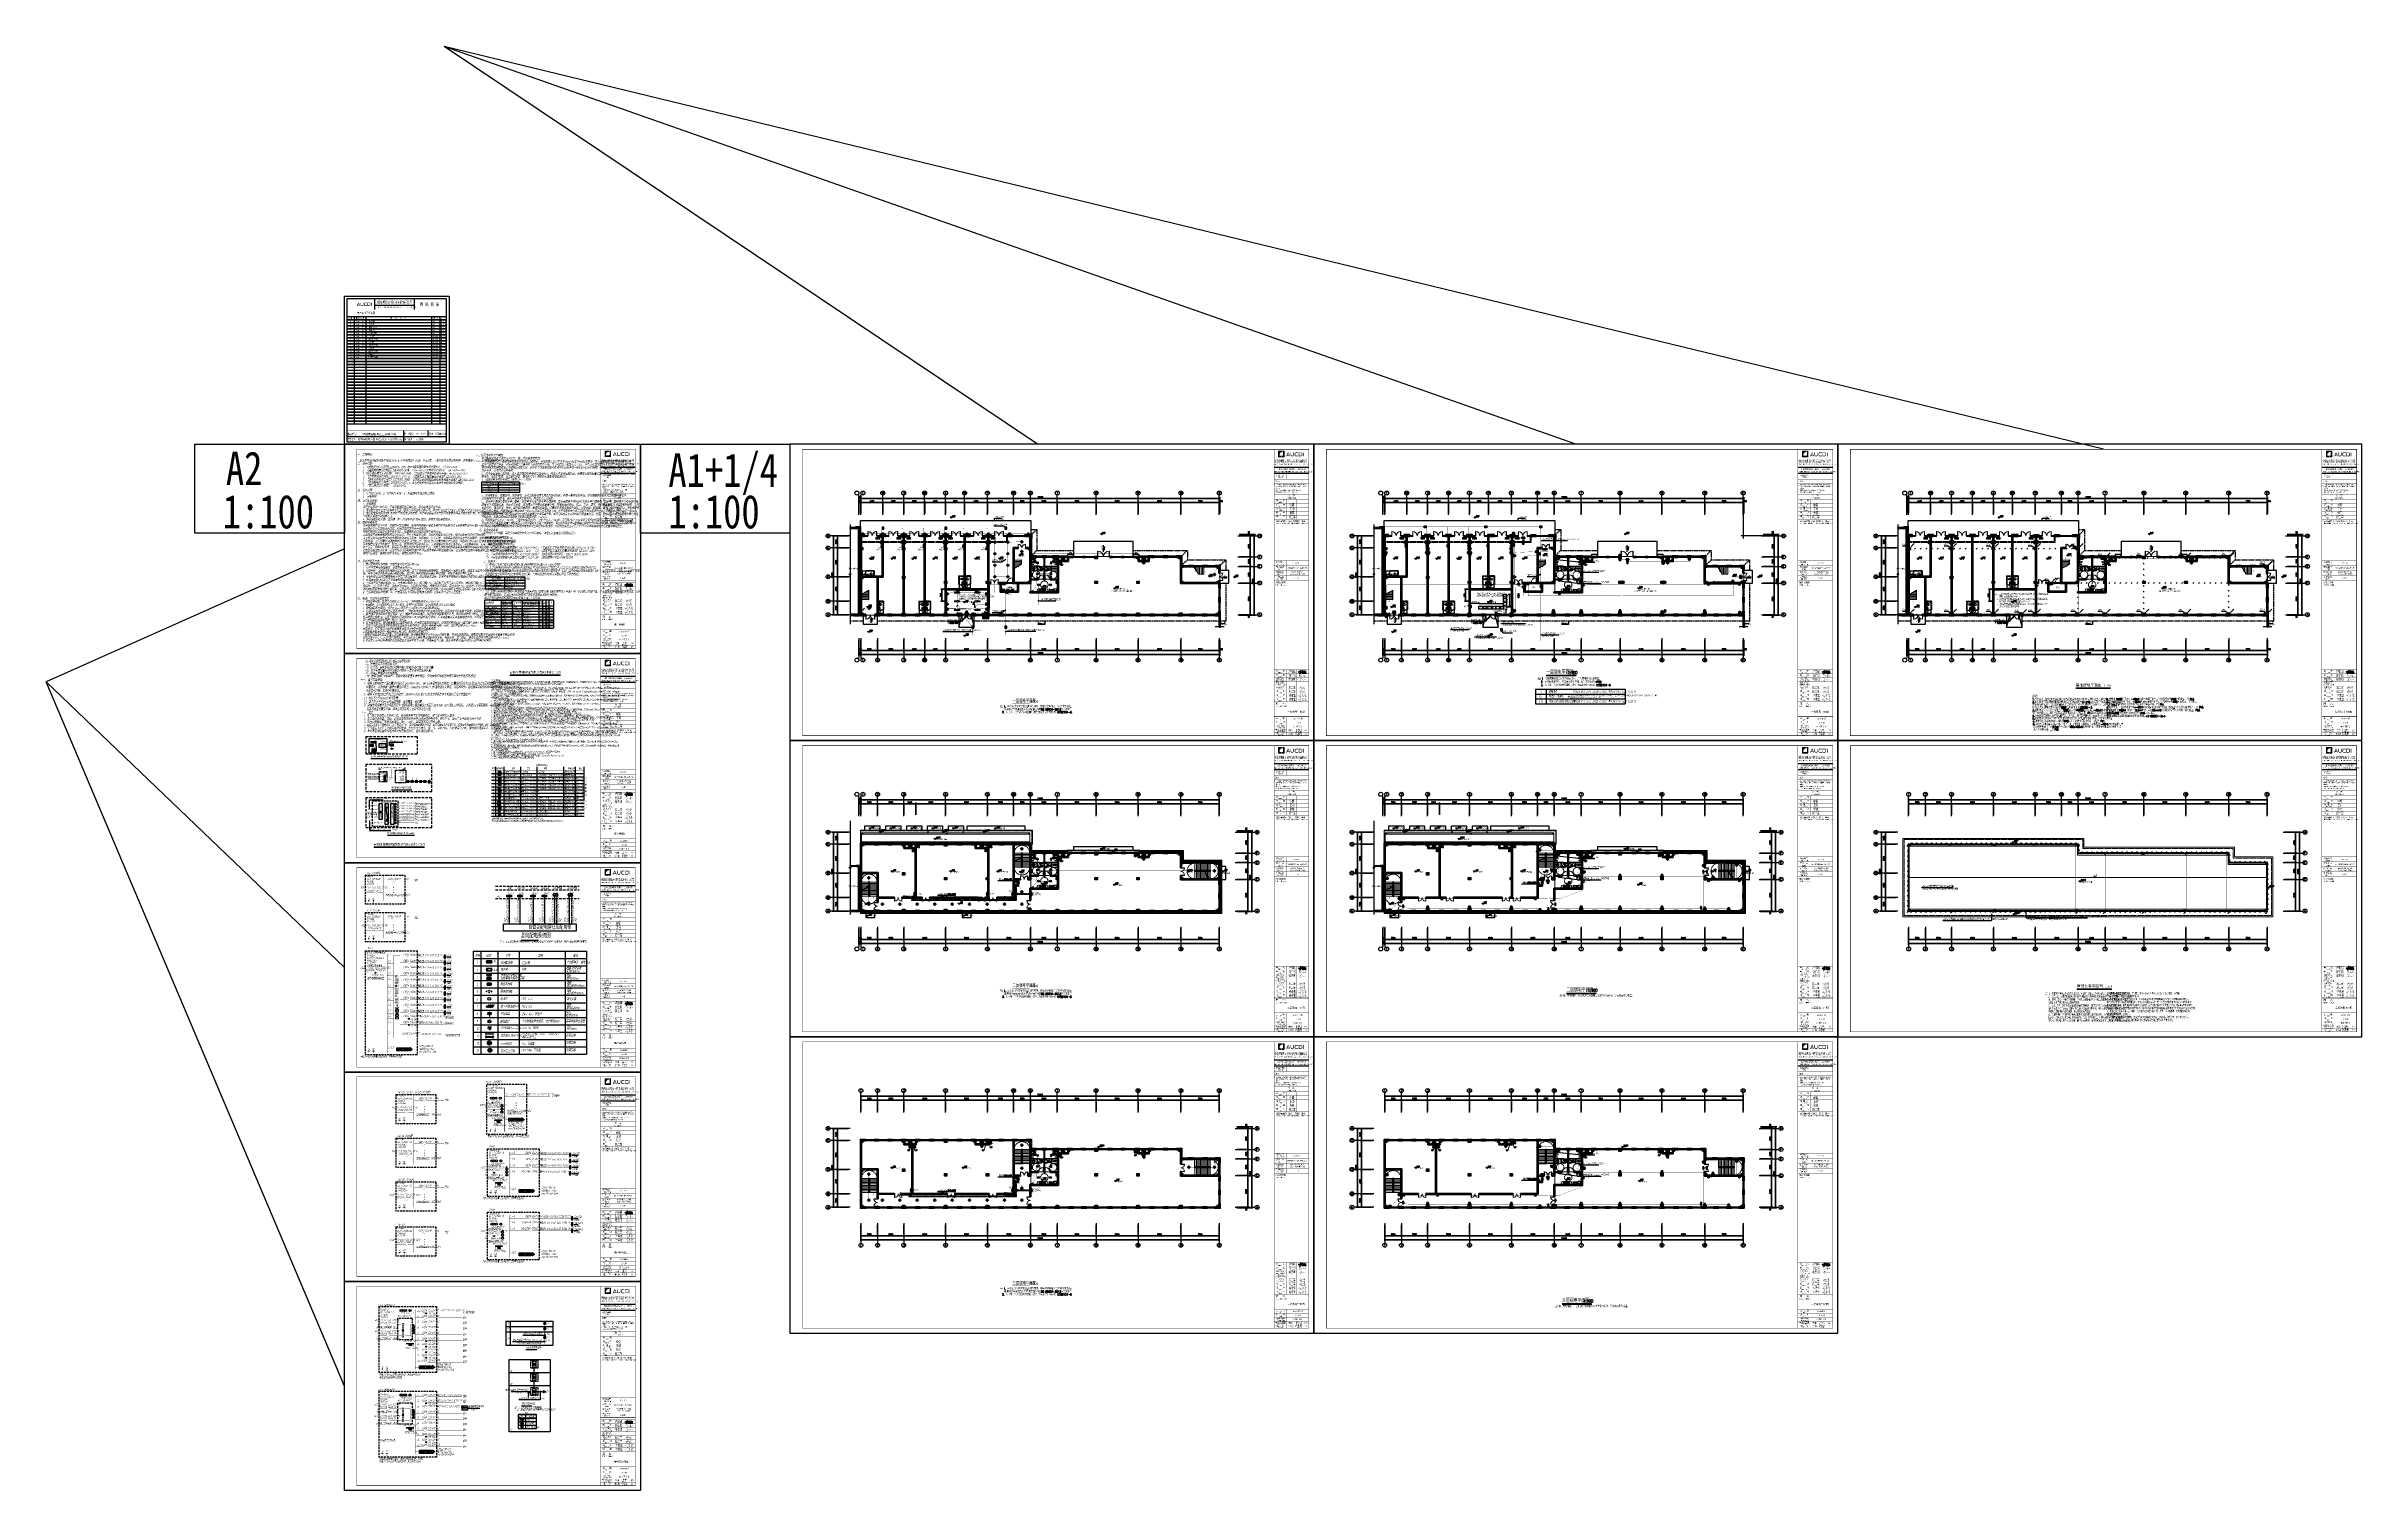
# Model space of a CAD drawing. Extents: x 491024 to 1725648, y 860327 to 1705161.
# Drawn here: x 491024 to 955513, y 961948 to 1251508 of the extents above; entities that cross this region are included whole.
import ezdxf
from ezdxf.enums import TextEntityAlignment as Align

# ---------------------------------------------------------------- set-up
doc = ezdxf.new("R2010")
doc.units = 0
doc.header["$LTSCALE"] = 1000
doc.header["$MEASUREMENT"] = 0
for name, pattern in [('__DASH', [0.35, 0.25, -0.1]), ('CENTER2', [1.125, 0.75, -0.125, 0.125, -0.125]), ('CONTINOUS', [0]), ('DASH', [0.35, 0.25, -0.1]), ('DASH4', [0.1875, 0.125, -0.0625]), ('DASHDOT', [1, 0.5, -0.25, 0, -0.25]), ('DASHED', [0.75, 0.5, -0.25]), ('HIDDEN', [0.375, 0.25, -0.125])]:
    doc.linetypes.add(name, pattern=pattern)
doc.layers.get('Defpoints').update_dxf_attribs({"color": 8})
for name, color, linetype in [('!!DIM-动力', 7, 'Continuous'), ('!!DIM-照明', 7, 'Continuous'), ('!!电气', 1, 'Continuous'), ('!电气修改', 6, 'Continuous'), ('1-照明设备', 3, 'Continuous'), ('A-AC', 8, 'Continuous'), ('A-DI-S(箭头)', 8, 'Continuous'), ('A-EQPM-MECH', 8, 'Continuous'), ('ANNO-NOTE', 7, 'Continuous'), ('AXIS', 8, 'Continuous'), ('AXIS_TEXT', 8, 'Continuous'), ('C-AXIS(轴号)', 8, 'Continuous'), ('C-AXIS-T(字)', 8, 'Continuous'), ('C-Sheet-图框', 101, 'Continuous'), ('CABLETRAY_DIM', 3, 'Continuous'), ('CABLETRAY_DOTE', 5, 'Continuous'), ('CABLETRAY_FIRE', 1, 'DASH'), ('DIM', 3, 'Continuous'), ('DIM-照明', 3, 'Continuous'), ('DIM_ELEV', 8, 'Continuous'), ('DIM_LEAD', 8, 'Continuous'), ('DIM_SYMB', 8, 'Continuous'), ('ECS', 7, 'Continuous'), ('ELEMENT', 3, 'Continuous'), ('EQUIP', 3, 'Continuous'), ('EQUIP-动力', 3, 'Continuous'), ('EQUIP-安防', 3, 'Continuous'), ('EQUIP-插座', 3, 'Continuous'), ('EQUIP-照明', 3, 'Continuous'), ('EQUIP-电视', 3, 'Continuous'), ('EQUIP-箱柜', 3, 'Continuous'), ('EQUIP-通讯', 3, 'Continuous'), ('EQUIP_消火栓', 7, 'Continuous'), ('LWIRE', 4, 'Continuous'), ('PUB_TEXT', 8, 'Continuous'), ('PUB_TITLE', 7, 'Continuous'), ('S-COLU-HATCH', 8, 'Continuous'), ('S-COLU-LINE1', 8, 'Continuous'), ('SHTLN', 4, 'Continuous'), ('SYST', 7, 'Continuous'), ('TEL_TEXT', 7, 'Continuous'), ('text', 8, 'Continuous'), ('TK', 161, 'Continuous'), ('WIRE-SECU-1', 30, 'Continuous'), ('WIRE-安防', 4, 'DASH'), ('WIRE-应急', 1, 'DASH'), ('WIRE-接地', 2, 'Continuous'), ('WIRE-消防', 4, 'Continuous'), ('WIRE-消防电话', 4, 'CENTER2'), ('WIRE-照明', 2, 'Continuous'), ('WIRE-通讯', 4, 'Continuous'), ('WIRE-避雷', 4, 'Continuous'), ('卫生间', 8, 'Continuous'), ('图框', 140, 'Continuous'), ('图签文字', 147, 'Continuous'), ('平面线脚', 8, 'Continuous'), ('机电标识类', 8, 'Continuous'), ('洁具', 8, 'Continuous'), ('电气文字标注', 6, 'Continuous'), ('立面', 8, 'Continuous')]:
    doc.layers.add(name, color=color, linetype=linetype)
for name, color, linetype, lineweight in [('EQUIP-消防', 3, 'Continuous', 18), ('LVTRY', 8, 'Continuous', 13), ('STAIR', 8, 'Continuous', 18), ('WALL', 8, 'Continuous', 40), ('WINDOW', 8, 'Continuous', 15), ('ZC', 6, 'Continuous', 40), ('图签', 147, 'Continuous', 18), ('平面-分水线', 8, 'Continuous', 15), ('平面-排水沟', 8, 'Continuous', 15), ('平面-看线', 8, 'Continuous', 15), ('平面-空调室内机', 8, 'Continuous', 9), ('平面-空调预留孔', 8, 'Continuous', 15), ('空调', 8, 'Continuous', 13)]:
    doc.layers.add(name, color=color, linetype=linetype, lineweight=lineweight)
doc.layers.add('审核', color=1, linetype='Continuous', plot=False)
doc.styles.add('_HT64F', font='SIMPLEX.SHX', dxfattribs={"width": 0.8, "bigfont": 'HZFS.SHX'})
doc.styles.add('_SIMPLEX', font='SIMPLEX.shx', dxfattribs={"width": 0.8, "bigfont": 'hztxt.shx'})
doc.styles.add('_TCH_AXIS', font='COMPLEX', dxfattribs={"bigfont": 'GBCBIG'})
doc.styles.add('_TCH_DIM', font='SIMPLEX.shx', dxfattribs={"width": 0.7, "bigfont": 'GBCBIG.shx'})
doc.styles.add('_TCH_DIM_T3', font='SIMPLEX', dxfattribs={"width": 0.705882, "bigfont": 'GBCBIG'})
doc.styles.add('_TCH_LABEL', font='simhei.ttf')
doc.styles.add('_TEL_DIM', font='SIMPLEX', dxfattribs={"width": 0.8, "height": 3.5, "bigfont": 'HZTXT'})
doc.styles.add('AUDIT_D_091116230756-0', font='gbenor.shx', dxfattribs={"bigfont": 'gbcbig.shx'})
doc.styles.add('CCDI_T0G_01', font='arial.ttf')
doc.styles.add('COMPLEX', font='COMPLEX')
doc.styles.add('DIM_FONT', font='SIMPLEX.shx', dxfattribs={"width": 0.56})
doc.styles.add('FFDI-TEXT', font='gbeitc.shx', dxfattribs={"width": 0.8, "height": 4.5, "bigfont": 'hztxt.shx'})
doc.styles.add('HT', font='simhei.ttf')
doc.styles.add('HZ', font='rs.shx', dxfattribs={"width": 0.8, "bigfont": 'hztxt.shx'})
doc.styles.add('HZTXT', font='gbeitc.shx', dxfattribs={"width": 0.8, "height": 400, "bigfont": 'hztxt.shx'})
doc.styles.add('SM1', font='realsz.shx', dxfattribs={"width": 0.75, "bigfont": 'realhz.shx'})
doc.styles.get("Standard").update_dxf_attribs({"font": 'gbenor.shx', "bigfont": 'gbcbig.shx'})
doc.styles.add('TSSD_Dimension', font='tssdeng.shx', dxfattribs={"width": 0.7, "bigfont": 'Hztxt.shx'})
doc.styles.add('zjdz', font='zjdz-s.shx', dxfattribs={"width": 0.7, "bigfont": 'zjdz.shx'})
doc.styles.add('宋体', font='', dxfattribs={"height": 50})
doc.styles.add('建筑图签-1', font='simhei.ttf', dxfattribs={"width": 0.7})
doc.styles.add('建筑图签-2', font='TXT.shx', dxfattribs={"width": 0.5, "bigfont": 'HZTXT.shx'})
doc.styles.add('黑体', font='simhei.ttf')
doc.styles.get('宋体').set_extended_font_data('SimSun')
doc.dimstyles.new('_TCH_ARCH&&100', dxfattribs={"dimtxt": 297.5, "dimasz": 100, "dimexe": 250, "dimexo": 300, "dimgap": 126.25, "dimtad": 1, "dimdec": 0, "dimzin": 0, "dimdsep": 46, "dimtxsty": '_TCH_DIM_T3', "dimblk": 'ARCHTICK', "dimcen": 0.09, "dimclrt": 7, "dimazin": 2, "dimtfac": 1, "dimtdec": 0, "dimtix": 1, "dimtmove": 2, "dimatfit": 3, "dimfxl": 1, "dimtolj": 1, "dimtzin": 0, "dimarcsym": 0})
doc.dimstyles.new('_TCH_ARCH&&80', dxfattribs={"dimtxt": 238, "dimasz": 80, "dimexe": 200, "dimexo": 240, "dimgap": 101, "dimtad": 1, "dimdec": 0, "dimzin": 0, "dimdsep": 46, "dimtxsty": '_TCH_DIM_T3', "dimblk": 'ARCHTICK', "dimcen": 0.09, "dimclrt": 4, "dimazin": 2, "dimtfac": 1, "dimtdec": 0, "dimtix": 1, "dimtmove": 2, "dimatfit": 3, "dimfxl": 1, "dimtolj": 1, "dimtzin": 0, "dimarcsym": 0})
doc.dimstyles.get("Standard").update_dxf_attribs({"dimscale": 100, "dimtxt": 3.5, "dimasz": 1, "dimexe": 2.5, "dimexo": 3, "dimgap": 1.5, "dimtad": 1, "dimdec": 0, "dimzin": 0, "dimdsep": 46, "dimtxsty": 'Standard', "dimblk": 'ARCHTICK', "dimcen": 0.09, "dimadec": 0, "dimazin": 0, "dimtfac": 1, "dimtdec": 0, "dimtix": 1, "dimtmove": 2, "dimatfit": 3, "dimfxl": 1, "dimtolj": 1, "dimtzin": 0, "dimarcsym": 0})

# ---------------------------------------------------------------- blocks, each defined once
blk = doc.blocks.new('院标1')
h = blk.add_hatch(color=150)
h.dxf.hatch_style = 1
h.set_gradient(color1=(33, 113, 253), color2=(33, 113, 253), tint=1, name='INVCURVED')
edge = h.paths.add_edge_path()
edge.add_spline(control_points=[(116373, 648379), (116379, 648379), (116382, 648379), (116391, 648379), (116391, 648379), (116391, 648379), (116616, 648379), (116616, 648379), (116616, 648379), (116616, 648379), (116616, 648054), (116616, 648054), (116616, 648054), (116616, 648054), (116108, 648054), (116108, 648054), (116108, 648054), (116028, 648054), (115963, 648111), (115963, 648199), (115963, 648199), (115963, 648199), (115963, 649215), (115963, 649215), (115963, 649215), (115963, 649295), (116018, 649360), (116108, 649360), (116108, 649360), (116108, 649360), (116897, 649360), (116897, 649360), (116897, 649360), (116897, 649360), (116897, 649080), (116897, 649080), (116897, 649080), (116897, 649080), (116566, 649140), (116356, 648859), (116356, 648859), (116245, 648719), (116240, 648545), (116247, 648466), (116247, 648466), (116254, 648386), (116247, 648466), (116247, 648466), (116247, 648466), (116247, 648466), (116258, 648374), (116373, 648379)], knot_values=[0, 0, 0, 0, 0.0714286, 0.0714286, 0.0714286, 0.1071429, 0.1428571, 0.1428571, 0.1428571, 0.1785714, 0.2142857, 0.2142857, 0.2142857, 0.25, 0.2857143, 0.2857143, 0.2857143, 0.3214286, 0.3571429, 0.3571429, 0.3571429, 0.3928571, 0.4285714, 0.4285714, 0.4285714, 0.4642857, 0.5, 0.5, 0.5, 0.5357143, 0.5714286, 0.5714286, 0.5714286, 0.6071429, 0.6428571, 0.6428571, 0.6428571, 0.6785714, 0.7142857, 0.7142857, 0.7142857, 0.75, 0.7857143, 0.7857143, 0.7857143, 0.8214286, 0.8571429, 0.8571429, 0.8571429, 0.9285714, 1, 1, 1, 1], degree=3, periodic=0)
h = blk.add_hatch(color=150)
h.dxf.hatch_style = 1
h.set_gradient(color1=(33, 113, 253), color2=(33, 113, 253), tint=1, name='INVCURVED')
edge = h.paths.add_edge_path()
edge.add_spline(control_points=[(117268, 649215), (117268, 649215), (117268, 648199), (117268, 648199), (117268, 648199), (117268, 648114), (117212, 648054), (117123, 648054), (117123, 648054), (117123, 648054), (116663, 648054), (116663, 648054), (116663, 648054), (116663, 648054), (116663, 648379), (116663, 648379), (116663, 648379), (116663, 648379), (116865, 648379), (116865, 648379), (116865, 648379), (116907, 648379), (116941, 648413), (116941, 648455), (116941, 648455), (116941, 648455), (116941, 649360), (116941, 649360), (116941, 649360), (116941, 649360), (117123, 649360), (117123, 649360), (117123, 649360), (117204, 649360), (117268, 649306), (117268, 649215)], knot_values=[0, 0, 0, 0, 0.1, 0.1, 0.1, 0.15, 0.2, 0.2, 0.2, 0.25, 0.3, 0.3, 0.3, 0.35, 0.4, 0.4, 0.4, 0.45, 0.5, 0.5, 0.5, 0.55, 0.6, 0.6, 0.6, 0.65, 0.7, 0.7, 0.7, 0.75, 0.8, 0.8, 0.8, 0.9, 1, 1, 1, 1], degree=3, periodic=0)
blk = doc.blocks.new('ljc')
at = {"linetype": 'Continuous'}
h = blk.add_hatch(color=0, dxfattribs=at)
h.paths.add_polyline_path([(2023, 1568), (2019, 1564), (2020, 1562), (2024, 1562), (2022, 1552), (1955, 1538), (1933, 1530), (1930, 1527), (1929, 1525), (1931, 1523), (1944, 1524), (1946, 1526), (1942, 1528), (1960, 1535), (1967, 1535), (1975, 1538), (1985, 1539), (1998, 1543), (2010, 1544), (2018, 1547), (2025, 1546), (2035, 1549), (2061, 1550), (2052, 1537), (2042, 1528), (2028, 1521), (2023, 1521), (2018, 1526), (2015, 1527), (2013, 1525), (2013, 1521), (2019, 1516), (2022, 1508), (2022, 1494), (2012, 1477), (2000, 1469), (1988, 1467), (1982, 1473), (1980, 1480), (1978, 1482), (1978, 1475), (1981, 1468), (1988, 1463), (1994, 1463), (2005, 1467), (2018, 1478), (2027, 1493), (2028, 1504), (2025, 1517), (2033, 1518), (2054, 1533), (2067, 1549), (2067, 1552), (2064, 1555), (2029, 1553), (2036, 1575), (2049, 1591), (2047, 1593), (2043, 1592), (2028, 1573), (2025, 1589), (2021, 1597), (2018, 1599), (2017, 1597), (2020, 1590)])
h.paths.add_polyline_path([(2081, 1522), (2081, 1528), (2075, 1541), (2093, 1562), (2097, 1572), (2094, 1577), (2087, 1576), (2089, 1572), (2092, 1572), (2091, 1567), (2080, 1551), (2066, 1537), (2065, 1535), (2067, 1533), (2073, 1535), (2077, 1523), (2077, 1513), (2072, 1496), (2072, 1492), (2074, 1490), (2078, 1494), (2083, 1510), (2099, 1510), (2119, 1507), (2119, 1500), (2116, 1496), (2108, 1493), (2087, 1496), (2084, 1492), (2087, 1489), (2103, 1488), (2122, 1483), (2140, 1484), (2148, 1482), (2152, 1486), (2152, 1491), (2148, 1488), (2125, 1488), (2114, 1490), (2124, 1499), (2126, 1509), (2121, 1512), (2119, 1511), (2108, 1514), (2124, 1523), (2132, 1532), (2130, 1535), (2121, 1536), (2115, 1533), (2109, 1533), (2123, 1555), (2121, 1559), (2114, 1557), (2116, 1564), (2115, 1569), (2111, 1573), (2105, 1572), (2093, 1554)])
h.paths.add_polyline_path([(2089, 1535), (2097, 1535), (2112, 1551), (2116, 1552), (2111, 1543), (2099, 1528), (2101, 1526), (2114, 1528), (2121, 1531), (2124, 1530), (2118, 1524), (2101, 1515), (2084, 1514), (2084, 1518)], flags=16)
h.paths.add_polyline_path([(2093, 1537), (2095, 1540), (2103, 1546), (2096, 1537)], flags=16)
h.paths.add_polyline_path([(2093, 1544), (2094, 1549), (2106, 1568), (2109, 1569), (2111, 1567), (2108, 1554), (2104, 1550)], flags=16)
h.paths.add_polyline_path([(2141, 1534), (2138, 1533), (2137, 1531), (2142, 1527), (2155, 1522), (2158, 1523), (2153, 1528)])
h.paths.add_polyline_path([(2175, 1522), (2173, 1524), (2172, 1546), (2183, 1545), (2185, 1547), (2183, 1557), (2178, 1566), (2177, 1561), (2180, 1556), (2181, 1550), (2175, 1550), (2170, 1554), (2169, 1574), (2171, 1574), (2175, 1569), (2176, 1571), (2170, 1579), (2167, 1579), (2165, 1577), (2164, 1562), (2166, 1553), (2163, 1553), (2162, 1551), (2167, 1547), (2169, 1537), (2169, 1524), (2166, 1521), (2165, 1517), (2168, 1513), (2170, 1513), (2173, 1517), (2180, 1517), (2178, 1502), (2175, 1500), (2167, 1499), (2175, 1496), (2180, 1497), (2183, 1500), (2184, 1511), (2187, 1521), (2185, 1523)])
h.paths.add_polyline_path([(2233, 1542), (2233, 1564), (2231, 1567), (2215, 1558), (2210, 1557), (2206, 1552), (2211, 1548), (2211, 1551), (2229, 1560), (2228, 1542), (2227, 1537), (2224, 1533), (2220, 1534), (2213, 1542), (2211, 1543), (2209, 1541), (2209, 1508), (2189, 1508), (2187, 1506), (2191, 1503), (2213, 1503), (2217, 1511), (2222, 1516), (2232, 1518), (2234, 1513), (2234, 1505), (2227, 1505), (2232, 1502), (2232, 1500), (2228, 1497), (2229, 1493), (2239, 1495), (2243, 1489), (2243, 1486), (2212, 1492), (2189, 1492), (2179, 1494), (2176, 1496), (2167, 1496), (2164, 1498), (2154, 1499), (2147, 1503), (2144, 1503), (2143, 1501), (2144, 1498), (2153, 1494), (2174, 1491), (2186, 1487), (2211, 1487), (2222, 1484), (2230, 1484), (2243, 1480), (2249, 1480), (2251, 1482), (2244, 1496), (2246, 1499), (2238, 1503), (2239, 1513), (2237, 1520), (2233, 1523), (2224, 1522), (2214, 1516), (2212, 1522), (2213, 1536), (2220, 1530), (2228, 1530), (2230, 1532)])
at = {"color": 0, "linetype": 'Continuous', "elevation": 16426272}
for points in [[(1930, 1527), (1929, 1525), (1931, 1523), (1944, 1524), (1946, 1526), (1942, 1528), (1960, 1535), (1967, 1535), (1975, 1538), (1985, 1539), (1998, 1543), (2010, 1544), (2018, 1547), (2025, 1546), (2035, 1549), (2061, 1550), (2052, 1537), (2042, 1528), (2028, 1521), (2023, 1521), (2018, 1526), (2015, 1527), (2013, 1525), (2013, 1521), (2019, 1516), (2022, 1508), (2022, 1494), (2012, 1477), (2000, 1469), (1988, 1467), (1982, 1473), (1980, 1480), (1978, 1482), (1978, 1475), (1981, 1468), (1988, 1463), (1994, 1463), (2005, 1467), (2018, 1478), (2027, 1493), (2028, 1504), (2025, 1517), (2033, 1518), (2054, 1533), (2067, 1549), (2067, 1552), (2064, 1555), (2029, 1553), (2036, 1575), (2049, 1591), (2047, 1593), (2043, 1592), (2028, 1573), (2025, 1589), (2021, 1597), (2018, 1599), (2017, 1597), (2020, 1590), (2023, 1568), (2019, 1564), (2020, 1562), (2024, 1562), (2022, 1552), (1955, 1538), (1933, 1530), (1930, 1527)], [(2016, 1561), (2015, 1560), (2017, 1560), (2016, 1561)], [(2017, 1562), (2016, 1561), (2019, 1561), (2017, 1562)], [(2066, 1537), (2065, 1535), (2067, 1533), (2073, 1535), (2077, 1523), (2077, 1513), (2072, 1496), (2072, 1492), (2074, 1490), (2078, 1494), (2083, 1510), (2099, 1510), (2119, 1507), (2119, 1500), (2116, 1496), (2108, 1493), (2087, 1496), (2084, 1492), (2087, 1489), (2103, 1488), (2122, 1483), (2140, 1484), (2148, 1482), (2152, 1486), (2152, 1491), (2148, 1488), (2125, 1488), (2114, 1490), (2124, 1499), (2126, 1509), (2121, 1512), (2119, 1511), (2108, 1514), (2124, 1523), (2132, 1532), (2130, 1535), (2121, 1536), (2115, 1533), (2109, 1533), (2123, 1555), (2121, 1559), (2114, 1557), (2116, 1564), (2115, 1569), (2111, 1573), (2105, 1572), (2093, 1554), (2081, 1522), (2081, 1528), (2075, 1541), (2093, 1562), (2097, 1572), (2094, 1577), (2087, 1576), (2089, 1572), (2092, 1572), (2091, 1567), (2080, 1551), (2066, 1537)], [(2084, 1514), (2084, 1518), (2089, 1535), (2097, 1535), (2112, 1551), (2116, 1552), (2111, 1543), (2099, 1528), (2101, 1526), (2114, 1528), (2121, 1531), (2124, 1530), (2118, 1524), (2101, 1515), (2084, 1514)], [(2093, 1544), (2094, 1549), (2106, 1568), (2109, 1569), (2111, 1567), (2108, 1554), (2104, 1550), (2093, 1544)], [(2093, 1537), (2095, 1540), (2103, 1546), (2096, 1537), (2093, 1537)], [(2138, 1533), (2137, 1531), (2142, 1527), (2155, 1522), (2158, 1523), (2153, 1528), (2141, 1534), (2138, 1533)], [(2144, 1503), (2143, 1501), (2144, 1498), (2153, 1494), (2174, 1491), (2186, 1487), (2211, 1487), (2222, 1484), (2230, 1484), (2243, 1480), (2249, 1480), (2251, 1482), (2244, 1496), (2246, 1499), (2238, 1503), (2239, 1513), (2237, 1520), (2233, 1523), (2224, 1522), (2214, 1516), (2212, 1522), (2213, 1536), (2220, 1530), (2228, 1530), (2230, 1532), (2233, 1542), (2233, 1564), (2231, 1567), (2215, 1558), (2210, 1557), (2206, 1552), (2211, 1548), (2211, 1551), (2229, 1560), (2228, 1542), (2227, 1537), (2224, 1533), (2220, 1534), (2213, 1542), (2211, 1543), (2209, 1541), (2209, 1508), (2189, 1508), (2187, 1506), (2191, 1503), (2213, 1503), (2217, 1511), (2222, 1516), (2232, 1518), (2234, 1513), (2234, 1505), (2227, 1505), (2232, 1502), (2232, 1500), (2228, 1497), (2229, 1493), (2239, 1495), (2243, 1489), (2243, 1486), (2212, 1492), (2189, 1492), (2179, 1494), (2176, 1496), (2167, 1496), (2164, 1498), (2154, 1499), (2147, 1503), (2144, 1503)], [(2163, 1553), (2162, 1551), (2167, 1547), (2169, 1537), (2169, 1524), (2166, 1521), (2165, 1517), (2168, 1513), (2170, 1513), (2173, 1517), (2180, 1517), (2178, 1502), (2175, 1500), (2167, 1499), (2175, 1496), (2180, 1497), (2183, 1500), (2184, 1511), (2187, 1521), (2185, 1523), (2175, 1522), (2173, 1524), (2172, 1546), (2183, 1545), (2185, 1547), (2183, 1557), (2178, 1566), (2177, 1561), (2180, 1556), (2181, 1550), (2175, 1550), (2170, 1554), (2169, 1574), (2171, 1574), (2175, 1569), (2176, 1571), (2170, 1579), (2167, 1579), (2165, 1577), (2164, 1562), (2166, 1553), (2163, 1553)], [(2177, 1569), (2176, 1570), (2175, 1567), (2177, 1565), (2177, 1569)]]:
    blk.add_lwpolyline(points, dxfattribs=at)
blk = doc.blocks.new('12345')
for points, const_width in [([(-6768, 4648), (-6476, 4418), (-6407, 4363), (-6377, 4334), (-6360, 4317), (-6351, 4298), (-6351, 4286), (-6394, 4173), (-6464, 4075), (-6544, 3890), (-7090, 2751), (-7346, 2076), (-7460, 1775), (-7563, 1507), (-7626, 1343), (-7663, 1247), (-7719, 1102), (-7767, 1031)], 150), ([(-6284, 3752), (-6453, 3750), (-6482, 3743), (-6517, 3727), (-6577, 3691), (-6774, 3588), (-6885, 3505), (-6947, 3458), (-7014, 3408), (-7082, 3355), (-7122, 3324), (-7180, 3280), (-7219, 3250), (-7254, 3223), (-7523, 2975), (-7542, 2950), (-7564, 2920), (-7600, 2871), (-7616, 2830), (-7616, 2815), (-7610, 2799), (-7584, 2775), (-7565, 2756), (-7539, 2749), (-7483, 2749), (-7403, 2767), (-7339, 2796), (-7237, 2843), (-7060, 2909), (-6942, 2917), (-6892, 2920), (-6825, 2920), (-6802, 2907), (-6788, 2894), (-6775, 2870), (-6768, 2846), (-6768, 2818), (-6843, 2732), (-6881, 2688), (-6980, 2604), (-7122, 2455), (-7201, 2399), (-7259, 2333), (-7304, 2294), (-7340, 2271), (-7393, 2226), (-7487, 2154), (-7523, 2116), (-7544, 2073), (-7559, 2043), (-7576, 2005), (-7578, 1992), (-7576, 1980), (-7561, 1954), (-7545, 1946), (-7525, 1945), (-7478, 1940), (-7440, 1957), (-7414, 1972), (-7374, 1991), (-7334, 2032), (-7286, 2082), (-7246, 2142), (-7203, 2197), (-7174, 2223), (-7138, 2263), (-7119, 2283), (-6682, 2807), (-6604, 2888), (-6533, 2958), (-6493, 2998), (-6472, 3024), (-6432, 3069), (-6128, 3455), (-6076, 3516), (-5991, 3615), (-5918, 3704), (-5883, 3749), (-5859, 3784), (-5824, 3839), (-5805, 3855), (-5789, 3857), (-5784, 3857), (-5774, 3850), (-5770, 3836), (-5779, 3794), (-5817, 3714), (-5850, 3667), (-5878, 3594), (-5892, 3525), (-5904, 3438), (-5909, 3417), (-5928, 3387), (-5935, 3375)], 150), ([(-6462, 4073), (-6456, 4104), (-6447, 4128), (-6443, 4152), (-6436, 4177), (-6430, 4201), (-6428, 4214), (-6428, 4232), (-6428, 4243), (-6428, 4261), (-6428, 4285), (-6428, 4308), (-6426, 4330), (-6431, 4353), (-6436, 4374)], 150), ([(-6453, 4134), (-6351, 4298)], 98), ([(-6436, 4145), (-6394, 4173)], 98), ([(-6428, 4160), (-6413, 4207), (-6409, 4231), (-6407, 4247), (-6406, 4260), (-6406, 4268), (-6406, 4277), (-6406, 4290), (-6410, 4314), (-6357, 4275)], 98), ([(-3402, 3383), (-3236, 3668), (-2999, 4100), (-2740, 4453), (-2688, 4547), (-2799, 4526), (-2799, 4593), (-2799, 4495), (-2797, 4455), (-2815, 4489), (-2714, 4551), (-2675, 4555), (-2634, 4563), (-2563, 4575), (-2504, 4587), (-2406, 4585), (-2352, 4599), (-2318, 4612), (-2279, 4616), (-2235, 4624), (-2186, 4631), (-2095, 4648), (-2034, 4653), (-1976, 4653), (-1895, 4658), (-1856, 4651), (-1819, 4629), (-1814, 4619), (-1812, 4607), (-1812, 4585), (-1816, 4553), (-1824, 4515), (-1828, 4489), (-1861, 4410), (-1919, 4327), (-2249, 3929), (-2643, 3507), (-2773, 3335), (-2850, 3242), (-2856, 3227), (-2849, 3198), (-2841, 3188), (-2826, 3177), (-2819, 3175), (-2794, 3176), (-2761, 3176), (-2705, 3190), (-2613, 3220), (-2487, 3266), (-2343, 3307), (-2193, 3375), (-2087, 3441), (-1988, 3506), (-1907, 3539), (-1811, 3577), (-1759, 3577), (-1708, 3577), (-1664, 3574), (-1697, 3629), (-1770, 3702), (-1803, 3735), (-1866, 3792), (-1953, 3838), (-1999, 3876), (-2008, 3882), (-2057, 3781), (-2078, 3743), (-2119, 3672), (-2207, 3541), (-2283, 3405), (-2307, 3348), (-2348, 3244), (-2373, 3141), (-2419, 3010), (-2457, 2928), (-2491, 2818), (-2509, 2736), (-2539, 2674), (-2550, 2602), (-2539, 2550), (-2488, 2537), (-2464, 2533), (-2430, 2544), (-2375, 2550), (-2282, 2588), (-2141, 2598), (-2090, 2628), (-2050, 2656), (-2007, 2695), (-1960, 2734), (-1916, 2753), (-1841, 2775), (-1808, 2793), (-1784, 2810), (-1759, 2817), (-1745, 2827), (-1772, 2898), (-1791, 2956), (-1799, 2979), (-1831, 3042), (-1853, 3084), (-1884, 3116), (-1929, 3145), (-1950, 3145), (-1965, 3130), (-1989, 3103), (-2001, 3084), (-2009, 3062), (-2019, 3050), (-2028, 3040), (-2029, 3028), (-2055, 3005), (-2078, 2966), (-2094, 2937), (-2114, 2902), (-2133, 2871), (-2139, 2829), (-2166, 2780), (-2185, 2746), (-2197, 2727), (-2214, 2683), (-2217, 2660), (-2221, 2587), (-2201, 2456), (-2210, 2347), (-2275, 1984), (-2344, 1612), (-2371, 1307), (-2398, 1055), (-2402, 925), (-2390, 837), (-2362, 811), (-2342, 800), (-2326, 800), (-2309, 805), (-2298, 811), (-2279, 821), (-2251, 843), (-2215, 866), (-2201, 885), (-2171, 906), (-2110, 972), (-1875, 1278), (-1847, 1321), (-1796, 1378), (-1750, 1431), (-1714, 1469), (-1697, 1492), (-1671, 1517), (-1640, 1560), (-1625, 1579), (-1608, 1618), (-1603, 1654), (-1601, 1707), (-1608, 1751), (-1637, 1789), (-1661, 1806), (-1680, 1808), (-1735, 1823), (-1785, 1836), (-1819, 1849), (-1860, 1851), (-1893, 1865), (-1929, 1865), (-2135, 1870), (-2256, 1868), (-2493, 1855), (-2713, 1846), (-2874, 1834), (-2992, 1819), (-3115, 1791), (-3200, 1774), (-3291, 1751), (-3352, 1736), (-3860, 1645), (-4580, 1426), (-5035, 1244), (-5722, 1037), (-6273, 813), (-6300, 709), (-6270, 624), (-6243, 586), (-6184, 581), (-6111, 612), (-5965, 642), (-5236, 916), (-4548, 1134), (-3855, 1347), (-3113, 1523), (-2565, 1633), (-2139, 1730), (-1939, 1760), (-1780, 1803), (-1604, 1833), (-1403, 1852), (-1282, 1858), (-1148, 1864), (-965, 1858), (-813, 1839), (-643, 1833), (-534, 1779), (-479, 1748)], 150), ([(-5289, 4096), (-5285, 4068), (-5283, 4055), (-5285, 4039), (-5286, 4018), (-5292, 3988), (-5312, 3952), (-5345, 3907), (-5378, 3862), (-5430, 3800), (-5466, 3753), (-5499, 3709), (-5544, 3653), (-5570, 3596), (-5579, 3562), (-5575, 3537), (-5557, 3499), (-5535, 3451), (-5498, 3432), (-5460, 3422), (-5368, 3428), (-5346, 3432), (-5328, 3432), (-5289, 3432), (-5275, 3428), (-5246, 3416), (-5217, 3397), (-5210, 3390), (-5193, 3370), (-5178, 3345), (-5179, 3308), (-5186, 3274), (-5199, 3227), (-5225, 3180), (-5251, 3130), (-5277, 3085), (-5294, 3048), (-5330, 2991), (-5359, 2939), (-5384, 2901), (-5403, 2870), (-5430, 2832), (-5469, 2790), (-5503, 2746), (-5559, 2685), (-5598, 2642), (-5641, 2590), (-5672, 2545), (-5706, 2497), (-5733, 2463), (-5767, 2418), (-5799, 2373), (-5823, 2346), (-5873, 2297), (-5916, 2258), (-5954, 2222), (-5993, 2186), (-6031, 2152), (-6074, 2097), (-6097, 2082), (-6131, 2075), (-6162, 2068), (-6196, 2066), (-6219, 2068), (-6253, 2077), (-6275, 2097), (-6293, 2124), (-6296, 2138), (-6296, 2156), (-6293, 2176), (-6295, 2196), (-6293, 2224), (-6293, 2249), (-6283, 2268), (-6272, 2303), (-6260, 2322), (-6247, 2351), (-6231, 2368), (-6207, 2392), (-6139, 2451), (-6071, 2516), (-5979, 2601), (-5889, 2691), (-5526, 3019), (-5177, 3327), (-5114, 3359), (-5080, 3373), (-5050, 3377), (-5008, 3384), (-4998, 3384), (-4981, 3378), (-4970, 3370), (-4964, 3361), (-4947, 3345), (-4937, 3337), (-4920, 3318), (-4676, 3065), (-4656, 3049), (-4631, 3035), (-4619, 3033), (-4605, 3033), (-4598, 3035), (-4586, 3040), (-4576, 3046), (-4555, 3065), (-4549, 3074), (-4532, 3094), (-4524, 3104), (-4510, 3120), (-4501, 3132), (-4487, 3152), (-4472, 3167), (-4461, 3180), (-4442, 3192), (-4425, 3203), (-4400, 3214), (-4374, 3215), (-4365, 3214), (-4351, 3215), (-4334, 3214), (-4064, 3202), (-4044, 3202), (-4031, 3198)], 150), ([(-3550, 3081), (-3520, 3143), (-3489, 3207), (-3471, 3250), (-3458, 3280), (-3443, 3312), (-3431, 3338), (-3422, 3354), (-3402, 3383), (-3431, 3338)], 150), ([(-4410, 2563), (-4554, 2561)], 150), ([(-4183, 2567), (-4247, 2563), (-4309, 2563), (-4355, 2563), (-4388, 2563), (-4410, 2563)], 150), ([(-4183, 2567), (-4069, 2575), (-4005, 2580), (-3900, 2628), (-3832, 2696), (-3766, 2762), (-3699, 2853), (-3626, 2944), (-3578, 3030), (-3550, 3081)], 150)]:
    blk.add_lwpolyline(points, dxfattribs=dict(const_width=const_width))
blk = doc.blocks.new('AFASDFASG')
at = {"linetype": 'Continuous'}
h = blk.add_hatch(color=0, dxfattribs=at)
h.dxf.hatch_style = 1
h.paths.add_polyline_path([(5118353, -695762), (5118353, -695756), (5118359, -695750), (5118357, -695746), (5118365, -695740), (5118381, -695716), (5118391, -695752)], flags=16)
h.paths.add_polyline_path([(5118335, -695800), (5118335, -695794), (5118345, -695784), (5118355, -695784), (5118381, -695776), (5118395, -695776), (5118397, -695814), (5118393, -695828), (5118389, -695832), (5118377, -695834), (5118349, -695816)], flags=16)
h.paths.add_polyline_path([(5118203, -696302), (5118209, -696272), (5118217, -696264), (5118217, -696256), (5118225, -696252), (5118229, -696236), (5118235, -696234), (5118247, -696220), (5118255, -696216), (5118273, -696192), (5118283, -696190), (5118299, -696174), (5118311, -696168), (5118319, -696158), (5118335, -696154), (5118341, -696148), (5118345, -696148), (5118347, -696156), (5118353, -696162), (5118355, -696180), (5118359, -696188), (5118357, -696218), (5118327, -696262), (5118323, -696262), (5118299, -696286), (5118295, -696286), (5118267, -696306), (5118259, -696306), (5118251, -696312), (5118213, -696312)], flags=16)
h.paths.add_polyline_path([(5118183, -696292), (5118181, -696294), (5118187, -696314), (5118201, -696328), (5118221, -696334), (5118253, -696336), (5118257, -696332), (5118287, -696324), (5118301, -696316), (5118307, -696308), (5118317, -696304), (5118327, -696292), (5118331, -696294), (5118333, -696288), (5118355, -696268), (5118355, -696264), (5118363, -696256), (5118377, -696232), (5118383, -696202), (5118389, -696192), (5118381, -696182), (5118377, -696160), (5118373, -696156), (5118371, -696146), (5118365, -696140), (5118365, -696134), (5118371, -696134), (5118383, -696124), (5118399, -696118), (5118405, -696110), (5118413, -696110), (5118421, -696104), (5118443, -696098), (5118447, -696092), (5118453, -696092), (5118471, -696082), (5118479, -696082), (5118481, -696078), (5118491, -696076), (5118503, -696068), (5118511, -696068), (5118519, -696062), (5118555, -696052), (5118559, -696048), (5118579, -696044), (5118589, -696038), (5118597, -696038), (5118623, -696028), (5118633, -696028), (5118653, -696018), (5118663, -696020), (5118675, -696014), (5118699, -696010), (5118703, -696006), (5118709, -696008), (5118715, -696004), (5118743, -696002), (5118751, -695998), (5118887, -695986), (5118909, -695988), (5118919, -695992), (5118923, -695998), (5118919, -696006), (5118911, -696008), (5118903, -696016), (5118891, -696020), (5118829, -696062), (5118821, -696072), (5118809, -696078), (5118801, -696088), (5118797, -696088), (5118793, -696096), (5118785, -696096), (5118781, -696100), (5118785, -696104), (5118769, -696118), (5118771, -696130), (5118783, -696140), (5118791, -696134), (5118799, -696134), (5118809, -696126), (5118817, -696124), (5118845, -696102), (5118855, -696098), (5118859, -696092), (5118867, -696092), (5118881, -696080), (5118889, -696078), (5118937, -696034), (5118947, -696016), (5118955, -696008), (5118961, -696010), (5118967, -696004), (5118985, -696000), (5118987, -695996), (5118995, -695996), (5119003, -695990), (5119031, -695982), (5119063, -695982), (5119059, -695994), (5119051, -696004), (5119035, -696012), (5119023, -696030), (5119027, -696046), (5119035, -696050), (5119045, -696050), (5119051, -696042), (5119057, -696042), (5119099, -696012), (5119113, -696008), (5119131, -695990), (5119147, -695986), (5119153, -695978), (5119157, -695980), (5119209, -695956), (5119217, -695956), (5119243, -695944), (5119283, -695934), (5119287, -695930), (5119309, -695930), (5119329, -695924), (5119343, -695928), (5119343, -695938), (5119333, -695950), (5119333, -695956), (5119325, -695964), (5119321, -695974), (5119309, -695982), (5119295, -696004), (5119299, -696016), (5119307, -696024), (5119315, -696022), (5119337, -695996), (5119343, -695982), (5119357, -695966), (5119357, -695962), (5119365, -695954), (5119375, -695936), (5119375, -695920), (5119363, -695906), (5119345, -695902), (5119297, -695904), (5119281, -695912), (5119271, -695910), (5119233, -695926), (5119211, -695930), (5119203, -695938), (5119175, -695946), (5119149, -695962), (5119139, -695964), (5119125, -695976), (5119119, -695976), (5119113, -695982), (5119089, -695992), (5119095, -695980), (5119087, -695960), (5119075, -695960), (5119069, -695956), (5119049, -695956), (5119003, -695966), (5118989, -695974), (5118949, -695988), (5118943, -695976), (5118927, -695968), (5118919, -695970), (5118915, -695964), (5118891, -695962), (5118859, -695964), (5118853, -695968), (5118833, -695966), (5118819, -695968), (5118813, -695972), (5118777, -695972), (5118765, -695976), (5118761, -695974), (5118753, -695980), (5118733, -695978), (5118713, -695982), (5118707, -695986), (5118657, -695994), (5118653, -696000), (5118627, -696004), (5118595, -696016), (5118555, -696026), (5118549, -696032), (5118545, -696030), (5118521, -696042), (5118509, -696044), (5118471, -696062), (5118465, -696062), (5118451, -696072), (5118445, -696072), (5118437, -696078), (5118429, -696078), (5118407, -696092), (5118397, -696094), (5118387, -696104), (5118381, -696104), (5118377, -696110), (5118371, -696110), (5118351, -696122), (5118337, -696100), (5118313, -696076), (5118289, -696058), (5118279, -696054), (5118267, -696042), (5118235, -696042), (5118231, -696046), (5118245, -696062), (5118267, -696074), (5118273, -696074), (5118317, -696110), (5118331, -696128), (5118331, -696134), (5118315, -696142), (5118301, -696154), (5118293, -696156), (5118285, -696166), (5118275, -696170), (5118265, -696182), (5118255, -696186), (5118207, -696236), (5118191, -696266), (5118191, -696274), (5118185, -696280)])
h.paths.add_polyline_path([(5117941, -696140), (5117939, -696142), (5117939, -696152), (5117949, -696160), (5117971, -696158), (5117999, -696144), (5118003, -696138), (5118017, -696136), (5118027, -696126), (5118035, -696124), (5118043, -696114), (5118055, -696110), (5118059, -696102), (5118065, -696102), (5118105, -696068), (5118109, -696068), (5118115, -696060), (5118127, -696058), (5118145, -696046), (5118157, -696044), (5118177, -696034), (5118189, -696034), (5118195, -696028), (5118209, -696026), (5118215, -696020), (5118235, -696018), (5118249, -696010), (5118253, -696012), (5118257, -696008), (5118281, -696004), (5118327, -695988), (5118339, -695988), (5118421, -695970), (5118427, -695972), (5118457, -695966), (5118497, -695968), (5118503, -695964), (5118555, -695964), (5118587, -695970), (5118583, -695978), (5118573, -695986), (5118571, -695996), (5118577, -696004), (5118587, -696004), (5118605, -695986), (5118613, -695964), (5118607, -695952), (5118587, -695944), (5118565, -695942), (5118553, -695946), (5118545, -695942), (5118497, -695942), (5118477, -695946), (5118467, -695944), (5118457, -695948), (5118447, -695946), (5118439, -695950), (5118431, -695948), (5118397, -695952), (5118385, -695958), (5118377, -695956), (5118361, -695962), (5118335, -695964), (5118331, -695968), (5118329, -695966), (5118273, -695984), (5118255, -695986), (5118247, -695992), (5118229, -695994), (5118227, -695998), (5118161, -696020), (5118177, -696000), (5118235, -695942), (5118267, -695896), (5118279, -695884), (5118281, -695874), (5118289, -695870), (5118321, -695820), (5118337, -695836), (5118363, -695852), (5118373, -695862), (5118391, -695864), (5118403, -695854), (5118411, -695842), (5118409, -695838), (5118413, -695830), (5118417, -695798), (5118417, -695778), (5118413, -695774), (5118415, -695770), (5118427, -695766), (5118433, -695768), (5118439, -695764), (5118459, -695764), (5118465, -695760), (5118475, -695762), (5118485, -695756), (5118525, -695752), (5118539, -695742), (5118539, -695728), (5118531, -695720), (5118517, -695720), (5118483, -695732), (5118469, -695730), (5118449, -695740), (5118409, -695748), (5118397, -695712), (5118393, -695678), (5118381, -695672), (5118367, -695674), (5118363, -695678), (5118355, -695704), (5118347, -695716), (5118345, -695726), (5118325, -695768), (5118319, -695766), (5118315, -695770), (5118305, -695766), (5118239, -695680), (5118227, -695670), (5118219, -695670), (5118213, -695674), (5118215, -695692), (5118249, -695728), (5118283, -695778), (5118271, -695780), (5118267, -695784), (5118239, -695788), (5118235, -695792), (5118225, -695792), (5118181, -695804), (5118175, -695802), (5118173, -695806), (5118131, -695810), (5118115, -695816), (5118097, -695816), (5118085, -695822), (5118073, -695822), (5118067, -695818), (5118063, -695822), (5118025, -695822), (5118021, -695826), (5118021, -695844), (5118029, -695854), (5118063, -695852), (5118071, -695856), (5118077, -695848), (5118101, -695840), (5118107, -695842), (5118129, -695834), (5118149, -695834), (5118155, -695830), (5118163, -695830), (5118167, -695826), (5118173, -695828), (5118205, -695818), (5118213, -695820), (5118229, -695816), (5118233, -695810), (5118251, -695810), (5118261, -695804), (5118269, -695806), (5118275, -695800), (5118301, -695798), (5118305, -695800), (5118305, -695806), (5118295, -695818), (5118293, -695826), (5118285, -695832), (5118279, -695848), (5118261, -695870), (5118249, -695892), (5118241, -695898), (5118213, -695936), (5118137, -696014), (5118107, -696040), (5118055, -696064), (5118041, -696074), (5118027, -696078), (5118019, -696086), (5117997, -696096), (5117981, -696110), (5117973, -696110), (5117955, -696130)])
h = blk.add_hatch(color=0, dxfattribs=at)
h.paths.add_polyline_path([(5118950, -694656), (5118949, -694655), (5118941, -694657), (5118940, -694663), (5118938, -694665), (5118939, -694674), (5118936, -694677), (5118939, -694686), (5118935, -694692), (5118936, -694693), (5118936, -694697), (5118939, -694698), (5118939, -694701), (5118941, -694703), (5118940, -694712), (5118945, -694716), (5118940, -694721), (5118940, -694734), (5118936, -694743), (5118937, -694748), (5118939, -694748), (5118935, -694752), (5118936, -694756), (5118933, -694760), (5118935, -694771), (5118933, -694774), (5118934, -694782), (5118931, -694788), (5118932, -694806), (5118930, -694809), (5118930, -694818), (5118927, -694820), (5118931, -694830), (5118927, -694838), (5118928, -694842), (5118926, -694844), (5118924, -694853), (5118927, -694854), (5118927, -694862), (5118929, -694863), (5118928, -694869), (5118925, -694872), (5118926, -694883), (5118924, -694885), (5118926, -694888), (5118924, -694892), (5118926, -694894), (5118925, -694898), (5118928, -694901), (5118925, -694906), (5118927, -694911), (5118925, -694918), (5118928, -694922), (5118926, -694922), (5118924, -694930), (5118927, -694944), (5118924, -694949), (5118923, -694950), (5118925, -694957), (5118923, -694961), (5118924, -694974), (5118923, -694976), (5118923, -694981), (5118925, -694986), (5118924, -694991), (5118926, -694992), (5118926, -695008), (5118927, -695012), (5118929, -695012), (5118926, -695019), (5118928, -695028), (5118925, -695033), (5118926, -695039), (5118928, -695040), (5118926, -695041), (5118928, -695048), (5118928, -695057), (5118926, -695058), (5118928, -695062), (5118927, -695084), (5118929, -695087), (5118927, -695088), (5118929, -695095), (5118927, -695097), (5118927, -695112), (5118928, -695117), (5118929, -695118), (5118928, -695122), (5118929, -695129), (5118929, -695137), (5118926, -695141), (5118928, -695147), (5118930, -695149), (5118928, -695156), (5118929, -695162), (5118926, -695166), (5118928, -695169), (5118927, -695174), (5118917, -695178), (5118911, -695179), (5118901, -695185), (5118896, -695185), (5118890, -695189), (5118883, -695190), (5118871, -695190), (5118867, -695192), (5118858, -695192), (5118850, -695195), (5118839, -695195), (5118834, -695194), (5118823, -695194), (5118815, -695192), (5118805, -695193), (5118798, -695190), (5118790, -695190), (5118786, -695189), (5118782, -695189), (5118775, -695185), (5118767, -695185), (5118749, -695180), (5118741, -695180), (5118738, -695178), (5118729, -695179), (5118723, -695177), (5118716, -695177), (5118713, -695180), (5118703, -695179), (5118688, -695189), (5118685, -695189), (5118672, -695200), (5118667, -695201), (5118663, -695207), (5118659, -695209), (5118650, -695220), (5118639, -695225), (5118640, -695229), (5118632, -695235), (5118631, -695241), (5118627, -695247), (5118622, -695251), (5118616, -695254), (5118598, -695273), (5118592, -695275), (5118587, -695279), (5118580, -695278), (5118575, -695281), (5118565, -695283), (5118558, -695289), (5118549, -695290), (5118534, -695300), (5118535, -695301), (5118531, -695300), (5118523, -695302), (5118519, -695298), (5118516, -695292), (5118516, -695285), (5118517, -695283), (5118520, -695281), (5118520, -695279), (5118516, -695274), (5118520, -695266), (5118518, -695256), (5118519, -695251), (5118516, -695247), (5118516, -695249), (5118515, -695246), (5118516, -695243), (5118515, -695237), (5118504, -695229), (5118494, -695230), (5118486, -695235), (5118481, -695236), (5118474, -695243), (5118466, -695246), (5118462, -695251), (5118453, -695255), (5118450, -695258), (5118440, -695259), (5118438, -695257), (5118429, -695256), (5118428, -695254), (5118422, -695249), (5118422, -695244), (5118418, -695242), (5118419, -695237), (5118417, -695233), (5118418, -695231), (5118415, -695229), (5118415, -695223), (5118414, -695221), (5118412, -695214), (5118413, -695210), (5118411, -695209), (5118412, -695202), (5118410, -695195), (5118411, -695165), (5118413, -695163), (5118412, -695153), (5118414, -695150), (5118412, -695146), (5118413, -695143), (5118411, -695141), (5118414, -695133), (5118412, -695126), (5118413, -695119), (5118411, -695113), (5118413, -695112), (5118413, -695105), (5118410, -695098), (5118411, -695090), (5118408, -695086), (5118409, -695081), (5118406, -695074), (5118407, -695072), (5118399, -695063), (5118390, -695062), (5118382, -695065), (5118383, -695064), (5118381, -695061), (5118382, -695057), (5118380, -695048), (5118384, -695045), (5118382, -695040), (5118382, -695036), (5118384, -695030), (5118383, -695024), (5118384, -695022), (5118384, -695012), (5118385, -695011), (5118385, -694997), (5118390, -694993), (5118388, -694987), (5118390, -694964), (5118389, -694961), (5118390, -694958), (5118390, -694942), (5118391, -694940), (5118394, -694940), (5118396, -694938), (5118394, -694931), (5118395, -694927), (5118396, -694926), (5118396, -694920), (5118399, -694914), (5118397, -694910), (5118401, -694905), (5118397, -694901), (5118398, -694896), (5118394, -694878), (5118390, -694876), (5118385, -694875), (5118381, -694870), (5118376, -694868), (5118365, -694868), (5118353, -694872), (5118341, -694872), (5118340, -694874), (5118335, -694874), (5118329, -694879), (5118315, -694884), (5118309, -694889), (5118306, -694889), (5118302, -694893), (5118296, -694893), (5118282, -694903), (5118273, -694905), (5118266, -694910), (5118260, -694913), (5118253, -694920), (5118246, -694920), (5118243, -694924), (5118236, -694928), (5118235, -694931), (5118232, -694931), (5118228, -694935), (5118223, -694937), (5118224, -694938), (5118221, -694938), (5118211, -694945), (5118207, -694946), (5118199, -694952), (5118184, -694959), (5118178, -694966), (5118171, -694967), (5118168, -694972), (5118163, -694975), (5118160, -694973), (5118156, -694966), (5118156, -694963), (5118147, -694946), (5118147, -694941), (5118141, -694933), (5118141, -694930), (5118139, -694926), (5118139, -694918), (5118134, -694913), (5118131, -694912), (5118128, -694909), (5118119, -694911), (5118116, -694914), (5118112, -694923), (5118112, -694931), (5118109, -694944), (5118109, -694947), (5118107, -694952), (5118107, -694958), (5118109, -694960), (5118108, -694968), (5118105, -694975), (5118103, -694976), (5118103, -694991), (5118105, -694994), (5118105, -695006), (5118103, -695012), (5118097, -695015), (5118092, -695020), (5118090, -695020), (5118076, -695030), (5118067, -695032), (5118059, -695039), (5118053, -695039), (5118045, -695042), (5118037, -695048), (5118026, -695048), (5118025, -695051), (5118016, -695050), (5118013, -695047), (5118008, -695045), (5118004, -695046), (5117995, -695044), (5117991, -695048), (5117987, -695050), (5117983, -695053), (5117983, -695057), (5117980, -695057), (5117977, -695059), (5117977, -695075), (5117978, -695080), (5117982, -695084), (5117985, -695086), (5117991, -695086), (5117994, -695087), (5117995, -695089), (5118010, -695093), (5118017, -695087), (5118017, -695083), (5118020, -695081), (5118022, -695081), (5118023, -695080), (5118030, -695076), (5118038, -695075), (5118047, -695067), (5118049, -695067), (5118056, -695062), (5118073, -695054), (5118085, -695044), (5118091, -695043), (5118096, -695038), (5118103, -695039), (5118103, -695040), (5118100, -695042), (5118100, -695044), (5118103, -695045), (5118103, -695051), (5118101, -695055), (5118103, -695058), (5118103, -695063), (5118102, -695067), (5118103, -695069), (5118102, -695074), (5118103, -695077), (5118103, -695086), (5118104, -695088), (5118104, -695099), (5118106, -695101), (5118104, -695105), (5118107, -695109), (5118105, -695111), (5118105, -695134), (5118107, -695136), (5118106, -695142), (5118103, -695146), (5118105, -695148), (5118102, -695154), (5118106, -695158), (5118107, -695162), (5118103, -695166), (5118105, -695168), (5118105, -695176), (5118103, -695178), (5118105, -695182), (5118105, -695192), (5118107, -695193), (5118107, -695202), (5118105, -695207), (5118108, -695213), (5118105, -695216), (5118107, -695219), (5118105, -695228), (5118108, -695236), (5118108, -695240), (5118106, -695243), (5118107, -695248), (5118105, -695250), (5118105, -695264), (5118108, -695267), (5118106, -695270), (5118107, -695279), (5118103, -695288), (5118103, -695293), (5118105, -695296), (5118104, -695302), (5118106, -695304), (5118107, -695316), (5118104, -695320), (5118106, -695322), (5118104, -695336), (5118106, -695338), (5118106, -695344), (5118105, -695343), (5118103, -695346), (5118103, -695351), (5118105, -695353), (5118103, -695356), (5118103, -695373), (5118100, -695380), (5118101, -695395), (5118099, -695398), (5118100, -695408), (5118098, -695410), (5118098, -695429), (5118096, -695436), (5118097, -695444), (5118095, -695446), (5118096, -695452), (5118097, -695454), (5118096, -695456), (5118097, -695462), (5118096, -695463), (5118092, -695470), (5118091, -695475), (5118094, -695476), (5118092, -695482), (5118095, -695482), (5118091, -695494), (5118091, -695506), (5118086, -695511), (5118087, -695519), (5118084, -695526), (5118084, -695534), (5118086, -695537), (5118085, -695540), (5118086, -695542), (5118086, -695548), (5118085, -695553), (5118082, -695553), (5118084, -695560), (5118081, -695565), (5118083, -695572), (5118079, -695580), (5118079, -695587), (5118076, -695590), (5118079, -695591), (5118078, -695596), (5118075, -695599), (5118077, -695605), (5118075, -695606), (5118075, -695616), (5118073, -695624), (5118076, -695632), (5118073, -695634), (5118076, -695635), (5118081, -695640), (5118089, -695638), (5118091, -695636), (5118106, -695627), (5118110, -695620), (5118117, -695614), (5118118, -695609), (5118121, -695606), (5118120, -695603), (5118122, -695601), (5118122, -695595), (5118126, -695590), (5118124, -695587), (5118129, -695583), (5118131, -695579), (5118129, -695577), (5118133, -695570), (5118133, -695566), (5118134, -695564), (5118133, -695562), (5118141, -695554), (5118141, -695549), (5118144, -695548), (5118149, -695536), (5118153, -695533), (5118152, -695530), (5118158, -695524), (5118157, -695521), (5118157, -695522), (5118167, -695508), (5118167, -695505), (5118175, -695493), (5118175, -695490), (5118178, -695487), (5118177, -695484), (5118176, -695485), (5118184, -695479), (5118184, -695476), (5118189, -695468), (5118191, -695459), (5118198, -695454), (5118197, -695450), (5118206, -695437), (5118211, -695428), (5118210, -695426), (5118214, -695420), (5118219, -695416), (5118222, -695407), (5118225, -695404), (5118225, -695401), (5118231, -695393), (5118233, -695387), (5118238, -695381), (5118241, -695374), (5118247, -695366), (5118247, -695360), (5118251, -695356), (5118252, -695350), (5118256, -695345), (5118256, -695342), (5118260, -695335), (5118261, -695330), (5118265, -695327), (5118265, -695323), (5118269, -695320), (5118271, -695320), (5118275, -695314), (5118274, -695311), (5118280, -695307), (5118280, -695305), (5118283, -695302), (5118279, -695301), (5118281, -695299), (5118281, -695294), (5118283, -695290), (5118279, -695285), (5118273, -695285), (5118269, -695288), (5118267, -695291), (5118270, -695297), (5118259, -695300), (5118259, -695304), (5118253, -695308), (5118253, -695315), (5118251, -695320), (5118247, -695324), (5118247, -695331), (5118241, -695338), (5118230, -695359), (5118225, -695365), (5118225, -695368), (5118220, -695373), (5118222, -695374), (5118215, -695383), (5118211, -695390), (5118205, -695397), (5118206, -695402), (5118200, -695406), (5118198, -695410), (5118197, -695414), (5118190, -695422), (5118190, -695427), (5118187, -695434), (5118185, -695436), (5118184, -695440), (5118179, -695447), (5118175, -695452), (5118172, -695459), (5118163, -695471), (5118164, -695473), (5118162, -695476), (5118162, -695482), (5118154, -695489), (5118152, -695494), (5118146, -695499), (5118146, -695506), (5118142, -695511), (5118141, -695514), (5118132, -695523), (5118132, -695526), (5118130, -695527), (5118132, -695529), (5118132, -695531), (5118122, -695541), (5118121, -695546), (5118117, -695549), (5118118, -695552), (5118114, -695558), (5118109, -695560), (5118106, -695554), (5118109, -695549), (5118108, -695546), (5118111, -695540), (5118111, -695532), (5118114, -695528), (5118111, -695519), (5118116, -695510), (5118115, -695509), (5118115, -695495), (5118117, -695489), (5118116, -695478), (5118118, -695476), (5118118, -695446), (5118120, -695445), (5118121, -695439), (5118124, -695436), (5118122, -695434), (5118124, -695432), (5118121, -695429), (5118121, -695415), (5118123, -695414), (5118123, -695407), (5118121, -695406), (5118124, -695403), (5118123, -695396), (5118121, -695396), (5118124, -695394), (5118124, -695390), (5118126, -695388), (5118124, -695386), (5118124, -695377), (5118127, -695372), (5118125, -695366), (5118127, -695361), (5118129, -695358), (5118126, -695356), (5118127, -695352), (5118127, -695341), (5118128, -695338), (5118127, -695332), (5118130, -695308), (5118129, -695303), (5118127, -695302), (5118130, -695299), (5118128, -695285), (5118131, -695281), (5118128, -695273), (5118128, -695266), (5118131, -695261), (5118129, -695258), (5118131, -695257), (5118131, -695246), (5118128, -695243), (5118130, -695231), (5118129, -695227), (5118132, -695225), (5118132, -695218), (5118131, -695217), (5118130, -695219), (5118133, -695216), (5118129, -695212), (5118130, -695197), (5118132, -695196), (5118132, -695192), (5118129, -695188), (5118132, -695186), (5118129, -695182), (5118133, -695177), (5118132, -695171), (5118128, -695161), (5118130, -695159), (5118130, -695143), (5118128, -695141), (5118130, -695133), (5118128, -695129), (5118127, -695130), (5118129, -695114), (5118127, -695109), (5118128, -695106), (5118127, -695105), (5118128, -695098), (5118128, -695095), (5118127, -695093), (5118129, -695086), (5118127, -695085), (5118127, -695073), (5118126, -695066), (5118127, -695065), (5118126, -695062), (5118127, -695061), (5118128, -695057), (5118126, -695050), (5118127, -695048), (5118128, -695040), (5118130, -695039), (5118128, -695038), (5118129, -695036), (5118127, -695034), (5118129, -695033), (5118127, -695029), (5118128, -695028), (5118127, -695024), (5118129, -695017), (5118131, -695015), (5118135, -695015), (5118138, -695013), (5118142, -695013), (5118145, -695010), (5118145, -695009), (5118148, -695008), (5118152, -695003), (5118158, -695011), (5118158, -695014), (5118160, -695015), (5118160, -695021), (5118164, -695027), (5118164, -695032), (5118171, -695043), (5118173, -695053), (5118177, -695057), (5118177, -695063), (5118181, -695069), (5118180, -695069), (5118181, -695074), (5118184, -695078), (5118182, -695079), (5118182, -695082), (5118187, -695086), (5118186, -695087), (5118189, -695091), (5118189, -695096), (5118193, -695100), (5118194, -695105), (5118198, -695111), (5118197, -695115), (5118201, -695120), (5118201, -695123), (5118207, -695130), (5118209, -695135), (5118211, -695136), (5118209, -695137), (5118209, -695141), (5118207, -695143), (5118212, -695145), (5118217, -695149), (5118217, -695151), (5118215, -695152), (5118216, -695157), (5118218, -695157), (5118222, -695160), (5118227, -695175), (5118235, -695186), (5118239, -695195), (5118246, -695201), (5118243, -695203), (5118246, -695206), (5118246, -695209), (5118249, -695217), (5118259, -695231), (5118258, -695233), (5118268, -695253), (5118267, -695257), (5118274, -695261), (5118273, -695265), (5118275, -695266), (5118277, -695273), (5118282, -695278), (5118282, -695280), (5118284, -695285), (5118284, -695289), (5118291, -695295), (5118294, -695299), (5118294, -695304), (5118297, -695307), (5118301, -695318), (5118309, -695330), (5118309, -695333), (5118313, -695338), (5118313, -695339), (5118318, -695344), (5118317, -695349), (5118328, -695361), (5118327, -695362), (5118331, -695373), (5118336, -695377), (5118339, -695386), (5118343, -695390), (5118343, -695392), (5118348, -695397), (5118353, -695406), (5118352, -695405), (5118351, -695407), (5118354, -695412), (5118353, -695414), (5118366, -695420), (5118369, -695416), (5118373, -695414), (5118375, -695411), (5118385, -695406), (5118388, -695401), (5118386, -695390), (5118384, -695388), (5118384, -695384), (5118387, -695380), (5118385, -695374), (5118387, -695373), (5118386, -695367), (5118388, -695361), (5118386, -695359), (5118387, -695358), (5118385, -695350), (5118390, -695346), (5118387, -695344), (5118384, -695332), (5118387, -695326), (5118385, -695322), (5118386, -695317), (5118384, -695314), (5118384, -695313), (5118385, -695314), (5118386, -695312), (5118383, -695308), (5118384, -695307), (5118386, -695302), (5118385, -695297), (5118388, -695296), (5118386, -695292), (5118388, -695281), (5118386, -695279), (5118384, -695279), (5118390, -695272), (5118388, -695270), (5118387, -695271), (5118384, -695266), (5118387, -695260), (5118385, -695257), (5118386, -695249), (5118384, -695248), (5118384, -695213), (5118387, -695214), (5118384, -695218), (5118387, -695221), (5118388, -695229), (5118390, -695234), (5118392, -695235), (5118391, -695236), (5118394, -695246), (5118396, -695249), (5118396, -695257), (5118398, -695261), (5118398, -695264), (5118396, -695266), (5118399, -695267), (5118411, -695279), (5118430, -695285), (5118438, -695283), (5118453, -695283), (5118457, -695278), (5118469, -695274), (5118474, -695267), (5118482, -695264), (5118486, -695261), (5118492, -695261), (5118493, -695271), (5118491, -695274), (5118493, -695279), (5118492, -695285), (5118491, -695288), (5118491, -695296), (5118487, -695307), (5118492, -695309), (5118491, -695317), (5118500, -695326), (5118512, -695327), (5118517, -695330), (5118525, -695329), (5118530, -695326), (5118535, -695327), (5118540, -695323), (5118556, -695316), (5118562, -695311), (5118569, -695311), (5118570, -695313), (5118574, -695313), (5118576, -695314), (5118580, -695315), (5118582, -695313), (5118594, -695308), (5118596, -695305), (5118601, -695302), (5118606, -695296), (5118612, -695295), (5118617, -695289), (5118618, -695289), (5118627, -695278), (5118630, -695277), (5118635, -695271), (5118638, -695269), (5118641, -695263), (5118646, -695261), (5118648, -695258), (5118648, -695255), (5118654, -695248), (5118657, -695247), (5118659, -695244), (5118657, -695241), (5118658, -695242), (5118659, -695239), (5118664, -695238), (5118669, -695231), (5118680, -695225), (5118689, -695218), (5118692, -695217), (5118695, -695214), (5118697, -695214), (5118699, -695211), (5118698, -695210), (5118705, -695210), (5118712, -695205), (5118736, -695206), (5118743, -695208), (5118750, -695208), (5118765, -695213), (5118773, -695212), (5118779, -695214), (5118790, -695214), (5118795, -695212), (5118791, -695214), (5118812, -695217), (5118817, -695216), (5118821, -695218), (5118823, -695218), (5118824, -695216), (5118827, -695219), (5118833, -695219), (5118840, -695216), (5118859, -695216), (5118875, -695213), (5118877, -695211), (5118881, -695210), (5118883, -695213), (5118875, -695221), (5118863, -695231), (5118859, -695238), (5118851, -695245), (5118836, -695263), (5118817, -695277), (5118819, -695279), (5118817, -695282), (5118821, -695285), (5118819, -695287), (5118825, -695295), (5118829, -695295), (5118833, -695296), (5118839, -695292), (5118845, -695290), (5118848, -695288), (5118852, -695288), (5118869, -695273), (5118875, -695273), (5118884, -695265), (5118891, -695262), (5118899, -695254), (5118904, -695253), (5118905, -695251), (5118905, -695247), (5118911, -695246), (5118915, -695242), (5118918, -695242), (5118923, -695237), (5118927, -695237), (5118931, -695243), (5118929, -695249), (5118930, -695252), (5118928, -695254), (5118929, -695258), (5118928, -695259), (5118928, -695261), (5118929, -695261), (5118927, -695264), (5118929, -695270), (5118928, -695275), (5118929, -695279), (5118929, -695290), (5118926, -695295), (5118929, -695298), (5118928, -695304), (5118929, -695306), (5118930, -695315), (5118929, -695318), (5118930, -695323), (5118929, -695329), (5118929, -695339), (5118930, -695341), (5118929, -695348), (5118928, -695350), (5118929, -695352), (5118925, -695359), (5118925, -695362), (5118928, -695366), (5118923, -695374), (5118926, -695376), (5118926, -695379), (5118928, -695380), (5118926, -695383), (5118927, -695387), (5118925, -695388), (5118928, -695390), (5118925, -695398), (5118927, -695401), (5118926, -695410), (5118928, -695410), (5118928, -695417), (5118926, -695422), (5118929, -695427), (5118927, -695425), (5118926, -695427), (5118929, -695437), (5118924, -695442), (5118926, -695443), (5118924, -695446), (5118927, -695448), (5118925, -695451), (5118927, -695467), (5118925, -695472), (5118926, -695476), (5118924, -695476), (5118925, -695482), (5118923, -695485), (5118923, -695493), (5118926, -695496), (5118924, -695499), (5118925, -695501), (5118923, -695503), (5118926, -695506), (5118923, -695510), (5118925, -695514), (5118924, -695516), (5118926, -695519), (5118923, -695524), (5118928, -695528), (5118925, -695530), (5118924, -695533), (5118926, -695533), (5118929, -695540), (5118923, -695553), (5118923, -695554), (5118927, -695557), (5118924, -695563), (5118924, -695570), (5118926, -695570), (5118923, -695572), (5118923, -695580), (5118924, -695582), (5118923, -695590), (5118929, -695608), (5118931, -695610), (5118939, -695608), (5118944, -695602), (5118954, -695592), (5118953, -695587), (5118955, -695585), (5118955, -695579), (5118953, -695576), (5118953, -695572), (5118952, -695568), (5118953, -695562), (5118952, -695553), (5118953, -695551), (5118953, -695537), (5118952, -695534), (5118950, -695534), (5118952, -695532), (5118952, -695518), (5118953, -695514), (5118952, -695508), (5118953, -695476), (5118951, -695473), (5118952, -695461), (5118950, -695458), (5118953, -695452), (5118952, -695449), (5118953, -695445), (5118951, -695440), (5118953, -695433), (5118953, -695426), (5118951, -695421), (5118951, -695404), (5118953, -695403), (5118952, -695386), (5118949, -695383), (5118951, -695376), (5118951, -695364), (5118949, -695362), (5118950, -695362), (5118951, -695361), (5118949, -695357), (5118952, -695351), (5118950, -695350), (5118951, -695343), (5118953, -695340), (5118951, -695326), (5118953, -695323), (5118952, -695320), (5118953, -695314), (5118953, -695306), (5118954, -695304), (5118953, -695302), (5118953, -695298), (5118952, -695297), (5118952, -695275), (5118953, -695273), (5118952, -695270), (5118952, -695224), (5118954, -695221), (5118958, -695220), (5118970, -695209), (5118976, -695209), (5118976, -695207), (5118982, -695206), (5118984, -695203), (5118990, -695202), (5119007, -695193), (5119012, -695192), (5119014, -695189), (5119021, -695188), (5119035, -695181), (5119044, -695178), (5119047, -695175), (5119054, -695175), (5119059, -695171), (5119072, -695169), (5119074, -695166), (5119086, -695163), (5119090, -695160), (5119096, -695160), (5119100, -695158), (5119104, -695158), (5119110, -695155), (5119122, -695154), (5119127, -695152), (5119143, -695149), (5119146, -695147), (5119154, -695147), (5119158, -695147), (5119158, -695145), (5119165, -695146), (5119171, -695143), (5119188, -695144), (5119191, -695142), (5119194, -695143), (5119206, -695141), (5119210, -695142), (5119213, -695141), (5119216, -695142), (5119229, -695142), (5119242, -695144), (5119249, -695148), (5119258, -695150), (5119267, -695157), (5119269, -695163), (5119271, -695165), (5119270, -695172), (5119270, -695177), (5119269, -695179), (5119267, -695191), (5119264, -695196), (5119258, -695200), (5119258, -695201), (5119248, -695210), (5119250, -695213), (5119235, -695226), (5119221, -695245), (5119218, -695246), (5119211, -695254), (5119207, -695255), (5119208, -695257), (5119205, -695260), (5119197, -695260), (5119193, -695257), (5119178, -695256), (5119170, -695254), (5119157, -695253), (5119150, -695250), (5119134, -695250), (5119121, -695247), (5119115, -695247), (5119112, -695244), (5119096, -695245), (5119089, -695243), (5119084, -695241), (5119078, -695243), (5119059, -695243), (5119049, -695245), (5119043, -695248), (5119038, -695247), (5119036, -695249), (5119032, -695249), (5119022, -695255), (5119007, -695270), (5119007, -695273), (5119004, -695279), (5119005, -695285), (5119001, -695290), (5119002, -695293), (5119001, -695296), (5119002, -695298), (5119001, -695301), (5119004, -695304), (5119003, -695308), (5119007, -695310), (5119007, -695314), (5119015, -695322), (5119015, -695325), (5119019, -695329), (5119027, -695333), (5119038, -695337), (5119043, -695336), (5119046, -695333), (5119049, -695333), (5119053, -695337), (5119050, -695338), (5119054, -695338), (5119056, -695340), (5119057, -695339), (5119066, -695342), (5119067, -695340), (5119071, -695340), (5119069, -695341), (5119072, -695342), (5119072, -695340), (5119074, -695341), (5119078, -695339), (5119084, -695339), (5119084, -695341), (5119088, -695341), (5119090, -695337), (5119096, -695336), (5119096, -695338), (5119099, -695337), (5119103, -695337), (5119108, -695335), (5119111, -695332), (5119118, -695332), (5119127, -695326), (5119132, -695326), (5119143, -695319), (5119144, -695316), (5119149, -695316), (5119184, -695297), (5119186, -695295), (5119192, -695292), (5119197, -695288), (5119204, -695285), (5119208, -695285), (5119211, -695287), (5119226, -695287), (5119230, -695289), (5119240, -695289), (5119240, -695290), (5119258, -695293), (5119267, -695292), (5119270, -695295), (5119275, -695294), (5119278, -695296), (5119286, -695296), (5119288, -695298), (5119293, -695299), (5119295, -695302), (5119304, -695303), (5119316, -695302), (5119317, -695304), (5119330, -695307), (5119336, -695307), (5119339, -695310), (5119352, -695312), (5119363, -695316), (5119373, -695316), (5119380, -695318), (5119382, -695320), (5119393, -695321), (5119403, -695326), (5119408, -695331), (5119407, -695335), (5119408, -695337), (5119411, -695337), (5119416, -695342), (5119425, -695341), (5119429, -695339), (5119432, -695336), (5119435, -695330), (5119437, -695330), (5119442, -695326), (5119445, -695319), (5119443, -695314), (5119440, -695311), (5119436, -695310), (5119427, -695304), (5119422, -695304), (5119419, -695306), (5119413, -695305), (5119396, -695299), (5119388, -695297), (5119382, -695298), (5119375, -695293), (5119366, -695293), (5119362, -695291), (5119360, -695292), (5119358, -695290), (5119354, -695290), (5119347, -695287), (5119329, -695287), (5119326, -695285), (5119318, -695284), (5119316, -695285), (5119312, -695282), (5119300, -695281), (5119297, -695278), (5119276, -695273), (5119266, -695273), (5119264, -695271), (5119260, -695271), (5119258, -695268), (5119246, -695268), (5119244, -695267), (5119240, -695267), (5119240, -695266), (5119228, -695264), (5119234, -695258), (5119239, -695250), (5119244, -695248), (5119246, -695245), (5119249, -695240), (5119254, -695237), (5119268, -695221), (5119273, -695219), (5119272, -695215), (5119275, -695213), (5119278, -695212), (5119278, -695209), (5119282, -695206), (5119281, -695200), (5119286, -695199), (5119286, -695189), (5119288, -695186), (5119289, -695180), (5119292, -695176), (5119291, -695172), (5119294, -695166), (5119291, -695148), (5119288, -695142), (5119283, -695139), (5119281, -695139), (5119276, -695133), (5119270, -695130), (5119270, -695129), (5119264, -695123), (5119260, -695124), (5119245, -695120), (5119230, -695121), (5119222, -695119), (5119222, -695120), (5119216, -695117), (5119205, -695118), (5119204, -695117), (5119200, -695119), (5119186, -695120), (5119185, -695122), (5119174, -695123), (5119160, -695123), (5119142, -695129), (5119129, -695129), (5119123, -695132), (5119123, -695134), (5119111, -695135), (5119106, -695135), (5119100, -695139), (5119084, -695140), (5119082, -695143), (5119074, -695147), (5119065, -695147), (5119060, -695152), (5119057, -695153), (5119056, -695151), (5119052, -695152), (5119048, -695154), (5119041, -695154), (5119036, -695159), (5119030, -695160), (5119024, -695165), (5119021, -695165), (5119012, -695169), (5119007, -695170), (5119000, -695174), (5118994, -695174), (5118989, -695178), (5118981, -695181), (5118977, -695186), (5118967, -695189), (5118959, -695194), (5118951, -695197), (5118951, -695192), (5118955, -695187), (5118960, -695186), (5118965, -695183), (5118966, -695184), (5118976, -695177), (5118982, -695176), (5118985, -695172), (5118994, -695168), (5119000, -695168), (5119009, -695159), (5119015, -695148), (5119016, -695144), (5119019, -695143), (5119026, -695133), (5119028, -695127), (5119027, -695124), (5119030, -695120), (5119030, -695118), (5119032, -695114), (5119032, -695109), (5119034, -695108), (5119036, -695097), (5119037, -695094), (5119036, -695092), (5119040, -695079), (5119043, -695075), (5119043, -695065), (5119045, -695063), (5119045, -695051), (5119043, -695050), (5119045, -695050), (5119044, -695047), (5119046, -695041), (5119044, -695036), (5119044, -695030), (5119042, -695022), (5119042, -695021), (5119039, -695014), (5119041, -695010), (5119038, -695009), (5119039, -695005), (5119037, -695003), (5119037, -694998), (5119033, -694990), (5119033, -694985), (5119030, -694979), (5119028, -694969), (5119022, -694969), (5119019, -694967), (5119019, -694964), (5119022, -694960), (5119024, -694942), (5119020, -694934), (5119023, -694931), (5119022, -694923), (5119019, -694920), (5119019, -694915), (5119018, -694913), (5119021, -694906), (5119018, -694901), (5119019, -694895), (5119019, -694886), (5119018, -694884), (5119018, -694879), (5119016, -694869), (5119017, -694858), (5119015, -694854), (5119017, -694849), (5119016, -694844), (5119014, -694842), (5119015, -694838), (5119013, -694836), (5119015, -694834), (5119013, -694820), (5119010, -694814), (5119010, -694807), (5119013, -694805), (5119010, -694797), (5119011, -694795), (5119008, -694793), (5119007, -694789), (5119009, -694786), (5119007, -694785), (5119009, -694782), (5119007, -694779), (5119009, -694776), (5119007, -694773), (5119007, -694771), (5119007, -694772), (5119008, -694770), (5119004, -694764), (5119006, -694762), (5119007, -694753), (5119005, -694751), (5119006, -694747), (5119001, -694732), (5118998, -694730), (5118996, -694726), (5118993, -694722), (5118994, -694718), (5118990, -694711), (5118989, -694704), (5118983, -694696), (5118983, -694693), (5118981, -694692), (5118980, -694689), (5118967, -694672), (5118968, -694668), (5118966, -694668), (5118968, -694663), (5118965, -694658), (5118960, -694658), (5118957, -694655)])
h.paths.add_polyline_path([(5118133, -694960), (5118135, -694960), (5118139, -694973), (5118146, -694981), (5118146, -694984), (5118139, -694986), (5118130, -694996), (5118127, -694996), (5118126, -694994), (5118127, -694987), (5118128, -694985), (5118127, -694985), (5118127, -694974), (5118130, -694971), (5118129, -694967), (5118131, -694966)], flags=16)
h.paths.add_polyline_path([(5118357, -694890), (5118361, -694891), (5118366, -694893), (5118367, -694892), (5118372, -694901), (5118372, -694903), (5118371, -694904), (5118372, -694908), (5118372, -694920), (5118371, -694923), (5118373, -694928), (5118371, -694931), (5118371, -694937), (5118369, -694942), (5118369, -694949), (5118366, -694955), (5118367, -694963), (5118366, -694967), (5118366, -694972), (5118364, -694973), (5118364, -694991), (5118361, -694994), (5118364, -694997), (5118363, -695009), (5118360, -695014), (5118360, -695016), (5118362, -695018), (5118360, -695025), (5118360, -695029), (5118359, -695032), (5118358, -695038), (5118360, -695043), (5118354, -695045), (5118359, -695047), (5118360, -695051), (5118357, -695054), (5118360, -695061), (5118360, -695063), (5118357, -695066), (5118359, -695068), (5118359, -695074), (5118356, -695076), (5118358, -695077), (5118358, -695085), (5118360, -695087), (5118359, -695087), (5118358, -695088), (5118360, -695093), (5118359, -695103), (5118360, -695110), (5118358, -695112), (5118358, -695117), (5118360, -695121), (5118359, -695123), (5118359, -695135), (5118360, -695141), (5118359, -695144), (5118359, -695153), (5118360, -695155), (5118360, -695159), (5118362, -695159), (5118360, -695167), (5118360, -695171), (5118358, -695175), (5118360, -695182), (5118360, -695189), (5118357, -695192), (5118361, -695197), (5118359, -695203), (5118361, -695207), (5118359, -695211), (5118360, -695214), (5118357, -695218), (5118357, -695222), (5118361, -695225), (5118360, -695231), (5118360, -695230), (5118359, -695231), (5118361, -695235), (5118361, -695238), (5118359, -695241), (5118359, -695243), (5118361, -695243), (5118359, -695248), (5118361, -695252), (5118361, -695261), (5118363, -695261), (5118360, -695267), (5118363, -695271), (5118361, -695278), (5118361, -695285), (5118363, -695288), (5118360, -695290), (5118364, -695296), (5118361, -695301), (5118363, -695303), (5118360, -695305), (5118362, -695316), (5118361, -695321), (5118358, -695326), (5118360, -695328), (5118360, -695330), (5118364, -695334), (5118360, -695339), (5118361, -695345), (5118363, -695348), (5118361, -695349), (5118361, -695357), (5118358, -695361), (5118360, -695364), (5118360, -695366), (5118355, -695366), (5118354, -695361), (5118349, -695360), (5118345, -695349), (5118342, -695344), (5118338, -695343), (5118335, -695338), (5118335, -695335), (5118323, -695323), (5118324, -695322), (5118321, -695314), (5118314, -695306), (5118315, -695303), (5118312, -695301), (5118312, -695296), (5118304, -695288), (5118306, -695285), (5118298, -695278), (5118299, -695276), (5118295, -695267), (5118291, -695264), (5118292, -695262), (5118286, -695249), (5118282, -695244), (5118283, -695242), (5118280, -695240), (5118270, -695219), (5118267, -695217), (5118266, -695213), (5118263, -695208), (5118264, -695207), (5118259, -695202), (5118259, -695198), (5118253, -695190), (5118253, -695186), (5118247, -695177), (5118243, -695167), (5118235, -695157), (5118229, -695141), (5118229, -695138), (5118226, -695135), (5118225, -695131), (5118219, -695124), (5118214, -695114), (5118211, -695104), (5118205, -695094), (5118205, -695092), (5118199, -695080), (5118197, -695077), (5118199, -695074), (5118201, -695074), (5118195, -695069), (5118194, -695062), (5118190, -695057), (5118187, -695051), (5118187, -695043), (5118184, -695039), (5118185, -695037), (5118183, -695036), (5118174, -695017), (5118174, -695007), (5118170, -695003), (5118167, -694997), (5118172, -694990), (5118176, -694989), (5118184, -694982), (5118189, -694981), (5118193, -694975), (5118196, -694975), (5118201, -694973), (5118203, -694971), (5118203, -694968), (5118213, -694965), (5118226, -694955), (5118231, -694955), (5118233, -694952), (5118235, -694951), (5118238, -694948), (5118250, -694943), (5118253, -694938), (5118261, -694934), (5118267, -694933), (5118268, -694931), (5118273, -694930), (5118278, -694926), (5118290, -694920), (5118293, -694920), (5118297, -694914), (5118302, -694911), (5118316, -694906), (5118321, -694907), (5118322, -694902), (5118328, -694902), (5118330, -694900), (5118338, -694899), (5118342, -694895), (5118343, -694896), (5118347, -694893), (5118355, -694892)], flags=16)
h.paths.add_polyline_path([(5118384, -695116), (5118384, -695115), (5118389, -695117), (5118389, -695121), (5118386, -695125), (5118386, -695127), (5118388, -695128), (5118386, -695130), (5118390, -695141), (5118390, -695153), (5118389, -695153), (5118390, -695156), (5118389, -695159), (5118390, -695164), (5118387, -695166), (5118390, -695172), (5118386, -695177), (5118388, -695177), (5118385, -695181), (5118387, -695182), (5118385, -695183), (5118384, -695181), (5118386, -695174), (5118384, -695171), (5118385, -695166), (5118383, -695159), (5118384, -695153), (5118384, -695149), (5118380, -695145), (5118384, -695141), (5118382, -695133), (5118384, -695133), (5118384, -695126), (5118382, -695125)], flags=16)
h.paths.add_polyline_path([(5118384, -695184), (5118388, -695187), (5118388, -695194), (5118384, -695197), (5118389, -695201), (5118389, -695204), (5118384, -695208), (5118382, -695202), (5118384, -695197)], flags=17)
h.paths.add_polyline_path([(5118965, -694711), (5118969, -694713), (5118973, -694721), (5118978, -694726), (5118977, -694728), (5118979, -694731), (5118981, -694736), (5118986, -694740), (5118986, -694746), (5118988, -694749), (5118987, -694752), (5118989, -694756), (5118989, -694759), (5118992, -694764), (5118991, -694766), (5118994, -694769), (5118991, -694772), (5118995, -694779), (5118995, -694785), (5118996, -694788), (5118995, -694794), (5118998, -694800), (5118998, -694811), (5119001, -694818), (5118999, -694828), (5119000, -694840), (5118998, -694846), (5119001, -694855), (5119000, -694863), (5119001, -694866), (5119001, -694873), (5119002, -694876), (5119001, -694881), (5119001, -694894), (5119002, -694897), (5119001, -694902), (5119005, -694908), (5119004, -694915), (5119007, -694919), (5119005, -694928), (5119006, -694934), (5119009, -694935), (5119007, -694940), (5119010, -694943), (5119009, -694942), (5119008, -694943), (5119010, -694946), (5119007, -694954), (5119009, -694960), (5119009, -694969), (5119011, -694973), (5119011, -694986), (5119015, -694997), (5119015, -695002), (5119019, -695010), (5119018, -695014), (5119021, -695017), (5119019, -695023), (5119023, -695029), (5119023, -695044), (5119024, -695050), (5119025, -695052), (5119023, -695055), (5119024, -695062), (5119018, -695079), (5119018, -695080), (5119015, -695087), (5119015, -695092), (5119014, -695090), (5119013, -695093), (5119015, -695095), (5119007, -695111), (5119005, -695121), (5119000, -695129), (5118995, -695134), (5118995, -695136), (5118991, -695141), (5118989, -695142), (5118983, -695149), (5118979, -695150), (5118975, -695153), (5118971, -695153), (5118969, -695157), (5118965, -695159), (5118952, -695161), (5118950, -695160), (5118949, -695149), (5118952, -695146), (5118949, -695142), (5118950, -695129), (5118947, -695125), (5118947, -695120), (5118950, -695117), (5118947, -695113), (5118948, -695108), (5118947, -695105), (5118948, -695100), (5118948, -695093), (5118946, -695087), (5118949, -695081), (5118949, -695039), (5118947, -695036), (5118947, -695024), (5118948, -695017), (5118947, -695015), (5118946, -695015), (5118946, -695006), (5118947, -695003), (5118946, -694997), (5118947, -694990), (5118946, -694986), (5118947, -694982), (5118946, -694980), (5118944, -694971), (5118945, -694966), (5118947, -694963), (5118944, -694961), (5118946, -694956), (5118946, -694937), (5118944, -694935), (5118946, -694930), (5118944, -694925), (5118947, -694923), (5118947, -694918), (5118944, -694914), (5118947, -694908), (5118946, -694897), (5118947, -694888), (5118945, -694883), (5118945, -694864), (5118947, -694860), (5118945, -694850), (5118947, -694841), (5118947, -694833), (5118950, -694828), (5118953, -694826), (5118953, -694822), (5118950, -694819), (5118950, -694812), (5118952, -694805), (5118951, -694802), (5118953, -694798), (5118952, -694795), (5118953, -694793), (5118953, -694776), (5118958, -694768), (5118957, -694766), (5118956, -694767), (5118957, -694765), (5118955, -694764), (5118955, -694756), (5118959, -694752), (5118958, -694750), (5118957, -694751), (5118958, -694748), (5118961, -694746), (5118959, -694745), (5118959, -694740), (5118960, -694732), (5118963, -694728), (5118963, -694723), (5118965, -694722), (5118965, -694718), (5118963, -694716), (5118965, -694715)], flags=16)
h.paths.add_polyline_path([(5118906, -695221), (5118908, -695221), (5118910, -695221), (5118895, -695234), (5118887, -695235), (5118887, -695232), (5118890, -695229), (5118897, -695225), (5118899, -695225)], flags=16)
h.paths.add_polyline_path([(5119088, -695264), (5119093, -695267), (5119098, -695266), (5119105, -695268), (5119114, -695267), (5119128, -695273), (5119142, -695273), (5119144, -695276), (5119156, -695275), (5119168, -695279), (5119174, -695278), (5119175, -695279), (5119168, -695286), (5119162, -695288), (5119155, -695295), (5119144, -695300), (5119141, -695300), (5119133, -695305), (5119128, -695307), (5119126, -695309), (5119113, -695313), (5119099, -695320), (5119090, -695320), (5119076, -695323), (5119057, -695323), (5119054, -695321), (5119052, -695322), (5119045, -695316), (5119036, -695317), (5119029, -695312), (5119023, -695302), (5119024, -695287), (5119027, -695280), (5119039, -695273), (5119043, -695273), (5119057, -695267), (5119074, -695266), (5119082, -695267), (5119082, -695265), (5119087, -695266)], flags=16)
h = blk.add_hatch(color=0, dxfattribs=at)
h.dxf.hatch_style = 1
h.paths.add_polyline_path([(5118345, -699659), (5118346, -699658)], flags=16)
h.paths.add_polyline_path([(5118331, -699560), (5118332, -699560), (5118332, -699562)], flags=16)
h.paths.add_polyline_path([(5118327, -699449), (5118329, -699449), (5118329, -699454), (5118326, -699454)], flags=16)
h.paths.add_polyline_path([(5118325, -699442), (5118329, -699442), (5118327, -699446), (5118325, -699445)], flags=16)
h.paths.add_polyline_path([(5118333, -699439), (5118335, -699440)], flags=16)
h.paths.add_polyline_path([(5118500, -699424), (5118499, -699423), (5118499, -699425)], flags=17)
h.paths.add_polyline_path([(5118324, -699406), (5118323, -699405), (5118323, -699408)], flags=17)
h.paths.add_polyline_path([(5118324, -699398), (5118326, -699398), (5118327, -699401)], flags=16)
h.paths.add_polyline_path([(5118329, -699397), (5118330, -699397)], flags=16)
h.paths.add_polyline_path([(5118515, -699393), (5118514, -699392), (5118514, -699394)], flags=17)
h.paths.add_polyline_path([(5118727, -699389), (5118728, -699389)], flags=16)
h.paths.add_polyline_path([(5119207, -699383), (5119205, -699382), (5119204, -699383)], flags=17)
h.paths.add_polyline_path([(5119214, -699380), (5119213, -699379), (5119213, -699381)], flags=17)
h.paths.add_polyline_path([(5119226, -699377), (5119224, -699376), (5119224, -699379)], flags=17)
h.paths.add_polyline_path([(5118322, -699376), (5118323, -699376), (5118323, -699379), (5118320, -699378)], flags=16)
h.paths.add_polyline_path([(5118686, -699369), (5118690, -699370), (5118692, -699373), (5118696, -699372), (5118699, -699375), (5118699, -699378), (5118697, -699377), (5118697, -699374), (5118690, -699374)], flags=16)
h.paths.add_polyline_path([(5118049, -699359), (5118048, -699358), (5118048, -699361)], flags=17)
h.paths.add_polyline_path([(5118326, -699358), (5118330, -699359), (5118327, -699362), (5118328, -699371), (5118326, -699365), (5118328, -699359)], flags=16)
h.paths.add_polyline_path([(5118320, -699357), (5118322, -699358)], flags=16)
h.paths.add_polyline_path([(5119380, -699346), (5119378, -699345), (5119376, -699348), (5119378, -699349)], flags=17)
h.paths.add_polyline_path([(5119434, -699338), (5119435, -699338)], flags=16)
h.paths.add_polyline_path([(5119449, -699337), (5119450, -699337)], flags=16)
h.paths.add_polyline_path([(5118320, -699331), (5118322, -699330), (5118322, -699334)], flags=16)
h.paths.add_polyline_path([(5118045, -699327), (5118048, -699328), (5118048, -699330), (5118046, -699331), (5118046, -699329), (5118044, -699328)], flags=16)
h.paths.add_polyline_path([(5118326, -699321), (5118327, -699321), (5118327, -699335), (5118324, -699331), (5118326, -699328), (5118324, -699326), (5118324, -699322)], flags=16)
h.paths.add_polyline_path([(5118332, -699314), (5118332, -699313), (5118333, -699316), (5118330, -699318), (5118329, -699316)], flags=16)
h.paths.add_polyline_path([(5118569, -699311), (5118570, -699311), (5118569, -699314)], flags=16)
h.paths.add_polyline_path([(5118555, -699311), (5118556, -699310), (5118556, -699312), (5118554, -699312)], flags=16)
h.paths.add_polyline_path([(5118317, -699300), (5118318, -699299)], flags=16)
h.paths.add_polyline_path([(5118323, -699296), (5118325, -699295), (5118325, -699299), (5118322, -699301), (5118320, -699300)], flags=16)
h.paths.add_polyline_path([(5118746, -699293), (5118749, -699295), (5118749, -699297), (5118751, -699298), (5118751, -699317), (5118752, -699324), (5118754, -699326), (5118756, -699345), (5118759, -699351), (5118760, -699364), (5118762, -699367), (5118761, -699377), (5118752, -699377), (5118745, -699373), (5118743, -699374), (5118733, -699367), (5118728, -699367), (5118723, -699364), (5118719, -699364), (5118715, -699360), (5118707, -699356), (5118697, -699354), (5118693, -699349), (5118688, -699349), (5118682, -699344), (5118677, -699344), (5118672, -699341), (5118671, -699337), (5118681, -699328), (5118683, -699328), (5118705, -699312), (5118715, -699309), (5118718, -699306), (5118722, -699305), (5118722, -699303), (5118724, -699304), (5118733, -699299), (5118737, -699299)], flags=16)
h.paths.add_polyline_path([(5118073, -699287), (5118072, -699286), (5118069, -699287), (5118064, -699295), (5118064, -699298), (5118058, -699306), (5118058, -699311), (5118061, -699316), (5118065, -699313), (5118064, -699311), (5118066, -699310), (5118067, -699305), (5118069, -699304), (5118069, -699300), (5118074, -699289)], flags=17)
h.paths.add_polyline_path([(5118324, -699285), (5118326, -699285), (5118325, -699287), (5118323, -699287)], flags=16)
h.paths.add_polyline_path([(5118323, -699267), (5118327, -699267), (5118321, -699271)], flags=16)
h.paths.add_polyline_path([(5118321, -699256), (5118323, -699255), (5118323, -699259), (5118320, -699258)], flags=16)
h.paths.add_polyline_path([(5118610, -699253), (5118611, -699253), (5118611, -699255), (5118608, -699256), (5118608, -699254)], flags=16)
h.paths.add_polyline_path([(5118831, -699252), (5118833, -699252), (5118828, -699254)], flags=16)
h.paths.add_polyline_path([(5118874, -699250), (5118873, -699249), (5118873, -699252)], flags=17)
h.paths.add_polyline_path([(5118833, -699249), (5118835, -699248), (5118835, -699250), (5118832, -699250)], flags=16)
h.paths.add_polyline_path([(5119287, -699246), (5119286, -699245), (5119286, -699247)], flags=17)
h.paths.add_polyline_path([(5118606, -699244), (5118607, -699243), (5118607, -699247), (5118602, -699253), (5118600, -699249)], flags=16)
h.paths.add_polyline_path([(5118320, -699242), (5118320, -699241), (5118323, -699243), (5118323, -699245), (5118320, -699246)], flags=16)
h.paths.add_polyline_path([(5118312, -699231), (5118314, -699230)], flags=16)
h.paths.add_polyline_path([(5119243, -699209), (5119245, -699209), (5119247, -699207)], flags=16)
h.paths.add_polyline_path([(5118227, -699203), (5118226, -699202), (5118226, -699204)], flags=17)
h.paths.add_polyline_path([(5118190, -699203), (5118191, -699203)], flags=16)
h.paths.add_polyline_path([(5118195, -699201), (5118197, -699201), (5118197, -699203), (5118194, -699203)], flags=16)
h.paths.add_polyline_path([(5118211, -699195), (5118219, -699195), (5118221, -699195), (5118218, -699198), (5118205, -699200), (5118205, -699197)], flags=16)
h.paths.add_polyline_path([(5118231, -699193), (5118234, -699193), (5118236, -699193), (5118232, -699196)], flags=16)
h.paths.add_polyline_path([(5118675, -699188), (5118674, -699187), (5118674, -699189)], flags=17)
h.paths.add_polyline_path([(5118250, -699188), (5118251, -699188)], flags=16)
h.paths.add_polyline_path([(5118244, -699188), (5118245, -699188), (5118245, -699190)], flags=16)
h.paths.add_polyline_path([(5118277, -699182), (5118280, -699180), (5118281, -699181)], flags=16)
h.paths.add_polyline_path([(5118279, -699181), (5118280, -699180), (5118281, -699181)], flags=0)
h.paths.add_polyline_path([(5118296, -699177), (5118297, -699177), (5118296, -699179), (5118293, -699179)], flags=16)
h.paths.add_polyline_path([(5118130, -699166), (5118131, -699166), (5118130, -699168), (5118128, -699168)], flags=16)
h.paths.add_polyline_path([(5118692, -699161), (5118694, -699161), (5118696, -699163), (5118692, -699164)], flags=16)
h.paths.add_polyline_path([(5118137, -699160), (5118138, -699159), (5118139, -699160)], flags=16)
h.paths.add_polyline_path([(5118750, -699155), (5118748, -699154), (5118737, -699155), (5118732, -699160), (5118722, -699160), (5118721, -699162), (5118719, -699161), (5118712, -699168), (5118712, -699171), (5118709, -699173), (5118708, -699180), (5118706, -699182), (5118709, -699186), (5118714, -699185), (5118716, -699187), (5118714, -699188), (5118714, -699193), (5118717, -699196), (5118725, -699197), (5118723, -699225), (5118725, -699226), (5118725, -699230), (5118729, -699234), (5118730, -699238), (5118733, -699239), (5118732, -699242), (5118739, -699253), (5118741, -699264), (5118740, -699266), (5118728, -699271), (5118720, -699277), (5118713, -699277), (5118698, -699287), (5118692, -699288), (5118687, -699291), (5118685, -699290), (5118681, -699296), (5118676, -699297), (5118647, -699315), (5118640, -699317), (5118635, -699324), (5118635, -699331), (5118633, -699334), (5118635, -699336), (5118632, -699340), (5118635, -699344), (5118639, -699345), (5118639, -699350), (5118651, -699360), (5118663, -699365), (5118665, -699369), (5118672, -699371), (5118673, -699373), (5118679, -699374), (5118686, -699379), (5118691, -699380), (5118701, -699386), (5118722, -699392), (5118724, -699391), (5118726, -699393), (5118732, -699394), (5118733, -699396), (5118743, -699400), (5118744, -699402), (5118752, -699406), (5118772, -699411), (5118775, -699414), (5118778, -699414), (5118780, -699417), (5118787, -699417), (5118789, -699413), (5118792, -699411), (5118791, -699410), (5118798, -699410), (5118801, -699407), (5118802, -699404), (5118805, -699403), (5118803, -699402), (5118805, -699399), (5118803, -699399), (5118803, -699395), (5118805, -699395), (5118804, -699387), (5118801, -699384), (5118802, -699379), (5118798, -699373), (5118800, -699367), (5118798, -699364), (5118798, -699348), (5118795, -699344), (5118795, -699337), (5118791, -699330), (5118791, -699320), (5118788, -699315), (5118789, -699308), (5118786, -699308), (5118785, -699298), (5118781, -699288), (5118783, -699283), (5118782, -699282), (5118785, -699279), (5118788, -699279), (5118797, -699273), (5118799, -699274), (5118804, -699271), (5118814, -699269), (5118820, -699266), (5118822, -699263), (5118827, -699264), (5118835, -699260), (5118839, -699260), (5118843, -699257), (5118848, -699257), (5118850, -699255), (5118854, -699255), (5118857, -699253), (5118860, -699255), (5118863, -699252), (5118865, -699253), (5118867, -699250), (5118876, -699249), (5118882, -699247), (5118882, -699249), (5118884, -699250), (5118885, -699246), (5118892, -699245), (5118902, -699241), (5118910, -699242), (5118919, -699240), (5118936, -699242), (5118937, -699240), (5118948, -699240), (5118958, -699235), (5118958, -699231), (5118953, -699228), (5118955, -699227), (5118955, -699223), (5118957, -699220), (5118956, -699216), (5118949, -699208), (5118942, -699205), (5118928, -699205), (5118922, -699207), (5118914, -699207), (5118906, -699210), (5118899, -699209), (5118895, -699211), (5118886, -699211), (5118885, -699213), (5118881, -699213), (5118879, -699215), (5118877, -699213), (5118876, -699215), (5118865, -699220), (5118854, -699221), (5118846, -699226), (5118835, -699228), (5118829, -699231), (5118827, -699234), (5118821, -699234), (5118812, -699239), (5118806, -699239), (5118803, -699242), (5118802, -699241), (5118794, -699247), (5118791, -699246), (5118780, -699250), (5118774, -699250), (5118769, -699242), (5118769, -699237), (5118767, -699236), (5118767, -699230), (5118764, -699226), (5118764, -699222), (5118759, -699215), (5118758, -699217), (5118758, -699214), (5118755, -699211), (5118756, -699201), (5118758, -699199), (5118756, -699191), (5118759, -699189), (5118761, -699181), (5118764, -699179), (5118764, -699169), (5118760, -699167), (5118761, -699165), (5118757, -699159)])
h.paths.add_polyline_path([(5118694, -699154), (5118697, -699154), (5118697, -699156), (5118695, -699156)], flags=16)
h.paths.add_polyline_path([(5118690, -699150), (5118693, -699150), (5118694, -699151), (5118690, -699152)], flags=16)
h.paths.add_polyline_path([(5118158, -699140), (5118159, -699140), (5118159, -699142), (5118156, -699145), (5118152, -699143)], flags=16)
h.paths.add_polyline_path([(5119192, -699135), (5119191, -699134), (5119191, -699137), (5119193, -699136)], flags=17)
h.paths.add_polyline_path([(5117944, -699134), (5117945, -699134)], flags=16)
h.paths.add_polyline_path([(5117965, -699118), (5117967, -699119), (5117970, -699118), (5117963, -699125)], flags=16)
h.paths.add_polyline_path([(5119198, -699116), (5119197, -699115), (5119195, -699118), (5119197, -699122)], flags=17)
h.paths.add_polyline_path([(5119197, -699115), (5119196, -699114), (5119196, -699116)], flags=17)
h.paths.add_polyline_path([(5117999, -699108), (5117998, -699107), (5117998, -699109)], flags=17)
h.paths.add_polyline_path([(5118001, -699094), (5118003, -699093), (5118003, -699096), (5117996, -699102), (5117994, -699102), (5117992, -699099), (5117993, -699097)], flags=16)
h.paths.add_polyline_path([(5118198, -699090), (5118196, -699089), (5118193, -699091), (5118194, -699096), (5118199, -699096), (5118199, -699092), (5118200, -699094), (5118201, -699091)], flags=17)
h.paths.add_polyline_path([(5118199, -699088), (5118198, -699087), (5118198, -699089)], flags=17)
h.paths.add_polyline_path([(5118203, -699085), (5118201, -699084), (5118201, -699087)], flags=17)
h.paths.add_polyline_path([(5119243, -699078), (5119245, -699078), (5119242, -699080)], flags=16)
h.paths.add_polyline_path([(5118214, -699078), (5118211, -699074), (5118209, -699075), (5118210, -699079), (5118213, -699080)], flags=17)
h.paths.add_polyline_path([(5118214, -699075), (5118213, -699074), (5118213, -699077)], flags=16)
h.paths.add_polyline_path([(5118230, -699073), (5118229, -699072), (5118224, -699072), (5118218, -699078), (5118219, -699080), (5118217, -699080), (5118208, -699091), (5118206, -699090), (5118201, -699094), (5118201, -699096), (5118197, -699100), (5118198, -699103), (5118191, -699108), (5118189, -699113), (5118187, -699113), (5118181, -699121), (5118178, -699122), (5118175, -699129), (5118163, -699135), (5118162, -699130), (5118165, -699130), (5118178, -699118), (5118178, -699115), (5118192, -699102), (5118193, -699097), (5118188, -699097), (5118183, -699102), (5118183, -699104), (5118180, -699107), (5118181, -699108), (5118172, -699114), (5118168, -699120), (5118165, -699121), (5118164, -699125), (5118153, -699136), (5118155, -699140), (5118154, -699139), (5118146, -699141), (5118129, -699160), (5118114, -699171), (5118088, -699195), (5118086, -699194), (5118081, -699200), (5118079, -699199), (5118063, -699214), (5118063, -699220), (5118070, -699225), (5118070, -699227), (5118066, -699229), (5118066, -699233), (5118069, -699236), (5118078, -699238), (5118080, -699235), (5118098, -699236), (5118111, -699234), (5118113, -699232), (5118117, -699233), (5118121, -699230), (5118135, -699231), (5118145, -699226), (5118151, -699226), (5118156, -699222), (5118159, -699223), (5118162, -699221), (5118163, -699222), (5118165, -699219), (5118169, -699220), (5118180, -699217), (5118184, -699214), (5118184, -699212), (5118190, -699209), (5118196, -699212), (5118197, -699210), (5118204, -699209), (5118204, -699207), (5118207, -699205), (5118211, -699208), (5118214, -699206), (5118212, -699204), (5118214, -699205), (5118219, -699202), (5118221, -699204), (5118224, -699204), (5118232, -699198), (5118247, -699197), (5118249, -699194), (5118250, -699196), (5118252, -699194), (5118258, -699195), (5118264, -699190), (5118264, -699185), (5118267, -699183), (5118274, -699182), (5118270, -699185), (5118270, -699187), (5118274, -699190), (5118283, -699190), (5118293, -699187), (5118297, -699183), (5118307, -699186), (5118308, -699189), (5118304, -699191), (5118306, -699204), (5118309, -699206), (5118307, -699208), (5118309, -699231), (5118309, -699240), (5118314, -699247), (5118311, -699248), (5118311, -699263), (5118314, -699274), (5118318, -699278), (5118313, -699281), (5118314, -699287), (5118312, -699289), (5118313, -699295), (5118315, -699297), (5118314, -699301), (5118319, -699306), (5118321, -699303), (5118324, -699303), (5118328, -699308), (5118327, -699310), (5118331, -699311), (5118326, -699315), (5118323, -699312), (5118324, -699307), (5118322, -699306), (5118320, -699308), (5118318, -699306), (5118316, -699308), (5118318, -699310), (5118315, -699313), (5118317, -699316), (5118320, -699315), (5118321, -699321), (5118319, -699318), (5118317, -699319), (5118317, -699324), (5118318, -699325), (5118319, -699323), (5118321, -699325), (5118317, -699325), (5118315, -699327), (5118317, -699331), (5118315, -699333), (5118317, -699336), (5118317, -699347), (5118315, -699349), (5118315, -699355), (5118317, -699358), (5118315, -699359), (5118315, -699363), (5118317, -699366), (5118316, -699403), (5118321, -699405), (5118322, -699401), (5118323, -699404), (5118330, -699408), (5118329, -699410), (5118325, -699411), (5118328, -699417), (5118323, -699420), (5118325, -699417), (5118321, -699416), (5118324, -699413), (5118323, -699410), (5118320, -699411), (5118321, -699408), (5118319, -699407), (5118318, -699403), (5118315, -699408), (5118318, -699415), (5118316, -699418), (5118316, -699423), (5118318, -699424), (5118316, -699428), (5118317, -699452), (5118315, -699459), (5118318, -699463), (5118316, -699466), (5118318, -699470), (5118318, -699476), (5118316, -699481), (5118318, -699487), (5118318, -699506), (5118321, -699508), (5118321, -699505), (5118323, -699504), (5118321, -699509), (5118323, -699510), (5118323, -699512), (5118321, -699512), (5118319, -699515), (5118320, -699545), (5118326, -699553), (5118330, -699554), (5118327, -699554), (5118325, -699556), (5118326, -699567), (5118324, -699578), (5118327, -699584), (5118326, -699583), (5118323, -699587), (5118323, -699591), (5118325, -699592), (5118323, -699604), (5118325, -699606), (5118328, -699615), (5118326, -699623), (5118328, -699635), (5118328, -699646), (5118326, -699649), (5118326, -699653), (5118331, -699660), (5118335, -699657), (5118343, -699658), (5118343, -699667), (5118345, -699669), (5118347, -699667), (5118346, -699665), (5118348, -699665), (5118348, -699658), (5118350, -699657), (5118348, -699656), (5118355, -699654), (5118357, -699655), (5118359, -699650), (5118361, -699648), (5118360, -699643), (5118358, -699641), (5118359, -699638), (5118357, -699636), (5118358, -699634), (5118356, -699629), (5118359, -699625), (5118357, -699621), (5118357, -699617), (5118359, -699615), (5118357, -699614), (5118359, -699611), (5118359, -699600), (5118357, -699598), (5118358, -699597), (5118355, -699593), (5118354, -699588), (5118357, -699573), (5118359, -699571), (5118359, -699566), (5118357, -699565), (5118358, -699557), (5118355, -699556), (5118356, -699544), (5118355, -699540), (5118353, -699540), (5118353, -699528), (5118350, -699526), (5118351, -699521), (5118353, -699520), (5118351, -699518), (5118351, -699510), (5118349, -699506), (5118350, -699500), (5118348, -699499), (5118350, -699496), (5118351, -699488), (5118347, -699485), (5118349, -699483), (5118348, -699481), (5118350, -699480), (5118350, -699476), (5118347, -699470), (5118352, -699467), (5118352, -699462), (5118348, -699454), (5118350, -699449), (5118348, -699444), (5118349, -699442), (5118346, -699439), (5118348, -699437), (5118349, -699432), (5118348, -699430), (5118346, -699430), (5118348, -699428), (5118347, -699424), (5118349, -699424), (5118346, -699417), (5118350, -699411), (5118347, -699403), (5118346, -699391), (5118348, -699390), (5118344, -699387), (5118346, -699380), (5118346, -699360), (5118349, -699353), (5118349, -699348), (5118345, -699343), (5118347, -699333), (5118344, -699330), (5118347, -699316), (5118347, -699310), (5118344, -699301), (5118346, -699297), (5118346, -699287), (5118344, -699285), (5118346, -699283), (5118345, -699273), (5118342, -699270), (5118344, -699266), (5118344, -699262), (5118341, -699258), (5118340, -699253), (5118341, -699246), (5118343, -699243), (5118342, -699232), (5118338, -699226), (5118338, -699223), (5118336, -699222), (5118339, -699215), (5118339, -699206), (5118337, -699205), (5118339, -699196), (5118337, -699191), (5118337, -699182), (5118339, -699180), (5118344, -699180), (5118351, -699176), (5118358, -699176), (5118366, -699173), (5118375, -699173), (5118382, -699171), (5118386, -699172), (5118387, -699170), (5118391, -699170), (5118392, -699172), (5118393, -699170), (5118402, -699168), (5118405, -699165), (5118413, -699165), (5118415, -699163), (5118414, -699162), (5118417, -699161), (5118418, -699155), (5118426, -699149), (5118422, -699142), (5118423, -699140), (5118417, -699136), (5118404, -699136), (5118390, -699139), (5118389, -699138), (5118384, -699141), (5118375, -699142), (5118362, -699147), (5118357, -699145), (5118348, -699149), (5118331, -699150), (5118327, -699130), (5118325, -699129), (5118323, -699123), (5118322, -699125), (5118319, -699110), (5118311, -699102), (5118302, -699099), (5118292, -699100), (5118287, -699103), (5118285, -699107), (5118280, -699109), (5118279, -699113), (5118282, -699120), (5118288, -699127), (5118292, -699129), (5118292, -699133), (5118297, -699143), (5118298, -699141), (5118297, -699149), (5118299, -699152), (5118299, -699156), (5118297, -699159), (5118295, -699158), (5118285, -699162), (5118268, -699165), (5118266, -699167), (5118262, -699166), (5118260, -699169), (5118251, -699169), (5118239, -699173), (5118236, -699177), (5118226, -699175), (5118224, -699177), (5118223, -699176), (5118209, -699180), (5118208, -699179), (5118203, -699182), (5118181, -699187), (5118173, -699191), (5118162, -699193), (5118161, -699192), (5118155, -699195), (5118152, -699194), (5118149, -699196), (5118143, -699196), (5118132, -699200), (5118121, -699199), (5118124, -699195), (5118124, -699192), (5118128, -699188), (5118127, -699187), (5118129, -699188), (5118134, -699182), (5118135, -699183), (5118142, -699177), (5118144, -699177), (5118150, -699171), (5118151, -699168), (5118155, -699166), (5118154, -699164), (5118157, -699158), (5118162, -699153), (5118161, -699151), (5118163, -699150), (5118163, -699147), (5118166, -699142), (5118172, -699145), (5118174, -699141), (5118176, -699142), (5118183, -699137), (5118181, -699135), (5118183, -699129), (5118179, -699128), (5118181, -699126), (5118193, -699122), (5118201, -699114), (5118206, -699105), (5118209, -699102), (5118211, -699103), (5118212, -699100), (5118219, -699094), (5118219, -699090), (5118220, -699092), (5118222, -699090), (5118222, -699087), (5118223, -699088), (5118225, -699085), (5118225, -699080), (5118230, -699081), (5118233, -699078)])
h.paths.add_polyline_path([(5118213, -699073), (5118212, -699072), (5118212, -699075)], flags=17)
h.paths.add_polyline_path([(5118679, -699062), (5118681, -699062)], flags=16)
h.paths.add_polyline_path([(5118243, -699060), (5118242, -699059), (5118236, -699060), (5118233, -699064), (5118236, -699068), (5118242, -699066), (5118244, -699063)], flags=17)
h.paths.add_polyline_path([(5118707, -699055), (5118708, -699055)], flags=16)
h.paths.add_polyline_path([(5118249, -699054), (5118248, -699053), (5118248, -699055)], flags=17)
h.paths.add_polyline_path([(5118713, -699052), (5118716, -699052), (5118712, -699054)], flags=16)
h.paths.add_polyline_path([(5119196, -699047), (5119195, -699046), (5119195, -699049)], flags=17)
h.paths.add_polyline_path([(5119296, -699045), (5119294, -699044), (5119283, -699045), (5119282, -699047), (5119272, -699047), (5119269, -699050), (5119263, -699050), (5119254, -699054), (5119247, -699054), (5119245, -699056), (5119235, -699059), (5119230, -699063), (5119224, -699064), (5119214, -699069), (5119212, -699072), (5119203, -699077), (5119190, -699090), (5119185, -699100), (5119207, -699100), (5119218, -699092), (5119234, -699088), (5119239, -699083), (5119253, -699084), (5119258, -699080), (5119261, -699081), (5119265, -699077), (5119269, -699078), (5119271, -699076), (5119282, -699076), (5119288, -699074), (5119292, -699076), (5119299, -699076), (5119303, -699079), (5119305, -699093), (5119300, -699100), (5119299, -699108), (5119294, -699113), (5119294, -699116), (5119289, -699121), (5119289, -699123), (5119276, -699141), (5119270, -699145), (5119260, -699156), (5119256, -699156), (5119246, -699149), (5119241, -699148), (5119221, -699158), (5119212, -699152), (5119208, -699152), (5119206, -699145), (5119203, -699143), (5119197, -699150), (5119198, -699145), (5119196, -699141), (5119192, -699138), (5119191, -699141), (5119195, -699150), (5119194, -699156), (5119204, -699170), (5119201, -699182), (5119198, -699185), (5119199, -699191), (5119208, -699198), (5119212, -699197), (5119211, -699199), (5119215, -699205), (5119223, -699205), (5119228, -699202), (5119233, -699202), (5119240, -699209), (5119233, -699212), (5119226, -699211), (5119225, -699213), (5119218, -699215), (5119213, -699223), (5119211, -699222), (5119209, -699229), (5119200, -699237), (5119198, -699237), (5119195, -699241), (5119186, -699247), (5119186, -699250), (5119179, -699257), (5119174, -699260), (5119170, -699260), (5119163, -699265), (5119164, -699267), (5119158, -699274), (5119157, -699283), (5119167, -699291), (5119171, -699291), (5119171, -699293), (5119175, -699297), (5119189, -699296), (5119191, -699294), (5119195, -699294), (5119198, -699291), (5119200, -699292), (5119205, -699290), (5119207, -699298), (5119199, -699314), (5119192, -699324), (5119182, -699333), (5119182, -699336), (5119173, -699342), (5119164, -699353), (5119163, -699352), (5119147, -699362), (5119145, -699361), (5119144, -699363), (5119140, -699363), (5119135, -699368), (5119111, -699368), (5119109, -699370), (5119107, -699369), (5119101, -699375), (5119101, -699378), (5119094, -699385), (5119094, -699392), (5119098, -699400), (5119104, -699401), (5119107, -699404), (5119116, -699407), (5119121, -699405), (5119122, -699403), (5119136, -699402), (5119149, -699396), (5119167, -699393), (5119173, -699389), (5119180, -699387), (5119182, -699388), (5119185, -699385), (5119189, -699385), (5119191, -699383), (5119194, -699384), (5119195, -699382), (5119204, -699382), (5119206, -699380), (5119214, -699379), (5119219, -699376), (5119229, -699374), (5119234, -699374), (5119236, -699372), (5119238, -699373), (5119244, -699370), (5119252, -699370), (5119255, -699368), (5119260, -699372), (5119262, -699370), (5119260, -699368), (5119264, -699370), (5119265, -699367), (5119266, -699368), (5119267, -699366), (5119275, -699364), (5119278, -699361), (5119284, -699362), (5119289, -699359), (5119292, -699360), (5119303, -699357), (5119306, -699358), (5119311, -699356), (5119313, -699360), (5119322, -699360), (5119327, -699357), (5119333, -699357), (5119334, -699356), (5119331, -699352), (5119338, -699351), (5119333, -699351), (5119332, -699353), (5119336, -699356), (5119340, -699354), (5119340, -699351), (5119343, -699351), (5119344, -699354), (5119348, -699354), (5119351, -699352), (5119353, -699348), (5119357, -699348), (5119362, -699345), (5119380, -699345), (5119387, -699343), (5119385, -699346), (5119390, -699346), (5119389, -699341), (5119395, -699341), (5119395, -699344), (5119397, -699345), (5119400, -699343), (5119400, -699340), (5119403, -699345), (5119419, -699344), (5119423, -699341), (5119427, -699343), (5119437, -699343), (5119442, -699341), (5119445, -699338), (5119444, -699336), (5119448, -699340), (5119452, -699340), (5119454, -699336), (5119454, -699338), (5119457, -699341), (5119468, -699337), (5119471, -699337), (5119473, -699339), (5119477, -699338), (5119481, -699341), (5119486, -699340), (5119489, -699337), (5119497, -699338), (5119503, -699332), (5119503, -699330), (5119499, -699327), (5119502, -699321), (5119503, -699312), (5119496, -699305), (5119494, -699306), (5119493, -699304), (5119485, -699302), (5119474, -699302), (5119468, -699299), (5119456, -699302), (5119432, -699301), (5119428, -699303), (5119414, -699305), (5119405, -699304), (5119393, -699306), (5119390, -699309), (5119376, -699309), (5119375, -699312), (5119369, -699314), (5119360, -699313), (5119356, -699315), (5119351, -699314), (5119344, -699315), (5119342, -699317), (5119334, -699316), (5119328, -699320), (5119319, -699320), (5119309, -699325), (5119305, -699324), (5119300, -699327), (5119292, -699327), (5119280, -699330), (5119278, -699329), (5119277, -699331), (5119275, -699330), (5119257, -699336), (5119254, -699335), (5119237, -699340), (5119234, -699339), (5119226, -699343), (5119225, -699342), (5119223, -699345), (5119216, -699344), (5119214, -699346), (5119211, -699344), (5119208, -699345), (5119206, -699348), (5119203, -699347), (5119203, -699343), (5119207, -699342), (5119225, -699321), (5119228, -699316), (5119227, -699314), (5119238, -699299), (5119239, -699293), (5119237, -699292), (5119239, -699291), (5119243, -699284), (5119242, -699282), (5119246, -699278), (5119246, -699274), (5119248, -699273), (5119248, -699264), (5119251, -699264), (5119258, -699258), (5119269, -699255), (5119275, -699255), (5119281, -699252), (5119286, -699244), (5119297, -699240), (5119298, -699236), (5119301, -699234), (5119293, -699228), (5119291, -699229), (5119289, -699227), (5119278, -699224), (5119266, -699224), (5119264, -699226), (5119257, -699228), (5119252, -699227), (5119272, -699205), (5119273, -699198), (5119275, -699196), (5119274, -699194), (5119275, -699195), (5119281, -699191), (5119281, -699185), (5119277, -699181), (5119277, -699171), (5119281, -699167), (5119286, -699168), (5119290, -699164), (5119288, -699162), (5119292, -699155), (5119297, -699154), (5119299, -699150), (5119307, -699144), (5119310, -699138), (5119310, -699134), (5119315, -699134), (5119316, -699132), (5119314, -699130), (5119315, -699131), (5119318, -699128), (5119318, -699120), (5119324, -699115), (5119322, -699113), (5119325, -699112), (5119325, -699110), (5119333, -699103), (5119338, -699083), (5119337, -699068), (5119329, -699062), (5119329, -699059), (5119325, -699056), (5119324, -699052), (5119319, -699051), (5119319, -699049), (5119304, -699045)])
h.paths.add_polyline_path([(5118070, -699036), (5118069, -699035), (5118069, -699037)], flags=17)
h.paths.add_polyline_path([(5118247, -699034), (5118244, -699032), (5118241, -699035), (5118241, -699037), (5118229, -699047), (5118226, -699053), (5118216, -699063), (5118216, -699066), (5118213, -699069), (5118214, -699072), (5118221, -699067), (5118221, -699065), (5118223, -699065), (5118225, -699062), (5118227, -699062), (5118227, -699058), (5118241, -699046), (5118240, -699044), (5118246, -699039), (5118246, -699037), (5118249, -699036)])
h.paths.add_polyline_path([(5118247, -699032), (5118246, -699031), (5118246, -699033)])
h.paths.add_polyline_path([(5118251, -699029), (5118250, -699028), (5118250, -699030)], flags=17)
h.paths.add_polyline_path([(5119247, -699028), (5119246, -699027), (5119246, -699029)], flags=17)
h.paths.add_polyline_path([(5119411, -699025), (5119410, -699024), (5119410, -699026)], flags=17)
h.paths.add_polyline_path([(5118274, -699023), (5118272, -699022), (5118269, -699023), (5118267, -699026), (5118262, -699027), (5118259, -699030), (5118260, -699031), (5118252, -699038), (5118252, -699043), (5118249, -699045), (5118250, -699049), (5118254, -699049), (5118260, -699043), (5118266, -699032), (5118268, -699032)])
h.paths.add_polyline_path([(5119260, -699022), (5119259, -699021), (5119259, -699023)], flags=17)
h.paths.add_polyline_path([(5118261, -699017), (5118259, -699016), (5118258, -699017), (5118261, -699019)])
h.paths.add_polyline_path([(5118283, -699008), (5118282, -699007), (5118275, -699010), (5118274, -699013), (5118277, -699018), (5118284, -699013)])
h.paths.add_polyline_path([(5118270, -699005), (5118269, -699004), (5118269, -699007)])
h.paths.add_polyline_path([(5119333, -699004), (5119332, -699003), (5119332, -699005)], flags=17)
h.paths.add_polyline_path([(5118272, -699003), (5118271, -699002), (5118271, -699004)])
h.paths.add_polyline_path([(5119324, -699002), (5119325, -699002), (5119325, -699004)], flags=16)
h.paths.add_polyline_path([(5118276, -698998), (5118274, -698997), (5118273, -698999), (5118275, -699000)])
h.paths.add_polyline_path([(5118294, -698996), (5118292, -698995), (5118290, -699000), (5118293, -699001), (5118295, -698999)])
h.paths.add_polyline_path([(5119320, -698994), (5119321, -698994)], flags=16)
h.paths.add_polyline_path([(5118092, -698993), (5118091, -698992), (5118091, -698994)])
h.paths.add_polyline_path([(5118738, -698987), (5118740, -698987), (5118740, -698990)], flags=16)
h.paths.add_polyline_path([(5118301, -698986), (5118301, -698984), (5118299, -698984), (5118297, -698988), (5118300, -698989)])
h.paths.add_polyline_path([(5118305, -698983), (5118303, -698982), (5118303, -698986), (5118305, -698985)])
h.paths.add_polyline_path([(5118289, -698979), (5118288, -698978), (5118288, -698980)])
h.paths.add_polyline_path([(5119436, -698961), (5119435, -698960), (5119428, -698960), (5119426, -698962), (5119414, -698962), (5119410, -698964), (5119389, -698964), (5119378, -698966), (5119377, -698965), (5119370, -698968), (5119345, -698967), (5119330, -698972), (5119313, -698974), (5119306, -698977), (5119305, -698976), (5119301, -698979), (5119283, -698981), (5119278, -698985), (5119276, -698984), (5119264, -698990), (5119256, -698990), (5119242, -698997), (5119236, -698998), (5119207, -699012), (5119195, -699014), (5119185, -699021), (5119180, -699021), (5119171, -699027), (5119168, -699027), (5119160, -699031), (5119158, -699034), (5119150, -699035), (5119149, -699037), (5119138, -699040), (5119123, -699050), (5119113, -699053), (5119109, -699056), (5119102, -699057), (5119103, -699046), (5119105, -699044), (5119105, -699033), (5119107, -699032), (5119106, -699029), (5119108, -699025), (5119114, -699022), (5119112, -699017), (5119116, -699014), (5119116, -699010), (5119119, -699008), (5119116, -699007), (5119116, -699004), (5119118, -699003), (5119116, -698998), (5119117, -698992), (5119113, -698990), (5119108, -698984), (5119100, -698984), (5119098, -698982), (5119096, -698985), (5119090, -698989), (5119089, -698988), (5119083, -698994), (5119083, -698997), (5119081, -698998), (5119077, -699006), (5119074, -699007), (5119066, -699030), (5119067, -699034), (5119063, -699044), (5119062, -699058), (5119060, -699062), (5119058, -699088), (5119053, -699103), (5119054, -699108), (5119051, -699111), (5119052, -699115), (5119049, -699117), (5119049, -699127), (5119046, -699135), (5119040, -699165), (5119038, -699167), (5119038, -699179), (5119047, -699187), (5119051, -699187), (5119050, -699191), (5119052, -699193), (5119056, -699193), (5119059, -699195), (5119058, -699196), (5119060, -699198), (5119065, -699198), (5119066, -699195), (5119070, -699194), (5119076, -699186), (5119076, -699183), (5119080, -699180), (5119080, -699158), (5119086, -699145), (5119086, -699137), (5119089, -699130), (5119089, -699124), (5119092, -699122), (5119092, -699112), (5119095, -699107), (5119095, -699100), (5119097, -699093), (5119100, -699089), (5119108, -699086), (5119110, -699083), (5119111, -699084), (5119117, -699080), (5119118, -699081), (5119130, -699073), (5119128, -699069), (5119136, -699071), (5119146, -699066), (5119158, -699063), (5119162, -699060), (5119165, -699060), (5119173, -699056), (5119180, -699050), (5119182, -699052), (5119186, -699049), (5119193, -699048), (5119196, -699044), (5119198, -699045), (5119207, -699040), (5119209, -699040), (5119210, -699042), (5119217, -699041), (5119221, -699038), (5119242, -699031), (5119246, -699027), (5119246, -699025), (5119251, -699025), (5119254, -699022), (5119257, -699023), (5119263, -699019), (5119266, -699019), (5119267, -699022), (5119277, -699020), (5119280, -699018), (5119281, -699015), (5119286, -699016), (5119288, -699014), (5119287, -699012), (5119312, -699005), (5119312, -699008), (5119308, -699008), (5119310, -699010), (5119317, -699009), (5119319, -699007), (5119316, -699006), (5119319, -699003), (5119319, -699007), (5119328, -699006), (5119331, -699001), (5119335, -699001), (5119337, -699004), (5119343, -699001), (5119346, -699003), (5119352, -699003), (5119355, -698999), (5119355, -699002), (5119360, -699002), (5119363, -698999), (5119370, -698999), (5119370, -698997), (5119386, -698998), (5119388, -698996), (5119394, -698997), (5119397, -698995), (5119399, -698998), (5119390, -699006), (5119389, -699010), (5119374, -699027), (5119373, -699026), (5119372, -699029), (5119370, -699029), (5119363, -699036), (5119362, -699039), (5119366, -699042), (5119372, -699036), (5119378, -699034), (5119379, -699037), (5119383, -699038), (5119392, -699030), (5119398, -699032), (5119406, -699030), (5119409, -699027), (5119409, -699022), (5119412, -699019), (5119417, -699018), (5119422, -699013), (5119427, -699012), (5119449, -698990), (5119448, -698983), (5119452, -698977), (5119450, -698972), (5119443, -698963)])
h.paths.add_polyline_path([(5118316, -698961), (5118314, -698960), (5118313, -698965), (5118309, -698969), (5118308, -698973), (5118310, -698975), (5118307, -698977), (5118310, -698978), (5118317, -698968), (5118318, -698964)])
h.paths.add_polyline_path([(5118326, -698952), (5118324, -698951), (5118323, -698952), (5118325, -698955)])
h.paths.add_polyline_path([(5118310, -698950), (5118309, -698949), (5118307, -698951), (5118308, -698953)])
h.paths.add_polyline_path([(5118033, -698947), (5118032, -698946), (5118029, -698946), (5118025, -698950), (5118026, -698952), (5118025, -698951), (5118020, -698956), (5118020, -698958), (5118027, -698968), (5118033, -698972), (5118031, -698975), (5118049, -698993), (5118053, -698996), (5118054, -698995), (5118056, -698999), (5118054, -699001), (5118055, -699007), (5118054, -699014), (5118051, -699017), (5118052, -699020), (5118046, -699032), (5118043, -699034), (5118041, -699040), (5118037, -699043), (5118036, -699047), (5118030, -699052), (5118024, -699061), (5118009, -699075), (5118001, -699080), (5117995, -699088), (5117989, -699091), (5117983, -699097), (5117983, -699099), (5117981, -699098), (5117978, -699104), (5117969, -699107), (5117961, -699114), (5117956, -699115), (5117948, -699122), (5117945, -699122), (5117937, -699130), (5117933, -699131), (5117930, -699135), (5117925, -699133), (5117921, -699137), (5117920, -699136), (5117915, -699140), (5117914, -699138), (5117911, -699142), (5117906, -699143), (5117901, -699147), (5117898, -699146), (5117897, -699149), (5117891, -699150), (5117890, -699152), (5117878, -699157), (5117875, -699160), (5117871, -699160), (5117860, -699170), (5117851, -699172), (5117847, -699177), (5117843, -699176), (5117817, -699189), (5117814, -699193), (5117811, -699193), (5117792, -699210), (5117792, -699217), (5117796, -699220), (5117797, -699226), (5117804, -699231), (5117821, -699232), (5117836, -699230), (5117854, -699225), (5117857, -699227), (5117858, -699225), (5117861, -699225), (5117863, -699223), (5117866, -699224), (5117867, -699222), (5117872, -699222), (5117874, -699220), (5117883, -699221), (5117894, -699217), (5117896, -699220), (5117909, -699219), (5117912, -699222), (5117919, -699222), (5117922, -699225), (5117931, -699227), (5117933, -699226), (5117933, -699228), (5117936, -699229), (5117944, -699237), (5117943, -699239), (5117957, -699252), (5117954, -699257), (5117956, -699257), (5117957, -699260), (5117962, -699263), (5117966, -699268), (5117966, -699272), (5117965, -699270), (5117963, -699271), (5117966, -699275), (5117966, -699288), (5117970, -699294), (5117969, -699297), (5117971, -699303), (5117976, -699305), (5117974, -699312), (5117978, -699314), (5117977, -699316), (5117980, -699316), (5117977, -699318), (5117977, -699328), (5117982, -699341), (5117981, -699346), (5117985, -699352), (5117984, -699361), (5117986, -699375), (5117989, -699379), (5117989, -699383), (5117991, -699384), (5117991, -699405), (5117996, -699409), (5117996, -699415), (5118000, -699419), (5118023, -699419), (5118025, -699416), (5118026, -699417), (5118030, -699414), (5118032, -699401), (5118036, -699392), (5118038, -699391), (5118038, -699385), (5118041, -699381), (5118040, -699380), (5118041, -699381), (5118043, -699378), (5118045, -699367), (5118047, -699366), (5118048, -699356), (5118046, -699355), (5118050, -699353), (5118051, -699345), (5118049, -699344), (5118052, -699342), (5118051, -699338), (5118054, -699338), (5118053, -699335), (5118058, -699330), (5118062, -699318), (5118058, -699317), (5118052, -699320), (5118049, -699314), (5118043, -699315), (5118038, -699324), (5118037, -699331), (5118034, -699333), (5118029, -699345), (5118027, -699346), (5118028, -699350), (5118024, -699356), (5118023, -699360), (5118018, -699360), (5118015, -699352), (5118015, -699345), (5118012, -699344), (5118013, -699336), (5118012, -699335), (5118011, -699337), (5118009, -699325), (5118005, -699318), (5118006, -699313), (5118004, -699312), (5118004, -699309), (5118002, -699309), (5118003, -699303), (5118002, -699302), (5118001, -699304), (5117999, -699288), (5117998, -699285), (5117995, -699283), (5117994, -699276), (5117992, -699276), (5117991, -699265), (5117988, -699262), (5117988, -699252), (5117985, -699252), (5117987, -699250), (5117978, -699240), (5117978, -699236), (5117976, -699235), (5117975, -699230), (5117966, -699221), (5117967, -699219), (5117954, -699206), (5117950, -699205), (5117938, -699196), (5117933, -699196), (5117933, -699194), (5117928, -699194), (5117918, -699189), (5117901, -699189), (5117893, -699191), (5117888, -699190), (5117884, -699192), (5117876, -699191), (5117862, -699194), (5117860, -699193), (5117860, -699191), (5117862, -699192), (5117864, -699189), (5117863, -699188), (5117864, -699189), (5117882, -699175), (5117883, -699176), (5117886, -699173), (5117898, -699169), (5117900, -699170), (5117908, -699161), (5117918, -699159), (5117920, -699156), (5117921, -699157), (5117928, -699152), (5117932, -699152), (5117937, -699148), (5117949, -699143), (5117953, -699139), (5117964, -699134), (5117974, -699124), (5117981, -699121), (5117986, -699116), (5117991, -699114), (5117993, -699111), (5117995, -699112), (5117998, -699107), (5118008, -699101), (5118030, -699079), (5118037, -699075), (5118039, -699070), (5118058, -699052), (5118057, -699050), (5118058, -699051), (5118062, -699043), (5118066, -699041), (5118066, -699039), (5118069, -699035), (5118072, -699034), (5118075, -699027), (5118077, -699026), (5118076, -699024), (5118086, -699013), (5118090, -699002), (5118090, -698978), (5118076, -698964), (5118075, -698965), (5118066, -698959), (5118059, -698957), (5118058, -698955), (5118054, -698955), (5118050, -698950), (5118048, -698951), (5118046, -698948), (5118045, -698950), (5118042, -698948), (5118039, -698949), (5118037, -698947)])
h.paths.add_polyline_path([(5118320, -698940), (5118322, -698940)], flags=16)
h.paths.add_polyline_path([(5118322, -698935), (5118324, -698935), (5118326, -698939), (5118322, -698937)], flags=16)
h.paths.add_polyline_path([(5118349, -698886), (5118351, -698887), (5118349, -698891), (5118346, -698892), (5118345, -698889)], flags=16)
h.paths.add_polyline_path([(5119136, -698878), (5119135, -698877), (5119126, -698877), (5119119, -698882), (5119119, -698885), (5119111, -698891), (5119112, -698896), (5119115, -698900), (5119114, -698901), (5119117, -698911), (5119116, -698915), (5119122, -698924), (5119122, -698928), (5119125, -698931), (5119127, -698937), (5119131, -698939), (5119130, -698942), (5119139, -698948), (5119141, -698953), (5119148, -698955), (5119152, -698960), (5119154, -698960), (5119158, -698964), (5119161, -698963), (5119171, -698970), (5119183, -698970), (5119188, -698967), (5119185, -698964), (5119175, -698964), (5119174, -698962), (5119176, -698963), (5119180, -698960), (5119183, -698962), (5119186, -698962), (5119186, -698959), (5119194, -698961), (5119210, -698960), (5119212, -698958), (5119216, -698958), (5119219, -698955), (5119225, -698955), (5119229, -698950), (5119229, -698953), (5119232, -698953), (5119231, -698952), (5119233, -698946), (5119228, -698944), (5119220, -698950), (5119209, -698949), (5119203, -698951), (5119201, -698949), (5119193, -698949), (5119193, -698945), (5119186, -698945), (5119184, -698947), (5119185, -698946), (5119179, -698942), (5119175, -698943), (5119175, -698940), (5119169, -698936), (5119169, -698933), (5119165, -698930), (5119163, -698924), (5119161, -698923), (5119161, -698916), (5119156, -698911), (5119158, -698910), (5119158, -698905), (5119152, -698899), (5119152, -698894), (5119144, -698886), (5119141, -698879)])
h.paths.add_polyline_path([(5119322, -698873), (5119321, -698872), (5119318, -698874), (5119316, -698873), (5119311, -698878), (5119307, -698879), (5119290, -698896), (5119283, -698898), (5119281, -698900), (5119282, -698902), (5119274, -698908), (5119270, -698915), (5119263, -698920), (5119254, -698929), (5119252, -698933), (5119246, -698936), (5119246, -698940), (5119239, -698945), (5119242, -698948), (5119240, -698953), (5119235, -698955), (5119231, -698960), (5119236, -698961), (5119247, -698958), (5119263, -698950), (5119266, -698947), (5119270, -698947), (5119272, -698944), (5119274, -698944), (5119274, -698941), (5119277, -698941), (5119283, -698934), (5119289, -698932), (5119299, -698925), (5119304, -698925), (5119315, -698915), (5119318, -698915), (5119321, -698912), (5119322, -698913), (5119329, -698911), (5119331, -698908), (5119340, -698903), (5119338, -698902), (5119340, -698900), (5119338, -698898), (5119342, -698894), (5119340, -698892), (5119341, -698886), (5119335, -698880), (5119335, -698877), (5119333, -698877), (5119328, -698872), (5119324, -698874)])
h.paths.add_polyline_path([(5118347, -698859), (5118352, -698859), (5118353, -698860), (5118350, -698862), (5118349, -698871), (5118346, -698871), (5118348, -698868), (5118347, -698867), (5118349, -698866)], flags=16)
h.paths.add_polyline_path([(5118727, -698806), (5118726, -698805), (5118723, -698807), (5118719, -698807), (5118715, -698811), (5118712, -698812), (5118712, -698815), (5118707, -698819), (5118707, -698824), (5118713, -698834), (5118714, -698842), (5118717, -698848), (5118719, -698869), (5118721, -698871), (5118720, -698874), (5118722, -698887), (5118724, -698889), (5118723, -698892), (5118725, -698910), (5118721, -698913), (5118711, -698914), (5118707, -698918), (5118696, -698920), (5118681, -698927), (5118679, -698926), (5118674, -698928), (5118663, -698928), (5118661, -698930), (5118658, -698930), (5118645, -698936), (5118641, -698944), (5118638, -698945), (5118638, -698952), (5118649, -698964), (5118655, -698968), (5118665, -698967), (5118668, -698964), (5118674, -698965), (5118683, -698961), (5118699, -698957), (5118720, -698946), (5118729, -698946), (5118730, -698953), (5118728, -698956), (5118728, -698981), (5118730, -698982), (5118727, -698989), (5118728, -698995), (5118724, -699010), (5118726, -699014), (5118732, -699013), (5118733, -699015), (5118723, -699023), (5118724, -699030), (5118719, -699035), (5118708, -699036), (5118707, -699038), (5118702, -699040), (5118697, -699039), (5118695, -699041), (5118690, -699041), (5118676, -699048), (5118673, -699047), (5118659, -699049), (5118656, -699052), (5118650, -699054), (5118643, -699053), (5118638, -699056), (5118631, -699056), (5118611, -699060), (5118586, -699060), (5118571, -699071), (5118572, -699080), (5118578, -699086), (5118582, -699086), (5118585, -699090), (5118585, -699093), (5118588, -699095), (5118611, -699093), (5118616, -699089), (5118620, -699090), (5118623, -699087), (5118630, -699086), (5118634, -699083), (5118638, -699083), (5118651, -699077), (5118661, -699076), (5118663, -699074), (5118684, -699068), (5118692, -699063), (5118698, -699065), (5118702, -699062), (5118718, -699059), (5118723, -699055), (5118721, -699052), (5118722, -699048), (5118727, -699049), (5118731, -699055), (5118738, -699053), (5118743, -699054), (5118750, -699050), (5118756, -699050), (5118758, -699048), (5118759, -699053), (5118762, -699050), (5118759, -699058), (5118754, -699062), (5118755, -699065), (5118752, -699065), (5118749, -699068), (5118748, -699072), (5118743, -699075), (5118733, -699088), (5118733, -699090), (5118727, -699093), (5118727, -699096), (5118715, -699108), (5118713, -699115), (5118710, -699115), (5118699, -699128), (5118687, -699139), (5118683, -699147), (5118679, -699149), (5118671, -699158), (5118670, -699163), (5118661, -699169), (5118651, -699179), (5118648, -699185), (5118638, -699196), (5118638, -699199), (5118633, -699201), (5118633, -699203), (5118629, -699206), (5118626, -699213), (5118628, -699215), (5118627, -699217), (5118626, -699214), (5118623, -699215), (5118609, -699229), (5118608, -699235), (5118612, -699235), (5118614, -699237), (5118609, -699239), (5118609, -699236), (5118607, -699234), (5118605, -699237), (5118606, -699241), (5118602, -699242), (5118600, -699245), (5118596, -699247), (5118596, -699254), (5118594, -699253), (5118588, -699258), (5118587, -699261), (5118580, -699266), (5118575, -699273), (5118575, -699276), (5118568, -699282), (5118567, -699287), (5118561, -699292), (5118558, -699298), (5118555, -699300), (5118556, -699305), (5118554, -699304), (5118543, -699316), (5118542, -699320), (5118538, -699323), (5118537, -699327), (5118524, -699347), (5118514, -699357), (5118511, -699362), (5118512, -699363), (5118505, -699372), (5118505, -699375), (5118507, -699377), (5118504, -699377), (5118498, -699383), (5118496, -699389), (5118489, -699397), (5118487, -699404), (5118480, -699412), (5118477, -699420), (5118472, -699424), (5118470, -699430), (5118471, -699432), (5118460, -699444), (5118460, -699447), (5118455, -699452), (5118455, -699455), (5118450, -699464), (5118442, -699473), (5118442, -699478), (5118439, -699484), (5118434, -699488), (5118433, -699492), (5118429, -699496), (5118425, -699497), (5118418, -699503), (5118414, -699510), (5118412, -699510), (5118412, -699515), (5118415, -699515), (5118414, -699519), (5118417, -699522), (5118420, -699521), (5118429, -699525), (5118429, -699531), (5118439, -699527), (5118440, -699524), (5118448, -699516), (5118448, -699512), (5118451, -699509), (5118451, -699505), (5118454, -699501), (5118454, -699498), (5118456, -699498), (5118459, -699493), (5118458, -699491), (5118462, -699488), (5118461, -699482), (5118469, -699470), (5118468, -699468), (5118470, -699464), (5118480, -699454), (5118480, -699450), (5118488, -699444), (5118488, -699442), (5118486, -699441), (5118487, -699436), (5118492, -699434), (5118495, -699428), (5118498, -699426), (5118498, -699419), (5118502, -699418), (5118502, -699415), (5118506, -699411), (5118508, -699411), (5118508, -699407), (5118514, -699402), (5118512, -699400), (5118513, -699393), (5118515, -699391), (5118519, -699391), (5118523, -699387), (5118523, -699380), (5118526, -699378), (5118527, -699373), (5118531, -699368), (5118538, -699364), (5118538, -699362), (5118542, -699359), (5118543, -699354), (5118548, -699353), (5118550, -699344), (5118552, -699343), (5118551, -699340), (5118553, -699339), (5118552, -699335), (5118554, -699330), (5118559, -699327), (5118562, -699329), (5118565, -699326), (5118567, -699320), (5118571, -699318), (5118573, -699312), (5118580, -699305), (5118581, -699301), (5118590, -699291), (5118591, -699288), (5118595, -699286), (5118594, -699283), (5118598, -699281), (5118603, -699273), (5118607, -699272), (5118611, -699268), (5118610, -699266), (5118607, -699267), (5118605, -699265), (5118605, -699262), (5118607, -699260), (5118612, -699261), (5118615, -699260), (5118618, -699256), (5118620, -699256), (5118622, -699249), (5118625, -699246), (5118621, -699245), (5118621, -699240), (5118624, -699237), (5118625, -699238), (5118634, -699233), (5118632, -699231), (5118629, -699232), (5118630, -699230), (5118635, -699231), (5118637, -699229), (5118636, -699227), (5118640, -699228), (5118645, -699222), (5118646, -699218), (5118651, -699216), (5118652, -699213), (5118655, -699211), (5118654, -699209), (5118660, -699205), (5118666, -699196), (5118673, -699190), (5118676, -699184), (5118675, -699183), (5118676, -699184), (5118680, -699179), (5118687, -699176), (5118687, -699171), (5118685, -699170), (5118687, -699168), (5118689, -699171), (5118693, -699167), (5118698, -699166), (5118699, -699157), (5118702, -699154), (5118706, -699153), (5118707, -699150), (5118719, -699138), (5118719, -699136), (5118717, -699135), (5118719, -699133), (5118720, -699128), (5118722, -699130), (5118730, -699123), (5118734, -699122), (5118735, -699119), (5118761, -699091), (5118763, -699087), (5118761, -699085), (5118764, -699083), (5118763, -699082), (5118765, -699083), (5118769, -699081), (5118769, -699077), (5118774, -699076), (5118779, -699071), (5118781, -699065), (5118785, -699063), (5118786, -699059), (5118794, -699051), (5118794, -699049), (5118807, -699038), (5118817, -699035), (5118821, -699036), (5118852, -699026), (5118854, -699027), (5118863, -699021), (5118859, -699019), (5118865, -699018), (5118866, -699022), (5118873, -699020), (5118873, -699013), (5118878, -699009), (5118881, -699010), (5118882, -699008), (5118880, -699007), (5118889, -699006), (5118890, -699004), (5118903, -699000), (5118900, -698996), (5118889, -698996), (5118881, -698998), (5118879, -699000), (5118873, -699000), (5118864, -699003), (5118861, -699001), (5118853, -699002), (5118848, -699004), (5118846, -699007), (5118844, -699006), (5118837, -699007), (5118834, -699009), (5118826, -699009), (5118829, -699002), (5118835, -698997), (5118835, -698993), (5118839, -698989), (5118841, -698984), (5118845, -698981), (5118847, -698975), (5118859, -698963), (5118860, -698956), (5118862, -698954), (5118860, -698940), (5118855, -698938), (5118855, -698934), (5118847, -698934), (5118846, -698936), (5118841, -698935), (5118830, -698943), (5118825, -698952), (5118824, -698959), (5118818, -698968), (5118816, -698974), (5118814, -698974), (5118810, -698979), (5118811, -698981), (5118807, -698985), (5118802, -698996), (5118797, -698999), (5118786, -699021), (5118776, -699023), (5118771, -699021), (5118769, -699024), (5118754, -699026), (5118753, -699025), (5118749, -699028), (5118740, -699027), (5118746, -699022), (5118747, -699015), (5118752, -699008), (5118751, -699006), (5118754, -699002), (5118755, -698993), (5118757, -698991), (5118757, -698984), (5118760, -698981), (5118762, -698932), (5118772, -698931), (5118775, -698928), (5118786, -698926), (5118788, -698927), (5118790, -698925), (5118799, -698924), (5118801, -698921), (5118804, -698922), (5118811, -698919), (5118820, -698919), (5118823, -698916), (5118827, -698917), (5118833, -698913), (5118837, -698913), (5118840, -698910), (5118842, -698910), (5118848, -698903), (5118852, -698903), (5118854, -698901), (5118851, -698896), (5118852, -698889), (5118849, -698885), (5118844, -698885), (5118842, -698883), (5118834, -698885), (5118826, -698883), (5118822, -698885), (5118805, -698886), (5118803, -698888), (5118799, -698888), (5118793, -698891), (5118792, -698893), (5118777, -698892), (5118772, -698898), (5118765, -698900), (5118756, -698900), (5118753, -698898), (5118755, -698890), (5118754, -698881), (5118749, -698871), (5118752, -698863), (5118750, -698858), (5118750, -698845), (5118747, -698836), (5118748, -698826), (5118743, -698819), (5118744, -698814), (5118735, -698805)])
h.paths.add_polyline_path([(5119223, -698780), (5119222, -698779), (5119206, -698782), (5119196, -698791), (5119197, -698799), (5119200, -698802), (5119201, -698809), (5119204, -698811), (5119203, -698813), (5119208, -698819), (5119207, -698823), (5119209, -698825), (5119211, -698836), (5119213, -698839), (5119212, -698858), (5119210, -698860), (5119210, -698868), (5119206, -698873), (5119207, -698878), (5119204, -698880), (5119204, -698883), (5119200, -698887), (5119200, -698893), (5119191, -698903), (5119187, -698905), (5119187, -698907), (5119191, -698911), (5119194, -698911), (5119196, -698913), (5119200, -698913), (5119202, -698911), (5119211, -698911), (5119214, -698907), (5119219, -698904), (5119219, -698900), (5119227, -698892), (5119231, -698890), (5119230, -698886), (5119236, -698881), (5119240, -698875), (5119244, -698873), (5119247, -698858), (5119245, -698857), (5119249, -698849), (5119247, -698846), (5119250, -698843), (5119250, -698839), (5119248, -698837), (5119250, -698835), (5119249, -698828), (5119247, -698827), (5119249, -698824), (5119247, -698822), (5119247, -698817), (5119244, -698813), (5119244, -698809), (5119239, -698800), (5119237, -698794), (5119232, -698790), (5119233, -698787)])
h.paths.add_polyline_path([(5118322, -698708), (5118321, -698707), (5118321, -698709)], flags=17)
h.paths.add_polyline_path([(5118325, -698665), (5118323, -698664), (5118300, -698681), (5118301, -698682), (5118296, -698688), (5118293, -698696), (5118289, -698698), (5118290, -698700), (5118285, -698708), (5118281, -698721), (5118282, -698724), (5118280, -698725), (5118277, -698735), (5118277, -698741), (5118279, -698743), (5118279, -698754), (5118281, -698760), (5118280, -698765), (5118287, -698776), (5118286, -698785), (5118295, -698802), (5118302, -698809), (5118304, -698808), (5118304, -698811), (5118308, -698813), (5118309, -698816), (5118317, -698818), (5118329, -698830), (5118328, -698834), (5118333, -698839), (5118335, -698844), (5118344, -698848), (5118340, -698855), (5118340, -698860), (5118343, -698864), (5118343, -698869), (5118341, -698870), (5118343, -698873), (5118348, -698875), (5118349, -698874), (5118345, -698880), (5118340, -698880), (5118338, -698891), (5118334, -698896), (5118334, -698901), (5118337, -698902), (5118338, -698899), (5118340, -698899), (5118343, -698896), (5118345, -698897), (5118347, -698895), (5118346, -698903), (5118343, -698906), (5118344, -698907), (5118340, -698909), (5118340, -698916), (5118338, -698920), (5118335, -698922), (5118335, -698925), (5118330, -698932), (5118326, -698932), (5118326, -698928), (5118332, -698919), (5118332, -698916), (5118336, -698912), (5118336, -698909), (5118332, -698907), (5118325, -698916), (5118325, -698925), (5118318, -698932), (5118318, -698935), (5118314, -698938), (5118309, -698946), (5118310, -698948), (5118315, -698947), (5118315, -698944), (5118321, -698947), (5118325, -698945), (5118326, -698942), (5118335, -698942), (5118342, -698931), (5118342, -698928), (5118344, -698928), (5118351, -698917), (5118351, -698912), (5118354, -698910), (5118353, -698908), (5118356, -698904), (5118357, -698898), (5118360, -698895), (5118360, -698880), (5118362, -698879), (5118361, -698878), (5118364, -698875), (5118363, -698867), (5118358, -698863), (5118360, -698857), (5118359, -698844), (5118355, -698840), (5118355, -698834), (5118340, -698819), (5118340, -698817), (5118332, -698807), (5118333, -698805), (5118327, -698801), (5118327, -698799), (5118316, -698786), (5118315, -698781), (5118312, -698778), (5118312, -698774), (5118306, -698756), (5118307, -698748), (5118305, -698738), (5118307, -698736), (5118310, -698727), (5118314, -698724), (5118315, -698718), (5118320, -698713), (5118320, -698708), (5118325, -698701), (5118327, -698701), (5118331, -698695), (5118338, -698690), (5118338, -698682), (5118333, -698678), (5118334, -698674)])
h = blk.add_hatch(color=0, dxfattribs=at)
h.dxf.hatch_style = 1
h.paths.add_polyline_path([(5118345, -700459), (5118346, -700458)], flags=16)
h.paths.add_polyline_path([(5118331, -700360), (5118332, -700360), (5118332, -700362)], flags=16)
h.paths.add_polyline_path([(5118327, -700249), (5118329, -700249), (5118329, -700254), (5118326, -700254)], flags=16)
h.paths.add_polyline_path([(5118325, -700242), (5118329, -700242), (5118327, -700246), (5118325, -700245)], flags=16)
h.paths.add_polyline_path([(5118333, -700239), (5118335, -700240)], flags=16)
h.paths.add_polyline_path([(5118500, -700224), (5118499, -700223), (5118499, -700225)], flags=17)
h.paths.add_polyline_path([(5118324, -700206), (5118323, -700205), (5118323, -700208)], flags=17)
h.paths.add_polyline_path([(5118324, -700198), (5118326, -700198), (5118327, -700201)], flags=16)
h.paths.add_polyline_path([(5118329, -700197), (5118330, -700197)], flags=16)
h.paths.add_polyline_path([(5118515, -700193), (5118514, -700192), (5118514, -700194)], flags=17)
h.paths.add_polyline_path([(5118727, -700189), (5118728, -700189)], flags=16)
h.paths.add_polyline_path([(5119207, -700183), (5119205, -700182), (5119204, -700183)], flags=17)
h.paths.add_polyline_path([(5119214, -700180), (5119213, -700179), (5119213, -700181)], flags=17)
h.paths.add_polyline_path([(5119226, -700177), (5119224, -700176), (5119224, -700179)], flags=17)
h.paths.add_polyline_path([(5118322, -700176), (5118323, -700176), (5118323, -700179), (5118320, -700178)], flags=16)
h.paths.add_polyline_path([(5118686, -700169), (5118690, -700170), (5118692, -700173), (5118696, -700172), (5118699, -700175), (5118699, -700178), (5118697, -700177), (5118697, -700174), (5118690, -700174)], flags=16)
h.paths.add_polyline_path([(5118049, -700159), (5118048, -700158), (5118048, -700161)], flags=17)
h.paths.add_polyline_path([(5118326, -700158), (5118330, -700159), (5118327, -700162), (5118328, -700171), (5118326, -700165), (5118328, -700159)], flags=16)
h.paths.add_polyline_path([(5118320, -700157), (5118322, -700158)], flags=16)
h.paths.add_polyline_path([(5119380, -700146), (5119378, -700145), (5119376, -700148), (5119378, -700149)], flags=17)
h.paths.add_polyline_path([(5119434, -700138), (5119435, -700138)], flags=16)
h.paths.add_polyline_path([(5119449, -700137), (5119450, -700137)], flags=16)
h.paths.add_polyline_path([(5118320, -700131), (5118322, -700130), (5118322, -700134)], flags=16)
h.paths.add_polyline_path([(5118045, -700127), (5118048, -700128), (5118048, -700130), (5118046, -700131), (5118046, -700129), (5118044, -700128)], flags=16)
h.paths.add_polyline_path([(5118326, -700121), (5118327, -700121), (5118327, -700135), (5118324, -700131), (5118326, -700128), (5118324, -700126), (5118324, -700122)], flags=16)
h.paths.add_polyline_path([(5118332, -700114), (5118332, -700113), (5118333, -700116), (5118330, -700118), (5118329, -700116)], flags=16)
h.paths.add_polyline_path([(5118569, -700111), (5118570, -700111), (5118569, -700114)], flags=16)
h.paths.add_polyline_path([(5118555, -700111), (5118556, -700110), (5118556, -700112), (5118554, -700112)], flags=16)
h.paths.add_polyline_path([(5118317, -700100), (5118318, -700099)], flags=16)
h.paths.add_polyline_path([(5118323, -700096), (5118325, -700095), (5118325, -700099), (5118322, -700101), (5118320, -700100)], flags=16)
h.paths.add_polyline_path([(5118746, -700093), (5118749, -700095), (5118749, -700097), (5118751, -700098), (5118751, -700117), (5118752, -700124), (5118754, -700126), (5118756, -700145), (5118759, -700151), (5118760, -700164), (5118762, -700167), (5118761, -700177), (5118752, -700177), (5118745, -700173), (5118743, -700174), (5118733, -700167), (5118728, -700167), (5118723, -700164), (5118719, -700164), (5118715, -700160), (5118707, -700156), (5118697, -700154), (5118693, -700149), (5118688, -700149), (5118682, -700144), (5118677, -700144), (5118672, -700141), (5118671, -700137), (5118681, -700128), (5118683, -700128), (5118705, -700112), (5118715, -700109), (5118718, -700106), (5118722, -700105), (5118722, -700103), (5118724, -700104), (5118733, -700099), (5118737, -700099)], flags=16)
h.paths.add_polyline_path([(5118073, -700087), (5118072, -700086), (5118069, -700087), (5118064, -700095), (5118064, -700098), (5118058, -700106), (5118058, -700111), (5118061, -700116), (5118065, -700113), (5118064, -700111), (5118066, -700110), (5118067, -700105), (5118069, -700104), (5118069, -700100), (5118074, -700089)], flags=17)
h.paths.add_polyline_path([(5118324, -700085), (5118326, -700085), (5118325, -700087), (5118323, -700087)], flags=16)
h.paths.add_polyline_path([(5118323, -700067), (5118327, -700067), (5118321, -700071)], flags=16)
h.paths.add_polyline_path([(5118321, -700056), (5118323, -700055), (5118323, -700059), (5118320, -700058)], flags=16)
h.paths.add_polyline_path([(5118610, -700053), (5118611, -700053), (5118611, -700055), (5118608, -700056), (5118608, -700054)], flags=16)
h.paths.add_polyline_path([(5118831, -700052), (5118833, -700052), (5118828, -700054)], flags=16)
h.paths.add_polyline_path([(5118874, -700050), (5118873, -700049), (5118873, -700052)], flags=17)
h.paths.add_polyline_path([(5118833, -700049), (5118835, -700048), (5118835, -700050), (5118832, -700050)], flags=16)
h.paths.add_polyline_path([(5119287, -700046), (5119286, -700045), (5119286, -700047)], flags=17)
h.paths.add_polyline_path([(5118606, -700044), (5118607, -700043), (5118607, -700047), (5118602, -700053), (5118600, -700049)], flags=16)
h.paths.add_polyline_path([(5118320, -700042), (5118320, -700041), (5118323, -700043), (5118323, -700045), (5118320, -700046)], flags=16)
h.paths.add_polyline_path([(5118312, -700031), (5118314, -700030)], flags=16)
h.paths.add_polyline_path([(5119243, -700009), (5119245, -700009), (5119247, -700007)], flags=16)
h.paths.add_polyline_path([(5118227, -700003), (5118226, -700002), (5118226, -700004)], flags=17)
h.paths.add_polyline_path([(5118190, -700003), (5118191, -700003)], flags=16)
h.paths.add_polyline_path([(5118195, -700001), (5118197, -700001), (5118197, -700003), (5118194, -700003)], flags=16)
h.paths.add_polyline_path([(5118211, -699995), (5118219, -699995), (5118221, -699995), (5118218, -699998), (5118205, -700000), (5118205, -699997)], flags=16)
h.paths.add_polyline_path([(5118231, -699993), (5118234, -699993), (5118236, -699993), (5118232, -699996)], flags=16)
h.paths.add_polyline_path([(5118675, -699988), (5118674, -699987), (5118674, -699989)], flags=17)
h.paths.add_polyline_path([(5118250, -699988), (5118251, -699988)], flags=16)
h.paths.add_polyline_path([(5118244, -699988), (5118245, -699988), (5118245, -699990)], flags=16)
h.paths.add_polyline_path([(5118277, -699982), (5118280, -699980), (5118281, -699981)], flags=16)
h.paths.add_polyline_path([(5118279, -699981), (5118280, -699980), (5118281, -699981)], flags=0)
h.paths.add_polyline_path([(5118296, -699977), (5118297, -699977), (5118296, -699979), (5118293, -699979)], flags=16)
h.paths.add_polyline_path([(5118130, -699966), (5118131, -699966), (5118130, -699968), (5118128, -699968)], flags=16)
h.paths.add_polyline_path([(5118692, -699961), (5118694, -699961), (5118696, -699963), (5118692, -699964)], flags=16)
h.paths.add_polyline_path([(5118137, -699960), (5118138, -699959), (5118139, -699960)], flags=16)
h.paths.add_polyline_path([(5118750, -699955), (5118748, -699954), (5118737, -699955), (5118732, -699960), (5118722, -699960), (5118721, -699962), (5118719, -699961), (5118712, -699968), (5118712, -699971), (5118709, -699973), (5118708, -699980), (5118706, -699982), (5118709, -699986), (5118714, -699985), (5118716, -699987), (5118714, -699988), (5118714, -699993), (5118717, -699996), (5118725, -699997), (5118723, -700025), (5118725, -700026), (5118725, -700030), (5118729, -700034), (5118730, -700038), (5118733, -700039), (5118732, -700042), (5118739, -700053), (5118741, -700064), (5118740, -700066), (5118728, -700071), (5118720, -700077), (5118713, -700077), (5118698, -700087), (5118692, -700088), (5118687, -700091), (5118685, -700090), (5118681, -700096), (5118676, -700097), (5118647, -700115), (5118640, -700117), (5118635, -700124), (5118635, -700131), (5118633, -700134), (5118635, -700136), (5118632, -700140), (5118635, -700144), (5118639, -700145), (5118639, -700150), (5118651, -700160), (5118663, -700165), (5118665, -700169), (5118672, -700171), (5118673, -700173), (5118679, -700174), (5118686, -700179), (5118691, -700180), (5118701, -700186), (5118722, -700192), (5118724, -700191), (5118726, -700193), (5118732, -700194), (5118733, -700196), (5118743, -700200), (5118744, -700202), (5118752, -700206), (5118772, -700211), (5118775, -700214), (5118778, -700214), (5118780, -700217), (5118787, -700217), (5118789, -700213), (5118792, -700211), (5118791, -700210), (5118798, -700210), (5118801, -700207), (5118802, -700204), (5118805, -700203), (5118803, -700202), (5118805, -700199), (5118803, -700199), (5118803, -700195), (5118805, -700195), (5118804, -700187), (5118801, -700184), (5118802, -700179), (5118798, -700173), (5118800, -700167), (5118798, -700164), (5118798, -700148), (5118795, -700144), (5118795, -700137), (5118791, -700130), (5118791, -700120), (5118788, -700115), (5118789, -700108), (5118786, -700108), (5118785, -700098), (5118781, -700088), (5118783, -700083), (5118782, -700082), (5118785, -700079), (5118788, -700079), (5118797, -700073), (5118799, -700074), (5118804, -700071), (5118814, -700069), (5118820, -700066), (5118822, -700063), (5118827, -700064), (5118835, -700060), (5118839, -700060), (5118843, -700057), (5118848, -700057), (5118850, -700055), (5118854, -700055), (5118857, -700053), (5118860, -700055), (5118863, -700052), (5118865, -700053), (5118867, -700050), (5118876, -700049), (5118882, -700047), (5118882, -700049), (5118884, -700050), (5118885, -700046), (5118892, -700045), (5118902, -700041), (5118910, -700042), (5118919, -700040), (5118936, -700042), (5118937, -700040), (5118948, -700040), (5118958, -700035), (5118958, -700031), (5118953, -700028), (5118955, -700027), (5118955, -700023), (5118957, -700020), (5118956, -700016), (5118949, -700008), (5118942, -700005), (5118928, -700005), (5118922, -700007), (5118914, -700007), (5118906, -700010), (5118899, -700009), (5118895, -700011), (5118886, -700011), (5118885, -700013), (5118881, -700013), (5118879, -700015), (5118877, -700013), (5118876, -700015), (5118865, -700020), (5118854, -700021), (5118846, -700026), (5118835, -700028), (5118829, -700031), (5118827, -700034), (5118821, -700034), (5118812, -700039), (5118806, -700039), (5118803, -700042), (5118802, -700041), (5118794, -700047), (5118791, -700046), (5118780, -700050), (5118774, -700050), (5118769, -700042), (5118769, -700037), (5118767, -700036), (5118767, -700030), (5118764, -700026), (5118764, -700022), (5118759, -700015), (5118758, -700017), (5118758, -700014), (5118755, -700011), (5118756, -700001), (5118758, -699999), (5118756, -699991), (5118759, -699989), (5118761, -699981), (5118764, -699979), (5118764, -699969), (5118760, -699967), (5118761, -699965), (5118757, -699959)])
h.paths.add_polyline_path([(5118694, -699954), (5118697, -699954), (5118697, -699956), (5118695, -699956)], flags=16)
h.paths.add_polyline_path([(5118690, -699950), (5118693, -699950), (5118694, -699951), (5118690, -699952)], flags=16)
h.paths.add_polyline_path([(5118158, -699940), (5118159, -699940), (5118159, -699942), (5118156, -699945), (5118152, -699943)], flags=16)
h.paths.add_polyline_path([(5119192, -699935), (5119191, -699934), (5119191, -699937), (5119193, -699936)], flags=17)
h.paths.add_polyline_path([(5117944, -699934), (5117945, -699934)], flags=16)
h.paths.add_polyline_path([(5117965, -699918), (5117967, -699919), (5117970, -699918), (5117963, -699925)], flags=16)
h.paths.add_polyline_path([(5119198, -699916), (5119197, -699915), (5119195, -699918), (5119197, -699922)], flags=17)
h.paths.add_polyline_path([(5119197, -699915), (5119196, -699914), (5119196, -699916)], flags=17)
h.paths.add_polyline_path([(5117999, -699908), (5117998, -699907), (5117998, -699909)], flags=17)
h.paths.add_polyline_path([(5118001, -699894), (5118003, -699893), (5118003, -699896), (5117996, -699902), (5117994, -699902), (5117992, -699899), (5117993, -699897)], flags=16)
h.paths.add_polyline_path([(5118198, -699890), (5118196, -699889), (5118193, -699891), (5118194, -699896), (5118199, -699896), (5118199, -699892), (5118200, -699894), (5118201, -699891)], flags=17)
h.paths.add_polyline_path([(5118199, -699888), (5118198, -699887), (5118198, -699889)], flags=17)
h.paths.add_polyline_path([(5118203, -699885), (5118201, -699884), (5118201, -699887)], flags=17)
h.paths.add_polyline_path([(5119243, -699878), (5119245, -699878), (5119242, -699880)], flags=16)
h.paths.add_polyline_path([(5118214, -699878), (5118211, -699874), (5118209, -699875), (5118210, -699879), (5118213, -699880)], flags=17)
h.paths.add_polyline_path([(5118214, -699875), (5118213, -699874), (5118213, -699877)], flags=16)
h.paths.add_polyline_path([(5118230, -699873), (5118229, -699872), (5118224, -699872), (5118218, -699878), (5118219, -699880), (5118217, -699880), (5118208, -699891), (5118206, -699890), (5118201, -699894), (5118201, -699896), (5118197, -699900), (5118198, -699903), (5118191, -699908), (5118189, -699913), (5118187, -699913), (5118181, -699921), (5118178, -699922), (5118175, -699929), (5118163, -699935), (5118162, -699930), (5118165, -699930), (5118178, -699918), (5118178, -699915), (5118192, -699902), (5118193, -699897), (5118188, -699897), (5118183, -699902), (5118183, -699904), (5118180, -699907), (5118181, -699908), (5118172, -699914), (5118168, -699920), (5118165, -699921), (5118164, -699925), (5118153, -699936), (5118155, -699940), (5118154, -699939), (5118146, -699941), (5118129, -699960), (5118114, -699971), (5118088, -699995), (5118086, -699994), (5118081, -700000), (5118079, -699999), (5118063, -700014), (5118063, -700020), (5118070, -700025), (5118070, -700027), (5118066, -700029), (5118066, -700033), (5118069, -700036), (5118078, -700038), (5118080, -700035), (5118098, -700036), (5118111, -700034), (5118113, -700032), (5118117, -700033), (5118121, -700030), (5118135, -700031), (5118145, -700026), (5118151, -700026), (5118156, -700022), (5118159, -700023), (5118162, -700021), (5118163, -700022), (5118165, -700019), (5118169, -700020), (5118180, -700017), (5118184, -700014), (5118184, -700012), (5118190, -700009), (5118196, -700012), (5118197, -700010), (5118204, -700009), (5118204, -700007), (5118207, -700005), (5118211, -700008), (5118214, -700006), (5118212, -700004), (5118214, -700005), (5118219, -700002), (5118221, -700004), (5118224, -700004), (5118232, -699998), (5118247, -699997), (5118249, -699994), (5118250, -699996), (5118252, -699994), (5118258, -699995), (5118264, -699990), (5118264, -699985), (5118267, -699983), (5118274, -699982), (5118270, -699985), (5118270, -699987), (5118274, -699990), (5118283, -699990), (5118293, -699987), (5118297, -699983), (5118307, -699986), (5118308, -699989), (5118304, -699991), (5118306, -700004), (5118309, -700006), (5118307, -700008), (5118309, -700031), (5118309, -700040), (5118314, -700047), (5118311, -700048), (5118311, -700063), (5118314, -700074), (5118318, -700078), (5118313, -700081), (5118314, -700087), (5118312, -700089), (5118313, -700095), (5118315, -700097), (5118314, -700101), (5118319, -700106), (5118321, -700103), (5118324, -700103), (5118328, -700108), (5118327, -700110), (5118331, -700111), (5118326, -700115), (5118323, -700112), (5118324, -700107), (5118322, -700106), (5118320, -700108), (5118318, -700106), (5118316, -700108), (5118318, -700110), (5118315, -700113), (5118317, -700116), (5118320, -700115), (5118321, -700121), (5118319, -700118), (5118317, -700119), (5118317, -700124), (5118318, -700125), (5118319, -700123), (5118321, -700125), (5118317, -700125), (5118315, -700127), (5118317, -700131), (5118315, -700133), (5118317, -700136), (5118317, -700147), (5118315, -700149), (5118315, -700155), (5118317, -700158), (5118315, -700159), (5118315, -700163), (5118317, -700166), (5118316, -700203), (5118321, -700205), (5118322, -700201), (5118323, -700204), (5118330, -700208), (5118329, -700210), (5118325, -700211), (5118328, -700217), (5118323, -700220), (5118325, -700217), (5118321, -700216), (5118324, -700213), (5118323, -700210), (5118320, -700211), (5118321, -700208), (5118319, -700207), (5118318, -700203), (5118315, -700208), (5118318, -700215), (5118316, -700218), (5118316, -700223), (5118318, -700224), (5118316, -700228), (5118317, -700252), (5118315, -700259), (5118318, -700263), (5118316, -700266), (5118318, -700270), (5118318, -700276), (5118316, -700281), (5118318, -700287), (5118318, -700306), (5118321, -700308), (5118321, -700305), (5118323, -700304), (5118321, -700309), (5118323, -700310), (5118323, -700312), (5118321, -700312), (5118319, -700315), (5118320, -700345), (5118326, -700353), (5118330, -700354), (5118327, -700354), (5118325, -700356), (5118326, -700367), (5118324, -700378), (5118327, -700384), (5118326, -700383), (5118323, -700387), (5118323, -700391), (5118325, -700392), (5118323, -700404), (5118325, -700406), (5118328, -700415), (5118326, -700423), (5118328, -700435), (5118328, -700446), (5118326, -700449), (5118326, -700453), (5118331, -700460), (5118335, -700457), (5118343, -700458), (5118343, -700467), (5118345, -700469), (5118347, -700467), (5118346, -700465), (5118348, -700465), (5118348, -700458), (5118350, -700457), (5118348, -700456), (5118355, -700454), (5118357, -700455), (5118359, -700450), (5118361, -700448), (5118360, -700443), (5118358, -700441), (5118359, -700438), (5118357, -700436), (5118358, -700434), (5118356, -700429), (5118359, -700425), (5118357, -700421), (5118357, -700417), (5118359, -700415), (5118357, -700414), (5118359, -700411), (5118359, -700400), (5118357, -700398), (5118358, -700397), (5118355, -700393), (5118354, -700388), (5118357, -700373), (5118359, -700371), (5118359, -700366), (5118357, -700365), (5118358, -700357), (5118355, -700356), (5118356, -700344), (5118355, -700340), (5118353, -700340), (5118353, -700328), (5118350, -700326), (5118351, -700321), (5118353, -700320), (5118351, -700318), (5118351, -700310), (5118349, -700306), (5118350, -700300), (5118348, -700299), (5118350, -700296), (5118351, -700288), (5118347, -700285), (5118349, -700283), (5118348, -700281), (5118350, -700280), (5118350, -700276), (5118347, -700270), (5118352, -700267), (5118352, -700262), (5118348, -700254), (5118350, -700249), (5118348, -700244), (5118349, -700242), (5118346, -700239), (5118348, -700237), (5118349, -700232), (5118348, -700230), (5118346, -700230), (5118348, -700228), (5118347, -700224), (5118349, -700224), (5118346, -700217), (5118350, -700211), (5118347, -700203), (5118346, -700191), (5118348, -700190), (5118344, -700187), (5118346, -700180), (5118346, -700160), (5118349, -700153), (5118349, -700148), (5118345, -700143), (5118347, -700133), (5118344, -700130), (5118347, -700116), (5118347, -700110), (5118344, -700101), (5118346, -700097), (5118346, -700087), (5118344, -700085), (5118346, -700083), (5118345, -700073), (5118342, -700070), (5118344, -700066), (5118344, -700062), (5118341, -700058), (5118340, -700053), (5118341, -700046), (5118343, -700043), (5118342, -700032), (5118338, -700026), (5118338, -700023), (5118336, -700022), (5118339, -700015), (5118339, -700006), (5118337, -700005), (5118339, -699996), (5118337, -699991), (5118337, -699982), (5118339, -699980), (5118344, -699980), (5118351, -699976), (5118358, -699976), (5118366, -699973), (5118375, -699973), (5118382, -699971), (5118386, -699972), (5118387, -699970), (5118391, -699970), (5118392, -699972), (5118393, -699970), (5118402, -699968), (5118405, -699965), (5118413, -699965), (5118415, -699963), (5118414, -699962), (5118417, -699961), (5118418, -699955), (5118426, -699949), (5118422, -699942), (5118423, -699940), (5118417, -699936), (5118404, -699936), (5118390, -699939), (5118389, -699938), (5118384, -699941), (5118375, -699942), (5118362, -699947), (5118357, -699945), (5118348, -699949), (5118331, -699950), (5118327, -699930), (5118325, -699929), (5118323, -699923), (5118322, -699925), (5118319, -699910), (5118311, -699902), (5118302, -699899), (5118292, -699900), (5118287, -699903), (5118285, -699907), (5118280, -699909), (5118279, -699913), (5118282, -699920), (5118288, -699927), (5118292, -699929), (5118292, -699933), (5118297, -699943), (5118298, -699941), (5118297, -699949), (5118299, -699952), (5118299, -699956), (5118297, -699959), (5118295, -699958), (5118285, -699962), (5118268, -699965), (5118266, -699967), (5118262, -699966), (5118260, -699969), (5118251, -699969), (5118239, -699973), (5118236, -699977), (5118226, -699975), (5118224, -699977), (5118223, -699976), (5118209, -699980), (5118208, -699979), (5118203, -699982), (5118181, -699987), (5118173, -699991), (5118162, -699993), (5118161, -699992), (5118155, -699995), (5118152, -699994), (5118149, -699996), (5118143, -699996), (5118132, -700000), (5118121, -699999), (5118124, -699995), (5118124, -699992), (5118128, -699988), (5118127, -699987), (5118129, -699988), (5118134, -699982), (5118135, -699983), (5118142, -699977), (5118144, -699977), (5118150, -699971), (5118151, -699968), (5118155, -699966), (5118154, -699964), (5118157, -699958), (5118162, -699953), (5118161, -699951), (5118163, -699950), (5118163, -699947), (5118166, -699942), (5118172, -699945), (5118174, -699941), (5118176, -699942), (5118183, -699937), (5118181, -699935), (5118183, -699929), (5118179, -699928), (5118181, -699926), (5118193, -699922), (5118201, -699914), (5118206, -699905), (5118209, -699902), (5118211, -699903), (5118212, -699900), (5118219, -699894), (5118219, -699890), (5118220, -699892), (5118222, -699890), (5118222, -699887), (5118223, -699888), (5118225, -699885), (5118225, -699880), (5118230, -699881), (5118233, -699878)])
h.paths.add_polyline_path([(5118213, -699873), (5118212, -699872), (5118212, -699875)], flags=17)
h.paths.add_polyline_path([(5118679, -699862), (5118681, -699862)], flags=16)
h.paths.add_polyline_path([(5118243, -699860), (5118242, -699859), (5118236, -699860), (5118233, -699864), (5118236, -699868), (5118242, -699866), (5118244, -699863)], flags=17)
h.paths.add_polyline_path([(5118707, -699855), (5118708, -699855)], flags=16)
h.paths.add_polyline_path([(5118249, -699854), (5118248, -699853), (5118248, -699855)], flags=17)
h.paths.add_polyline_path([(5118713, -699852), (5118716, -699852), (5118712, -699854)], flags=16)
h.paths.add_polyline_path([(5119196, -699847), (5119195, -699846), (5119195, -699849)], flags=17)
h.paths.add_polyline_path([(5119296, -699845), (5119294, -699844), (5119283, -699845), (5119282, -699847), (5119272, -699847), (5119269, -699850), (5119263, -699850), (5119254, -699854), (5119247, -699854), (5119245, -699856), (5119235, -699859), (5119230, -699863), (5119224, -699864), (5119214, -699869), (5119212, -699872), (5119203, -699877), (5119190, -699890), (5119185, -699900), (5119207, -699900), (5119218, -699892), (5119234, -699888), (5119239, -699883), (5119253, -699884), (5119258, -699880), (5119261, -699881), (5119265, -699877), (5119269, -699878), (5119271, -699876), (5119282, -699876), (5119288, -699874), (5119292, -699876), (5119299, -699876), (5119303, -699879), (5119305, -699893), (5119300, -699900), (5119299, -699908), (5119294, -699913), (5119294, -699916), (5119289, -699921), (5119289, -699923), (5119276, -699941), (5119270, -699945), (5119260, -699956), (5119256, -699956), (5119246, -699949), (5119241, -699948), (5119221, -699958), (5119212, -699952), (5119208, -699952), (5119206, -699945), (5119203, -699943), (5119197, -699950), (5119198, -699945), (5119196, -699941), (5119192, -699938), (5119191, -699941), (5119195, -699950), (5119194, -699956), (5119204, -699970), (5119201, -699982), (5119198, -699985), (5119199, -699991), (5119208, -699998), (5119212, -699997), (5119211, -699999), (5119215, -700005), (5119223, -700005), (5119228, -700002), (5119233, -700002), (5119240, -700009), (5119233, -700012), (5119226, -700011), (5119225, -700013), (5119218, -700015), (5119213, -700023), (5119211, -700022), (5119209, -700029), (5119200, -700037), (5119198, -700037), (5119195, -700041), (5119186, -700047), (5119186, -700050), (5119179, -700057), (5119174, -700060), (5119170, -700060), (5119163, -700065), (5119164, -700067), (5119158, -700074), (5119157, -700083), (5119167, -700091), (5119171, -700091), (5119171, -700093), (5119175, -700097), (5119189, -700096), (5119191, -700094), (5119195, -700094), (5119198, -700091), (5119200, -700092), (5119205, -700090), (5119207, -700098), (5119199, -700114), (5119192, -700124), (5119182, -700133), (5119182, -700136), (5119173, -700142), (5119164, -700153), (5119163, -700152), (5119147, -700162), (5119145, -700161), (5119144, -700163), (5119140, -700163), (5119135, -700168), (5119111, -700168), (5119109, -700170), (5119107, -700169), (5119101, -700175), (5119101, -700178), (5119094, -700185), (5119094, -700192), (5119098, -700200), (5119104, -700201), (5119107, -700204), (5119116, -700207), (5119121, -700205), (5119122, -700203), (5119136, -700202), (5119149, -700196), (5119167, -700193), (5119173, -700189), (5119180, -700187), (5119182, -700188), (5119185, -700185), (5119189, -700185), (5119191, -700183), (5119194, -700184), (5119195, -700182), (5119204, -700182), (5119206, -700180), (5119214, -700179), (5119219, -700176), (5119229, -700174), (5119234, -700174), (5119236, -700172), (5119238, -700173), (5119244, -700170), (5119252, -700170), (5119255, -700168), (5119260, -700172), (5119262, -700170), (5119260, -700168), (5119264, -700170), (5119265, -700167), (5119266, -700168), (5119267, -700166), (5119275, -700164), (5119278, -700161), (5119284, -700162), (5119289, -700159), (5119292, -700160), (5119303, -700157), (5119306, -700158), (5119311, -700156), (5119313, -700160), (5119322, -700160), (5119327, -700157), (5119333, -700157), (5119334, -700156), (5119331, -700152), (5119338, -700151), (5119333, -700151), (5119332, -700153), (5119336, -700156), (5119340, -700154), (5119340, -700151), (5119343, -700151), (5119344, -700154), (5119348, -700154), (5119351, -700152), (5119353, -700148), (5119357, -700148), (5119362, -700145), (5119380, -700145), (5119387, -700143), (5119385, -700146), (5119390, -700146), (5119389, -700141), (5119395, -700141), (5119395, -700144), (5119397, -700145), (5119400, -700143), (5119400, -700140), (5119403, -700145), (5119419, -700144), (5119423, -700141), (5119427, -700143), (5119437, -700143), (5119442, -700141), (5119445, -700138), (5119444, -700136), (5119448, -700140), (5119452, -700140), (5119454, -700136), (5119454, -700138), (5119457, -700141), (5119468, -700137), (5119471, -700137), (5119473, -700139), (5119477, -700138), (5119481, -700141), (5119486, -700140), (5119489, -700137), (5119497, -700138), (5119503, -700132), (5119503, -700130), (5119499, -700127), (5119502, -700121), (5119503, -700112), (5119496, -700105), (5119494, -700106), (5119493, -700104), (5119485, -700102), (5119474, -700102), (5119468, -700099), (5119456, -700102), (5119432, -700101), (5119428, -700103), (5119414, -700105), (5119405, -700104), (5119393, -700106), (5119390, -700109), (5119376, -700109), (5119375, -700112), (5119369, -700114), (5119360, -700113), (5119356, -700115), (5119351, -700114), (5119344, -700115), (5119342, -700117), (5119334, -700116), (5119328, -700120), (5119319, -700120), (5119309, -700125), (5119305, -700124), (5119300, -700127), (5119292, -700127), (5119280, -700130), (5119278, -700129), (5119277, -700131), (5119275, -700130), (5119257, -700136), (5119254, -700135), (5119237, -700140), (5119234, -700139), (5119226, -700143), (5119225, -700142), (5119223, -700145), (5119216, -700144), (5119214, -700146), (5119211, -700144), (5119208, -700145), (5119206, -700148), (5119203, -700147), (5119203, -700143), (5119207, -700142), (5119225, -700121), (5119228, -700116), (5119227, -700114), (5119238, -700099), (5119239, -700093), (5119237, -700092), (5119239, -700091), (5119243, -700084), (5119242, -700082), (5119246, -700078), (5119246, -700074), (5119248, -700073), (5119248, -700064), (5119251, -700064), (5119258, -700058), (5119269, -700055), (5119275, -700055), (5119281, -700052), (5119286, -700044), (5119297, -700040), (5119298, -700036), (5119301, -700034), (5119293, -700028), (5119291, -700029), (5119289, -700027), (5119278, -700024), (5119266, -700024), (5119264, -700026), (5119257, -700028), (5119252, -700027), (5119272, -700005), (5119273, -699998), (5119275, -699996), (5119274, -699994), (5119275, -699995), (5119281, -699991), (5119281, -699985), (5119277, -699981), (5119277, -699971), (5119281, -699967), (5119286, -699968), (5119290, -699964), (5119288, -699962), (5119292, -699955), (5119297, -699954), (5119299, -699950), (5119307, -699944), (5119310, -699938), (5119310, -699934), (5119315, -699934), (5119316, -699932), (5119314, -699930), (5119315, -699931), (5119318, -699928), (5119318, -699920), (5119324, -699915), (5119322, -699913), (5119325, -699912), (5119325, -699910), (5119333, -699903), (5119338, -699883), (5119337, -699868), (5119329, -699862), (5119329, -699859), (5119325, -699856), (5119324, -699852), (5119319, -699851), (5119319, -699849), (5119304, -699845)])
h.paths.add_polyline_path([(5118070, -699836), (5118069, -699835), (5118069, -699837)], flags=17)
h.paths.add_polyline_path([(5118247, -699834), (5118244, -699832), (5118241, -699835), (5118241, -699837), (5118229, -699847), (5118226, -699853), (5118216, -699863), (5118216, -699866), (5118213, -699869), (5118214, -699872), (5118221, -699867), (5118221, -699865), (5118223, -699865), (5118225, -699862), (5118227, -699862), (5118227, -699858), (5118241, -699846), (5118240, -699844), (5118246, -699839), (5118246, -699837), (5118249, -699836)])
h.paths.add_polyline_path([(5118247, -699832), (5118246, -699831), (5118246, -699833)])
h.paths.add_polyline_path([(5118251, -699829), (5118250, -699828), (5118250, -699830)], flags=17)
h.paths.add_polyline_path([(5119247, -699828), (5119246, -699827), (5119246, -699829)], flags=17)
h.paths.add_polyline_path([(5119411, -699825), (5119410, -699824), (5119410, -699826)], flags=17)
h.paths.add_polyline_path([(5118274, -699823), (5118272, -699822), (5118269, -699823), (5118267, -699826), (5118262, -699827), (5118259, -699830), (5118260, -699831), (5118252, -699838), (5118252, -699843), (5118249, -699845), (5118250, -699849), (5118254, -699849), (5118260, -699843), (5118266, -699832), (5118268, -699832)])
h.paths.add_polyline_path([(5119260, -699822), (5119259, -699821), (5119259, -699823)], flags=17)
h.paths.add_polyline_path([(5118261, -699817), (5118259, -699816), (5118258, -699817), (5118261, -699819)])
h.paths.add_polyline_path([(5118283, -699808), (5118282, -699807), (5118275, -699810), (5118274, -699813), (5118277, -699818), (5118284, -699813)])
h.paths.add_polyline_path([(5118270, -699805), (5118269, -699804), (5118269, -699807)])
h.paths.add_polyline_path([(5119333, -699804), (5119332, -699803), (5119332, -699805)], flags=17)
h.paths.add_polyline_path([(5118272, -699803), (5118271, -699802), (5118271, -699804)])
h.paths.add_polyline_path([(5119324, -699802), (5119325, -699802), (5119325, -699804)], flags=16)
h.paths.add_polyline_path([(5118276, -699798), (5118274, -699797), (5118273, -699799), (5118275, -699800)])
h.paths.add_polyline_path([(5118294, -699796), (5118292, -699795), (5118290, -699800), (5118293, -699801), (5118295, -699799)])
h.paths.add_polyline_path([(5119320, -699794), (5119321, -699794)], flags=16)
h.paths.add_polyline_path([(5118092, -699793), (5118091, -699792), (5118091, -699794)])
h.paths.add_polyline_path([(5118738, -699787), (5118740, -699787), (5118740, -699790)], flags=16)
h.paths.add_polyline_path([(5118301, -699786), (5118301, -699784), (5118299, -699784), (5118297, -699788), (5118300, -699789)])
h.paths.add_polyline_path([(5118305, -699783), (5118303, -699782), (5118303, -699786), (5118305, -699785)])
h.paths.add_polyline_path([(5118289, -699779), (5118288, -699778), (5118288, -699780)])
h.paths.add_polyline_path([(5119436, -699761), (5119435, -699760), (5119428, -699760), (5119426, -699762), (5119414, -699762), (5119410, -699764), (5119389, -699764), (5119378, -699766), (5119377, -699765), (5119370, -699768), (5119345, -699767), (5119330, -699772), (5119313, -699774), (5119306, -699777), (5119305, -699776), (5119301, -699779), (5119283, -699781), (5119278, -699785), (5119276, -699784), (5119264, -699790), (5119256, -699790), (5119242, -699797), (5119236, -699798), (5119207, -699812), (5119195, -699814), (5119185, -699821), (5119180, -699821), (5119171, -699827), (5119168, -699827), (5119160, -699831), (5119158, -699834), (5119150, -699835), (5119149, -699837), (5119138, -699840), (5119123, -699850), (5119113, -699853), (5119109, -699856), (5119102, -699857), (5119103, -699846), (5119105, -699844), (5119105, -699833), (5119107, -699832), (5119106, -699829), (5119108, -699825), (5119114, -699822), (5119112, -699817), (5119116, -699814), (5119116, -699810), (5119119, -699808), (5119116, -699807), (5119116, -699804), (5119118, -699803), (5119116, -699798), (5119117, -699792), (5119113, -699790), (5119108, -699784), (5119100, -699784), (5119098, -699782), (5119096, -699785), (5119090, -699789), (5119089, -699788), (5119083, -699794), (5119083, -699797), (5119081, -699798), (5119077, -699806), (5119074, -699807), (5119066, -699830), (5119067, -699834), (5119063, -699844), (5119062, -699858), (5119060, -699862), (5119058, -699888), (5119053, -699903), (5119054, -699908), (5119051, -699911), (5119052, -699915), (5119049, -699917), (5119049, -699927), (5119046, -699935), (5119040, -699965), (5119038, -699967), (5119038, -699979), (5119047, -699987), (5119051, -699987), (5119050, -699991), (5119052, -699993), (5119056, -699993), (5119059, -699995), (5119058, -699996), (5119060, -699998), (5119065, -699998), (5119066, -699995), (5119070, -699994), (5119076, -699986), (5119076, -699983), (5119080, -699980), (5119080, -699958), (5119086, -699945), (5119086, -699937), (5119089, -699930), (5119089, -699924), (5119092, -699922), (5119092, -699912), (5119095, -699907), (5119095, -699900), (5119097, -699893), (5119100, -699889), (5119108, -699886), (5119110, -699883), (5119111, -699884), (5119117, -699880), (5119118, -699881), (5119130, -699873), (5119128, -699869), (5119136, -699871), (5119146, -699866), (5119158, -699863), (5119162, -699860), (5119165, -699860), (5119173, -699856), (5119180, -699850), (5119182, -699852), (5119186, -699849), (5119193, -699848), (5119196, -699844), (5119198, -699845), (5119207, -699840), (5119209, -699840), (5119210, -699842), (5119217, -699841), (5119221, -699838), (5119242, -699831), (5119246, -699827), (5119246, -699825), (5119251, -699825), (5119254, -699822), (5119257, -699823), (5119263, -699819), (5119266, -699819), (5119267, -699822), (5119277, -699820), (5119280, -699818), (5119281, -699815), (5119286, -699816), (5119288, -699814), (5119287, -699812), (5119312, -699805), (5119312, -699808), (5119308, -699808), (5119310, -699810), (5119317, -699809), (5119319, -699807), (5119316, -699806), (5119319, -699803), (5119319, -699807), (5119328, -699806), (5119331, -699801), (5119335, -699801), (5119337, -699804), (5119343, -699801), (5119346, -699803), (5119352, -699803), (5119355, -699799), (5119355, -699802), (5119360, -699802), (5119363, -699799), (5119370, -699799), (5119370, -699797), (5119386, -699798), (5119388, -699796), (5119394, -699797), (5119397, -699795), (5119399, -699798), (5119390, -699806), (5119389, -699810), (5119374, -699827), (5119373, -699826), (5119372, -699829), (5119370, -699829), (5119363, -699836), (5119362, -699839), (5119366, -699842), (5119372, -699836), (5119378, -699834), (5119379, -699837), (5119383, -699838), (5119392, -699830), (5119398, -699832), (5119406, -699830), (5119409, -699827), (5119409, -699822), (5119412, -699819), (5119417, -699818), (5119422, -699813), (5119427, -699812), (5119449, -699790), (5119448, -699783), (5119452, -699777), (5119450, -699772), (5119443, -699763)])
h.paths.add_polyline_path([(5118316, -699761), (5118314, -699760), (5118313, -699765), (5118309, -699769), (5118308, -699773), (5118310, -699775), (5118307, -699777), (5118310, -699778), (5118317, -699768), (5118318, -699764)])
h.paths.add_polyline_path([(5118326, -699752), (5118324, -699751), (5118323, -699752), (5118325, -699755)])
h.paths.add_polyline_path([(5118310, -699750), (5118309, -699749), (5118307, -699751), (5118308, -699753)])
h.paths.add_polyline_path([(5118033, -699747), (5118032, -699746), (5118029, -699746), (5118025, -699750), (5118026, -699752), (5118025, -699751), (5118020, -699756), (5118020, -699758), (5118027, -699768), (5118033, -699772), (5118031, -699775), (5118049, -699793), (5118053, -699796), (5118054, -699795), (5118056, -699799), (5118054, -699801), (5118055, -699807), (5118054, -699814), (5118051, -699817), (5118052, -699820), (5118046, -699832), (5118043, -699834), (5118041, -699840), (5118037, -699843), (5118036, -699847), (5118030, -699852), (5118024, -699861), (5118009, -699875), (5118001, -699880), (5117995, -699888), (5117989, -699891), (5117983, -699897), (5117983, -699899), (5117981, -699898), (5117978, -699904), (5117969, -699907), (5117961, -699914), (5117956, -699915), (5117948, -699922), (5117945, -699922), (5117937, -699930), (5117933, -699931), (5117930, -699935), (5117925, -699933), (5117921, -699937), (5117920, -699936), (5117915, -699940), (5117914, -699938), (5117911, -699942), (5117906, -699943), (5117901, -699947), (5117898, -699946), (5117897, -699949), (5117891, -699950), (5117890, -699952), (5117878, -699957), (5117875, -699960), (5117871, -699960), (5117860, -699970), (5117851, -699972), (5117847, -699977), (5117843, -699976), (5117817, -699989), (5117814, -699993), (5117811, -699993), (5117792, -700010), (5117792, -700017), (5117796, -700020), (5117797, -700026), (5117804, -700031), (5117821, -700032), (5117836, -700030), (5117854, -700025), (5117857, -700027), (5117858, -700025), (5117861, -700025), (5117863, -700023), (5117866, -700024), (5117867, -700022), (5117872, -700022), (5117874, -700020), (5117883, -700021), (5117894, -700017), (5117896, -700020), (5117909, -700019), (5117912, -700022), (5117919, -700022), (5117922, -700025), (5117931, -700027), (5117933, -700026), (5117933, -700028), (5117936, -700029), (5117944, -700037), (5117943, -700039), (5117957, -700052), (5117954, -700057), (5117956, -700057), (5117957, -700060), (5117962, -700063), (5117966, -700068), (5117966, -700072), (5117965, -700070), (5117963, -700071), (5117966, -700075), (5117966, -700088), (5117970, -700094), (5117969, -700097), (5117971, -700103), (5117976, -700105), (5117974, -700112), (5117978, -700114), (5117977, -700116), (5117980, -700116), (5117977, -700118), (5117977, -700128), (5117982, -700141), (5117981, -700146), (5117985, -700152), (5117984, -700161), (5117986, -700175), (5117989, -700179), (5117989, -700183), (5117991, -700184), (5117991, -700205), (5117996, -700209), (5117996, -700215), (5118000, -700219), (5118023, -700219), (5118025, -700216), (5118026, -700217), (5118030, -700214), (5118032, -700201), (5118036, -700192), (5118038, -700191), (5118038, -700185), (5118041, -700181), (5118040, -700180), (5118041, -700181), (5118043, -700178), (5118045, -700167), (5118047, -700166), (5118048, -700156), (5118046, -700155), (5118050, -700153), (5118051, -700145), (5118049, -700144), (5118052, -700142), (5118051, -700138), (5118054, -700138), (5118053, -700135), (5118058, -700130), (5118062, -700118), (5118058, -700117), (5118052, -700120), (5118049, -700114), (5118043, -700115), (5118038, -700124), (5118037, -700131), (5118034, -700133), (5118029, -700145), (5118027, -700146), (5118028, -700150), (5118024, -700156), (5118023, -700160), (5118018, -700160), (5118015, -700152), (5118015, -700145), (5118012, -700144), (5118013, -700136), (5118012, -700135), (5118011, -700137), (5118009, -700125), (5118005, -700118), (5118006, -700113), (5118004, -700112), (5118004, -700109), (5118002, -700109), (5118003, -700103), (5118002, -700102), (5118001, -700104), (5117999, -700088), (5117998, -700085), (5117995, -700083), (5117994, -700076), (5117992, -700076), (5117991, -700065), (5117988, -700062), (5117988, -700052), (5117985, -700052), (5117987, -700050), (5117978, -700040), (5117978, -700036), (5117976, -700035), (5117975, -700030), (5117966, -700021), (5117967, -700019), (5117954, -700006), (5117950, -700005), (5117938, -699996), (5117933, -699996), (5117933, -699994), (5117928, -699994), (5117918, -699989), (5117901, -699989), (5117893, -699991), (5117888, -699990), (5117884, -699992), (5117876, -699991), (5117862, -699994), (5117860, -699993), (5117860, -699991), (5117862, -699992), (5117864, -699989), (5117863, -699988), (5117864, -699989), (5117882, -699975), (5117883, -699976), (5117886, -699973), (5117898, -699969), (5117900, -699970), (5117908, -699961), (5117918, -699959), (5117920, -699956), (5117921, -699957), (5117928, -699952), (5117932, -699952), (5117937, -699948), (5117949, -699943), (5117953, -699939), (5117964, -699934), (5117974, -699924), (5117981, -699921), (5117986, -699916), (5117991, -699914), (5117993, -699911), (5117995, -699912), (5117998, -699907), (5118008, -699901), (5118030, -699879), (5118037, -699875), (5118039, -699870), (5118058, -699852), (5118057, -699850), (5118058, -699851), (5118062, -699843), (5118066, -699841), (5118066, -699839), (5118069, -699835), (5118072, -699834), (5118075, -699827), (5118077, -699826), (5118076, -699824), (5118086, -699813), (5118090, -699802), (5118090, -699778), (5118076, -699764), (5118075, -699765), (5118066, -699759), (5118059, -699757), (5118058, -699755), (5118054, -699755), (5118050, -699750), (5118048, -699751), (5118046, -699748), (5118045, -699750), (5118042, -699748), (5118039, -699749), (5118037, -699747)])
h.paths.add_polyline_path([(5118320, -699740), (5118322, -699740)], flags=16)
h.paths.add_polyline_path([(5118322, -699735), (5118324, -699735), (5118326, -699739), (5118322, -699737)], flags=16)
h.paths.add_polyline_path([(5118349, -699686), (5118351, -699687), (5118349, -699691), (5118346, -699692), (5118345, -699689)], flags=16)
h.paths.add_polyline_path([(5119136, -699678), (5119135, -699677), (5119126, -699677), (5119119, -699682), (5119119, -699685), (5119111, -699691), (5119112, -699696), (5119115, -699700), (5119114, -699701), (5119117, -699711), (5119116, -699715), (5119122, -699724), (5119122, -699728), (5119125, -699731), (5119127, -699737), (5119131, -699739), (5119130, -699742), (5119139, -699748), (5119141, -699753), (5119148, -699755), (5119152, -699760), (5119154, -699760), (5119158, -699764), (5119161, -699763), (5119171, -699770), (5119183, -699770), (5119188, -699767), (5119185, -699764), (5119175, -699764), (5119174, -699762), (5119176, -699763), (5119180, -699760), (5119183, -699762), (5119186, -699762), (5119186, -699759), (5119194, -699761), (5119210, -699760), (5119212, -699758), (5119216, -699758), (5119219, -699755), (5119225, -699755), (5119229, -699750), (5119229, -699753), (5119232, -699753), (5119231, -699752), (5119233, -699746), (5119228, -699744), (5119220, -699750), (5119209, -699749), (5119203, -699751), (5119201, -699749), (5119193, -699749), (5119193, -699745), (5119186, -699745), (5119184, -699747), (5119185, -699746), (5119179, -699742), (5119175, -699743), (5119175, -699740), (5119169, -699736), (5119169, -699733), (5119165, -699730), (5119163, -699724), (5119161, -699723), (5119161, -699716), (5119156, -699711), (5119158, -699710), (5119158, -699705), (5119152, -699699), (5119152, -699694), (5119144, -699686), (5119141, -699679)])
h.paths.add_polyline_path([(5119322, -699673), (5119321, -699672), (5119318, -699674), (5119316, -699673), (5119311, -699678), (5119307, -699679), (5119290, -699696), (5119283, -699698), (5119281, -699700), (5119282, -699702), (5119274, -699708), (5119270, -699715), (5119263, -699720), (5119254, -699729), (5119252, -699733), (5119246, -699736), (5119246, -699740), (5119239, -699745), (5119242, -699748), (5119240, -699753), (5119235, -699755), (5119231, -699760), (5119236, -699761), (5119247, -699758), (5119263, -699750), (5119266, -699747), (5119270, -699747), (5119272, -699744), (5119274, -699744), (5119274, -699741), (5119277, -699741), (5119283, -699734), (5119289, -699732), (5119299, -699725), (5119304, -699725), (5119315, -699715), (5119318, -699715), (5119321, -699712), (5119322, -699713), (5119329, -699711), (5119331, -699708), (5119340, -699703), (5119338, -699702), (5119340, -699700), (5119338, -699698), (5119342, -699694), (5119340, -699692), (5119341, -699686), (5119335, -699680), (5119335, -699677), (5119333, -699677), (5119328, -699672), (5119324, -699674)])
h.paths.add_polyline_path([(5118347, -699659), (5118352, -699659), (5118353, -699660), (5118350, -699662), (5118349, -699671), (5118346, -699671), (5118348, -699668), (5118347, -699667), (5118349, -699666)], flags=16)
h.paths.add_polyline_path([(5118727, -699606), (5118726, -699605), (5118723, -699607), (5118719, -699607), (5118715, -699611), (5118712, -699612), (5118712, -699615), (5118707, -699619), (5118707, -699624), (5118713, -699634), (5118714, -699642), (5118717, -699648), (5118719, -699669), (5118721, -699671), (5118720, -699674), (5118722, -699687), (5118724, -699689), (5118723, -699692), (5118725, -699710), (5118721, -699713), (5118711, -699714), (5118707, -699718), (5118696, -699720), (5118681, -699727), (5118679, -699726), (5118674, -699728), (5118663, -699728), (5118661, -699730), (5118658, -699730), (5118645, -699736), (5118641, -699744), (5118638, -699745), (5118638, -699752), (5118649, -699764), (5118655, -699768), (5118665, -699767), (5118668, -699764), (5118674, -699765), (5118683, -699761), (5118699, -699757), (5118720, -699746), (5118729, -699746), (5118730, -699753), (5118728, -699756), (5118728, -699781), (5118730, -699782), (5118727, -699789), (5118728, -699795), (5118724, -699810), (5118726, -699814), (5118732, -699813), (5118733, -699815), (5118723, -699823), (5118724, -699830), (5118719, -699835), (5118708, -699836), (5118707, -699838), (5118702, -699840), (5118697, -699839), (5118695, -699841), (5118690, -699841), (5118676, -699848), (5118673, -699847), (5118659, -699849), (5118656, -699852), (5118650, -699854), (5118643, -699853), (5118638, -699856), (5118631, -699856), (5118611, -699860), (5118586, -699860), (5118571, -699871), (5118572, -699880), (5118578, -699886), (5118582, -699886), (5118585, -699890), (5118585, -699893), (5118588, -699895), (5118611, -699893), (5118616, -699889), (5118620, -699890), (5118623, -699887), (5118630, -699886), (5118634, -699883), (5118638, -699883), (5118651, -699877), (5118661, -699876), (5118663, -699874), (5118684, -699868), (5118692, -699863), (5118698, -699865), (5118702, -699862), (5118718, -699859), (5118723, -699855), (5118721, -699852), (5118722, -699848), (5118727, -699849), (5118731, -699855), (5118738, -699853), (5118743, -699854), (5118750, -699850), (5118756, -699850), (5118758, -699848), (5118759, -699853), (5118762, -699850), (5118759, -699858), (5118754, -699862), (5118755, -699865), (5118752, -699865), (5118749, -699868), (5118748, -699872), (5118743, -699875), (5118733, -699888), (5118733, -699890), (5118727, -699893), (5118727, -699896), (5118715, -699908), (5118713, -699915), (5118710, -699915), (5118699, -699928), (5118687, -699939), (5118683, -699947), (5118679, -699949), (5118671, -699958), (5118670, -699963), (5118661, -699969), (5118651, -699979), (5118648, -699985), (5118638, -699996), (5118638, -699999), (5118633, -700001), (5118633, -700003), (5118629, -700006), (5118626, -700013), (5118628, -700015), (5118627, -700017), (5118626, -700014), (5118623, -700015), (5118609, -700029), (5118608, -700035), (5118612, -700035), (5118614, -700037), (5118609, -700039), (5118609, -700036), (5118607, -700034), (5118605, -700037), (5118606, -700041), (5118602, -700042), (5118600, -700045), (5118596, -700047), (5118596, -700054), (5118594, -700053), (5118588, -700058), (5118587, -700061), (5118580, -700066), (5118575, -700073), (5118575, -700076), (5118568, -700082), (5118567, -700087), (5118561, -700092), (5118558, -700098), (5118555, -700100), (5118556, -700105), (5118554, -700104), (5118543, -700116), (5118542, -700120), (5118538, -700123), (5118537, -700127), (5118524, -700147), (5118514, -700157), (5118511, -700162), (5118512, -700163), (5118505, -700172), (5118505, -700175), (5118507, -700177), (5118504, -700177), (5118498, -700183), (5118496, -700189), (5118489, -700197), (5118487, -700204), (5118480, -700212), (5118477, -700220), (5118472, -700224), (5118470, -700230), (5118471, -700232), (5118460, -700244), (5118460, -700247), (5118455, -700252), (5118455, -700255), (5118450, -700264), (5118442, -700273), (5118442, -700278), (5118439, -700284), (5118434, -700288), (5118433, -700292), (5118429, -700296), (5118425, -700297), (5118418, -700303), (5118414, -700310), (5118412, -700310), (5118412, -700315), (5118415, -700315), (5118414, -700319), (5118417, -700322), (5118420, -700321), (5118429, -700325), (5118429, -700331), (5118439, -700327), (5118440, -700324), (5118448, -700316), (5118448, -700312), (5118451, -700309), (5118451, -700305), (5118454, -700301), (5118454, -700298), (5118456, -700298), (5118459, -700293), (5118458, -700291), (5118462, -700288), (5118461, -700282), (5118469, -700270), (5118468, -700268), (5118470, -700264), (5118480, -700254), (5118480, -700250), (5118488, -700244), (5118488, -700242), (5118486, -700241), (5118487, -700236), (5118492, -700234), (5118495, -700228), (5118498, -700226), (5118498, -700219), (5118502, -700218), (5118502, -700215), (5118506, -700211), (5118508, -700211), (5118508, -700207), (5118514, -700202), (5118512, -700200), (5118513, -700193), (5118515, -700191), (5118519, -700191), (5118523, -700187), (5118523, -700180), (5118526, -700178), (5118527, -700173), (5118531, -700168), (5118538, -700164), (5118538, -700162), (5118542, -700159), (5118543, -700154), (5118548, -700153), (5118550, -700144), (5118552, -700143), (5118551, -700140), (5118553, -700139), (5118552, -700135), (5118554, -700130), (5118559, -700127), (5118562, -700129), (5118565, -700126), (5118567, -700120), (5118571, -700118), (5118573, -700112), (5118580, -700105), (5118581, -700101), (5118590, -700091), (5118591, -700088), (5118595, -700086), (5118594, -700083), (5118598, -700081), (5118603, -700073), (5118607, -700072), (5118611, -700068), (5118610, -700066), (5118607, -700067), (5118605, -700065), (5118605, -700062), (5118607, -700060), (5118612, -700061), (5118615, -700060), (5118618, -700056), (5118620, -700056), (5118622, -700049), (5118625, -700046), (5118621, -700045), (5118621, -700040), (5118624, -700037), (5118625, -700038), (5118634, -700033), (5118632, -700031), (5118629, -700032), (5118630, -700030), (5118635, -700031), (5118637, -700029), (5118636, -700027), (5118640, -700028), (5118645, -700022), (5118646, -700018), (5118651, -700016), (5118652, -700013), (5118655, -700011), (5118654, -700009), (5118660, -700005), (5118666, -699996), (5118673, -699990), (5118676, -699984), (5118675, -699983), (5118676, -699984), (5118680, -699979), (5118687, -699976), (5118687, -699971), (5118685, -699970), (5118687, -699968), (5118689, -699971), (5118693, -699967), (5118698, -699966), (5118699, -699957), (5118702, -699954), (5118706, -699953), (5118707, -699950), (5118719, -699938), (5118719, -699936), (5118717, -699935), (5118719, -699933), (5118720, -699928), (5118722, -699930), (5118730, -699923), (5118734, -699922), (5118735, -699919), (5118761, -699891), (5118763, -699887), (5118761, -699885), (5118764, -699883), (5118763, -699882), (5118765, -699883), (5118769, -699881), (5118769, -699877), (5118774, -699876), (5118779, -699871), (5118781, -699865), (5118785, -699863), (5118786, -699859), (5118794, -699851), (5118794, -699849), (5118807, -699838), (5118817, -699835), (5118821, -699836), (5118852, -699826), (5118854, -699827), (5118863, -699821), (5118859, -699819), (5118865, -699818), (5118866, -699822), (5118873, -699820), (5118873, -699813), (5118878, -699809), (5118881, -699810), (5118882, -699808), (5118880, -699807), (5118889, -699806), (5118890, -699804), (5118903, -699800), (5118900, -699796), (5118889, -699796), (5118881, -699798), (5118879, -699800), (5118873, -699800), (5118864, -699803), (5118861, -699801), (5118853, -699802), (5118848, -699804), (5118846, -699807), (5118844, -699806), (5118837, -699807), (5118834, -699809), (5118826, -699809), (5118829, -699802), (5118835, -699797), (5118835, -699793), (5118839, -699789), (5118841, -699784), (5118845, -699781), (5118847, -699775), (5118859, -699763), (5118860, -699756), (5118862, -699754), (5118860, -699740), (5118855, -699738), (5118855, -699734), (5118847, -699734), (5118846, -699736), (5118841, -699735), (5118830, -699743), (5118825, -699752), (5118824, -699759), (5118818, -699768), (5118816, -699774), (5118814, -699774), (5118810, -699779), (5118811, -699781), (5118807, -699785), (5118802, -699796), (5118797, -699799), (5118786, -699821), (5118776, -699823), (5118771, -699821), (5118769, -699824), (5118754, -699826), (5118753, -699825), (5118749, -699828), (5118740, -699827), (5118746, -699822), (5118747, -699815), (5118752, -699808), (5118751, -699806), (5118754, -699802), (5118755, -699793), (5118757, -699791), (5118757, -699784), (5118760, -699781), (5118762, -699732), (5118772, -699731), (5118775, -699728), (5118786, -699726), (5118788, -699727), (5118790, -699725), (5118799, -699724), (5118801, -699721), (5118804, -699722), (5118811, -699719), (5118820, -699719), (5118823, -699716), (5118827, -699717), (5118833, -699713), (5118837, -699713), (5118840, -699710), (5118842, -699710), (5118848, -699703), (5118852, -699703), (5118854, -699701), (5118851, -699696), (5118852, -699689), (5118849, -699685), (5118844, -699685), (5118842, -699683), (5118834, -699685), (5118826, -699683), (5118822, -699685), (5118805, -699686), (5118803, -699688), (5118799, -699688), (5118793, -699691), (5118792, -699693), (5118777, -699692), (5118772, -699698), (5118765, -699700), (5118756, -699700), (5118753, -699698), (5118755, -699690), (5118754, -699681), (5118749, -699671), (5118752, -699663), (5118750, -699658), (5118750, -699645), (5118747, -699636), (5118748, -699626), (5118743, -699619), (5118744, -699614), (5118735, -699605)])
h.paths.add_polyline_path([(5119223, -699580), (5119222, -699579), (5119206, -699582), (5119196, -699591), (5119197, -699599), (5119200, -699602), (5119201, -699609), (5119204, -699611), (5119203, -699613), (5119208, -699619), (5119207, -699623), (5119209, -699625), (5119211, -699636), (5119213, -699639), (5119212, -699658), (5119210, -699660), (5119210, -699668), (5119206, -699673), (5119207, -699678), (5119204, -699680), (5119204, -699683), (5119200, -699687), (5119200, -699693), (5119191, -699703), (5119187, -699705), (5119187, -699707), (5119191, -699711), (5119194, -699711), (5119196, -699713), (5119200, -699713), (5119202, -699711), (5119211, -699711), (5119214, -699707), (5119219, -699704), (5119219, -699700), (5119227, -699692), (5119231, -699690), (5119230, -699686), (5119236, -699681), (5119240, -699675), (5119244, -699673), (5119247, -699658), (5119245, -699657), (5119249, -699649), (5119247, -699646), (5119250, -699643), (5119250, -699639), (5119248, -699637), (5119250, -699635), (5119249, -699628), (5119247, -699627), (5119249, -699624), (5119247, -699622), (5119247, -699617), (5119244, -699613), (5119244, -699609), (5119239, -699600), (5119237, -699594), (5119232, -699590), (5119233, -699587)])
h.paths.add_polyline_path([(5118322, -699508), (5118321, -699507), (5118321, -699509)], flags=17)
h.paths.add_polyline_path([(5118325, -699465), (5118323, -699464), (5118300, -699481), (5118301, -699482), (5118296, -699488), (5118293, -699496), (5118289, -699498), (5118290, -699500), (5118285, -699508), (5118281, -699521), (5118282, -699524), (5118280, -699525), (5118277, -699535), (5118277, -699541), (5118279, -699543), (5118279, -699554), (5118281, -699560), (5118280, -699565), (5118287, -699576), (5118286, -699585), (5118295, -699602), (5118302, -699609), (5118304, -699608), (5118304, -699611), (5118308, -699613), (5118309, -699616), (5118317, -699618), (5118329, -699630), (5118328, -699634), (5118333, -699639), (5118335, -699644), (5118344, -699648), (5118340, -699655), (5118340, -699660), (5118343, -699664), (5118343, -699669), (5118341, -699670), (5118343, -699673), (5118348, -699675), (5118349, -699674), (5118345, -699680), (5118340, -699680), (5118338, -699691), (5118334, -699696), (5118334, -699701), (5118337, -699702), (5118338, -699699), (5118340, -699699), (5118343, -699696), (5118345, -699697), (5118347, -699695), (5118346, -699703), (5118343, -699706), (5118344, -699707), (5118340, -699709), (5118340, -699716), (5118338, -699720), (5118335, -699722), (5118335, -699725), (5118330, -699732), (5118326, -699732), (5118326, -699728), (5118332, -699719), (5118332, -699716), (5118336, -699712), (5118336, -699709), (5118332, -699707), (5118325, -699716), (5118325, -699725), (5118318, -699732), (5118318, -699735), (5118314, -699738), (5118309, -699746), (5118310, -699748), (5118315, -699747), (5118315, -699744), (5118321, -699747), (5118325, -699745), (5118326, -699742), (5118335, -699742), (5118342, -699731), (5118342, -699728), (5118344, -699728), (5118351, -699717), (5118351, -699712), (5118354, -699710), (5118353, -699708), (5118356, -699704), (5118357, -699698), (5118360, -699695), (5118360, -699680), (5118362, -699679), (5118361, -699678), (5118364, -699675), (5118363, -699667), (5118358, -699663), (5118360, -699657), (5118359, -699644), (5118355, -699640), (5118355, -699634), (5118340, -699619), (5118340, -699617), (5118332, -699607), (5118333, -699605), (5118327, -699601), (5118327, -699599), (5118316, -699586), (5118315, -699581), (5118312, -699578), (5118312, -699574), (5118306, -699556), (5118307, -699548), (5118305, -699538), (5118307, -699536), (5118310, -699527), (5118314, -699524), (5118315, -699518), (5118320, -699513), (5118320, -699508), (5118325, -699501), (5118327, -699501), (5118331, -699495), (5118338, -699490), (5118338, -699482), (5118333, -699478), (5118334, -699474)])
at = {"color": 0, "linetype": 'Continuous', "xscale": 4.799999999813735, "yscale": 4.799999999813735, "zscale": 4.799999999813735}
blk.add_blockref('ljc', (5108563, -701761, -78846106), dxfattribs=at)
at = {"xscale": 0.171849599853158, "yscale": 0.171849599853158, "zscale": 0.171849599853158}
for p in [(5119400, -698019), (5119400, -698819)]:
    blk.add_blockref('12345', p, dxfattribs=at)
at = {"layer": '图签文字', "color": 1, "style": '建筑图签-2', "width": 0.7}
for s, p in [('蔡芝明', (5115850, -696210)), ('卢俊超', (5115850, -694619)), ('阮仁权', (5115896, -695437)), ('段二军', (5115857, -697820)), ('段二军', (5115857, -698620)), ('许孝堂', (5115928, -699427)), ('许孝堂', (5115928, -700227))]:
    blk.add_text(s, height=500, dxfattribs=at).set_placement(p)
blk = doc.blocks.new('tq123')
at = {"layer": '图框'}
h = blk.add_hatch(color=256, dxfattribs=at)
h.paths.add_polyline_path([(-1187, 56758), (-1061, 56758), (-1061, 55988), (-1187, 55988)])
h.paths.add_polyline_path([(-1939, 56642), (-1939, 56116), (-1579, 56116), (-1455, 56223), (-1455, 56541), (-1575, 56642)], flags=16)
h.paths.add_polyline_path([(-2057, 56760), (-2057, 55998), (-1535, 55998), (-1337, 56168), (-1337, 56596), (-1532, 56760)])
h.paths.add_polyline_path([(-2200, 56764), (-2200, 56648), (-2607, 56648), (-2740, 56537), (-2740, 56218), (-2607, 56115), (-2198, 56115), (-2198, 55993), (-2662, 55993), (-2864, 56168), (-2864, 56596), (-2666, 56764)])
h.paths.add_polyline_path([(-3683, 56762), (-3563, 56762), (-3563, 56251), (-3449, 56120), (-3238, 56120), (-3124, 56251), (-3124, 56762), (-3010, 56762), (-3010, 56214), (-3174, 55997), (-3512, 55997), (-3683, 56216)])
h.paths.add_polyline_path([(-4215, 56760), (-4098, 56760), (-3756, 55996), (-3872, 55996), (-4153, 56630), (-4328, 56242), (-4057, 56242), (-3996, 56127), (-4377, 56127), (-4436, 55994), (-4559, 55994)])
for p, q in [((-6995, 53800), (5, 53800)), ((-6995, 53800), (5, 53800)), ((-6995, 52600), (5, 52600))]:
    blk.add_line(p, q, dxfattribs=at)
for points, const_width in [([(-6995, 0), (-6995, 57400)], 70), ([(-6995, 53800), (5, 53800)], 60), ([(-6995, 52600), (5, 52600)], 60), ([(-6995, 52600), (5, 52600)], 60), ([(-6995, 51400), (5, 51400)], 60), ([(-6995, 51400), (5, 51400)], 60), ([(-4495, 52600), (-4495, 51400)], 35), ([(-6987, 47400), (13, 47400)], 70), ([(-6987, 47400), (13, 47400)], 70), ([(-6987, 48400), (13, 48400)], 60), ([(-6995, 50599), (5, 50599)], 35), ([(-6987, 46600), (13, 46600)], 35), ([(-4487, 47400), (-4487, 43400)], 35), ([(-2487, 47400), (-2487, 43400)], 35), ([(-6987, 43400), (13, 43400)], 70), ([(-6987, 45800), (13, 45800)], 35), ([(-6987, 45000), (13, 45000)], 35), ([(-6987, 44200), (13, 44200)], 35), ([(-6995, 35100), (5, 35100)], 70), ([(-6995, 35100), (5, 35100)], 70), ([(-6995, 34100), (5, 34100)], 35), ([(-6995, 33100), (5, 33100)], 35), ([(-4495, 31100), (-4495, 35100)], 35), ([(5, 31100), (-6995, 31100)], 70), ([(-6995, 32100), (5, 32100)], 35), ([(5, 13200), (-6995, 13200)], 70), ([(-6995, 13200), (5, 13200)], 70), ([(-6995, 12400), (5, 12400)], 35), ([(-6995, 11600), (5, 11600)], 35), ([(-6995, 10800), (5, 10800)], 35), ([(-6995, 10000), (5, 10000)], 35), ([(-4496, 6800), (-4495, 13200)], 35), ([(-2495, 6800), (-2495, 13200)], 35), ([(-6995, 6800), (5, 6800)], 70), ([(-6995, 9200), (5, 9200)], 35), ([(-6995, 8400), (5, 8400)], 35), ([(-6995, 7600), (5, 7600)], 35), ([(-6995, 3800), (5, 3800)], 70), ([(-6995, 3000), (5, 3000)], 35), ([(-6995, 2200), (5, 2200)], 35), ([(-6995, 1400), (5, 1400)], 35), ([(-6995, 1400), (-495, 1400)], 35), ([(-6995, 700), (-2845, 700)], 35), ([(-4495, 1400), (-4495, 3800)], 35), ([(-4495, 0), (-4495, 1400)], 35), ([(-2845, 0), (-2845, 1400)], 35), ([(-2845, 0), (-2845, 1400)], 35), ([(-2845, 0), (-2845, 1400)], 35), ([(-2845, 700), (5, 700)], 35), ([(-1495, 0), (-1495, 1400)], 35)]:
    blk.add_lwpolyline(points, dxfattribs=dict(at, const_width=const_width))
blk.add_blockref('院标1', (-122144, -592249))
at = {"color": 2}
blk.add_blockref('AFASDFASG', (-5119939, 707181), dxfattribs=at)
at = {"layer": '图框'}
for s, height, style, width, p in [('ANHUI URBAN CONSTRUCTION DESIGN INSTITUTE CORP.,LTD.', 200, '建筑图签-1', 0.91, (-6877, 54322)), ('NATIONAL ARCHITECTURAL&MUNICIPAL DESIGN LICENSE NO: A134000150', 250, '建筑图签-1', 0.6, (-6858, 52795)), ('PARTNER', 250, '建筑图签-1', 0.6, (-6120, 51634)), ('1.本图纸著作权及其他相关权益属安徽省城建设计研究总', 210, 'HT', 0.88, (-6909, 50193)), (' 2.本图纸应与其他相关配套设计文件统一使用。 ', 210, 'HT', 0.88, (-7020, 49092)), ('3.未加盖本公司出图专用章，图纸无效。', 210, 'HT', 0.88, (-6877, 48698)), ('本图纸。', 210, 'HT', 0.88, (-6630, 49489)), ('院股份有限公司所有。未经本公司书面同意，不得复制', 210, 'HT', 0.88, (-6630, 49839)), ('ARCHI.', 250, '建筑图签-1', 0.7, (-6086, 46662)), ('COORDINATION', 250, '建筑图签-1', 0.7, (-4295, 47513)), ('REGISTERED ARCHITECT（REGISTERED ENGINEER）STAMP', 250, '建筑图签-1', 0.7, (-6566, 42459)), ('PLUMBING', 250, '建筑图签-1', 0.7, (-6166, 45058)), ('STRUCT.', 250, '建筑图签-1', 0.7, (-6125, 45865)), ('ELEC.', 250, '建筑图签-1', 0.7, (-6117, 43480)), ('HVAC.', 250, '建筑图签-1', 0.7, (-6101, 44265)), ('PROJECT No.', 250, '建筑图签-1', 0.7, (-6325, 34185, -1799)), ('CLIENT', 250, '建筑图签-1', 0.7, (-6201, 33206)), ('STAMP FOR ISSUE', 250, '建筑图签-1', 0.7, (-6682, 30081)), ('SUB ITEM', 250, '建筑图签-1', 0.7, (-6393, 31276)), ('PROJECT', 250, '建筑图签-1', 0.7, (-6266, 32187)), ('SCHEMATIC  DESIGN', 220, '建筑图签-1', 0.7, (-6692, 10101, -1799)), ('PROJECT MANAGER', 220, '建筑图签-1', 0.7, (-6591, 10848, -1799)), ('APPROVED ', 220, '建筑图签-1', 0.7, (-6244, 12465)), ('EXAMINED  ', 220, '建筑图签-1', 0.7, (-6253, 11674, -1799)), ('TITLE OF DRAWING', 250, '建筑图签-1', 0.7, (-6741, 5753)), ('DISCIPLIUE&TYPE', 200, '建筑图签-1', 0.7, (-6412, 747)), ('DESIGNED STAGE', 200, '建筑图签-1', 0.7, (-6362, 1460)), ('EDITION NO .', 200, '建筑图签-1', 0.7, (-6229, 74)), ('SCALE', 250, '建筑图签-1', 0.7, (-6040, 2250)), ('DATE', 250, '建筑图签-1', 0.7, (-5979, 3049)), ('DRAWING No.', 200, '建筑图签-1', 0.7, (-2690, 740)), ('PIECES', 200, '建筑图签-1', 0.7, (-2461, 40))]:
    blk.add_text(s, height=height, dxfattribs=dict(at, style=style, width=width)).set_placement(p)
at = {"layer": '图框', "style": '建筑图签-1', "width": 0.7}
for s, p in [('CHIEF ENGI.', (-5731, 9375)), ('DESIGNED ', (-5676, 7765)), ('CHECKED  ', (-5602, 8569)), (' DRAWN   ', (-5610, 7001))]:
    blk.add_text(s, height=220, dxfattribs=at).set_placement(p, align=Align.MIDDLE)
at = {"layer": '图签', "color": 2, "style": '宋体'}
for s, height, p in [('绿地集团宿州置业有限公司', 229.34, (-4290, 33462)), ('宿州绿地城际空间站', 229.3, (-3785, 32688)), ('2019-302#地块项目', 229.34, (-3718, 32279)), ('8221009', 229.3, (-3058, 34448)), ('S-1#楼', 229.3, (-3046, 31448)), ('电施', 286.7, (-4091, 893)), ('1', 287, (-3752, 225)), ('施工图设计', 286.7, (-3263, 1662)), ('2021年9月', 286.7, (-3185, 3262)), ('1:100', 300, (-2789, 2454)), ('13', 300, (-899, 219))]:
    blk.add_text(s, height=height, dxfattribs=at).set_placement(p)
at = {"layer": '图签文字', "color": 7, "style": '建筑图签-1'}
for s, height, width, p in [('安徽省城建设计研究总院股份有限公司', 500, 0.55, (-6867, 54777)), ('合作设计单位', 300, 0.7, (-6630, 51990)), ('国家甲级工程设计证书编号:  A134000150', 300, 0.7, (-6323, 53267)), ('项目负责人', 300, 0.8, (-6593, 11201)), ('方案设计人', 300, 0.8, (-6593, 10398)), ('专业负责人', 300, 0.8, (-6594, 9592))]:
    blk.add_text(s, height=height, dxfattribs=dict(at, width=width)).set_placement(p)
for s, height, p in [('注意:', 300, (-6764, 50863)), ('建    筑', 300, (-6565, 46967)), ('结    构', 300, (-6561, 46179)), ('会  签', 300, (-4160, 47968)), ('注册建筑师（注册工程师）印章', 300, (-6620, 42854)), ('给 排 水', 300, (-6570, 45385)), ('暖    通', 300, (-6552, 44582)), ('电    气', 300, (-6562, 43782)), ('项目名称', 300, (-6668, 32597)), ('建设单位', 300, (-6635, 33655)), ('项目编号', 300, (-6627, 34632)), ('出图专用章', 300, (-6759, 30518)), ('子项名称', 300, (-6668, 31640)), ('审    核', 300, (-6620, 11977)), ('审    定', 300, (-6607, 12779)), ('图   名:', 350, (-6640, 6195)), ('制    图', 300, (-6590, 7192)), ('设    计', 300, (-6567, 7967)), ('校    对', 300, (-6562, 8768)), ('专业及类别', 300, (-6757, 1013)), ('日    期', 300, (-6611, 3349)), ('比    例', 300, (-6573, 2602)), ('设计阶段', 300, (-6543, 1800)), ('版   次 ', 300, (-6499, 323)), ('第 版', 300, (-4194, 223)), ('总张数', 300, (-2807, 294)), ('图号', 300, (-2614, 994))]:
    blk.add_text(s, height=height, dxfattribs=at).set_placement(p)
at = {"layer": '图签文字', "color": 1, "style": '建筑图签-2', "width": 0.7}
for s, p in [('许槊', (-3921, 45928)), ('段二军', (-4074, 43532)), ('王沛', (-3849, 45187)), ('张抗', (-3860, 44391))]:
    blk.add_text(s, height=500, dxfattribs=at).set_placement(p)
blk = doc.blocks.new('A$C752800CC')
at = {"layer": 'LVTRY'}
for p, q in [((380, 0), (820, 0)), ((1082, 0), (1082, -549)), ((1122, 0), (1122, -549)), ((0, -100), (95, -100)), ((0, -140), (55, -140)), ((0, -377), (55, -377)), ((0, -562), (55, -562)), ((0, -800), (55, -800)), ((0, -840), (95, -840)), ((55, -140), (55, -800)), ((95, -100), (95, -840)), ((95, -377), (150, -377)), ((95, -562), (150, -562)), ((150, -377), (150, -562)), ((350, -170), (350, -30)), ((820, -200), (380, -200)), ((430, -200), (430, -430)), ((740, -260), (460, -260)), ((770, -200), (770, -430)), ((850, -30), (850, -170)), ((1072, -409), (1082, -409)), ((1072, -409), (1072, -449)), ((1072, -449), (1082, -449)), ((1082, -549), (1122, -549)), ((1122, -409), (1132, -409)), ((1122, -449), (1132, -449)), ((1132, -409), (1132, -449))]:
    blk.add_line(p, q, dxfattribs=at)
for centre, radius, start, end in [((380, -30), 30, 90, 180), ((820, -30), 30, 0, 90), ((380, -170), 30, 180, 270), ((827, -412), 398, 157.45048, 216.63815), ((600, -589), 110, 213.45086, 326.54914), ((373, -412), 398, 323.36186, 22.54953), ((820, -170), 30, 270, 0)]:
    blk.add_arc(centre, radius, start, end, dxfattribs=at)
at = {"layer": 'LVTRY', "style": 'DIM_FONT', "text_generation_flag": 4, "width": 0.8, "flags": 9}
for tag in ['YSIZE', 'XSIZE']:
    blk.add_attdef(tag, (600, 0), '', height=0.5, rotation=180, dxfattribs=at)
blk = doc.blocks.new('BFBFGBVDVD')
at = {"layer": '洁具', "color": 1}
for p, q in [((1180497, 1092194), (1180597, 1092194)), ((1183147, 1092144), (1180497, 1092144)), ((1180582, 1092118), (1180597, 1092144)), ((1180582, 1092118), (1181275, 1091718)), ((1180597, 1092194), (1180597, 1092144)), ((1180597, 1092144), (1181290, 1091744)), ((1181275, 1091718), (1181290, 1091744)), ((1181397, 1092194), (1181397, 1092144)), ((1181397, 1092194), (1183147, 1092194))]:
    blk.add_line(p, q, dxfattribs=at)
blk.add_arc((1180597, 1092144), 800, 330, 0, dxfattribs=at)
at = {"ltscale": 0.5, "rotation": 270}
blk.add_blockref('A$C752800CC', (1183147, 1093644), dxfattribs=at)
blk = doc.blocks.new('cssd')
at = {"layer": '洁具', "color": 1}
for p, q in [((8184253, -431494), (8184253, -430294)), ((8184253, -430294), (8185153, -430294)), ((8184253, -430344), (8184453, -430344)), ((8184253, -431494), (8185153, -431494)), ((8184438, -430268), (8184958, -429968)), ((8184438, -430268), (8184453, -430294)), ((8184453, -430294), (8184973, -429994)), ((8184453, -430344), (8184453, -430294)), ((8184578, -430710), (8184578, -431162)), ((8184808, -430715), (8184598, -430715)), ((8184598, -430715), (8184598, -431156)), ((8184808, -431156), (8184808, -430715)), ((8184828, -431162), (8184828, -430710)), ((8184958, -429968), (8184973, -429994)), ((8185053, -430344), (8185053, -430294)), ((8185053, -430344), (8185153, -430344)), ((8185153, -430294), (8185153, -431494))]:
    blk.add_line(p, q, dxfattribs=at)
for centre, radius, start, end in [((8184703, -430762), 135, 22.35514, 157.64486), ((8184703, -431094), 142, 208.51046, 331.48954), ((8184703, -431094), 122, 210.80777, 329.19223), ((8184703, -430715), 40, 180, 0), ((8184453, -430294), 600, 0, 30)]:
    blk.add_arc(centre, radius, start, end, dxfattribs=at)
blk = doc.blocks.new('FGFGFNBFNB')
at = {"layer": '洁具', "color": 1}
for p, q in [((1179497, 1092194), (1177797, 1092194)), ((1177797, 1092144), (1180397, 1092144)), ((1179497, 1092194), (1179497, 1092144)), ((1180297, 1092144), (1179604, 1091744)), ((1179619, 1091718), (1179604, 1091744)), ((1180312, 1092118), (1179619, 1091718)), ((1180297, 1092194), (1180297, 1092144)), ((1180397, 1092194), (1180297, 1092194)), ((1180312, 1092118), (1180297, 1092144))]:
    blk.add_line(p, q, dxfattribs=at)
blk.add_arc((1180297, 1092144), 800, 180, 210, dxfattribs=at)
at = {"ltscale": 0.5, "xscale": -1, "rotation": 90}
blk.add_blockref('A$C752800CC', (1177797, 1093644), dxfattribs=at)
blk = doc.blocks.new('小便斗_01')
for p, q in [((175, 225), (0, 225)), ((0, 225), (0, -225)), ((137.5, -150), (137.5, 150)), ((150, 175), (175, 175)), ((287.5, 37.5), (150, 137.5)), ((0, -225), (175, -225)), ((150, -137.5), (287.5, -37.5)), ((175, -175), (150, -175))]:
    blk.add_line(p, q)
blk.add_circle((50, 0), 25)
for centre, radius, start, end in [((156.25, 156.25), 19.76, 108.434949, 251.565051), ((175, 200), 25, 270, 90), ((237.5, 0), 62.5, 323.130102, 36.869898), ((156.25, -156.25), 19.76, 108.434949, 251.565051), ((175, -200), 25, 270, 90)]:
    blk.add_arc(centre, radius, start, end)
blk = doc.blocks.new('A$C58953B22')
at = {"layer": 'LVTRY'}
for p, q in [((-332, 320, 0), (0, 320)), ((-332, 280, 0), (-269, 280, 0)), ((-269, -305, 0), (-269, 305, 0)), ((-234, 305, 0), (-234, -305, 0)), ((-234, 280, 0), (0, 280)), ((-332, -280, 0), (-269, -280, 0)), ((-332, -320, 0), (0, -320)), ((-234, -280, 0), (0, -280))]:
    blk.add_line(p, q, dxfattribs=at)
for centre, radius, start, end in [((-332, 300, 0), 20, 89.99937, 269.99937), ((-252, 302, 0), 17.7, 8.79741, 171.20259), ((-332, -300, 0), 20, 89.99937, 269.99937), ((-252, -302, 0), 17.7, 188.79741, 351.20259)]:
    blk.add_arc(centre, radius, start, end, dxfattribs=at)
at = {"layer": 'LVTRY', "xscale": -1}
blk.add_blockref('小便斗_01', (0, 0), dxfattribs=at)
blk = doc.blocks.new('_LV1')
for p, q in [((-280, 0), (280, 0)), ((-280, 0), (-280, -361)), ((280, 0), (280, -361)), ((-280, -29), (280, -29)), ((-251, -356), (-251, -214)), ((0, -29), (-90, -29)), ((-90, -29), (90, -29)), ((251, -356), (251, -215))]:
    blk.add_line(p, q)
for centre, radius in [((-139, -69), 15), ((1, -182), 24.9), ((0, -57), 8), ((139, -69), 15)]:
    blk.add_circle(centre, radius)
for centre, radius, start, end in [((-224, -361), 56, 180, 263.48098), ((-223, -214), 28, 133.15434, 180), ((-223, -356), 28, 180, 263.49841), ((0, -452), 354, 46.75809, 133.15434), ((0, 1600), 2029, 263.48098, 276.51902), ((0, 1600), 1997, 263.49841, 276.51223), ((223, -356), 28, 276.51223, 0), ((224, -361), 56, 276.51902, 0), ((223, -215), 28, 0, 46.75809)]:
    blk.add_arc(centre, radius, start, end)
blk = doc.blocks.new('A$C549C535F')
at = {"layer": 'LVTRY'}
for p, q in [((0, 0), (-550, 0)), ((0, -40), (-550, -40)), ((0, -800), (-550, -800)), ((0, -840), (-550, -840)), ((-485, -800), (-485, -40)), ((-455, -800), (-455, -40))]:
    blk.add_line(p, q, dxfattribs=at)
for centre in [(-550, -20), (-550, -820)]:
    blk.add_arc(centre, 20, 89.99937, 269.99937, dxfattribs=at)
at = {"layer": 'LVTRY', "extrusion": (0, 0, -1), "zscale": -1, "rotation": 90}
blk.add_blockref('_LV1', (0, -420), dxfattribs=at)
blk = doc.blocks.new('QER5Y5WE3')
for p, q in [((-194, 188), (-1, 388)), ((194, -188), (-194, 188)), ((72, 389), (-156, 153)), ((292, -73), (-90, 296)), ((321, -43), (-61, 326)), ((360, -17), (-29, 359)), ((389, 14), (0, 389)), ((72, 389), (387, 86)), ((387, 86), (159, -151)), ((388, 13), (194, -188)), ((236, 408), (404, 419)), ((326, 383), (236, 408)), ((326, 383), (253, 308)), ((297, 307), (253, 308)), ((299, 264), (297, 307)), ((372, 340), (299, 264)), ((399, 251), (372, 340)), ((399, 251), (404, 419))]:
    blk.add_line(p, q)
for centre, start, end in [((36, 352), 46.01539, 136.01539), ((351, 49), 316.01539, 46.01539)]:
    blk.add_arc(centre, 51.3, start, end)
blk = doc.blocks.new('gsergvr')
at = {"layer": '平面-空调预留孔', "linetype": 'DASH', "ltscale": 0.3}
for p, q in [((34075, 17176), (34075, 17166)), ((34085, 17156), (34438, 17156)), ((34448, 17166), (34448, 17176))]:
    blk.add_line(p, q, dxfattribs=at)
blk.add_lwpolyline([(34729, 17176), (33989, 17176, -0.4142136), (33969, 17196), (33969, 17466, -0.4142136), (33989, 17486), (34729, 17486, -0.4142136), (34749, 17466), (34749, 17196, -0.4142136)], format="xyb", close=True, dxfattribs=at)
for points in [[(34679, 17515), (34260, 17515), (34260, 17500), (34679, 17500)], [(34658, 17428), (34343, 17428), (34343, 17399), (34658, 17399)], [(34658, 17362), (34343, 17362), (34343, 17333), (34658, 17333)], [(34658, 17296), (34343, 17296), (34343, 17267), (34658, 17267)]]:
    blk.add_lwpolyline(points, close=True, dxfattribs=at)
for centre, start, end in [((34085, 17166), 180, 270), ((34438, 17166), 270, 0)]:
    blk.add_arc(centre, 10, start, end, dxfattribs=at)
at = {"layer": '平面-空调预留孔', "linetype": 'DASH', "ltscale": 0.3, "style": '_TCH_DIM', "width": 0.705882}
blk.add_text('A.C', height=146.9, dxfattribs=at).set_placement((34028, 17216))
blk = doc.blocks.new('GSDFD')
at = {"layer": '机电标识类', "color": 250, "linetype": 'DASH', "ltscale": 400}
for p, q in [((14683726, 6458089), (14684026, 6458089)), ((14683876, 6457939), (14683876, 6458239))]:
    blk.add_line(p, q, dxfattribs=at)
at = {"layer": '空调', "color": 1, "linetype": 'DASH'}
blk.add_circle((14683876, 6458089), 50, dxfattribs=at)
blk = doc.blocks.new('dongkong')
at = {"layer": '平面-空调预留孔', "linetype": 'HIDDEN', "ltscale": 0.3}
for p, q in [((-603836, 210821), (-603836, 210511)), ((-603836, 210821), (-603756, 210821)), ((-603796, 210900), (-603796, 210431)), ((-603756, 210821), (-603756, 210511))]:
    blk.add_line(p, q, dxfattribs=at)
blk.add_lwpolyline([(-603756, 210511), (-603836, 210511)], dxfattribs=at)
blk = doc.blocks.new('1241241')
at = {"layer": '审核', "color": 251, "linetype": '__DASH'}
for p, q in [((1100, 2600), (0, 2600)), ((0, 2500), (0, 2600)), ((1000, 2500), (0, 2500)), ((1000, 2500), (1000, 900)), ((1100, 900), (1000, 900)), ((1000, 100), (1000, 100)), ((1100, 100), (1000, 100)), ((1100, 100), (1000, 100)), ((1000, 100), (1000, 0)), ((1100, 100), (1000, 100)), ((1100, 0), (1000, 0)), ((1100, 2600), (1100, 900)), ((1100, 100), (1100, 100)), ((1100, 100), (1100, 0))]:
    blk.add_line(p, q, dxfattribs=at)
at = {"layer": '审核', "color": 251, "linetype": '__DASH', "ltscale": 0.3}
for p, q in [((0, 2170), (0, 1730)), ((0, 1379), (350, 1379)), ((0, 819), (0, 1379)), ((0, 819), (350, 819)), ((349, 1351), (26, 1351)), ((26, 848), (26, 1351)), ((26, 1331), (79, 1331)), ((26, 1010), (26, 1190)), ((26, 1100), (26, 1010)), ((26, 868), (79, 868)), ((349, 848), (26, 848)), ((170, 2200), (30, 2200)), ((30, 1700), (170, 1700)), ((51, 1379), (51, 1352)), ((51, 822), (51, 848)), ((79, 1331), (79, 1253)), ((79, 868), (79, 945)), ((84, 1248), (100, 1248)), ((84, 950), (100, 950)), ((100, 909), (100, 1289)), ((100, 909), (127, 868)), ((101, 1291), (127, 1331)), ((123, 1380), (123, 1352)), ((123, 820), (123, 848)), ((127, 1331), (335, 1331)), ((127, 868), (335, 868)), ((200, 2119), (200, 2170)), ((200, 1780), (200, 2119)), ((430, 2119), (200, 2119)), ((200, 1730), (200, 1780)), ((200, 1780), (430, 1780)), ((260, 2089), (260, 1810)), ((270, 100), (270, 140)), ((1050, 140), (270, 140)), ((1050, 100), (270, 100)), ((335, 1331), (381, 1290)), ((335, 868), (381, 909)), ((381, 1321), (349, 1351)), ((381, 878), (349, 848)), ((350, 1379), (410, 1329)), ((350, 819), (410, 869)), ((381, 1321), (381, 878)), ((410, 869), (410, 1329)), ((1100, 900), (1000, 900)), ((1100, 100), (1000, 100)), ((1050, 100), (1050, 140))]:
    blk.add_line(p, q, dxfattribs=at)
blk.add_lwpolyline([(1000, 0), (0, 0), (0, 2500), (1000, 2500)], close=True, dxfattribs=at)
for centre, radius in [((44, 1100), 8), ((54, 1190), 15), ((56, 1010), 15), ((182, 1100), 33.1), ((182, 1100), 24.9)]:
    blk.add_circle(centre, radius, dxfattribs=at)
for centre, radius, start, end in [((30, 2170), 30, 90, 180), ((30, 1730), 30, 180, 270), ((84, 1253), 5, 180, 270), ((84, 945), 5, 90, 180), ((105, 1289), 5, 147.24435, 180), ((170, 2170), 30, 0, 90), ((170, 1730), 30, 270, 0), ((413, 1722), 398, 53.36186, 112.54952), ((413, 2177), 398, 247.45048, 306.63814), ((1050, 120), 780, 90, 178.53072), ((590, 1950), 110, 303.45086, 56.54914)]:
    blk.add_arc(centre, radius, start, end, dxfattribs=at)
blk = doc.blocks.new('rewerwer')
at = {"layer": 'S-COLU-HATCH'}
h = blk.add_hatch(color=256, dxfattribs=at)
h.dxf.hatch_style = 1
h.paths.add_polyline_path([(1293088, 1151056), (1293588, 1151056), (1293588, 1150556), (1293088, 1150556)])
h = blk.add_hatch(color=256, dxfattribs=at)
h.dxf.hatch_style = 1
h.paths.add_polyline_path([(1301538, 1151056), (1302038, 1151056), (1302038, 1150556), (1301538, 1150556)])
h = blk.add_hatch(color=256, dxfattribs=at)
h.dxf.hatch_style = 1
h.paths.add_polyline_path([(1309938, 1151056), (1310438, 1151056), (1310438, 1150556), (1309938, 1150556)])
h = blk.add_hatch(color=256, dxfattribs=at)
h.dxf.hatch_style = 1
h.paths.add_polyline_path([(1318338, 1151056), (1318838, 1151056), (1318838, 1150556), (1318338, 1150556)])
h = blk.add_hatch(color=256, dxfattribs=at)
h.dxf.hatch_style = 1
h.paths.add_polyline_path([(1326788, 1151056), (1327288, 1151056), (1327288, 1150556), (1326788, 1150556)])
h = blk.add_hatch(color=256, dxfattribs=at)
h.dxf.hatch_style = 1
h.paths.add_polyline_path([(1327088, 1149256), (1327488, 1149256), (1327488, 1148856), (1327088, 1148856)])
h = blk.add_hatch(color=256, dxfattribs=at)
h.dxf.hatch_style = 1
h.paths.add_polyline_path([(1332338, 1149256), (1332838, 1149256), (1332838, 1148756), (1332338, 1148756)])
h = blk.add_hatch(color=256, dxfattribs=at)
h.dxf.hatch_style = 1
h.paths.add_polyline_path([(1340138, 1149256), (1340638, 1149256), (1340638, 1148756), (1340138, 1148756)])
h = blk.add_hatch(color=256, dxfattribs=at)
h.dxf.hatch_style = 1
h.paths.add_polyline_path([(1348538, 1149256), (1349038, 1149256), (1349038, 1148756), (1348538, 1148756)])
h = blk.add_hatch(color=256, dxfattribs=at)
h.dxf.hatch_style = 1
h.paths.add_polyline_path([(1356988, 1149256), (1357488, 1149256), (1357488, 1148756), (1356988, 1148756)])
h = blk.add_hatch(color=256, dxfattribs=at)
h.dxf.hatch_style = 1
h.paths.add_polyline_path([(1357288, 1147356), (1357688, 1147356), (1357688, 1146956), (1357288, 1146956)])
h = blk.add_hatch(color=256, dxfattribs=at)
h.dxf.hatch_style = 1
h.paths.add_polyline_path([(1364688, 1147356), (1365188, 1147356), (1365188, 1146856), (1364688, 1146856)])
h = blk.add_hatch(color=256, dxfattribs=at)
h.dxf.hatch_style = 1
h.paths.add_polyline_path([(1293088, 1145256), (1293588, 1145256), (1293588, 1144756), (1293088, 1144756)])
h = blk.add_hatch(color=256, dxfattribs=at)
h.dxf.hatch_style = 1
h.paths.add_polyline_path([(1301538, 1145256), (1302038, 1145256), (1302038, 1144756), (1301538, 1144756)])
h = blk.add_hatch(color=256, dxfattribs=at)
h.dxf.hatch_style = 1
h.paths.add_polyline_path([(1309938, 1144306), (1310438, 1144306), (1310438, 1143806), (1309938, 1143806)])
h = blk.add_hatch(color=256, dxfattribs=at)
h.dxf.hatch_style = 1
h.paths.add_polyline_path([(1318338, 1144306), (1318838, 1144306), (1318838, 1143806), (1318338, 1143806)])
h = blk.add_hatch(color=256, dxfattribs=at)
h.dxf.hatch_style = 1
h.paths.add_polyline_path([(1326788, 1144306), (1327288, 1144306), (1327288, 1143806), (1326788, 1143806)])
h = blk.add_hatch(color=256, dxfattribs=at)
h.dxf.hatch_style = 1
h.paths.add_polyline_path([(1326788, 1144306), (1327288, 1144306), (1327288, 1143806), (1326788, 1143806)])
h = blk.add_hatch(color=256, dxfattribs=at)
h.dxf.hatch_style = 1
h.paths.add_polyline_path([(1332338, 1144306), (1332838, 1144306), (1332838, 1143806), (1332338, 1143806)])
h = blk.add_hatch(color=256, dxfattribs=at)
h.dxf.hatch_style = 1
h.paths.add_polyline_path([(1340138, 1144306), (1340638, 1144306), (1340638, 1143806), (1340138, 1143806)])
h = blk.add_hatch(color=256, dxfattribs=at)
h.dxf.hatch_style = 1
h.paths.add_polyline_path([(1348538, 1144306), (1349038, 1144306), (1349038, 1143806), (1348538, 1143806)])
h = blk.add_hatch(color=256, dxfattribs=at)
h.dxf.hatch_style = 1
h.paths.add_polyline_path([(1357288, 1144306), (1357788, 1144306), (1357788, 1143806), (1357288, 1143806)])
h = blk.add_hatch(color=256, dxfattribs=at)
h.dxf.hatch_style = 1
h.paths.add_polyline_path([(1364688, 1144306), (1365188, 1144306), (1365188, 1143806), (1364688, 1143806)])
h = blk.add_hatch(color=256, dxfattribs=at)
h.dxf.hatch_style = 1
h.paths.add_polyline_path([(1293088, 1137956), (1293588, 1137956), (1293588, 1137456), (1293088, 1137456)])
h = blk.add_hatch(color=256, dxfattribs=at)
h.dxf.hatch_style = 1
h.paths.add_polyline_path([(1301538, 1137956), (1302038, 1137956), (1302038, 1137456), (1301538, 1137456)])
h = blk.add_hatch(color=256, dxfattribs=at)
h.dxf.hatch_style = 1
h.paths.add_polyline_path([(1309938, 1137956), (1310438, 1137956), (1310438, 1137456), (1309938, 1137456)])
h = blk.add_hatch(color=256, dxfattribs=at)
h.dxf.hatch_style = 1
h.paths.add_polyline_path([(1318338, 1137956), (1318838, 1137956), (1318838, 1137456), (1318338, 1137456)])
h = blk.add_hatch(color=256, dxfattribs=at)
h.dxf.hatch_style = 1
h.paths.add_polyline_path([(1326788, 1137956), (1327288, 1137956), (1327288, 1137456), (1326788, 1137456)])
h = blk.add_hatch(color=256, dxfattribs=at)
h.dxf.hatch_style = 1
h.paths.add_polyline_path([(1332338, 1137956), (1332838, 1137956), (1332838, 1137456), (1332338, 1137456)])
h = blk.add_hatch(color=256, dxfattribs=at)
h.dxf.hatch_style = 1
h.paths.add_polyline_path([(1340138, 1137956), (1340638, 1137956), (1340638, 1137456), (1340138, 1137456)])
h = blk.add_hatch(color=256, dxfattribs=at)
h.dxf.hatch_style = 1
h.paths.add_polyline_path([(1348538, 1137956), (1349038, 1137956), (1349038, 1137456), (1348538, 1137456)])
h = blk.add_hatch(color=256, dxfattribs=at)
h.dxf.hatch_style = 1
h.paths.add_polyline_path([(1357138, 1137956), (1357638, 1137956), (1357638, 1137456), (1357138, 1137456)])
h = blk.add_hatch(color=256, dxfattribs=at)
h.dxf.hatch_style = 1
h.paths.add_polyline_path([(1364688, 1137956), (1365188, 1137956), (1365188, 1137456), (1364688, 1137456)])
at = {"layer": 'S-COLU-LINE1'}
for points in [[(1293088, 1151056), (1293588, 1151056), (1293588, 1150556), (1293088, 1150556)], [(1301538, 1151056), (1302038, 1151056), (1302038, 1150556), (1301538, 1150556)], [(1309938, 1151056), (1310438, 1151056), (1310438, 1150556), (1309938, 1150556)], [(1318338, 1151056), (1318838, 1151056), (1318838, 1150556), (1318338, 1150556)], [(1326788, 1151056), (1327288, 1151056), (1327288, 1150556), (1326788, 1150556)], [(1327088, 1149256), (1327488, 1149256), (1327488, 1148856), (1327088, 1148856)], [(1332338, 1149256), (1332838, 1149256), (1332838, 1148756), (1332338, 1148756)], [(1340138, 1149256), (1340638, 1149256), (1340638, 1148756), (1340138, 1148756)], [(1348538, 1149256), (1349038, 1149256), (1349038, 1148756), (1348538, 1148756)], [(1356988, 1149256), (1357488, 1149256), (1357488, 1148756), (1356988, 1148756)], [(1357288, 1147356), (1357688, 1147356), (1357688, 1146956), (1357288, 1146956)], [(1364688, 1147356), (1365188, 1147356), (1365188, 1146856), (1364688, 1146856)], [(1293088, 1145256), (1293588, 1145256), (1293588, 1144756), (1293088, 1144756)], [(1301538, 1145256), (1302038, 1145256), (1302038, 1144756), (1301538, 1144756)], [(1309938, 1144306), (1310438, 1144306), (1310438, 1143806), (1309938, 1143806)], [(1318338, 1144306), (1318838, 1144306), (1318838, 1143806), (1318338, 1143806)], [(1326788, 1144306), (1327288, 1144306), (1327288, 1143806), (1326788, 1143806)], [(1326788, 1144306), (1327288, 1144306), (1327288, 1143806), (1326788, 1143806)], [(1332338, 1144306), (1332838, 1144306), (1332838, 1143806), (1332338, 1143806)], [(1340138, 1144306), (1340638, 1144306), (1340638, 1143806), (1340138, 1143806)], [(1348538, 1144306), (1349038, 1144306), (1349038, 1143806), (1348538, 1143806)], [(1357288, 1144306), (1357788, 1144306), (1357788, 1143806), (1357288, 1143806)], [(1364688, 1144306), (1365188, 1144306), (1365188, 1143806), (1364688, 1143806)], [(1293088, 1137956), (1293588, 1137956), (1293588, 1137456), (1293088, 1137456)], [(1301538, 1137956), (1302038, 1137956), (1302038, 1137456), (1301538, 1137456)], [(1309938, 1137956), (1310438, 1137956), (1310438, 1137456), (1309938, 1137456)], [(1318338, 1137956), (1318838, 1137956), (1318838, 1137456), (1318338, 1137456)], [(1326788, 1137956), (1327288, 1137956), (1327288, 1137456), (1326788, 1137456)], [(1332338, 1137956), (1332838, 1137956), (1332838, 1137456), (1332338, 1137456)], [(1340138, 1137956), (1340638, 1137956), (1340638, 1137456), (1340138, 1137456)], [(1348538, 1137956), (1349038, 1137956), (1349038, 1137456), (1348538, 1137456)], [(1357138, 1137956), (1357638, 1137956), (1357638, 1137456), (1357138, 1137456)], [(1364688, 1137956), (1365188, 1137956), (1365188, 1137456), (1364688, 1137456)]]:
    blk.add_lwpolyline(points, close=True, dxfattribs=at)
blk = doc.blocks.new('_ArchTick')
at = {"color": 0, "linetype": 'ByBlock', "const_width": 0.4}
blk.add_lwpolyline([(-0.5, -0.5), (0.5, 0.5)], dxfattribs=at)
blk = doc.blocks.new('*D127')
at = {"layer": 'AXIS', "color": 0, "lineweight": -2, "transparency": 16777216}
for p, q in [((1309948, 1142656), (1309211, 1142656)), ((1309411, 1140256), (1309411, 1142656)), ((1309948, 1140256), (1309211, 1140256))]:
    blk.add_line(p, q, dxfattribs=at)
at = {"layer": 'Defpoints', "color": 0, "transparency": 16777216}
for p in [(1309411, 1142656), (1310188, 1142656), (1310188, 1140256)]:
    blk.add_point(p, dxfattribs=at)
at = {"layer": 'AXIS', "color": 0, "lineweight": -2, "transparency": 16777216, "xscale": 80, "yscale": 80, "zscale": 80}
for p, rotation in [((1309411, 1142656), 90), ((1309411, 1140256), 270)]:
    blk.add_blockref('_ArchTick', p, dxfattribs=dict(at, rotation=rotation))
at = {"layer": 'AXIS', "color": 4, "transparency": 16777216, "insert": (1309191, 1141456), "char_height": 238, "attachment_point": 5, "rotation": 90, "style": '_TCH_DIM_T3'}
blk.add_mtext('\\A1;2400', dxfattribs=at)
blk = doc.blocks.new('*D75')
at = {"layer": 'AXIS', "color": 0, "lineweight": -2, "transparency": 16777216}
for p, q in [((1369088, 1153656), (1372338, 1153656)), ((1372088, 1137456), (1372088, 1153656)), ((1369088, 1137456), (1372338, 1137456))]:
    blk.add_line(p, q, dxfattribs=at)
at = {"layer": 'Defpoints', "color": 0, "transparency": 16777216}
for p in [(1368788, 1153656), (1372088, 1153656), (1368788, 1137456)]:
    blk.add_point(p, dxfattribs=at)
at = {"layer": 'AXIS', "color": 0, "lineweight": -2, "transparency": 16777216, "xscale": 100, "yscale": 100, "zscale": 100}
for p, rotation in [((1372088, 1153656), 90), ((1372088, 1137456), 270)]:
    blk.add_blockref('_ArchTick', p, dxfattribs=dict(at, rotation=rotation))
at = {"layer": 'AXIS', "color": 7, "transparency": 16777216, "insert": (1371813, 1144206), "char_height": 297.5, "attachment_point": 5, "rotation": 90, "style": '_TCH_DIM_T3'}
blk.add_mtext('\\A1;16200', dxfattribs=at)
blk = doc.blocks.new('*D74')
at = {"layer": 'AXIS', "color": 0, "lineweight": -2, "transparency": 16777216}
for p, q in [((1369088, 1153656), (1371538, 1153656)), ((1369088, 1153356), (1371538, 1153356)), ((1371288, 1153356), (1371288, 1153656))]:
    blk.add_line(p, q, dxfattribs=at)
at = {"layer": 'Defpoints', "color": 0, "transparency": 16777216}
for p in [(1368788, 1153656), (1368788, 1153356), (1371288, 1153656)]:
    blk.add_point(p, dxfattribs=at)
at = {"layer": 'AXIS', "color": 0, "lineweight": -2, "transparency": 16777216, "xscale": 100, "yscale": 100, "zscale": 100}
for p, rotation in [((1371288, 1153656), 90), ((1371288, 1153356), 270)]:
    blk.add_blockref('_ArchTick', p, dxfattribs=dict(at, rotation=rotation))
at = {"layer": 'AXIS', "color": 7, "transparency": 16777216, "insert": (1371013, 1153945), "char_height": 297.5, "attachment_point": 5, "rotation": 90, "style": '_TCH_DIM_T3'}
blk.add_mtext('\\A1;300', dxfattribs=at)
blk = doc.blocks.new('*D73')
at = {"layer": 'AXIS', "color": 0, "lineweight": -2, "transparency": 16777216}
for p, q in [((1369088, 1153356), (1371538, 1153356)), ((1371288, 1149156), (1371288, 1153356)), ((1369088, 1149156), (1371538, 1149156))]:
    blk.add_line(p, q, dxfattribs=at)
at = {"layer": 'Defpoints', "color": 0, "transparency": 16777216}
for p in [(1368788, 1153356), (1371288, 1153356), (1368788, 1149156)]:
    blk.add_point(p, dxfattribs=at)
at = {"layer": 'AXIS', "color": 0, "lineweight": -2, "transparency": 16777216, "xscale": 100, "yscale": 100, "zscale": 100}
for p, rotation in [((1371288, 1153356), 90), ((1371288, 1149156), 270)]:
    blk.add_blockref('_ArchTick', p, dxfattribs=dict(at, rotation=rotation))
at = {"layer": 'AXIS', "color": 7, "transparency": 16777216, "insert": (1371013, 1151256), "char_height": 297.5, "attachment_point": 5, "rotation": 90, "style": '_TCH_DIM_T3'}
blk.add_mtext('\\A1;4200', dxfattribs=at)
blk = doc.blocks.new('*D72')
at = {"layer": 'AXIS', "color": 0, "lineweight": -2, "transparency": 16777216}
for p, q in [((1369088, 1149156), (1371538, 1149156)), ((1371288, 1147256), (1371288, 1149156)), ((1369088, 1147256), (1371538, 1147256))]:
    blk.add_line(p, q, dxfattribs=at)
at = {"layer": 'Defpoints', "color": 0, "transparency": 16777216}
for p in [(1368788, 1149156), (1371288, 1149156), (1368788, 1147256)]:
    blk.add_point(p, dxfattribs=at)
at = {"layer": 'AXIS', "color": 0, "lineweight": -2, "transparency": 16777216, "xscale": 100, "yscale": 100, "zscale": 100}
for p, rotation in [((1371288, 1149156), 90), ((1371288, 1147256), 270)]:
    blk.add_blockref('_ArchTick', p, dxfattribs=dict(at, rotation=rotation))
at = {"layer": 'AXIS', "color": 7, "transparency": 16777216, "insert": (1371013, 1148206), "char_height": 297.5, "attachment_point": 5, "rotation": 90, "style": '_TCH_DIM_T3'}
blk.add_mtext('\\A1;1900', dxfattribs=at)
blk = doc.blocks.new('*D71')
at = {"layer": 'AXIS', "color": 0, "lineweight": -2, "transparency": 16777216}
for p, q in [((1369088, 1147256), (1371538, 1147256)), ((1369088, 1143906), (1371538, 1143906)), ((1371288, 1143906), (1371288, 1147256))]:
    blk.add_line(p, q, dxfattribs=at)
at = {"layer": 'Defpoints', "color": 0, "transparency": 16777216}
for p in [(1368788, 1147256), (1368788, 1143906), (1371288, 1147256)]:
    blk.add_point(p, dxfattribs=at)
at = {"layer": 'AXIS', "color": 0, "lineweight": -2, "transparency": 16777216, "xscale": 100, "yscale": 100, "zscale": 100}
for p, rotation in [((1371288, 1147256), 90), ((1371288, 1143906), 270)]:
    blk.add_blockref('_ArchTick', p, dxfattribs=dict(at, rotation=rotation))
at = {"layer": 'AXIS', "color": 7, "transparency": 16777216, "insert": (1371013, 1145581), "char_height": 297.5, "attachment_point": 5, "rotation": 90, "style": '_TCH_DIM_T3'}
blk.add_mtext('\\A1;3350', dxfattribs=at)
blk = doc.blocks.new('*D70')
at = {"layer": 'AXIS', "color": 0, "lineweight": -2, "transparency": 16777216}
for p, q in [((1369088, 1143906), (1371538, 1143906)), ((1371288, 1137556), (1371288, 1143906)), ((1369088, 1137556), (1371538, 1137556))]:
    blk.add_line(p, q, dxfattribs=at)
at = {"layer": 'Defpoints', "color": 0, "transparency": 16777216}
for p in [(1368788, 1143906), (1371288, 1143906), (1368788, 1137556)]:
    blk.add_point(p, dxfattribs=at)
at = {"layer": 'AXIS', "color": 0, "lineweight": -2, "transparency": 16777216, "xscale": 100, "yscale": 100, "zscale": 100}
for p, rotation in [((1371288, 1143906), 90), ((1371288, 1137556), 270)]:
    blk.add_blockref('_ArchTick', p, dxfattribs=dict(at, rotation=rotation))
at = {"layer": 'AXIS', "color": 7, "transparency": 16777216, "insert": (1371013, 1140731), "char_height": 297.5, "attachment_point": 5, "rotation": 90, "style": '_TCH_DIM_T3'}
blk.add_mtext('\\A1;6350', dxfattribs=at)
blk = doc.blocks.new('*D69')
at = {"layer": 'AXIS', "color": 0, "lineweight": -2, "transparency": 16777216}
for p, q in [((1369088, 1137556), (1371538, 1137556)), ((1369088, 1137456), (1371538, 1137456)), ((1371288, 1137556), (1371288, 1137656)), ((1371288, 1137456), (1371288, 1137556)), ((1371288, 1137456), (1371288, 1137356))]:
    blk.add_line(p, q, dxfattribs=at)
at = {"layer": 'Defpoints', "color": 0, "transparency": 16777216}
for p in [(1368788, 1137556), (1368788, 1137456), (1371288, 1137556)]:
    blk.add_point(p, dxfattribs=at)
at = {"layer": 'AXIS', "color": 0, "lineweight": -2, "transparency": 16777216, "xscale": 100, "yscale": 100, "zscale": 100}
for p, rotation in [((1371288, 1137556), 270), ((1371288, 1137456), 90)]:
    blk.add_blockref('_ArchTick', p, dxfattribs=dict(at, rotation=rotation))
at = {"layer": 'AXIS', "color": 7, "transparency": 16777216, "insert": (1371013, 1137181), "char_height": 297.5, "attachment_point": 5, "rotation": 90, "style": '_TCH_DIM_T3'}
blk.add_mtext('\\A1;100', dxfattribs=at)
blk = doc.blocks.new('*D68')
at = {"layer": 'AXIS', "color": 0, "lineweight": -2, "transparency": 16777216}
for p, q in [((1293188, 1157856), (1293188, 1161106)), ((1293188, 1160856), (1365188, 1160856)), ((1365188, 1157856), (1365188, 1161106))]:
    blk.add_line(p, q, dxfattribs=at)
at = {"layer": 'Defpoints', "color": 0, "transparency": 16777216}
for p in [(1293188, 1157556), (1365188, 1160856), (1365188, 1157556)]:
    blk.add_point(p, dxfattribs=at)
at = {"layer": 'AXIS', "color": 0, "lineweight": -2, "transparency": 16777216, "xscale": 100, "yscale": 100, "zscale": 100, "rotation": 180}
blk.add_blockref('_ArchTick', (1293188, 1160856), dxfattribs=at)
at = {"layer": 'AXIS', "color": 0, "lineweight": -2, "transparency": 16777216, "xscale": 100, "yscale": 100, "zscale": 100}
blk.add_blockref('_ArchTick', (1365188, 1160856), dxfattribs=at)
at = {"layer": 'AXIS', "color": 7, "transparency": 16777216, "insert": (1329188, 1161131), "char_height": 297.5, "attachment_point": 5, "style": '_TCH_DIM_T3'}
blk.add_mtext('\\A1;72000', dxfattribs=at)
blk = doc.blocks.new('*D67')
at = {"layer": 'AXIS', "color": 0, "lineweight": -2, "transparency": 16777216}
for p, q in [((1292788, 1160856), (1292688, 1160856)), ((1292788, 1157856), (1292788, 1161106)), ((1292788, 1160856), (1293188, 1160856)), ((1293188, 1157856), (1293188, 1161106)), ((1293188, 1160856), (1293288, 1160856))]:
    blk.add_line(p, q, dxfattribs=at)
at = {"layer": 'Defpoints', "color": 0, "transparency": 16777216}
for p in [(1292788, 1157556), (1293188, 1160856), (1293188, 1157556)]:
    blk.add_point(p, dxfattribs=at)
at = {"layer": 'AXIS', "color": 0, "lineweight": -2, "transparency": 16777216, "xscale": 100, "yscale": 100, "zscale": 100}
blk.add_blockref('_ArchTick', (1292788, 1160856), dxfattribs=at)
at = {"layer": 'AXIS', "color": 0, "lineweight": -2, "transparency": 16777216, "xscale": 100, "yscale": 100, "zscale": 100, "rotation": 180}
blk.add_blockref('_ArchTick', (1293188, 1160856), dxfattribs=at)
at = {"layer": 'AXIS', "color": 7, "transparency": 16777216, "insert": (1292988, 1161131), "char_height": 297.5, "attachment_point": 5, "style": '_TCH_DIM_T3'}
blk.add_mtext('\\A1;400', dxfattribs=at)
blk = doc.blocks.new('*D66')
at = {"layer": 'AXIS', "color": 0, "lineweight": -2, "transparency": 16777216}
for p, q in [((1292788, 1160056), (1292688, 1160056)), ((1292788, 1157856), (1292788, 1160306)), ((1292788, 1160056), (1293188, 1160056)), ((1293188, 1157856), (1293188, 1160306)), ((1293188, 1160056), (1293288, 1160056))]:
    blk.add_line(p, q, dxfattribs=at)
at = {"layer": 'Defpoints', "color": 0, "transparency": 16777216}
for p in [(1292788, 1157556), (1293188, 1160056), (1293188, 1157556)]:
    blk.add_point(p, dxfattribs=at)
at = {"layer": 'AXIS', "color": 0, "lineweight": -2, "transparency": 16777216, "xscale": 100, "yscale": 100, "zscale": 100}
blk.add_blockref('_ArchTick', (1292788, 1160056), dxfattribs=at)
at = {"layer": 'AXIS', "color": 0, "lineweight": -2, "transparency": 16777216, "xscale": 100, "yscale": 100, "zscale": 100, "rotation": 180}
blk.add_blockref('_ArchTick', (1293188, 1160056), dxfattribs=at)
at = {"layer": 'AXIS', "color": 7, "transparency": 16777216, "insert": (1292988, 1160331), "char_height": 297.5, "attachment_point": 5, "style": '_TCH_DIM_T3'}
blk.add_mtext('\\A1;400', dxfattribs=at)
blk = doc.blocks.new('*D65')
at = {"layer": 'AXIS', "color": 0, "lineweight": -2, "transparency": 16777216}
for p, q in [((1293188, 1157856), (1293188, 1160306)), ((1293188, 1160056), (1297588, 1160056)), ((1297588, 1157856), (1297588, 1160306))]:
    blk.add_line(p, q, dxfattribs=at)
at = {"layer": 'Defpoints', "color": 0, "transparency": 16777216}
for p in [(1293188, 1157556), (1297588, 1160056), (1297588, 1157556)]:
    blk.add_point(p, dxfattribs=at)
at = {"layer": 'AXIS', "color": 0, "lineweight": -2, "transparency": 16777216, "xscale": 100, "yscale": 100, "zscale": 100, "rotation": 180}
blk.add_blockref('_ArchTick', (1293188, 1160056), dxfattribs=at)
at = {"layer": 'AXIS', "color": 0, "lineweight": -2, "transparency": 16777216, "xscale": 100, "yscale": 100, "zscale": 100}
blk.add_blockref('_ArchTick', (1297588, 1160056), dxfattribs=at)
at = {"layer": 'AXIS', "color": 7, "transparency": 16777216, "insert": (1295388, 1160331), "char_height": 297.5, "attachment_point": 5, "style": '_TCH_DIM_T3'}
blk.add_mtext('\\A1;4400', dxfattribs=at)
blk = doc.blocks.new('*D64')
at = {"layer": 'AXIS', "color": 0, "lineweight": -2, "transparency": 16777216}
for p, q in [((1297588, 1157856), (1297588, 1160306)), ((1297588, 1160056), (1301788, 1160056)), ((1301788, 1157856), (1301788, 1160306))]:
    blk.add_line(p, q, dxfattribs=at)
at = {"layer": 'Defpoints', "color": 0, "transparency": 16777216}
for p in [(1297588, 1157556), (1301788, 1160056), (1301788, 1157556)]:
    blk.add_point(p, dxfattribs=at)
at = {"layer": 'AXIS', "color": 0, "lineweight": -2, "transparency": 16777216, "xscale": 100, "yscale": 100, "zscale": 100, "rotation": 180}
blk.add_blockref('_ArchTick', (1297588, 1160056), dxfattribs=at)
at = {"layer": 'AXIS', "color": 0, "lineweight": -2, "transparency": 16777216, "xscale": 100, "yscale": 100, "zscale": 100}
blk.add_blockref('_ArchTick', (1301788, 1160056), dxfattribs=at)
at = {"layer": 'AXIS', "color": 7, "transparency": 16777216, "insert": (1299688, 1160331), "char_height": 297.5, "attachment_point": 5, "style": '_TCH_DIM_T3'}
blk.add_mtext('\\A1;4200', dxfattribs=at)
blk = doc.blocks.new('*D63')
at = {"layer": 'AXIS', "color": 0, "lineweight": -2, "transparency": 16777216}
for p, q in [((1301788, 1157856), (1301788, 1160306)), ((1301788, 1160056), (1305988, 1160056)), ((1305988, 1157856), (1305988, 1160306))]:
    blk.add_line(p, q, dxfattribs=at)
at = {"layer": 'Defpoints', "color": 0, "transparency": 16777216}
for p in [(1301788, 1157556), (1305988, 1160056), (1305988, 1157556)]:
    blk.add_point(p, dxfattribs=at)
at = {"layer": 'AXIS', "color": 0, "lineweight": -2, "transparency": 16777216, "xscale": 100, "yscale": 100, "zscale": 100, "rotation": 180}
blk.add_blockref('_ArchTick', (1301788, 1160056), dxfattribs=at)
at = {"layer": 'AXIS', "color": 0, "lineweight": -2, "transparency": 16777216, "xscale": 100, "yscale": 100, "zscale": 100}
blk.add_blockref('_ArchTick', (1305988, 1160056), dxfattribs=at)
at = {"layer": 'AXIS', "color": 7, "transparency": 16777216, "insert": (1303888, 1160331), "char_height": 297.5, "attachment_point": 5, "style": '_TCH_DIM_T3'}
blk.add_mtext('\\A1;4200', dxfattribs=at)
blk = doc.blocks.new('*D62')
at = {"layer": 'AXIS', "color": 0, "lineweight": -2, "transparency": 16777216}
for p, q in [((1305988, 1157856), (1305988, 1160306)), ((1305988, 1160056), (1310188, 1160056)), ((1310188, 1157856), (1310188, 1160306))]:
    blk.add_line(p, q, dxfattribs=at)
at = {"layer": 'Defpoints', "color": 0, "transparency": 16777216}
for p in [(1305988, 1157556), (1310188, 1160056), (1310188, 1157556)]:
    blk.add_point(p, dxfattribs=at)
at = {"layer": 'AXIS', "color": 0, "lineweight": -2, "transparency": 16777216, "xscale": 100, "yscale": 100, "zscale": 100, "rotation": 180}
blk.add_blockref('_ArchTick', (1305988, 1160056), dxfattribs=at)
at = {"layer": 'AXIS', "color": 0, "lineweight": -2, "transparency": 16777216, "xscale": 100, "yscale": 100, "zscale": 100}
blk.add_blockref('_ArchTick', (1310188, 1160056), dxfattribs=at)
at = {"layer": 'AXIS', "color": 7, "transparency": 16777216, "insert": (1308088, 1160331), "char_height": 297.5, "attachment_point": 5, "style": '_TCH_DIM_T3'}
blk.add_mtext('\\A1;4200', dxfattribs=at)
blk = doc.blocks.new('*D61')
at = {"layer": 'AXIS', "color": 0, "lineweight": -2, "transparency": 16777216}
for p, q in [((1310188, 1157856), (1310188, 1160306)), ((1310188, 1160056), (1313988, 1160056)), ((1313988, 1157856), (1313988, 1160306))]:
    blk.add_line(p, q, dxfattribs=at)
at = {"layer": 'Defpoints', "color": 0, "transparency": 16777216}
for p in [(1310188, 1157556), (1313988, 1160056), (1313988, 1157556)]:
    blk.add_point(p, dxfattribs=at)
at = {"layer": 'AXIS', "color": 0, "lineweight": -2, "transparency": 16777216, "xscale": 100, "yscale": 100, "zscale": 100, "rotation": 180}
blk.add_blockref('_ArchTick', (1310188, 1160056), dxfattribs=at)
at = {"layer": 'AXIS', "color": 0, "lineweight": -2, "transparency": 16777216, "xscale": 100, "yscale": 100, "zscale": 100}
blk.add_blockref('_ArchTick', (1313988, 1160056), dxfattribs=at)
at = {"layer": 'AXIS', "color": 7, "transparency": 16777216, "insert": (1312088, 1160331), "char_height": 297.5, "attachment_point": 5, "style": '_TCH_DIM_T3'}
blk.add_mtext('\\A1;3800', dxfattribs=at)
blk = doc.blocks.new('*D60')
at = {"layer": 'AXIS', "color": 0, "lineweight": -2, "transparency": 16777216}
for p, q in [((1313988, 1157856), (1313988, 1160306)), ((1313988, 1160056), (1318588, 1160056)), ((1318588, 1157856), (1318588, 1160306))]:
    blk.add_line(p, q, dxfattribs=at)
at = {"layer": 'Defpoints', "color": 0, "transparency": 16777216}
for p in [(1313988, 1157556), (1318588, 1160056), (1318588, 1157556)]:
    blk.add_point(p, dxfattribs=at)
at = {"layer": 'AXIS', "color": 0, "lineweight": -2, "transparency": 16777216, "xscale": 100, "yscale": 100, "zscale": 100, "rotation": 180}
blk.add_blockref('_ArchTick', (1313988, 1160056), dxfattribs=at)
at = {"layer": 'AXIS', "color": 0, "lineweight": -2, "transparency": 16777216, "xscale": 100, "yscale": 100, "zscale": 100}
blk.add_blockref('_ArchTick', (1318588, 1160056), dxfattribs=at)
at = {"layer": 'AXIS', "color": 7, "transparency": 16777216, "insert": (1316288, 1160331), "char_height": 297.5, "attachment_point": 5, "style": '_TCH_DIM_T3'}
blk.add_mtext('\\A1;4600', dxfattribs=at)
blk = doc.blocks.new('*D59')
at = {"layer": 'AXIS', "color": 0, "lineweight": -2, "transparency": 16777216}
for p, q in [((1318588, 1157856), (1318588, 1160306)), ((1318588, 1160056), (1323838, 1160056)), ((1323838, 1157856), (1323838, 1160306))]:
    blk.add_line(p, q, dxfattribs=at)
at = {"layer": 'Defpoints', "color": 0, "transparency": 16777216}
for p in [(1318588, 1157556), (1323838, 1160056), (1323838, 1157556)]:
    blk.add_point(p, dxfattribs=at)
at = {"layer": 'AXIS', "color": 0, "lineweight": -2, "transparency": 16777216, "xscale": 100, "yscale": 100, "zscale": 100, "rotation": 180}
blk.add_blockref('_ArchTick', (1318588, 1160056), dxfattribs=at)
at = {"layer": 'AXIS', "color": 0, "lineweight": -2, "transparency": 16777216, "xscale": 100, "yscale": 100, "zscale": 100}
blk.add_blockref('_ArchTick', (1323838, 1160056), dxfattribs=at)
at = {"layer": 'AXIS', "color": 7, "transparency": 16777216, "insert": (1321213, 1160331), "char_height": 297.5, "attachment_point": 5, "style": '_TCH_DIM_T3'}
blk.add_mtext('\\A1;5250', dxfattribs=at)
blk = doc.blocks.new('*D58')
at = {"layer": 'AXIS', "color": 0, "lineweight": -2, "transparency": 16777216}
for p, q in [((1323838, 1157856), (1323838, 1160306)), ((1323838, 1160056), (1327188, 1160056)), ((1327188, 1157856), (1327188, 1160306))]:
    blk.add_line(p, q, dxfattribs=at)
at = {"layer": 'Defpoints', "color": 0, "transparency": 16777216}
for p in [(1323838, 1157556), (1327188, 1160056), (1327188, 1157556)]:
    blk.add_point(p, dxfattribs=at)
at = {"layer": 'AXIS', "color": 0, "lineweight": -2, "transparency": 16777216, "xscale": 100, "yscale": 100, "zscale": 100, "rotation": 180}
blk.add_blockref('_ArchTick', (1323838, 1160056), dxfattribs=at)
at = {"layer": 'AXIS', "color": 0, "lineweight": -2, "transparency": 16777216, "xscale": 100, "yscale": 100, "zscale": 100}
blk.add_blockref('_ArchTick', (1327188, 1160056), dxfattribs=at)
at = {"layer": 'AXIS', "color": 7, "transparency": 16777216, "insert": (1325513, 1160331), "char_height": 297.5, "attachment_point": 5, "style": '_TCH_DIM_T3'}
blk.add_mtext('\\A1;3350', dxfattribs=at)
blk = doc.blocks.new('*D57')
at = {"layer": 'AXIS', "color": 0, "lineweight": -2, "transparency": 16777216}
for p, q in [((1327188, 1157856), (1327188, 1160306)), ((1327188, 1160056), (1332588, 1160056)), ((1332588, 1157856), (1332588, 1160306))]:
    blk.add_line(p, q, dxfattribs=at)
at = {"layer": 'Defpoints', "color": 0, "transparency": 16777216}
for p in [(1327188, 1157556), (1332588, 1160056), (1332588, 1157556)]:
    blk.add_point(p, dxfattribs=at)
at = {"layer": 'AXIS', "color": 0, "lineweight": -2, "transparency": 16777216, "xscale": 100, "yscale": 100, "zscale": 100, "rotation": 180}
blk.add_blockref('_ArchTick', (1327188, 1160056), dxfattribs=at)
at = {"layer": 'AXIS', "color": 0, "lineweight": -2, "transparency": 16777216, "xscale": 100, "yscale": 100, "zscale": 100}
blk.add_blockref('_ArchTick', (1332588, 1160056), dxfattribs=at)
at = {"layer": 'AXIS', "color": 7, "transparency": 16777216, "insert": (1329888, 1160331), "char_height": 297.5, "attachment_point": 5, "style": '_TCH_DIM_T3'}
blk.add_mtext('\\A1;5400', dxfattribs=at)
blk = doc.blocks.new('*D56')
at = {"layer": 'AXIS', "color": 0, "lineweight": -2, "transparency": 16777216}
for p, q in [((1332588, 1157856), (1332588, 1160306)), ((1332588, 1160056), (1340388, 1160056)), ((1340388, 1157856), (1340388, 1160306))]:
    blk.add_line(p, q, dxfattribs=at)
at = {"layer": 'Defpoints', "color": 0, "transparency": 16777216}
for p in [(1332588, 1157556), (1340388, 1160056), (1340388, 1157556)]:
    blk.add_point(p, dxfattribs=at)
at = {"layer": 'AXIS', "color": 0, "lineweight": -2, "transparency": 16777216, "xscale": 100, "yscale": 100, "zscale": 100, "rotation": 180}
blk.add_blockref('_ArchTick', (1332588, 1160056), dxfattribs=at)
at = {"layer": 'AXIS', "color": 0, "lineweight": -2, "transparency": 16777216, "xscale": 100, "yscale": 100, "zscale": 100}
blk.add_blockref('_ArchTick', (1340388, 1160056), dxfattribs=at)
at = {"layer": 'AXIS', "color": 7, "transparency": 16777216, "insert": (1336488, 1160331), "char_height": 297.5, "attachment_point": 5, "style": '_TCH_DIM_T3'}
blk.add_mtext('\\A1;7800', dxfattribs=at)
blk = doc.blocks.new('*D55')
at = {"layer": 'AXIS', "color": 0, "lineweight": -2, "transparency": 16777216}
for p, q in [((1340388, 1157856), (1340388, 1160306)), ((1340388, 1160056), (1348788, 1160056)), ((1348788, 1157856), (1348788, 1160306))]:
    blk.add_line(p, q, dxfattribs=at)
at = {"layer": 'Defpoints', "color": 0, "transparency": 16777216}
for p in [(1340388, 1157556), (1348788, 1160056), (1348788, 1157556)]:
    blk.add_point(p, dxfattribs=at)
at = {"layer": 'AXIS', "color": 0, "lineweight": -2, "transparency": 16777216, "xscale": 100, "yscale": 100, "zscale": 100, "rotation": 180}
blk.add_blockref('_ArchTick', (1340388, 1160056), dxfattribs=at)
at = {"layer": 'AXIS', "color": 0, "lineweight": -2, "transparency": 16777216, "xscale": 100, "yscale": 100, "zscale": 100}
blk.add_blockref('_ArchTick', (1348788, 1160056), dxfattribs=at)
at = {"layer": 'AXIS', "color": 7, "transparency": 16777216, "insert": (1344588, 1160331), "char_height": 297.5, "attachment_point": 5, "style": '_TCH_DIM_T3'}
blk.add_mtext('\\A1;8400', dxfattribs=at)
blk = doc.blocks.new('*D54')
at = {"layer": 'AXIS', "color": 0, "lineweight": -2, "transparency": 16777216}
for p, q in [((1348788, 1157856), (1348788, 1160306)), ((1348788, 1160056), (1357388, 1160056)), ((1357388, 1157856), (1357388, 1160306))]:
    blk.add_line(p, q, dxfattribs=at)
at = {"layer": 'Defpoints', "color": 0, "transparency": 16777216}
for p in [(1348788, 1157556), (1357388, 1160056), (1357388, 1157556)]:
    blk.add_point(p, dxfattribs=at)
at = {"layer": 'AXIS', "color": 0, "lineweight": -2, "transparency": 16777216, "xscale": 100, "yscale": 100, "zscale": 100, "rotation": 180}
blk.add_blockref('_ArchTick', (1348788, 1160056), dxfattribs=at)
at = {"layer": 'AXIS', "color": 0, "lineweight": -2, "transparency": 16777216, "xscale": 100, "yscale": 100, "zscale": 100}
blk.add_blockref('_ArchTick', (1357388, 1160056), dxfattribs=at)
at = {"layer": 'AXIS', "color": 7, "transparency": 16777216, "insert": (1353088, 1160331), "char_height": 297.5, "attachment_point": 5, "style": '_TCH_DIM_T3'}
blk.add_mtext('\\A1;8600', dxfattribs=at)
blk = doc.blocks.new('*D53')
at = {"layer": 'AXIS', "color": 0, "lineweight": -2, "transparency": 16777216}
for p, q in [((1357388, 1157856), (1357388, 1160306)), ((1357388, 1160056), (1365088, 1160056)), ((1365088, 1157856), (1365088, 1160306))]:
    blk.add_line(p, q, dxfattribs=at)
at = {"layer": 'Defpoints', "color": 0, "transparency": 16777216}
for p in [(1357388, 1157556), (1365088, 1160056), (1365088, 1157556)]:
    blk.add_point(p, dxfattribs=at)
at = {"layer": 'AXIS', "color": 0, "lineweight": -2, "transparency": 16777216, "xscale": 100, "yscale": 100, "zscale": 100, "rotation": 180}
blk.add_blockref('_ArchTick', (1357388, 1160056), dxfattribs=at)
at = {"layer": 'AXIS', "color": 0, "lineweight": -2, "transparency": 16777216, "xscale": 100, "yscale": 100, "zscale": 100}
blk.add_blockref('_ArchTick', (1365088, 1160056), dxfattribs=at)
at = {"layer": 'AXIS', "color": 7, "transparency": 16777216, "insert": (1361238, 1160331), "char_height": 297.5, "attachment_point": 5, "style": '_TCH_DIM_T3'}
blk.add_mtext('\\A1;7700', dxfattribs=at)
blk = doc.blocks.new('*D52')
at = {"layer": 'AXIS', "color": 0, "lineweight": -2, "transparency": 16777216}
for p, q in [((1365088, 1160056), (1364988, 1160056)), ((1365088, 1157856), (1365088, 1160306)), ((1365088, 1160056), (1365188, 1160056)), ((1365188, 1157856), (1365188, 1160306)), ((1365188, 1160056), (1365288, 1160056))]:
    blk.add_line(p, q, dxfattribs=at)
at = {"layer": 'Defpoints', "color": 0, "transparency": 16777216}
for p in [(1365088, 1157556), (1365188, 1160056), (1365188, 1157556)]:
    blk.add_point(p, dxfattribs=at)
at = {"layer": 'AXIS', "color": 0, "lineweight": -2, "transparency": 16777216, "xscale": 100, "yscale": 100, "zscale": 100}
blk.add_blockref('_ArchTick', (1365088, 1160056), dxfattribs=at)
at = {"layer": 'AXIS', "color": 0, "lineweight": -2, "transparency": 16777216, "xscale": 100, "yscale": 100, "zscale": 100, "rotation": 180}
blk.add_blockref('_ArchTick', (1365188, 1160056), dxfattribs=at)
at = {"layer": 'AXIS', "color": 7, "transparency": 16777216, "insert": (1365463, 1160331), "char_height": 297.5, "attachment_point": 5, "style": '_TCH_DIM_T3'}
blk.add_mtext('\\A1;100', dxfattribs=at)
blk = doc.blocks.new('*D51')
at = {"layer": 'AXIS', "color": 0, "lineweight": -2, "transparency": 16777216}
for p, q in [((1290711, 1153356), (1287461, 1153356)), ((1287711, 1137556), (1287711, 1153356)), ((1290711, 1137556), (1287461, 1137556))]:
    blk.add_line(p, q, dxfattribs=at)
at = {"layer": 'Defpoints', "color": 0, "transparency": 16777216}
for p in [(1287711, 1153356), (1291011, 1153356), (1291011, 1137556)]:
    blk.add_point(p, dxfattribs=at)
at = {"layer": 'AXIS', "color": 0, "lineweight": -2, "transparency": 16777216, "xscale": 100, "yscale": 100, "zscale": 100}
for p, rotation in [((1287711, 1153356), 90), ((1287711, 1137556), 270)]:
    blk.add_blockref('_ArchTick', p, dxfattribs=dict(at, rotation=rotation))
at = {"layer": 'AXIS', "color": 7, "transparency": 16777216, "insert": (1287436, 1145456), "char_height": 297.5, "attachment_point": 5, "rotation": 90, "style": '_TCH_DIM_T3'}
blk.add_mtext('\\A1;15800', dxfattribs=at)
blk = doc.blocks.new('*D50')
at = {"layer": 'AXIS', "color": 0, "lineweight": -2, "transparency": 16777216}
for p, q in [((1290711, 1153356), (1288261, 1153356)), ((1288511, 1150956), (1288511, 1153356)), ((1290711, 1150956), (1288261, 1150956))]:
    blk.add_line(p, q, dxfattribs=at)
at = {"layer": 'Defpoints', "color": 0, "transparency": 16777216}
for p in [(1288511, 1153356), (1291011, 1153356), (1291011, 1150956)]:
    blk.add_point(p, dxfattribs=at)
at = {"layer": 'AXIS', "color": 0, "lineweight": -2, "transparency": 16777216, "xscale": 100, "yscale": 100, "zscale": 100}
for p, rotation in [((1288511, 1153356), 90), ((1288511, 1150956), 270)]:
    blk.add_blockref('_ArchTick', p, dxfattribs=dict(at, rotation=rotation))
at = {"layer": 'AXIS', "color": 7, "transparency": 16777216, "insert": (1288236, 1152156), "char_height": 297.5, "attachment_point": 5, "rotation": 90, "style": '_TCH_DIM_T3'}
blk.add_mtext('\\A1;2400', dxfattribs=at)
blk = doc.blocks.new('*D49')
at = {"layer": 'AXIS', "color": 0, "lineweight": -2, "transparency": 16777216}
for p, q in [((1290711, 1150956), (1288261, 1150956)), ((1288511, 1145156), (1288511, 1150956)), ((1290711, 1145156), (1288261, 1145156))]:
    blk.add_line(p, q, dxfattribs=at)
at = {"layer": 'Defpoints', "color": 0, "transparency": 16777216}
for p in [(1288511, 1150956), (1291011, 1150956), (1291011, 1145156)]:
    blk.add_point(p, dxfattribs=at)
at = {"layer": 'AXIS', "color": 0, "lineweight": -2, "transparency": 16777216, "xscale": 100, "yscale": 100, "zscale": 100}
for p, rotation in [((1288511, 1150956), 90), ((1288511, 1145156), 270)]:
    blk.add_blockref('_ArchTick', p, dxfattribs=dict(at, rotation=rotation))
at = {"layer": 'AXIS', "color": 7, "transparency": 16777216, "insert": (1288236, 1148056), "char_height": 297.5, "attachment_point": 5, "rotation": 90, "style": '_TCH_DIM_T3'}
blk.add_mtext('\\A1;5800', dxfattribs=at)
blk = doc.blocks.new('*D48')
at = {"layer": 'AXIS', "color": 0, "lineweight": -2, "transparency": 16777216}
for p, q in [((1290711, 1145156), (1288261, 1145156)), ((1288511, 1140256), (1288511, 1145156)), ((1290711, 1140256), (1288261, 1140256))]:
    blk.add_line(p, q, dxfattribs=at)
at = {"layer": 'Defpoints', "color": 0, "transparency": 16777216}
for p in [(1288511, 1145156), (1291011, 1145156), (1291011, 1140256)]:
    blk.add_point(p, dxfattribs=at)
at = {"layer": 'AXIS', "color": 0, "lineweight": -2, "transparency": 16777216, "xscale": 100, "yscale": 100, "zscale": 100}
for p, rotation in [((1288511, 1145156), 90), ((1288511, 1140256), 270)]:
    blk.add_blockref('_ArchTick', p, dxfattribs=dict(at, rotation=rotation))
at = {"layer": 'AXIS', "color": 7, "transparency": 16777216, "insert": (1288236, 1142706), "char_height": 297.5, "attachment_point": 5, "rotation": 90, "style": '_TCH_DIM_T3'}
blk.add_mtext('\\A1;4900', dxfattribs=at)
blk = doc.blocks.new('*D47')
at = {"layer": 'AXIS', "color": 0, "lineweight": -2, "transparency": 16777216}
for p, q in [((1290711, 1140256), (1288261, 1140256)), ((1288511, 1137556), (1288511, 1140256)), ((1290711, 1137556), (1288261, 1137556))]:
    blk.add_line(p, q, dxfattribs=at)
at = {"layer": 'Defpoints', "color": 0, "transparency": 16777216}
for p in [(1288511, 1140256), (1291011, 1140256), (1291011, 1137556)]:
    blk.add_point(p, dxfattribs=at)
at = {"layer": 'AXIS', "color": 0, "lineweight": -2, "transparency": 16777216, "xscale": 100, "yscale": 100, "zscale": 100}
for p, rotation in [((1288511, 1140256), 90), ((1288511, 1137556), 270)]:
    blk.add_blockref('_ArchTick', p, dxfattribs=dict(at, rotation=rotation))
at = {"layer": 'AXIS', "color": 7, "transparency": 16777216, "insert": (1288236, 1138906), "char_height": 297.5, "attachment_point": 5, "rotation": 90, "style": '_TCH_DIM_T3'}
blk.add_mtext('\\A1;2700', dxfattribs=at)
blk = doc.blocks.new('*D46')
at = {"layer": 'AXIS', "color": 0, "lineweight": -2, "transparency": 16777216}
for p, q in [((1293188, 1132556), (1293188, 1129306)), ((1293188, 1129556), (1365188, 1129556)), ((1365188, 1132556), (1365188, 1129306))]:
    blk.add_line(p, q, dxfattribs=at)
at = {"layer": 'Defpoints', "color": 0, "transparency": 16777216}
for p in [(1293188, 1132856), (1365188, 1132856), (1365188, 1129556)]:
    blk.add_point(p, dxfattribs=at)
at = {"layer": 'AXIS', "color": 0, "lineweight": -2, "transparency": 16777216, "xscale": 100, "yscale": 100, "zscale": 100, "rotation": 180}
blk.add_blockref('_ArchTick', (1293188, 1129556), dxfattribs=at)
at = {"layer": 'AXIS', "color": 0, "lineweight": -2, "transparency": 16777216, "xscale": 100, "yscale": 100, "zscale": 100}
blk.add_blockref('_ArchTick', (1365188, 1129556), dxfattribs=at)
at = {"layer": 'AXIS', "color": 7, "transparency": 16777216, "insert": (1329188, 1129831), "char_height": 297.5, "attachment_point": 5, "style": '_TCH_DIM_T3'}
blk.add_mtext('\\A1;72000', dxfattribs=at)
blk = doc.blocks.new('*D45')
at = {"layer": 'AXIS', "color": 0, "lineweight": -2, "transparency": 16777216}
for p, q in [((1292788, 1129556), (1292688, 1129556)), ((1292788, 1132556), (1292788, 1129306)), ((1292788, 1129556), (1293188, 1129556)), ((1293188, 1132556), (1293188, 1129306)), ((1293188, 1129556), (1293288, 1129556))]:
    blk.add_line(p, q, dxfattribs=at)
at = {"layer": 'Defpoints', "color": 0, "transparency": 16777216}
for p in [(1292788, 1132856), (1293188, 1132856), (1293188, 1129556)]:
    blk.add_point(p, dxfattribs=at)
at = {"layer": 'AXIS', "color": 0, "lineweight": -2, "transparency": 16777216, "xscale": 100, "yscale": 100, "zscale": 100}
blk.add_blockref('_ArchTick', (1292788, 1129556), dxfattribs=at)
at = {"layer": 'AXIS', "color": 0, "lineweight": -2, "transparency": 16777216, "xscale": 100, "yscale": 100, "zscale": 100, "rotation": 180}
blk.add_blockref('_ArchTick', (1293188, 1129556), dxfattribs=at)
at = {"layer": 'AXIS', "color": 7, "transparency": 16777216, "insert": (1292988, 1129831), "char_height": 297.5, "attachment_point": 5, "style": '_TCH_DIM_T3'}
blk.add_mtext('\\A1;400', dxfattribs=at)
blk = doc.blocks.new('*D44')
at = {"layer": 'AXIS', "color": 0, "lineweight": -2, "transparency": 16777216}
for p, q in [((1292788, 1130356), (1292688, 1130356)), ((1292788, 1132556), (1292788, 1130106)), ((1292788, 1130356), (1293188, 1130356)), ((1293188, 1132556), (1293188, 1130106)), ((1293188, 1130356), (1293288, 1130356))]:
    blk.add_line(p, q, dxfattribs=at)
at = {"layer": 'Defpoints', "color": 0, "transparency": 16777216}
for p in [(1292788, 1132856), (1293188, 1132856), (1293188, 1130356)]:
    blk.add_point(p, dxfattribs=at)
at = {"layer": 'AXIS', "color": 0, "lineweight": -2, "transparency": 16777216, "xscale": 100, "yscale": 100, "zscale": 100}
blk.add_blockref('_ArchTick', (1292788, 1130356), dxfattribs=at)
at = {"layer": 'AXIS', "color": 0, "lineweight": -2, "transparency": 16777216, "xscale": 100, "yscale": 100, "zscale": 100, "rotation": 180}
blk.add_blockref('_ArchTick', (1293188, 1130356), dxfattribs=at)
at = {"layer": 'AXIS', "color": 7, "transparency": 16777216, "insert": (1292988, 1130631), "char_height": 297.5, "attachment_point": 5, "style": '_TCH_DIM_T3'}
blk.add_mtext('\\A1;400', dxfattribs=at)
blk = doc.blocks.new('*D43')
at = {"layer": 'AXIS', "color": 0, "lineweight": -2, "transparency": 16777216}
for p, q in [((1293188, 1132556), (1293188, 1130106)), ((1293188, 1130356), (1296538, 1130356)), ((1296538, 1132556), (1296538, 1130106))]:
    blk.add_line(p, q, dxfattribs=at)
at = {"layer": 'Defpoints', "color": 0, "transparency": 16777216}
for p in [(1293188, 1132856), (1296538, 1132856), (1296538, 1130356)]:
    blk.add_point(p, dxfattribs=at)
at = {"layer": 'AXIS', "color": 0, "lineweight": -2, "transparency": 16777216, "xscale": 100, "yscale": 100, "zscale": 100, "rotation": 180}
blk.add_blockref('_ArchTick', (1293188, 1130356), dxfattribs=at)
at = {"layer": 'AXIS', "color": 0, "lineweight": -2, "transparency": 16777216, "xscale": 100, "yscale": 100, "zscale": 100}
blk.add_blockref('_ArchTick', (1296538, 1130356), dxfattribs=at)
at = {"layer": 'AXIS', "color": 7, "transparency": 16777216, "insert": (1294863, 1130631), "char_height": 297.5, "attachment_point": 5, "style": '_TCH_DIM_T3'}
blk.add_mtext('\\A1;3350', dxfattribs=at)
blk = doc.blocks.new('*D42')
at = {"layer": 'AXIS', "color": 0, "lineweight": -2, "transparency": 16777216}
for p, q in [((1296538, 1132556), (1296538, 1130106)), ((1296538, 1130356), (1301788, 1130356)), ((1301788, 1132556), (1301788, 1130106))]:
    blk.add_line(p, q, dxfattribs=at)
at = {"layer": 'Defpoints', "color": 0, "transparency": 16777216}
for p in [(1296538, 1132856), (1301788, 1132856), (1301788, 1130356)]:
    blk.add_point(p, dxfattribs=at)
at = {"layer": 'AXIS', "color": 0, "lineweight": -2, "transparency": 16777216, "xscale": 100, "yscale": 100, "zscale": 100, "rotation": 180}
blk.add_blockref('_ArchTick', (1296538, 1130356), dxfattribs=at)
at = {"layer": 'AXIS', "color": 0, "lineweight": -2, "transparency": 16777216, "xscale": 100, "yscale": 100, "zscale": 100}
blk.add_blockref('_ArchTick', (1301788, 1130356), dxfattribs=at)
at = {"layer": 'AXIS', "color": 7, "transparency": 16777216, "insert": (1299163, 1130631), "char_height": 297.5, "attachment_point": 5, "style": '_TCH_DIM_T3'}
blk.add_mtext('\\A1;5250', dxfattribs=at)
blk = doc.blocks.new('*D41')
at = {"layer": 'AXIS', "color": 0, "lineweight": -2, "transparency": 16777216}
for p, q in [((1301788, 1132556), (1301788, 1130106)), ((1301788, 1130356), (1305988, 1130356)), ((1305988, 1132556), (1305988, 1130106))]:
    blk.add_line(p, q, dxfattribs=at)
at = {"layer": 'Defpoints', "color": 0, "transparency": 16777216}
for p in [(1301788, 1132856), (1305988, 1132856), (1305988, 1130356)]:
    blk.add_point(p, dxfattribs=at)
at = {"layer": 'AXIS', "color": 0, "lineweight": -2, "transparency": 16777216, "xscale": 100, "yscale": 100, "zscale": 100, "rotation": 180}
blk.add_blockref('_ArchTick', (1301788, 1130356), dxfattribs=at)
at = {"layer": 'AXIS', "color": 0, "lineweight": -2, "transparency": 16777216, "xscale": 100, "yscale": 100, "zscale": 100}
blk.add_blockref('_ArchTick', (1305988, 1130356), dxfattribs=at)
at = {"layer": 'AXIS', "color": 7, "transparency": 16777216, "insert": (1303888, 1130631), "char_height": 297.5, "attachment_point": 5, "style": '_TCH_DIM_T3'}
blk.add_mtext('\\A1;4200', dxfattribs=at)
blk = doc.blocks.new('*D40')
at = {"layer": 'AXIS', "color": 0, "lineweight": -2, "transparency": 16777216}
for p, q in [((1305988, 1132556), (1305988, 1130106)), ((1305988, 1130356), (1310188, 1130356)), ((1310188, 1132556), (1310188, 1130106))]:
    blk.add_line(p, q, dxfattribs=at)
at = {"layer": 'Defpoints', "color": 0, "transparency": 16777216}
for p in [(1305988, 1132856), (1310188, 1132856), (1310188, 1130356)]:
    blk.add_point(p, dxfattribs=at)
at = {"layer": 'AXIS', "color": 0, "lineweight": -2, "transparency": 16777216, "xscale": 100, "yscale": 100, "zscale": 100, "rotation": 180}
blk.add_blockref('_ArchTick', (1305988, 1130356), dxfattribs=at)
at = {"layer": 'AXIS', "color": 0, "lineweight": -2, "transparency": 16777216, "xscale": 100, "yscale": 100, "zscale": 100}
blk.add_blockref('_ArchTick', (1310188, 1130356), dxfattribs=at)
at = {"layer": 'AXIS', "color": 7, "transparency": 16777216, "insert": (1308088, 1130631), "char_height": 297.5, "attachment_point": 5, "style": '_TCH_DIM_T3'}
blk.add_mtext('\\A1;4200', dxfattribs=at)
blk = doc.blocks.new('*D39')
at = {"layer": 'AXIS', "color": 0, "lineweight": -2, "transparency": 16777216}
for p, q in [((1310188, 1132556), (1310188, 1130106)), ((1310188, 1130356), (1318588, 1130356)), ((1318588, 1132556), (1318588, 1130106))]:
    blk.add_line(p, q, dxfattribs=at)
at = {"layer": 'Defpoints', "color": 0, "transparency": 16777216}
for p in [(1310188, 1132856), (1318588, 1132856), (1318588, 1130356)]:
    blk.add_point(p, dxfattribs=at)
at = {"layer": 'AXIS', "color": 0, "lineweight": -2, "transparency": 16777216, "xscale": 100, "yscale": 100, "zscale": 100, "rotation": 180}
blk.add_blockref('_ArchTick', (1310188, 1130356), dxfattribs=at)
at = {"layer": 'AXIS', "color": 0, "lineweight": -2, "transparency": 16777216, "xscale": 100, "yscale": 100, "zscale": 100}
blk.add_blockref('_ArchTick', (1318588, 1130356), dxfattribs=at)
at = {"layer": 'AXIS', "color": 7, "transparency": 16777216, "insert": (1314388, 1130631), "char_height": 297.5, "attachment_point": 5, "style": '_TCH_DIM_T3'}
blk.add_mtext('\\A1;8400', dxfattribs=at)
blk = doc.blocks.new('*D38')
at = {"layer": 'AXIS', "color": 0, "lineweight": -2, "transparency": 16777216}
for p, q in [((1318588, 1132556), (1318588, 1130106)), ((1318588, 1130356), (1327188, 1130356)), ((1327188, 1132556), (1327188, 1130106))]:
    blk.add_line(p, q, dxfattribs=at)
at = {"layer": 'Defpoints', "color": 0, "transparency": 16777216}
for p in [(1318588, 1132856), (1327188, 1132856), (1327188, 1130356)]:
    blk.add_point(p, dxfattribs=at)
at = {"layer": 'AXIS', "color": 0, "lineweight": -2, "transparency": 16777216, "xscale": 100, "yscale": 100, "zscale": 100, "rotation": 180}
blk.add_blockref('_ArchTick', (1318588, 1130356), dxfattribs=at)
at = {"layer": 'AXIS', "color": 0, "lineweight": -2, "transparency": 16777216, "xscale": 100, "yscale": 100, "zscale": 100}
blk.add_blockref('_ArchTick', (1327188, 1130356), dxfattribs=at)
at = {"layer": 'AXIS', "color": 7, "transparency": 16777216, "insert": (1322888, 1130631), "char_height": 297.5, "attachment_point": 5, "style": '_TCH_DIM_T3'}
blk.add_mtext('\\A1;8600', dxfattribs=at)
blk = doc.blocks.new('*D37')
at = {"layer": 'AXIS', "color": 0, "lineweight": -2, "transparency": 16777216}
for p, q in [((1327188, 1132556), (1327188, 1130106)), ((1327188, 1130356), (1332588, 1130356)), ((1332588, 1132556), (1332588, 1130106))]:
    blk.add_line(p, q, dxfattribs=at)
at = {"layer": 'Defpoints', "color": 0, "transparency": 16777216}
for p in [(1327188, 1132856), (1332588, 1132856), (1332588, 1130356)]:
    blk.add_point(p, dxfattribs=at)
at = {"layer": 'AXIS', "color": 0, "lineweight": -2, "transparency": 16777216, "xscale": 100, "yscale": 100, "zscale": 100, "rotation": 180}
blk.add_blockref('_ArchTick', (1327188, 1130356), dxfattribs=at)
at = {"layer": 'AXIS', "color": 0, "lineweight": -2, "transparency": 16777216, "xscale": 100, "yscale": 100, "zscale": 100}
blk.add_blockref('_ArchTick', (1332588, 1130356), dxfattribs=at)
at = {"layer": 'AXIS', "color": 7, "transparency": 16777216, "insert": (1329888, 1130631), "char_height": 297.5, "attachment_point": 5, "style": '_TCH_DIM_T3'}
blk.add_mtext('\\A1;5400', dxfattribs=at)
blk = doc.blocks.new('*D36')
at = {"layer": 'AXIS', "color": 0, "lineweight": -2, "transparency": 16777216}
for p, q in [((1332588, 1132556), (1332588, 1130106)), ((1332588, 1130356), (1340388, 1130356)), ((1340388, 1132556), (1340388, 1130106))]:
    blk.add_line(p, q, dxfattribs=at)
at = {"layer": 'Defpoints', "color": 0, "transparency": 16777216}
for p in [(1332588, 1132856), (1340388, 1132856), (1340388, 1130356)]:
    blk.add_point(p, dxfattribs=at)
at = {"layer": 'AXIS', "color": 0, "lineweight": -2, "transparency": 16777216, "xscale": 100, "yscale": 100, "zscale": 100, "rotation": 180}
blk.add_blockref('_ArchTick', (1332588, 1130356), dxfattribs=at)
at = {"layer": 'AXIS', "color": 0, "lineweight": -2, "transparency": 16777216, "xscale": 100, "yscale": 100, "zscale": 100}
blk.add_blockref('_ArchTick', (1340388, 1130356), dxfattribs=at)
at = {"layer": 'AXIS', "color": 7, "transparency": 16777216, "insert": (1336488, 1130631), "char_height": 297.5, "attachment_point": 5, "style": '_TCH_DIM_T3'}
blk.add_mtext('\\A1;7800', dxfattribs=at)
blk = doc.blocks.new('*D35')
at = {"layer": 'AXIS', "color": 0, "lineweight": -2, "transparency": 16777216}
for p, q in [((1340388, 1132556), (1340388, 1130106)), ((1340388, 1130356), (1348788, 1130356)), ((1348788, 1132556), (1348788, 1130106))]:
    blk.add_line(p, q, dxfattribs=at)
at = {"layer": 'Defpoints', "color": 0, "transparency": 16777216}
for p in [(1340388, 1132856), (1348788, 1132856), (1348788, 1130356)]:
    blk.add_point(p, dxfattribs=at)
at = {"layer": 'AXIS', "color": 0, "lineweight": -2, "transparency": 16777216, "xscale": 100, "yscale": 100, "zscale": 100, "rotation": 180}
blk.add_blockref('_ArchTick', (1340388, 1130356), dxfattribs=at)
at = {"layer": 'AXIS', "color": 0, "lineweight": -2, "transparency": 16777216, "xscale": 100, "yscale": 100, "zscale": 100}
blk.add_blockref('_ArchTick', (1348788, 1130356), dxfattribs=at)
at = {"layer": 'AXIS', "color": 7, "transparency": 16777216, "insert": (1344588, 1130631), "char_height": 297.5, "attachment_point": 5, "style": '_TCH_DIM_T3'}
blk.add_mtext('\\A1;8400', dxfattribs=at)
blk = doc.blocks.new('*D34')
at = {"layer": 'AXIS', "color": 0, "lineweight": -2, "transparency": 16777216}
for p, q in [((1348788, 1132556), (1348788, 1130106)), ((1348788, 1130356), (1357388, 1130356)), ((1357388, 1132556), (1357388, 1130106))]:
    blk.add_line(p, q, dxfattribs=at)
at = {"layer": 'Defpoints', "color": 0, "transparency": 16777216}
for p in [(1348788, 1132856), (1357388, 1132856), (1357388, 1130356)]:
    blk.add_point(p, dxfattribs=at)
at = {"layer": 'AXIS', "color": 0, "lineweight": -2, "transparency": 16777216, "xscale": 100, "yscale": 100, "zscale": 100, "rotation": 180}
blk.add_blockref('_ArchTick', (1348788, 1130356), dxfattribs=at)
at = {"layer": 'AXIS', "color": 0, "lineweight": -2, "transparency": 16777216, "xscale": 100, "yscale": 100, "zscale": 100}
blk.add_blockref('_ArchTick', (1357388, 1130356), dxfattribs=at)
at = {"layer": 'AXIS', "color": 7, "transparency": 16777216, "insert": (1353088, 1130631), "char_height": 297.5, "attachment_point": 5, "style": '_TCH_DIM_T3'}
blk.add_mtext('\\A1;8600', dxfattribs=at)
blk = doc.blocks.new('*D33')
at = {"layer": 'AXIS', "color": 0, "lineweight": -2, "transparency": 16777216}
for p, q in [((1357388, 1132556), (1357388, 1130106)), ((1357388, 1130356), (1365088, 1130356)), ((1365088, 1132556), (1365088, 1130106))]:
    blk.add_line(p, q, dxfattribs=at)
at = {"layer": 'Defpoints', "color": 0, "transparency": 16777216}
for p in [(1357388, 1132856), (1365088, 1132856), (1365088, 1130356)]:
    blk.add_point(p, dxfattribs=at)
at = {"layer": 'AXIS', "color": 0, "lineweight": -2, "transparency": 16777216, "xscale": 100, "yscale": 100, "zscale": 100, "rotation": 180}
blk.add_blockref('_ArchTick', (1357388, 1130356), dxfattribs=at)
at = {"layer": 'AXIS', "color": 0, "lineweight": -2, "transparency": 16777216, "xscale": 100, "yscale": 100, "zscale": 100}
blk.add_blockref('_ArchTick', (1365088, 1130356), dxfattribs=at)
at = {"layer": 'AXIS', "color": 7, "transparency": 16777216, "insert": (1361238, 1130631), "char_height": 297.5, "attachment_point": 5, "style": '_TCH_DIM_T3'}
blk.add_mtext('\\A1;7700', dxfattribs=at)
blk = doc.blocks.new('*D32')
at = {"layer": 'AXIS', "color": 0, "lineweight": -2, "transparency": 16777216}
for p, q in [((1365088, 1130356), (1364988, 1130356)), ((1365088, 1132556), (1365088, 1130106)), ((1365088, 1130356), (1365188, 1130356)), ((1365188, 1132556), (1365188, 1130106)), ((1365188, 1130356), (1365288, 1130356))]:
    blk.add_line(p, q, dxfattribs=at)
at = {"layer": 'Defpoints', "color": 0, "transparency": 16777216}
for p in [(1365088, 1132856), (1365188, 1132856), (1365188, 1130356)]:
    blk.add_point(p, dxfattribs=at)
at = {"layer": 'AXIS', "color": 0, "lineweight": -2, "transparency": 16777216, "xscale": 100, "yscale": 100, "zscale": 100}
blk.add_blockref('_ArchTick', (1365088, 1130356), dxfattribs=at)
at = {"layer": 'AXIS', "color": 0, "lineweight": -2, "transparency": 16777216, "xscale": 100, "yscale": 100, "zscale": 100, "rotation": 180}
blk.add_blockref('_ArchTick', (1365188, 1130356), dxfattribs=at)
at = {"layer": 'AXIS', "color": 7, "transparency": 16777216, "insert": (1365463, 1130631), "char_height": 297.5, "attachment_point": 5, "style": '_TCH_DIM_T3'}
blk.add_mtext('\\A1;100', dxfattribs=at)
blk = doc.blocks.new('$WINLIB2D$00000001')
at = {"color": 0}
for points in [[(-0.5, 0.5), (-0.5, -0.5)], [(-0.5, 0.5), (0.5, 0.5)], [(0.5, 0.17), (-0.5, 0.17)], [(0.5, -0.5), (0.5, 0.5)], [(0.5, -0.17), (-0.5, -0.17)], [(-0.5, -0.5), (0.5, -0.5)]]:
    blk.add_lwpolyline(points, dxfattribs=at)
blk = doc.blocks.new('$DorLib2D$00000002')
for p, q in [((-0.5, 0), (-0.5, 0.4875)), ((-0.475, 0.4875), (-0.5, 0.4875)), ((-0.475, 0), (-0.475, 0.4875)), ((0.475, 0), (0.475, 0.4875)), ((0.475, 0.4875), (0.5, 0.4875)), ((0.5, 0), (0.5, 0.4875)), ((-0.5, 0), (-0.475, 0)), ((0.5, 0), (0.475, 0))]:
    blk.add_line(p, q)
at = {"lineweight": 13}
for centre, start, end in [((-0.4875, 0), 0, 88.530716), ((0.4875, 0), 91.469284, 180)]:
    blk.add_arc(centre, 0.4875, start, end, dxfattribs=at)
blk = doc.blocks.new('$DorLib2D$00000001')
for p, q in [((0.45, 0.975), (0.5, 0.975)), ((0.45, 0), (0.45, 0.975)), ((0.5, 0), (0.45, 0)), ((0.5, 0), (0.5, 0.975))]:
    blk.add_line(p, q)
at = {"lineweight": 13}
blk.add_arc((0.475, 0), 0.975, 91.46928, 180, dxfattribs=at)
blk = doc.blocks.new('$WINLIB2D$00000039')
at = {"color": 0}
for points in [[(-0.5, 0.5), (-0.5, -0.5)], [(0.5, 0.5), (-0.5, 0.5)], [(-0.5, 0.17), (0.5, 0.17)], [(-0.45, -0.17), (-0.5, 0.08)], [(-0.38, -0.17), (-0.45, 0.17)], [(-0.32, -0.17), (-0.38, 0.17)], [(-0.25, -0.17), (-0.31, 0.17)], [(-0.18, -0.17), (-0.24, 0.17)], [(-0.11, -0.17), (-0.18, 0.17)], [(-0.04, -0.17), (-0.11, 0.17)], [(0.02, -0.17), (-0.04, 0.17)], [(0.09, -0.17), (0.03, 0.17)], [(0.16, -0.17), (0.1, 0.17)], [(0.23, -0.17), (0.16, 0.17)], [(0.3, -0.17), (0.23, 0.17)], [(0.36, -0.17), (0.3, 0.17)], [(0.43, -0.17), (0.37, 0.17)], [(0.5, -0.17), (0.44, 0.17)], [(0.5, -0.5), (0.5, 0.5)], [(-0.5, -0.17), (0.5, -0.17)], [(0.5, -0.5), (-0.5, -0.5)]]:
    blk.add_lwpolyline(points, dxfattribs=at)
blk = doc.blocks.new('$lvtry$00000187')
at = {"color": 0}
for p, q in [((-285, -420, 0), (-285, -40, 0)), ((-265, -20, 0), (265, -20, 0)), ((265, -440, 0), (-265, -440, 0)), ((285, -180, 0), (245, -198, 0)), ((245, -198, 0), (245, -263, 0)), ((245, -263, 0), (285, -280, 0)), ((285, -40, 0), (285, -420, 0))]:
    blk.add_line(p, q, dxfattribs=at)
at = {"color": 0, "elevation": 0}
blk.add_lwpolyline([(305, -430, -0.4142136), (275, -460), (-275, -460, -0.4142136), (-305, -430), (-305, -30, -0.4142136), (-275, 0), (275, 0, -0.4142136), (305, -30)], format="xyb", close=True, dxfattribs=at)
at = {"color": 0}
for radius in [50, 32.5]:
    blk.add_circle((165, -230, 0), radius, dxfattribs=at)
for centre, start, end in [((-265, -40, 0), 90, 180), ((-265, -420, 0), 180, 270), ((265, -40, 0), 0, 90), ((265, -420, 0), 270, 0)]:
    blk.add_arc(centre, 20, start, end, dxfattribs=at)
for p in [(0, 0, 0), (165, -230, 0)]:
    blk.add_point(p, dxfattribs=at)
blk = doc.blocks.new('$lvtry$00000196')
at = {"color": 0}
for points in [[(219, -385, 0.1064859), (289, -308, 0.1303238), (310, -225, 0.1303238), (289, -143, 0.1064859), (219, -66, 0.0841718), (123, -18, 0.073176), (0, 0, 0.073176), (-123, -18, 0.0841718), (-219, -66, 0.1064859), (-289, -143, 0.1303238), (-310, -225, 0.1303238), (-289, -308, 0.1064859), (-219, -385, 0.0841718), (-123, -433, 0.073176), (0, -451, 0.073176), (123, -433, 0.0841718)], [(-22, -44), (-17, -142, 1), (21, -142), (26, -44, 0.493794)]]:
    blk.add_lwpolyline(points, format="xyb", close=True, dxfattribs=at)
for points in [[(-218, -329, -0.4673027), (-199, -103, -0.1548846), (-179, -96), (-17, -96, -0.1548846)], [(21, -96), (183, -96, -0.1548846), (203, -103, -0.4673027), (222, -329, -0.2102775), (2, -430, -0.2102775), (-218, -329, -0.4673027)]]:
    blk.add_lwpolyline(points, format="xyb", dxfattribs=at)
for points in [[(-52, -25), (56, -25)], [(-52, -78), (-20, -78)], [(24, -78), (56, -78)]]:
    blk.add_lwpolyline(points, dxfattribs=at)
for centre, radius in [((-52, -52), 19.4), ((-52, -52), 12.6), ((2, -241), 19.7), ((2, -241), 14.7), ((56, -52), 19.4), ((56, -52), 12.6)]:
    blk.add_circle(centre, radius, dxfattribs=at)
for centre, start, end in [((-52, -52), 90, 270), ((56, -52), 270, 90)]:
    blk.add_arc(centre, 26.5, start, end, dxfattribs=at)
for p in [(2, -62), (2, -241)]:
    blk.add_point(p, dxfattribs=at)
blk = doc.blocks.new('_AXISO')
blk.add_circle((0, 0), 0.5)
at = {"layer": 'AXIS_TEXT', "style": 'COMPLEX', "width": 1.041667}
blk.add_attdef('A', text='', height=0.56, dxfattribs=at).set_placement((-0.25, -0.28), (0.25, -0.28), align=Align.FIT)
blk = doc.blocks.new('$lvtry$00000171')
for p, q in [((-74, 11), (-11, 74)), ((-70, -27), (27, 70)), ((-53, -53), (53, 53)), ((-27, -70), (70, 27)), ((11, -74), (74, -11))]:
    blk.add_line(p, q)
blk.add_circle((0, 0), 75)
blk.add_point((0, 0))
blk = doc.blocks.new('R5T6Y7TRF')
at = {"layer": '平面-分水线', "elevation": -134}
blk.add_lwpolyline([(392485, -26438), (392785, -26438), (392785, -26738), (392485, -26738)], close=True, dxfattribs=at)
for points in [[(392485, -26438), (392582, -26534)], [(392485, -26738), (392593, -26629)], [(392676, -26629), (392785, -26738)], [(392688, -26534), (392785, -26438)]]:
    blk.add_lwpolyline(points, dxfattribs=at)
at = {"layer": 'LVTRY'}
blk.add_blockref('$lvtry$00000171', (392635, -26588, -134), dxfattribs=at)
blk = doc.blocks.new('*D184')
at = {"layer": 'AXIS', "color": 0, "lineweight": -2, "transparency": 16777216}
for p, q in [((1290711, 921731), (1287461, 921731)), ((1287711, 905931), (1287711, 921731)), ((1290711, 905931), (1287461, 905931))]:
    blk.add_line(p, q, dxfattribs=at)
at = {"layer": 'Defpoints', "color": 0, "transparency": 16777216}
for p in [(1287711, 921731), (1291011, 921731), (1291011, 905931)]:
    blk.add_point(p, dxfattribs=at)
at = {"layer": 'AXIS', "color": 0, "lineweight": -2, "transparency": 16777216, "xscale": 100, "yscale": 100, "zscale": 100}
for p, rotation in [((1287711, 921731), 90), ((1287711, 905931), 270)]:
    blk.add_blockref('_ArchTick', p, dxfattribs=dict(at, rotation=rotation))
at = {"layer": 'AXIS', "color": 7, "transparency": 16777216, "insert": (1287436, 913831), "char_height": 297.5, "attachment_point": 5, "rotation": 90, "style": '_TCH_DIM_T3'}
blk.add_mtext('\\A1;15800', dxfattribs=at)
blk = doc.blocks.new('*D183')
at = {"layer": 'AXIS', "color": 0, "lineweight": -2, "transparency": 16777216}
for p, q in [((1290711, 921731), (1288261, 921731)), ((1288511, 919331), (1288511, 921731)), ((1290711, 919331), (1288261, 919331))]:
    blk.add_line(p, q, dxfattribs=at)
at = {"layer": 'Defpoints', "color": 0, "transparency": 16777216}
for p in [(1288511, 921731), (1291011, 921731), (1291011, 919331)]:
    blk.add_point(p, dxfattribs=at)
at = {"layer": 'AXIS', "color": 0, "lineweight": -2, "transparency": 16777216, "xscale": 100, "yscale": 100, "zscale": 100}
for p, rotation in [((1288511, 921731), 90), ((1288511, 919331), 270)]:
    blk.add_blockref('_ArchTick', p, dxfattribs=dict(at, rotation=rotation))
at = {"layer": 'AXIS', "color": 7, "transparency": 16777216, "insert": (1288236, 920531), "char_height": 297.5, "attachment_point": 5, "rotation": 90, "style": '_TCH_DIM_T3'}
blk.add_mtext('\\A1;2400', dxfattribs=at)
blk = doc.blocks.new('*D182')
at = {"layer": 'AXIS', "color": 0, "lineweight": -2, "transparency": 16777216}
for p, q in [((1290711, 919331), (1288261, 919331)), ((1288511, 913531), (1288511, 919331)), ((1290711, 913531), (1288261, 913531))]:
    blk.add_line(p, q, dxfattribs=at)
at = {"layer": 'Defpoints', "color": 0, "transparency": 16777216}
for p in [(1288511, 919331), (1291011, 919331), (1291011, 913531)]:
    blk.add_point(p, dxfattribs=at)
at = {"layer": 'AXIS', "color": 0, "lineweight": -2, "transparency": 16777216, "xscale": 100, "yscale": 100, "zscale": 100}
for p, rotation in [((1288511, 919331), 90), ((1288511, 913531), 270)]:
    blk.add_blockref('_ArchTick', p, dxfattribs=dict(at, rotation=rotation))
at = {"layer": 'AXIS', "color": 7, "transparency": 16777216, "insert": (1288236, 916431), "char_height": 297.5, "attachment_point": 5, "rotation": 90, "style": '_TCH_DIM_T3'}
blk.add_mtext('\\A1;5800', dxfattribs=at)
blk = doc.blocks.new('*D181')
at = {"layer": 'AXIS', "color": 0, "lineweight": -2, "transparency": 16777216}
for p, q in [((1290711, 913531), (1288261, 913531)), ((1288511, 908631), (1288511, 913531)), ((1290711, 908631), (1288261, 908631))]:
    blk.add_line(p, q, dxfattribs=at)
at = {"layer": 'Defpoints', "color": 0, "transparency": 16777216}
for p in [(1288511, 913531), (1291011, 913531), (1291011, 908631)]:
    blk.add_point(p, dxfattribs=at)
at = {"layer": 'AXIS', "color": 0, "lineweight": -2, "transparency": 16777216, "xscale": 100, "yscale": 100, "zscale": 100}
for p, rotation in [((1288511, 913531), 90), ((1288511, 908631), 270)]:
    blk.add_blockref('_ArchTick', p, dxfattribs=dict(at, rotation=rotation))
at = {"layer": 'AXIS', "color": 7, "transparency": 16777216, "insert": (1288236, 911081), "char_height": 297.5, "attachment_point": 5, "rotation": 90, "style": '_TCH_DIM_T3'}
blk.add_mtext('\\A1;4900', dxfattribs=at)
blk = doc.blocks.new('*D180')
at = {"layer": 'AXIS', "color": 0, "lineweight": -2, "transparency": 16777216}
for p, q in [((1290711, 908631), (1288261, 908631)), ((1290711, 905931), (1288261, 905931)), ((1288511, 905931), (1288511, 908631))]:
    blk.add_line(p, q, dxfattribs=at)
at = {"layer": 'Defpoints', "color": 0, "transparency": 16777216}
for p in [(1288511, 908631), (1291011, 908631), (1291011, 905931)]:
    blk.add_point(p, dxfattribs=at)
at = {"layer": 'AXIS', "color": 0, "lineweight": -2, "transparency": 16777216, "xscale": 100, "yscale": 100, "zscale": 100}
for p, rotation in [((1288511, 908631), 90), ((1288511, 905931), 270)]:
    blk.add_blockref('_ArchTick', p, dxfattribs=dict(at, rotation=rotation))
at = {"layer": 'AXIS', "color": 7, "transparency": 16777216, "insert": (1288236, 907281), "char_height": 297.5, "attachment_point": 5, "rotation": 90, "style": '_TCH_DIM_T3'}
blk.add_mtext('\\A1;2700', dxfattribs=at)
blk = doc.blocks.new('*D179')
at = {"layer": 'AXIS', "color": 0, "lineweight": -2, "transparency": 16777216}
for p, q in [((1368588, 921731), (1371838, 921731)), ((1371588, 905931), (1371588, 921731)), ((1368588, 905931), (1371838, 905931))]:
    blk.add_line(p, q, dxfattribs=at)
at = {"layer": 'Defpoints', "color": 0, "transparency": 16777216}
for p in [(1368288, 921731), (1371588, 921731), (1368288, 905931)]:
    blk.add_point(p, dxfattribs=at)
at = {"layer": 'AXIS', "color": 0, "lineweight": -2, "transparency": 16777216, "xscale": 100, "yscale": 100, "zscale": 100}
for p, rotation in [((1371588, 921731), 90), ((1371588, 905931), 270)]:
    blk.add_blockref('_ArchTick', p, dxfattribs=dict(at, rotation=rotation))
at = {"layer": 'AXIS', "color": 7, "transparency": 16777216, "insert": (1371313, 913831), "char_height": 297.5, "attachment_point": 5, "rotation": 90, "style": '_TCH_DIM_T3'}
blk.add_mtext('\\A1;15800', dxfattribs=at)
blk = doc.blocks.new('*D178')
at = {"layer": 'AXIS', "color": 0, "lineweight": -2, "transparency": 16777216}
for p, q in [((1368588, 921731), (1371038, 921731)), ((1370788, 917531), (1370788, 921731)), ((1368588, 917531), (1371038, 917531))]:
    blk.add_line(p, q, dxfattribs=at)
at = {"layer": 'Defpoints', "color": 0, "transparency": 16777216}
for p in [(1368288, 921731), (1370788, 921731), (1368288, 917531)]:
    blk.add_point(p, dxfattribs=at)
at = {"layer": 'AXIS', "color": 0, "lineweight": -2, "transparency": 16777216, "xscale": 100, "yscale": 100, "zscale": 100}
for p, rotation in [((1370788, 921731), 90), ((1370788, 917531), 270)]:
    blk.add_blockref('_ArchTick', p, dxfattribs=dict(at, rotation=rotation))
at = {"layer": 'AXIS', "color": 7, "transparency": 16777216, "insert": (1370513, 919631), "char_height": 297.5, "attachment_point": 5, "rotation": 90, "style": '_TCH_DIM_T3'}
blk.add_mtext('\\A1;4200', dxfattribs=at)
blk = doc.blocks.new('*D177')
at = {"layer": 'AXIS', "color": 0, "lineweight": -2, "transparency": 16777216}
for p, q in [((1368588, 917531), (1371038, 917531)), ((1368588, 915631), (1371038, 915631)), ((1370788, 915631), (1370788, 917531))]:
    blk.add_line(p, q, dxfattribs=at)
at = {"layer": 'Defpoints', "color": 0, "transparency": 16777216}
for p in [(1368288, 917531), (1368288, 915631), (1370788, 917531)]:
    blk.add_point(p, dxfattribs=at)
at = {"layer": 'AXIS', "color": 0, "lineweight": -2, "transparency": 16777216, "xscale": 100, "yscale": 100, "zscale": 100}
for p, rotation in [((1370788, 917531), 90), ((1370788, 915631), 270)]:
    blk.add_blockref('_ArchTick', p, dxfattribs=dict(at, rotation=rotation))
at = {"layer": 'AXIS', "color": 7, "transparency": 16777216, "insert": (1370513, 916581), "char_height": 297.5, "attachment_point": 5, "rotation": 90, "style": '_TCH_DIM_T3'}
blk.add_mtext('\\A1;1900', dxfattribs=at)
blk = doc.blocks.new('*D176')
at = {"layer": 'AXIS', "color": 0, "lineweight": -2, "transparency": 16777216}
for p, q in [((1368588, 915631), (1371038, 915631)), ((1370788, 912281), (1370788, 915631)), ((1368588, 912281), (1371038, 912281))]:
    blk.add_line(p, q, dxfattribs=at)
at = {"layer": 'Defpoints', "color": 0, "transparency": 16777216}
for p in [(1368288, 915631), (1370788, 915631), (1368288, 912281)]:
    blk.add_point(p, dxfattribs=at)
at = {"layer": 'AXIS', "color": 0, "lineweight": -2, "transparency": 16777216, "xscale": 100, "yscale": 100, "zscale": 100}
for p, rotation in [((1370788, 915631), 90), ((1370788, 912281), 270)]:
    blk.add_blockref('_ArchTick', p, dxfattribs=dict(at, rotation=rotation))
at = {"layer": 'AXIS', "color": 7, "transparency": 16777216, "insert": (1370513, 913956), "char_height": 297.5, "attachment_point": 5, "rotation": 90, "style": '_TCH_DIM_T3'}
blk.add_mtext('\\A1;3350', dxfattribs=at)
blk = doc.blocks.new('*D175')
at = {"layer": 'AXIS', "color": 0, "lineweight": -2, "transparency": 16777216}
for p, q in [((1368588, 912281), (1371038, 912281)), ((1370788, 905931), (1370788, 912281)), ((1368588, 905931), (1371038, 905931))]:
    blk.add_line(p, q, dxfattribs=at)
at = {"layer": 'Defpoints', "color": 0, "transparency": 16777216}
for p in [(1368288, 912281), (1370788, 912281), (1368288, 905931)]:
    blk.add_point(p, dxfattribs=at)
at = {"layer": 'AXIS', "color": 0, "lineweight": -2, "transparency": 16777216, "xscale": 100, "yscale": 100, "zscale": 100}
for p, rotation in [((1370788, 912281), 90), ((1370788, 905931), 270)]:
    blk.add_blockref('_ArchTick', p, dxfattribs=dict(at, rotation=rotation))
at = {"layer": 'AXIS', "color": 7, "transparency": 16777216, "insert": (1370513, 909106), "char_height": 297.5, "attachment_point": 5, "rotation": 90, "style": '_TCH_DIM_T3'}
blk.add_mtext('\\A1;6350', dxfattribs=at)
blk = doc.blocks.new('*D174')
at = {"layer": 'AXIS', "color": 0, "lineweight": -2, "transparency": 16777216}
for p, q in [((1293188, 902431), (1293188, 899181)), ((1365088, 902431), (1365088, 899181)), ((1293188, 899431), (1365088, 899431))]:
    blk.add_line(p, q, dxfattribs=at)
at = {"layer": 'Defpoints', "color": 0, "transparency": 16777216}
for p in [(1293188, 902731), (1365088, 902731), (1365088, 899431)]:
    blk.add_point(p, dxfattribs=at)
at = {"layer": 'AXIS', "color": 0, "lineweight": -2, "transparency": 16777216, "xscale": 100, "yscale": 100, "zscale": 100, "rotation": 180}
blk.add_blockref('_ArchTick', (1293188, 899431), dxfattribs=at)
at = {"layer": 'AXIS', "color": 0, "lineweight": -2, "transparency": 16777216, "xscale": 100, "yscale": 100, "zscale": 100}
blk.add_blockref('_ArchTick', (1365088, 899431), dxfattribs=at)
at = {"layer": 'AXIS', "color": 7, "transparency": 16777216, "insert": (1329138, 899706), "char_height": 297.5, "attachment_point": 5, "style": '_TCH_DIM_T3'}
blk.add_mtext('\\A1;71900', dxfattribs=at)
blk = doc.blocks.new('*D173')
at = {"layer": 'AXIS', "color": 0, "lineweight": -2, "transparency": 16777216}
for p, q in [((1293188, 902431), (1293188, 899981)), ((1296538, 902431), (1296538, 899981)), ((1293188, 900231), (1296538, 900231))]:
    blk.add_line(p, q, dxfattribs=at)
at = {"layer": 'Defpoints', "color": 0, "transparency": 16777216}
for p in [(1293188, 902731), (1296538, 902731), (1296538, 900231)]:
    blk.add_point(p, dxfattribs=at)
at = {"layer": 'AXIS', "color": 0, "lineweight": -2, "transparency": 16777216, "xscale": 100, "yscale": 100, "zscale": 100, "rotation": 180}
blk.add_blockref('_ArchTick', (1293188, 900231), dxfattribs=at)
at = {"layer": 'AXIS', "color": 0, "lineweight": -2, "transparency": 16777216, "xscale": 100, "yscale": 100, "zscale": 100}
blk.add_blockref('_ArchTick', (1296538, 900231), dxfattribs=at)
at = {"layer": 'AXIS', "color": 7, "transparency": 16777216, "insert": (1294863, 900506), "char_height": 297.5, "attachment_point": 5, "style": '_TCH_DIM_T3'}
blk.add_mtext('\\A1;3350', dxfattribs=at)
blk = doc.blocks.new('*D172')
at = {"layer": 'AXIS', "color": 0, "lineweight": -2, "transparency": 16777216}
for p, q in [((1296538, 902431), (1296538, 899981)), ((1301788, 902431), (1301788, 899981)), ((1296538, 900231), (1301788, 900231))]:
    blk.add_line(p, q, dxfattribs=at)
at = {"layer": 'Defpoints', "color": 0, "transparency": 16777216}
for p in [(1296538, 902731), (1301788, 902731), (1301788, 900231)]:
    blk.add_point(p, dxfattribs=at)
at = {"layer": 'AXIS', "color": 0, "lineweight": -2, "transparency": 16777216, "xscale": 100, "yscale": 100, "zscale": 100, "rotation": 180}
blk.add_blockref('_ArchTick', (1296538, 900231), dxfattribs=at)
at = {"layer": 'AXIS', "color": 0, "lineweight": -2, "transparency": 16777216, "xscale": 100, "yscale": 100, "zscale": 100}
blk.add_blockref('_ArchTick', (1301788, 900231), dxfattribs=at)
at = {"layer": 'AXIS', "color": 7, "transparency": 16777216, "insert": (1299163, 900506), "char_height": 297.5, "attachment_point": 5, "style": '_TCH_DIM_T3'}
blk.add_mtext('\\A1;5250', dxfattribs=at)
blk = doc.blocks.new('*D171')
at = {"layer": 'AXIS', "color": 0, "lineweight": -2, "transparency": 16777216}
for p, q in [((1301788, 902431), (1301788, 899981)), ((1310188, 902431), (1310188, 899981)), ((1301788, 900231), (1310188, 900231))]:
    blk.add_line(p, q, dxfattribs=at)
at = {"layer": 'Defpoints', "color": 0, "transparency": 16777216}
for p in [(1301788, 902731), (1310188, 902731), (1310188, 900231)]:
    blk.add_point(p, dxfattribs=at)
at = {"layer": 'AXIS', "color": 0, "lineweight": -2, "transparency": 16777216, "xscale": 100, "yscale": 100, "zscale": 100, "rotation": 180}
blk.add_blockref('_ArchTick', (1301788, 900231), dxfattribs=at)
at = {"layer": 'AXIS', "color": 0, "lineweight": -2, "transparency": 16777216, "xscale": 100, "yscale": 100, "zscale": 100}
blk.add_blockref('_ArchTick', (1310188, 900231), dxfattribs=at)
at = {"layer": 'AXIS', "color": 7, "transparency": 16777216, "insert": (1305988, 900506), "char_height": 297.5, "attachment_point": 5, "style": '_TCH_DIM_T3'}
blk.add_mtext('\\A1;8400', dxfattribs=at)
blk = doc.blocks.new('*D170')
at = {"layer": 'AXIS', "color": 0, "lineweight": -2, "transparency": 16777216}
for p, q in [((1310188, 902431), (1310188, 899981)), ((1318588, 902431), (1318588, 899981)), ((1310188, 900231), (1318588, 900231))]:
    blk.add_line(p, q, dxfattribs=at)
at = {"layer": 'Defpoints', "color": 0, "transparency": 16777216}
for p in [(1310188, 902731), (1318588, 902731), (1318588, 900231)]:
    blk.add_point(p, dxfattribs=at)
at = {"layer": 'AXIS', "color": 0, "lineweight": -2, "transparency": 16777216, "xscale": 100, "yscale": 100, "zscale": 100, "rotation": 180}
blk.add_blockref('_ArchTick', (1310188, 900231), dxfattribs=at)
at = {"layer": 'AXIS', "color": 0, "lineweight": -2, "transparency": 16777216, "xscale": 100, "yscale": 100, "zscale": 100}
blk.add_blockref('_ArchTick', (1318588, 900231), dxfattribs=at)
at = {"layer": 'AXIS', "color": 7, "transparency": 16777216, "insert": (1314388, 900506), "char_height": 297.5, "attachment_point": 5, "style": '_TCH_DIM_T3'}
blk.add_mtext('\\A1;8400', dxfattribs=at)
blk = doc.blocks.new('*D169')
at = {"layer": 'AXIS', "color": 0, "lineweight": -2, "transparency": 16777216}
for p, q in [((1318588, 902431), (1318588, 899981)), ((1327188, 902431), (1327188, 899981)), ((1318588, 900231), (1327188, 900231))]:
    blk.add_line(p, q, dxfattribs=at)
at = {"layer": 'Defpoints', "color": 0, "transparency": 16777216}
for p in [(1318588, 902731), (1327188, 902731), (1327188, 900231)]:
    blk.add_point(p, dxfattribs=at)
at = {"layer": 'AXIS', "color": 0, "lineweight": -2, "transparency": 16777216, "xscale": 100, "yscale": 100, "zscale": 100, "rotation": 180}
blk.add_blockref('_ArchTick', (1318588, 900231), dxfattribs=at)
at = {"layer": 'AXIS', "color": 0, "lineweight": -2, "transparency": 16777216, "xscale": 100, "yscale": 100, "zscale": 100}
blk.add_blockref('_ArchTick', (1327188, 900231), dxfattribs=at)
at = {"layer": 'AXIS', "color": 7, "transparency": 16777216, "insert": (1322888, 900506), "char_height": 297.5, "attachment_point": 5, "style": '_TCH_DIM_T3'}
blk.add_mtext('\\A1;8600', dxfattribs=at)
blk = doc.blocks.new('*D168')
at = {"layer": 'AXIS', "color": 0, "lineweight": -2, "transparency": 16777216}
for p, q in [((1327188, 902431), (1327188, 899981)), ((1332588, 902431), (1332588, 899981)), ((1327188, 900231), (1332588, 900231))]:
    blk.add_line(p, q, dxfattribs=at)
at = {"layer": 'Defpoints', "color": 0, "transparency": 16777216}
for p in [(1327188, 902731), (1332588, 902731), (1332588, 900231)]:
    blk.add_point(p, dxfattribs=at)
at = {"layer": 'AXIS', "color": 0, "lineweight": -2, "transparency": 16777216, "xscale": 100, "yscale": 100, "zscale": 100, "rotation": 180}
blk.add_blockref('_ArchTick', (1327188, 900231), dxfattribs=at)
at = {"layer": 'AXIS', "color": 0, "lineweight": -2, "transparency": 16777216, "xscale": 100, "yscale": 100, "zscale": 100}
blk.add_blockref('_ArchTick', (1332588, 900231), dxfattribs=at)
at = {"layer": 'AXIS', "color": 7, "transparency": 16777216, "insert": (1329888, 900506), "char_height": 297.5, "attachment_point": 5, "style": '_TCH_DIM_T3'}
blk.add_mtext('\\A1;5400', dxfattribs=at)
blk = doc.blocks.new('*D167')
at = {"layer": 'AXIS', "color": 0, "lineweight": -2, "transparency": 16777216}
for p, q in [((1332588, 902431), (1332588, 899981)), ((1340388, 902431), (1340388, 899981)), ((1332588, 900231), (1340388, 900231))]:
    blk.add_line(p, q, dxfattribs=at)
at = {"layer": 'Defpoints', "color": 0, "transparency": 16777216}
for p in [(1332588, 902731), (1340388, 902731), (1340388, 900231)]:
    blk.add_point(p, dxfattribs=at)
at = {"layer": 'AXIS', "color": 0, "lineweight": -2, "transparency": 16777216, "xscale": 100, "yscale": 100, "zscale": 100, "rotation": 180}
blk.add_blockref('_ArchTick', (1332588, 900231), dxfattribs=at)
at = {"layer": 'AXIS', "color": 0, "lineweight": -2, "transparency": 16777216, "xscale": 100, "yscale": 100, "zscale": 100}
blk.add_blockref('_ArchTick', (1340388, 900231), dxfattribs=at)
at = {"layer": 'AXIS', "color": 7, "transparency": 16777216, "insert": (1336488, 900506), "char_height": 297.5, "attachment_point": 5, "style": '_TCH_DIM_T3'}
blk.add_mtext('\\A1;7800', dxfattribs=at)
blk = doc.blocks.new('*D166')
at = {"layer": 'AXIS', "color": 0, "lineweight": -2, "transparency": 16777216}
for p, q in [((1340388, 902431), (1340388, 899981)), ((1348788, 902431), (1348788, 899981)), ((1340388, 900231), (1348788, 900231))]:
    blk.add_line(p, q, dxfattribs=at)
at = {"layer": 'Defpoints', "color": 0, "transparency": 16777216}
for p in [(1340388, 902731), (1348788, 902731), (1348788, 900231)]:
    blk.add_point(p, dxfattribs=at)
at = {"layer": 'AXIS', "color": 0, "lineweight": -2, "transparency": 16777216, "xscale": 100, "yscale": 100, "zscale": 100, "rotation": 180}
blk.add_blockref('_ArchTick', (1340388, 900231), dxfattribs=at)
at = {"layer": 'AXIS', "color": 0, "lineweight": -2, "transparency": 16777216, "xscale": 100, "yscale": 100, "zscale": 100}
blk.add_blockref('_ArchTick', (1348788, 900231), dxfattribs=at)
at = {"layer": 'AXIS', "color": 7, "transparency": 16777216, "insert": (1344588, 900506), "char_height": 297.5, "attachment_point": 5, "style": '_TCH_DIM_T3'}
blk.add_mtext('\\A1;8400', dxfattribs=at)
blk = doc.blocks.new('*D165')
at = {"layer": 'AXIS', "color": 0, "lineweight": -2, "transparency": 16777216}
for p, q in [((1348788, 902431), (1348788, 899981)), ((1357388, 902431), (1357388, 899981)), ((1348788, 900231), (1357388, 900231))]:
    blk.add_line(p, q, dxfattribs=at)
at = {"layer": 'Defpoints', "color": 0, "transparency": 16777216}
for p in [(1348788, 902731), (1357388, 902731), (1357388, 900231)]:
    blk.add_point(p, dxfattribs=at)
at = {"layer": 'AXIS', "color": 0, "lineweight": -2, "transparency": 16777216, "xscale": 100, "yscale": 100, "zscale": 100, "rotation": 180}
blk.add_blockref('_ArchTick', (1348788, 900231), dxfattribs=at)
at = {"layer": 'AXIS', "color": 0, "lineweight": -2, "transparency": 16777216, "xscale": 100, "yscale": 100, "zscale": 100}
blk.add_blockref('_ArchTick', (1357388, 900231), dxfattribs=at)
at = {"layer": 'AXIS', "color": 7, "transparency": 16777216, "insert": (1353088, 900506), "char_height": 297.5, "attachment_point": 5, "style": '_TCH_DIM_T3'}
blk.add_mtext('\\A1;8600', dxfattribs=at)
blk = doc.blocks.new('*D164')
at = {"layer": 'AXIS', "color": 0, "lineweight": -2, "transparency": 16777216}
for p, q in [((1357388, 902431), (1357388, 899981)), ((1365088, 902431), (1365088, 899981)), ((1357388, 900231), (1365088, 900231))]:
    blk.add_line(p, q, dxfattribs=at)
at = {"layer": 'Defpoints', "color": 0, "transparency": 16777216}
for p in [(1357388, 902731), (1365088, 902731), (1365088, 900231)]:
    blk.add_point(p, dxfattribs=at)
at = {"layer": 'AXIS', "color": 0, "lineweight": -2, "transparency": 16777216, "xscale": 100, "yscale": 100, "zscale": 100, "rotation": 180}
blk.add_blockref('_ArchTick', (1357388, 900231), dxfattribs=at)
at = {"layer": 'AXIS', "color": 0, "lineweight": -2, "transparency": 16777216, "xscale": 100, "yscale": 100, "zscale": 100}
blk.add_blockref('_ArchTick', (1365088, 900231), dxfattribs=at)
at = {"layer": 'AXIS', "color": 7, "transparency": 16777216, "insert": (1361238, 900506), "char_height": 297.5, "attachment_point": 5, "style": '_TCH_DIM_T3'}
blk.add_mtext('\\A1;7700', dxfattribs=at)
blk = doc.blocks.new('*D163')
at = {"layer": 'AXIS', "color": 0, "lineweight": -2, "transparency": 16777216}
for p, q in [((1293188, 925231), (1293188, 928481)), ((1293188, 928231), (1365088, 928231)), ((1365088, 925231), (1365088, 928481))]:
    blk.add_line(p, q, dxfattribs=at)
at = {"layer": 'Defpoints', "color": 0, "transparency": 16777216}
for p in [(1293188, 924931), (1365088, 928231), (1365088, 924931)]:
    blk.add_point(p, dxfattribs=at)
at = {"layer": 'AXIS', "color": 0, "lineweight": -2, "transparency": 16777216, "xscale": 100, "yscale": 100, "zscale": 100, "rotation": 180}
blk.add_blockref('_ArchTick', (1293188, 928231), dxfattribs=at)
at = {"layer": 'AXIS', "color": 0, "lineweight": -2, "transparency": 16777216, "xscale": 100, "yscale": 100, "zscale": 100}
blk.add_blockref('_ArchTick', (1365088, 928231), dxfattribs=at)
at = {"layer": 'AXIS', "color": 7, "transparency": 16777216, "insert": (1329138, 928506), "char_height": 297.5, "attachment_point": 5, "style": '_TCH_DIM_T3'}
blk.add_mtext('\\A1;71900', dxfattribs=at)
blk = doc.blocks.new('*D162')
at = {"layer": 'AXIS', "color": 0, "lineweight": -2, "transparency": 16777216}
for p, q in [((1293188, 925231), (1293188, 927681)), ((1293188, 927431), (1296538, 927431)), ((1296538, 925231), (1296538, 927681))]:
    blk.add_line(p, q, dxfattribs=at)
at = {"layer": 'Defpoints', "color": 0, "transparency": 16777216}
for p in [(1293188, 924931), (1296538, 927431), (1296538, 924931)]:
    blk.add_point(p, dxfattribs=at)
at = {"layer": 'AXIS', "color": 0, "lineweight": -2, "transparency": 16777216, "xscale": 100, "yscale": 100, "zscale": 100, "rotation": 180}
blk.add_blockref('_ArchTick', (1293188, 927431), dxfattribs=at)
at = {"layer": 'AXIS', "color": 0, "lineweight": -2, "transparency": 16777216, "xscale": 100, "yscale": 100, "zscale": 100}
blk.add_blockref('_ArchTick', (1296538, 927431), dxfattribs=at)
at = {"layer": 'AXIS', "color": 7, "transparency": 16777216, "insert": (1294863, 927706), "char_height": 297.5, "attachment_point": 5, "style": '_TCH_DIM_T3'}
blk.add_mtext('\\A1;3350', dxfattribs=at)
blk = doc.blocks.new('*D161')
at = {"layer": 'AXIS', "color": 0, "lineweight": -2, "transparency": 16777216}
for p, q in [((1296538, 925231), (1296538, 927681)), ((1296538, 927431), (1301788, 927431)), ((1301788, 925231), (1301788, 927681))]:
    blk.add_line(p, q, dxfattribs=at)
at = {"layer": 'Defpoints', "color": 0, "transparency": 16777216}
for p in [(1296538, 924931), (1301788, 927431), (1301788, 924931)]:
    blk.add_point(p, dxfattribs=at)
at = {"layer": 'AXIS', "color": 0, "lineweight": -2, "transparency": 16777216, "xscale": 100, "yscale": 100, "zscale": 100, "rotation": 180}
blk.add_blockref('_ArchTick', (1296538, 927431), dxfattribs=at)
at = {"layer": 'AXIS', "color": 0, "lineweight": -2, "transparency": 16777216, "xscale": 100, "yscale": 100, "zscale": 100}
blk.add_blockref('_ArchTick', (1301788, 927431), dxfattribs=at)
at = {"layer": 'AXIS', "color": 7, "transparency": 16777216, "insert": (1299163, 927706), "char_height": 297.5, "attachment_point": 5, "style": '_TCH_DIM_T3'}
blk.add_mtext('\\A1;5250', dxfattribs=at)
blk = doc.blocks.new('*D160')
at = {"layer": 'AXIS', "color": 0, "lineweight": -2, "transparency": 16777216}
for p, q in [((1301788, 925231), (1301788, 927681)), ((1301788, 927431), (1310188, 927431)), ((1310188, 925231), (1310188, 927681))]:
    blk.add_line(p, q, dxfattribs=at)
at = {"layer": 'Defpoints', "color": 0, "transparency": 16777216}
for p in [(1301788, 924931), (1310188, 927431), (1310188, 924931)]:
    blk.add_point(p, dxfattribs=at)
at = {"layer": 'AXIS', "color": 0, "lineweight": -2, "transparency": 16777216, "xscale": 100, "yscale": 100, "zscale": 100, "rotation": 180}
blk.add_blockref('_ArchTick', (1301788, 927431), dxfattribs=at)
at = {"layer": 'AXIS', "color": 0, "lineweight": -2, "transparency": 16777216, "xscale": 100, "yscale": 100, "zscale": 100}
blk.add_blockref('_ArchTick', (1310188, 927431), dxfattribs=at)
at = {"layer": 'AXIS', "color": 7, "transparency": 16777216, "insert": (1305988, 927706), "char_height": 297.5, "attachment_point": 5, "style": '_TCH_DIM_T3'}
blk.add_mtext('\\A1;8400', dxfattribs=at)
blk = doc.blocks.new('*D159')
at = {"layer": 'AXIS', "color": 0, "lineweight": -2, "transparency": 16777216}
for p, q in [((1310188, 925231), (1310188, 927681)), ((1310188, 927431), (1318588, 927431)), ((1318588, 925231), (1318588, 927681))]:
    blk.add_line(p, q, dxfattribs=at)
at = {"layer": 'Defpoints', "color": 0, "transparency": 16777216}
for p in [(1310188, 924931), (1318588, 927431), (1318588, 924931)]:
    blk.add_point(p, dxfattribs=at)
at = {"layer": 'AXIS', "color": 0, "lineweight": -2, "transparency": 16777216, "xscale": 100, "yscale": 100, "zscale": 100, "rotation": 180}
blk.add_blockref('_ArchTick', (1310188, 927431), dxfattribs=at)
at = {"layer": 'AXIS', "color": 0, "lineweight": -2, "transparency": 16777216, "xscale": 100, "yscale": 100, "zscale": 100}
blk.add_blockref('_ArchTick', (1318588, 927431), dxfattribs=at)
at = {"layer": 'AXIS', "color": 7, "transparency": 16777216, "insert": (1314388, 927706), "char_height": 297.5, "attachment_point": 5, "style": '_TCH_DIM_T3'}
blk.add_mtext('\\A1;8400', dxfattribs=at)
blk = doc.blocks.new('*D158')
at = {"layer": 'AXIS', "color": 0, "lineweight": -2, "transparency": 16777216}
for p, q in [((1318588, 925231), (1318588, 927681)), ((1318588, 927431), (1323838, 927431)), ((1323838, 925231), (1323838, 927681))]:
    blk.add_line(p, q, dxfattribs=at)
at = {"layer": 'Defpoints', "color": 0, "transparency": 16777216}
for p in [(1318588, 924931), (1323838, 927431), (1323838, 924931)]:
    blk.add_point(p, dxfattribs=at)
at = {"layer": 'AXIS', "color": 0, "lineweight": -2, "transparency": 16777216, "xscale": 100, "yscale": 100, "zscale": 100, "rotation": 180}
blk.add_blockref('_ArchTick', (1318588, 927431), dxfattribs=at)
at = {"layer": 'AXIS', "color": 0, "lineweight": -2, "transparency": 16777216, "xscale": 100, "yscale": 100, "zscale": 100}
blk.add_blockref('_ArchTick', (1323838, 927431), dxfattribs=at)
at = {"layer": 'AXIS', "color": 7, "transparency": 16777216, "insert": (1321213, 927706), "char_height": 297.5, "attachment_point": 5, "style": '_TCH_DIM_T3'}
blk.add_mtext('\\A1;5250', dxfattribs=at)
blk = doc.blocks.new('*D157')
at = {"layer": 'AXIS', "color": 0, "lineweight": -2, "transparency": 16777216}
for p, q in [((1323838, 925231), (1323838, 927681)), ((1323838, 927431), (1327188, 927431)), ((1327188, 925231), (1327188, 927681))]:
    blk.add_line(p, q, dxfattribs=at)
at = {"layer": 'Defpoints', "color": 0, "transparency": 16777216}
for p in [(1323838, 924931), (1327188, 927431), (1327188, 924931)]:
    blk.add_point(p, dxfattribs=at)
at = {"layer": 'AXIS', "color": 0, "lineweight": -2, "transparency": 16777216, "xscale": 100, "yscale": 100, "zscale": 100, "rotation": 180}
blk.add_blockref('_ArchTick', (1323838, 927431), dxfattribs=at)
at = {"layer": 'AXIS', "color": 0, "lineweight": -2, "transparency": 16777216, "xscale": 100, "yscale": 100, "zscale": 100}
blk.add_blockref('_ArchTick', (1327188, 927431), dxfattribs=at)
at = {"layer": 'AXIS', "color": 7, "transparency": 16777216, "insert": (1325513, 927706), "char_height": 297.5, "attachment_point": 5, "style": '_TCH_DIM_T3'}
blk.add_mtext('\\A1;3350', dxfattribs=at)
blk = doc.blocks.new('*D156')
at = {"layer": 'AXIS', "color": 0, "lineweight": -2, "transparency": 16777216}
for p, q in [((1327188, 925231), (1327188, 927681)), ((1327188, 927431), (1332588, 927431)), ((1332588, 925231), (1332588, 927681))]:
    blk.add_line(p, q, dxfattribs=at)
at = {"layer": 'Defpoints', "color": 0, "transparency": 16777216}
for p in [(1327188, 924931), (1332588, 927431), (1332588, 924931)]:
    blk.add_point(p, dxfattribs=at)
at = {"layer": 'AXIS', "color": 0, "lineweight": -2, "transparency": 16777216, "xscale": 100, "yscale": 100, "zscale": 100, "rotation": 180}
blk.add_blockref('_ArchTick', (1327188, 927431), dxfattribs=at)
at = {"layer": 'AXIS', "color": 0, "lineweight": -2, "transparency": 16777216, "xscale": 100, "yscale": 100, "zscale": 100}
blk.add_blockref('_ArchTick', (1332588, 927431), dxfattribs=at)
at = {"layer": 'AXIS', "color": 7, "transparency": 16777216, "insert": (1329888, 927706), "char_height": 297.5, "attachment_point": 5, "style": '_TCH_DIM_T3'}
blk.add_mtext('\\A1;5400', dxfattribs=at)
blk = doc.blocks.new('*D155')
at = {"layer": 'AXIS', "color": 0, "lineweight": -2, "transparency": 16777216}
for p, q in [((1332588, 925231), (1332588, 927681)), ((1332588, 927431), (1340388, 927431)), ((1340388, 925231), (1340388, 927681))]:
    blk.add_line(p, q, dxfattribs=at)
at = {"layer": 'Defpoints', "color": 0, "transparency": 16777216}
for p in [(1332588, 924931), (1340388, 927431), (1340388, 924931)]:
    blk.add_point(p, dxfattribs=at)
at = {"layer": 'AXIS', "color": 0, "lineweight": -2, "transparency": 16777216, "xscale": 100, "yscale": 100, "zscale": 100, "rotation": 180}
blk.add_blockref('_ArchTick', (1332588, 927431), dxfattribs=at)
at = {"layer": 'AXIS', "color": 0, "lineweight": -2, "transparency": 16777216, "xscale": 100, "yscale": 100, "zscale": 100}
blk.add_blockref('_ArchTick', (1340388, 927431), dxfattribs=at)
at = {"layer": 'AXIS', "color": 7, "transparency": 16777216, "insert": (1336488, 927706), "char_height": 297.5, "attachment_point": 5, "style": '_TCH_DIM_T3'}
blk.add_mtext('\\A1;7800', dxfattribs=at)
blk = doc.blocks.new('*D154')
at = {"layer": 'AXIS', "color": 0, "lineweight": -2, "transparency": 16777216}
for p, q in [((1340388, 925231), (1340388, 927681)), ((1340388, 927431), (1348788, 927431)), ((1348788, 925231), (1348788, 927681))]:
    blk.add_line(p, q, dxfattribs=at)
at = {"layer": 'Defpoints', "color": 0, "transparency": 16777216}
for p in [(1340388, 924931), (1348788, 927431), (1348788, 924931)]:
    blk.add_point(p, dxfattribs=at)
at = {"layer": 'AXIS', "color": 0, "lineweight": -2, "transparency": 16777216, "xscale": 100, "yscale": 100, "zscale": 100, "rotation": 180}
blk.add_blockref('_ArchTick', (1340388, 927431), dxfattribs=at)
at = {"layer": 'AXIS', "color": 0, "lineweight": -2, "transparency": 16777216, "xscale": 100, "yscale": 100, "zscale": 100}
blk.add_blockref('_ArchTick', (1348788, 927431), dxfattribs=at)
at = {"layer": 'AXIS', "color": 7, "transparency": 16777216, "insert": (1344588, 927706), "char_height": 297.5, "attachment_point": 5, "style": '_TCH_DIM_T3'}
blk.add_mtext('\\A1;8400', dxfattribs=at)
blk = doc.blocks.new('*D153')
at = {"layer": 'AXIS', "color": 0, "lineweight": -2, "transparency": 16777216}
for p, q in [((1348788, 925231), (1348788, 927681)), ((1348788, 927431), (1357388, 927431)), ((1357388, 925231), (1357388, 927681))]:
    blk.add_line(p, q, dxfattribs=at)
at = {"layer": 'Defpoints', "color": 0, "transparency": 16777216}
for p in [(1348788, 924931), (1357388, 927431), (1357388, 924931)]:
    blk.add_point(p, dxfattribs=at)
at = {"layer": 'AXIS', "color": 0, "lineweight": -2, "transparency": 16777216, "xscale": 100, "yscale": 100, "zscale": 100, "rotation": 180}
blk.add_blockref('_ArchTick', (1348788, 927431), dxfattribs=at)
at = {"layer": 'AXIS', "color": 0, "lineweight": -2, "transparency": 16777216, "xscale": 100, "yscale": 100, "zscale": 100}
blk.add_blockref('_ArchTick', (1357388, 927431), dxfattribs=at)
at = {"layer": 'AXIS', "color": 7, "transparency": 16777216, "insert": (1353088, 927706), "char_height": 297.5, "attachment_point": 5, "style": '_TCH_DIM_T3'}
blk.add_mtext('\\A1;8600', dxfattribs=at)
blk = doc.blocks.new('*D152')
at = {"layer": 'AXIS', "color": 0, "lineweight": -2, "transparency": 16777216}
for p, q in [((1357388, 925231), (1357388, 927681)), ((1357388, 927431), (1365088, 927431)), ((1365088, 925231), (1365088, 927681))]:
    blk.add_line(p, q, dxfattribs=at)
at = {"layer": 'Defpoints', "color": 0, "transparency": 16777216}
for p in [(1357388, 924931), (1365088, 927431), (1365088, 924931)]:
    blk.add_point(p, dxfattribs=at)
at = {"layer": 'AXIS', "color": 0, "lineweight": -2, "transparency": 16777216, "xscale": 100, "yscale": 100, "zscale": 100, "rotation": 180}
blk.add_blockref('_ArchTick', (1357388, 927431), dxfattribs=at)
at = {"layer": 'AXIS', "color": 0, "lineweight": -2, "transparency": 16777216, "xscale": 100, "yscale": 100, "zscale": 100}
blk.add_blockref('_ArchTick', (1365088, 927431), dxfattribs=at)
at = {"layer": 'AXIS', "color": 7, "transparency": 16777216, "insert": (1361238, 927706), "char_height": 297.5, "attachment_point": 5, "style": '_TCH_DIM_T3'}
blk.add_mtext('\\A1;7700', dxfattribs=at)
blk = doc.blocks.new('ferre')
at = {"layer": '平面-空调预留孔', "linetype": 'DASH', "ltscale": 0.3}
for p, q in [((93393, 115403), (93393, 115393)), ((93403, 115383), (93756, 115383)), ((93766, 115393), (93766, 115403))]:
    blk.add_line(p, q, dxfattribs=at)
blk.add_lwpolyline([(94046, 115403), (93306, 115403, -0.4142136), (93286, 115423), (93286, 115693, -0.4142136), (93306, 115713), (94046, 115713, -0.4142136), (94066, 115693), (94066, 115423, -0.4142136)], format="xyb", close=True, dxfattribs=at)
for points in [[(93997, 115743), (93577, 115743), (93577, 115727), (93997, 115727)], [(93975, 115655), (93660, 115655), (93660, 115626), (93975, 115626)], [(93975, 115589), (93660, 115589), (93660, 115560), (93975, 115560)], [(93975, 115523), (93660, 115523), (93660, 115494), (93975, 115494)]]:
    blk.add_lwpolyline(points, close=True, dxfattribs=at)
for centre, start, end in [((93403, 115393), 180, 270), ((93756, 115393), 270, 0)]:
    blk.add_arc(centre, 10, start, end, dxfattribs=at)
at = {"layer": '平面-空调预留孔', "linetype": 'DASH', "ltscale": 0.3, "style": '_TCH_DIM', "width": 0.705882}
blk.add_text('A.CX2', height=146.9, dxfattribs=at).set_placement((93345, 115443))
blk = doc.blocks.new('fergve')
blk.add_blockref('ferre', (25670, -60416))
blk = doc.blocks.new('*D268')
at = {"layer": 'AXIS', "color": 0, "lineweight": -2, "transparency": 16777216}
for p, q in [((1368588, 1076448), (1371838, 1076448)), ((1371588, 1060248), (1371588, 1076448)), ((1368588, 1060248), (1371838, 1060248))]:
    blk.add_line(p, q, dxfattribs=at)
at = {"layer": 'Defpoints', "color": 0, "transparency": 16777216}
for p in [(1368288, 1076448), (1371588, 1076448), (1368288, 1060248)]:
    blk.add_point(p, dxfattribs=at)
at = {"layer": 'AXIS', "color": 0, "lineweight": -2, "transparency": 16777216, "xscale": 100, "yscale": 100, "zscale": 100}
for p, rotation in [((1371588, 1076448), 90), ((1371588, 1060248), 270)]:
    blk.add_blockref('_ArchTick', p, dxfattribs=dict(at, rotation=rotation))
at = {"layer": 'AXIS', "color": 7, "transparency": 16777216, "insert": (1371313, 1066998), "char_height": 297.5, "attachment_point": 5, "rotation": 90, "style": '_TCH_DIM_T3'}
blk.add_mtext('\\A1;16200', dxfattribs=at)
blk = doc.blocks.new('*D269')
at = {"layer": 'AXIS', "color": 0, "lineweight": -2, "transparency": 16777216}
for p, q in [((1368588, 1076448), (1371038, 1076448)), ((1368588, 1076148), (1371038, 1076148)), ((1370788, 1076148), (1370788, 1076448))]:
    blk.add_line(p, q, dxfattribs=at)
at = {"layer": 'Defpoints', "color": 0, "transparency": 16777216}
for p in [(1368288, 1076448), (1368288, 1076148), (1370788, 1076448)]:
    blk.add_point(p, dxfattribs=at)
at = {"layer": 'AXIS', "color": 0, "lineweight": -2, "transparency": 16777216, "xscale": 100, "yscale": 100, "zscale": 100}
for p, rotation in [((1370788, 1076448), 90), ((1370788, 1076148), 270)]:
    blk.add_blockref('_ArchTick', p, dxfattribs=dict(at, rotation=rotation))
at = {"layer": 'AXIS', "color": 7, "transparency": 16777216, "insert": (1370513, 1076737), "char_height": 297.5, "attachment_point": 5, "rotation": 90, "style": '_TCH_DIM_T3'}
blk.add_mtext('\\A1;300', dxfattribs=at)
blk = doc.blocks.new('*D270')
at = {"layer": 'AXIS', "color": 0, "lineweight": -2, "transparency": 16777216}
for p, q in [((1368588, 1076148), (1371038, 1076148)), ((1370788, 1071948), (1370788, 1076148)), ((1368588, 1071948), (1371038, 1071948))]:
    blk.add_line(p, q, dxfattribs=at)
at = {"layer": 'Defpoints', "color": 0, "transparency": 16777216}
for p in [(1368288, 1076148), (1370788, 1076148), (1368288, 1071948)]:
    blk.add_point(p, dxfattribs=at)
at = {"layer": 'AXIS', "color": 0, "lineweight": -2, "transparency": 16777216, "xscale": 100, "yscale": 100, "zscale": 100}
for p, rotation in [((1370788, 1076148), 90), ((1370788, 1071948), 270)]:
    blk.add_blockref('_ArchTick', p, dxfattribs=dict(at, rotation=rotation))
at = {"layer": 'AXIS', "color": 7, "transparency": 16777216, "insert": (1370513, 1074048), "char_height": 297.5, "attachment_point": 5, "rotation": 90, "style": '_TCH_DIM_T3'}
blk.add_mtext('\\A1;4200', dxfattribs=at)
blk = doc.blocks.new('*D271')
at = {"layer": 'AXIS', "color": 0, "lineweight": -2, "transparency": 16777216}
for p, q in [((1368588, 1071948), (1371038, 1071948)), ((1368588, 1070048), (1371038, 1070048)), ((1370788, 1070048), (1370788, 1071948))]:
    blk.add_line(p, q, dxfattribs=at)
at = {"layer": 'Defpoints', "color": 0, "transparency": 16777216}
for p in [(1368288, 1071948), (1368288, 1070048), (1370788, 1071948)]:
    blk.add_point(p, dxfattribs=at)
at = {"layer": 'AXIS', "color": 0, "lineweight": -2, "transparency": 16777216, "xscale": 100, "yscale": 100, "zscale": 100}
for p, rotation in [((1370788, 1071948), 90), ((1370788, 1070048), 270)]:
    blk.add_blockref('_ArchTick', p, dxfattribs=dict(at, rotation=rotation))
at = {"layer": 'AXIS', "color": 7, "transparency": 16777216, "insert": (1370513, 1070998), "char_height": 297.5, "attachment_point": 5, "rotation": 90, "style": '_TCH_DIM_T3'}
blk.add_mtext('\\A1;1900', dxfattribs=at)
blk = doc.blocks.new('*D272')
at = {"layer": 'AXIS', "color": 0, "lineweight": -2, "transparency": 16777216}
for p, q in [((1368588, 1070048), (1371038, 1070048)), ((1370788, 1066698), (1370788, 1070048)), ((1368588, 1066698), (1371038, 1066698))]:
    blk.add_line(p, q, dxfattribs=at)
at = {"layer": 'Defpoints', "color": 0, "transparency": 16777216}
for p in [(1368288, 1070048), (1370788, 1070048), (1368288, 1066698)]:
    blk.add_point(p, dxfattribs=at)
at = {"layer": 'AXIS', "color": 0, "lineweight": -2, "transparency": 16777216, "xscale": 100, "yscale": 100, "zscale": 100}
for p, rotation in [((1370788, 1070048), 90), ((1370788, 1066698), 270)]:
    blk.add_blockref('_ArchTick', p, dxfattribs=dict(at, rotation=rotation))
at = {"layer": 'AXIS', "color": 7, "transparency": 16777216, "insert": (1370513, 1068373), "char_height": 297.5, "attachment_point": 5, "rotation": 90, "style": '_TCH_DIM_T3'}
blk.add_mtext('\\A1;3350', dxfattribs=at)
blk = doc.blocks.new('*D273')
at = {"layer": 'AXIS', "color": 0, "lineweight": -2, "transparency": 16777216}
for p, q in [((1368588, 1066698), (1371038, 1066698)), ((1370788, 1060348), (1370788, 1066698)), ((1368588, 1060348), (1371038, 1060348))]:
    blk.add_line(p, q, dxfattribs=at)
at = {"layer": 'Defpoints', "color": 0, "transparency": 16777216}
for p in [(1368288, 1066698), (1370788, 1066698), (1368288, 1060348)]:
    blk.add_point(p, dxfattribs=at)
at = {"layer": 'AXIS', "color": 0, "lineweight": -2, "transparency": 16777216, "xscale": 100, "yscale": 100, "zscale": 100}
for p, rotation in [((1370788, 1066698), 90), ((1370788, 1060348), 270)]:
    blk.add_blockref('_ArchTick', p, dxfattribs=dict(at, rotation=rotation))
at = {"layer": 'AXIS', "color": 7, "transparency": 16777216, "insert": (1370513, 1063523), "char_height": 297.5, "attachment_point": 5, "rotation": 90, "style": '_TCH_DIM_T3'}
blk.add_mtext('\\A1;6350', dxfattribs=at)
blk = doc.blocks.new('*D274')
at = {"layer": 'AXIS', "color": 0, "lineweight": -2, "transparency": 16777216}
for p, q in [((1368588, 1060348), (1371038, 1060348)), ((1368588, 1060248), (1371038, 1060248)), ((1370788, 1060348), (1370788, 1060448)), ((1370788, 1060248), (1370788, 1060348)), ((1370788, 1060248), (1370788, 1060148))]:
    blk.add_line(p, q, dxfattribs=at)
at = {"layer": 'Defpoints', "color": 0, "transparency": 16777216}
for p in [(1368288, 1060348), (1368288, 1060248), (1370788, 1060348)]:
    blk.add_point(p, dxfattribs=at)
at = {"layer": 'AXIS', "color": 0, "lineweight": -2, "transparency": 16777216, "xscale": 100, "yscale": 100, "zscale": 100}
for p, rotation in [((1370788, 1060348), 270), ((1370788, 1060248), 90)]:
    blk.add_blockref('_ArchTick', p, dxfattribs=dict(at, rotation=rotation))
at = {"layer": 'AXIS', "color": 7, "transparency": 16777216, "insert": (1370513, 1059973), "char_height": 297.5, "attachment_point": 5, "rotation": 90, "style": '_TCH_DIM_T3'}
blk.add_mtext('\\A1;100', dxfattribs=at)
blk = doc.blocks.new('*D275')
at = {"layer": 'AXIS', "color": 0, "lineweight": -2, "transparency": 16777216}
for p, q in [((1290711, 1076148), (1287461, 1076148)), ((1287711, 1060348), (1287711, 1076148)), ((1290711, 1060348), (1287461, 1060348))]:
    blk.add_line(p, q, dxfattribs=at)
at = {"layer": 'Defpoints', "color": 0, "transparency": 16777216}
for p in [(1287711, 1076148), (1291011, 1076148), (1291011, 1060348)]:
    blk.add_point(p, dxfattribs=at)
at = {"layer": 'AXIS', "color": 0, "lineweight": -2, "transparency": 16777216, "xscale": 100, "yscale": 100, "zscale": 100}
for p, rotation in [((1287711, 1076148), 90), ((1287711, 1060348), 270)]:
    blk.add_blockref('_ArchTick', p, dxfattribs=dict(at, rotation=rotation))
at = {"layer": 'AXIS', "color": 7, "transparency": 16777216, "insert": (1287436, 1068248), "char_height": 297.5, "attachment_point": 5, "rotation": 90, "style": '_TCH_DIM_T3'}
blk.add_mtext('\\A1;15800', dxfattribs=at)
blk = doc.blocks.new('*D276')
at = {"layer": 'AXIS', "color": 0, "lineweight": -2, "transparency": 16777216}
for p, q in [((1290711, 1076148), (1288261, 1076148)), ((1290711, 1073748), (1288261, 1073748)), ((1288511, 1073748), (1288511, 1076148))]:
    blk.add_line(p, q, dxfattribs=at)
at = {"layer": 'Defpoints', "color": 0, "transparency": 16777216}
for p in [(1288511, 1076148), (1291011, 1076148), (1291011, 1073748)]:
    blk.add_point(p, dxfattribs=at)
at = {"layer": 'AXIS', "color": 0, "lineweight": -2, "transparency": 16777216, "xscale": 100, "yscale": 100, "zscale": 100}
for p, rotation in [((1288511, 1076148), 90), ((1288511, 1073748), 270)]:
    blk.add_blockref('_ArchTick', p, dxfattribs=dict(at, rotation=rotation))
at = {"layer": 'AXIS', "color": 7, "transparency": 16777216, "insert": (1288236, 1074948), "char_height": 297.5, "attachment_point": 5, "rotation": 90, "style": '_TCH_DIM_T3'}
blk.add_mtext('\\A1;2400', dxfattribs=at)
blk = doc.blocks.new('*D277')
at = {"layer": 'AXIS', "color": 0, "lineweight": -2, "transparency": 16777216}
for p, q in [((1290711, 1073748), (1288261, 1073748)), ((1288511, 1067948), (1288511, 1073748)), ((1290711, 1067948), (1288261, 1067948))]:
    blk.add_line(p, q, dxfattribs=at)
at = {"layer": 'Defpoints', "color": 0, "transparency": 16777216}
for p in [(1288511, 1073748), (1291011, 1073748), (1291011, 1067948)]:
    blk.add_point(p, dxfattribs=at)
at = {"layer": 'AXIS', "color": 0, "lineweight": -2, "transparency": 16777216, "xscale": 100, "yscale": 100, "zscale": 100}
for p, rotation in [((1288511, 1073748), 90), ((1288511, 1067948), 270)]:
    blk.add_blockref('_ArchTick', p, dxfattribs=dict(at, rotation=rotation))
at = {"layer": 'AXIS', "color": 7, "transparency": 16777216, "insert": (1288236, 1070848), "char_height": 297.5, "attachment_point": 5, "rotation": 90, "style": '_TCH_DIM_T3'}
blk.add_mtext('\\A1;5800', dxfattribs=at)
blk = doc.blocks.new('*D278')
at = {"layer": 'AXIS', "color": 0, "lineweight": -2, "transparency": 16777216}
for p, q in [((1290711, 1067948), (1288261, 1067948)), ((1288511, 1063048), (1288511, 1067948)), ((1290711, 1063048), (1288261, 1063048))]:
    blk.add_line(p, q, dxfattribs=at)
at = {"layer": 'Defpoints', "color": 0, "transparency": 16777216}
for p in [(1288511, 1067948), (1291011, 1067948), (1291011, 1063048)]:
    blk.add_point(p, dxfattribs=at)
at = {"layer": 'AXIS', "color": 0, "lineweight": -2, "transparency": 16777216, "xscale": 100, "yscale": 100, "zscale": 100}
for p, rotation in [((1288511, 1067948), 90), ((1288511, 1063048), 270)]:
    blk.add_blockref('_ArchTick', p, dxfattribs=dict(at, rotation=rotation))
at = {"layer": 'AXIS', "color": 7, "transparency": 16777216, "insert": (1288236, 1065498), "char_height": 297.5, "attachment_point": 5, "rotation": 90, "style": '_TCH_DIM_T3'}
blk.add_mtext('\\A1;4900', dxfattribs=at)
blk = doc.blocks.new('*D279')
at = {"layer": 'AXIS', "color": 0, "lineweight": -2, "transparency": 16777216}
for p, q in [((1290711, 1063048), (1288261, 1063048)), ((1290711, 1060348), (1288261, 1060348)), ((1288511, 1060348), (1288511, 1063048))]:
    blk.add_line(p, q, dxfattribs=at)
at = {"layer": 'Defpoints', "color": 0, "transparency": 16777216}
for p in [(1288511, 1063048), (1291011, 1063048), (1291011, 1060348)]:
    blk.add_point(p, dxfattribs=at)
at = {"layer": 'AXIS', "color": 0, "lineweight": -2, "transparency": 16777216, "xscale": 100, "yscale": 100, "zscale": 100}
for p, rotation in [((1288511, 1063048), 90), ((1288511, 1060348), 270)]:
    blk.add_blockref('_ArchTick', p, dxfattribs=dict(at, rotation=rotation))
at = {"layer": 'AXIS', "color": 7, "transparency": 16777216, "insert": (1288236, 1061698), "char_height": 297.5, "attachment_point": 5, "rotation": 90, "style": '_TCH_DIM_T3'}
blk.add_mtext('\\A1;2700', dxfattribs=at)
blk = doc.blocks.new('*D280')
at = {"layer": 'AXIS', "color": 0, "lineweight": -2, "transparency": 16777216}
for p, q in [((1293188, 1056848), (1293188, 1053598)), ((1365088, 1056848), (1365088, 1053598)), ((1293188, 1053848), (1365088, 1053848))]:
    blk.add_line(p, q, dxfattribs=at)
at = {"layer": 'Defpoints', "color": 0, "transparency": 16777216}
for p in [(1293188, 1057148), (1365088, 1057148), (1365088, 1053848)]:
    blk.add_point(p, dxfattribs=at)
at = {"layer": 'AXIS', "color": 0, "lineweight": -2, "transparency": 16777216, "xscale": 100, "yscale": 100, "zscale": 100, "rotation": 180}
blk.add_blockref('_ArchTick', (1293188, 1053848), dxfattribs=at)
at = {"layer": 'AXIS', "color": 0, "lineweight": -2, "transparency": 16777216, "xscale": 100, "yscale": 100, "zscale": 100}
blk.add_blockref('_ArchTick', (1365088, 1053848), dxfattribs=at)
at = {"layer": 'AXIS', "color": 7, "transparency": 16777216, "insert": (1329138, 1054123), "char_height": 297.5, "attachment_point": 5, "style": '_TCH_DIM_T3'}
blk.add_mtext('\\A1;71900', dxfattribs=at)
blk = doc.blocks.new('*D281')
at = {"layer": 'AXIS', "color": 0, "lineweight": -2, "transparency": 16777216}
for p, q in [((1292788, 1056848), (1292788, 1053598)), ((1293188, 1056848), (1293188, 1053598)), ((1292788, 1053848), (1292688, 1053848)), ((1292788, 1053848), (1293188, 1053848)), ((1293188, 1053848), (1293288, 1053848))]:
    blk.add_line(p, q, dxfattribs=at)
at = {"layer": 'Defpoints', "color": 0, "transparency": 16777216}
for p in [(1292788, 1057148), (1293188, 1057148), (1293188, 1053848)]:
    blk.add_point(p, dxfattribs=at)
at = {"layer": 'AXIS', "color": 0, "lineweight": -2, "transparency": 16777216, "xscale": 100, "yscale": 100, "zscale": 100}
blk.add_blockref('_ArchTick', (1292788, 1053848), dxfattribs=at)
at = {"layer": 'AXIS', "color": 0, "lineweight": -2, "transparency": 16777216, "xscale": 100, "yscale": 100, "zscale": 100, "rotation": 180}
blk.add_blockref('_ArchTick', (1293188, 1053848), dxfattribs=at)
at = {"layer": 'AXIS', "color": 7, "transparency": 16777216, "insert": (1292988, 1054123), "char_height": 297.5, "attachment_point": 5, "style": '_TCH_DIM_T3'}
blk.add_mtext('\\A1;400', dxfattribs=at)
blk = doc.blocks.new('*D282')
at = {"layer": 'AXIS', "color": 0, "lineweight": -2, "transparency": 16777216}
for p, q in [((1292788, 1054648), (1292688, 1054648)), ((1292788, 1056848), (1292788, 1054398)), ((1292788, 1054648), (1293188, 1054648)), ((1293188, 1056848), (1293188, 1054398)), ((1293188, 1054648), (1293288, 1054648))]:
    blk.add_line(p, q, dxfattribs=at)
at = {"layer": 'Defpoints', "color": 0, "transparency": 16777216}
for p in [(1292788, 1057148), (1293188, 1057148), (1293188, 1054648)]:
    blk.add_point(p, dxfattribs=at)
at = {"layer": 'AXIS', "color": 0, "lineweight": -2, "transparency": 16777216, "xscale": 100, "yscale": 100, "zscale": 100}
blk.add_blockref('_ArchTick', (1292788, 1054648), dxfattribs=at)
at = {"layer": 'AXIS', "color": 0, "lineweight": -2, "transparency": 16777216, "xscale": 100, "yscale": 100, "zscale": 100, "rotation": 180}
blk.add_blockref('_ArchTick', (1293188, 1054648), dxfattribs=at)
at = {"layer": 'AXIS', "color": 7, "transparency": 16777216, "insert": (1292988, 1054923), "char_height": 297.5, "attachment_point": 5, "style": '_TCH_DIM_T3'}
blk.add_mtext('\\A1;400', dxfattribs=at)
blk = doc.blocks.new('*D283')
at = {"layer": 'AXIS', "color": 0, "lineweight": -2, "transparency": 16777216}
for p, q in [((1293188, 1056848), (1293188, 1054398)), ((1293188, 1054648), (1296538, 1054648)), ((1296538, 1056848), (1296538, 1054398))]:
    blk.add_line(p, q, dxfattribs=at)
at = {"layer": 'Defpoints', "color": 0, "transparency": 16777216}
for p in [(1293188, 1057148), (1296538, 1057148), (1296538, 1054648)]:
    blk.add_point(p, dxfattribs=at)
at = {"layer": 'AXIS', "color": 0, "lineweight": -2, "transparency": 16777216, "xscale": 100, "yscale": 100, "zscale": 100, "rotation": 180}
blk.add_blockref('_ArchTick', (1293188, 1054648), dxfattribs=at)
at = {"layer": 'AXIS', "color": 0, "lineweight": -2, "transparency": 16777216, "xscale": 100, "yscale": 100, "zscale": 100}
blk.add_blockref('_ArchTick', (1296538, 1054648), dxfattribs=at)
at = {"layer": 'AXIS', "color": 7, "transparency": 16777216, "insert": (1294863, 1054923), "char_height": 297.5, "attachment_point": 5, "style": '_TCH_DIM_T3'}
blk.add_mtext('\\A1;3350', dxfattribs=at)
blk = doc.blocks.new('*D284')
at = {"layer": 'AXIS', "color": 0, "lineweight": -2, "transparency": 16777216}
for p, q in [((1296538, 1056848), (1296538, 1054398)), ((1296538, 1054648), (1301788, 1054648)), ((1301788, 1056848), (1301788, 1054398))]:
    blk.add_line(p, q, dxfattribs=at)
at = {"layer": 'Defpoints', "color": 0, "transparency": 16777216}
for p in [(1296538, 1057148), (1301788, 1057148), (1301788, 1054648)]:
    blk.add_point(p, dxfattribs=at)
at = {"layer": 'AXIS', "color": 0, "lineweight": -2, "transparency": 16777216, "xscale": 100, "yscale": 100, "zscale": 100, "rotation": 180}
blk.add_blockref('_ArchTick', (1296538, 1054648), dxfattribs=at)
at = {"layer": 'AXIS', "color": 0, "lineweight": -2, "transparency": 16777216, "xscale": 100, "yscale": 100, "zscale": 100}
blk.add_blockref('_ArchTick', (1301788, 1054648), dxfattribs=at)
at = {"layer": 'AXIS', "color": 7, "transparency": 16777216, "insert": (1299163, 1054923), "char_height": 297.5, "attachment_point": 5, "style": '_TCH_DIM_T3'}
blk.add_mtext('\\A1;5250', dxfattribs=at)
blk = doc.blocks.new('*D285')
at = {"layer": 'AXIS', "color": 0, "lineweight": -2, "transparency": 16777216}
for p, q in [((1301788, 1056848), (1301788, 1054398)), ((1301788, 1054648), (1310188, 1054648)), ((1310188, 1056848), (1310188, 1054398))]:
    blk.add_line(p, q, dxfattribs=at)
at = {"layer": 'Defpoints', "color": 0, "transparency": 16777216}
for p in [(1301788, 1057148), (1310188, 1057148), (1310188, 1054648)]:
    blk.add_point(p, dxfattribs=at)
at = {"layer": 'AXIS', "color": 0, "lineweight": -2, "transparency": 16777216, "xscale": 100, "yscale": 100, "zscale": 100, "rotation": 180}
blk.add_blockref('_ArchTick', (1301788, 1054648), dxfattribs=at)
at = {"layer": 'AXIS', "color": 0, "lineweight": -2, "transparency": 16777216, "xscale": 100, "yscale": 100, "zscale": 100}
blk.add_blockref('_ArchTick', (1310188, 1054648), dxfattribs=at)
at = {"layer": 'AXIS', "color": 7, "transparency": 16777216, "insert": (1305988, 1054923), "char_height": 297.5, "attachment_point": 5, "style": '_TCH_DIM_T3'}
blk.add_mtext('\\A1;8400', dxfattribs=at)
blk = doc.blocks.new('*D286')
at = {"layer": 'AXIS', "color": 0, "lineweight": -2, "transparency": 16777216}
for p, q in [((1310188, 1056848), (1310188, 1054398)), ((1310188, 1054648), (1318588, 1054648)), ((1318588, 1056848), (1318588, 1054398))]:
    blk.add_line(p, q, dxfattribs=at)
at = {"layer": 'Defpoints', "color": 0, "transparency": 16777216}
for p in [(1310188, 1057148), (1318588, 1057148), (1318588, 1054648)]:
    blk.add_point(p, dxfattribs=at)
at = {"layer": 'AXIS', "color": 0, "lineweight": -2, "transparency": 16777216, "xscale": 100, "yscale": 100, "zscale": 100, "rotation": 180}
blk.add_blockref('_ArchTick', (1310188, 1054648), dxfattribs=at)
at = {"layer": 'AXIS', "color": 0, "lineweight": -2, "transparency": 16777216, "xscale": 100, "yscale": 100, "zscale": 100}
blk.add_blockref('_ArchTick', (1318588, 1054648), dxfattribs=at)
at = {"layer": 'AXIS', "color": 7, "transparency": 16777216, "insert": (1314388, 1054923), "char_height": 297.5, "attachment_point": 5, "style": '_TCH_DIM_T3'}
blk.add_mtext('\\A1;8400', dxfattribs=at)
blk = doc.blocks.new('*D287')
at = {"layer": 'AXIS', "color": 0, "lineweight": -2, "transparency": 16777216}
for p, q in [((1318588, 1056848), (1318588, 1054398)), ((1318588, 1054648), (1327188, 1054648)), ((1327188, 1056848), (1327188, 1054398))]:
    blk.add_line(p, q, dxfattribs=at)
at = {"layer": 'Defpoints', "color": 0, "transparency": 16777216}
for p in [(1318588, 1057148), (1327188, 1057148), (1327188, 1054648)]:
    blk.add_point(p, dxfattribs=at)
at = {"layer": 'AXIS', "color": 0, "lineweight": -2, "transparency": 16777216, "xscale": 100, "yscale": 100, "zscale": 100, "rotation": 180}
blk.add_blockref('_ArchTick', (1318588, 1054648), dxfattribs=at)
at = {"layer": 'AXIS', "color": 0, "lineweight": -2, "transparency": 16777216, "xscale": 100, "yscale": 100, "zscale": 100}
blk.add_blockref('_ArchTick', (1327188, 1054648), dxfattribs=at)
at = {"layer": 'AXIS', "color": 7, "transparency": 16777216, "insert": (1322888, 1054923), "char_height": 297.5, "attachment_point": 5, "style": '_TCH_DIM_T3'}
blk.add_mtext('\\A1;8600', dxfattribs=at)
blk = doc.blocks.new('*D288')
at = {"layer": 'AXIS', "color": 0, "lineweight": -2, "transparency": 16777216}
for p, q in [((1327188, 1056848), (1327188, 1054398)), ((1327188, 1054648), (1332588, 1054648)), ((1332588, 1056848), (1332588, 1054398))]:
    blk.add_line(p, q, dxfattribs=at)
at = {"layer": 'Defpoints', "color": 0, "transparency": 16777216}
for p in [(1327188, 1057148), (1332588, 1057148), (1332588, 1054648)]:
    blk.add_point(p, dxfattribs=at)
at = {"layer": 'AXIS', "color": 0, "lineweight": -2, "transparency": 16777216, "xscale": 100, "yscale": 100, "zscale": 100, "rotation": 180}
blk.add_blockref('_ArchTick', (1327188, 1054648), dxfattribs=at)
at = {"layer": 'AXIS', "color": 0, "lineweight": -2, "transparency": 16777216, "xscale": 100, "yscale": 100, "zscale": 100}
blk.add_blockref('_ArchTick', (1332588, 1054648), dxfattribs=at)
at = {"layer": 'AXIS', "color": 7, "transparency": 16777216, "insert": (1329888, 1054923), "char_height": 297.5, "attachment_point": 5, "style": '_TCH_DIM_T3'}
blk.add_mtext('\\A1;5400', dxfattribs=at)
blk = doc.blocks.new('*D289')
at = {"layer": 'AXIS', "color": 0, "lineweight": -2, "transparency": 16777216}
for p, q in [((1332588, 1056848), (1332588, 1054398)), ((1332588, 1054648), (1340388, 1054648)), ((1340388, 1056848), (1340388, 1054398))]:
    blk.add_line(p, q, dxfattribs=at)
at = {"layer": 'Defpoints', "color": 0, "transparency": 16777216}
for p in [(1332588, 1057148), (1340388, 1057148), (1340388, 1054648)]:
    blk.add_point(p, dxfattribs=at)
at = {"layer": 'AXIS', "color": 0, "lineweight": -2, "transparency": 16777216, "xscale": 100, "yscale": 100, "zscale": 100, "rotation": 180}
blk.add_blockref('_ArchTick', (1332588, 1054648), dxfattribs=at)
at = {"layer": 'AXIS', "color": 0, "lineweight": -2, "transparency": 16777216, "xscale": 100, "yscale": 100, "zscale": 100}
blk.add_blockref('_ArchTick', (1340388, 1054648), dxfattribs=at)
at = {"layer": 'AXIS', "color": 7, "transparency": 16777216, "insert": (1336488, 1054923), "char_height": 297.5, "attachment_point": 5, "style": '_TCH_DIM_T3'}
blk.add_mtext('\\A1;7800', dxfattribs=at)
blk = doc.blocks.new('*D290')
at = {"layer": 'AXIS', "color": 0, "lineweight": -2, "transparency": 16777216}
for p, q in [((1340388, 1056848), (1340388, 1054398)), ((1340388, 1054648), (1348788, 1054648)), ((1348788, 1056848), (1348788, 1054398))]:
    blk.add_line(p, q, dxfattribs=at)
at = {"layer": 'Defpoints', "color": 0, "transparency": 16777216}
for p in [(1340388, 1057148), (1348788, 1057148), (1348788, 1054648)]:
    blk.add_point(p, dxfattribs=at)
at = {"layer": 'AXIS', "color": 0, "lineweight": -2, "transparency": 16777216, "xscale": 100, "yscale": 100, "zscale": 100, "rotation": 180}
blk.add_blockref('_ArchTick', (1340388, 1054648), dxfattribs=at)
at = {"layer": 'AXIS', "color": 0, "lineweight": -2, "transparency": 16777216, "xscale": 100, "yscale": 100, "zscale": 100}
blk.add_blockref('_ArchTick', (1348788, 1054648), dxfattribs=at)
at = {"layer": 'AXIS', "color": 7, "transparency": 16777216, "insert": (1344588, 1054923), "char_height": 297.5, "attachment_point": 5, "style": '_TCH_DIM_T3'}
blk.add_mtext('\\A1;8400', dxfattribs=at)
blk = doc.blocks.new('*D291')
at = {"layer": 'AXIS', "color": 0, "lineweight": -2, "transparency": 16777216}
for p, q in [((1348788, 1056848), (1348788, 1054398)), ((1348788, 1054648), (1357388, 1054648)), ((1357388, 1056848), (1357388, 1054398))]:
    blk.add_line(p, q, dxfattribs=at)
at = {"layer": 'Defpoints', "color": 0, "transparency": 16777216}
for p in [(1348788, 1057148), (1357388, 1057148), (1357388, 1054648)]:
    blk.add_point(p, dxfattribs=at)
at = {"layer": 'AXIS', "color": 0, "lineweight": -2, "transparency": 16777216, "xscale": 100, "yscale": 100, "zscale": 100, "rotation": 180}
blk.add_blockref('_ArchTick', (1348788, 1054648), dxfattribs=at)
at = {"layer": 'AXIS', "color": 0, "lineweight": -2, "transparency": 16777216, "xscale": 100, "yscale": 100, "zscale": 100}
blk.add_blockref('_ArchTick', (1357388, 1054648), dxfattribs=at)
at = {"layer": 'AXIS', "color": 7, "transparency": 16777216, "insert": (1353088, 1054923), "char_height": 297.5, "attachment_point": 5, "style": '_TCH_DIM_T3'}
blk.add_mtext('\\A1;8600', dxfattribs=at)
blk = doc.blocks.new('*D292')
at = {"layer": 'AXIS', "color": 0, "lineweight": -2, "transparency": 16777216}
for p, q in [((1357388, 1056848), (1357388, 1054398)), ((1357388, 1054648), (1365088, 1054648)), ((1365088, 1056848), (1365088, 1054398))]:
    blk.add_line(p, q, dxfattribs=at)
at = {"layer": 'Defpoints', "color": 0, "transparency": 16777216}
for p in [(1357388, 1057148), (1365088, 1057148), (1365088, 1054648)]:
    blk.add_point(p, dxfattribs=at)
at = {"layer": 'AXIS', "color": 0, "lineweight": -2, "transparency": 16777216, "xscale": 100, "yscale": 100, "zscale": 100, "rotation": 180}
blk.add_blockref('_ArchTick', (1357388, 1054648), dxfattribs=at)
at = {"layer": 'AXIS', "color": 0, "lineweight": -2, "transparency": 16777216, "xscale": 100, "yscale": 100, "zscale": 100}
blk.add_blockref('_ArchTick', (1365088, 1054648), dxfattribs=at)
at = {"layer": 'AXIS', "color": 7, "transparency": 16777216, "insert": (1361238, 1054923), "char_height": 297.5, "attachment_point": 5, "style": '_TCH_DIM_T3'}
blk.add_mtext('\\A1;7700', dxfattribs=at)
blk = doc.blocks.new('*D293')
at = {"layer": 'AXIS', "color": 0, "lineweight": -2, "transparency": 16777216}
for p, q in [((1293188, 1079648), (1293188, 1082898)), ((1293188, 1082648), (1365088, 1082648)), ((1365088, 1079648), (1365088, 1082898))]:
    blk.add_line(p, q, dxfattribs=at)
at = {"layer": 'Defpoints', "color": 0, "transparency": 16777216}
for p in [(1365088, 1082648), (1293188, 1079348), (1365088, 1079348)]:
    blk.add_point(p, dxfattribs=at)
at = {"layer": 'AXIS', "color": 0, "lineweight": -2, "transparency": 16777216, "xscale": 100, "yscale": 100, "zscale": 100, "rotation": 180}
blk.add_blockref('_ArchTick', (1293188, 1082648), dxfattribs=at)
at = {"layer": 'AXIS', "color": 0, "lineweight": -2, "transparency": 16777216, "xscale": 100, "yscale": 100, "zscale": 100}
blk.add_blockref('_ArchTick', (1365088, 1082648), dxfattribs=at)
at = {"layer": 'AXIS', "color": 7, "transparency": 16777216, "insert": (1329138, 1082923), "char_height": 297.5, "attachment_point": 5, "style": '_TCH_DIM_T3'}
blk.add_mtext('\\A1;71900', dxfattribs=at)
blk = doc.blocks.new('*D294')
at = {"layer": 'AXIS', "color": 0, "lineweight": -2, "transparency": 16777216}
for p, q in [((1292788, 1082648), (1292688, 1082648)), ((1292788, 1079648), (1292788, 1082898)), ((1292788, 1082648), (1293188, 1082648)), ((1293188, 1079648), (1293188, 1082898)), ((1293188, 1082648), (1293288, 1082648))]:
    blk.add_line(p, q, dxfattribs=at)
at = {"layer": 'Defpoints', "color": 0, "transparency": 16777216}
for p in [(1293188, 1082648), (1292788, 1079348), (1293188, 1079348)]:
    blk.add_point(p, dxfattribs=at)
at = {"layer": 'AXIS', "color": 0, "lineweight": -2, "transparency": 16777216, "xscale": 100, "yscale": 100, "zscale": 100}
blk.add_blockref('_ArchTick', (1292788, 1082648), dxfattribs=at)
at = {"layer": 'AXIS', "color": 0, "lineweight": -2, "transparency": 16777216, "xscale": 100, "yscale": 100, "zscale": 100, "rotation": 180}
blk.add_blockref('_ArchTick', (1293188, 1082648), dxfattribs=at)
at = {"layer": 'AXIS', "color": 7, "transparency": 16777216, "insert": (1292988, 1082923), "char_height": 297.5, "attachment_point": 5, "style": '_TCH_DIM_T3'}
blk.add_mtext('\\A1;400', dxfattribs=at)
blk = doc.blocks.new('*D295')
at = {"layer": 'AXIS', "color": 0, "lineweight": -2, "transparency": 16777216}
for p, q in [((1292788, 1081848), (1292688, 1081848)), ((1292788, 1079648), (1292788, 1082098)), ((1292788, 1081848), (1293188, 1081848)), ((1293188, 1079648), (1293188, 1082098)), ((1293188, 1081848), (1293288, 1081848))]:
    blk.add_line(p, q, dxfattribs=at)
at = {"layer": 'Defpoints', "color": 0, "transparency": 16777216}
for p in [(1292788, 1079348), (1293188, 1081848), (1293188, 1079348)]:
    blk.add_point(p, dxfattribs=at)
at = {"layer": 'AXIS', "color": 0, "lineweight": -2, "transparency": 16777216, "xscale": 100, "yscale": 100, "zscale": 100}
blk.add_blockref('_ArchTick', (1292788, 1081848), dxfattribs=at)
at = {"layer": 'AXIS', "color": 0, "lineweight": -2, "transparency": 16777216, "xscale": 100, "yscale": 100, "zscale": 100, "rotation": 180}
blk.add_blockref('_ArchTick', (1293188, 1081848), dxfattribs=at)
at = {"layer": 'AXIS', "color": 7, "transparency": 16777216, "insert": (1292988, 1082123), "char_height": 297.5, "attachment_point": 5, "style": '_TCH_DIM_T3'}
blk.add_mtext('\\A1;400', dxfattribs=at)
blk = doc.blocks.new('*D296')
at = {"layer": 'AXIS', "color": 0, "lineweight": -2, "transparency": 16777216}
for p, q in [((1293188, 1079648), (1293188, 1082098)), ((1293188, 1081848), (1296538, 1081848)), ((1296538, 1079648), (1296538, 1082098))]:
    blk.add_line(p, q, dxfattribs=at)
at = {"layer": 'Defpoints', "color": 0, "transparency": 16777216}
for p in [(1293188, 1079348), (1296538, 1081848), (1296538, 1079348)]:
    blk.add_point(p, dxfattribs=at)
at = {"layer": 'AXIS', "color": 0, "lineweight": -2, "transparency": 16777216, "xscale": 100, "yscale": 100, "zscale": 100, "rotation": 180}
blk.add_blockref('_ArchTick', (1293188, 1081848), dxfattribs=at)
at = {"layer": 'AXIS', "color": 0, "lineweight": -2, "transparency": 16777216, "xscale": 100, "yscale": 100, "zscale": 100}
blk.add_blockref('_ArchTick', (1296538, 1081848), dxfattribs=at)
at = {"layer": 'AXIS', "color": 7, "transparency": 16777216, "insert": (1294863, 1082123), "char_height": 297.5, "attachment_point": 5, "style": '_TCH_DIM_T3'}
blk.add_mtext('\\A1;3350', dxfattribs=at)
blk = doc.blocks.new('*D297')
at = {"layer": 'AXIS', "color": 0, "lineweight": -2, "transparency": 16777216}
for p, q in [((1296538, 1079648), (1296538, 1082098)), ((1296538, 1081848), (1301788, 1081848)), ((1301788, 1079648), (1301788, 1082098))]:
    blk.add_line(p, q, dxfattribs=at)
at = {"layer": 'Defpoints', "color": 0, "transparency": 16777216}
for p in [(1296538, 1079348), (1301788, 1081848), (1301788, 1079348)]:
    blk.add_point(p, dxfattribs=at)
at = {"layer": 'AXIS', "color": 0, "lineweight": -2, "transparency": 16777216, "xscale": 100, "yscale": 100, "zscale": 100, "rotation": 180}
blk.add_blockref('_ArchTick', (1296538, 1081848), dxfattribs=at)
at = {"layer": 'AXIS', "color": 0, "lineweight": -2, "transparency": 16777216, "xscale": 100, "yscale": 100, "zscale": 100}
blk.add_blockref('_ArchTick', (1301788, 1081848), dxfattribs=at)
at = {"layer": 'AXIS', "color": 7, "transparency": 16777216, "insert": (1299163, 1082123), "char_height": 297.5, "attachment_point": 5, "style": '_TCH_DIM_T3'}
blk.add_mtext('\\A1;5250', dxfattribs=at)
blk = doc.blocks.new('*D298')
at = {"layer": 'AXIS', "color": 0, "lineweight": -2, "transparency": 16777216}
for p, q in [((1301788, 1079648), (1301788, 1082098)), ((1301788, 1081848), (1304188, 1081848)), ((1304188, 1079648), (1304188, 1082098))]:
    blk.add_line(p, q, dxfattribs=at)
at = {"layer": 'Defpoints', "color": 0, "transparency": 16777216}
for p in [(1301788, 1079348), (1304188, 1081848), (1304188, 1079348)]:
    blk.add_point(p, dxfattribs=at)
at = {"layer": 'AXIS', "color": 0, "lineweight": -2, "transparency": 16777216, "xscale": 100, "yscale": 100, "zscale": 100, "rotation": 180}
blk.add_blockref('_ArchTick', (1301788, 1081848), dxfattribs=at)
at = {"layer": 'AXIS', "color": 0, "lineweight": -2, "transparency": 16777216, "xscale": 100, "yscale": 100, "zscale": 100}
blk.add_blockref('_ArchTick', (1304188, 1081848), dxfattribs=at)
at = {"layer": 'AXIS', "color": 7, "transparency": 16777216, "insert": (1302988, 1082123), "char_height": 297.5, "attachment_point": 5, "style": '_TCH_DIM_T3'}
blk.add_mtext('\\A1;2400', dxfattribs=at)
blk = doc.blocks.new('*D299')
at = {"layer": 'AXIS', "color": 0, "lineweight": -2, "transparency": 16777216}
for p, q in [((1304188, 1079648), (1304188, 1082098)), ((1304188, 1081848), (1310188, 1081848)), ((1310188, 1079648), (1310188, 1082098))]:
    blk.add_line(p, q, dxfattribs=at)
at = {"layer": 'Defpoints', "color": 0, "transparency": 16777216}
for p in [(1304188, 1079348), (1310188, 1081848), (1310188, 1079348)]:
    blk.add_point(p, dxfattribs=at)
at = {"layer": 'AXIS', "color": 0, "lineweight": -2, "transparency": 16777216, "xscale": 100, "yscale": 100, "zscale": 100, "rotation": 180}
blk.add_blockref('_ArchTick', (1304188, 1081848), dxfattribs=at)
at = {"layer": 'AXIS', "color": 0, "lineweight": -2, "transparency": 16777216, "xscale": 100, "yscale": 100, "zscale": 100}
blk.add_blockref('_ArchTick', (1310188, 1081848), dxfattribs=at)
at = {"layer": 'AXIS', "color": 7, "transparency": 16777216, "insert": (1307188, 1082123), "char_height": 297.5, "attachment_point": 5, "style": '_TCH_DIM_T3'}
blk.add_mtext('\\A1;6000', dxfattribs=at)
blk = doc.blocks.new('*D300')
at = {"layer": 'AXIS', "color": 0, "lineweight": -2, "transparency": 16777216}
for p, q in [((1310188, 1079648), (1310188, 1082098)), ((1310188, 1081848), (1318588, 1081848)), ((1318588, 1079648), (1318588, 1082098))]:
    blk.add_line(p, q, dxfattribs=at)
at = {"layer": 'Defpoints', "color": 0, "transparency": 16777216}
for p in [(1310188, 1079348), (1318588, 1081848), (1318588, 1079348)]:
    blk.add_point(p, dxfattribs=at)
at = {"layer": 'AXIS', "color": 0, "lineweight": -2, "transparency": 16777216, "xscale": 100, "yscale": 100, "zscale": 100, "rotation": 180}
blk.add_blockref('_ArchTick', (1310188, 1081848), dxfattribs=at)
at = {"layer": 'AXIS', "color": 0, "lineweight": -2, "transparency": 16777216, "xscale": 100, "yscale": 100, "zscale": 100}
blk.add_blockref('_ArchTick', (1318588, 1081848), dxfattribs=at)
at = {"layer": 'AXIS', "color": 7, "transparency": 16777216, "insert": (1314388, 1082123), "char_height": 297.5, "attachment_point": 5, "style": '_TCH_DIM_T3'}
blk.add_mtext('\\A1;8400', dxfattribs=at)
blk = doc.blocks.new('*D301')
at = {"layer": 'AXIS', "color": 0, "lineweight": -2, "transparency": 16777216}
for p, q in [((1318588, 1079648), (1318588, 1082098)), ((1318588, 1081848), (1323838, 1081848)), ((1323838, 1079648), (1323838, 1082098))]:
    blk.add_line(p, q, dxfattribs=at)
at = {"layer": 'Defpoints', "color": 0, "transparency": 16777216}
for p in [(1318588, 1079348), (1323838, 1081848), (1323838, 1079348)]:
    blk.add_point(p, dxfattribs=at)
at = {"layer": 'AXIS', "color": 0, "lineweight": -2, "transparency": 16777216, "xscale": 100, "yscale": 100, "zscale": 100, "rotation": 180}
blk.add_blockref('_ArchTick', (1318588, 1081848), dxfattribs=at)
at = {"layer": 'AXIS', "color": 0, "lineweight": -2, "transparency": 16777216, "xscale": 100, "yscale": 100, "zscale": 100}
blk.add_blockref('_ArchTick', (1323838, 1081848), dxfattribs=at)
at = {"layer": 'AXIS', "color": 7, "transparency": 16777216, "insert": (1321213, 1082123), "char_height": 297.5, "attachment_point": 5, "style": '_TCH_DIM_T3'}
blk.add_mtext('\\A1;5250', dxfattribs=at)
blk = doc.blocks.new('*D302')
at = {"layer": 'AXIS', "color": 0, "lineweight": -2, "transparency": 16777216}
for p, q in [((1323838, 1079648), (1323838, 1082098)), ((1323838, 1081848), (1327188, 1081848)), ((1327188, 1079648), (1327188, 1082098))]:
    blk.add_line(p, q, dxfattribs=at)
at = {"layer": 'Defpoints', "color": 0, "transparency": 16777216}
for p in [(1323838, 1079348), (1327188, 1081848), (1327188, 1079348)]:
    blk.add_point(p, dxfattribs=at)
at = {"layer": 'AXIS', "color": 0, "lineweight": -2, "transparency": 16777216, "xscale": 100, "yscale": 100, "zscale": 100, "rotation": 180}
blk.add_blockref('_ArchTick', (1323838, 1081848), dxfattribs=at)
at = {"layer": 'AXIS', "color": 0, "lineweight": -2, "transparency": 16777216, "xscale": 100, "yscale": 100, "zscale": 100}
blk.add_blockref('_ArchTick', (1327188, 1081848), dxfattribs=at)
at = {"layer": 'AXIS', "color": 7, "transparency": 16777216, "insert": (1325513, 1082123), "char_height": 297.5, "attachment_point": 5, "style": '_TCH_DIM_T3'}
blk.add_mtext('\\A1;3350', dxfattribs=at)
blk = doc.blocks.new('*D303')
at = {"layer": 'AXIS', "color": 0, "lineweight": -2, "transparency": 16777216}
for p, q in [((1327188, 1079648), (1327188, 1082098)), ((1327188, 1081848), (1332588, 1081848)), ((1332588, 1079648), (1332588, 1082098))]:
    blk.add_line(p, q, dxfattribs=at)
at = {"layer": 'Defpoints', "color": 0, "transparency": 16777216}
for p in [(1327188, 1079348), (1332588, 1081848), (1332588, 1079348)]:
    blk.add_point(p, dxfattribs=at)
at = {"layer": 'AXIS', "color": 0, "lineweight": -2, "transparency": 16777216, "xscale": 100, "yscale": 100, "zscale": 100, "rotation": 180}
blk.add_blockref('_ArchTick', (1327188, 1081848), dxfattribs=at)
at = {"layer": 'AXIS', "color": 0, "lineweight": -2, "transparency": 16777216, "xscale": 100, "yscale": 100, "zscale": 100}
blk.add_blockref('_ArchTick', (1332588, 1081848), dxfattribs=at)
at = {"layer": 'AXIS', "color": 7, "transparency": 16777216, "insert": (1329888, 1082123), "char_height": 297.5, "attachment_point": 5, "style": '_TCH_DIM_T3'}
blk.add_mtext('\\A1;5400', dxfattribs=at)
blk = doc.blocks.new('*D304')
at = {"layer": 'AXIS', "color": 0, "lineweight": -2, "transparency": 16777216}
for p, q in [((1332588, 1079648), (1332588, 1082098)), ((1332588, 1081848), (1340388, 1081848)), ((1340388, 1079648), (1340388, 1082098))]:
    blk.add_line(p, q, dxfattribs=at)
at = {"layer": 'Defpoints', "color": 0, "transparency": 16777216}
for p in [(1332588, 1079348), (1340388, 1081848), (1340388, 1079348)]:
    blk.add_point(p, dxfattribs=at)
at = {"layer": 'AXIS', "color": 0, "lineweight": -2, "transparency": 16777216, "xscale": 100, "yscale": 100, "zscale": 100, "rotation": 180}
blk.add_blockref('_ArchTick', (1332588, 1081848), dxfattribs=at)
at = {"layer": 'AXIS', "color": 0, "lineweight": -2, "transparency": 16777216, "xscale": 100, "yscale": 100, "zscale": 100}
blk.add_blockref('_ArchTick', (1340388, 1081848), dxfattribs=at)
at = {"layer": 'AXIS', "color": 7, "transparency": 16777216, "insert": (1336488, 1082123), "char_height": 297.5, "attachment_point": 5, "style": '_TCH_DIM_T3'}
blk.add_mtext('\\A1;7800', dxfattribs=at)
blk = doc.blocks.new('*D305')
at = {"layer": 'AXIS', "color": 0, "lineweight": -2, "transparency": 16777216}
for p, q in [((1340388, 1079648), (1340388, 1082098)), ((1340388, 1081848), (1348788, 1081848)), ((1348788, 1079648), (1348788, 1082098))]:
    blk.add_line(p, q, dxfattribs=at)
at = {"layer": 'Defpoints', "color": 0, "transparency": 16777216}
for p in [(1340388, 1079348), (1348788, 1081848), (1348788, 1079348)]:
    blk.add_point(p, dxfattribs=at)
at = {"layer": 'AXIS', "color": 0, "lineweight": -2, "transparency": 16777216, "xscale": 100, "yscale": 100, "zscale": 100, "rotation": 180}
blk.add_blockref('_ArchTick', (1340388, 1081848), dxfattribs=at)
at = {"layer": 'AXIS', "color": 0, "lineweight": -2, "transparency": 16777216, "xscale": 100, "yscale": 100, "zscale": 100}
blk.add_blockref('_ArchTick', (1348788, 1081848), dxfattribs=at)
at = {"layer": 'AXIS', "color": 7, "transparency": 16777216, "insert": (1344588, 1082123), "char_height": 297.5, "attachment_point": 5, "style": '_TCH_DIM_T3'}
blk.add_mtext('\\A1;8400', dxfattribs=at)
blk = doc.blocks.new('*D306')
at = {"layer": 'AXIS', "color": 0, "lineweight": -2, "transparency": 16777216}
for p, q in [((1348788, 1079648), (1348788, 1082098)), ((1348788, 1081848), (1357388, 1081848)), ((1357388, 1079648), (1357388, 1082098))]:
    blk.add_line(p, q, dxfattribs=at)
at = {"layer": 'Defpoints', "color": 0, "transparency": 16777216}
for p in [(1348788, 1079348), (1357388, 1081848), (1357388, 1079348)]:
    blk.add_point(p, dxfattribs=at)
at = {"layer": 'AXIS', "color": 0, "lineweight": -2, "transparency": 16777216, "xscale": 100, "yscale": 100, "zscale": 100, "rotation": 180}
blk.add_blockref('_ArchTick', (1348788, 1081848), dxfattribs=at)
at = {"layer": 'AXIS', "color": 0, "lineweight": -2, "transparency": 16777216, "xscale": 100, "yscale": 100, "zscale": 100}
blk.add_blockref('_ArchTick', (1357388, 1081848), dxfattribs=at)
at = {"layer": 'AXIS', "color": 7, "transparency": 16777216, "insert": (1353088, 1082123), "char_height": 297.5, "attachment_point": 5, "style": '_TCH_DIM_T3'}
blk.add_mtext('\\A1;8600', dxfattribs=at)
blk = doc.blocks.new('*D307')
at = {"layer": 'AXIS', "color": 0, "lineweight": -2, "transparency": 16777216}
for p, q in [((1357388, 1079648), (1357388, 1082098)), ((1357388, 1081848), (1365088, 1081848)), ((1365088, 1079648), (1365088, 1082098))]:
    blk.add_line(p, q, dxfattribs=at)
at = {"layer": 'Defpoints', "color": 0, "transparency": 16777216}
for p in [(1357388, 1079348), (1365088, 1081848), (1365088, 1079348)]:
    blk.add_point(p, dxfattribs=at)
at = {"layer": 'AXIS', "color": 0, "lineweight": -2, "transparency": 16777216, "xscale": 100, "yscale": 100, "zscale": 100, "rotation": 180}
blk.add_blockref('_ArchTick', (1357388, 1081848), dxfattribs=at)
at = {"layer": 'AXIS', "color": 0, "lineweight": -2, "transparency": 16777216, "xscale": 100, "yscale": 100, "zscale": 100}
blk.add_blockref('_ArchTick', (1365088, 1081848), dxfattribs=at)
at = {"layer": 'AXIS', "color": 7, "transparency": 16777216, "insert": (1361238, 1082123), "char_height": 297.5, "attachment_point": 5, "style": '_TCH_DIM_T3'}
blk.add_mtext('\\A1;7700', dxfattribs=at)
blk = doc.blocks.new('$DorLib2D$00000114')
at = {"color": 0}
blk.add_line((0.5, 0), (-0.21, 0.71), dxfattribs=at)
blk.add_arc((0.5, 0), 1, 135, 180, dxfattribs=at)
blk = doc.blocks.new('$DorLib2D$00000116')
at = {"color": 0}
for p, q in [((-0.5, 0), (-0.15, 0.35)), ((0.5, 0), (0.15, 0.35))]:
    blk.add_line(p, q, dxfattribs=at)
for centre, start, end in [((-0.5, 0), 0, 45), ((0.5, 0), 135, 180)]:
    blk.add_arc(centre, 0.5, start, end, dxfattribs=at)
blk = doc.blocks.new('*D151')
at = {"layer": 'AXIS', "color": 0, "lineweight": -2, "transparency": 16777216}
for p, q in [((1290711, 998939), (1287461, 998939)), ((1287711, 983139), (1287711, 998939)), ((1290711, 983139), (1287461, 983139))]:
    blk.add_line(p, q, dxfattribs=at)
at = {"layer": 'Defpoints', "color": 0, "transparency": 16777216}
for p in [(1287711, 998939), (1291011, 998939), (1291011, 983139)]:
    blk.add_point(p, dxfattribs=at)
at = {"layer": 'AXIS', "color": 0, "lineweight": -2, "transparency": 16777216, "xscale": 100, "yscale": 100, "zscale": 100}
for p, rotation in [((1287711, 998939), 90), ((1287711, 983139), 270)]:
    blk.add_blockref('_ArchTick', p, dxfattribs=dict(at, rotation=rotation))
at = {"layer": 'AXIS', "color": 7, "transparency": 16777216, "insert": (1287436, 991039), "char_height": 297.5, "attachment_point": 5, "rotation": 90, "style": '_TCH_DIM_T3'}
blk.add_mtext('\\A1;15800', dxfattribs=at)
blk = doc.blocks.new('*D150')
at = {"layer": 'AXIS', "color": 0, "lineweight": -2, "transparency": 16777216}
for p, q in [((1290711, 998939), (1288261, 998939)), ((1288511, 996539), (1288511, 998939)), ((1290711, 996539), (1288261, 996539))]:
    blk.add_line(p, q, dxfattribs=at)
at = {"layer": 'Defpoints', "color": 0, "transparency": 16777216}
for p in [(1288511, 998939), (1291011, 998939), (1291011, 996539)]:
    blk.add_point(p, dxfattribs=at)
at = {"layer": 'AXIS', "color": 0, "lineweight": -2, "transparency": 16777216, "xscale": 100, "yscale": 100, "zscale": 100}
for p, rotation in [((1288511, 998939), 90), ((1288511, 996539), 270)]:
    blk.add_blockref('_ArchTick', p, dxfattribs=dict(at, rotation=rotation))
at = {"layer": 'AXIS', "color": 7, "transparency": 16777216, "insert": (1288236, 997739), "char_height": 297.5, "attachment_point": 5, "rotation": 90, "style": '_TCH_DIM_T3'}
blk.add_mtext('\\A1;2400', dxfattribs=at)
blk = doc.blocks.new('*D149')
at = {"layer": 'AXIS', "color": 0, "lineweight": -2, "transparency": 16777216}
for p, q in [((1290711, 996539), (1288261, 996539)), ((1288511, 990739), (1288511, 996539)), ((1290711, 990739), (1288261, 990739))]:
    blk.add_line(p, q, dxfattribs=at)
at = {"layer": 'Defpoints', "color": 0, "transparency": 16777216}
for p in [(1288511, 996539), (1291011, 996539), (1291011, 990739)]:
    blk.add_point(p, dxfattribs=at)
at = {"layer": 'AXIS', "color": 0, "lineweight": -2, "transparency": 16777216, "xscale": 100, "yscale": 100, "zscale": 100}
for p, rotation in [((1288511, 996539), 90), ((1288511, 990739), 270)]:
    blk.add_blockref('_ArchTick', p, dxfattribs=dict(at, rotation=rotation))
at = {"layer": 'AXIS', "color": 7, "transparency": 16777216, "insert": (1288236, 993639), "char_height": 297.5, "attachment_point": 5, "rotation": 90, "style": '_TCH_DIM_T3'}
blk.add_mtext('\\A1;5800', dxfattribs=at)
blk = doc.blocks.new('*D148')
at = {"layer": 'AXIS', "color": 0, "lineweight": -2, "transparency": 16777216}
for p, q in [((1290711, 990739), (1288261, 990739)), ((1288511, 985839), (1288511, 990739)), ((1290711, 985839), (1288261, 985839))]:
    blk.add_line(p, q, dxfattribs=at)
at = {"layer": 'Defpoints', "color": 0, "transparency": 16777216}
for p in [(1288511, 990739), (1291011, 990739), (1291011, 985839)]:
    blk.add_point(p, dxfattribs=at)
at = {"layer": 'AXIS', "color": 0, "lineweight": -2, "transparency": 16777216, "xscale": 100, "yscale": 100, "zscale": 100}
for p, rotation in [((1288511, 990739), 90), ((1288511, 985839), 270)]:
    blk.add_blockref('_ArchTick', p, dxfattribs=dict(at, rotation=rotation))
at = {"layer": 'AXIS', "color": 7, "transparency": 16777216, "insert": (1288236, 988289), "char_height": 297.5, "attachment_point": 5, "rotation": 90, "style": '_TCH_DIM_T3'}
blk.add_mtext('\\A1;4900', dxfattribs=at)
blk = doc.blocks.new('*D147')
at = {"layer": 'AXIS', "color": 0, "lineweight": -2, "transparency": 16777216}
for p, q in [((1290711, 985839), (1288261, 985839)), ((1288511, 983139), (1288511, 985839)), ((1290711, 983139), (1288261, 983139))]:
    blk.add_line(p, q, dxfattribs=at)
at = {"layer": 'Defpoints', "color": 0, "transparency": 16777216}
for p in [(1288511, 985839), (1291011, 985839), (1291011, 983139)]:
    blk.add_point(p, dxfattribs=at)
at = {"layer": 'AXIS', "color": 0, "lineweight": -2, "transparency": 16777216, "xscale": 100, "yscale": 100, "zscale": 100}
for p, rotation in [((1288511, 985839), 90), ((1288511, 983139), 270)]:
    blk.add_blockref('_ArchTick', p, dxfattribs=dict(at, rotation=rotation))
at = {"layer": 'AXIS', "color": 7, "transparency": 16777216, "insert": (1288236, 984489), "char_height": 297.5, "attachment_point": 5, "rotation": 90, "style": '_TCH_DIM_T3'}
blk.add_mtext('\\A1;2700', dxfattribs=at)
blk = doc.blocks.new('*D146')
at = {"layer": 'AXIS', "color": 0, "lineweight": -2, "transparency": 16777216}
for p, q in [((1368588, 999239), (1371838, 999239)), ((1371588, 983039), (1371588, 999239)), ((1368588, 983039), (1371838, 983039))]:
    blk.add_line(p, q, dxfattribs=at)
at = {"layer": 'Defpoints', "color": 0, "transparency": 16777216}
for p in [(1368288, 999239), (1371588, 999239), (1368288, 983039)]:
    blk.add_point(p, dxfattribs=at)
at = {"layer": 'AXIS', "color": 0, "lineweight": -2, "transparency": 16777216, "xscale": 100, "yscale": 100, "zscale": 100}
for p, rotation in [((1371588, 999239), 90), ((1371588, 983039), 270)]:
    blk.add_blockref('_ArchTick', p, dxfattribs=dict(at, rotation=rotation))
at = {"layer": 'AXIS', "color": 7, "transparency": 16777216, "insert": (1371313, 989789), "char_height": 297.5, "attachment_point": 5, "rotation": 90, "style": '_TCH_DIM_T3'}
blk.add_mtext('\\A1;16200', dxfattribs=at)
blk = doc.blocks.new('*D145')
at = {"layer": 'AXIS', "color": 0, "lineweight": -2, "transparency": 16777216}
for p, q in [((1368588, 999239), (1371038, 999239)), ((1368588, 998939), (1371038, 998939)), ((1370788, 998939), (1370788, 999239))]:
    blk.add_line(p, q, dxfattribs=at)
at = {"layer": 'Defpoints', "color": 0, "transparency": 16777216}
for p in [(1368288, 999239), (1368288, 998939), (1370788, 999239)]:
    blk.add_point(p, dxfattribs=at)
at = {"layer": 'AXIS', "color": 0, "lineweight": -2, "transparency": 16777216, "xscale": 100, "yscale": 100, "zscale": 100}
for p, rotation in [((1370788, 999239), 90), ((1370788, 998939), 270)]:
    blk.add_blockref('_ArchTick', p, dxfattribs=dict(at, rotation=rotation))
at = {"layer": 'AXIS', "color": 7, "transparency": 16777216, "insert": (1370513, 999528), "char_height": 297.5, "attachment_point": 5, "rotation": 90, "style": '_TCH_DIM_T3'}
blk.add_mtext('\\A1;300', dxfattribs=at)
blk = doc.blocks.new('*D144')
at = {"layer": 'AXIS', "color": 0, "lineweight": -2, "transparency": 16777216}
for p, q in [((1368588, 998939), (1371038, 998939)), ((1370788, 994739), (1370788, 998939)), ((1368588, 994739), (1371038, 994739))]:
    blk.add_line(p, q, dxfattribs=at)
at = {"layer": 'Defpoints', "color": 0, "transparency": 16777216}
for p in [(1368288, 998939), (1370788, 998939), (1368288, 994739)]:
    blk.add_point(p, dxfattribs=at)
at = {"layer": 'AXIS', "color": 0, "lineweight": -2, "transparency": 16777216, "xscale": 100, "yscale": 100, "zscale": 100}
for p, rotation in [((1370788, 998939), 90), ((1370788, 994739), 270)]:
    blk.add_blockref('_ArchTick', p, dxfattribs=dict(at, rotation=rotation))
at = {"layer": 'AXIS', "color": 7, "transparency": 16777216, "insert": (1370513, 996839), "char_height": 297.5, "attachment_point": 5, "rotation": 90, "style": '_TCH_DIM_T3'}
blk.add_mtext('\\A1;4200', dxfattribs=at)
blk = doc.blocks.new('*D143')
at = {"layer": 'AXIS', "color": 0, "lineweight": -2, "transparency": 16777216}
for p, q in [((1368588, 994739), (1371038, 994739)), ((1370788, 992839), (1370788, 994739)), ((1368588, 992839), (1371038, 992839))]:
    blk.add_line(p, q, dxfattribs=at)
at = {"layer": 'Defpoints', "color": 0, "transparency": 16777216}
for p in [(1368288, 994739), (1370788, 994739), (1368288, 992839)]:
    blk.add_point(p, dxfattribs=at)
at = {"layer": 'AXIS', "color": 0, "lineweight": -2, "transparency": 16777216, "xscale": 100, "yscale": 100, "zscale": 100}
for p, rotation in [((1370788, 994739), 90), ((1370788, 992839), 270)]:
    blk.add_blockref('_ArchTick', p, dxfattribs=dict(at, rotation=rotation))
at = {"layer": 'AXIS', "color": 7, "transparency": 16777216, "insert": (1370513, 993789), "char_height": 297.5, "attachment_point": 5, "rotation": 90, "style": '_TCH_DIM_T3'}
blk.add_mtext('\\A1;1900', dxfattribs=at)
blk = doc.blocks.new('*D142')
at = {"layer": 'AXIS', "color": 0, "lineweight": -2, "transparency": 16777216}
for p, q in [((1368588, 992839), (1371038, 992839)), ((1368588, 989489), (1371038, 989489)), ((1370788, 989489), (1370788, 992839))]:
    blk.add_line(p, q, dxfattribs=at)
at = {"layer": 'Defpoints', "color": 0, "transparency": 16777216}
for p in [(1368288, 992839), (1368288, 989489), (1370788, 992839)]:
    blk.add_point(p, dxfattribs=at)
at = {"layer": 'AXIS', "color": 0, "lineweight": -2, "transparency": 16777216, "xscale": 100, "yscale": 100, "zscale": 100}
for p, rotation in [((1370788, 992839), 90), ((1370788, 989489), 270)]:
    blk.add_blockref('_ArchTick', p, dxfattribs=dict(at, rotation=rotation))
at = {"layer": 'AXIS', "color": 7, "transparency": 16777216, "insert": (1370513, 991164), "char_height": 297.5, "attachment_point": 5, "rotation": 90, "style": '_TCH_DIM_T3'}
blk.add_mtext('\\A1;3350', dxfattribs=at)
blk = doc.blocks.new('*D141')
at = {"layer": 'AXIS', "color": 0, "lineweight": -2, "transparency": 16777216}
for p, q in [((1368588, 989489), (1371038, 989489)), ((1370788, 983139), (1370788, 989489)), ((1368588, 983139), (1371038, 983139))]:
    blk.add_line(p, q, dxfattribs=at)
at = {"layer": 'Defpoints', "color": 0, "transparency": 16777216}
for p in [(1368288, 989489), (1370788, 989489), (1368288, 983139)]:
    blk.add_point(p, dxfattribs=at)
at = {"layer": 'AXIS', "color": 0, "lineweight": -2, "transparency": 16777216, "xscale": 100, "yscale": 100, "zscale": 100}
for p, rotation in [((1370788, 989489), 90), ((1370788, 983139), 270)]:
    blk.add_blockref('_ArchTick', p, dxfattribs=dict(at, rotation=rotation))
at = {"layer": 'AXIS', "color": 7, "transparency": 16777216, "insert": (1370513, 986314), "char_height": 297.5, "attachment_point": 5, "rotation": 90, "style": '_TCH_DIM_T3'}
blk.add_mtext('\\A1;6350', dxfattribs=at)
blk = doc.blocks.new('*D140')
at = {"layer": 'AXIS', "color": 0, "lineweight": -2, "transparency": 16777216}
for p, q in [((1368588, 983139), (1371038, 983139)), ((1368588, 983039), (1371038, 983039)), ((1370788, 983139), (1370788, 983239)), ((1370788, 983039), (1370788, 983139)), ((1370788, 983039), (1370788, 982939))]:
    blk.add_line(p, q, dxfattribs=at)
at = {"layer": 'Defpoints', "color": 0, "transparency": 16777216}
for p in [(1368288, 983139), (1368288, 983039), (1370788, 983139)]:
    blk.add_point(p, dxfattribs=at)
at = {"layer": 'AXIS', "color": 0, "lineweight": -2, "transparency": 16777216, "xscale": 100, "yscale": 100, "zscale": 100}
for p, rotation in [((1370788, 983139), 270), ((1370788, 983039), 90)]:
    blk.add_blockref('_ArchTick', p, dxfattribs=dict(at, rotation=rotation))
at = {"layer": 'AXIS', "color": 7, "transparency": 16777216, "insert": (1370513, 982764), "char_height": 297.5, "attachment_point": 5, "rotation": 90, "style": '_TCH_DIM_T3'}
blk.add_mtext('\\A1;100', dxfattribs=at)
blk = doc.blocks.new('*D126')
at = {"layer": 'AXIS', "color": 0, "lineweight": -2, "transparency": 16777216}
for p, q in [((1293188, 979639), (1293188, 976389)), ((1293188, 976639), (1365088, 976639)), ((1365088, 979639), (1365088, 976389))]:
    blk.add_line(p, q, dxfattribs=at)
at = {"layer": 'Defpoints', "color": 0, "transparency": 16777216}
for p in [(1293188, 979939), (1365088, 979939), (1365088, 976639)]:
    blk.add_point(p, dxfattribs=at)
at = {"layer": 'AXIS', "color": 0, "lineweight": -2, "transparency": 16777216, "xscale": 100, "yscale": 100, "zscale": 100, "rotation": 180}
blk.add_blockref('_ArchTick', (1293188, 976639), dxfattribs=at)
at = {"layer": 'AXIS', "color": 0, "lineweight": -2, "transparency": 16777216, "xscale": 100, "yscale": 100, "zscale": 100}
blk.add_blockref('_ArchTick', (1365088, 976639), dxfattribs=at)
at = {"layer": 'AXIS', "color": 7, "transparency": 16777216, "insert": (1329138, 976914), "char_height": 297.5, "attachment_point": 5, "style": '_TCH_DIM_T3'}
blk.add_mtext('\\A1;71900', dxfattribs=at)
blk = doc.blocks.new('*D125')
at = {"layer": 'AXIS', "color": 0, "lineweight": -2, "transparency": 16777216}
for p, q in [((1293188, 979639), (1293188, 977189)), ((1293188, 977439), (1296538, 977439)), ((1296538, 979639), (1296538, 977189))]:
    blk.add_line(p, q, dxfattribs=at)
at = {"layer": 'Defpoints', "color": 0, "transparency": 16777216}
for p in [(1293188, 979939), (1296538, 979939), (1296538, 977439)]:
    blk.add_point(p, dxfattribs=at)
at = {"layer": 'AXIS', "color": 0, "lineweight": -2, "transparency": 16777216, "xscale": 100, "yscale": 100, "zscale": 100, "rotation": 180}
blk.add_blockref('_ArchTick', (1293188, 977439), dxfattribs=at)
at = {"layer": 'AXIS', "color": 0, "lineweight": -2, "transparency": 16777216, "xscale": 100, "yscale": 100, "zscale": 100}
blk.add_blockref('_ArchTick', (1296538, 977439), dxfattribs=at)
at = {"layer": 'AXIS', "color": 7, "transparency": 16777216, "insert": (1294863, 977714), "char_height": 297.5, "attachment_point": 5, "style": '_TCH_DIM_T3'}
blk.add_mtext('\\A1;3350', dxfattribs=at)
blk = doc.blocks.new('*D124')
at = {"layer": 'AXIS', "color": 0, "lineweight": -2, "transparency": 16777216}
for p, q in [((1296538, 979639), (1296538, 977189)), ((1296538, 977439), (1301788, 977439)), ((1301788, 979639), (1301788, 977189))]:
    blk.add_line(p, q, dxfattribs=at)
at = {"layer": 'Defpoints', "color": 0, "transparency": 16777216}
for p in [(1296538, 979939), (1301788, 979939), (1301788, 977439)]:
    blk.add_point(p, dxfattribs=at)
at = {"layer": 'AXIS', "color": 0, "lineweight": -2, "transparency": 16777216, "xscale": 100, "yscale": 100, "zscale": 100, "rotation": 180}
blk.add_blockref('_ArchTick', (1296538, 977439), dxfattribs=at)
at = {"layer": 'AXIS', "color": 0, "lineweight": -2, "transparency": 16777216, "xscale": 100, "yscale": 100, "zscale": 100}
blk.add_blockref('_ArchTick', (1301788, 977439), dxfattribs=at)
at = {"layer": 'AXIS', "color": 7, "transparency": 16777216, "insert": (1299163, 977714), "char_height": 297.5, "attachment_point": 5, "style": '_TCH_DIM_T3'}
blk.add_mtext('\\A1;5250', dxfattribs=at)
blk = doc.blocks.new('*D123')
at = {"layer": 'AXIS', "color": 0, "lineweight": -2, "transparency": 16777216}
for p, q in [((1301788, 979639), (1301788, 977189)), ((1301788, 977439), (1310188, 977439)), ((1310188, 979639), (1310188, 977189))]:
    blk.add_line(p, q, dxfattribs=at)
at = {"layer": 'Defpoints', "color": 0, "transparency": 16777216}
for p in [(1301788, 979939), (1310188, 979939), (1310188, 977439)]:
    blk.add_point(p, dxfattribs=at)
at = {"layer": 'AXIS', "color": 0, "lineweight": -2, "transparency": 16777216, "xscale": 100, "yscale": 100, "zscale": 100, "rotation": 180}
blk.add_blockref('_ArchTick', (1301788, 977439), dxfattribs=at)
at = {"layer": 'AXIS', "color": 0, "lineweight": -2, "transparency": 16777216, "xscale": 100, "yscale": 100, "zscale": 100}
blk.add_blockref('_ArchTick', (1310188, 977439), dxfattribs=at)
at = {"layer": 'AXIS', "color": 7, "transparency": 16777216, "insert": (1305988, 977714), "char_height": 297.5, "attachment_point": 5, "style": '_TCH_DIM_T3'}
blk.add_mtext('\\A1;8400', dxfattribs=at)
blk = doc.blocks.new('*D122')
at = {"layer": 'AXIS', "color": 0, "lineweight": -2, "transparency": 16777216}
for p, q in [((1310188, 979639), (1310188, 977189)), ((1310188, 977439), (1318588, 977439)), ((1318588, 979639), (1318588, 977189))]:
    blk.add_line(p, q, dxfattribs=at)
at = {"layer": 'Defpoints', "color": 0, "transparency": 16777216}
for p in [(1310188, 979939), (1318588, 979939), (1318588, 977439)]:
    blk.add_point(p, dxfattribs=at)
at = {"layer": 'AXIS', "color": 0, "lineweight": -2, "transparency": 16777216, "xscale": 100, "yscale": 100, "zscale": 100, "rotation": 180}
blk.add_blockref('_ArchTick', (1310188, 977439), dxfattribs=at)
at = {"layer": 'AXIS', "color": 0, "lineweight": -2, "transparency": 16777216, "xscale": 100, "yscale": 100, "zscale": 100}
blk.add_blockref('_ArchTick', (1318588, 977439), dxfattribs=at)
at = {"layer": 'AXIS', "color": 7, "transparency": 16777216, "insert": (1314388, 977714), "char_height": 297.5, "attachment_point": 5, "style": '_TCH_DIM_T3'}
blk.add_mtext('\\A1;8400', dxfattribs=at)
blk = doc.blocks.new('*D121')
at = {"layer": 'AXIS', "color": 0, "lineweight": -2, "transparency": 16777216}
for p, q in [((1318588, 979639), (1318588, 977189)), ((1318588, 977439), (1327188, 977439)), ((1327188, 979639), (1327188, 977189))]:
    blk.add_line(p, q, dxfattribs=at)
at = {"layer": 'Defpoints', "color": 0, "transparency": 16777216}
for p in [(1318588, 979939), (1327188, 979939), (1327188, 977439)]:
    blk.add_point(p, dxfattribs=at)
at = {"layer": 'AXIS', "color": 0, "lineweight": -2, "transparency": 16777216, "xscale": 100, "yscale": 100, "zscale": 100, "rotation": 180}
blk.add_blockref('_ArchTick', (1318588, 977439), dxfattribs=at)
at = {"layer": 'AXIS', "color": 0, "lineweight": -2, "transparency": 16777216, "xscale": 100, "yscale": 100, "zscale": 100}
blk.add_blockref('_ArchTick', (1327188, 977439), dxfattribs=at)
at = {"layer": 'AXIS', "color": 7, "transparency": 16777216, "insert": (1322888, 977714), "char_height": 297.5, "attachment_point": 5, "style": '_TCH_DIM_T3'}
blk.add_mtext('\\A1;8600', dxfattribs=at)
blk = doc.blocks.new('*D120')
at = {"layer": 'AXIS', "color": 0, "lineweight": -2, "transparency": 16777216}
for p, q in [((1327188, 979639), (1327188, 977189)), ((1327188, 977439), (1332588, 977439)), ((1332588, 979639), (1332588, 977189))]:
    blk.add_line(p, q, dxfattribs=at)
at = {"layer": 'Defpoints', "color": 0, "transparency": 16777216}
for p in [(1327188, 979939), (1332588, 979939), (1332588, 977439)]:
    blk.add_point(p, dxfattribs=at)
at = {"layer": 'AXIS', "color": 0, "lineweight": -2, "transparency": 16777216, "xscale": 100, "yscale": 100, "zscale": 100, "rotation": 180}
blk.add_blockref('_ArchTick', (1327188, 977439), dxfattribs=at)
at = {"layer": 'AXIS', "color": 0, "lineweight": -2, "transparency": 16777216, "xscale": 100, "yscale": 100, "zscale": 100}
blk.add_blockref('_ArchTick', (1332588, 977439), dxfattribs=at)
at = {"layer": 'AXIS', "color": 7, "transparency": 16777216, "insert": (1329888, 977714), "char_height": 297.5, "attachment_point": 5, "style": '_TCH_DIM_T3'}
blk.add_mtext('\\A1;5400', dxfattribs=at)
blk = doc.blocks.new('*D119')
at = {"layer": 'AXIS', "color": 0, "lineweight": -2, "transparency": 16777216}
for p, q in [((1332588, 979639), (1332588, 977189)), ((1332588, 977439), (1340388, 977439)), ((1340388, 979639), (1340388, 977189))]:
    blk.add_line(p, q, dxfattribs=at)
at = {"layer": 'Defpoints', "color": 0, "transparency": 16777216}
for p in [(1332588, 979939), (1340388, 979939), (1340388, 977439)]:
    blk.add_point(p, dxfattribs=at)
at = {"layer": 'AXIS', "color": 0, "lineweight": -2, "transparency": 16777216, "xscale": 100, "yscale": 100, "zscale": 100, "rotation": 180}
blk.add_blockref('_ArchTick', (1332588, 977439), dxfattribs=at)
at = {"layer": 'AXIS', "color": 0, "lineweight": -2, "transparency": 16777216, "xscale": 100, "yscale": 100, "zscale": 100}
blk.add_blockref('_ArchTick', (1340388, 977439), dxfattribs=at)
at = {"layer": 'AXIS', "color": 7, "transparency": 16777216, "insert": (1336488, 977714), "char_height": 297.5, "attachment_point": 5, "style": '_TCH_DIM_T3'}
blk.add_mtext('\\A1;7800', dxfattribs=at)
blk = doc.blocks.new('*D118')
at = {"layer": 'AXIS', "color": 0, "lineweight": -2, "transparency": 16777216}
for p, q in [((1340388, 979639), (1340388, 977189)), ((1340388, 977439), (1348788, 977439)), ((1348788, 979639), (1348788, 977189))]:
    blk.add_line(p, q, dxfattribs=at)
at = {"layer": 'Defpoints', "color": 0, "transparency": 16777216}
for p in [(1340388, 979939), (1348788, 979939), (1348788, 977439)]:
    blk.add_point(p, dxfattribs=at)
at = {"layer": 'AXIS', "color": 0, "lineweight": -2, "transparency": 16777216, "xscale": 100, "yscale": 100, "zscale": 100, "rotation": 180}
blk.add_blockref('_ArchTick', (1340388, 977439), dxfattribs=at)
at = {"layer": 'AXIS', "color": 0, "lineweight": -2, "transparency": 16777216, "xscale": 100, "yscale": 100, "zscale": 100}
blk.add_blockref('_ArchTick', (1348788, 977439), dxfattribs=at)
at = {"layer": 'AXIS', "color": 7, "transparency": 16777216, "insert": (1344588, 977714), "char_height": 297.5, "attachment_point": 5, "style": '_TCH_DIM_T3'}
blk.add_mtext('\\A1;8400', dxfattribs=at)
blk = doc.blocks.new('*D117')
at = {"layer": 'AXIS', "color": 0, "lineweight": -2, "transparency": 16777216}
for p, q in [((1348788, 979639), (1348788, 977189)), ((1348788, 977439), (1357388, 977439)), ((1357388, 979639), (1357388, 977189))]:
    blk.add_line(p, q, dxfattribs=at)
at = {"layer": 'Defpoints', "color": 0, "transparency": 16777216}
for p in [(1348788, 979939), (1357388, 979939), (1357388, 977439)]:
    blk.add_point(p, dxfattribs=at)
at = {"layer": 'AXIS', "color": 0, "lineweight": -2, "transparency": 16777216, "xscale": 100, "yscale": 100, "zscale": 100, "rotation": 180}
blk.add_blockref('_ArchTick', (1348788, 977439), dxfattribs=at)
at = {"layer": 'AXIS', "color": 0, "lineweight": -2, "transparency": 16777216, "xscale": 100, "yscale": 100, "zscale": 100}
blk.add_blockref('_ArchTick', (1357388, 977439), dxfattribs=at)
at = {"layer": 'AXIS', "color": 7, "transparency": 16777216, "insert": (1353088, 977714), "char_height": 297.5, "attachment_point": 5, "style": '_TCH_DIM_T3'}
blk.add_mtext('\\A1;8600', dxfattribs=at)
blk = doc.blocks.new('*D116')
at = {"layer": 'AXIS', "color": 0, "lineweight": -2, "transparency": 16777216}
for p, q in [((1357388, 979639), (1357388, 977189)), ((1357388, 977439), (1365088, 977439)), ((1365088, 979639), (1365088, 977189))]:
    blk.add_line(p, q, dxfattribs=at)
at = {"layer": 'Defpoints', "color": 0, "transparency": 16777216}
for p in [(1357388, 979939), (1365088, 979939), (1365088, 977439)]:
    blk.add_point(p, dxfattribs=at)
at = {"layer": 'AXIS', "color": 0, "lineweight": -2, "transparency": 16777216, "xscale": 100, "yscale": 100, "zscale": 100, "rotation": 180}
blk.add_blockref('_ArchTick', (1357388, 977439), dxfattribs=at)
at = {"layer": 'AXIS', "color": 0, "lineweight": -2, "transparency": 16777216, "xscale": 100, "yscale": 100, "zscale": 100}
blk.add_blockref('_ArchTick', (1365088, 977439), dxfattribs=at)
at = {"layer": 'AXIS', "color": 7, "transparency": 16777216, "insert": (1361238, 977714), "char_height": 297.5, "attachment_point": 5, "style": '_TCH_DIM_T3'}
blk.add_mtext('\\A1;7700', dxfattribs=at)
blk = doc.blocks.new('*D102')
at = {"layer": 'AXIS', "color": 0, "lineweight": -2, "transparency": 16777216}
for p, q in [((1293188, 1002439), (1293188, 1005689)), ((1293188, 1005439), (1365088, 1005439)), ((1365088, 1002439), (1365088, 1005689))]:
    blk.add_line(p, q, dxfattribs=at)
at = {"layer": 'Defpoints', "color": 0, "transparency": 16777216}
for p in [(1365088, 1005439), (1293188, 1002139), (1365088, 1002139)]:
    blk.add_point(p, dxfattribs=at)
at = {"layer": 'AXIS', "color": 0, "lineweight": -2, "transparency": 16777216, "xscale": 100, "yscale": 100, "zscale": 100, "rotation": 180}
blk.add_blockref('_ArchTick', (1293188, 1005439), dxfattribs=at)
at = {"layer": 'AXIS', "color": 0, "lineweight": -2, "transparency": 16777216, "xscale": 100, "yscale": 100, "zscale": 100}
blk.add_blockref('_ArchTick', (1365088, 1005439), dxfattribs=at)
at = {"layer": 'AXIS', "color": 7, "transparency": 16777216, "insert": (1329138, 1005714), "char_height": 297.5, "attachment_point": 5, "style": '_TCH_DIM_T3'}
blk.add_mtext('\\A1;71900', dxfattribs=at)
blk = doc.blocks.new('*D101')
at = {"layer": 'AXIS', "color": 0, "lineweight": -2, "transparency": 16777216}
for p, q in [((1293188, 1002439), (1293188, 1004889)), ((1293188, 1004639), (1296538, 1004639)), ((1296538, 1002439), (1296538, 1004889))]:
    blk.add_line(p, q, dxfattribs=at)
at = {"layer": 'Defpoints', "color": 0, "transparency": 16777216}
for p in [(1296538, 1004639), (1293188, 1002139), (1296538, 1002139)]:
    blk.add_point(p, dxfattribs=at)
at = {"layer": 'AXIS', "color": 0, "lineweight": -2, "transparency": 16777216, "xscale": 100, "yscale": 100, "zscale": 100, "rotation": 180}
blk.add_blockref('_ArchTick', (1293188, 1004639), dxfattribs=at)
at = {"layer": 'AXIS', "color": 0, "lineweight": -2, "transparency": 16777216, "xscale": 100, "yscale": 100, "zscale": 100}
blk.add_blockref('_ArchTick', (1296538, 1004639), dxfattribs=at)
at = {"layer": 'AXIS', "color": 7, "transparency": 16777216, "insert": (1294863, 1004914), "char_height": 297.5, "attachment_point": 5, "style": '_TCH_DIM_T3'}
blk.add_mtext('\\A1;3350', dxfattribs=at)
blk = doc.blocks.new('*D100')
at = {"layer": 'AXIS', "color": 0, "lineweight": -2, "transparency": 16777216}
for p, q in [((1296538, 1002439), (1296538, 1004889)), ((1296538, 1004639), (1301788, 1004639)), ((1301788, 1002439), (1301788, 1004889))]:
    blk.add_line(p, q, dxfattribs=at)
at = {"layer": 'Defpoints', "color": 0, "transparency": 16777216}
for p in [(1301788, 1004639), (1296538, 1002139), (1301788, 1002139)]:
    blk.add_point(p, dxfattribs=at)
at = {"layer": 'AXIS', "color": 0, "lineweight": -2, "transparency": 16777216, "xscale": 100, "yscale": 100, "zscale": 100, "rotation": 180}
blk.add_blockref('_ArchTick', (1296538, 1004639), dxfattribs=at)
at = {"layer": 'AXIS', "color": 0, "lineweight": -2, "transparency": 16777216, "xscale": 100, "yscale": 100, "zscale": 100}
blk.add_blockref('_ArchTick', (1301788, 1004639), dxfattribs=at)
at = {"layer": 'AXIS', "color": 7, "transparency": 16777216, "insert": (1299163, 1004914), "char_height": 297.5, "attachment_point": 5, "style": '_TCH_DIM_T3'}
blk.add_mtext('\\A1;5250', dxfattribs=at)
blk = doc.blocks.new('*D99')
at = {"layer": 'AXIS', "color": 0, "lineweight": -2, "transparency": 16777216}
for p, q in [((1301788, 1002439), (1301788, 1004889)), ((1301788, 1004639), (1310188, 1004639)), ((1310188, 1002439), (1310188, 1004889))]:
    blk.add_line(p, q, dxfattribs=at)
at = {"layer": 'Defpoints', "color": 0, "transparency": 16777216}
for p in [(1310188, 1004639), (1301788, 1002139), (1310188, 1002139)]:
    blk.add_point(p, dxfattribs=at)
at = {"layer": 'AXIS', "color": 0, "lineweight": -2, "transparency": 16777216, "xscale": 100, "yscale": 100, "zscale": 100, "rotation": 180}
blk.add_blockref('_ArchTick', (1301788, 1004639), dxfattribs=at)
at = {"layer": 'AXIS', "color": 0, "lineweight": -2, "transparency": 16777216, "xscale": 100, "yscale": 100, "zscale": 100}
blk.add_blockref('_ArchTick', (1310188, 1004639), dxfattribs=at)
at = {"layer": 'AXIS', "color": 7, "transparency": 16777216, "insert": (1305988, 1004914), "char_height": 297.5, "attachment_point": 5, "style": '_TCH_DIM_T3'}
blk.add_mtext('\\A1;8400', dxfattribs=at)
blk = doc.blocks.new('*D98')
at = {"layer": 'AXIS', "color": 0, "lineweight": -2, "transparency": 16777216}
for p, q in [((1310188, 1002439), (1310188, 1004889)), ((1310188, 1004639), (1318588, 1004639)), ((1318588, 1002439), (1318588, 1004889))]:
    blk.add_line(p, q, dxfattribs=at)
at = {"layer": 'Defpoints', "color": 0, "transparency": 16777216}
for p in [(1318588, 1004639), (1310188, 1002139), (1318588, 1002139)]:
    blk.add_point(p, dxfattribs=at)
at = {"layer": 'AXIS', "color": 0, "lineweight": -2, "transparency": 16777216, "xscale": 100, "yscale": 100, "zscale": 100, "rotation": 180}
blk.add_blockref('_ArchTick', (1310188, 1004639), dxfattribs=at)
at = {"layer": 'AXIS', "color": 0, "lineweight": -2, "transparency": 16777216, "xscale": 100, "yscale": 100, "zscale": 100}
blk.add_blockref('_ArchTick', (1318588, 1004639), dxfattribs=at)
at = {"layer": 'AXIS', "color": 7, "transparency": 16777216, "insert": (1314388, 1004914), "char_height": 297.5, "attachment_point": 5, "style": '_TCH_DIM_T3'}
blk.add_mtext('\\A1;8400', dxfattribs=at)
blk = doc.blocks.new('*D97')
at = {"layer": 'AXIS', "color": 0, "lineweight": -2, "transparency": 16777216}
for p, q in [((1318588, 1002439), (1318588, 1004889)), ((1318588, 1004639), (1323838, 1004639)), ((1323838, 1002439), (1323838, 1004889))]:
    blk.add_line(p, q, dxfattribs=at)
at = {"layer": 'Defpoints', "color": 0, "transparency": 16777216}
for p in [(1323838, 1004639), (1318588, 1002139), (1323838, 1002139)]:
    blk.add_point(p, dxfattribs=at)
at = {"layer": 'AXIS', "color": 0, "lineweight": -2, "transparency": 16777216, "xscale": 100, "yscale": 100, "zscale": 100, "rotation": 180}
blk.add_blockref('_ArchTick', (1318588, 1004639), dxfattribs=at)
at = {"layer": 'AXIS', "color": 0, "lineweight": -2, "transparency": 16777216, "xscale": 100, "yscale": 100, "zscale": 100}
blk.add_blockref('_ArchTick', (1323838, 1004639), dxfattribs=at)
at = {"layer": 'AXIS', "color": 7, "transparency": 16777216, "insert": (1321213, 1004914), "char_height": 297.5, "attachment_point": 5, "style": '_TCH_DIM_T3'}
blk.add_mtext('\\A1;5250', dxfattribs=at)
blk = doc.blocks.new('*D96')
at = {"layer": 'AXIS', "color": 0, "lineweight": -2, "transparency": 16777216}
for p, q in [((1323838, 1002439), (1323838, 1004889)), ((1323838, 1004639), (1327188, 1004639)), ((1327188, 1002439), (1327188, 1004889))]:
    blk.add_line(p, q, dxfattribs=at)
at = {"layer": 'Defpoints', "color": 0, "transparency": 16777216}
for p in [(1327188, 1004639), (1323838, 1002139), (1327188, 1002139)]:
    blk.add_point(p, dxfattribs=at)
at = {"layer": 'AXIS', "color": 0, "lineweight": -2, "transparency": 16777216, "xscale": 100, "yscale": 100, "zscale": 100, "rotation": 180}
blk.add_blockref('_ArchTick', (1323838, 1004639), dxfattribs=at)
at = {"layer": 'AXIS', "color": 0, "lineweight": -2, "transparency": 16777216, "xscale": 100, "yscale": 100, "zscale": 100}
blk.add_blockref('_ArchTick', (1327188, 1004639), dxfattribs=at)
at = {"layer": 'AXIS', "color": 7, "transparency": 16777216, "insert": (1325513, 1004914), "char_height": 297.5, "attachment_point": 5, "style": '_TCH_DIM_T3'}
blk.add_mtext('\\A1;3350', dxfattribs=at)
blk = doc.blocks.new('*D95')
at = {"layer": 'AXIS', "color": 0, "lineweight": -2, "transparency": 16777216}
for p, q in [((1327188, 1002439), (1327188, 1004889)), ((1327188, 1004639), (1332588, 1004639)), ((1332588, 1002439), (1332588, 1004889))]:
    blk.add_line(p, q, dxfattribs=at)
at = {"layer": 'Defpoints', "color": 0, "transparency": 16777216}
for p in [(1332588, 1004639), (1327188, 1002139), (1332588, 1002139)]:
    blk.add_point(p, dxfattribs=at)
at = {"layer": 'AXIS', "color": 0, "lineweight": -2, "transparency": 16777216, "xscale": 100, "yscale": 100, "zscale": 100, "rotation": 180}
blk.add_blockref('_ArchTick', (1327188, 1004639), dxfattribs=at)
at = {"layer": 'AXIS', "color": 0, "lineweight": -2, "transparency": 16777216, "xscale": 100, "yscale": 100, "zscale": 100}
blk.add_blockref('_ArchTick', (1332588, 1004639), dxfattribs=at)
at = {"layer": 'AXIS', "color": 7, "transparency": 16777216, "insert": (1329888, 1004914), "char_height": 297.5, "attachment_point": 5, "style": '_TCH_DIM_T3'}
blk.add_mtext('\\A1;5400', dxfattribs=at)
blk = doc.blocks.new('*D94')
at = {"layer": 'AXIS', "color": 0, "lineweight": -2, "transparency": 16777216}
for p, q in [((1332588, 1002439), (1332588, 1004889)), ((1332588, 1004639), (1340388, 1004639)), ((1340388, 1002439), (1340388, 1004889))]:
    blk.add_line(p, q, dxfattribs=at)
at = {"layer": 'Defpoints', "color": 0, "transparency": 16777216}
for p in [(1340388, 1004639), (1332588, 1002139), (1340388, 1002139)]:
    blk.add_point(p, dxfattribs=at)
at = {"layer": 'AXIS', "color": 0, "lineweight": -2, "transparency": 16777216, "xscale": 100, "yscale": 100, "zscale": 100, "rotation": 180}
blk.add_blockref('_ArchTick', (1332588, 1004639), dxfattribs=at)
at = {"layer": 'AXIS', "color": 0, "lineweight": -2, "transparency": 16777216, "xscale": 100, "yscale": 100, "zscale": 100}
blk.add_blockref('_ArchTick', (1340388, 1004639), dxfattribs=at)
at = {"layer": 'AXIS', "color": 7, "transparency": 16777216, "insert": (1336488, 1004914), "char_height": 297.5, "attachment_point": 5, "style": '_TCH_DIM_T3'}
blk.add_mtext('\\A1;7800', dxfattribs=at)
blk = doc.blocks.new('*D93')
at = {"layer": 'AXIS', "color": 0, "lineweight": -2, "transparency": 16777216}
for p, q in [((1340388, 1002439), (1340388, 1004889)), ((1340388, 1004639), (1348788, 1004639)), ((1348788, 1002439), (1348788, 1004889))]:
    blk.add_line(p, q, dxfattribs=at)
at = {"layer": 'Defpoints', "color": 0, "transparency": 16777216}
for p in [(1348788, 1004639), (1340388, 1002139), (1348788, 1002139)]:
    blk.add_point(p, dxfattribs=at)
at = {"layer": 'AXIS', "color": 0, "lineweight": -2, "transparency": 16777216, "xscale": 100, "yscale": 100, "zscale": 100, "rotation": 180}
blk.add_blockref('_ArchTick', (1340388, 1004639), dxfattribs=at)
at = {"layer": 'AXIS', "color": 0, "lineweight": -2, "transparency": 16777216, "xscale": 100, "yscale": 100, "zscale": 100}
blk.add_blockref('_ArchTick', (1348788, 1004639), dxfattribs=at)
at = {"layer": 'AXIS', "color": 7, "transparency": 16777216, "insert": (1344588, 1004914), "char_height": 297.5, "attachment_point": 5, "style": '_TCH_DIM_T3'}
blk.add_mtext('\\A1;8400', dxfattribs=at)
blk = doc.blocks.new('*D92')
at = {"layer": 'AXIS', "color": 0, "lineweight": -2, "transparency": 16777216}
for p, q in [((1348788, 1002439), (1348788, 1004889)), ((1348788, 1004639), (1357388, 1004639)), ((1357388, 1002439), (1357388, 1004889))]:
    blk.add_line(p, q, dxfattribs=at)
at = {"layer": 'Defpoints', "color": 0, "transparency": 16777216}
for p in [(1357388, 1004639), (1348788, 1002139), (1357388, 1002139)]:
    blk.add_point(p, dxfattribs=at)
at = {"layer": 'AXIS', "color": 0, "lineweight": -2, "transparency": 16777216, "xscale": 100, "yscale": 100, "zscale": 100, "rotation": 180}
blk.add_blockref('_ArchTick', (1348788, 1004639), dxfattribs=at)
at = {"layer": 'AXIS', "color": 0, "lineweight": -2, "transparency": 16777216, "xscale": 100, "yscale": 100, "zscale": 100}
blk.add_blockref('_ArchTick', (1357388, 1004639), dxfattribs=at)
at = {"layer": 'AXIS', "color": 7, "transparency": 16777216, "insert": (1353088, 1004914), "char_height": 297.5, "attachment_point": 5, "style": '_TCH_DIM_T3'}
blk.add_mtext('\\A1;8600', dxfattribs=at)
blk = doc.blocks.new('*D91')
at = {"layer": 'AXIS', "color": 0, "lineweight": -2, "transparency": 16777216}
for p, q in [((1357388, 1002439), (1357388, 1004889)), ((1357388, 1004639), (1365088, 1004639)), ((1365088, 1002439), (1365088, 1004889))]:
    blk.add_line(p, q, dxfattribs=at)
at = {"layer": 'Defpoints', "color": 0, "transparency": 16777216}
for p in [(1365088, 1004639), (1357388, 1002139), (1365088, 1002139)]:
    blk.add_point(p, dxfattribs=at)
at = {"layer": 'AXIS', "color": 0, "lineweight": -2, "transparency": 16777216, "xscale": 100, "yscale": 100, "zscale": 100, "rotation": 180}
blk.add_blockref('_ArchTick', (1357388, 1004639), dxfattribs=at)
at = {"layer": 'AXIS', "color": 0, "lineweight": -2, "transparency": 16777216, "xscale": 100, "yscale": 100, "zscale": 100}
blk.add_blockref('_ArchTick', (1365088, 1004639), dxfattribs=at)
at = {"layer": 'AXIS', "color": 7, "transparency": 16777216, "insert": (1361238, 1004914), "char_height": 297.5, "attachment_point": 5, "style": '_TCH_DIM_T3'}
blk.add_mtext('\\A1;7700', dxfattribs=at)
blk = doc.blocks.new('$equip$00001151')
blk.add_circle((0, 0.5), 0.5)
for points in [[(0.43, 0.25), (-0.43, 0.25), (0.5, 0.5), (-0.5, 0.5)], [(0.25, 0.07), (-0.25, 0.07), (0.43, 0.25), (-0.43, 0.25)], [(0, 0), (0, 0), (0.25, 0.07), (-0.25, 0.07)]]:
    blk.add_solid(points)
at = {"flags": 9}
blk.add_attdef('A', (0, 0), '', height=0.00002, dxfattribs=at)
blk = doc.blocks.new('1107AA')
at = {"color": 3, "linetype": 'Continuous'}
for points, const_width in [([(0, -7.5), (-3.8, 0)], 0.3), ([(-1.2, 1.2), (1.2, -1.2)], 0.1), ([(1.2, 1.2), (-1.2, -1.2)], 0.1)]:
    blk.add_lwpolyline(points, dxfattribs=dict(at, const_width=const_width))
blk = doc.blocks.new('A$C7C37685A')
at = {"layer": 'ELEMENT', "color": 3}
for p, q in [((294, 104), (294, -104)), ((745, 104), (294, 104)), ((641, 0), (294, 0)), ((745, -104), (745, 104)), ((1135, -260), (1135, 260)), ((1264, -195), (1264, 195)), ((1394, -65), (1394, 65)), ((294, -104), (745, -104))]:
    blk.add_line(p, q, dxfattribs=at)
for points in [[(294, 0), (0, 0)], [(745, 0), (1135, 0)]]:
    blk.add_lwpolyline(points, dxfattribs=at)
for points in [[(658, 0), (450, -35), (450, 35), (658, 0)], [(450, 35), (658, 0), (450, -35), (450, 35)], [(450, -35), (450, 35), (658, 0), (450, 35)]]:
    blk.add_solid(points, dxfattribs=at)
blk = doc.blocks.new('A$C64190E90')
at = {"layer": 'DIM-照明', "color": 3}
blk.add_lwpolyline([(0, 104), (450, 104), (450, -104), (0, -104)], close=True, dxfattribs=at)
at = {"layer": 'DIM-照明'}
blk.add_blockref('A$C7C37685A', (466, 0), dxfattribs=at)
blk = doc.blocks.new('0114')
at = {"color": 3, "linetype": 'Continuous', "const_width": 0.3}
for points in [[(0, 0), (0, -4.6)], [(-2.7, -4.6), (2.7, -4.6)], [(-1.8, -6), (1.8, -6)], [(-0.9, -7.5), (0.9, -7.5)]]:
    blk.add_lwpolyline(points, dxfattribs=at)
blk = doc.blocks.new('*X206')
at = {"color": 0}
for p, q in [((197, 123), (200, 127)), ((197, 124), (200, 127)), ((197, 124), (200, 127)), ((197, 125), (199, 127)), ((197, 125), (199, 127)), ((197, 123), (201, 126)), ((198, 123), (201, 126)), ((198, 123), (201, 126)), ((198, 122), (201, 126)), ((198, 122), (202, 126)), ((198, 122), (202, 125)), ((199, 122), (202, 125)), ((199, 122), (202, 125)), ((199, 122), (202, 124)), ((200, 122), (202, 124)), ((200, 122), (202, 124)), ((201, 122), (202, 123))]:
    blk.add_line(p, q, dxfattribs=at)
blk = doc.blocks.new('HC000089')
at = {"color": 4, "linetype": 'Continuous', "const_width": 0.2}
blk.add_lwpolyline([(-2, -2, 0.198912), (0, -3, 0.198912), (2, -2, 0.198912), (2, 0, 0.198912), (2, 2, 0.198912), (0, 2, 0.198912), (-2, 2, 0.198912), (-3, 0, 0.198912)], format="xyb", close=True, dxfattribs=at)
at = {"color": 4}
blk.add_blockref('*X206', (-200, -124), dxfattribs=at)
blk = doc.blocks.new('A$C5F6A5641')
at = {"layer": 'WIRE-照明', "color": 3}
for p, q in [((0, 0), (2337, 0)), ((0, -611), (0, 0)), ((2337, 0), (2337, -611)), ((2337, -611), (0, -611))]:
    blk.add_line(p, q, dxfattribs=at)
blk = doc.blocks.new('A$C2FB505A5')
at = {"color": 3, "linetype": 'Continuous'}
for points, const_width in [([(-125, -125), (125, 125)], 10), ([(-125, 125), (125, -125)], 10), ([(771, 11), (125, -316)], 30)]:
    blk.add_lwpolyline(points, dxfattribs=dict(at, const_width=const_width))
at = {"layer": 'DIM-照明', "color": 3, "linetype": 'Continuous', "const_width": 28.8}
blk.add_lwpolyline([(771, 11), (1064, 11)], dxfattribs=at)
at = {"layer": 'DIM-照明', "color": 3, "linetype": 'Continuous'}
blk.add_circle((438, -157), 100, dxfattribs=at)
blk = doc.blocks.new('0923')
at = {"color": 3, "linetype": 'Continuous'}
for p, q in [((-5, -3.7), (-2.5, -3.7)), ((-4.6, -5), (-3.5, -2.5)), ((-3.6, -5), (-2.4, -2.5)), ((2.5, -3.7), (5, -3.7)), ((2.9, -5), (4, -2.5)), ((3.9, -5), (5.1, -2.5)), ((10, -3.7), (12.5, -3.7)), ((10.4, -5), (11.5, -2.5)), ((11.4, -5), (12.6, -2.5))]:
    blk.add_line(p, q, dxfattribs=at)
at = {"color": 3, "linetype": 'Continuous', "const_width": 0.3}
for points in [[(-7.5, 0), (-7.5, -7.5)], [(0, 0), (0, -7.5)], [(7.5, 0), (7.5, -7.5)]]:
    blk.add_lwpolyline(points, dxfattribs=at)
at = {"color": 3, "linetype": 'Continuous'}
for centre in [(-7.5, -3.7), (0, -3.7), (7.5, -3.7)]:
    blk.add_circle(centre, 2.5, dxfattribs=at)
blk = doc.blocks.new('$element$00000586')
blk.add_line((0.17, 0), (0.17, -1))
at = {"const_width": 0.0233}
blk.add_lwpolyline([(-0.27, 0), (0.27, 0), (0.27, -1), (-0.27, -1), (-0.27, 0)], dxfattribs=at)
at = {"style": '_SIMPLEX'}
blk.add_text('Wh', height=0.267, rotation=270, dxfattribs=at).set_placement((-0.16, -0.28))
at = {"flags": 9}
blk.add_attdef('S', (0, 0), '', height=0.00000667, dxfattribs=at)
blk.add_attdef('S', (0, 0), '', height=0.00000667, dxfattribs=at)
blk.add_attdef('S', (0, 0), '', height=0.00000667, dxfattribs=at)
blk = doc.blocks.new('$equip$00002534')
for p, q in [((-0.7, 0.7), (-0.7, 0)), ((0.7, 0.7), (-0.7, 0.7)), ((-0.7, 0), (0.7, 0)), ((0.7, 0), (0.7, 0.7))]:
    blk.add_line(p, q)
at = {"const_width": 0.04}
blk.add_lwpolyline([(-0.7, 0.7), (-0.7, 0), (0.7, 0), (0.7, 0.7), (-0.7, 0.7), (-0.7, 0)], dxfattribs=at)
for p in [(-0.7, 0.3), (0, 0.7), (0, 0), (0.7, 0.3)]:
    blk.add_point(p)
at = {"color": 7, "style": '_TEL_DIM'}
blk.add_attdef('$TEXT$', text='', height=0.4, dxfattribs=at).set_placement((0, 0.3), align=Align.MIDDLE_CENTER)
at = {"color": 7, "style": '_TEL_DIM', "flags": 1}
blk.add_attdef('A', text='', height=0.00002, dxfattribs=at).set_placement((0, 0), align=Align.MIDDLE_CENTER)
blk = doc.blocks.new('$equip$00002540')
blk.add_hatch(color=256).paths.add_polyline_path([(0.24, 0.37), (0.24, 0.23), (0.53, 0.3)])
for p, q in [((-0.72, 0.6), (-0.72, 0)), ((0.72, 0.6), (-0.72, 0.6)), ((-0.72, 0), (0.72, 0)), ((0.24, 0.37), (0.24, 0.23)), ((0.53, 0.3), (0.24, 0.37)), ((0.24, 0.23), (0.53, 0.3)), ((0.72, 0), (0.72, 0.6))]:
    blk.add_line(p, q)
at = {"color": 7}
blk.add_line((-0.48, 0.3), (0.48, 0.3), dxfattribs=at)
at = {"const_width": 0.04}
blk.add_lwpolyline([(-0.72, 0.6), (-0.72, 0), (0.72, 0), (0.72, 0.6), (-0.72, 0.6), (-0.72, 0)], dxfattribs=at)
for p in [(-0.72, 0.3), (0, 0.6), (0, 0), (0.72, 0.3)]:
    blk.add_point(p)
at = {"color": 7, "style": '_TEL_DIM', "flags": 1}
blk.add_attdef('A', text='', height=0.00002, dxfattribs=at).set_placement((0, 0), align=Align.MIDDLE_CENTER)
blk = doc.blocks.new('$equip$00002542')
h = blk.add_hatch(color=256)
h.paths.add_polyline_path([(-0.2, 0.3), (-0.5, 0.2), (-0.2, 0.2)])
h.paths.add_polyline_path([(-0.2, 0.2), (-0.5, 0.2), (-0.2, 0.1)])
h.paths.add_polyline_path([(0.2, 0.5), (0.2, 0.3), (0.5, 0.4)])
for p, q in [((-0.7, 0.6), (-0.7, 0)), ((0.7, 0.6), (-0.7, 0.6)), ((-0.7, 0), (0.7, 0)), ((-0.2, 0.3), (-0.5, 0.2)), ((-0.5, 0.2), (-0.2, 0.1)), ((-0.2, 0.1), (-0.2, 0.3)), ((0.2, 0.5), (0.2, 0.3)), ((0.5, 0.4), (0.2, 0.5)), ((0.2, 0.3), (0.5, 0.4)), ((0.7, 0), (0.7, 0.6))]:
    blk.add_line(p, q)
at = {"color": 7}
for p, q in [((-0.5, 0.4), (0.5, 0.4)), ((-0.5, 0.2), (0.5, 0.2))]:
    blk.add_line(p, q, dxfattribs=at)
at = {"const_width": 0.04}
blk.add_lwpolyline([(-0.7, 0.6), (-0.7, 0), (0.7, 0), (0.7, 0.6), (-0.7, 0.6), (-0.7, 0)], dxfattribs=at)
for p in [(-0.7, 0.3), (0, 0.6), (0, 0), (0.7, 0.3)]:
    blk.add_point(p)
at = {"color": 7, "style": '_TEL_DIM', "flags": 1}
blk.add_attdef('A', text='', height=0.00002, dxfattribs=at).set_placement((0, 0), align=Align.MIDDLE_CENTER)
blk = doc.blocks.new('$equip$00002604')
blk.add_hatch(color=256).paths.add_polyline_path([(0.3, 0.5, 1), (-0.3, 0.5, 1)])
for p, q in [((-0.4, 0.9), (-0.2, 0.7)), ((-0.4, 0.1), (-0.2, 0.3)), ((0.2, 0.7), (0.4, 0.9)), ((0.2, 0.3), (0.4, 0.1))]:
    blk.add_line(p, q)
at = {"const_width": 0.04}
blk.add_lwpolyline([(-0.5, 1), (-0.5, 0), (0.5, 0), (0.5, 1), (-0.5, 1), (-0.5, 0)], dxfattribs=at)
blk.add_lwpolyline([(-0.5, 1), (-0.5, 0), (0.5, 0), (0.5, 1)], close=True)
blk.add_circle((0, 0.5), 0.275)
for p in [(-0.5, 0.5), (0, 1), (0, 0), (0.5, 0.5)]:
    blk.add_point(p)
at = {"color": 7, "style": '_TEL_DIM', "flags": 1}
blk.add_attdef('A', text='', height=0.000025, dxfattribs=at).set_placement((0, 0), align=Align.MIDDLE_CENTER)
blk = doc.blocks.new('A$C76290A8D')
at = {"layer": 'DIM-照明', "color": 7}
for p, q in [((3305, 0), (-4360, 0)), ((-4360, 0), (-4360, -2072)), ((-984, 0), (-984, -2072)), ((3305, 0), (3305, -2072)), ((3305, -600), (-4360, -600)), ((3305, -1091), (-4360, -1091)), ((3305, -1581), (-4360, -1581)), ((3305, -2072), (-4360, -2072))]:
    blk.add_line(p, q, dxfattribs=at)
at = {"layer": 'DIM-照明', "color": 7, "style": 'HZTXT', "width": 0.7}
for s, height, p in [('装置的相线截面S(mm )', 400, (-4006, -496)), ('35＜S ', 400, (-3214, -1966)), ('S≤16 ', 400, (-3214, -991)), ('16＜S≤35 ', 400, (-3214, -1494)), ('2', 250, (-1322, -341)), ('接地线及保护线最小截面(mm )', 400, (-630, -496)), ('S ', 400, (978, -991)), ('S/2', 400, (978, -1966)), ('16', 400, (978, -1494)), ('2', 250, (2996, -345))]:
    blk.add_text(s, height=height, dxfattribs=at).set_placement(p)
blk = doc.blocks.new('*X189')
at = {"color": 0}
for p, q in [((-250, 33), (-83, 200)), ((-250, 68), (-118, 200)), ((-250, 104), (-154, 200)), ((-250, 139), (-189, 200)), ((-250, 174), (-224, 200)), ((-247, 0), (-47, 200)), ((-212, 0), (-12, 200)), ((-177, 0), (23, 200)), ((-141, 0), (59, 200)), ((-106, 0), (94, 200)), ((-71, 0), (129, 200)), ((-35, 0), (165, 200)), ((0, 0), (200, 200)), ((35, 0), (235, 200)), ((71, 0), (250, 179)), ((106, 0), (250, 144)), ((141, 0), (250, 109)), ((177, 0), (250, 73)), ((212, 0), (250, 38)), ((247, 0), (250, 3))]:
    blk.add_line(p, q, dxfattribs=at)
blk = doc.blocks.new('$equip$00001421')
for p, q in [((0.75, 0.6), (-0.75, 0.6)), ((-0.75, 0.6), (-0.75, 0)), ((-0.75, 0), (0.75, 0)), ((0.75, 0), (0.75, 0.6))]:
    blk.add_line(p, q)
at = {"const_width": 0.6}
blk.add_lwpolyline([(-0.75, 0.3), (0.75, 0.3)], dxfattribs=at)
for p in [(-0.75, 0.3), (0, 0.6), (0, 0), (0.75, 0.3)]:
    blk.add_point(p)
at = {"xscale": 0.00300000000061118, "yscale": 0.00300000000061118, "zscale": 0.00300000000061118}
blk.add_blockref('*X189', (0, 0), dxfattribs=at)
at = {"style": '_TCH_LABEL', "flags": 9}
blk.add_attdef('A', (0, 0), '', height=0.00002, dxfattribs=at)
blk = doc.blocks.new('$equip$00002389')
for p, q in [((-0.65, 0.65), (-0.65, 0)), ((0.65, 0.65), (-0.65, 0.65)), ((-0.65, 0), (0.65, 0)), ((0.65, 0), (0.65, 0.65))]:
    blk.add_line(p, q)
at = {"const_width": 0.05}
blk.add_lwpolyline([(-0.65, 0.65), (0.65, 0.65), (0.65, 0), (-0.65, 0), (-0.65, 0.65), (0.65, 0.65)], dxfattribs=at)
for p in [(-0.65, 0.33), (0, 0.65), (0, 0), (0.65, 0.33)]:
    blk.add_point(p)
at = {"color": 7, "style": '_TEL_DIM'}
blk.add_attdef('$TEXT$', text='', height=0.3, dxfattribs=at).set_placement((0.01, 0.34), align=Align.MIDDLE_CENTER)
at = {"color": 7, "style": '_TEL_DIM', "flags": 1}
blk.add_attdef('A', text='', height=0.00002, dxfattribs=at).set_placement((0, 0), align=Align.MIDDLE_CENTER)
blk = doc.blocks.new('$equip$00001801')
for p, q in [((-0.65, 0.7), (-0.65, 0)), ((0.65, 0.7), (-0.65, 0.7)), ((-0.65, 0), (0.65, 0)), ((0.65, 0.7), (0.65, 0))]:
    blk.add_line(p, q)
for p in [(-0.65, 0.35), (0, 0.7), (0, 0), (0.65, 0.35)]:
    blk.add_point(p)
at = {"color": 7, "style": '_TEL_DIM'}
blk.add_attdef('$TEXT$', text='', height=0.4, dxfattribs=at).set_placement((0, 0.35), align=Align.MIDDLE_CENTER)
at = {"color": 7, "style": '_TEL_DIM', "flags": 1}
blk.add_attdef('A', text='', height=0.00002, dxfattribs=at).set_placement((0, 0), align=Align.MIDDLE_CENTER)
blk = doc.blocks.new('$equip_U$00000380(Hz-PC)')
at = {"const_width": 0.06}
blk.add_lwpolyline([(-0.82, 0.7), (0.82, 0.7), (0.82, 0), (-0.82, 0)], close=True, dxfattribs=at)
for p in [(-0.82, 0.35), (0, 0.7), (0, 0), (0.82, 0.35)]:
    blk.add_point(p)
at = {"color": 7, "style": '_TCH_LABEL'}
blk.add_attdef('$TEXT$', text='', height=0.36, dxfattribs=at).set_placement((0, 0.34), align=Align.MIDDLE_CENTER)
at = {"color": 7, "style": '_TEL_DIM', "flags": 1}
blk.add_attdef('A', text='', height=0.00002, dxfattribs=at).set_placement((0, 0), align=Align.MIDDLE_CENTER)
blk = doc.blocks.new('$equip$00001150')
at = {"const_width": 0.1}
blk.add_lwpolyline([(-0.45, 0, 1), (0.45, 0, 1)], format="xyb", close=True, dxfattribs=at)
blk.add_circle((0, 0), 0.5)
at = {"flags": 9}
blk.add_attdef('A', (0, 0), '', height=0.00002, dxfattribs=at)
blk = doc.blocks.new('$equip$00001962')
for p, q in [((0.15, 0.36), (0.63, 0.83)), ((0.63, 0.83), (0.77, 0.69))]:
    blk.add_line(p, q)
blk.add_circle((0, 0.21), 0.208)
for p in [(-0.21, 0.21), (0, 0.42), (0, 0), (0.21, 0.21)]:
    blk.add_point(p)
for points in [[(-0.18, 0.31), (0.18, 0.31), (-0.21, 0.21), (0.21, 0.21)], [(-0.18, 0.1), (0.18, 0.1), (-0.21, 0.21), (0.21, 0.21)], [(-0.1, 0.39), (0.1, 0.39), (-0.18, 0.31), (0.18, 0.31)], [(-0.1, 0.03), (0.1, 0.03), (-0.18, 0.1), (0.18, 0.1)], [(0, 0.42), (0, 0.42), (-0.1, 0.39), (0.1, 0.39)], [(0, 0), (0, 0), (-0.1, 0.03), (0.1, 0.03)]]:
    blk.add_solid(points)
at = {"layer": 'TEL_TEXT', "style": '_TEL_DIM', "flags": 1}
blk.add_attdef('A', text='', height=0.00002, dxfattribs=at).set_placement((0, 0), align=Align.MIDDLE_CENTER)
blk = doc.blocks.new('$equip$00001963')
for p, q in [((0.15, 0.36), (0.62, 0.83)), ((0.51, 0.72), (0.65, 0.58)), ((0.62, 0.83), (0.77, 0.69))]:
    blk.add_line(p, q)
blk.add_circle((0, 0.21), 0.208)
for p in [(-0.21, 0.21), (0, 0.42), (0, 0), (0.21, 0.21)]:
    blk.add_point(p)
for points in [[(-0.18, 0.31), (0.18, 0.31), (-0.21, 0.21), (0.21, 0.21)], [(-0.18, 0.1), (0.18, 0.1), (-0.21, 0.21), (0.21, 0.21)], [(-0.1, 0.39), (0.1, 0.39), (-0.18, 0.31), (0.18, 0.31)], [(-0.1, 0.03), (0.1, 0.03), (-0.18, 0.1), (0.18, 0.1)], [(0, 0.42), (0, 0.42), (-0.1, 0.39), (0.1, 0.39)], [(0, 0), (0, 0), (-0.1, 0.03), (0.1, 0.03)]]:
    blk.add_solid(points)
at = {"layer": 'TEL_TEXT', "style": '_TEL_DIM', "flags": 1}
blk.add_attdef('A', text='', height=0.00002, dxfattribs=at).set_placement((0, 0), align=Align.MIDDLE_CENTER)
blk = doc.blocks.new('$equip$00001964')
for p, q in [((0.15, 0.36), (0.62, 0.83)), ((0.4, 0.61), (0.54, 0.47)), ((0.51, 0.72), (0.65, 0.58)), ((0.62, 0.83), (0.77, 0.69))]:
    blk.add_line(p, q)
blk.add_circle((0, 0.21), 0.208)
for p in [(-0.21, 0.21), (0, 0.42), (0, 0), (0.21, 0.21)]:
    blk.add_point(p)
for points in [[(-0.18, 0.31), (0.18, 0.31), (-0.21, 0.21), (0.21, 0.21)], [(-0.18, 0.1), (0.18, 0.1), (-0.21, 0.21), (0.21, 0.21)], [(-0.1, 0.39), (0.1, 0.39), (-0.18, 0.31), (0.18, 0.31)], [(-0.1, 0.03), (0.1, 0.03), (-0.18, 0.1), (0.18, 0.1)], [(0, 0.42), (0, 0.42), (-0.1, 0.39), (0.1, 0.39)], [(0, 0), (0, 0), (-0.1, 0.03), (0.1, 0.03)]]:
    blk.add_solid(points)
at = {"layer": 'TEL_TEXT', "style": '_TEL_DIM', "flags": 1}
blk.add_attdef('A', text='', height=0.00002, dxfattribs=at).set_placement((0, 0), align=Align.MIDDLE_CENTER)
blk = doc.blocks.new('$equip$00001965')
for p, q in [((0.15, 0.36), (0.62, 0.83)), ((0.29, 0.49), (0.43, 0.35)), ((0.4, 0.61), (0.54, 0.47)), ((0.51, 0.72), (0.65, 0.58)), ((0.62, 0.83), (0.77, 0.69))]:
    blk.add_line(p, q)
blk.add_circle((0, 0.21), 0.208)
for p in [(-0.21, 0.21), (0, 0.42), (0, 0), (0.21, 0.21)]:
    blk.add_point(p)
for points in [[(-0.18, 0.31), (0.18, 0.31), (-0.21, 0.21), (0.21, 0.21)], [(-0.18, 0.1), (0.18, 0.1), (-0.21, 0.21), (0.21, 0.21)], [(-0.1, 0.39), (0.1, 0.39), (-0.18, 0.31), (0.18, 0.31)], [(-0.1, 0.03), (0.1, 0.03), (-0.18, 0.1), (0.18, 0.1)], [(0, 0.42), (0, 0.42), (-0.1, 0.39), (0.1, 0.39)], [(0, 0), (0, 0), (-0.1, 0.03), (0.1, 0.03)]]:
    blk.add_solid(points)
at = {"layer": 'TEL_TEXT', "style": '_TEL_DIM', "flags": 1}
blk.add_attdef('A', text='', height=0.00002, dxfattribs=at).set_placement((0, 0), align=Align.MIDDLE_CENTER)
blk = doc.blocks.new('$equip$00001237')
for p, q in [((-0.5, 1.05), (-0.5, 1)), ((-0.5, 1), (0.5, 1)), ((0.5, 0.5), (-0.5, 0.5)), ((0, 0.5), (0, 0)), ((0.5, 1.05), (0.5, 1))]:
    blk.add_line(p, q)
blk.add_arc((0, 1), 0.5, 180, 0)
for p in [(-0.5, 0.5), (0, 1), (0, 0), (0.5, 0.5)]:
    blk.add_point(p)
for points in [[(0.43, 0.75), (-0.43, 0.75), (0.5, 1), (-0.5, 1)], [(0.25, 0.57), (-0.25, 0.57), (0.43, 0.75), (-0.43, 0.75)], [(0, 0.5), (0, 0.5), (0.25, 0.57), (-0.25, 0.57)]]:
    blk.add_solid(points)
at = {"flags": 9}
blk.add_attdef('A', (0, 0), '', height=0.00002, dxfattribs=at)
blk = doc.blocks.new('$equip$00001428')
for p, q in [((0.75, 0.6), (-0.75, 0.6)), ((-0.75, 0.6), (-0.75, 0)), ((-0.75, 0), (0.75, 0)), ((-0.47, 0.6), (-0.47, 0)), ((0.47, 0.6), (0.47, 0)), ((0.75, 0), (0.75, 0.6))]:
    blk.add_line(p, q)
for p in [(-0.75, 0.3), (0, 0.6), (0, 0), (0.75, 0.3)]:
    blk.add_point(p)
at = {"style": '_TCH_LABEL', "flags": 9}
blk.add_attdef('A', (0, 0), '', height=0.00002, dxfattribs=at)
blk = doc.blocks.new('2q3q2342q35q2343r5q23rwetr')
at = {"layer": 'PUB_TITLE'}
h = blk.add_hatch(color=147, dxfattribs=at)
h.paths.add_polyline_path([(3533426, 3160669), (3533552, 3160669), (3533552, 3159898), (3533426, 3159898)])
h.paths.add_polyline_path([(3532673, 3160552), (3532673, 3160026), (3533034, 3160026), (3533158, 3160133), (3533158, 3160451), (3533038, 3160552)], flags=16)
h.paths.add_polyline_path([(3532555, 3160670), (3532555, 3159908), (3533078, 3159908), (3533276, 3160078), (3533276, 3160506), (3533081, 3160670)])
h.paths.add_polyline_path([(3532412, 3160674), (3532412, 3160558), (3532005, 3160558), (3531873, 3160447), (3531873, 3160128), (3532005, 3160025), (3532415, 3160025), (3532415, 3159904), (3531951, 3159904), (3531748, 3160078), (3531748, 3160506), (3531947, 3160674)])
h.paths.add_polyline_path([(3530929, 3160672), (3531050, 3160672), (3531050, 3160161), (3531164, 3160030), (3531375, 3160030), (3531489, 3160161), (3531489, 3160672), (3531603, 3160672), (3531603, 3160124), (3531438, 3159907), (3531101, 3159907), (3530929, 3160126)])
h.paths.add_polyline_path([(3530398, 3160671), (3530515, 3160671), (3530857, 3159906), (3530741, 3159906), (3530459, 3160540), (3530284, 3160152), (3530556, 3160152), (3530616, 3160037), (3530236, 3160037), (3530177, 3159904), (3530054, 3159904)])
at = {"layer": '图框'}
for p, q in [((3527618, 3157710), (3534618, 3157710)), ((3527618, 3157710), (3534618, 3157710)), ((3527618, 3156510), (3534618, 3156510))]:
    blk.add_line(p, q, dxfattribs=at)
for points, const_width in [([(3527618, 3121310), (3527618, 3161310)], 70), ([(3527618, 3157710), (3534618, 3157710)], 60), ([(3527618, 3156510), (3534618, 3156510)], 60), ([(3527618, 3156510), (3534618, 3156510)], 60), ([(3527618, 3155310), (3534618, 3155310)], 60), ([(3527618, 3155310), (3534618, 3155310)], 60), ([(3527618, 3154510), (3534618, 3154510)], 35), ([(3530118, 3156510), (3530118, 3155310)], 35), ([(3527626, 3151310), (3534626, 3151310)], 70), ([(3527626, 3151310), (3534626, 3151310)], 70), ([(3527626, 3152310), (3534626, 3152310)], 60), ([(3527626, 3150510), (3534626, 3150510)], 35), ([(3527626, 3149710), (3534626, 3149710)], 35), ([(3530126, 3151310), (3530126, 3147310)], 35), ([(3532126, 3151310), (3532126, 3147310)], 35), ([(3527626, 3147310), (3534626, 3147310)], 70), ([(3527626, 3148910), (3534626, 3148910)], 35), ([(3527626, 3148110), (3534626, 3148110)], 35), ([(3527618, 3139010), (3534618, 3139010)], 70), ([(3527618, 3139010), (3534618, 3139010)], 70), ([(3527618, 3138010), (3534618, 3138010)], 35), ([(3527618, 3137010), (3534618, 3137010)], 35), ([(3527618, 3136010), (3534618, 3136010)], 35), ([(3530118, 3135010), (3530118, 3139010)], 35), ([(3534618, 3135010), (3527618, 3135010)], 70), ([(3534618, 3134510), (3527618, 3134510)], 70), ([(3527618, 3134510), (3534618, 3134510)], 70), ([(3527618, 3133710), (3534618, 3133710)], 35), ([(3527618, 3132910), (3534618, 3132910)], 35), ([(3527618, 3132110), (3534618, 3132110)], 35), ([(3527618, 3131310), (3534618, 3131310)], 35), ([(3530117, 3128110), (3530118, 3134510)], 35), ([(3532118, 3128110), (3532118, 3134510)], 35), ([(3527618, 3128110), (3534618, 3128110)], 70), ([(3527618, 3130510), (3534618, 3130510)], 35), ([(3527618, 3129710), (3534618, 3129710)], 35), ([(3527618, 3128910), (3534618, 3128910)], 35), ([(3527618, 3125110), (3534618, 3125110)], 70), ([(3527618, 3124310), (3534618, 3124310)], 35), ([(3527618, 3123510), (3534618, 3123510)], 35), ([(3527618, 3122710), (3534618, 3122710)], 35), ([(3527618, 3122710), (3534118, 3122710)], 35), ([(3527618, 3122010), (3531768, 3122010)], 35), ([(3530118, 3122710), (3530118, 3125110)], 35), ([(3530118, 3121310), (3530118, 3122710)], 35), ([(3531768, 3121310), (3531768, 3122710)], 35), ([(3531768, 3121310), (3531768, 3122710)], 35), ([(3531768, 3121310), (3531768, 3122710)], 35), ([(3531768, 3122010), (3534618, 3122010)], 35), ([(3533118, 3121310), (3533118, 3122710)], 35)]:
    blk.add_lwpolyline(points, dxfattribs=dict(at, const_width=const_width))
blk.add_blockref('院标1', (3412469, 2511661))
at = {"color": 2}
blk.add_blockref('AFASDFASG', (-1585326, 3828491), dxfattribs=at)
at = {"layer": 'PUB_TITLE', "style": 'HT', "width": 0.88}
for s, p in [('1.本图纸著作权及其他相关权益属安徽省城建设计研究总', (3527703, 3154103)), ('院股份有限公司所有。未经本公司书面同意，不得复制', (3527983, 3153749)), (' 2.本图纸应与其他相关配套设计文件统一使用。 ', (3527593, 3153002)), ('3.未加盖本公司出图专用章，图纸无效。', (3527736, 3152608)), ('本图纸。', (3527983, 3153399))]:
    blk.add_text(s, height=210, dxfattribs=at).set_placement(p)
at = {"layer": '图签', "color": 2, "style": '宋体'}
for s, height, p in [('绿地集团宿州置业有限公司', 229.34, (3530323, 3137372)), ('宿州绿地城际空间站', 229.3, (3530828, 3136598)), ('2019-302#地块项目', 229.34, (3530895, 3136189)), ('8221009', 229.3, (3531555, 3138358)), ('S-1#楼', 229.3, (3531567, 3135358))]:
    blk.add_text(s, height=height, dxfattribs=at).set_placement(p)
at = {"layer": '图签', "color": 154, "style": '宋体'}
for s, p in [('电施', (3530522, 3122203)), ('施工图设计', (3531350, 3122972)), ('2021年9月', (3531428, 3124572)), ('13', (3533714, 3121529))]:
    blk.add_text(s, height=286.7, dxfattribs=at).set_placement(p)
at = {"layer": '图签', "color": 1, "style": '宋体'}
for s, height, p in [('1', 287, (3530871, 3121535)), ('1:100', 286.7, (3531829, 3123764))]:
    blk.add_text(s, height=height, dxfattribs=at).set_placement(p)
at = {"layer": '图签文字', "color": 7, "style": '建筑图签-1'}
for s, height, width, p in [('安徽省城建设计研究总院股份有限公司', 500, 0.55, (3527746, 3158687)), ('合作设计单位', 300, 0.7, (3527983, 3155900)), ('国家甲级工程设计证书编号:  A134000150', 300, 0.7, (3528290, 3157177)), ('项目负责人', 300, 0.8, (3528020, 3132511)), ('方案设计人', 300, 0.8, (3528020, 3131708)), ('专业负责人', 300, 0.8, (3528019, 3130902))]:
    blk.add_text(s, height=height, dxfattribs=dict(at, width=width)).set_placement(p)
at = {"layer": '图签文字', "linetype": 'Continuous', "style": '建筑图签-1', "width": 0.91}
blk.add_text('ANHUI URBAN CONSTRUCTION DESIGN INSTITUTE CORP.,LTD.', height=200, dxfattribs=at).set_placement((3527736, 3158232))
at = {"layer": '图签文字', "style": '建筑图签-1'}
for s, height, width, p in [('NATIONAL ARCHITECTURAL&MUNICIPAL DESIGN LICENSE NO: A134000150', 250, 0.6, (3527754, 3156705)), ('PARTNER', 250, 0.6, (3528492, 3155544)), ('STRUCT.', 250, 0.7, (3528487, 3149775)), ('ARCHI.', 250, 0.7, (3528527, 3150572)), ('COORDINATION', 250, 0.7, (3530317, 3151423)), ('REGISTERED ARCHITECT（REGISTERED ENGINEER）STAMP', 250, 0.7, (3528046, 3146369)), ('PLUMBING', 250, 0.7, (3528447, 3148969)), ('ELEC.', 250, 0.7, (3528496, 3147391)), ('HVAC.', 250, 0.7, (3528511, 3148175)), ('SUB ITEM', 250, 0.7, (3528220, 3135186)), ('PROJECT No.', 250, 0.7, (3528287, 3138095, -1799)), ('PROJECT', 250, 0.7, (3528347, 3136097)), ('CLIENT', 250, 0.7, (3528411, 3137116)), ('SCHEMATIC  DESIGN', 220, 0.7, (3527920, 3131411, -1799)), ('PROJECT MANAGER', 220, 0.7, (3528022, 3132158, -1799)), ('APPROVED ', 220, 0.7, (3528368, 3133775)), ('EXAMINED  ', 220, 0.7, (3528360, 3132984, -1799)), ('TITLE OF DRAWING', 250, 0.7, (3527872, 3127063)), ('DISCIPLIUE&TYPE', 200, 0.7, (3528201, 3122057)), ('DESIGNED STAGE', 200, 0.7, (3528250, 3122770)), ('EDITION NO .', 200, 0.7, (3528384, 3121384)), ('SCALE', 250, 0.7, (3528573, 3123560)), ('DATE', 250, 0.7, (3528634, 3124359)), ('DRAWING No.', 200, 0.7, (3531923, 3122050)), ('PIECES', 200, 0.7, (3532151, 3121350))]:
    blk.add_text(s, height=height, dxfattribs=dict(at, width=width)).set_placement(p)
at = {"layer": '图签文字', "color": 7, "style": '建筑图签-1'}
for s, height, p in [('注意:', 300, (3527849, 3154773)), ('给 排 水', 300, (3528043, 3149295)), ('建    筑', 300, (3528047, 3150877)), ('结    构', 300, (3528052, 3150089)), ('会  签', 300, (3530452, 3151878)), ('注册建筑师（注册工程师）印章', 300, (3527993, 3146764)), ('暖    通', 300, (3528061, 3148492)), ('电    气', 300, (3528051, 3147692)), ('项目名称', 300, (3527944, 3136507)), ('子项名称', 300, (3527944, 3135551)), ('建设单位', 300, (3527978, 3137565)), ('项目编号', 300, (3527986, 3138543)), ('审    核', 300, (3527992, 3133287)), ('审    定', 300, (3528005, 3134089)), ('图   名:', 350, (3527973, 3127505)), ('制    图', 300, (3528023, 3128502)), ('校    对', 300, (3528051, 3130078)), ('设    计', 300, (3528046, 3129277)), ('专业及类别', 300, (3527856, 3122323)), ('日    期', 300, (3528002, 3124659)), ('比    例', 300, (3528040, 3123912)), ('设计阶段', 300, (3528070, 3123110)), ('版   次 ', 300, (3528114, 3121633)), ('第 版', 300, (3530418, 3121533)), ('总张数', 300, (3531805, 3121604)), ('图号', 300, (3531999, 3122304))]:
    blk.add_text(s, height=height, dxfattribs=at).set_placement(p)
at = {"layer": '图签文字', "color": 1, "style": '建筑图签-2', "width": 0.7}
for s, p in [('许槊', (3530692, 3149838)), ('王沛', (3530763, 3149097)), ('段二军', (3530538, 3147442)), ('张抗', (3530727, 3148326))]:
    blk.add_text(s, height=500, dxfattribs=at).set_placement(p)
at = {"layer": '图签文字', "style": '建筑图签-1', "width": 0.7}
for s, p in [('CHIEF ENGI.', (3528882, 3130685)), ('DESIGNED ', (3528937, 3129076)), ('CHECKED  ', (3529011, 3129879)), (' DRAWN   ', (3529002, 3128311))]:
    blk.add_text(s, height=220, dxfattribs=at).set_placement(p, align=Align.MIDDLE)
blk = doc.blocks.new('$equip$00001764')
for p, q in [((-0.5, 1.05), (-0.5, 1)), ((-0.5, 1), (0.5, 1)), ((0.5, 0.5), (-0.5, 0.5)), ((0, 0.5), (0, 0)), ((0.5, 1.05), (0.5, 1))]:
    blk.add_line(p, q)
blk.add_arc((0, 1), 0.5, 180, 0)
for p in [(-0.5, 0.5), (0, 0), (0.5, 0.5)]:
    blk.add_point(p)
for points in [[(0.43, 0.75), (-0.43, 0.75), (0.5, 1), (-0.5, 1)], [(0.25, 0.57), (-0.25, 0.57), (0.43, 0.75), (-0.43, 0.75)], [(0, 0.5), (0, 0.5), (0.25, 0.57), (-0.25, 0.57)]]:
    blk.add_solid(points)
at = {"color": 7, "style": '_TEL_DIM'}
blk.add_attdef('$TEXT$', text='', height=0.4, dxfattribs=at).set_placement((0.3, 0.21), align=Align.MIDDLE_CENTER)
at = {"color": 7, "style": '_TEL_DIM', "flags": 1}
blk.add_attdef('A', text='', height=0.00002, dxfattribs=at).set_placement((0, 0), align=Align.MIDDLE_CENTER)
blk = doc.blocks.new('dfgdsgsdg')
at = {"layer": '!!DIM-动力'}
blk.add_lwpolyline([(1783913, 547079), (1784300, 547079), (1784300, 546668), (1783913, 546668)], close=True, dxfattribs=at)
blk.add_circle((1784105, 546875), 124, dxfattribs=at)
blk = doc.blocks.new('$equip$00002656')
for p, q in [((-0.5, 1), (-0.5, 0)), ((0.5, 1), (-0.5, 1)), ((-0.5, 0), (0.5, 0)), ((-0.2, 0.3), (0.2, 0.3)), ((0, 0.5), (0, 0.2)), ((0.5, 0), (0.5, 1))]:
    blk.add_line(p, q)
at = {"const_width": 0.04}
blk.add_lwpolyline([(-0.5, 1), (0.5, 1), (0.5, 0), (-0.5, 0), (-0.5, 1), (0.5, 1)], dxfattribs=at)
blk.add_arc((0, 0.8), 0.3, 180, 0)
for p in [(-0.5, 0.5), (0, 1), (0, 0), (0.5, 0.5)]:
    blk.add_point(p)
at = {"color": 7, "flags": 1}
for tag, height, p in [('A', 0.00002, (0, 0)), ('B', 0.4, (0.8, 0.3))]:
    blk.add_attdef(tag, text='', height=height, dxfattribs=at).set_placement(p, align=Align.MIDDLE_CENTER)
blk = doc.blocks.new('_LINKPT1')
blk.add_line((0, 0), (0, 0))
blk = doc.blocks.new('M_I0')
for p, q in [((0.75, 0.6), (-0.75, 0.6)), ((-0.75, 0.6), (-0.75, 0)), ((-0.75, 0), (0.75, 0)), ((0.75, 0), (0.75, 0.6))]:
    blk.add_line(p, q)
for p in [(-0.75, 0.3), (0, 0.6), (0, 0), (0.75, 0.3)]:
    blk.add_blockref('_LINKPT1', p)
at = {"style": 'AUDIT_D_091116230756-0', "width": 0.8, "flags": 9}
blk.add_attdef('A', (0, 0), '', height=0.00003, dxfattribs=at)
blk = doc.blocks.new('A$C154754DE')
at = {"layer": 'EQUIP'}
for p, q in [((-858, 311), (-752, 311)), ((-752, 311), (-439, -280)), ((-443, -73), (-443, 74)), ((-406, -51), (-406, 49)), ((-369, -29), (-369, 20)), ((-295, 0), (295, 0)), ((-295, 0), (295, 0)), ((295, -211), (295, 212)), ((401, -147), (401, 140)), ((519, -83), (519, 59)), ((-439, -280), (-333, -280))]:
    blk.add_line(p, q, dxfattribs=at)
at = {"layer": 'SYST', "color": 3, "linetype": 'Continuous', "const_width": 33.7}
blk.add_lwpolyline([(-295, 0), (295, 1)], dxfattribs=at)
at = {"layer": 'EQUIP', "xscale": 453.2887850981206, "yscale": 453.2887850981206, "zscale": 453.2887850981206, "rotation": 180}
blk.add_blockref('M_I0', (-635, 136), dxfattribs=at)
blk = doc.blocks.new('$equip$00001674')
for p, q in [((-0.5, 0.5), (-0.5, 1)), ((0.5, 0.5), (-0.5, 0.5)), ((0, 0.5), (0, 0)), ((0.5, 1), (0.5, 0.5))]:
    blk.add_line(p, q)
for p in [(-0.5, 1), (-0.5, 0.5), (0, 0), (0.5, 1), (0.5, 0.5)]:
    blk.add_point(p)
at = {"style": '_TCH_LABEL', "flags": 8}
blk.add_attdef('$TEXT$', text='', height=0.4, dxfattribs=at).set_placement((0, 1), align=Align.MIDDLE_CENTER)
at = {"style": '_TCH_LABEL', "flags": 9}
blk.add_attdef('A', (0, 0), '', height=0.00002, dxfattribs=at)
blk = doc.blocks.new('*X247')
at = {"color": 0}
for p, q in [((-250, 33), (-183, 100)), ((-250, 68), (-218, 100)), ((-247, 0), (-147, 100)), ((-212, 0), (-112, 100)), ((-177, 0), (-77, 100)), ((-141, 0), (-41, 100)), ((-106, 0), (-6, 100)), ((-71, 0), (29, 100)), ((-35, 0), (65, 100)), ((0, 0), (100, 100)), ((35, 0), (135, 100)), ((71, 0), (171, 100)), ((106, 0), (206, 100)), ((141, 0), (241, 100)), ((177, 0), (250, 73)), ((212, 0), (250, 38)), ((247, 0), (250, 3))]:
    blk.add_line(p, q, dxfattribs=at)
blk = doc.blocks.new('$equip$00001414')
for p, q in [((0.8, 0.6), (-0.8, 0.6)), ((-0.8, 0.6), (-0.8, 0)), ((-0.8, 0.3), (0.8, 0.3)), ((-0.8, 0), (0.8, 0)), ((0.8, 0), (0.8, 0.6))]:
    blk.add_line(p, q)
at = {"const_width": 0.3}
blk.add_lwpolyline([(-0.8, 0.2), (0.8, 0.2)], dxfattribs=at)
for p in [(-0.8, 0.3), (0, 0.6), (0, 0), (0.8, 0.3)]:
    blk.add_point(p)
at = {"xscale": 0.00300000000061118, "yscale": 0.00300000000061118, "zscale": 0.00300000000061118}
blk.add_blockref('*X247', (0, 0), dxfattribs=at)
at = {"style": '_TCH_LABEL', "flags": 9}
blk.add_attdef('A', (0, 0), '', height=0.00002, dxfattribs=at)
blk = doc.blocks.new('$equip$00002479')
at = {"const_width": 0.04}
blk.add_lwpolyline([(-0.3, 0, 1), (0.3, 0, 1), (-0.3, 0, 0.942883)], format="xyb", dxfattribs=at)
for radius in [0.3, 0.0841]:
    blk.add_circle((0, 0), radius)
for p in [(-0.3, 0), (0, 0.3), (0.3, 0), (0, -0.3)]:
    blk.add_point(p)
at = {"color": 7, "style": '_TEL_DIM', "flags": 1}
blk.add_attdef('A', text='', height=0.00002, dxfattribs=at).set_placement((0, 0), align=Align.MIDDLE_CENTER)
blk = doc.blocks.new('$equip$00002679')
for p, q in [((-0.3, 0.7), (-0.7, 0)), ((-0.7, 0), (0.7, 0)), ((0.3, 0.7), (-0.3, 0.7)), ((0.3, 0.7), (-0.3, 0.7)), ((-0.3, 0.2), (-0.3, 0.6)), ((-0.3, 0.6), (-0.1, 0.5)), ((-0.3, 0.2), (-0.3, 0.1)), ((-0.1, 0.2), (-0.3, 0.2)), ((-0.3, 0.1), (-0.1, 0.1)), ((-0.1, 0.5), (-0.2, 0.2)), ((-0.1, 0.1), (-0.1, 0.2)), ((0, 0.7), (0, 0)), ((0.2, 0.1), (0.2, 0.3)), ((0.3, 0.1), (0.2, 0.1)), ((0.7, 0), (0.3, 0.7)), ((0.3, 0.3), (0.3, 0.1))]:
    blk.add_line(p, q)
at = {"const_width": 0.04}
blk.add_lwpolyline([(-0.3, 0.7), (0.3, 0.7), (0.7, 0), (-0.7, 0), (-0.3, 0.7), (0.3, 0.7)], dxfattribs=at)
blk.add_lwpolyline([(-0.3, 0.7), (0.3, 0.7), (0.7, 0), (-0.7, 0), (-0.3, 0.7), (0.3, 0.7)], dxfattribs=at)
blk.add_circle((0.2, 0.4), 0.111)
for p in [(-0.5, 0.3), (0, 0.7), (0, 0), (0.5, 0.3)]:
    blk.add_point(p)
at = {"color": 7, "flags": 1}
for tag, height, p in [('A', 0.00002, (0, 0)), ('B', 0.4, (1, 0.3))]:
    blk.add_attdef(tag, text='', height=height, dxfattribs=at).set_placement(p, align=Align.MIDDLE_CENTER)
blk = doc.blocks.new('$equip$00001149')
for p, q in [((-0.35, 0.35), (0.35, -0.35)), ((0.35, 0.35), (-0.35, -0.35))]:
    blk.add_line(p, q)
for radius in [0.5, 0.2]:
    blk.add_circle((0, 0), radius)
for points in [[(-0.17, 0.1), (0.17, 0.1), (-0.2, 0), (0.2, 0)], [(-0.17, -0.1), (0.17, -0.1), (-0.2, 0), (0.2, 0)], [(-0.1, 0.17), (0.1, 0.17), (-0.17, 0.1), (0.17, 0.1)], [(0, 0.2), (0, 0.2), (-0.1, 0.17), (0.1, 0.17)], [(-0.1, -0.17), (0.1, -0.17), (-0.17, -0.1), (0.17, -0.1)], [(0, -0.2), (0, -0.2), (-0.1, -0.17), (0.1, -0.17)]]:
    blk.add_solid(points)
at = {"flags": 9}
blk.add_attdef('A', (0, 0), '', height=0.00002, dxfattribs=at)
blk = doc.blocks.new('$equip$00001302')
for p, q in [((0.7, 0.7), (-0.7, 0.7)), ((-0.7, 0.7), (-0.7, -0.7)), ((-0.2, -0.1), (0.2, 0.1)), ((-0.2, 0.1), (0.2, -0.1)), ((0.7, -0.7), (0.7, 0.7)), ((-0.7, -0.7), (0.7, -0.7))]:
    blk.add_line(p, q)
for centre, start, end in [((-0.3, 0), 60, 300), ((0.3, 0), 240, 120)]:
    blk.add_arc(centre, 0.167, start, end)
for p in [(-0.7, 0), (0, 0.7), (0.7, 0), (0, -0.7)]:
    blk.add_point(p)
at = {"flags": 9}
blk.add_attdef('A', (0, 0), '', height=0.00002, dxfattribs=at)
blk = doc.blocks.new('$equip$00002539')
for p, q in [((-0.35, 0.35), (0.35, -0.35)), ((0.35, 0.35), (-0.35, -0.35))]:
    blk.add_line(p, q)
at = {"const_width": 0.04}
blk.add_lwpolyline([(-0.5, 0, 1), (0.5, 0, 1), (-0.5, 0, 0.911406)], format="xyb", dxfattribs=at)
blk.add_circle((0, 0), 0.5)
for p in [(-0.5, 0), (0, 0.5), (0.5, 0), (0, -0.5)]:
    blk.add_point(p)
at = {"color": 7, "style": '_TEL_DIM', "flags": 1}
blk.add_attdef('A', text='', height=0.00002, dxfattribs=at).set_placement((0, 0), align=Align.MIDDLE_CENTER)
blk = doc.blocks.new('$TelecSys$00000078')
for p, q in [((0.1, 0.1), (0.1, 0.1)), ((1.15, 1.15), (0.55, 0.55)), ((-0.1, -0.1), (-0.1, -0.1))]:
    blk.add_line(p, q)
at = {"const_width": 0.142}
blk.add_lwpolyline([(-0.07, 0, 1), (0.07, 0, 1)], format="xyb", close=True, dxfattribs=at)
blk.add_solid([(0.62, 0.48), (0.48, 0.62), (0.1, 0.1)])
at = {"width": 0.8, "flags": 9}
blk.add_attdef('A', (0, 0), '', height=0.00002, dxfattribs=at)
blk = doc.blocks.new('$TelecSys$00000080')
for p, q in [((-0.7, -0.7), (0, 0)), ((0.1, 0.1), (0.1, 0.1)), ((-0.1, -0.1), (-0.1, -0.1))]:
    blk.add_line(p, q)
at = {"const_width": 0.142}
blk.add_lwpolyline([(0.07, 0, 1), (-0.07, 0, 1)], format="xyb", close=True, dxfattribs=at)
blk.add_solid([(-0.63, -0.77), (-0.77, -0.63), (-1.15, -1.15)])
at = {"width": 0.8, "flags": 9}
blk.add_attdef('A', (0, 0), '', height=0.00002, rotation=180, dxfattribs=at)
blk = doc.blocks.new('$TelecSys$00000079')
for p, q in [((0.7, 0.7), (0, 0)), ((0.1, 0.1), (0.1, 0.1)), ((-0.1, -0.1), (-0.1, -0.1))]:
    blk.add_line(p, q)
at = {"const_width": 0.142}
blk.add_lwpolyline([(-0.07, 0, 1), (0.07, 0, 1)], format="xyb", close=True, dxfattribs=at)
blk.add_solid([(0.63, 0.77), (0.77, 0.63), (1.15, 1.15)])
at = {"width": 0.8, "flags": 9}
blk.add_attdef('A', (0, 0), '', height=0.00002, dxfattribs=at)
blk = doc.blocks.new('$TelecSys$00000081')
for p, q in [((0.1, 0.1), (0.1, 0.1)), ((-1.15, -1.15), (-0.55, -0.55)), ((-0.1, -0.1), (-0.1, -0.1))]:
    blk.add_line(p, q)
at = {"const_width": 0.142}
blk.add_lwpolyline([(0.07, 0, 1), (-0.07, 0, 1)], format="xyb", close=True, dxfattribs=at)
blk.add_solid([(-0.62, -0.48), (-0.48, -0.62), (-0.1, -0.1)])
at = {"width": 0.8, "flags": 9}
blk.add_attdef('A', (0, 0), '', height=0.00002, rotation=180, dxfattribs=at)
blk = doc.blocks.new('$equip$00003033')
for p, q in [((0.7, 0.7), (-0.6, 0.7)), ((-0.6, 0.7), (-0.6, 0)), ((-0.6, 0), (0.7, 0)), ((0.7, 0.7), (0.7, 0))]:
    blk.add_line(p, q)
at = {"const_width": 0.05}
blk.add_lwpolyline([(-0.6, 0.7), (-0.6, 0), (0.7, 0), (0.7, 0.7), (-0.6, 0.7), (-0.6, 0)], dxfattribs=at)
for p in [(-0.6, 0.3), (0, 0.7), (0, 0), (0.7, 0.3)]:
    blk.add_point(p)
at = {"color": 7, "style": '_TEL_DIM'}
blk.add_attdef('$TEXT$', text='', height=0.4, dxfattribs=at).set_placement((0, 0.3), align=Align.MIDDLE_CENTER)
at = {"color": 7, "style": '_TEL_DIM', "flags": 1}
for tag in ['A', 'REMARK']:
    blk.add_attdef(tag, text='', height=0.00002, dxfattribs=at).set_placement((0, 0), align=Align.MIDDLE_CENTER)
blk = doc.blocks.new('SDFSDFSA')
at = {"layer": '!!DIM-动力'}
blk.add_lwpolyline([(1949261, 552834), (1949647, 552803), (1949614, 552393), (1949228, 552424)], close=True, dxfattribs=at)
at = {"layer": 'DIM-照明', "style": 'HZTXT', "width": 0.7}
blk.add_text('R', height=350, rotation=355.06343, dxfattribs=at).set_placement((1949335, 552466, 960))
blk = doc.blocks.new('$TelecSys$00000008')
blk.add_line((0.4, 0.4), (-0.4, -0.4))
blk = doc.blocks.new('$equip_U$00000464(pc538)')
blk.add_lwpolyline([(-0.7, 0.7), (0.7, 0.7), (0.7, 0), (-0.7, 0)], close=True)
for p in [(-0.7, 0.3), (0, 0.7), (0, 0), (0.7, 0.3)]:
    blk.add_point(p)
at = {"color": 7, "style": '_TCH_LABEL'}
blk.add_attdef('$TEXT$', text='', height=0.36, dxfattribs=at).set_placement((0, 0.3), align=Align.MIDDLE_CENTER)
at = {"color": 7, "style": '_TEL_DIM', "flags": 1}
blk.add_attdef('A', text='', height=0.000025, dxfattribs=at).set_placement((0, 0), align=Align.MIDDLE_CENTER)
blk = doc.blocks.new('$TelecSys$00000009')
for p, q in [((-0.5, 0.5), (0.5, -0.5)), ((0.5, 0.5), (-0.5, -0.5))]:
    blk.add_line(p, q)
blk = doc.blocks.new('$equip$00002658')
for p, q in [((0.5, 1), (-0.5, 1)), ((-0.5, 1), (-0.5, 0)), ((-0.5, 0), (0.5, 0)), ((-0.2, 0.6), (-0.4, 0.1)), ((-0.4, 0.5), (-0.3, 0.5)), ((-0.4, 0.1), (0.3, 0.1)), ((0.2, 0.6), (-0.2, 0.6)), ((0.3, 0.1), (0.2, 0.6)), ((0.4, 0.5), (0.3, 0.5)), ((0.5, 0), (0.5, 1))]:
    blk.add_line(p, q)
at = {"const_width": 0.05}
blk.add_lwpolyline([(-0.5, 1), (0.5, 1), (0.5, 0), (-0.5, 0), (-0.5, 1), (0.5, 1)], dxfattribs=at)
blk.add_arc((0, 0.5), 0.4, 0, 180)
for p in [(-0.5, 0.5), (0, 1), (0, 0), (0.5, 0.5)]:
    blk.add_point(p)
at = {"color": 7, "flags": 1}
for tag, height, p in [('A', 0.00002, (0, 0)), ('B', 0.4, (0.8, 0.3))]:
    blk.add_attdef(tag, text='', height=height, dxfattribs=at).set_placement(p, align=Align.MIDDLE_CENTER)
blk = doc.blocks.new('*D260')
at = {"layer": '!!电气', "color": 0, "lineweight": -2, "transparency": 16777216}
for p, q in [((783981, 1139153), (784981, 1139153)), ((783981, 1138956), (783981, 1138903)), ((784981, 1138956), (784981, 1138903))]:
    blk.add_line(p, q, dxfattribs=at)
at = {"layer": 'Defpoints', "color": 0, "transparency": 16777216}
for p in [(783981, 1139256), (784981, 1139256), (784981, 1139153)]:
    blk.add_point(p, dxfattribs=at)
at = {"layer": '!!电气', "color": 0, "lineweight": -2, "transparency": 16777216, "xscale": 100, "yscale": 100, "zscale": 100, "rotation": 180}
blk.add_blockref('_ArchTick', (783981, 1139153), dxfattribs=at)
at = {"layer": '!!电气', "color": 0, "lineweight": -2, "transparency": 16777216, "xscale": 100, "yscale": 100, "zscale": 100}
blk.add_blockref('_ArchTick', (784981, 1139153), dxfattribs=at)
at = {"layer": '!!电气', "color": 0, "transparency": 16777216, "insert": (784481, 1139478), "char_height": 350, "attachment_point": 5}
blk.add_mtext('\\A1;1000', dxfattribs=at)
blk = doc.blocks.new('*D261')
at = {"layer": '!!电气', "color": 0, "lineweight": -2, "transparency": 16777216}
for p, q in [((783681, 1138656), (784065, 1138656)), ((783815, 1138656), (783815, 1137656)), ((783681, 1137656), (784065, 1137656))]:
    blk.add_line(p, q, dxfattribs=at)
at = {"layer": 'Defpoints', "color": 0, "transparency": 16777216}
for p in [(783381, 1138656), (783381, 1137656), (783815, 1137656)]:
    blk.add_point(p, dxfattribs=at)
at = {"layer": '!!电气', "color": 0, "lineweight": -2, "transparency": 16777216, "xscale": 100, "yscale": 100, "zscale": 100}
for p, rotation in [((783815, 1138656), 90), ((783815, 1137656), 270)]:
    blk.add_blockref('_ArchTick', p, dxfattribs=dict(at, rotation=rotation))
at = {"layer": '!!电气', "color": 0, "transparency": 16777216, "insert": (783490, 1138156), "char_height": 350, "attachment_point": 5, "rotation": 90}
blk.add_mtext('\\A1;1000', dxfattribs=at)
blk = doc.blocks.new('*D262')
at = {"layer": '!!电气', "color": 0, "lineweight": -2, "transparency": 16777216}
for p, q in [((784281, 1141656), (784814, 1141656)), ((784281, 1139256), (784814, 1139256)), ((784564, 1141656), (784564, 1139256))]:
    blk.add_line(p, q, dxfattribs=at)
at = {"layer": 'Defpoints', "color": 0, "transparency": 16777216}
for p in [(783981, 1141656), (783981, 1139256), (784564, 1139256)]:
    blk.add_point(p, dxfattribs=at)
at = {"layer": '!!电气', "color": 0, "lineweight": -2, "transparency": 16777216, "xscale": 100, "yscale": 100, "zscale": 100}
for p, rotation in [((784564, 1141656), 90), ((784564, 1139256), 270)]:
    blk.add_blockref('_ArchTick', p, dxfattribs=dict(at, rotation=rotation))
at = {"layer": '!!电气', "color": 0, "transparency": 16777216, "insert": (784239, 1140456), "char_height": 350, "attachment_point": 5, "rotation": 90}
blk.add_mtext('\\A1;2400', dxfattribs=at)
blk = doc.blocks.new('*D263')
at = {"layer": '!!电气', "color": 0, "lineweight": -2, "transparency": 16777216}
for p, q in [((776781, 1139704), (776781, 1140058)), ((778381, 1139808), (776781, 1139808)), ((778381, 1139704), (778381, 1140058))]:
    blk.add_line(p, q, dxfattribs=at)
at = {"layer": 'Defpoints', "color": 0, "transparency": 16777216}
for p in [(776781, 1139808), (776781, 1139404), (778381, 1139404)]:
    blk.add_point(p, dxfattribs=at)
at = {"layer": '!!电气', "color": 0, "lineweight": -2, "transparency": 16777216, "xscale": 100, "yscale": 100, "zscale": 100, "rotation": 180}
blk.add_blockref('_ArchTick', (776781, 1139808), dxfattribs=at)
at = {"layer": '!!电气', "color": 0, "lineweight": -2, "transparency": 16777216, "xscale": 100, "yscale": 100, "zscale": 100}
blk.add_blockref('_ArchTick', (778381, 1139808), dxfattribs=at)
at = {"layer": '!!电气', "color": 0, "transparency": 16777216, "insert": (777581, 1140133), "char_height": 350, "attachment_point": 5}
blk.add_mtext('\\A1;1600', dxfattribs=at)
blk = doc.blocks.new('*D264')
at = {"layer": '!!电气', "color": 0, "lineweight": -2, "transparency": 16777216}
for p, q in [((778381, 1139704), (778381, 1140058)), ((778381, 1139808), (783381, 1139808)), ((783381, 1139704), (783381, 1140058))]:
    blk.add_line(p, q, dxfattribs=at)
at = {"layer": 'Defpoints', "color": 0, "transparency": 16777216}
for p in [(778381, 1139404), (783381, 1139808), (783381, 1139404)]:
    blk.add_point(p, dxfattribs=at)
at = {"layer": '!!电气', "color": 0, "lineweight": -2, "transparency": 16777216, "xscale": 100, "yscale": 100, "zscale": 100, "rotation": 180}
blk.add_blockref('_ArchTick', (778381, 1139808), dxfattribs=at)
at = {"layer": '!!电气', "color": 0, "lineweight": -2, "transparency": 16777216, "xscale": 100, "yscale": 100, "zscale": 100}
blk.add_blockref('_ArchTick', (783381, 1139808), dxfattribs=at)
at = {"layer": '!!电气', "color": 0, "transparency": 16777216, "insert": (780881, 1140133), "char_height": 350, "attachment_point": 5}
blk.add_mtext('\\A1;5000', dxfattribs=at)
blk = doc.blocks.new('$equip$00001416')
for p, q in [((0.75, 0.6), (-0.75, 0.6)), ((-0.75, 0), (0.75, 0.6)), ((-0.75, 0.6), (-0.75, 0)), ((-0.75, 0), (0.75, 0)), ((0.75, 0), (0.75, 0.6))]:
    blk.add_line(p, q)
for p in [(-0.75, 0.3), (0, 0.6), (0, 0), (0.75, 0.3)]:
    blk.add_point(p)
at = {"style": '_TCH_LABEL', "flags": 9}
blk.add_attdef('A', (0, 0), '', height=0.00002, dxfattribs=at)
blk = doc.blocks.new('$equip$00001160')
for p, q in [((-1.2, 0.42), (-1.2, -0.42)), ((-1.2, 0.17), (1.2, 0.17)), ((1.2, 0.42), (1.2, -0.42)), ((-1.2, -0.17), (1.2, -0.17))]:
    blk.add_line(p, q)
at = {"const_width": 0.1}
for points in [[(-1.2, 0.17), (1.2, 0.17)], [(-1.2, -0.17), (1.2, -0.17)]]:
    blk.add_lwpolyline(points, dxfattribs=at)
at = {"layer": 'EQUIP-照明'}
for p in [(-1.2, 0), (0, 0.17), (1.2, 0), (0, -0.17)]:
    blk.add_point(p, dxfattribs=at)
at = {"layer": 'EQUIP-照明', "flags": 9}
blk.add_attdef('A', (0, 0), '', height=0.00002, dxfattribs=at)
blk = doc.blocks.new('$TelecSys$00000095')
blk.add_line((0.4, 0.4), (-0.4, -0.4))
at = {"width": 0.8}
blk.add_attdef('N', text='', height=1, dxfattribs=at).set_placement((-0.02, 1.06), align=Align.MIDDLE)
blk = doc.blocks.new('安全出口1W')
blk.add_lwpolyline([(-288, 264), (288, 264), (288, 0), (-288, 0)], close=True)
for p in [(-288, 264), (-288, 132), (-288, 0), (0, 264), (0, 0), (288, 264), (288, 132), (288, 0)]:
    blk.add_point(p)
at = {"color": 7, "width": 0.8}
blk.add_attdef('$TEXT$', text='', height=200, dxfattribs=at).set_placement((0, 132), align=Align.MIDDLE_CENTER)
at = {"color": 7, "flags": 1}
for tag in ['A', 'REMARK']:
    blk.add_attdef(tag, text='', height=0.01, dxfattribs=at).set_placement((0, 0), align=Align.MIDDLE_CENTER)
blk = doc.blocks.new('$equip_U$00000094(lemon-PC)')
for p in [(-0.7, 0.7), (-0.7, 0.3), (-0.7, 0), (0, 0.7), (0, 0), (0.7, 0.7), (0.7, 0.3), (0.7, 0)]:
    blk.add_point(p)
at = {"xscale": 0.002499999944120646, "yscale": 0.002499999944120646, "zscale": 0.002499999944120646}
blk.add_blockref('安全出口1W', (0, 0), dxfattribs=at).add_auto_attribs({'$TEXT$': 'E'})
at = {"color": 7, "style": '_TCH_DIM_T3', "flags": 1}
for tag in ['A', 'REMARK']:
    blk.add_attdef(tag, text='', height=0.000025, dxfattribs=at).set_placement((0, 0), align=Align.MIDDLE_CENTER)
blk = doc.blocks.new('右向疏散')
h = blk.add_hatch(color=256)
h.paths.add_polyline_path([(202, 120), (86, 149), (86, 120)])
h.paths.add_polyline_path([(202, 120), (86, 120), (86, 91)])
at = {"color": 7}
blk.add_line((-202, 120), (202, 120), dxfattribs=at)
for p, q in [((202, 120), (86, 149)), ((86, 149), (86, 91)), ((86, 91), (202, 120))]:
    blk.add_line(p, q)
blk.add_lwpolyline([(-288, 240), (288, 240), (288, 0), (-288, 0)], close=True)
blk = doc.blocks.new('$equip_U$00000098(lemon-PC)')
for p in [(-0.7, 0), (0, 0), (0.7, 0), (-0.7, -0.3), (-0.7, -0.6), (0, -0.6), (0.7, -0.3), (0.7, -0.6)]:
    blk.add_point(p)
at = {"xscale": 0.002499999944120646, "yscale": 0.002499999944120646, "zscale": 0.002499999944120646}
blk.add_blockref('右向疏散', (0, -0.6), dxfattribs=at)
at = {"color": 7, "style": '_TCH_DIM_T3', "flags": 1}
for tag in ['A', 'REMARK']:
    blk.add_attdef(tag, text='', height=0.000025, dxfattribs=at).set_placement((0, 0), align=Align.MIDDLE_CENTER)
at = {"color": 7, "style": '_TCH_DIM_T3'}
blk.add_attdef('$TEXT$', text='', height=0.000025, dxfattribs=at).set_placement((0, -0.6), align=Align.MIDDLE_CENTER)
blk = doc.blocks.new('左向疏散')
h = blk.add_hatch(color=256)
h.paths.add_polyline_path([(-202, 120), (-86, 91), (-86, 120)])
h.paths.add_polyline_path([(-202, 120), (-86, 120), (-86, 149)])
for p, q in [((-86, 149), (-202, 120)), ((-202, 120), (-86, 91)), ((-86, 91), (-86, 149))]:
    blk.add_line(p, q)
at = {"color": 7}
blk.add_line((202, 120), (-202, 120), dxfattribs=at)
blk.add_lwpolyline([(-288, 240), (288, 240), (288, 0), (-288, 0)], close=True)
blk = doc.blocks.new('$equip_U$00000099(lemon-PC)')
for p in [(-0.7, 0), (0, 0), (0.7, 0), (-0.7, -0.3), (-0.7, -0.6), (0, -0.6), (0.7, -0.3), (0.7, -0.6)]:
    blk.add_point(p)
at = {"xscale": 0.002499999944120646, "yscale": 0.002499999944120646, "zscale": 0.002499999944120646}
blk.add_blockref('左向疏散', (0, -0.6), dxfattribs=at)
at = {"color": 7, "style": '_TCH_DIM_T3', "flags": 1}
for tag in ['A', 'REMARK']:
    blk.add_attdef(tag, text='', height=0.000025, dxfattribs=at).set_placement((0, 0), align=Align.MIDDLE_CENTER)
blk = doc.blocks.new('$equip$00001424')
for p, q in [((-0.8, 0), (0.8, 0.6)), ((-0.8, 0.6), (0.8, 0)), ((0.8, 0.6), (-0.8, 0.6)), ((-0.8, 0.6), (-0.8, 0)), ((-0.8, 0), (0.8, 0)), ((0.8, 0), (0.8, 0.6))]:
    blk.add_line(p, q)
for p in [(-0.8, 0.3), (0, 0.6), (0, 0), (0.8, 0.3)]:
    blk.add_point(p)
at = {"style": '_TCH_LABEL', "flags": 9}
blk.add_attdef('A', (0, 0), '', height=0.00002, dxfattribs=at)
blk = doc.blocks.new('$equip$00001838')
blk.add_circle((0, 0), 0.5)
at = {"color": 7, "style": '_TEL_DIM'}
blk.add_attdef('$TEXT$', text='', height=0.4, dxfattribs=at).set_placement((0, 0), align=Align.MIDDLE_CENTER)
at = {"color": 7, "style": '_TEL_DIM', "flags": 1}
blk.add_attdef('A', text='', height=0.00002, dxfattribs=at).set_placement((0, 0), align=Align.MIDDLE_CENTER)
blk = doc.blocks.new('$TwtSys$00000434')
at = {"color": 252}
for p, q in [((-0.5, 0.5), (-0.5, -0.5)), ((-0.5, -0.5), (0.5, 0.5)), ((0.5, 0.5), (-0.5, 0.5)), ((0.5, -0.5), (0.5, 0.5)), ((-0.5, -0.5), (0.5, -0.5))]:
    blk.add_line(p, q, dxfattribs=at)
blk.add_solid([(0.5, -0.5), (0.5, 0.5), (-0.5, -0.5)], dxfattribs=at)
blk = doc.blocks.new('A$C29E027FA')
at = {"layer": 'EQUIP_消火栓', "xscale": -700, "zscale": 700}
for p, yscale, rotation in [((-16351, 12550), 200, 270.0000000000034), ((-8149, 12750), -200, 270.0000000000253), ((-7751, 12750), 200, 269.9999999999747), ((251, 12750), -200, 270.0000000000253), ((649, 12550), 200, 269.9999999999747), ((8801, 12750), -200, 270.0000000000253), ((14100, 13250), 200, 90.00000000002966), ((18500, 4800), 200, 180), ((23000, 6200), 200, 269.9999999999747), ((48400, 6650), 200, 180), ((54600, 6650), -200, 359.9999999996917), ((8950, 100), 200, 180)]:
    blk.add_blockref('$TwtSys$00000434', p, dxfattribs=dict(at, yscale=yscale, rotation=rotation))
at = {"layer": 'EQUIP_消火栓', "xscale": -700, "yscale": -200, "zscale": 700}
blk.add_blockref('$TwtSys$00000434', (350, 100), dxfattribs=at)
blk = doc.blocks.new('A$C49C85FA1')
at = {"layer": 'EQUIP_消火栓', "xscale": -700, "yscale": -200, "zscale": 700}
for p in [(-350, 100), (7300, 100)]:
    blk.add_blockref('$TwtSys$00000434', p, dxfattribs=at)
at = {"layer": 'EQUIP_消火栓', "xscale": -700, "zscale": 700}
for p, yscale, rotation in [((26050, 100), 200, 180), ((35400, 3300), 200, 269.9999999999747), ((60800, 3750), -200, 359.9999999996917), ((67000, 3750), -200, 359.9999999996917)]:
    blk.add_blockref('$TwtSys$00000434', p, dxfattribs=dict(at, yscale=yscale, rotation=rotation))
blk = doc.blocks.new('A$C13625844')
at = {"layer": 'EQUIP_消火栓', "xscale": -700, "yscale": -200, "zscale": 700}
for p in [(-350, 100), (6600, 100)]:
    blk.add_blockref('$TwtSys$00000434', p, dxfattribs=at)
at = {"layer": 'EQUIP_消火栓', "xscale": -700, "zscale": 700}
for p, yscale, rotation in [((26050, 100), 200, 180), ((35400, 3300), 200, 269.9999999999747), ((60800, 3750), -200, 359.9999999996917), ((67000, 3750), -200, 359.9999999996917)]:
    blk.add_blockref('$TwtSys$00000434', p, dxfattribs=dict(at, yscale=yscale, rotation=rotation))
blk = doc.blocks.new('$equip$00001159')
for p, q in [((-1.2, 0.25), (-1.2, -0.25)), ((-1.2, 0), (1.2, 0)), ((1.2, 0.25), (1.2, -0.25))]:
    blk.add_line(p, q)
at = {"const_width": 0.14}
blk.add_lwpolyline([(-1.2, 0), (1.2, 0)], dxfattribs=at)
at = {"layer": 'EQUIP-照明'}
for p in [(-1.2, 0), (0, 0), (1.2, 0)]:
    blk.add_point(p, dxfattribs=at)
at = {"layer": 'EQUIP-照明', "flags": 9}
blk.add_attdef('A', (0, 0), '', height=0.00002, dxfattribs=at)
blk = doc.blocks.new('SDFSDFGSDFGSDFHG')
at = {"layer": 'DIM_SYMB'}
for points in [[(1341837.7, 1151473.7), (1341837.7, 1151233.7), (1341805.7, 1151233.7)], [(1366669.4, 1145153.5), (1366429.4, 1145153.5), (1366429.4, 1145185.5)], [(1295175.4, 1135959.6), (1295175.4, 1136199.6), (1295143.4, 1136199.6)]]:
    blk.add_hatch(color=8, dxfattribs=at).paths.add_polyline_path(points)
at = {"layer": 'A-DI-S(箭头)', "color": 8}
for points in [[(1291011.4, 1155656.1), (1291011.4, 1145776.9), (1291221.4, 1145700.4), (1290801.4, 1145626.4), (1291011.4, 1145551.9), (1291011.4, 1135672.6)], [(1366055.4, 1135123.9), (1365288.4, 1135123.9), (1365211.9, 1134913.9), (1365137.9, 1135333.9), (1365063.4, 1135123.9), (1364296.3, 1135123.9)]]:
    blk.add_lwpolyline(points, dxfattribs=at)
at = {"layer": 'A-EQPM-MECH', "color": 8}
for points in [[(1293087.7, 1153656.1), (1293087.7, 1156456.1), (1327287.7, 1156456.1), (1327287.7, 1153656.1)], [(1347837.7, 1149256.1), (1347837.7, 1152256.1), (1335837.7, 1152257.1), (1335837.7, 1149257.1)], [(1365287.7, 1143856.1), (1366987.7, 1143856.1), (1366987.7, 1146456.1), (1365187.7, 1146456.1)], [(1293637.7, 1137356.1), (1293637.7, 1135656.1), (1296537.7, 1135656.1), (1296537.7, 1137356.1)], [(1312837.3, 1137356.1), (1312837.3, 1135056.1), (1315937.3, 1135056.1), (1315937.3, 1137356.1)], [(1312837.3, 1135056.1), (1313460.2, 1137356.1)], [(1315287.3, 1137456.1), (1315287.7, 1137454.6)], [(1315314.4, 1137356.1), (1315937.3, 1135056.1)]]:
    blk.add_lwpolyline(points, dxfattribs=at)
at = {"layer": 'C-AXIS(轴号)', "color": 8}
for p, q in [((1292670.5, 1161673.3), (1292787.7, 1161556.1)), ((1292787.7, 1157556.1), (1292787.7, 1161556.1)), ((1293304.9, 1161673.3), (1293187.7, 1161556.1)), ((1293187.7, 1157556.1), (1293187.7, 1161556.1)), ((1297587.7, 1157556.1), (1297587.7, 1161556.1)), ((1301787.7, 1157556.1), (1301787.7, 1161556.1)), ((1305987.7, 1157556.1), (1305987.7, 1161556.1)), ((1310187.7, 1157556.1), (1310187.7, 1161556.1)), ((1313987.7, 1157556.1), (1313987.7, 1161556.1)), ((1318587.7, 1157556.1), (1318587.7, 1161556.1)), ((1323837.7, 1157556.1), (1323837.7, 1161556.1)), ((1327187.7, 1157556.1), (1327187.7, 1161556.1)), ((1332587.7, 1157556.1), (1332587.7, 1161556.1)), ((1340387.7, 1157556.1), (1340387.7, 1161556.1)), ((1348787.7, 1157556.1), (1348787.7, 1161556.1)), ((1357387.7, 1157556.1), (1357387.7, 1161556.1)), ((1365087.7, 1157556.1), (1365087.7, 1161556.1)), ((1291011.4, 1153356.1), (1287011.4, 1153356.1)), ((1368787.7, 1153356.1), (1372787.7, 1153356.1)), ((1291011.4, 1150956.1), (1287011.4, 1150956.1)), ((1368787.7, 1149156.1), (1372787.7, 1149156.1)), ((1291011.4, 1145156.1), (1287011.4, 1145156.1)), ((1368787.7, 1147256.1), (1372787.7, 1147256.1)), ((1368787.7, 1143906.1), (1372787.7, 1143906.1)), ((1291011.4, 1140256.1), (1287011.4, 1140256.1)), ((1291011.4, 1137556.1), (1287011.4, 1137556.1)), ((1368787.7, 1137556.1), (1372787.7, 1137556.1)), ((1292670.5, 1128739), (1292787.7, 1128856.1)), ((1292787.7, 1132856.1), (1292787.7, 1128856.1)), ((1293187.7, 1132856.1), (1293187.7, 1128856.1)), ((1293304.9, 1128739), (1293187.7, 1128856.1)), ((1296537.7, 1132856.1), (1296537.7, 1128856.1)), ((1301787.7, 1132856.1), (1301787.7, 1128856.1)), ((1305987.7, 1132856.1), (1305987.7, 1128856.1)), ((1310187.7, 1132856.1), (1310187.7, 1128856.1)), ((1318587.7, 1132856.1), (1318587.7, 1128856.1)), ((1327187.7, 1132856.1), (1327187.7, 1128856.1)), ((1332587.7, 1132856.1), (1332587.7, 1128856.1)), ((1340387.7, 1132856.1), (1340387.7, 1128856.1)), ((1348787.7, 1132856.1), (1348787.7, 1128856.1)), ((1357387.7, 1132856.1), (1357387.7, 1128856.1)), ((1365087.7, 1132856.1), (1365087.7, 1128856.1))]:
    blk.add_line(p, q, dxfattribs=at)
at = {"layer": 'DIM_ELEV', "color": 8}
for p, q in [((1311357, 1156924.4), (1311117, 1157164.4)), ((1311117, 1157164.4), (1312052.3, 1157164.4)), ((1311357, 1156924.4), (1311597, 1157164.4)), ((1341498.7, 1153574), (1341258.7, 1153814)), ((1341258.7, 1153814), (1342134.2, 1153814)), ((1341498.7, 1153574), (1341738.7, 1153814)), ((1295108, 1148630.9), (1294868, 1148870.9)), ((1294868, 1148870.9), (1295803.3, 1148870.9)), ((1295108, 1148630.9), (1295348, 1148870.9)), ((1299435.6, 1148630.9), (1299195.6, 1148870.9)), ((1299195.6, 1148870.9), (1300130.9, 1148870.9)), ((1299435.6, 1148630.9), (1299675.6, 1148870.9)), ((1303635.6, 1148630.9), (1303395.6, 1148870.9)), ((1303395.6, 1148870.9), (1304330.9, 1148870.9)), ((1303635.6, 1148630.9), (1303875.6, 1148870.9)), ((1307835.6, 1148630.9), (1307595.6, 1148870.9)), ((1307595.6, 1148870.9), (1308530.9, 1148870.9)), ((1307835.6, 1148630.9), (1308075.6, 1148870.9)), ((1311835.6, 1148630.9), (1311595.6, 1148870.9)), ((1311595.6, 1148870.9), (1312530.9, 1148870.9)), ((1311835.6, 1148630.9), (1312075.6, 1148870.9)), ((1316235.6, 1148630.9), (1315995.6, 1148870.9)), ((1315995.6, 1148870.9), (1316930.9, 1148870.9)), ((1316235.6, 1148630.9), (1316475.6, 1148870.9)), ((1321033.9, 1148630.9), (1320793.9, 1148870.9)), ((1320793.9, 1148870.9), (1321729.2, 1148870.9)), ((1321033.9, 1148630.9), (1321273.9, 1148870.9)), ((1325137.1, 1149297.8), (1324897.1, 1149537.8)), ((1324897.1, 1149537.8), (1325745.4, 1149537.8)), ((1325137.1, 1149297.8), (1325377.1, 1149537.8)), ((1329147.4, 1146277), (1328907.4, 1146517)), ((1328907.4, 1146517), (1329718.9, 1146517)), ((1329147.4, 1146277), (1329387.4, 1146517)), ((1329654.9, 1142903.1), (1329414.9, 1143143.1)), ((1329414.9, 1143143.1), (1330297.4, 1143143.1)), ((1329654.9, 1142903.1), (1329894.9, 1143143.1)), ((1330363.3, 1146277), (1330123.3, 1146517)), ((1330123.3, 1146517), (1330934.7, 1146517)), ((1330363.3, 1146277), (1330603.3, 1146517)), ((1344150.8, 1142698.3), (1343910.8, 1142938.3)), ((1343910.8, 1142938.3), (1344846.1, 1142938.3)), ((1344150.8, 1142698.3), (1344390.8, 1142938.3)), ((1363125.9, 1145138.1), (1362885.9, 1145378.1)), ((1362885.9, 1145378.1), (1363734.1, 1145378.1)), ((1363125.9, 1145138.1), (1363365.9, 1145378.1)), ((1368218.8, 1144969.3), (1367978.8, 1145209.3)), ((1367978.8, 1145209.3), (1368827.1, 1145209.3)), ((1368218.8, 1144969.3), (1368458.8, 1145209.3)), ((1294580.7, 1138962.4), (1294340.7, 1139202.4)), ((1294340.7, 1139202.4), (1295276, 1139202.4)), ((1294580.7, 1138962.4), (1294820.7, 1139202.4)), ((1313987.4, 1139949.8), (1313747.4, 1140189.8)), ((1313747.4, 1140189.8), (1314682.7, 1140189.8)), ((1313987.4, 1139949.8), (1314227.4, 1140189.8)), ((1294767.4, 1133974.2), (1294527.4, 1134214.2)), ((1294527.4, 1134214.2), (1295462.7, 1134214.2)), ((1294767.4, 1133974.2), (1295007.4, 1134214.2)), ((1314066.9, 1133203.3), (1313826.9, 1133443.3)), ((1313826.9, 1133443.3), (1314762.2, 1133443.3)), ((1314066.9, 1133203.3), (1314306.9, 1133443.3))]:
    blk.add_line(p, q, dxfattribs=at)
at = {"layer": 'DIM_LEAD', "color": 8}
for p, q in [((1319973.9, 1156456.1), (1319973.9, 1156928.3)), ((1319973.9, 1156456.1), (1319973.9, 1156928.3)), ((1319973.9, 1156456.1), (1319973.9, 1156928.3)), ((1319973.9, 1156456.1), (1319973.9, 1156928.3)), ((1319973.9, 1156928.3), (1321386.9, 1156928.3)), ((1313356.4, 1136191.8), (1310500.9, 1136191.8)), ((1314387.3, 1137456.1), (1313356.4, 1136191.8)), ((1330079, 1135583.9), (1328666.1, 1135583.9)), ((1330079, 1136256.1), (1330079, 1135583.9)), ((1330079, 1136256.1), (1330079, 1135583.9)), ((1330079, 1136256.1), (1330079, 1135583.9)), ((1330079, 1136256.1), (1330079, 1135583.9)), ((1365287.7, 1136209.9), (1365426.3, 1135812.7)), ((1365426.3, 1135812.7), (1366281.4, 1135812.7))]:
    blk.add_line(p, q, dxfattribs=at)
for points, const_width in [([(1319973.9, 1156440.1, 1), (1319973.9, 1156472.1, 1)], 32), ([(1319973.9, 1156440.1, 1), (1319973.9, 1156472.1, 1)], 32), ([(1319973.9, 1156440.1, 1), (1319973.9, 1156472.1, 1)], 32), ([(1319973.9, 1156440.1, 1), (1319973.9, 1156472.1, 1)], 32), ([(1314399.9, 1137471.6, 1), (1314374.6, 1137440.6, 1)], 40), ([(1330079, 1136272.1, 1), (1330079, 1136240.1, 1)], 32), ([(1330079, 1136272.1, 1), (1330079, 1136240.1, 1)], 32), ([(1330079, 1136272.1, 1), (1330079, 1136240.1, 1)], 32), ([(1330079, 1136272.1, 1), (1330079, 1136240.1, 1)], 32), ([(1365282.4, 1136225, 1), (1365293, 1136194.8, 1)], 32)]:
    blk.add_lwpolyline(points, format="xyb", close=True, dxfattribs=dict(at, const_width=const_width))
at = {"layer": 'DIM_SYMB', "color": 8}
for points in [[(1324687.7, 1148646.1, 0, 0, 0), (1324687.7, 1147626.1, 64, 0, 0), (1324687.7, 1147386.1, 0, 0, 0)], [(1362127.7, 1146406.1, 0, 0, 0), (1360827.7, 1146406.1, 64, 0, 0), (1360587.7, 1146406.1, 0, 0, 0)], [(1294037.7, 1140466.1, 0, 0, 0), (1294037.7, 1141656.1, 64, 0, 0), (1294037.7, 1141896.1, 0, 0, 0)]]:
    blk.add_lwpolyline(points, format="xyseb", dxfattribs=at)
for points in [[(1341837.7, 1150196), (1341837.7, 1151473.7)], [(1365761.2, 1145153.5), (1366669.4, 1145153.5)], [(1295175.4, 1136867.8), (1295175.4, 1135959.6)]]:
    blk.add_lwpolyline(points, dxfattribs=at)
at = {"layer": 'LVTRY', "color": 8}
blk.add_lwpolyline([(1330687.7, 1142156.1), (1328587.7, 1142156.1), (1328587.7, 1142456.1, -0.41421356), (1328887.7, 1142756.1), (1330387.7, 1142756.1, -0.41421356), (1330687.7, 1142456.1)], format="xyb", close=True, dxfattribs=at)
blk.add_lwpolyline([(1330687.7, 1142156.1), (1328587.7, 1142156.1), (1328587.7, 1142176.1), (1330687.7, 1142176.1)], close=True, dxfattribs=at)
at = {"layer": 'STAIR', "color": 8}
for p, q in [((1323937.7, 1148506.1), (1323937.7, 1146813.1)), ((1325377.7, 1148506.1), (1323937.7, 1148506.1)), ((1325377.7, 1148226.1), (1323937.7, 1148226.1)), ((1325377.7, 1147946.1), (1323937.7, 1147946.1)), ((1325377.7, 1147666.1), (1323937.7, 1147666.1)), ((1324930.2, 1147386.1), (1323937.7, 1147386.1)), ((1324627.2, 1147211.2), (1324592.2, 1147341.6)), ((1324592.2, 1147341.6), (1324798.3, 1147168.7)), ((1324765.5, 1147291.1), (1325437.7, 1147679.2)), ((1324798.3, 1147168.7), (1324765.5, 1147291.1)), ((1325377.7, 1148536.1), (1325377.7, 1147644.5)), ((1325437.7, 1148536.1), (1325377.7, 1148536.1)), ((1325437.7, 1148536.1), (1325437.7, 1147679.2)), ((1325437.7, 1148506.1), (1325437.7, 1147679.2)), ((1323937.7, 1146813.1), (1324627.2, 1147211.2)), ((1324445.2, 1147106.1), (1323937.7, 1147106.1)), ((1323960.2, 1146826.1), (1323937.7, 1146826.1)), ((1361987.7, 1147156.1), (1360014.7, 1147156.1)), ((1360014.7, 1147156.1), (1360412.8, 1146466.7)), ((1360027.7, 1147133.6), (1360027.7, 1147156.1)), ((1360307.7, 1146648.6), (1360307.7, 1147156.1)), ((1360543.2, 1146501.6), (1360370.3, 1146295.6)), ((1360370.3, 1146295.6), (1360492.6, 1146328.3)), ((1360412.8, 1146466.7), (1360543.2, 1146501.6)), ((1360492.6, 1146328.3), (1360880.7, 1145656.1)), ((1360587.7, 1146163.7), (1360587.7, 1147156.1)), ((1362017.7, 1145716.1), (1360846.1, 1145716.1)), ((1360867.7, 1145716.1), (1360867.7, 1147156.1)), ((1361987.7, 1145656.1), (1360880.7, 1145656.1)), ((1362017.7, 1145656.1), (1360880.7, 1145656.1)), ((1361147.7, 1145716.1), (1361147.7, 1147156.1)), ((1361427.7, 1145716.1), (1361427.7, 1147156.1)), ((1361707.7, 1145716.1), (1361707.7, 1147156.1)), ((1361987.7, 1146397.9), (1361987.7, 1147156.1)), ((1361987.7, 1145716.1), (1361987.7, 1146397.9)), ((1362017.7, 1145656.1), (1362017.7, 1145716.1)), ((1293959.9, 1141981.2), (1293287.7, 1141593.1)), ((1293287.7, 1140596.1), (1293287.7, 1141593.1)), ((1293287.7, 1141376.1), (1294727.7, 1141376.1)), ((1293287.7, 1141116.1), (1294727.7, 1141116.1)), ((1293287.7, 1140856.1), (1294727.7, 1140856.1)), ((1293287.7, 1140596.1), (1294727.7, 1140596.1)), ((1293362.2, 1141636.1), (1294727.7, 1141636.1)), ((1293812.5, 1141896.1), (1294727.7, 1141896.1)), ((1294133.2, 1141930.7), (1293927.1, 1142103.6)), ((1293927.1, 1142103.6), (1293959.9, 1141981.2)), ((1294787.7, 1142459.2), (1294098.2, 1142061.1)), ((1294098.2, 1142061.1), (1294133.2, 1141930.7)), ((1294262.9, 1142156.1), (1294727.7, 1142156.1)), ((1294713.2, 1142416.1), (1294727.7, 1142416.1)), ((1294727.7, 1140566.1), (1294727.7, 1142424.5)), ((1294727.7, 1140566.1), (1294787.7, 1140566.1)), ((1294787.7, 1140596.1), (1294787.7, 1142459.2)), ((1294787.7, 1140566.1), (1294787.7, 1142459.2))]:
    blk.add_line(p, q, dxfattribs=at)
at = {"layer": 'STAIR', "color": 8, "linetype": '__DASH'}
for centre in [(1328368.4, 1145580), (1329994.4, 1143552.9), (1331734.4, 1145519.7)]:
    blk.add_circle(centre, 750, dxfattribs=at)
at = {"layer": 'WALL', "color": 8}
for p, q in [((1291011.4, 1155056.1), (1292887.7, 1155056.1)), ((1291011.4, 1155056.1), (1291011.4, 1154856.1)), ((1291011.4, 1154856.1), (1292687.7, 1154856.1)), ((1292687.7, 1137656.1), (1292687.7, 1154856.1)), ((1292887.7, 1137456.1), (1292887.7, 1155056.1)), ((1293087.7, 1145156.1), (1293087.7, 1153456.1)), ((1293987.7, 1153456.1), (1293087.7, 1153456.1)), ((1293287.7, 1145256.1), (1293287.7, 1153256.1)), ((1293287.7, 1153256.1), (1293987.7, 1153256.1)), ((1293987.7, 1153256.1), (1293987.7, 1153456.1)), ((1297587.7, 1153456.1), (1296987.7, 1153456.1)), ((1296987.7, 1153456.1), (1296987.7, 1153256.1)), ((1296987.7, 1153256.1), (1297487.7, 1153256.1)), ((1297487.7, 1145256.1), (1297487.7, 1153256.1)), ((1298187.7, 1153456.1), (1297587.7, 1153456.1)), ((1297687.7, 1145056.1), (1297687.7, 1153256.1)), ((1297687.7, 1153256.1), (1298187.7, 1153256.1)), ((1298187.7, 1153256.1), (1298187.7, 1153456.1)), ((1301787.7, 1153456.1), (1301187.7, 1153456.1)), ((1301187.7, 1153456.1), (1301187.7, 1153256.1)), ((1301187.7, 1153256.1), (1301687.7, 1153256.1)), ((1301687.7, 1137656.1), (1301687.7, 1153256.1)), ((1302387.7, 1153456.1), (1301787.7, 1153456.1)), ((1301887.7, 1137656.1), (1301887.7, 1153256.1)), ((1301887.7, 1153256.1), (1302387.7, 1153256.1)), ((1302387.7, 1153256.1), (1302387.7, 1153456.1)), ((1305987.7, 1153456.1), (1305387.7, 1153456.1)), ((1305387.7, 1153456.1), (1305387.7, 1153256.1)), ((1305387.7, 1153256.1), (1305887.7, 1153256.1)), ((1305887.7, 1137656.1), (1305887.7, 1153256.1)), ((1306587.7, 1153456.1), (1305987.7, 1153456.1)), ((1306087.7, 1137656.1), (1306087.7, 1153256.1)), ((1306087.7, 1153256.1), (1306587.7, 1153256.1)), ((1306587.7, 1153256.1), (1306587.7, 1153456.1)), ((1310187.7, 1153456.1), (1309587.7, 1153456.1)), ((1309587.7, 1153456.1), (1309587.7, 1153256.1)), ((1309587.7, 1153256.1), (1310087.7, 1153256.1)), ((1310087.7, 1142656.1), (1310087.7, 1153256.1)), ((1310787.7, 1153456.1), (1310187.7, 1153456.1)), ((1310287.7, 1142756.1), (1310287.7, 1153256.1)), ((1310287.7, 1153256.1), (1310787.7, 1153256.1)), ((1310787.7, 1153256.1), (1310787.7, 1153456.1)), ((1313987.7, 1153456.1), (1313787.7, 1153456.1)), ((1313787.7, 1153456.1), (1313787.7, 1153256.1)), ((1313787.7, 1153256.1), (1313887.7, 1153256.1)), ((1313887.7, 1142756.1), (1313887.7, 1153256.1)), ((1315187.7, 1153456.1), (1313987.7, 1153456.1)), ((1314087.7, 1142756.1), (1314087.7, 1153256.1)), ((1314087.7, 1153256.1), (1315187.7, 1153256.1)), ((1315187.7, 1153256.1), (1315187.7, 1153456.1)), ((1318737.7, 1153456.1), (1318187.7, 1153456.1)), ((1318187.7, 1153456.1), (1318187.7, 1153256.1)), ((1318187.7, 1153256.1), (1318637.7, 1153256.1)), ((1318637.7, 1143906.1), (1318637.7, 1153256.1)), ((1319387.7, 1153456.1), (1318737.7, 1153456.1)), ((1318837.7, 1153256.1), (1319387.7, 1153256.1)), ((1318837.7, 1144006.1), (1318837.7, 1153256.1)), ((1319387.7, 1153256.1), (1319387.7, 1153456.1)), ((1323587.7, 1153456.1), (1322387.7, 1153456.1)), ((1322387.7, 1153456.1), (1322387.7, 1153256.1)), ((1322387.7, 1153256.1), (1323587.7, 1153256.1)), ((1323587.7, 1153256.1), (1323587.7, 1153456.1)), ((1327287.7, 1153456.1), (1326087.7, 1153456.1)), ((1326087.7, 1153456.1), (1326087.7, 1153256.1)), ((1326087.7, 1153256.1), (1327087.7, 1153256.1)), ((1327087.7, 1153256.1), (1327087.7, 1151056.1)), ((1327287.7, 1153456.1), (1327287.7, 1150956.1)), ((1323737.7, 1151056.1), (1323737.7, 1144006.1)), ((1324737.7, 1151056.1), (1323737.7, 1151056.1)), ((1323937.7, 1150856.1), (1323937.7, 1144006.1)), ((1323937.7, 1150856.1), (1324737.7, 1150856.1)), ((1324737.7, 1150856.1), (1324737.7, 1151056.1)), ((1327087.7, 1151056.1), (1326237.7, 1151056.1)), ((1326237.7, 1151056.1), (1326237.7, 1150856.1)), ((1326237.7, 1150856.1), (1327087.7, 1150856.1)), ((1327087.7, 1150856.1), (1327087.7, 1149156.1)), ((1327087.7, 1149156.1), (1327087.7, 1148856.1)), ((1327087.7, 1148856.1), (1327087.7, 1144656.1)), ((1327287.7, 1150956.1), (1327287.7, 1149256.1)), ((1328137.2, 1149256.1), (1327287.7, 1149256.1)), ((1327287.7, 1149056.1), (1327287.7, 1148856.1)), ((1328137.2, 1149056.1), (1327287.7, 1149056.1)), ((1328137.2, 1148856.1), (1327287.7, 1148856.1)), ((1327287.7, 1148756.1), (1327287.7, 1144656.1)), ((1328237.2, 1148756.1), (1327287.7, 1148756.1)), ((1328337.2, 1149256.1), (1328137.2, 1149256.1)), ((1328137.2, 1149056.1), (1328137.2, 1148856.1)), ((1328237.2, 1149056.1), (1328337.2, 1149056.1)), ((1328237.2, 1149056.1), (1328237.2, 1148756.1)), ((1328337.2, 1149056.1), (1328337.2, 1149256.1)), ((1330037.7, 1149256.1), (1329537.2, 1149256.1)), ((1329537.2, 1149256.1), (1329537.2, 1149056.1)), ((1329537.2, 1149056.1), (1329937.7, 1149056.1)), ((1329937.7, 1144656.1), (1329937.7, 1149056.1)), ((1330437.7, 1149256.1), (1330037.7, 1149256.1)), ((1330037.7, 1144656.1), (1330037.7, 1149056.1)), ((1330037.7, 1149056.1), (1330437.7, 1149056.1)), ((1330437.7, 1149056.1), (1330437.7, 1149256.1)), ((1331838.1, 1149256.1), (1331637.7, 1149256.1)), ((1331637.7, 1149256.1), (1331637.7, 1149056.1)), ((1331637.7, 1149056.1), (1331738.1, 1149056.1)), ((1331738.1, 1149056.1), (1331738.1, 1148756.1)), ((1331738.1, 1148756.1), (1332637.7, 1148756.1)), ((1332737.7, 1149256.1), (1331838.1, 1149256.1)), ((1331838.1, 1149056.1), (1331838.1, 1148856.1)), ((1332637.7, 1149056.1), (1331838.1, 1149056.1)), ((1331838.1, 1148856.1), (1332637.7, 1148856.1)), ((1332637.7, 1148856.1), (1332637.7, 1149056.1)), ((1332637.7, 1148356.1), (1332637.7, 1148756.1)), ((1332637.7, 1144656.1), (1332637.7, 1148356.1)), ((1332837.7, 1149256.1), (1332737.7, 1149256.1)), ((1332837.7, 1149056.1), (1332837.7, 1149256.1)), ((1332837.7, 1148856.1), (1332837.7, 1149056.1)), ((1332837.7, 1148456.1), (1332837.7, 1148856.1)), ((1332837.7, 1148456.1), (1334637.7, 1148456.1)), ((1332837.7, 1144656.1), (1332837.7, 1148256.1)), ((1332837.7, 1148256.1), (1334837.7, 1148256.1)), ((1334737.7, 1149256.1), (1334637.7, 1149256.1)), ((1334637.7, 1149256.1), (1334637.7, 1149056.1)), ((1334637.7, 1148456.1), (1334637.7, 1149056.1)), ((1335837.7, 1149256.1), (1334737.7, 1149256.1)), ((1334837.7, 1149056.1), (1335837.7, 1149056.1)), ((1334837.7, 1148256.1), (1334837.7, 1149056.1)), ((1335837.7, 1149056.1), (1335837.7, 1149256.1)), ((1338237.7, 1149256.1), (1337637.7, 1149256.1)), ((1337637.7, 1149256.1), (1337637.7, 1149056.1)), ((1337637.7, 1149056.1), (1338237.7, 1149056.1)), ((1338237.7, 1149056.1), (1338237.7, 1149256.1)), ((1340637.7, 1149256.1), (1340037.7, 1149256.1)), ((1340037.7, 1149256.1), (1340037.7, 1149056.1)), ((1340037.7, 1149056.1), (1340637.7, 1149056.1)), ((1340637.7, 1149056.1), (1340637.7, 1149256.1)), ((1343637.7, 1149256.1), (1343037.7, 1149256.1)), ((1343037.7, 1149256.1), (1343037.7, 1149056.1)), ((1343037.7, 1149056.1), (1343637.7, 1149056.1)), ((1343637.7, 1149056.1), (1343637.7, 1149256.1)), ((1346037.7, 1149256.1), (1345437.7, 1149256.1)), ((1345437.7, 1149256.1), (1345437.7, 1149056.1)), ((1345437.7, 1149056.1), (1346037.7, 1149056.1)), ((1346037.7, 1149056.1), (1346037.7, 1149256.1)), ((1348937.7, 1149256.1), (1347837.7, 1149256.1)), ((1347837.7, 1149256.1), (1347837.7, 1149056.1)), ((1347837.7, 1149056.1), (1348837.7, 1149056.1)), ((1348837.7, 1149056.1), (1348837.7, 1148256.1)), ((1348837.7, 1148256.1), (1351037.7, 1148256.1)), ((1349037.7, 1149256.1), (1348937.7, 1149256.1)), ((1349037.7, 1149056.1), (1349037.7, 1149256.1)), ((1349037.7, 1149056.1), (1349037.7, 1148456.1)), ((1349037.7, 1148456.1), (1350837.7, 1148456.1)), ((1350937.7, 1149256.1), (1350837.7, 1149256.1)), ((1350837.7, 1149256.1), (1350837.7, 1149056.1)), ((1350837.7, 1148456.1), (1350837.7, 1149056.1)), ((1352037.7, 1149256.1), (1350937.7, 1149256.1)), ((1351037.7, 1149056.1), (1352037.7, 1149056.1)), ((1351037.7, 1148256.1), (1351037.7, 1149056.1)), ((1352037.7, 1149056.1), (1352037.7, 1149256.1)), ((1354737.7, 1149256.1), (1353837.7, 1149256.1)), ((1353837.7, 1149256.1), (1353837.7, 1149056.1)), ((1353837.7, 1149056.1), (1354737.7, 1149056.1)), ((1354737.7, 1149056.1), (1354737.7, 1149256.1)), ((1357487.7, 1149256.1), (1356537.7, 1149256.1)), ((1356537.7, 1149256.1), (1356537.7, 1149056.1)), ((1356537.7, 1149056.1), (1357287.7, 1149056.1)), ((1357287.7, 1149056.1), (1357287.7, 1147256.1)), ((1357487.7, 1149256.1), (1357487.7, 1147356.1)), ((1359937.7, 1147356.1), (1357487.7, 1147356.1)), ((1359937.7, 1147156.1), (1359937.7, 1147356.1)), ((1365187.7, 1147356.1), (1361737.7, 1147356.1)), ((1361737.7, 1147356.1), (1361737.7, 1147156.1)), ((1365187.7, 1145906.1), (1365187.7, 1147356.1)), ((1293087.7, 1137456.1), (1293087.7, 1145156.1)), ((1293287.7, 1145256.1), (1296537.7, 1145256.1)), ((1293287.7, 1137656.1), (1293287.7, 1145056.1)), ((1293287.7, 1145056.1), (1296437.7, 1145056.1)), ((1296437.7, 1145056.1), (1296437.7, 1137656.1)), ((1296537.7, 1145256.1), (1297487.7, 1145256.1)), ((1296637.7, 1145056.1), (1297687.7, 1145056.1)), ((1296637.7, 1145056.1), (1296637.7, 1137656.1)), ((1310087.7, 1137656.1), (1310087.7, 1142656.1)), ((1310287.7, 1142756.1), (1313887.7, 1142756.1)), ((1314087.7, 1142756.1), (1318637.7, 1142756.1)), ((1318637.7, 1142756.1), (1318637.7, 1143906.1)), ((1319238.1, 1144006.1), (1318837.7, 1144006.1)), ((1318837.7, 1142656.1), (1318837.7, 1143806.1)), ((1318837.7, 1143806.1), (1319238.1, 1143806.1)), ((1318837.7, 1137656.1), (1318837.7, 1142656.1)), ((1319238.1, 1143806.1), (1319238.1, 1144006.1)), ((1321237.7, 1144006.1), (1320738.1, 1144006.1)), ((1320738.1, 1144006.1), (1320738.1, 1143806.1)), ((1320738.1, 1143806.1), (1321137.7, 1143806.1)), ((1321137.7, 1143806.1), (1321137.7, 1142106.1)), ((1322537.7, 1144006.1), (1321237.7, 1144006.1)), ((1321337.7, 1143806.1), (1321337.7, 1142306.1)), ((1321337.7, 1143806.1), (1322537.7, 1143806.1)), ((1322537.7, 1143806.1), (1322537.7, 1144006.1)), ((1323737.7, 1144006.1), (1323637.7, 1144006.1)), ((1323637.7, 1144006.1), (1323637.7, 1143806.1)), ((1323637.7, 1143806.1), (1323837.7, 1143806.1)), ((1323837.7, 1143806.1), (1324637.7, 1143806.1)), ((1323937.7, 1144006.1), (1324737.7, 1144006.1)), ((1324637.7, 1143806.1), (1324637.7, 1142306.1)), ((1324737.7, 1144006.1), (1327087.7, 1144006.1)), ((1324837.7, 1143806.1), (1324837.7, 1142106.1)), ((1324837.7, 1143806.1), (1327087.7, 1143806.1)), ((1327087.7, 1144656.1), (1327087.7, 1144006.1)), ((1327087.7, 1143806.1), (1327287.7, 1143806.1)), ((1328837.7, 1144656.1), (1327287.7, 1144656.1)), ((1327287.7, 1144556.1), (1328837.7, 1144556.1)), ((1327287.7, 1144556.1), (1327287.7, 1143906.1)), ((1327287.7, 1143806.1), (1327287.7, 1143906.1)), ((1328837.7, 1144556.1), (1328837.7, 1144656.1)), ((1329937.7, 1144656.1), (1329837.7, 1144656.1)), ((1329837.7, 1144656.1), (1329837.7, 1144556.1)), ((1329837.7, 1144556.1), (1330037.7, 1144556.1)), ((1330137.7, 1144656.1), (1330037.7, 1144656.1)), ((1330037.7, 1144556.1), (1330137.7, 1144556.1)), ((1330137.7, 1144556.1), (1330137.7, 1144656.1)), ((1332637.7, 1144656.1), (1331137.7, 1144656.1)), ((1331137.7, 1144656.1), (1331137.7, 1144556.1)), ((1331137.7, 1144556.1), (1332637.7, 1144556.1)), ((1332637.7, 1142156.1), (1332637.7, 1144556.1)), ((1332837.7, 1141956.1), (1332837.7, 1144656.1)), ((1357287.7, 1147256.1), (1357287.7, 1143806.1)), ((1357287.7, 1143806.1), (1364987.7, 1143806.1)), ((1357487.7, 1147156.1), (1359937.7, 1147156.1)), ((1357487.7, 1147156.1), (1357487.7, 1144006.1)), ((1357487.7, 1144006.1), (1364987.7, 1144006.1)), ((1361737.7, 1147156.1), (1364987.7, 1147156.1)), ((1364987.7, 1147156.1), (1364987.7, 1145906.1)), ((1364987.7, 1145906.1), (1365187.7, 1145906.1)), ((1365187.7, 1144406.1), (1364987.7, 1144406.1)), ((1364987.7, 1144406.1), (1364987.7, 1144006.1)), ((1364987.7, 1143806.1), (1364987.7, 1142856.1)), ((1364987.7, 1142856.1), (1365187.7, 1142856.1)), ((1365187.7, 1143906.1), (1365187.7, 1144406.1)), ((1365187.7, 1142856.1), (1365187.7, 1143906.1)), ((1310287.7, 1137656.1), (1310287.7, 1142556.1)), ((1310287.7, 1142556.1), (1313987.7, 1142556.1)), ((1313987.7, 1142556.1), (1318637.7, 1142556.1)), ((1318637.7, 1137656.1), (1318637.7, 1142556.1)), ((1321137.7, 1142106.1), (1324837.7, 1142106.1)), ((1321337.7, 1142306.1), (1324637.7, 1142306.1)), ((1327287.7, 1142156.1), (1327087.7, 1142156.1)), ((1327087.7, 1142156.1), (1327087.7, 1141956.1)), ((1327087.7, 1141956.1), (1332837.7, 1141956.1)), ((1327287.7, 1142156.1), (1332637.7, 1142156.1)), ((1365187.7, 1141056.1), (1364987.7, 1141056.1)), ((1364987.7, 1141056.1), (1364987.7, 1140056.1)), ((1364987.7, 1140056.1), (1365187.7, 1140056.1)), ((1365187.7, 1138256.1), (1364987.7, 1138256.1)), ((1364987.7, 1138256.1), (1364987.7, 1137656.1)), ((1365187.7, 1140056.1), (1365187.7, 1141056.1)), ((1365187.7, 1137456.1), (1365187.7, 1138256.1)), ((1291011.4, 1137656.1), (1292687.7, 1137656.1)), ((1291011.4, 1137656.1), (1291011.4, 1137456.1)), ((1291011.4, 1137456.1), (1292887.7, 1137456.1)), ((1293087.7, 1137456.1), (1294187.7, 1137456.1)), ((1294187.7, 1137656.1), (1293287.7, 1137656.1)), ((1294187.7, 1137456.1), (1294187.7, 1137656.1)), ((1296437.7, 1137656.1), (1295987.7, 1137656.1)), ((1295987.7, 1137656.1), (1295987.7, 1137456.1)), ((1295987.7, 1137456.1), (1296537.7, 1137456.1)), ((1296537.7, 1137456.1), (1296987.7, 1137456.1)), ((1296987.7, 1137656.1), (1296637.7, 1137656.1)), ((1296987.7, 1137456.1), (1296987.7, 1137656.1)), ((1299487.7, 1137656.1), (1298487.7, 1137656.1)), ((1298487.7, 1137656.1), (1298487.7, 1137456.1)), ((1298487.7, 1137456.1), (1299487.7, 1137456.1)), ((1299487.7, 1137456.1), (1299487.7, 1137656.1)), ((1301687.7, 1137656.1), (1301287.7, 1137656.1)), ((1301287.7, 1137656.1), (1301287.7, 1137456.1)), ((1301287.7, 1137456.1), (1301787.7, 1137456.1)), ((1301787.7, 1137456.1), (1302287.7, 1137456.1)), ((1302287.7, 1137656.1), (1301887.7, 1137656.1)), ((1302287.7, 1137456.1), (1302287.7, 1137656.1)), ((1305087.7, 1137656.1), (1304087.7, 1137656.1)), ((1304087.7, 1137656.1), (1304087.7, 1137456.1)), ((1304087.7, 1137456.1), (1305087.7, 1137456.1)), ((1305087.7, 1137656.1), (1305887.7, 1137656.1)), ((1305087.7, 1137456.1), (1305087.7, 1137556.1)), ((1305087.7, 1137556.1), (1305987.7, 1137556.1)), ((1305087.7, 1137456.1), (1305087.7, 1137556.1)), ((1305987.7, 1137556.1), (1306887.7, 1137556.1)), ((1306087.7, 1137656.1), (1306887.7, 1137656.1)), ((1307887.7, 1137656.1), (1306887.7, 1137656.1)), ((1306887.7, 1137556.1), (1306887.7, 1137456.1)), ((1306887.7, 1137456.1), (1306887.7, 1137556.1)), ((1306887.7, 1137456.1), (1307887.7, 1137456.1)), ((1307887.7, 1137456.1), (1307887.7, 1137656.1)), ((1310087.7, 1137656.1), (1309687.7, 1137656.1)), ((1309687.7, 1137656.1), (1309687.7, 1137456.1)), ((1309687.7, 1137456.1), (1310187.7, 1137456.1)), ((1310187.7, 1137456.1), (1310687.7, 1137456.1)), ((1310687.7, 1137656.1), (1310287.7, 1137656.1)), ((1310687.7, 1137456.1), (1310687.7, 1137656.1)), ((1313487.3, 1137656.1), (1312487.7, 1137656.1)), ((1312487.7, 1137656.1), (1312487.7, 1137456.1)), ((1312487.7, 1137456.1), (1313487.3, 1137456.1)), ((1313487.3, 1137456.1), (1313487.3, 1137656.1)), ((1316287.7, 1137656.1), (1315287.3, 1137656.1)), ((1315287.3, 1137656.1), (1315287.3, 1137456.1)), ((1315287.3, 1137456.1), (1316287.7, 1137456.1)), ((1316287.7, 1137456.1), (1316287.7, 1137656.1)), ((1318637.7, 1137656.1), (1318087.7, 1137656.1)), ((1318087.7, 1137656.1), (1318087.7, 1137456.1)), ((1318087.7, 1137456.1), (1318737.7, 1137456.1)), ((1318737.7, 1137456.1), (1319087.7, 1137456.1)), ((1319087.7, 1137656.1), (1318837.7, 1137656.1)), ((1319087.7, 1137456.1), (1319087.7, 1137656.1)), ((1321887.7, 1137656.1), (1320887.7, 1137656.1)), ((1320887.7, 1137656.1), (1320887.7, 1137456.1)), ((1320887.7, 1137456.1), (1321887.7, 1137456.1)), ((1321887.7, 1137456.1), (1321887.7, 1137656.1)), ((1324687.7, 1137656.1), (1323687.7, 1137656.1)), ((1323687.7, 1137656.1), (1323687.7, 1137456.1)), ((1323687.7, 1137456.1), (1324687.7, 1137456.1)), ((1324687.7, 1137456.1), (1324687.7, 1137656.1)), ((1327487.7, 1137656.1), (1326487.7, 1137656.1)), ((1326487.7, 1137656.1), (1326487.7, 1137456.1)), ((1326487.7, 1137456.1), (1327487.7, 1137456.1)), ((1327487.7, 1137456.1), (1327487.7, 1137656.1)), ((1330287.7, 1137656.1), (1329287.7, 1137656.1)), ((1329287.7, 1137656.1), (1329287.7, 1137456.1)), ((1329287.7, 1137456.1), (1330287.7, 1137456.1)), ((1330287.7, 1137456.1), (1330287.7, 1137656.1)), ((1333087.7, 1137656.1), (1332087.7, 1137656.1)), ((1332087.7, 1137656.1), (1332087.7, 1137456.1)), ((1332087.7, 1137456.1), (1333087.7, 1137456.1)), ((1333087.7, 1137456.1), (1333087.7, 1137656.1)), ((1335887.7, 1137656.1), (1334887.7, 1137656.1)), ((1334887.7, 1137656.1), (1334887.7, 1137456.1)), ((1334887.7, 1137456.1), (1335887.7, 1137456.1)), ((1335887.7, 1137456.1), (1335887.7, 1137656.1)), ((1338387.7, 1137656.1), (1337387.7, 1137656.1)), ((1337387.7, 1137656.1), (1337387.7, 1137456.1)), ((1337387.7, 1137456.1), (1338387.7, 1137456.1)), ((1338387.7, 1137456.1), (1338387.7, 1137656.1)), ((1340887.7, 1137656.1), (1339887.7, 1137656.1)), ((1339887.7, 1137656.1), (1339887.7, 1137456.1)), ((1339887.7, 1137456.1), (1340887.7, 1137456.1)), ((1340887.7, 1137456.1), (1340887.7, 1137656.1)), ((1343687.7, 1137656.1), (1342687.7, 1137656.1)), ((1342687.7, 1137656.1), (1342687.7, 1137456.1)), ((1342687.7, 1137456.1), (1343687.7, 1137456.1)), ((1343687.7, 1137456.1), (1343687.7, 1137656.1)), ((1346487.7, 1137656.1), (1345487.7, 1137656.1)), ((1345487.7, 1137656.1), (1345487.7, 1137456.1)), ((1345487.7, 1137456.1), (1346487.7, 1137456.1)), ((1346487.7, 1137456.1), (1346487.7, 1137656.1)), ((1349287.7, 1137656.1), (1348287.7, 1137656.1)), ((1348287.7, 1137656.1), (1348287.7, 1137456.1)), ((1348287.7, 1137456.1), (1349287.7, 1137456.1)), ((1349287.7, 1137456.1), (1349287.7, 1137656.1)), ((1352087.7, 1137656.1), (1351087.7, 1137656.1)), ((1351087.7, 1137656.1), (1351087.7, 1137456.1)), ((1351087.7, 1137456.1), (1352087.7, 1137456.1)), ((1352087.7, 1137456.1), (1352087.7, 1137656.1)), ((1354887.7, 1137656.1), (1353887.7, 1137656.1)), ((1353887.7, 1137656.1), (1353887.7, 1137456.1)), ((1353887.7, 1137456.1), (1354887.7, 1137456.1)), ((1354887.7, 1137456.1), (1354887.7, 1137656.1)), ((1357687.7, 1137656.1), (1356687.7, 1137656.1)), ((1356687.7, 1137656.1), (1356687.7, 1137456.1)), ((1356687.7, 1137456.1), (1357687.7, 1137456.1)), ((1357687.7, 1137456.1), (1357687.7, 1137656.1)), ((1360187.7, 1137656.1), (1359187.7, 1137656.1)), ((1359187.7, 1137656.1), (1359187.7, 1137456.1)), ((1359187.7, 1137456.1), (1360187.7, 1137456.1)), ((1360187.7, 1137456.1), (1360187.7, 1137656.1)), ((1362687.7, 1137656.1), (1361687.7, 1137656.1)), ((1361687.7, 1137656.1), (1361687.7, 1137456.1)), ((1361687.7, 1137456.1), (1362687.7, 1137456.1)), ((1362687.7, 1137456.1), (1362687.7, 1137656.1)), ((1364987.7, 1137656.1), (1364187.7, 1137656.1)), ((1364187.7, 1137656.1), (1364187.7, 1137456.1)), ((1364187.7, 1137456.1), (1365187.7, 1137456.1))]:
    blk.add_line(p, q, dxfattribs=at)
for points in [[(1327387.7, 1152856.1), (1327287.7, 1152856.1)], [(1328337.2, 1149256.1), (1328337.2, 1149356.1), (1327387.7, 1149356.1), (1327387.7, 1152856.1)], [(1330437.7, 1149256.1), (1330437.7, 1149356.1), (1329537.2, 1149356.1), (1329537.2, 1149256.1)], [(1332837.7, 1149256.1), (1332837.7, 1149356.1), (1331637.7, 1149356.1), (1331637.7, 1149256.1)], [(1352037.7, 1149256.1), (1352037.7, 1149356.1), (1350837.7, 1149356.1), (1350837.7, 1149256.1)], [(1354737.7, 1149256.1), (1354737.7, 1149356.1), (1353837.7, 1149356.1), (1353837.7, 1149256.1)], [(1357587.7, 1147356.1), (1357587.7, 1149356.1), (1356537.7, 1149356.1), (1356537.7, 1149256.1)], [(1359937.7, 1147356.1), (1359937.7, 1147456.1), (1358937.7, 1147456.1), (1358937.7, 1147356.1)], [(1362737.7, 1147356.1), (1362737.7, 1147456.1), (1361737.7, 1147456.1), (1361737.7, 1147356.1)], [(1364287.7, 1147356.1), (1364287.7, 1147456.1), (1365287.7, 1147456.1), (1365287.7, 1146456.1), (1365187.7, 1146456.1)], [(1365187.7, 1143856.1), (1365287.7, 1143856.1), (1365287.7, 1142856.1), (1365187.7, 1142856.1)], [(1365187.7, 1138256.1), (1365287.7, 1138256.1), (1365287.7, 1137356.1), (1364187.7, 1137356.1), (1364187.7, 1137456.1)], [(1365187.7, 1141056.1), (1365287.7, 1141056.1), (1365287.7, 1140056.1), (1365187.7, 1140056.1)], [(1292887.7, 1137456.1), (1292887.7, 1137356.1), (1291787.7, 1137356.1), (1291787.7, 1137456.1)], [(1294187.7, 1137456.1), (1294187.7, 1137356.1), (1293087.7, 1137356.1), (1293087.7, 1137456.1)], [(1296987.7, 1137456.1), (1296987.7, 1137356.1), (1295987.7, 1137356.1), (1295987.7, 1137456.1)], [(1299487.7, 1137456.1), (1299487.7, 1137356.1), (1298487.7, 1137356.1), (1298487.7, 1137456.1)], [(1302287.7, 1137456.1), (1302287.7, 1137356.1), (1301287.7, 1137356.1), (1301287.7, 1137456.1)], [(1305087.7, 1137456.1), (1305087.7, 1137356.1), (1304087.7, 1137356.1), (1304087.7, 1137456.1)], [(1307887.7, 1137456.1), (1307887.7, 1137356.1), (1306887.7, 1137356.1), (1306887.7, 1137456.1)], [(1310687.7, 1137456.1), (1310687.7, 1137356.1), (1309687.7, 1137356.1), (1309687.7, 1137456.1)], [(1313487.3, 1137456.1), (1313487.3, 1137356.1), (1312487.3, 1137356.1), (1312487.3, 1137456.1)], [(1316287.7, 1137456.1), (1316287.7, 1137356.1), (1315287.7, 1137356.1), (1315287.7, 1137456.1)], [(1319087.7, 1137456.1), (1319087.7, 1137356.1), (1318087.7, 1137356.1), (1318087.7, 1137456.1)], [(1321887.7, 1137456.1), (1321887.7, 1137356.1), (1320887.7, 1137356.1), (1320887.7, 1137456.1)], [(1324687.7, 1137456.1), (1324687.7, 1137356.1), (1323687.7, 1137356.1), (1323687.7, 1137456.1)], [(1327487.7, 1137456.1), (1327487.7, 1137356.1), (1326487.7, 1137356.1), (1326487.7, 1137456.1)], [(1330287.7, 1137456.1), (1330287.7, 1137356.1), (1329287.7, 1137356.1), (1329287.7, 1137456.1)], [(1333087.7, 1137456.1), (1333087.7, 1137356.1), (1332087.7, 1137356.1), (1332087.7, 1137456.1)], [(1335887.7, 1137456.1), (1335887.7, 1137356.1), (1334887.7, 1137356.1), (1334887.7, 1137456.1)], [(1338387.7, 1137456.1), (1338387.7, 1137356.1), (1337387.7, 1137356.1), (1337387.7, 1137456.1)], [(1340887.7, 1137456.1), (1340887.7, 1137356.1), (1339887.7, 1137356.1), (1339887.7, 1137456.1)], [(1343687.7, 1137456.1), (1343687.7, 1137356.1), (1342687.7, 1137356.1), (1342687.7, 1137456.1)], [(1346487.7, 1137456.1), (1346487.7, 1137356.1), (1345487.7, 1137356.1), (1345487.7, 1137456.1)], [(1349287.7, 1137456.1), (1349287.7, 1137356.1), (1348287.7, 1137356.1), (1348287.7, 1137456.1)], [(1352087.7, 1137456.1), (1352087.7, 1137356.1), (1351087.7, 1137356.1), (1351087.7, 1137456.1)], [(1354887.7, 1137456.1), (1354887.7, 1137356.1), (1353887.7, 1137356.1), (1353887.7, 1137456.1)], [(1357687.7, 1137456.1), (1357687.7, 1137356.1), (1356687.7, 1137356.1), (1356687.7, 1137456.1)], [(1360187.7, 1137456.1), (1360187.7, 1137356.1), (1359187.7, 1137356.1), (1359187.7, 1137456.1)], [(1362687.7, 1137456.1), (1362687.7, 1137356.1), (1361687.7, 1137356.1), (1361687.7, 1137456.1)], [(1365087.7, 1137356.1), (1365087.7, 1135123.9)], [(1365287.7, 1137356.1), (1365287.7, 1135123.9)]]:
    blk.add_lwpolyline(points, dxfattribs=at)
at = {"layer": 'WINDOW', "color": 8}
for p, q in [((1340637.7, 1149256.1), (1343037.7, 1149256.1)), ((1322537.7, 1144006.1), (1323637.7, 1144006.1)), ((1322537.7, 1143806.1), (1323637.7, 1143806.1)), ((1327287.7, 1143806.1, 800), (1327287.7, 1142156.1, 800)), ((1329837.7, 1144656.1), (1328837.7, 1144656.1)), ((1331137.7, 1144656.1), (1330137.7, 1144656.1)), ((1365187.7, 1144406.1), (1365187.7, 1145906.1)), ((1295987.7, 1137456.1), (1294187.7, 1137456.1)), ((1315287.3, 1137656.1), (1313487.3, 1137656.1)), ((1315287.3, 1137456.1), (1313487.3, 1137456.1))]:
    blk.add_line(p, q, dxfattribs=at)
at = {"layer": 'WINDOW', "color": 8, "linetype": 'DASH'}
for p, q in [((1327287.7, 1143806.1), (1327087.7, 1143806.1)), ((1327087.7, 1142156.1), (1327287.7, 1142156.1))]:
    blk.add_line(p, q, dxfattribs=at)
at = {"layer": '卫生间', "color": 8, "linetype": 'DASH'}
for points in [[(1327287.7, 1154656.1), (1328487.7, 1154656.1), (1328487.7, 1150456.1), (1335837.7, 1150457.1)], [(1327487.7, 1153656.1), (1328487.7, 1154656.1)], [(1327387.7, 1149356.1), (1328487.7, 1150456.1)], [(1347837.7, 1150456.1), (1358687.7, 1150456.1), (1358687.7, 1148556.1), (1366387.7, 1148556.1), (1366387.7, 1146506.1)], [(1357587.7, 1149356.1), (1358687.7, 1150456.1)], [(1357587.7, 1147456.1), (1358687.7, 1148556.1)], [(1365287.7, 1147456.1), (1366387.7, 1148556.1)], [(1366387.7, 1143856.1), (1366387.7, 1136256.1), (1365287.7, 1136256.1)], [(1293637.7, 1136256.1), (1291011.4, 1136256.1)], [(1312837.3, 1136256.1), (1296537.7, 1136256.1)], [(1365087.7, 1136256.1), (1315937.3, 1136256.1)]]:
    blk.add_lwpolyline(points, dxfattribs=at)
at = {"layer": '平面-看线', "color": 8, "linetype": 'DASH', "ltscale": 0.8}
for points in [[(1297487.7, 1152256.6), (1293287.7, 1152256.6)], [(1297487.7, 1152056.6), (1293287.7, 1152056.6)], [(1301687.7, 1152256.6), (1297687.7, 1152256.6)], [(1301687.7, 1152056.6), (1297687.7, 1152056.6)], [(1305887.7, 1152256.6), (1301887.7, 1152256.6)], [(1305887.7, 1152056.6), (1301887.7, 1152056.6)], [(1310087.7, 1152256.6), (1306087.7, 1152256.6)], [(1310087.7, 1152056.6), (1306087.7, 1152056.6)], [(1313887.7, 1152256.6), (1310287.7, 1152256.6)], [(1313887.7, 1152056.6), (1310287.7, 1152056.6)], [(1318637.7, 1152256.6), (1314087.7, 1152256.6)], [(1318637.7, 1152056.6), (1314087.7, 1152056.6)], [(1322587.7, 1153256.1), (1322587.7, 1152056.6), (1318837.7, 1152056.6)], [(1322387.7, 1153256.1), (1322387.7, 1152256.6), (1318837.7, 1152256.6)]]:
    blk.add_lwpolyline(points, dxfattribs=at)
at = {"layer": '平面-看线', "color": 8}
for points in [[(1328337.2, 1149356.1), (1329537.2, 1149356.1)], [(1330437.7, 1149356.1), (1331637.7, 1149356.1)], [(1332837.7, 1149356.1), (1334637.7, 1149356.1)], [(1349037.7, 1149356.1), (1350837.7, 1149356.1)], [(1352037.7, 1149356.1), (1353837.7, 1149356.1)], [(1354737.7, 1149356.1), (1356537.7, 1149356.1)], [(1358937.7, 1147456.1), (1357587.7, 1147456.1)], [(1359937.7, 1147456.1), (1361737.7, 1147456.1)], [(1362737.7, 1147456.1), (1364287.7, 1147456.1)], [(1365287.7, 1142856.1), (1365287.7, 1141056.1)], [(1365287.7, 1140056.1), (1365287.7, 1138256.1)], [(1291011.4, 1137356.1), (1291787.7, 1137356.1)], [(1296987.7, 1137356.1), (1298487.7, 1137356.1)], [(1299487.7, 1137356.1), (1301287.7, 1137356.1)], [(1302287.7, 1137356.1), (1304087.7, 1137356.1)], [(1305087.7, 1137356.1), (1306887.7, 1137356.1)], [(1307887.7, 1137356.1), (1309687.7, 1137356.1)], [(1310687.3, 1137356.1), (1312487.3, 1137356.1)], [(1316287.7, 1137356.1), (1318087.7, 1137356.1)], [(1319087.7, 1137356.1), (1320887.7, 1137356.1)], [(1321887.7, 1137356.1), (1323687.7, 1137356.1)], [(1324687.7, 1137356.1), (1326487.7, 1137356.1)], [(1327487.7, 1137356.1), (1329287.7, 1137356.1)], [(1330287.7, 1137356.1), (1332087.7, 1137356.1)], [(1333087.7, 1137356.1), (1334887.7, 1137356.1)], [(1335887.7, 1137356.1), (1337387.7, 1137356.1)], [(1338387.7, 1137356.1), (1339887.7, 1137356.1)], [(1340887.7, 1137356.1), (1342687.7, 1137356.1)], [(1343687.7, 1137356.1), (1345487.7, 1137356.1)], [(1346487.7, 1137356.1), (1348287.7, 1137356.1)], [(1349287.7, 1137356.1), (1351087.7, 1137356.1)], [(1352087.7, 1137356.1), (1353887.7, 1137356.1)], [(1354887.7, 1137356.1), (1356687.7, 1137356.1)], [(1357687.7, 1137356.1), (1359187.7, 1137356.1)], [(1360187.7, 1137356.1), (1361687.7, 1137356.1)], [(1362687.7, 1137356.1), (1364187.7, 1137356.1)]]:
    blk.add_lwpolyline(points, dxfattribs=at)
at = {"layer": '平面-空调预留孔', "color": 8}
for p, q in [((1332987.7, 1148117.1), (1333297.3, 1147410.6)), ((1332987.7, 1148117.1), (1333297.3, 1147410.6)), ((1332987.7, 1148117.1), (1333297.3, 1147410.6)), ((1332987.7, 1148117.1), (1333297.3, 1147410.6)), ((1333297.3, 1147410.6), (1333652, 1147410.6))]:
    blk.add_line(p, q, dxfattribs=at)
at = {"layer": '平面线脚', "color": 8}
for points in [[(1292187.7, 1155056.1), (1292187.7, 1155256.1), (1293087.7, 1155256.1), (1293087.7, 1154056.1), (1292887.7, 1154056.1)], [(1293987.7, 1153456.1), (1293987.7, 1153656.1), (1293087.7, 1153656.1), (1293087.7, 1153456.1)], [(1298187.7, 1153456.1), (1298187.7, 1153656.1), (1296987.7, 1153656.1), (1296987.7, 1153456.1)], [(1302387.7, 1153456.1), (1302387.7, 1153656.1), (1301187.7, 1153656.1), (1301187.7, 1153456.1)], [(1306587.7, 1153456.1), (1306587.7, 1153656.1), (1305387.7, 1153656.1), (1305387.7, 1153456.1)], [(1310787.7, 1153456.1), (1310787.7, 1153656.1), (1309587.7, 1153656.1), (1309587.7, 1153456.1)], [(1315187.7, 1153456.1), (1315187.7, 1153656.1), (1313787.7, 1153656.1), (1313787.7, 1153456.1)], [(1318187.7, 1153456.1), (1318187.7, 1153556.1), (1318337.7, 1153556.1), (1318337.7, 1153656.1), (1319237.7, 1153656.1), (1319237.7, 1153556.1), (1319387.7, 1153556.1), (1319387.7, 1153456.1)], [(1322387.7, 1153456.1), (1322387.7, 1153556.1), (1322537.7, 1153556.1), (1322537.7, 1153656.1), (1323437.7, 1153656.1), (1323437.7, 1153556.1), (1323587.7, 1153556.1), (1323587.7, 1153456.1)], [(1326087.7, 1153456.1), (1326087.7, 1153656.1), (1327487.7, 1153656.1), (1327487.7, 1152856.1), (1327287.7, 1152856.1)], [(1335837.7, 1149256.1), (1335837.8, 1149656.1), (1334637.8, 1149656.1), (1334637.7, 1149256.1)], [(1349037.7, 1149256.1), (1349037.7, 1149656.1), (1347837.7, 1149656.1), (1347837.7, 1149256.1)]]:
    blk.add_lwpolyline(points, dxfattribs=at)
at = {"color": 8, "xscale": -1}
for name, p in [('GSDFD', (15981214.3, -5304983.8)), ('GSDFD', (15985414.3, -5304983.8)), ('GSDFD', (15993814.3, -5304983.8)), ('GSDFD', (16002364.3, -5304983.8)), ('BFBFGBVDVD', (2510434.8, 55112.5)), ('FGFGFNBFNB', (2510434.8, 55112.5)), ('1241241', (1313887.7, 1142756.1)), ('1241241', (1305887.7, 1137656.1))]:
    blk.add_blockref(name, p, dxfattribs=at)
at = {"color": 8}
for name, p in [('GSDFD', (-13381838.9, -5304983.8)), ('GSDFD', (-13373438.9, -5304983.8)), ('GSDFD', (-13364888.9, -5304983.8)), ('1241241', (1314087.7, 1142756.1)), ('1241241', (1296637.7, 1137656.1)), ('1241241', (1306087.7, 1137656.1))]:
    blk.add_blockref(name, p, dxfattribs=at)
at = {"color": 8, "xscale": -1, "rotation": 270}
blk.add_blockref('1241241', (1293287.7, 1145256.1), dxfattribs=at)
at = {"color": 8}
for name, p, rotation in [('A$C58953B22', (1327287.7, 1145556.4), 180), ('A$C549C535F', (1331806.8, 1142156.1), 270)]:
    blk.add_blockref(name, p, dxfattribs=dict(at, rotation=rotation))
at = {"layer": 'A-AC', "color": 8, "linetype": 'ByBlock'}
for p, rotation in [((1297487.7, 1152086.1), 133.9846063388433), ((1301687.7, 1152086.1), 133.9846063388433), ((1310087.7, 1152086.1), 133.9846063388433), ((1318637.7, 1152086.1), 133.9846063388433), ((1333028.6, 1148065.2), 268.9846063388433)]:
    blk.add_blockref('QER5Y5WE3', p, dxfattribs=dict(at, rotation=rotation))
at = {"layer": 'A-AC', "color": 8, "linetype": 'ByBlock', "xscale": -1}
for p, rotation in [((1301887.7, 1152086.1), 226.0153936611567), ((1310287.7, 1152086.1), 226.0153936611567), ((1318837.7, 1152086.1), 226.0153936611567), ((1349937.7, 1148256.1), 136.0153936611567)]:
    blk.add_blockref('QER5Y5WE3', p, dxfattribs=dict(at, rotation=rotation))
at = {"layer": 'C-AXIS(轴号)', "color": 8, "xscale": 800, "yscale": 800, "zscale": 800}
for p in [(1292387.7, 1161956.1), (1292387.7, 1128456.1)]:
    blk.add_blockref('_AXISO', p, dxfattribs=at)
at = {"layer": 'C-AXIS(轴号)', "color": 8}
ref = blk.add_blockref('_AXISO', (1293587.7, 1161956.1), dxfattribs=dict(at, xscale=800, yscale=800, zscale=800))
ref.add_attrib('A', '1', dxfattribs={"layer": 'C-AXIS-T(字)', "height": 452.5, "style": '_TCH_AXIS', "width": 2.333333}).set_placement((1293361.4, 1161729.9), (1293814, 1161729.9), align=Align.FIT)
ref = blk.add_blockref('_AXISO', (1297587.7, 1161956.1), dxfattribs=dict(at, xscale=800, yscale=800, zscale=800))
ref.add_attrib('A', '1/2', dxfattribs={"layer": 'C-AXIS-T(字)', "height": 452.55, "style": '_TCH_AXIS', "width": 0.411765}).set_placement((1297361.4, 1161729.9), (1297814, 1161729.9), align=Align.FIT)
ref = blk.add_blockref('_AXISO', (1301787.7, 1161956.1), dxfattribs=dict(at, xscale=800, yscale=800, zscale=800))
ref.add_attrib('A', '3', dxfattribs={"layer": 'C-AXIS-T(字)', "height": 452.5, "style": '_TCH_AXIS', "width": 1.5}).set_placement((1301561.4, 1161729.9), (1302014, 1161729.9), align=Align.FIT)
ref = blk.add_blockref('_AXISO', (1305987.7, 1161956.1), dxfattribs=dict(at, xscale=800, yscale=800, zscale=800))
ref.add_attrib('A', '1/3', dxfattribs={"layer": 'C-AXIS-T(字)', "height": 452.55, "style": '_TCH_AXIS', "width": 0.411765}).set_placement((1305761.4, 1161729.9), (1306214, 1161729.9), align=Align.FIT)
ref = blk.add_blockref('_AXISO', (1310187.7, 1161956.1), dxfattribs=dict(at, xscale=800, yscale=800, zscale=800))
ref.add_attrib('A', '4', dxfattribs={"layer": 'C-AXIS-T(字)', "height": 452.5, "style": '_TCH_AXIS', "width": 1.3125}).set_placement((1309961.4, 1161729.9), (1310414, 1161729.9), align=Align.FIT)
ref = blk.add_blockref('_AXISO', (1313987.7, 1161956.1), dxfattribs=dict(at, xscale=800, yscale=800, zscale=800))
ref.add_attrib('A', '1/4', dxfattribs={"layer": 'C-AXIS-T(字)', "height": 452.55, "style": '_TCH_AXIS', "width": 0.396226}).set_placement((1313761.4, 1161729.9), (1314214, 1161729.9), align=Align.FIT)
ref = blk.add_blockref('_AXISO', (1318587.7, 1161956.1), dxfattribs=dict(at, xscale=800, yscale=800, zscale=800))
ref.add_attrib('A', '5', dxfattribs={"layer": 'C-AXIS-T(字)', "height": 452.5, "style": '_TCH_AXIS', "width": 1.5}).set_placement((1318361.4, 1161729.9), (1318814, 1161729.9), align=Align.FIT)
ref = blk.add_blockref('_AXISO', (1323837.7, 1161956.1), dxfattribs=dict(at, xscale=800, yscale=800, zscale=800))
ref.add_attrib('A', '1/5', dxfattribs={"layer": 'C-AXIS-T(字)', "height": 452.55, "style": '_TCH_AXIS', "width": 0.411765}).set_placement((1323611.4, 1161729.9), (1324064, 1161729.9), align=Align.FIT)
ref = blk.add_blockref('_AXISO', (1327187.7, 1161956.1), dxfattribs=dict(at, xscale=800, yscale=800, zscale=800))
ref.add_attrib('A', '6', dxfattribs={"layer": 'C-AXIS-T(字)', "height": 452.5, "style": '_TCH_AXIS', "width": 1.5}).set_placement((1326961.4, 1161729.9), (1327414, 1161729.9), align=Align.FIT)
ref = blk.add_blockref('_AXISO', (1332587.7, 1161956.1), dxfattribs=dict(at, xscale=800, yscale=800, zscale=800))
ref.add_attrib('A', '7', dxfattribs={"layer": 'C-AXIS-T(字)', "height": 452.5, "style": '_TCH_AXIS', "width": 1.5}).set_placement((1332361.4, 1161729.9), (1332814, 1161729.9), align=Align.FIT)
ref = blk.add_blockref('_AXISO', (1340387.7, 1161956.1), dxfattribs=dict(at, xscale=800, yscale=800, zscale=800))
ref.add_attrib('A', '8', dxfattribs={"layer": 'C-AXIS-T(字)', "height": 452.5, "style": '_TCH_AXIS', "width": 1.5}).set_placement((1340161.4, 1161729.9), (1340614, 1161729.9), align=Align.FIT)
ref = blk.add_blockref('_AXISO', (1348787.7, 1161956.1), dxfattribs=dict(at, xscale=800, yscale=800, zscale=800))
ref.add_attrib('A', '9', dxfattribs={"layer": 'C-AXIS-T(字)', "height": 452.5, "style": '_TCH_AXIS', "width": 1.5}).set_placement((1348561.4, 1161729.9), (1349014, 1161729.9), align=Align.FIT)
ref = blk.add_blockref('_AXISO', (1357387.7, 1161956.1), dxfattribs=dict(at, xscale=800, yscale=800, zscale=800))
ref.add_attrib('A', '10', dxfattribs={"layer": 'C-AXIS-T(字)', "height": 452.55, "style": '_TCH_AXIS', "width": 0.724138}).set_placement((1357161.4, 1161729.9), (1357614, 1161729.9), align=Align.FIT)
ref = blk.add_blockref('_AXISO', (1365087.7, 1161956.1), dxfattribs=dict(at, xscale=800, yscale=800, zscale=800))
ref.add_attrib('A', '11', dxfattribs={"layer": 'C-AXIS-T(字)', "height": 452.55, "style": '_TCH_AXIS', "width": 0.875}).set_placement((1364861.4, 1161729.9), (1365314, 1161729.9), align=Align.FIT)
ref = blk.add_blockref('_AXISO', (1286611.4, 1153356.1), dxfattribs=dict(at, xscale=800, yscale=800, zscale=800))
ref.add_attrib('A', 'H', dxfattribs={"layer": 'C-AXIS-T(字)', "height": 452.5, "style": '_TCH_AXIS', "width": 1.05}).set_placement((1286385.1, 1153129.9), (1286837.6, 1153129.9), align=Align.FIT)
ref = blk.add_blockref('_AXISO', (1373187.7, 1153356.1), dxfattribs=dict(at, xscale=800, yscale=800, zscale=800))
ref.add_attrib('A', 'H', dxfattribs={"layer": 'C-AXIS-T(字)', "height": 452.5, "style": '_TCH_AXIS', "width": 1.05}).set_placement((1372961.4, 1153129.9), (1373414, 1153129.9), align=Align.FIT)
ref = blk.add_blockref('_AXISO', (1286611.4, 1150956.1), dxfattribs=dict(at, xscale=800, yscale=800, zscale=800))
ref.add_attrib('A', 'G', dxfattribs={"layer": 'C-AXIS-T(字)', "height": 452.5, "style": '_TCH_AXIS', "width": 1.166667}).set_placement((1286385.1, 1150729.9), (1286837.6, 1150729.9), align=Align.FIT)
ref = blk.add_blockref('_AXISO', (1373187.7, 1149156.1), dxfattribs=dict(at, xscale=800, yscale=800, zscale=800))
ref.add_attrib('A', 'F', dxfattribs={"layer": 'C-AXIS-T(字)', "height": 452.5, "style": '_TCH_AXIS', "width": 1.3125}).set_placement((1372961.4, 1148929.9), (1373414, 1148929.9), align=Align.FIT)
ref = blk.add_blockref('_AXISO', (1373187.7, 1147256.1), dxfattribs=dict(at, xscale=800, yscale=800, zscale=800))
ref.add_attrib('A', 'E', dxfattribs={"layer": 'C-AXIS-T(字)', "height": 452.5, "style": '_TCH_AXIS', "width": 1.3125}).set_placement((1372961.4, 1147029.9), (1373414, 1147029.9), align=Align.FIT)
ref = blk.add_blockref('_AXISO', (1286611.4, 1145156.1), dxfattribs=dict(at, xscale=800, yscale=800, zscale=800))
ref.add_attrib('A', 'D', dxfattribs={"layer": 'C-AXIS-T(字)', "height": 452.5, "style": '_TCH_AXIS', "width": 1.235294}).set_placement((1286385.1, 1144929.9), (1286837.6, 1144929.9), align=Align.FIT)
ref = blk.add_blockref('_AXISO', (1373187.7, 1143906.1), dxfattribs=dict(at, xscale=800, yscale=800, zscale=800))
ref.add_attrib('A', 'C', dxfattribs={"layer": 'C-AXIS-T(字)', "height": 452.5, "style": '_TCH_AXIS', "width": 1.4}).set_placement((1372961.4, 1143679.9), (1373414, 1143679.9), align=Align.FIT)
ref = blk.add_blockref('_AXISO', (1286611.4, 1140256.1), dxfattribs=dict(at, xscale=800, yscale=800, zscale=800))
ref.add_attrib('A', 'B', dxfattribs={"layer": 'C-AXIS-T(字)', "height": 452.5, "style": '_TCH_AXIS', "width": 1.235294}).set_placement((1286385.1, 1140029.9), (1286837.6, 1140029.9), align=Align.FIT)
ref = blk.add_blockref('_AXISO', (1286611.4, 1137556.1), dxfattribs=dict(at, xscale=800, yscale=800, zscale=800))
ref.add_attrib('A', 'A', dxfattribs={"layer": 'C-AXIS-T(字)', "height": 452.5, "style": '_TCH_AXIS', "width": 1.166667}).set_placement((1286385.1, 1137329.9), (1286837.6, 1137329.9), align=Align.FIT)
ref = blk.add_blockref('_AXISO', (1373187.7, 1137556.1), dxfattribs=dict(at, xscale=800, yscale=800, zscale=800))
ref.add_attrib('A', 'A', dxfattribs={"layer": 'C-AXIS-T(字)', "height": 452.5, "style": '_TCH_AXIS', "width": 1.166667}).set_placement((1372961.4, 1137329.9), (1373414, 1137329.9), align=Align.FIT)
ref = blk.add_blockref('_AXISO', (1293587.7, 1128456.1), dxfattribs=dict(at, xscale=800, yscale=800, zscale=800))
ref.add_attrib('A', '1', dxfattribs={"layer": 'C-AXIS-T(字)', "height": 452.5, "style": '_TCH_AXIS', "width": 2.333333}).set_placement((1293361.4, 1128229.9), (1293814, 1128229.9), align=Align.FIT)
ref = blk.add_blockref('_AXISO', (1296537.7, 1128456.1), dxfattribs=dict(at, xscale=800, yscale=800, zscale=800))
ref.add_attrib('A', '2', dxfattribs={"layer": 'C-AXIS-T(字)', "height": 452.5, "style": '_TCH_AXIS', "width": 1.5}).set_placement((1296311.4, 1128229.9), (1296764, 1128229.9), align=Align.FIT)
ref = blk.add_blockref('_AXISO', (1301787.7, 1128456.1), dxfattribs=dict(at, xscale=800, yscale=800, zscale=800))
ref.add_attrib('A', '3', dxfattribs={"layer": 'C-AXIS-T(字)', "height": 452.5, "style": '_TCH_AXIS', "width": 1.5}).set_placement((1301561.4, 1128229.9), (1302014, 1128229.9), align=Align.FIT)
ref = blk.add_blockref('_AXISO', (1305987.7, 1128456.1), dxfattribs=dict(at, xscale=800, yscale=800, zscale=800))
ref.add_attrib('A', '1/3', dxfattribs={"layer": 'C-AXIS-T(字)', "height": 452.55, "style": '_TCH_AXIS', "width": 0.411765}).set_placement((1305761.4, 1128229.9), (1306214, 1128229.9), align=Align.FIT)
ref = blk.add_blockref('_AXISO', (1310187.7, 1128456.1), dxfattribs=dict(at, xscale=800, yscale=800, zscale=800))
ref.add_attrib('A', '4', dxfattribs={"layer": 'C-AXIS-T(字)', "height": 452.5, "style": '_TCH_AXIS', "width": 1.3125}).set_placement((1309961.4, 1128229.9), (1310414, 1128229.9), align=Align.FIT)
ref = blk.add_blockref('_AXISO', (1318587.7, 1128456.1), dxfattribs=dict(at, xscale=800, yscale=800, zscale=800))
ref.add_attrib('A', '5', dxfattribs={"layer": 'C-AXIS-T(字)', "height": 452.5, "style": '_TCH_AXIS', "width": 1.5}).set_placement((1318361.4, 1128229.9), (1318814, 1128229.9), align=Align.FIT)
ref = blk.add_blockref('_AXISO', (1327187.7, 1128456.1), dxfattribs=dict(at, xscale=800, yscale=800, zscale=800))
ref.add_attrib('A', '6', dxfattribs={"layer": 'C-AXIS-T(字)', "height": 452.5, "style": '_TCH_AXIS', "width": 1.5}).set_placement((1326961.4, 1128229.9), (1327414, 1128229.9), align=Align.FIT)
ref = blk.add_blockref('_AXISO', (1332587.7, 1128456.1), dxfattribs=dict(at, xscale=800, yscale=800, zscale=800))
ref.add_attrib('A', '7', dxfattribs={"layer": 'C-AXIS-T(字)', "height": 452.5, "style": '_TCH_AXIS', "width": 1.5}).set_placement((1332361.4, 1128229.9), (1332814, 1128229.9), align=Align.FIT)
ref = blk.add_blockref('_AXISO', (1340387.7, 1128456.1), dxfattribs=dict(at, xscale=800, yscale=800, zscale=800))
ref.add_attrib('A', '8', dxfattribs={"layer": 'C-AXIS-T(字)', "height": 452.5, "style": '_TCH_AXIS', "width": 1.5}).set_placement((1340161.4, 1128229.9), (1340614, 1128229.9), align=Align.FIT)
ref = blk.add_blockref('_AXISO', (1348787.7, 1128456.1), dxfattribs=dict(at, xscale=800, yscale=800, zscale=800))
ref.add_attrib('A', '9', dxfattribs={"layer": 'C-AXIS-T(字)', "height": 452.5, "style": '_TCH_AXIS', "width": 1.5}).set_placement((1348561.4, 1128229.9), (1349014, 1128229.9), align=Align.FIT)
ref = blk.add_blockref('_AXISO', (1357387.7, 1128456.1), dxfattribs=dict(at, xscale=800, yscale=800, zscale=800))
ref.add_attrib('A', '10', dxfattribs={"layer": 'C-AXIS-T(字)', "height": 452.55, "style": '_TCH_AXIS', "width": 0.724138}).set_placement((1357161.4, 1128229.9), (1357614, 1128229.9), align=Align.FIT)
ref = blk.add_blockref('_AXISO', (1365087.7, 1128456.1), dxfattribs=dict(at, xscale=800, yscale=800, zscale=800))
ref.add_attrib('A', '11', dxfattribs={"layer": 'C-AXIS-T(字)', "height": 452.55, "style": '_TCH_AXIS', "width": 0.875}).set_placement((1364861.4, 1128229.9), (1365314, 1128229.9), align=Align.FIT)
at = {"layer": 'LVTRY', "color": 8, "yscale": -1, "rotation": 359.9999999966305}
for p in [(1329285.8, 1142204.5), (1329985.8, 1142204.5)]:
    blk.add_blockref('$lvtry$00000196', p, dxfattribs=at)
at = {"layer": 'LVTRY', "color": 8, "rotation": 269.9999999966305}
blk.add_blockref('$lvtry$00000187', (1332417.7, 1142461.1), dxfattribs=at)
at = {"layer": 'S-COLU-LINE1', "color": 8}
blk.add_blockref('rewerwer', (0, 0), dxfattribs=at)
at = {"layer": 'WINDOW', "color": 8}
for name, p, xscale, yscale, zscale, rotation in [('$WINLIB2D$00000001', (1294287.7, 1153356.1), -600, 200, -600, 179.9999999999758), ('$DorLib2D$00000002', (1295487.7, 1153356.1), -1800, -1800, -1800, 179.9999999999758), ('$WINLIB2D$00000001', (1296687.7, 1153356.1), -600, 200, -600, 179.9999999999758), ('$WINLIB2D$00000001', (1298487.7, 1153356.1), 600, 200, 600, 179.9999999999682), ('$DorLib2D$00000002', (1299687.7, 1153356.1), 1800, -1800, 1800, 179.9999999999682), ('$WINLIB2D$00000001', (1300887.7, 1153356.1), 600, 200, 600, 179.9999999999682), ('$WINLIB2D$00000001', (1302687.7, 1153356.1), -600, 200, -600, 179.9999999999746), ('$DorLib2D$00000002', (1303887.7, 1153356.1), -1800, -1800, -1800, 179.9999999999746), ('$WINLIB2D$00000001', (1305087.7, 1153356.1), -600, 200, -600, 179.9999999999746), ('$WINLIB2D$00000001', (1306887.7, 1153356.1), -600, 200, -600, 179.9999999999746), ('$DorLib2D$00000002', (1308087.7, 1153356.1), -1800, -1800, -1800, 179.9999999999746), ('$WINLIB2D$00000001', (1309287.7, 1153356.1), -600, 200, -600, 179.9999999999746), ('$WINLIB2D$00000001', (1311087.7, 1153356.1), 600, -200, 600, 359.999999999979), ('$DorLib2D$00000002', (1312287.7, 1153356.1), 1800, 1800, 1800, 359.999999999979), ('$WINLIB2D$00000001', (1313487.7, 1153356.1), 600, -200, 600, 359.999999999979), ('$WINLIB2D$00000001', (1315487.7, 1153356.1), 600, -200, 600, 359.9999999999803), ('$DorLib2D$00000002', (1316687.7, 1153356.1), 1800, 1800, 1800, 359.9999999999803), ('$WINLIB2D$00000001', (1317887.7, 1153356.1), 600, -200, 600, 359.9999999999803), ('$WINLIB2D$00000001', (1319687.7, 1153356.1), 600, -200, 600, 359.9999999999921), ('$DorLib2D$00000002', (1320887.7, 1153356.1), 1800, 1800, 1800, 359.9999999999921), ('$WINLIB2D$00000001', (1322087.7, 1153356.1), 600, -200, 600, 359.9999999999921), ('$WINLIB2D$00000001', (1324837.7, 1153356.1), 2500, 200, 2500, 359.9999999999921), ('$DorLib2D$00000002', (1325487.7, 1150956.1), 1500, 1500, 1500, 3.703402476742004e-10), ('$WINLIB2D$00000001', (1328937.2, 1149156.1), 1200, 200, 1200, 180.000000000014), ('$WINLIB2D$00000001', (1331037.7, 1149156.1), 1200, 200, 1200, 180.0000000000074), ('$WINLIB2D$00000039', (1333737.7, 1149156.1), 1800, 200, 1800, 180.00000000002), ('$WINLIB2D$00000001', (1336737.7, 1149156.1), 1800, -200, 1800, 1.87890327085041e-12), ('$WINLIB2D$00000001', (1339137.7, 1149156.1), 1800, -200, 1800, 1.87890327085041e-12), ('$DorLib2D$00000002', (1341837.7, 1149156.1), 2400, 2400, 2400, 1.87890327085041e-12), ('$WINLIB2D$00000001', (1344537.7, 1149156.1), -1800, -200, -1800, 1.87890327085041e-12), ('$WINLIB2D$00000001', (1346937.7, 1149156.1), -1800, -200, -1800, 1.87890327085041e-12), ('$WINLIB2D$00000001', (1352937.7, 1149156.1), 1800, -200, 1800, 2.068250112030151e-12), ('$WINLIB2D$00000001', (1355637.7, 1149156.1), 1800, -200, 1800, 2.068250112030151e-12), ('$WINLIB2D$00000001', (1360837.7, 1147256.1), -1800, -200, -1800, 359.9999999999953), ('$DorLib2D$00000002', (1319988.1, 1143906.1), 1500, 1500, 1500, 1.494103880900771e-10), ('$DorLib2D$00000001', (1323087.7, 1143906.1), 1100, 1100, 1100, 2.565425619745916e-11), ('$DorLib2D$00000001', (1329337.7, 1144606.1), -1000, -1000, -1000, 180.0000000000047), ('$DorLib2D$00000001', (1330637.7, 1144606.1), 1000, -1000, 1000, 180.000000000005), ('$WINLIB2D$00000001', (1365087.7, 1141956.1), -1800, -200, -1800, 89.99999999993697), ('$DorLib2D$00000002', (1365087.7, 1145156.1), -1500, -1500, -1500, 89.99999999993629), ('$WINLIB2D$00000001', (1365087.7, 1139156.1), -1800, -200, -1800, 89.99999999993697), ('$DorLib2D$00000002', (1295087.7, 1137556.1), -1800, 1800, -1800, 180.000000000016), ('$WINLIB2D$00000001', (1297737.7, 1137556.1), -1500, -200, -1500, 180.0000000000152), ('$WINLIB2D$00000001', (1300387.7, 1137556.1), 1800, -200, 1800, 180.0000000000152), ('$WINLIB2D$00000001', (1303187.7, 1137556.1), -1800, -200, -1800, 180.0000000000081), ('$WINLIB2D$00000001', (1305987.7, 1137506.1), -1800, 100, -1800, 359.9999999998444), ('$WINLIB2D$00000001', (1308787.7, 1137556.1), 1800, -200, 1800, 180.0000000000081), ('$WINLIB2D$00000001', (1311587.7, 1137556.1), 1800, -200, 1800, 179.9999999999938), ('$DorLib2D$00000002', (1314387.3, 1137556.1), -1800, 1800, -1800, 179.9999999999938), ('$WINLIB2D$00000001', (1317187.7, 1137556.1), 1800, -200, 1800, 179.9999999999938), ('$WINLIB2D$00000001', (1319987.7, 1137556.1), -1800, -200, -1800, 179.9999999999931), ('$WINLIB2D$00000001', (1322787.7, 1137556.1), -1800, -200, -1800, 179.9999999999931), ('$WINLIB2D$00000001', (1325587.7, 1137556.1), -1800, -200, -1800, 179.9999999999931), ('$WINLIB2D$00000001', (1328387.7, 1137556.1), -1800, -200, -1800, 179.9999999999931), ('$WINLIB2D$00000001', (1331187.7, 1137556.1), -1800, -200, -1800, 179.9999999999931), ('$WINLIB2D$00000001', (1333987.7, 1137556.1), -1800, -200, -1800, 179.9999999999931), ('$WINLIB2D$00000001', (1336637.7, 1137556.1), 1500, -200, 1500, 179.9999999999931), ('$WINLIB2D$00000001', (1339137.7, 1137556.1), 1500, -200, 1500, 179.9999999999931), ('$WINLIB2D$00000001', (1341787.7, 1137556.1), -1800, -200, -1800, 179.9999999999931), ('$WINLIB2D$00000001', (1344587.7, 1137556.1), -1800, -200, -1800, 179.9999999999931), ('$WINLIB2D$00000001', (1347387.7, 1137556.1), -1800, -200, -1800, 179.9999999999931), ('$WINLIB2D$00000001', (1350187.7, 1137556.1), -1800, -200, -1800, 179.9999999999931), ('$WINLIB2D$00000001', (1352987.7, 1137556.1), -1800, -200, -1800, 179.9999999999931), ('$WINLIB2D$00000001', (1355787.7, 1137556.1), -1800, -200, -1800, 179.9999999999931), ('$WINLIB2D$00000001', (1358437.7, 1137556.1), 1500, -200, 1500, 179.9999999999931), ('$WINLIB2D$00000001', (1360937.7, 1137556.1), 1500, -200, 1500, 179.9999999999931), ('$WINLIB2D$00000001', (1363437.7, 1137556.1), 1500, -200, 1500, 179.9999999999931)]:
    blk.add_blockref(name, p, dxfattribs=dict(at, xscale=xscale, yscale=yscale, zscale=zscale, rotation=rotation))
at = {"layer": 'WINDOW', "color": 8, "xscale": -1800, "yscale": -200, "zscale": -1800}
blk.add_blockref('$WINLIB2D$00000039', (1349937.7, 1149156.1), dxfattribs=at)
at = {"layer": '平面-空调室内机', "color": 8, "ltscale": 0.3, "xscale": -1, "rotation": 180}
blk.add_blockref('dongkong', (1936783.7, 1359017), dxfattribs=at)
at = {"layer": '平面-空调预留孔', "color": 8}
for p in [(1262239.1, 1135524.9), (1266439.1, 1135524.9), (1268419.1, 1135524.9), (1274839.1, 1135524.9), (1276819.1, 1135524.9), (1283389.1, 1135524.9), (1285369.1, 1135524.9), (1299379.1, 1131424.9), (1315579.1, 1131424.9)]:
    blk.add_blockref('gsergvr', p, dxfattribs=at)
at = {"layer": '洁具', "color": 8, "linetype": 'Continuous', "rotation": 269.9999999966305}
blk.add_blockref('cssd', (1758781.5, 9331509.2), dxfattribs=at)
at = {"layer": '洁具', "color": 8, "linetype": 'Continuous', "xscale": -1, "rotation": 90.00000000343613}
blk.add_blockref('cssd', (901143.9, 9331509.2), dxfattribs=at)
at = {"layer": 'PUB_TEXT', "color": 8, "style": '_TCH_DIM'}
for s, height, width, p in [('-0.150', 238, 0.494118, (1311434.7, 1157244.5)), ('平坡出入口（余同）', 270.07, 0.7, (1320246.9, 1157008.4)), ('结合景观深化图纸', 270.07, 0.7, (1320308.9, 1156568.2)), ('-0.150', 238, 0.494118, (1341516.6, 1153894.1)), ('%%P0.000', 238, 0.494118, (1295163.3, 1148951)), ('%%P0.000', 238, 0.494118, (1299490.9, 1148951)), ('%%P0.000', 238, 0.494118, (1303690.9, 1148951)), ('%%P0.000', 238, 0.494118, (1307890.9, 1148951)), ('%%P0.000', 238, 0.494118, (1311890.9, 1148951)), ('%%P0.000', 238, 0.494118, (1316290.9, 1148951)), ('%%P0.000', 238, 0.494118, (1321089.2, 1148951)), ('上', 270.1, 0.7, (1324629.3, 1148726.2)), ('%%P0.000', 238, 0.494118, (1325105.4, 1149617.8)), ('KD1', 204, 0.494118, (1333426.4, 1147479.2)), ('-0.030', 238, 0.494118, (1329078.9, 1146597.1)), ('-0.015', 238, 0.494118, (1329679.8, 1143223.2)), ('-0.030', 238, 0.494118, (1330294.7, 1146597.1)), ('%%P0.000', 238, 0.494118, (1344206.1, 1143018.4)), ('上', 270.1, 0.7, (1362207.8, 1146266.1)), ('%%P0.000', 238, 0.494118, (1363094.1, 1145458.1)), ('i=1:12', 238, 0.494118, (1365949.3, 1144835.4)), ('坡道', 270.07, 0.7, (1366086, 1145251.4)), ('-0.150', 238, 0.494118, (1368209.5, 1145289.4)), ('上', 270.1, 0.7, (1293979.3, 1140106.1)), ('0.850', 238, 0.494118, (1294781.6, 1139282.5)), ('1.000', 238, 0.494118, (1314210.7, 1140269.9)), ('0.700', 238, 0.494118, (1294968.3, 1134294.3)), ('做法详', 337.59, 0.7, (1310500.9, 1135741.7)), ('挡鼠板详图，余同', 337.59, 0.7, (1310500.9, 1136291.9)), ('07J912-1', 297.5, 0.494118, (1311017, 1135741.7)), ('P37', 297.5, 0.494118, (1312228, 1135741.7)), ('0.700', 238, 0.494118, (1314267.8, 1133523.4)), ('1200mm', 238, 0.494118, (1328666.1, 1135664)), ('宽暗散水', 270.07, 0.7, (1329427.7, 1135664)), ('景观二次设计', 270.07, 0.7, (1365482.8, 1135452.6)), ('围墙', 270.07, 0.7, (1366041.6, 1135892.8))]:
    blk.add_text(s, height=height, dxfattribs=dict(at, width=width)).set_placement(p)
at = {"layer": 'PUB_TEXT', "color": 8}
for s, height, p in [('商业', 270.07, (1295287.1, 1148519.2)), ('商业', 270.07, (1299614.7, 1148519.2)), ('商业', 270.07, (1303814.7, 1148519.2)), ('商业', 270.07, (1308014.7, 1148519.2)), ('商业', 270.07, (1312014.7, 1148519.2)), ('便利店', 270.07, (1316414.7, 1148519.2)), ('门厅', 270.07, (1321213.1, 1148519.2)), ('楼梯', 270.07, (1325405, 1149196.2)), ('2', 280, (1325798.2, 1149196.2)), ('详见', 270.07, (1290660.9, 1146643.6)), ('S-2#', 280, (1291054.1, 1146643.6)), ('楼施工图', 270.07, (1291777.5, 1146643.6)), ('配电间', 270.07, (1322691.4, 1142877)), ('男卫', 270.07, (1329326.6, 1146165.3)), ('女卫', 270.07, (1330542.4, 1146165.3)), ('老年人日间照料中心', 270.07, (1344329.9, 1142586.6)), ('楼梯', 270.07, (1363393.8, 1145036.5)), ('3', 280, (1363786.9, 1145036.5)), ('楼梯', 270.07, (1294865.4, 1138870.3)), ('1', 280, (1295258.6, 1138870.3)), ('消防控制室', 270.07, (1314166.5, 1139838.2)), ('可容纳老年人总数（床位总数）小于', 270.071, (1343300, 1142139.8)), ('20', 280, (1346445.6, 1142139.8)), ('人（床）', 270.07, (1346772.2, 1142139.8))]:
    blk.add_text(s, height=height, dxfattribs=at).set_placement(p)
at = {"layer": 'PUB_TEXT', "color": 8, "style": '_TCH_DIM'}
for s, height, width, p in [('平坡出入口', 270.07, 0.7, (1341739.7, 1150512.7)), ('i=1:20', 238, 0.494118, (1342155.8, 1150557.7)), ('平坡出入口', 270.07, 0.7, (1295077.5, 1136091.5)), ('i=1:12', 238, 0.494118, (1295493.5, 1136147.7))]:
    blk.add_text(s, height=height, rotation=90, dxfattribs=dict(at, width=width)).set_placement(p)
at = {"layer": 'AXIS', "color": 8}
for p1, p2, distance, dimstyle, picture, middle in [((1292787.7, 1157556.1), (1293187.7, 1157556.1), 3300, '_TCH_ARCH&&100', '*D67', (1292987.7, 1161131.1)), ((1293187.7, 1157556.1), (1365187.7, 1157556.1), 3300, '_TCH_ARCH&&100', '*D68', (1329187.7, 1161131.1)), ((1292787.7, 1157556.1), (1293187.7, 1157556.1), 2500, '_TCH_ARCH&&100', '*D66', (1292987.7, 1160331.1)), ((1293187.7, 1157556.1), (1297587.7, 1157556.1), 2500, '_TCH_ARCH&&100', '*D65', (1295387.7, 1160331.1)), ((1297587.7, 1157556.1), (1301787.7, 1157556.1), 2500, '_TCH_ARCH&&100', '*D64', (1299687.7, 1160331.1)), ((1301787.7, 1157556.1), (1305987.7, 1157556.1), 2500, '_TCH_ARCH&&100', '*D63', (1303887.7, 1160331.1)), ((1305987.7, 1157556.1), (1310187.7, 1157556.1), 2500, '_TCH_ARCH&&100', '*D62', (1308087.7, 1160331.1)), ((1310187.7, 1157556.1), (1313987.7, 1157556.1), 2500, '_TCH_ARCH&&100', '*D61', (1312087.7, 1160331.1)), ((1313987.7, 1157556.1), (1318587.7, 1157556.1), 2500, '_TCH_ARCH&&100', '*D60', (1316287.7, 1160331.1)), ((1318587.7, 1157556.1), (1323837.7, 1157556.1), 2500, '_TCH_ARCH&&100', '*D59', (1321212.7, 1160331.1)), ((1323837.7, 1157556.1), (1327187.7, 1157556.1), 2500, '_TCH_ARCH&&100', '*D58', (1325512.7, 1160331.1)), ((1327187.7, 1157556.1), (1332587.7, 1157556.1), 2500, '_TCH_ARCH&&100', '*D57', (1329887.7, 1160331.1)), ((1332587.7, 1157556.1), (1340387.7, 1157556.1), 2500, '_TCH_ARCH&&100', '*D56', (1336487.7, 1160331.1)), ((1340387.7, 1157556.1), (1348787.7, 1157556.1), 2500, '_TCH_ARCH&&100', '*D55', (1344587.7, 1160331.1)), ((1348787.7, 1157556.1), (1357387.7, 1157556.1), 2500, '_TCH_ARCH&&100', '*D54', (1353087.7, 1160331.1)), ((1357387.7, 1157556.1), (1365087.7, 1157556.1), 2500, '_TCH_ARCH&&100', '*D53', (1361237.7, 1160331.1)), ((1291011.4, 1137556.1), (1291011.4, 1153356.1), 3300, '_TCH_ARCH&&100', '*D51', (1287436.4, 1145456.1)), ((1291011.4, 1150956.1), (1291011.4, 1153356.1), 2500, '_TCH_ARCH&&100', '*D50', (1288236.4, 1152156.1)), ((1368787.7, 1149156.1), (1368787.7, 1153356.1), -2500, '_TCH_ARCH&&100', '*D73', (1371012.7, 1151256.1)), ((1291011.4, 1145156.1), (1291011.4, 1150956.1), 2500, '_TCH_ARCH&&100', '*D49', (1288236.4, 1148056.1)), ((1368787.7, 1147256.1), (1368787.7, 1149156.1), -2500, '_TCH_ARCH&&100', '*D72', (1371012.7, 1148206.1)), ((1368787.7, 1143906.1), (1368787.7, 1147256.1), -2500, '_TCH_ARCH&&100', '*D71', (1371012.7, 1145581.1)), ((1291011.4, 1140256.1), (1291011.4, 1145156.1), 2500, '_TCH_ARCH&&100', '*D48', (1288236.4, 1142706.1)), ((1310187.7, 1140256.1), (1310187.7, 1142656.1), 776.5, '_TCH_ARCH&&80', '*D127', (1309191.2, 1141456.1)), ((1368787.7, 1137556.1), (1368787.7, 1143906.1), -2500, '_TCH_ARCH&&100', '*D70', (1371012.7, 1140731.1)), ((1291011.4, 1137556.1), (1291011.4, 1140256.1), 2500, '_TCH_ARCH&&100', '*D47', (1288236.4, 1138906.1)), ((1292787.7, 1132856.1), (1293187.7, 1132856.1), -3300, '_TCH_ARCH&&100', '*D45', (1292987.7, 1129831.1)), ((1292787.7, 1132856.1), (1293187.7, 1132856.1), -2500, '_TCH_ARCH&&100', '*D44', (1292987.7, 1130631.1)), ((1293187.7, 1132856.1), (1365187.7, 1132856.1), -3300, '_TCH_ARCH&&100', '*D46', (1329187.7, 1129831.1)), ((1293187.7, 1132856.1), (1296537.7, 1132856.1), -2500, '_TCH_ARCH&&100', '*D43', (1294862.7, 1130631.1)), ((1296537.7, 1132856.1), (1301787.7, 1132856.1), -2500, '_TCH_ARCH&&100', '*D42', (1299162.7, 1130631.1)), ((1301787.7, 1132856.1), (1305987.7, 1132856.1), -2500, '_TCH_ARCH&&100', '*D41', (1303887.7, 1130631.1)), ((1305987.7, 1132856.1), (1310187.7, 1132856.1), -2500, '_TCH_ARCH&&100', '*D40', (1308087.7, 1130631.1)), ((1310187.7, 1132856.1), (1318587.7, 1132856.1), -2500, '_TCH_ARCH&&100', '*D39', (1314387.7, 1130631.1)), ((1318587.7, 1132856.1), (1327187.7, 1132856.1), -2500, '_TCH_ARCH&&100', '*D38', (1322887.7, 1130631.1)), ((1327187.7, 1132856.1), (1332587.7, 1132856.1), -2500, '_TCH_ARCH&&100', '*D37', (1329887.7, 1130631.1)), ((1332587.7, 1132856.1), (1340387.7, 1132856.1), -2500, '_TCH_ARCH&&100', '*D36', (1336487.7, 1130631.1)), ((1340387.7, 1132856.1), (1348787.7, 1132856.1), -2500, '_TCH_ARCH&&100', '*D35', (1344587.7, 1130631.1)), ((1348787.7, 1132856.1), (1357387.7, 1132856.1), -2500, '_TCH_ARCH&&100', '*D34', (1353087.7, 1130631.1)), ((1357387.7, 1132856.1), (1365087.7, 1132856.1), -2500, '_TCH_ARCH&&100', '*D33', (1361237.7, 1130631.1))]:
    dim = blk.add_aligned_dim(p1=p1, p2=p2, distance=distance, dimstyle=dimstyle, dxfattribs=at)
    dim.commit()
    dim.dimension.update_dxf_attribs({"geometry": picture, "text_midpoint": middle})
for base, p1, p2, angle, picture, middle in [((1365187.7, 1160056.1), (1365087.7, 1157556.1), (1365187.7, 1157556.1), 0, '*D52', (1365462.7, 1160331.1)), ((1371287.7, 1153656.1), (1368787.7, 1153356.1), (1368787.7, 1153656.1), 90, '*D74', (1371012.7, 1153945.1)), ((1372087.7, 1153656.1), (1368787.7, 1137456.1), (1368787.7, 1153656.1), 90, '*D75', (1371812.7, 1144206.1)), ((1371287.7, 1137556.1), (1368787.7, 1137456.1), (1368787.7, 1137556.1), 90, '*D69', (1371012.7, 1137181.1)), ((1365187.7, 1130356.1), (1365087.7, 1132856.1), (1365187.7, 1132856.1), 0, '*D32', (1365462.7, 1130631.1))]:
    dim = blk.add_linear_dim(base=base, p1=p1, p2=p2, angle=angle, dimstyle='_TCH_ARCH&&100', dxfattribs=at)
    dim.commit()
    dim.dimension.update_dxf_attribs({"geometry": picture, "text_midpoint": middle, "dimtype": 129})
blk = doc.blocks.new('ASDFSGDH')
at = {"layer": 'C-AXIS(轴号)', "color": 8}
for p, q in [((1293187.7, 924931.1), (1293187.7, 928931.1)), ((1296537.7, 924931.1), (1296537.7, 928931.1)), ((1301787.7, 924931.1), (1301787.7, 928931.1)), ((1310187.7, 924931.1), (1310187.7, 928931.1)), ((1318587.7, 924931.1), (1318587.7, 928931.1)), ((1323837.7, 924931.1), (1323837.7, 928931.1)), ((1327187.7, 924931.1), (1327187.7, 928931.1)), ((1332587.7, 924931.1), (1332587.7, 928931.1)), ((1340387.7, 924931.1), (1340387.7, 928931.1)), ((1348787.7, 924931.1), (1348787.7, 928931.1)), ((1357387.7, 924931.1), (1357387.7, 928931.1)), ((1365087.7, 924931.1), (1365087.7, 928931.1)), ((1291011.4, 921731.1), (1287011.4, 921731.1)), ((1368287.7, 921731.1), (1372287.7, 921731.1)), ((1291011.4, 919331.1), (1287011.4, 919331.1)), ((1368287.7, 917531.1), (1372287.7, 917531.1)), ((1368287.7, 915631.1), (1372287.7, 915631.1)), ((1291011.4, 913531.1), (1287011.4, 913531.1)), ((1368287.7, 912281.1), (1372287.7, 912281.1)), ((1291011.4, 908631.1), (1287011.4, 908631.1)), ((1291011.4, 905931.1), (1287011.4, 905931.1)), ((1368287.7, 905931.1), (1372287.7, 905931.1)), ((1293187.7, 902731.1), (1293187.7, 898731.1)), ((1296537.7, 902731.1), (1296537.7, 898731.1)), ((1301787.7, 902731.1), (1301787.7, 898731.1)), ((1310187.7, 902731.1), (1310187.7, 898731.1)), ((1318587.7, 902731.1), (1318587.7, 898731.1)), ((1327187.7, 902731.1), (1327187.7, 898731.1)), ((1332587.7, 902731.1), (1332587.7, 898731.1)), ((1340387.7, 902731.1), (1340387.7, 898731.1)), ((1348787.7, 902731.1), (1348787.7, 898731.1)), ((1357387.7, 902731.1), (1357387.7, 898731.1)), ((1365087.7, 902731.1), (1365087.7, 898731.1))]:
    blk.add_line(p, q, dxfattribs=at)
at = {"layer": 'DIM_ELEV', "color": 8}
for p, q in [((1314207.9, 919560), (1313967.9, 919800)), ((1313967.9, 919800), (1314903.2, 919800)), ((1314207.9, 919560), (1314447.9, 919800)), ((1327597.3, 911727.3), (1327357.3, 911967.3)), ((1327357.3, 911967.3), (1328292.6, 911967.3)), ((1327597.3, 911727.3), (1327837.3, 911967.3)), ((1365416.8, 910517.3), (1365176.8, 910757.3)), ((1365176.8, 910757.3), (1366112, 910757.3)), ((1365416.8, 910517.3), (1365656.8, 910757.3)), ((1314311.3, 905139.2), (1314071.3, 905379.2)), ((1314071.3, 905379.2), (1315006.6, 905379.2)), ((1314311.3, 905139.2), (1314551.3, 905379.2))]:
    blk.add_line(p, q, dxfattribs=at)
at = {"layer": '平面-排水沟', "color": 8}
for p, q in [((1330294, 912631.1), (1330427.1, 912928.5)), ((1330294, 912631.1), (1330427.1, 912928.5)), ((1330294, 912631.1), (1330427.1, 912928.5)), ((1330294, 912631.1), (1330427.1, 912928.5)), ((1330427.1, 912928.5), (1330842, 912928.5))]:
    blk.add_line(p, q, dxfattribs=at)
for points in [[(1293287.7, 918931.1), (1327087.7, 918931.1)], [(1327087.7, 917431.1), (1327087.7, 917131.1)], [(1327087.7, 917131.1), (1357287.7, 917131.1)], [(1364987.7, 915231.1), (1357287.7, 915231.1), (1357287.7, 915531.1)], [(1293287.7, 912631.1), (1364987.7, 912631.1)], [(1293287.7, 906331.1), (1364987.7, 906331.1)]]:
    blk.add_lwpolyline(points, dxfattribs=at)
at = {"layer": '平面-看线', "color": 8}
for points in [[(1292017.7, 920501.1), (1328357.7, 920501.1), (1328357.7, 918701.1), (1358557.7, 918701.1), (1358557.7, 916801.1), (1366257.7, 916801.1), (1366257.7, 904761.1), (1292017.7, 904761.1)], [(1293287.7, 919231.1), (1327087.7, 919231.1), (1327087.7, 917431.1), (1357287.7, 917431.1), (1357287.7, 915531.1), (1364987.7, 915531.1), (1364987.7, 906031.1), (1293287.7, 906031.1)]]:
    blk.add_lwpolyline(points, close=True, dxfattribs=at)
at = {"layer": '平面-看线', "color": 8, "linetype": 'DASH', "ltscale": 0.8}
for points in [[(1292267.7, 920251.1), (1328107.7, 920251.1), (1328107.7, 918451.1), (1358307.7, 918451.1), (1358307.7, 916551.1), (1366007.7, 916551.1), (1366007.7, 905011.1), (1292267.7, 905011.1)], [(1293087.7, 919431.1), (1327287.7, 919431.1), (1327287.7, 917631.1), (1357487.7, 917631.1), (1357487.7, 915731.1), (1365187.7, 915731.1), (1365187.7, 905831.1), (1293087.7, 905831.1)]]:
    blk.add_lwpolyline(points, close=True, dxfattribs=at)
at = {"color": 8}
for p in [(900802.8, 945668.7, 134.4), (917802.8, 945668.7, 134.4), (934302.8, 945668.7, 134.4), (947502.8, 943868.7, 134.4), (972202.8, 941968.7, 134.4), (900802.8, 932768.7, 134.4), (917802.8, 932768.7, 134.4), (934302.8, 932768.7, 134.4), (955902.8, 932768.7, 134.4), (972202.8, 932768.7, 134.4)]:
    blk.add_blockref('R5T6Y7TRF', p, dxfattribs=at)
at = {"layer": 'C-AXIS(轴号)', "color": 8}
ref = blk.add_blockref('_AXISO', (1293187.7, 929331.1), dxfattribs=dict(at, xscale=800, yscale=800, zscale=800))
ref.add_attrib('A', '1', dxfattribs={"layer": 'C-AXIS-T(字)', "height": 452.5, "style": '_TCH_AXIS', "width": 2.333333}).set_placement((1292961.4, 929104.8), (1293414, 929104.8), align=Align.FIT)
ref = blk.add_blockref('_AXISO', (1296537.7, 929331.1), dxfattribs=dict(at, xscale=800, yscale=800, zscale=800))
ref.add_attrib('A', '2', dxfattribs={"layer": 'C-AXIS-T(字)', "height": 452.5, "style": '_TCH_AXIS', "width": 1.5}).set_placement((1296311.4, 929104.8), (1296764, 929104.8), align=Align.FIT)
ref = blk.add_blockref('_AXISO', (1301787.7, 929331.1), dxfattribs=dict(at, xscale=800, yscale=800, zscale=800))
ref.add_attrib('A', '3', dxfattribs={"layer": 'C-AXIS-T(字)', "height": 452.5, "style": '_TCH_AXIS', "width": 1.5}).set_placement((1301561.4, 929104.8), (1302014, 929104.8), align=Align.FIT)
ref = blk.add_blockref('_AXISO', (1310187.7, 929331.1), dxfattribs=dict(at, xscale=800, yscale=800, zscale=800))
ref.add_attrib('A', '4', dxfattribs={"layer": 'C-AXIS-T(字)', "height": 452.5, "style": '_TCH_AXIS', "width": 1.3125}).set_placement((1309961.4, 929104.8), (1310414, 929104.8), align=Align.FIT)
ref = blk.add_blockref('_AXISO', (1318587.7, 929331.1), dxfattribs=dict(at, xscale=800, yscale=800, zscale=800))
ref.add_attrib('A', '5', dxfattribs={"layer": 'C-AXIS-T(字)', "height": 452.5, "style": '_TCH_AXIS', "width": 1.5}).set_placement((1318361.4, 929104.8), (1318814, 929104.8), align=Align.FIT)
ref = blk.add_blockref('_AXISO', (1323837.7, 929331.1), dxfattribs=dict(at, xscale=800, yscale=800, zscale=800))
ref.add_attrib('A', '1/5', dxfattribs={"layer": 'C-AXIS-T(字)', "height": 452.55, "style": '_TCH_AXIS', "width": 0.411765}).set_placement((1323611.4, 929104.8), (1324064, 929104.8), align=Align.FIT)
ref = blk.add_blockref('_AXISO', (1327187.7, 929331.1), dxfattribs=dict(at, xscale=800, yscale=800, zscale=800))
ref.add_attrib('A', '6', dxfattribs={"layer": 'C-AXIS-T(字)', "height": 452.5, "style": '_TCH_AXIS', "width": 1.5}).set_placement((1326961.4, 929104.8), (1327414, 929104.8), align=Align.FIT)
ref = blk.add_blockref('_AXISO', (1332587.7, 929331.1), dxfattribs=dict(at, xscale=800, yscale=800, zscale=800))
ref.add_attrib('A', '7', dxfattribs={"layer": 'C-AXIS-T(字)', "height": 452.5, "style": '_TCH_AXIS', "width": 1.5}).set_placement((1332361.4, 929104.8), (1332814, 929104.8), align=Align.FIT)
ref = blk.add_blockref('_AXISO', (1340387.7, 929331.1), dxfattribs=dict(at, xscale=800, yscale=800, zscale=800))
ref.add_attrib('A', '8', dxfattribs={"layer": 'C-AXIS-T(字)', "height": 452.5, "style": '_TCH_AXIS', "width": 1.5}).set_placement((1340161.4, 929104.8), (1340614, 929104.8), align=Align.FIT)
ref = blk.add_blockref('_AXISO', (1348787.7, 929331.1), dxfattribs=dict(at, xscale=800, yscale=800, zscale=800))
ref.add_attrib('A', '9', dxfattribs={"layer": 'C-AXIS-T(字)', "height": 452.5, "style": '_TCH_AXIS', "width": 1.5}).set_placement((1348561.4, 929104.8), (1349014, 929104.8), align=Align.FIT)
ref = blk.add_blockref('_AXISO', (1357387.7, 929331.1), dxfattribs=dict(at, xscale=800, yscale=800, zscale=800))
ref.add_attrib('A', '10', dxfattribs={"layer": 'C-AXIS-T(字)', "height": 452.55, "style": '_TCH_AXIS', "width": 0.724138}).set_placement((1357161.4, 929104.8), (1357614, 929104.8), align=Align.FIT)
ref = blk.add_blockref('_AXISO', (1365087.7, 929331.1), dxfattribs=dict(at, xscale=800, yscale=800, zscale=800))
ref.add_attrib('A', '11', dxfattribs={"layer": 'C-AXIS-T(字)', "height": 452.55, "style": '_TCH_AXIS', "width": 0.875}).set_placement((1364861.4, 929104.8), (1365314, 929104.8), align=Align.FIT)
ref = blk.add_blockref('_AXISO', (1286611.4, 921731.1), dxfattribs=dict(at, xscale=800, yscale=800, zscale=800))
ref.add_attrib('A', 'H', dxfattribs={"layer": 'C-AXIS-T(字)', "height": 452.5, "style": '_TCH_AXIS', "width": 1.05}).set_placement((1286385.1, 921504.8), (1286837.6, 921504.8), align=Align.FIT)
ref = blk.add_blockref('_AXISO', (1286611.4, 919331.1), dxfattribs=dict(at, xscale=800, yscale=800, zscale=800))
ref.add_attrib('A', 'G', dxfattribs={"layer": 'C-AXIS-T(字)', "height": 452.5, "style": '_TCH_AXIS', "width": 1.166667}).set_placement((1286385.1, 919104.8), (1286837.6, 919104.8), align=Align.FIT)
ref = blk.add_blockref('_AXISO', (1372687.7, 921731.1), dxfattribs=dict(at, xscale=800, yscale=800, zscale=800))
ref.add_attrib('A', 'H', dxfattribs={"layer": 'C-AXIS-T(字)', "height": 452.5, "style": '_TCH_AXIS', "width": 1.05}).set_placement((1372461.4, 921504.8), (1372914, 921504.8), align=Align.FIT)
ref = blk.add_blockref('_AXISO', (1372687.7, 917531.1), dxfattribs=dict(at, xscale=800, yscale=800, zscale=800))
ref.add_attrib('A', 'F', dxfattribs={"layer": 'C-AXIS-T(字)', "height": 452.5, "style": '_TCH_AXIS', "width": 1.3125}).set_placement((1372461.4, 917304.8), (1372914, 917304.8), align=Align.FIT)
ref = blk.add_blockref('_AXISO', (1372687.7, 915631.1), dxfattribs=dict(at, xscale=800, yscale=800, zscale=800))
ref.add_attrib('A', 'E', dxfattribs={"layer": 'C-AXIS-T(字)', "height": 452.5, "style": '_TCH_AXIS', "width": 1.3125}).set_placement((1372461.4, 915404.8), (1372914, 915404.8), align=Align.FIT)
ref = blk.add_blockref('_AXISO', (1286611.4, 913531.1), dxfattribs=dict(at, xscale=800, yscale=800, zscale=800))
ref.add_attrib('A', 'D', dxfattribs={"layer": 'C-AXIS-T(字)', "height": 452.5, "style": '_TCH_AXIS', "width": 1.235294}).set_placement((1286385.1, 913304.8), (1286837.6, 913304.8), align=Align.FIT)
ref = blk.add_blockref('_AXISO', (1372687.7, 912281.1), dxfattribs=dict(at, xscale=800, yscale=800, zscale=800))
ref.add_attrib('A', 'C', dxfattribs={"layer": 'C-AXIS-T(字)', "height": 452.5, "style": '_TCH_AXIS', "width": 1.4}).set_placement((1372461.4, 912054.8), (1372914, 912054.8), align=Align.FIT)
ref = blk.add_blockref('_AXISO', (1286611.4, 908631.1), dxfattribs=dict(at, xscale=800, yscale=800, zscale=800))
ref.add_attrib('A', 'B', dxfattribs={"layer": 'C-AXIS-T(字)', "height": 452.5, "style": '_TCH_AXIS', "width": 1.235294}).set_placement((1286385.1, 908404.8), (1286837.6, 908404.8), align=Align.FIT)
ref = blk.add_blockref('_AXISO', (1286611.4, 905931.1), dxfattribs=dict(at, xscale=800, yscale=800, zscale=800))
ref.add_attrib('A', 'A', dxfattribs={"layer": 'C-AXIS-T(字)', "height": 452.5, "style": '_TCH_AXIS', "width": 1.166667}).set_placement((1286385.1, 905704.8), (1286837.6, 905704.8), align=Align.FIT)
ref = blk.add_blockref('_AXISO', (1372687.7, 905931.1), dxfattribs=dict(at, xscale=800, yscale=800, zscale=800))
ref.add_attrib('A', 'A', dxfattribs={"layer": 'C-AXIS-T(字)', "height": 452.5, "style": '_TCH_AXIS', "width": 1.166667}).set_placement((1372461.4, 905704.8), (1372914, 905704.8), align=Align.FIT)
ref = blk.add_blockref('_AXISO', (1293187.7, 898331.1), dxfattribs=dict(at, xscale=800, yscale=800, zscale=800))
ref.add_attrib('A', '1', dxfattribs={"layer": 'C-AXIS-T(字)', "height": 452.5, "style": '_TCH_AXIS', "width": 2.333333}).set_placement((1292961.4, 898104.8), (1293414, 898104.8), align=Align.FIT)
ref = blk.add_blockref('_AXISO', (1296537.7, 898331.1), dxfattribs=dict(at, xscale=800, yscale=800, zscale=800))
ref.add_attrib('A', '2', dxfattribs={"layer": 'C-AXIS-T(字)', "height": 452.5, "style": '_TCH_AXIS', "width": 1.5}).set_placement((1296311.4, 898104.8), (1296764, 898104.8), align=Align.FIT)
ref = blk.add_blockref('_AXISO', (1301787.7, 898331.1), dxfattribs=dict(at, xscale=800, yscale=800, zscale=800))
ref.add_attrib('A', '3', dxfattribs={"layer": 'C-AXIS-T(字)', "height": 452.5, "style": '_TCH_AXIS', "width": 1.5}).set_placement((1301561.4, 898104.8), (1302014, 898104.8), align=Align.FIT)
ref = blk.add_blockref('_AXISO', (1310187.7, 898331.1), dxfattribs=dict(at, xscale=800, yscale=800, zscale=800))
ref.add_attrib('A', '4', dxfattribs={"layer": 'C-AXIS-T(字)', "height": 452.5, "style": '_TCH_AXIS', "width": 1.3125}).set_placement((1309961.4, 898104.8), (1310414, 898104.8), align=Align.FIT)
ref = blk.add_blockref('_AXISO', (1318587.7, 898331.1), dxfattribs=dict(at, xscale=800, yscale=800, zscale=800))
ref.add_attrib('A', '5', dxfattribs={"layer": 'C-AXIS-T(字)', "height": 452.5, "style": '_TCH_AXIS', "width": 1.5}).set_placement((1318361.4, 898104.8), (1318814, 898104.8), align=Align.FIT)
ref = blk.add_blockref('_AXISO', (1327187.7, 898331.1), dxfattribs=dict(at, xscale=800, yscale=800, zscale=800))
ref.add_attrib('A', '6', dxfattribs={"layer": 'C-AXIS-T(字)', "height": 452.5, "style": '_TCH_AXIS', "width": 1.5}).set_placement((1326961.4, 898104.8), (1327414, 898104.8), align=Align.FIT)
ref = blk.add_blockref('_AXISO', (1332587.7, 898331.1), dxfattribs=dict(at, xscale=800, yscale=800, zscale=800))
ref.add_attrib('A', '7', dxfattribs={"layer": 'C-AXIS-T(字)', "height": 452.5, "style": '_TCH_AXIS', "width": 1.5}).set_placement((1332361.4, 898104.8), (1332814, 898104.8), align=Align.FIT)
ref = blk.add_blockref('_AXISO', (1340387.7, 898331.1), dxfattribs=dict(at, xscale=800, yscale=800, zscale=800))
ref.add_attrib('A', '8', dxfattribs={"layer": 'C-AXIS-T(字)', "height": 452.5, "style": '_TCH_AXIS', "width": 1.5}).set_placement((1340161.4, 898104.8), (1340614, 898104.8), align=Align.FIT)
ref = blk.add_blockref('_AXISO', (1348787.7, 898331.1), dxfattribs=dict(at, xscale=800, yscale=800, zscale=800))
ref.add_attrib('A', '9', dxfattribs={"layer": 'C-AXIS-T(字)', "height": 452.5, "style": '_TCH_AXIS', "width": 1.5}).set_placement((1348561.4, 898104.8), (1349014, 898104.8), align=Align.FIT)
ref = blk.add_blockref('_AXISO', (1357387.7, 898331.1), dxfattribs=dict(at, xscale=800, yscale=800, zscale=800))
ref.add_attrib('A', '10', dxfattribs={"layer": 'C-AXIS-T(字)', "height": 452.55, "style": '_TCH_AXIS', "width": 0.724138}).set_placement((1357161.4, 898104.8), (1357614, 898104.8), align=Align.FIT)
ref = blk.add_blockref('_AXISO', (1365087.7, 898331.1), dxfattribs=dict(at, xscale=800, yscale=800, zscale=800))
ref.add_attrib('A', '11', dxfattribs={"layer": 'C-AXIS-T(字)', "height": 452.55, "style": '_TCH_AXIS', "width": 0.875}).set_placement((1364861.4, 898104.8), (1365314, 898104.8), align=Align.FIT)
at = {"layer": 'PUB_TEXT', "color": 8, "style": '_TCH_DIM'}
for s, height, width, p in [('13.500', 238, 0.494118, (1314319.2, 919880.1)), ('结', 270.1, 0.7, (1315061.6, 919880.1)), ('11.400', 238, 0.494118, (1327731, 912047.4)), ('(', 238, 0.494118, (1328372.6, 912047.4)), ('结', 270.1, 0.7, (1328451, 912047.4)), (')', 238, 0.494118, (1328588.6, 912047.4)), ('分水线', 231.49, 0.7, (1330509.6, 912997.1)), ('13.500', 238, 0.494118, (1365528, 910837.3)), ('(', 238, 0.494118, (1366192, 910837.3)), ('结', 270.1, 0.7, (1366270.4, 910837.3)), (')', 238, 0.494118, (1366408.1, 910837.3)), ('结', 270.1, 0.7, (1315165, 905459.3)), ('13.500', 238, 0.494118, (1314422.6, 905459.3)), ('(', 238, 0.494118, (1315086.6, 905459.3)), (')', 238, 0.494118, (1315302.6, 905459.3))]:
    blk.add_text(s, height=height, dxfattribs=dict(at, width=width)).set_placement(p)
at = {"layer": 'PUB_TEXT', "color": 8}
blk.add_text('不上人保温平屋面', height=270.07, dxfattribs=at).set_placement((1327866.8, 911546.4))
at = {"layer": 'AXIS', "color": 8}
for p1, p2, distance, picture, middle in [((1293187.7, 924931.1), (1365087.7, 924931.1), 3300, '*D163', (1329137.7, 928506.1)), ((1293187.7, 924931.1), (1296537.7, 924931.1), 2500, '*D162', (1294862.7, 927706.1)), ((1296537.7, 924931.1), (1301787.7, 924931.1), 2500, '*D161', (1299162.7, 927706.1)), ((1301787.7, 924931.1), (1310187.7, 924931.1), 2500, '*D160', (1305987.7, 927706.1)), ((1310187.7, 924931.1), (1318587.7, 924931.1), 2500, '*D159', (1314387.7, 927706.1)), ((1318587.7, 924931.1), (1323837.7, 924931.1), 2500, '*D158', (1321212.7, 927706.1)), ((1323837.7, 924931.1), (1327187.7, 924931.1), 2500, '*D157', (1325512.7, 927706.1)), ((1327187.7, 924931.1), (1332587.7, 924931.1), 2500, '*D156', (1329887.7, 927706.1)), ((1332587.7, 924931.1), (1340387.7, 924931.1), 2500, '*D155', (1336487.7, 927706.1)), ((1340387.7, 924931.1), (1348787.7, 924931.1), 2500, '*D154', (1344587.7, 927706.1)), ((1348787.7, 924931.1), (1357387.7, 924931.1), 2500, '*D153', (1353087.7, 927706.1)), ((1357387.7, 924931.1), (1365087.7, 924931.1), 2500, '*D152', (1361237.7, 927706.1)), ((1291011.4, 905931.1), (1291011.4, 921731.1), 3300, '*D184', (1287436.4, 913831.1)), ((1291011.4, 919331.1), (1291011.4, 921731.1), 2500, '*D183', (1288236.4, 920531.1)), ((1368287.7, 905931.1), (1368287.7, 921731.1), -3300, '*D179', (1371312.7, 913831.1)), ((1368287.7, 917531.1), (1368287.7, 921731.1), -2500, '*D178', (1370512.7, 919631.1)), ((1291011.4, 913531.1), (1291011.4, 919331.1), 2500, '*D182', (1288236.4, 916431.1)), ((1368287.7, 915631.1), (1368287.7, 917531.1), -2500, '*D177', (1370512.7, 916581.1)), ((1368287.7, 912281.1), (1368287.7, 915631.1), -2500, '*D176', (1370512.7, 913956.1)), ((1291011.4, 908631.1), (1291011.4, 913531.1), 2500, '*D181', (1288236.4, 911081.1)), ((1368287.7, 905931.1), (1368287.7, 912281.1), -2500, '*D175', (1370512.7, 909106.1)), ((1291011.4, 905931.1), (1291011.4, 908631.1), 2500, '*D180', (1288236.4, 907281.1)), ((1293187.7, 902731.1), (1365087.7, 902731.1), -3300, '*D174', (1329137.7, 899706.1)), ((1293187.7, 902731.1), (1296537.7, 902731.1), -2500, '*D173', (1294862.7, 900506.1)), ((1296537.7, 902731.1), (1301787.7, 902731.1), -2500, '*D172', (1299162.7, 900506.1)), ((1301787.7, 902731.1), (1310187.7, 902731.1), -2500, '*D171', (1305987.7, 900506.1)), ((1310187.7, 902731.1), (1318587.7, 902731.1), -2500, '*D170', (1314387.7, 900506.1)), ((1318587.7, 902731.1), (1327187.7, 902731.1), -2500, '*D169', (1322887.7, 900506.1)), ((1327187.7, 902731.1), (1332587.7, 902731.1), -2500, '*D168', (1329887.7, 900506.1)), ((1332587.7, 902731.1), (1340387.7, 902731.1), -2500, '*D167', (1336487.7, 900506.1)), ((1340387.7, 902731.1), (1348787.7, 902731.1), -2500, '*D166', (1344587.7, 900506.1)), ((1348787.7, 902731.1), (1357387.7, 902731.1), -2500, '*D165', (1353087.7, 900506.1)), ((1357387.7, 902731.1), (1365087.7, 902731.1), -2500, '*D164', (1361237.7, 900506.1))]:
    dim = blk.add_aligned_dim(p1=p1, p2=p2, distance=distance, dimstyle='_TCH_ARCH&&100', dxfattribs=at)
    dim.commit()
    dim.dimension.update_dxf_attribs({"geometry": picture, "text_midpoint": middle})
blk = doc.blocks.new('ASDASDFSGH')
at = {"layer": 'A-DI-S(箭头)', "color": 8}
blk.add_lwpolyline([(1291011.4, 1078447.8), (1291011.4, 1069160.3), (1291221.4, 1069083.8), (1290801.4, 1069009.8), (1291011.4, 1068935.3), (1291011.4, 1059647.8)], dxfattribs=at)
at = {"layer": 'C-AXIS(轴号)', "color": 8}
for p, q in [((1292670.5, 1083464.9), (1292787.7, 1083347.8)), ((1292787.7, 1079347.8), (1292787.7, 1083347.8)), ((1293304.9, 1083464.9), (1293187.7, 1083347.8)), ((1293187.7, 1079347.8), (1293187.7, 1083347.8)), ((1296537.7, 1079347.8), (1296537.7, 1083347.8)), ((1301787.7, 1079347.8), (1301787.7, 1083347.8)), ((1310187.7, 1079347.8), (1310187.7, 1083347.8)), ((1318587.7, 1079347.8), (1318587.7, 1083347.8)), ((1323837.7, 1079347.8), (1323837.7, 1083347.8)), ((1327187.7, 1079347.8), (1327187.7, 1083347.8)), ((1332587.7, 1079347.8), (1332587.7, 1083347.8)), ((1340387.7, 1079347.8), (1340387.7, 1083347.8)), ((1348787.7, 1079347.8), (1348787.7, 1083347.8)), ((1357387.7, 1079347.8), (1357387.7, 1083347.8)), ((1365087.7, 1079347.8), (1365087.7, 1083347.8)), ((1291011.4, 1076147.8), (1287011.4, 1076147.8)), ((1291011.4, 1073747.8), (1287011.4, 1073747.8)), ((1368287.7, 1076147.8), (1372287.7, 1076147.8)), ((1368287.7, 1071947.8), (1372287.7, 1071947.8)), ((1368287.7, 1070047.8), (1372287.7, 1070047.8)), ((1291011.4, 1067947.8), (1287011.4, 1067947.8)), ((1368287.7, 1066697.8), (1372287.7, 1066697.8)), ((1291011.4, 1063047.8), (1287011.4, 1063047.8)), ((1291011.4, 1060347.8), (1287011.4, 1060347.8)), ((1368287.7, 1060347.8), (1372287.7, 1060347.8)), ((1292787.7, 1057147.8), (1292787.7, 1053147.8)), ((1293187.7, 1057147.8), (1293187.7, 1053147.8)), ((1296537.7, 1057147.8), (1296537.7, 1053147.8)), ((1301787.7, 1057147.8), (1301787.7, 1053147.8)), ((1310187.7, 1057147.8), (1310187.7, 1053147.8)), ((1318587.7, 1057147.8), (1318587.7, 1053147.8)), ((1327187.7, 1057147.8), (1327187.7, 1053147.8)), ((1332587.7, 1057147.8), (1332587.7, 1053147.8)), ((1340387.7, 1057147.8), (1340387.7, 1053147.8)), ((1348787.7, 1057147.8), (1348787.7, 1053147.8)), ((1357387.7, 1057147.8), (1357387.7, 1053147.8)), ((1365087.7, 1057147.8), (1365087.7, 1053147.8)), ((1292670.5, 1053030.6), (1292787.7, 1053147.8)), ((1293304.9, 1053030.6), (1293187.7, 1053147.8))]:
    blk.add_line(p, q, dxfattribs=at)
at = {"layer": 'DIM_ELEV', "color": 8}
for p, q in [((1295033.3, 1076773.2), (1294793.3, 1077013.2)), ((1294793.3, 1077013.2), (1295842.9, 1077013.2)), ((1295033.3, 1076773.2), (1295273.3, 1077013.2)), ((1297083.5, 1076147.8), (1296843.5, 1076387.8)), ((1296843.5, 1076387.8), (1297778.8, 1076387.8)), ((1297083.5, 1076147.8), (1297323.5, 1076387.8)), ((1299233.3, 1076773.2), (1298993.3, 1077013.2)), ((1298993.3, 1077013.2), (1300042.9, 1077013.2)), ((1299233.3, 1076773.2), (1299473.3, 1077013.2)), ((1303433.3, 1076773.2), (1303193.3, 1077013.2)), ((1303193.3, 1077013.2), (1304242.9, 1077013.2)), ((1303433.3, 1076773.2), (1303673.3, 1077013.2)), ((1307633.3, 1076773.2), (1307393.3, 1077013.2)), ((1307393.3, 1077013.2), (1308442.9, 1077013.2)), ((1307633.3, 1076773.2), (1307873.3, 1077013.2)), ((1308067.1, 1074669.6), (1307827.1, 1074909.6)), ((1307827.1, 1074909.6), (1308762.4, 1074909.6)), ((1308067.1, 1074669.6), (1308307.1, 1074909.6)), ((1309786.1, 1076117.4), (1309546.1, 1076357.4)), ((1309546.1, 1076357.4), (1310481.4, 1076357.4)), ((1309786.1, 1076117.4), (1310026.1, 1076357.4)), ((1311776.7, 1076773.2), (1311536.7, 1077013.2)), ((1311536.7, 1077013.2), (1312586.3, 1077013.2)), ((1311776.7, 1076773.2), (1312016.7, 1077013.2)), ((1317928.1, 1076096.4), (1317688.1, 1076336.4)), ((1317688.1, 1076336.4), (1318623.4, 1076336.4)), ((1317928.1, 1076096.4), (1318168.1, 1076336.4)), ((1320212.7, 1076773.2), (1319972.7, 1077013.2)), ((1319972.7, 1077013.2), (1321022.3, 1077013.2)), ((1320212.7, 1076773.2), (1320452.7, 1077013.2)), ((1299435.6, 1068133.7), (1299195.6, 1068373.7)), ((1299195.6, 1068373.7), (1300130.9, 1068373.7)), ((1299435.6, 1068133.7), (1299675.6, 1068373.7)), ((1311219.9, 1068133.7), (1310979.9, 1068373.7)), ((1310979.9, 1068373.7), (1311915.2, 1068373.7)), ((1311219.9, 1068133.7), (1311459.9, 1068373.7)), ((1320678.2, 1068133.7), (1320438.2, 1068373.7)), ((1320438.2, 1068373.7), (1321373.5, 1068373.7)), ((1320678.2, 1068133.7), (1320918.2, 1068373.7)), ((1329113.7, 1069009.8), (1328873.7, 1069249.8)), ((1328873.7, 1069249.8), (1329660.1, 1069249.8)), ((1329113.7, 1069009.8), (1329353.7, 1069249.8)), ((1330357.5, 1069009.8), (1330117.5, 1069249.8)), ((1330117.5, 1069249.8), (1330903.8, 1069249.8)), ((1330357.5, 1069009.8), (1330597.5, 1069249.8)), ((1341416.5, 1072653.8), (1341176.5, 1072893.8)), ((1341176.5, 1072893.8), (1342130.7, 1072893.8)), ((1341416.5, 1072653.8), (1341656.5, 1072893.8)), ((1343854.5, 1072265.4), (1343614.5, 1072505.4)), ((1343614.5, 1072505.4), (1344568.7, 1072505.4)), ((1343854.5, 1072265.4), (1344094.5, 1072505.4)), ((1358950.7, 1068160.6), (1358710.7, 1068400.6)), ((1358710.7, 1068400.6), (1359646, 1068400.6)), ((1358950.7, 1068160.6), (1359190.7, 1068400.6)), ((1365892.4, 1068164), (1365652.4, 1068404)), ((1365652.4, 1068404), (1366606.6, 1068404)), ((1365892.4, 1068164), (1366132.4, 1068404)), ((1325208.8, 1068018.3), (1324968.8, 1068258.3)), ((1324968.8, 1068258.3), (1325904.1, 1068258.3)), ((1325208.8, 1068018.3), (1325448.8, 1068258.3)), ((1329793.2, 1065706.6), (1329553.2, 1065946.6)), ((1329553.2, 1065946.6), (1330429, 1065946.6)), ((1329793.2, 1065706.6), (1330033.2, 1065946.6)), ((1344077.1, 1065490), (1343837.1, 1065730)), ((1343837.1, 1065730), (1344772.4, 1065730)), ((1344077.1, 1065490), (1344317.1, 1065730)), ((1294255.8, 1061595.1), (1294015.8, 1061835.1)), ((1294015.8, 1061835.1), (1294951.1, 1061835.1)), ((1294255.8, 1061595.1), (1294495.8, 1061835.1)), ((1294512.9, 1059257.9), (1294272.9, 1059497.9)), ((1294272.9, 1059497.9), (1295322.5, 1059497.9)), ((1294512.9, 1059257.9), (1294752.9, 1059497.9)), ((1312872.8, 1061704.2), (1312632.8, 1061944.2)), ((1312632.8, 1061944.2), (1313568.1, 1061944.2)), ((1312872.8, 1061704.2), (1313112.8, 1061944.2)), ((1313775, 1059257.9), (1313535, 1059497.9)), ((1313535, 1059497.9), (1314584.6, 1059497.9)), ((1313775, 1059257.9), (1314015, 1059497.9))]:
    blk.add_line(p, q, dxfattribs=at)
at = {"layer": 'DIM_SYMB', "color": 8}
for points in [[(1326337.7, 1069007.8, 0, 0, 0), (1326337.7, 1072797.8, 0, 0, 0), (1324687.7, 1072797.8, 0, 0, 0), (1324687.7, 1071067.8, 64, 0, 0), (1324687.7, 1070827.8, 0, 0, 0)], [(1324687.7, 1069007.8, 0, 0, 0), (1324687.7, 1070307.8, 64, 0, 0), (1324687.7, 1070547.8, 0, 0, 0)], [(1360067.7, 1069197.8, 0, 0, 0), (1364137.7, 1069197.8, 0, 0, 0), (1364137.7, 1067547.8, 0, 0, 0), (1362967.7, 1067547.8, 64, 0, 0), (1362727.7, 1067547.8, 0, 0, 0)], [(1295687.7, 1063207.8, 0, 0, 0), (1295687.7, 1066997.8, 0, 0, 0), (1294037.7, 1066997.8, 0, 0, 0), (1294037.7, 1065267.8, 64, 0, 0), (1294037.7, 1065027.8, 0, 0, 0)], [(1294037.7, 1063207.8, 0, 0, 0), (1294037.7, 1064507.8, 64, 0, 0), (1294037.7, 1064747.8, 0, 0, 0)], [(1360067.7, 1067547.8, 0, 0, 0), (1362207.7, 1067547.8, 64, 0, 0), (1362447.7, 1067547.8, 0, 0, 0)]]:
    blk.add_lwpolyline(points, format="xyseb", dxfattribs=at)
at = {"layer": 'LVTRY', "color": 8}
blk.add_lwpolyline([(1330687.7, 1064947.8), (1328587.7, 1064947.8), (1328587.7, 1065247.8, -0.41421356), (1328887.7, 1065547.8), (1330387.7, 1065547.8, -0.41421356), (1330687.7, 1065247.8)], format="xyb", close=True, dxfattribs=at)
blk.add_lwpolyline([(1330687.7, 1064947.8), (1328587.7, 1064947.8), (1328587.7, 1064967.8), (1330687.7, 1064967.8)], close=True, dxfattribs=at)
at = {"layer": 'STAIR', "color": 8}
for p, q in [((1327087.7, 1073647.8), (1323937.7, 1073647.8)), ((1323937.7, 1073647.8), (1323937.7, 1071947.8)), ((1327087.7, 1071947.8), (1327087.7, 1073647.8)), ((1323937.7, 1070312.5), (1323937.7, 1071947.8)), ((1323937.7, 1071947.8), (1325377.7, 1071947.8)), ((1323937.7, 1071947.8), (1325377.7, 1071947.8)), ((1323937.7, 1071667.8), (1325377.7, 1071667.8)), ((1323937.7, 1071387.8), (1325377.7, 1071387.8)), ((1323937.7, 1071107.8), (1325315.2, 1071107.8)), ((1323937.7, 1070827.8), (1324830.2, 1070827.8)), ((1323937.7, 1070312.5), (1324596.5, 1070692.9)), ((1323937.7, 1070197), (1324623.3, 1070592.9)), ((1323937.7, 1070547.8), (1324345.2, 1070547.8)), ((1323937.7, 1069147.8), (1323937.7, 1070197)), ((1323937.7, 1069987.8), (1325377.7, 1069987.8)), ((1323937.7, 1069707.8), (1325377.7, 1069707.8)), ((1323937.7, 1069427.8), (1325377.7, 1069427.8)), ((1323937.7, 1069147.8), (1325377.7, 1069147.8)), ((1324060.2, 1070267.8), (1325377.7, 1070267.8)), ((1324545.2, 1070547.8), (1325377.7, 1070547.8)), ((1324623.3, 1070592.9), (1324577.1, 1070765.2)), ((1324577.1, 1070765.2), (1324783.2, 1070592.3)), ((1324734.8, 1070772.7), (1325437.7, 1071178.5)), ((1324783.2, 1070592.3), (1324734.8, 1070772.7)), ((1324761.6, 1070672.7), (1325437.7, 1071063.1)), ((1325030.2, 1070827.8), (1325377.7, 1070827.8)), ((1325377.7, 1071143.9), (1325377.7, 1072007.8)), ((1325377.7, 1072007.8), (1325647.7, 1072007.8)), ((1325377.7, 1069087.8), (1325377.7, 1071028.4)), ((1325647.7, 1069087.8), (1325377.7, 1069087.8)), ((1325437.7, 1071178.5), (1325437.7, 1071947.8)), ((1325437.7, 1071178.5), (1325437.7, 1071947.8)), ((1325437.7, 1071947.8), (1325587.7, 1071947.8)), ((1325437.7, 1071947.8), (1325587.7, 1071947.8)), ((1325437.7, 1069147.8), (1325437.7, 1071063.1)), ((1325437.7, 1069147.8), (1325437.7, 1071063.1)), ((1325587.7, 1069147.8), (1325437.7, 1069147.8)), ((1325437.7, 1069147.8), (1325587.7, 1069147.8)), ((1325587.7, 1071947.8), (1325587.7, 1069147.8)), ((1325587.7, 1071947.8), (1325587.7, 1069147.8)), ((1325647.7, 1072007.8), (1325647.7, 1069087.8)), ((1327087.7, 1071947.8), (1325647.7, 1071947.8)), ((1325647.7, 1071947.8), (1327087.7, 1071947.8)), ((1327087.7, 1071667.8), (1325647.7, 1071667.8)), ((1327087.7, 1071387.8), (1325647.7, 1071387.8)), ((1327087.7, 1071107.8), (1325647.7, 1071107.8)), ((1327087.7, 1070827.8), (1325647.7, 1070827.8)), ((1327087.7, 1070547.8), (1325647.7, 1070547.8)), ((1327087.7, 1070267.8), (1325647.7, 1070267.8)), ((1327087.7, 1069987.8), (1325647.7, 1069987.8)), ((1327087.7, 1069707.8), (1325647.7, 1069707.8)), ((1327087.7, 1069427.8), (1325647.7, 1069427.8)), ((1327087.7, 1069147.8), (1325647.7, 1069147.8)), ((1327087.7, 1071947.8), (1327087.7, 1069147.8)), ((1360147.7, 1068237.8), (1360147.7, 1068507.8)), ((1360147.7, 1068507.8), (1363347.7, 1068507.8)), ((1360207.7, 1069947.8), (1363287.7, 1069947.8)), ((1360207.7, 1069947.8), (1360207.7, 1068507.8)), ((1360207.7, 1068447.8), (1363287.7, 1068447.8)), ((1360207.7, 1068297.8), (1360207.7, 1068447.8)), ((1360207.7, 1068447.8), (1363287.7, 1068447.8)), ((1360207.7, 1068447.8), (1360207.7, 1068297.8)), ((1360487.7, 1069947.8), (1360487.7, 1068507.8)), ((1360767.7, 1069947.8), (1360767.7, 1068507.8)), ((1361047.7, 1069947.8), (1361047.7, 1068507.8)), ((1361327.7, 1069947.8), (1361327.7, 1068507.8)), ((1361607.7, 1069947.8), (1361607.7, 1068507.8)), ((1361887.7, 1069947.8), (1361887.7, 1068507.8)), ((1362167.7, 1069947.8), (1362167.7, 1068507.8)), ((1362447.7, 1069947.8), (1362447.7, 1068507.8)), ((1362727.7, 1069947.8), (1362727.7, 1068507.8)), ((1363007.7, 1069947.8), (1363007.7, 1068507.8)), ((1363287.7, 1069947.8), (1363287.7, 1068507.8)), ((1364987.7, 1069947.8), (1363287.7, 1069947.8)), ((1363287.7, 1069947.8), (1363287.7, 1068507.8)), ((1363287.7, 1068447.8), (1363287.7, 1068297.8)), ((1363287.7, 1068447.8), (1363287.7, 1068297.8)), ((1363347.7, 1068507.8), (1363347.7, 1068237.8)), ((1364987.7, 1066797.8), (1364987.7, 1069947.8)), ((1296437.7, 1067847.8), (1293287.7, 1067847.8)), ((1293287.7, 1067847.8), (1293287.7, 1066147.8)), ((1293287.7, 1064512.5), (1293287.7, 1066147.8)), ((1293287.7, 1066147.8), (1294727.7, 1066147.8)), ((1293287.7, 1066147.8), (1294727.7, 1066147.8)), ((1293287.7, 1065867.8), (1294727.7, 1065867.8)), ((1293287.7, 1065587.8), (1294727.7, 1065587.8)), ((1293287.7, 1065307.8), (1294665.2, 1065307.8)), ((1293287.7, 1065027.8), (1294180.2, 1065027.8)), ((1293287.7, 1064512.5), (1293946.5, 1064892.9)), ((1293287.7, 1064397), (1293973.3, 1064792.9)), ((1293287.7, 1064747.8), (1293695.2, 1064747.8)), ((1293287.7, 1063347.8), (1293287.7, 1064397)), ((1293287.7, 1064187.8), (1294727.7, 1064187.8)), ((1293287.7, 1063907.8), (1294727.7, 1063907.8)), ((1293410.2, 1064467.8), (1294727.7, 1064467.8)), ((1293895.2, 1064747.8), (1294727.7, 1064747.8)), ((1293973.3, 1064792.9), (1293927.1, 1064965.2)), ((1293927.1, 1064965.2), (1294133.2, 1064792.3)), ((1294084.8, 1064972.7), (1294787.7, 1065378.5)), ((1294133.2, 1064792.3), (1294084.8, 1064972.7)), ((1294111.6, 1064872.7), (1294787.7, 1065263.1)), ((1294380.2, 1065027.8), (1294727.7, 1065027.8)), ((1294727.7, 1065343.9), (1294727.7, 1066207.8)), ((1294727.7, 1066207.8), (1294997.7, 1066207.8)), ((1294727.7, 1063287.8), (1294727.7, 1065228.4)), ((1294787.7, 1065378.5), (1294787.7, 1066147.8)), ((1294787.7, 1065378.5), (1294787.7, 1066147.8)), ((1294787.7, 1066147.8), (1294937.7, 1066147.8)), ((1294787.7, 1066147.8), (1294937.7, 1066147.8)), ((1294787.7, 1063347.8), (1294787.7, 1065263.1)), ((1294787.7, 1063347.8), (1294787.7, 1065263.1)), ((1294937.7, 1066147.8), (1294937.7, 1063347.8)), ((1294937.7, 1066147.8), (1294937.7, 1063347.8)), ((1294997.7, 1066207.8), (1294997.7, 1063287.8)), ((1296437.7, 1066147.8), (1294997.7, 1066147.8)), ((1294997.7, 1066147.8), (1296437.7, 1066147.8)), ((1296437.7, 1065867.8), (1294997.7, 1065867.8)), ((1296437.7, 1065587.8), (1294997.7, 1065587.8)), ((1296437.7, 1065307.8), (1294997.7, 1065307.8)), ((1296437.7, 1065027.8), (1294997.7, 1065027.8)), ((1296437.7, 1064747.8), (1294997.7, 1064747.8)), ((1296437.7, 1064467.8), (1294997.7, 1064467.8)), ((1296437.7, 1064187.8), (1294997.7, 1064187.8)), ((1296437.7, 1063907.8), (1294997.7, 1063907.8)), ((1296437.7, 1066147.8), (1296437.7, 1067847.8)), ((1296437.7, 1066147.8), (1296437.7, 1063347.8)), ((1362131.6, 1068237.8), (1360147.7, 1068237.8)), ((1362096.9, 1068297.8), (1360207.7, 1068297.8)), ((1362096.9, 1068297.8), (1360207.7, 1068297.8)), ((1360207.7, 1066797.8), (1360207.7, 1068237.8)), ((1362963, 1066797.8), (1360207.7, 1066797.8)), ((1360487.7, 1066797.8), (1360487.7, 1068237.8)), ((1360767.7, 1066797.8), (1360767.7, 1068237.8)), ((1361047.7, 1066797.8), (1361047.7, 1068237.8)), ((1361327.7, 1066797.8), (1361327.7, 1068237.8)), ((1361607.7, 1066797.8), (1361607.7, 1068237.8)), ((1361887.7, 1066797.8), (1361887.7, 1068237.8)), ((1362502.8, 1067594.9), (1362096.9, 1068297.8)), ((1362167.7, 1066797.8), (1362167.7, 1068175.2)), ((1363287.7, 1068297.8), (1362212.4, 1068297.8)), ((1362602.8, 1067621.7), (1362212.4, 1068297.8)), ((1363287.7, 1068297.8), (1362212.4, 1068297.8)), ((1363347.7, 1068237.8), (1362247.1, 1068237.8)), ((1362447.7, 1067890.3), (1362447.7, 1068237.8)), ((1362447.7, 1066797.8), (1362447.7, 1067690.3)), ((1362683.2, 1067643.2), (1362502.8, 1067594.9)), ((1362510.3, 1067437.2), (1362683.2, 1067643.2)), ((1362682.6, 1067483.4), (1362510.3, 1067437.2)), ((1362963, 1066797.8), (1362582.6, 1067456.6)), ((1363078.4, 1066797.8), (1362682.6, 1067483.4)), ((1362727.7, 1067405.3), (1362727.7, 1068237.8)), ((1362727.7, 1066797.8), (1362727.7, 1067205.3)), ((1363007.7, 1066920.3), (1363007.7, 1068237.8)), ((1363287.7, 1066797.8), (1363078.4, 1066797.8)), ((1363287.7, 1066797.8), (1363287.7, 1068237.8)), ((1363287.7, 1068237.8), (1363287.7, 1066797.8)), ((1363287.7, 1066797.8), (1364987.7, 1066797.8)), ((1293287.7, 1063627.8), (1294727.7, 1063627.8)), ((1293287.7, 1063347.8), (1294727.7, 1063347.8)), ((1294997.7, 1063287.8), (1294727.7, 1063287.8)), ((1294937.7, 1063347.8), (1294787.7, 1063347.8)), ((1294787.7, 1063347.8), (1294937.7, 1063347.8)), ((1296437.7, 1063627.8), (1294997.7, 1063627.8)), ((1296437.7, 1063347.8), (1294997.7, 1063347.8))]:
    blk.add_line(p, q, dxfattribs=at)
at = {"layer": 'STAIR', "color": 8, "linetype": '__DASH'}
for centre in [(1328368.4, 1068371.6), (1331734.4, 1068311.4), (1329994.4, 1066344.5)]:
    blk.add_circle(centre, 750, dxfattribs=at)
for centre, start, end in [((1325512.7, 1071947.8), 359.995632, 180.000656), ((1325512.7, 1069147.8), 180, 0), ((1360207.7, 1068372.8), 90, 270), ((1363287.7, 1068372.8), 270, 90), ((1294862.7, 1066147.8), 360, 180.002436), ((1294862.7, 1063347.8), 180, 0)]:
    blk.add_arc(centre, 1575, start, end, dxfattribs=at)
at = {"layer": 'WALL', "color": 8}
for p, q in [((1293087.7, 1067947.8), (1293087.7, 1073847.8)), ((1294087.7, 1073847.8), (1293087.7, 1073847.8)), ((1293287.7, 1068047.8), (1293287.7, 1073647.8)), ((1293287.7, 1073647.8), (1294087.7, 1073647.8)), ((1294087.7, 1073647.8), (1294087.7, 1073847.8)), ((1296787.7, 1073847.8), (1295887.7, 1073847.8)), ((1295887.7, 1073847.8), (1295887.7, 1073647.8)), ((1295887.7, 1073647.8), (1296787.7, 1073647.8)), ((1296787.7, 1073647.8), (1296787.7, 1073847.8)), ((1299487.7, 1073847.8), (1298587.7, 1073847.8)), ((1298587.7, 1073847.8), (1298587.7, 1073647.8)), ((1298587.7, 1073647.8), (1299487.7, 1073647.8)), ((1299487.7, 1073647.8), (1299487.7, 1073847.8)), ((1301937.7, 1073847.8), (1301287.7, 1073847.8)), ((1301287.7, 1073847.8), (1301287.7, 1073647.8)), ((1301287.7, 1073647.8), (1301837.7, 1073647.8)), ((1301837.7, 1072847.8), (1301837.7, 1073647.8)), ((1302287.7, 1073847.8), (1301937.7, 1073847.8)), ((1302037.7, 1073647.8), (1302287.7, 1073647.8)), ((1302037.7, 1073047.8), (1302037.7, 1073647.8)), ((1302037.7, 1073047.8), (1304087.7, 1073047.8)), ((1302287.7, 1073647.8), (1302287.7, 1073847.8)), ((1304187.7, 1073847.8), (1304087.7, 1073847.8)), ((1304087.7, 1073847.8), (1304087.7, 1073647.8)), ((1304087.7, 1073647.8), (1304087.7, 1073047.8)), ((1305087.7, 1073847.8), (1304187.7, 1073847.8)), ((1304287.7, 1073647.8), (1304287.7, 1072947.8)), ((1304287.7, 1073647.8), (1305087.7, 1073647.8)), ((1305087.7, 1073647.8), (1305087.7, 1073847.8)), ((1307887.7, 1073847.8), (1306887.7, 1073847.8)), ((1306887.7, 1073847.8), (1306887.7, 1073647.8)), ((1306887.7, 1073647.8), (1307887.7, 1073647.8)), ((1307887.7, 1073647.8), (1307887.7, 1073847.8)), ((1310687.7, 1073847.8), (1309687.7, 1073847.8)), ((1309687.7, 1073847.8), (1309687.7, 1073647.8)), ((1309687.7, 1073647.8), (1310687.7, 1073647.8)), ((1310687.7, 1073647.8), (1310687.7, 1073847.8)), ((1313487.7, 1073847.8), (1312487.7, 1073847.8)), ((1312487.7, 1073847.8), (1312487.7, 1073647.8)), ((1312487.7, 1073647.8), (1313487.7, 1073647.8)), ((1313487.7, 1073647.8), (1313487.7, 1073847.8)), ((1316187.7, 1073847.8), (1315287.7, 1073847.8)), ((1315287.7, 1073847.8), (1315287.7, 1073647.8)), ((1315287.7, 1073647.8), (1316087.7, 1073647.8)), ((1316087.7, 1073647.8), (1316087.7, 1072847.8)), ((1316287.7, 1073847.8), (1316187.7, 1073847.8)), ((1316287.7, 1073647.8), (1316287.7, 1073847.8)), ((1316287.7, 1073647.8), (1316287.7, 1073047.8)), ((1316287.7, 1073047.8), (1318637.7, 1073047.8)), ((1318737.7, 1073847.8), (1318087.7, 1073847.8)), ((1318087.7, 1073847.8), (1318087.7, 1073647.8)), ((1318087.7, 1073647.8), (1318637.7, 1073647.8)), ((1318637.7, 1073047.8), (1318637.7, 1073647.8)), ((1319087.7, 1073847.8), (1318737.7, 1073847.8)), ((1318837.7, 1072947.8), (1318837.7, 1073647.8)), ((1318837.7, 1073647.8), (1319087.7, 1073647.8)), ((1319087.7, 1073647.8), (1319087.7, 1073847.8)), ((1321787.7, 1073847.8), (1320887.7, 1073847.8)), ((1320887.7, 1073847.8), (1320887.7, 1073647.8)), ((1320887.7, 1073647.8), (1321787.7, 1073647.8)), ((1321787.7, 1073647.8), (1321787.7, 1073847.8)), ((1323837.7, 1073847.8), (1323587.7, 1073847.8)), ((1323587.7, 1073847.8), (1323587.7, 1073647.8)), ((1323587.7, 1073647.8), (1323737.7, 1073647.8)), ((1323737.7, 1073647.8), (1323737.7, 1066697.8)), ((1324487.7, 1073847.8), (1323837.7, 1073847.8)), ((1323937.7, 1073647.8), (1323937.7, 1066797.8)), ((1323937.7, 1073647.8), (1324487.7, 1073647.8)), ((1324487.7, 1073647.8), (1324487.7, 1073847.8)), ((1327287.7, 1073847.8), (1326287.7, 1073847.8)), ((1326287.7, 1073847.8), (1326287.7, 1073647.8)), ((1326287.7, 1073647.8), (1327087.7, 1073647.8)), ((1327087.7, 1073647.8), (1327087.7, 1071947.8)), ((1327287.7, 1073847.8), (1327287.7, 1072047.8)), ((1291011.4, 1069247.8), (1291011.4, 1069447.8)), ((1292887.7, 1069447.8), (1292287.7, 1069447.8)), ((1292287.7, 1069447.8), (1292287.7, 1069247.8)), ((1292287.7, 1069247.8), (1292687.7, 1069247.8)), ((1292687.7, 1060447.8), (1292687.7, 1069247.8)), ((1292887.7, 1060247.8), (1292887.7, 1069447.8)), ((1301837.7, 1072847.8), (1304087.7, 1072847.8)), ((1304087.7, 1072847.8), (1304087.7, 1063147.8)), ((1304287.7, 1072947.8), (1304287.7, 1063147.8)), ((1316087.7, 1072847.8), (1318637.7, 1072847.8)), ((1318637.7, 1063147.8), (1318637.7, 1072847.8)), ((1318837.7, 1063147.8), (1318837.7, 1072947.8)), ((1327087.7, 1071947.8), (1327087.7, 1071647.8)), ((1327087.7, 1071647.8), (1327087.7, 1067447.8)), ((1328137.2, 1072047.8), (1327287.7, 1072047.8)), ((1327287.7, 1071847.8), (1327287.7, 1071647.8)), ((1328137.2, 1071847.8), (1327287.7, 1071847.8)), ((1328137.2, 1071647.8), (1327287.7, 1071647.8)), ((1327287.7, 1071547.8), (1327287.7, 1067447.8)), ((1328237.2, 1071547.8), (1327287.7, 1071547.8)), ((1328337.2, 1072047.8), (1328137.2, 1072047.8)), ((1328137.2, 1071847.8), (1328137.2, 1071647.8)), ((1328237.2, 1071847.8), (1328337.2, 1071847.8)), ((1328237.2, 1071847.8), (1328237.2, 1071547.8)), ((1328337.2, 1071847.8), (1328337.2, 1072047.8)), ((1330037.7, 1072047.8), (1329537.2, 1072047.8)), ((1329537.2, 1072047.8), (1329537.2, 1071847.8)), ((1329537.2, 1071847.8), (1329937.7, 1071847.8)), ((1329937.7, 1067447.8), (1329937.7, 1071847.8)), ((1330437.7, 1072047.8), (1330037.7, 1072047.8)), ((1330037.7, 1067447.8), (1330037.7, 1071847.8)), ((1330037.7, 1071847.8), (1330437.7, 1071847.8)), ((1330437.7, 1071847.8), (1330437.7, 1072047.8)), ((1331838.1, 1072047.8), (1331637.7, 1072047.8)), ((1331637.7, 1072047.8), (1331637.7, 1071847.8)), ((1331637.7, 1071847.8), (1331738.1, 1071847.8)), ((1331738.1, 1071847.8), (1331738.1, 1071547.8)), ((1331738.1, 1071547.8), (1332637.7, 1071547.8)), ((1332737.7, 1072047.8), (1331838.1, 1072047.8)), ((1331838.1, 1071847.8), (1331838.1, 1071647.8)), ((1332637.7, 1071847.8), (1331838.1, 1071847.8)), ((1331838.1, 1071647.8), (1332637.7, 1071647.8)), ((1332637.7, 1071647.8), (1332637.7, 1071847.8)), ((1332637.7, 1071147.8), (1332637.7, 1071547.8)), ((1332637.7, 1067447.8), (1332637.7, 1071147.8)), ((1332837.7, 1072047.8), (1332737.7, 1072047.8)), ((1332837.7, 1071847.8), (1332837.7, 1072047.8)), ((1332837.7, 1071647.8), (1332837.7, 1071847.8)), ((1332837.7, 1071247.8), (1332837.7, 1071647.8)), ((1332837.7, 1071247.8), (1334637.7, 1071247.8)), ((1332837.7, 1067447.8), (1332837.7, 1071047.8)), ((1332837.7, 1071047.8), (1334837.7, 1071047.8)), ((1334737.7, 1072047.8), (1334637.7, 1072047.8)), ((1334637.7, 1072047.8), (1334637.7, 1071847.8)), ((1334837.7, 1071847.8), (1334637.7, 1071847.8)), ((1334837.7, 1071247.8), (1334637.7, 1071247.8)), ((1335537.7, 1072047.8), (1334737.7, 1072047.8)), ((1334837.7, 1071847.8), (1335537.7, 1071847.8)), ((1334837.7, 1071047.8), (1334837.7, 1071247.8)), ((1335537.7, 1071847.8), (1335537.7, 1072047.8)), ((1338237.7, 1072047.8), (1337337.7, 1072047.8)), ((1337337.7, 1072047.8), (1337337.7, 1071847.8)), ((1337337.7, 1071847.8), (1338237.7, 1071847.8)), ((1338237.7, 1071847.8), (1338237.7, 1072047.8)), ((1340937.7, 1072047.8), (1340037.7, 1072047.8)), ((1340037.7, 1072047.8), (1340037.7, 1071847.8)), ((1340037.7, 1071847.8), (1340937.7, 1071847.8)), ((1340937.7, 1071847.8), (1340937.7, 1072047.8)), ((1343637.7, 1072047.8), (1342737.7, 1072047.8)), ((1342737.7, 1072047.8), (1342737.7, 1071847.8)), ((1342737.7, 1071847.8), (1343637.7, 1071847.8)), ((1343637.7, 1071847.8), (1343637.7, 1072047.8)), ((1346337.7, 1072047.8), (1345437.7, 1072047.8)), ((1345437.7, 1072047.8), (1345437.7, 1071847.8)), ((1345437.7, 1071847.8), (1346337.7, 1071847.8)), ((1346337.7, 1071847.8), (1346337.7, 1072047.8)), ((1348937.7, 1072047.8), (1348137.7, 1072047.8)), ((1348137.7, 1072047.8), (1348137.7, 1071847.8)), ((1348137.7, 1071847.8), (1348837.7, 1071847.8)), ((1348837.7, 1071847.8), (1348837.7, 1071047.8)), ((1348837.7, 1071047.8), (1351037.7, 1071047.8)), ((1349037.7, 1072047.8), (1348937.7, 1072047.8)), ((1349037.7, 1071847.8), (1349037.7, 1072047.8)), ((1349037.7, 1071847.8), (1349037.7, 1071247.8)), ((1349037.7, 1071247.8), (1350837.7, 1071247.8)), ((1350937.7, 1072047.8), (1350837.7, 1072047.8)), ((1350837.7, 1072047.8), (1350837.7, 1071847.8)), ((1351037.7, 1071847.8), (1350837.7, 1071847.8)), ((1351037.7, 1071247.8), (1350837.7, 1071247.8)), ((1352037.7, 1072047.8), (1350937.7, 1072047.8)), ((1351037.7, 1071847.8), (1352037.7, 1071847.8)), ((1351037.7, 1071047.8), (1351037.7, 1071247.8)), ((1352037.7, 1071847.8), (1352037.7, 1072047.8)), ((1354737.7, 1072047.8), (1353837.7, 1072047.8)), ((1353837.7, 1072047.8), (1353837.7, 1071847.8)), ((1353837.7, 1071847.8), (1354737.7, 1071847.8)), ((1354737.7, 1071847.8), (1354737.7, 1072047.8)), ((1357487.7, 1072047.8), (1356537.7, 1072047.8)), ((1356537.7, 1072047.8), (1356537.7, 1071847.8)), ((1356537.7, 1071847.8), (1357287.7, 1071847.8)), ((1357287.7, 1071847.8), (1357287.7, 1070047.8)), ((1357287.7, 1070047.8), (1357287.7, 1068997.8)), ((1357287.7, 1068997.8), (1357487.7, 1068997.8)), ((1357487.7, 1072047.8), (1357487.7, 1070147.8)), ((1359937.7, 1070147.8), (1357487.7, 1070147.8)), ((1357487.7, 1069947.8), (1359937.7, 1069947.8)), ((1357487.7, 1068997.8), (1357487.7, 1069947.8)), ((1359937.7, 1069947.8), (1359937.7, 1070147.8)), ((1365187.7, 1070147.8), (1361737.7, 1070147.8)), ((1361737.7, 1070147.8), (1361737.7, 1069947.8)), ((1361737.7, 1069947.8), (1364987.7, 1069947.8)), ((1364987.7, 1066797.8), (1364987.7, 1069947.8)), ((1365187.7, 1066697.8), (1365187.7, 1070147.8)), ((1293087.7, 1060247.8), (1293087.7, 1067947.8)), ((1293287.7, 1068047.8), (1296637.7, 1068047.8)), ((1293287.7, 1060447.8), (1293287.7, 1067847.8)), ((1293287.7, 1067847.8), (1296437.7, 1067847.8)), ((1296437.7, 1067847.8), (1296437.7, 1063047.8)), ((1296637.7, 1068047.8), (1296637.7, 1063147.8)), ((1323737.7, 1066697.8), (1323737.7, 1065447.8)), ((1323737.7, 1065447.8), (1323737.7, 1063147.8)), ((1323937.7, 1066797.8), (1324743.5, 1066797.8)), ((1323937.7, 1066597.8), (1324637.5, 1066597.8)), ((1323937.7, 1066597.8), (1323937.7, 1065547.8)), ((1323937.7, 1065547.8), (1324637.5, 1065547.8)), ((1323937.7, 1065347.8), (1324837.5, 1065347.8)), ((1323937.7, 1065347.8), (1323937.7, 1062947.8)), ((1324637.5, 1066597.8), (1324637.5, 1066447.6)), ((1324637.5, 1066447.6), (1324837.5, 1066447.6)), ((1324837.5, 1065647.6), (1324637.5, 1065647.6)), ((1324637.5, 1065647.6), (1324637.5, 1065547.8)), ((1325187.7, 1066797.8), (1324743.5, 1066797.8)), ((1324837.5, 1066447.6), (1324837.5, 1066597.8)), ((1324837.5, 1066597.8), (1325187.7, 1066597.8)), ((1324837.5, 1065347.8), (1324837.5, 1065647.6)), ((1325187.7, 1066597.8), (1325187.7, 1066797.8)), ((1327087.7, 1066797.8), (1326687.7, 1066797.8)), ((1326687.7, 1066797.8), (1326687.7, 1066597.8)), ((1326687.7, 1066597.8), (1327087.7, 1066597.8)), ((1327087.7, 1067447.8), (1327087.7, 1066797.8)), ((1327087.7, 1066597.8), (1327287.7, 1066597.8)), ((1327287.7, 1064947.8), (1327087.7, 1064947.8)), ((1327087.7, 1064947.8), (1327087.7, 1064847.8)), ((1327087.7, 1064847.8), (1327087.7, 1062447.8)), ((1328837.7, 1067447.8), (1327287.7, 1067447.8)), ((1327287.7, 1067347.8), (1328837.7, 1067347.8)), ((1327287.7, 1067347.8), (1327287.7, 1066697.8)), ((1327287.7, 1066597.8), (1327287.7, 1066697.8)), ((1327287.7, 1064947.8), (1332637.7, 1064947.8)), ((1327287.7, 1064747.8), (1332837.7, 1064747.8)), ((1327287.7, 1062447.8), (1327287.7, 1064747.8)), ((1328837.7, 1067347.8), (1328837.7, 1067447.8)), ((1329937.7, 1067447.8), (1329837.7, 1067447.8)), ((1329837.7, 1067447.8), (1329837.7, 1067347.8)), ((1329837.7, 1067347.8), (1330037.7, 1067347.8)), ((1330137.7, 1067447.8), (1330037.7, 1067447.8)), ((1330037.7, 1067347.8), (1330137.7, 1067347.8)), ((1330137.7, 1067347.8), (1330137.7, 1067447.8)), ((1332637.7, 1067447.8), (1331137.7, 1067447.8)), ((1331137.7, 1067447.8), (1331137.7, 1067347.8)), ((1331137.7, 1067347.8), (1332637.7, 1067347.8)), ((1332637.7, 1064947.8), (1332637.7, 1067347.8)), ((1332837.7, 1064747.8), (1332837.7, 1067447.8)), ((1357487.7, 1067497.8), (1357287.7, 1067497.8)), ((1357287.7, 1067497.8), (1357287.7, 1066597.8)), ((1357287.7, 1066597.8), (1364987.7, 1066597.8)), ((1357487.7, 1066797.8), (1357487.7, 1067497.8)), ((1357487.7, 1066797.8), (1364987.7, 1066797.8)), ((1364987.7, 1066597.8), (1364987.7, 1065647.8)), ((1364987.7, 1065647.8), (1365187.7, 1065647.8)), ((1365187.7, 1063847.8), (1364987.7, 1063847.8)), ((1364987.7, 1063847.8), (1364987.7, 1062847.8)), ((1365187.7, 1065647.8), (1365187.7, 1066697.8)), ((1365187.7, 1062847.8), (1365187.7, 1063847.8)), ((1291011.4, 1060447.8), (1292687.7, 1060447.8)), ((1291011.4, 1060447.8), (1291011.4, 1060247.8)), ((1291011.4, 1060247.8), (1292887.7, 1060247.8)), ((1293087.7, 1060247.8), (1294187.7, 1060247.8)), ((1294187.7, 1060447.8), (1293287.7, 1060447.8)), ((1294187.7, 1060247.8), (1294187.7, 1060447.8)), ((1296437.7, 1060447.8), (1295987.7, 1060447.8)), ((1295987.7, 1060447.8), (1295987.7, 1060247.8)), ((1295987.7, 1060247.8), (1296537.7, 1060247.8)), ((1296437.7, 1063047.8), (1296437.7, 1062047.8)), ((1296437.7, 1062047.8), (1296637.7, 1062047.8)), ((1296637.7, 1060547.8), (1296437.7, 1060547.8)), ((1296437.7, 1060547.8), (1296437.7, 1060447.8)), ((1296537.7, 1060247.8), (1296987.7, 1060247.8)), ((1299937.7, 1063147.8), (1296637.7, 1063147.8)), ((1296637.7, 1062947.8), (1299937.7, 1062947.8)), ((1296637.7, 1062047.8), (1296637.7, 1062947.8)), ((1296637.7, 1060447.8), (1296637.7, 1060547.8)), ((1296987.7, 1060447.8), (1296637.7, 1060447.8)), ((1296987.7, 1060247.8), (1296987.7, 1060447.8)), ((1299487.7, 1060447.8), (1298487.7, 1060447.8)), ((1298487.7, 1060447.8), (1298487.7, 1060247.8)), ((1298487.7, 1060247.8), (1299487.7, 1060247.8)), ((1299487.7, 1060247.8), (1299487.7, 1060447.8)), ((1299937.7, 1062947.8), (1299937.7, 1063147.8)), ((1302287.7, 1060447.8), (1301287.7, 1060447.8)), ((1301287.7, 1060447.8), (1301287.7, 1060247.8)), ((1301287.7, 1060247.8), (1302287.7, 1060247.8)), ((1304087.7, 1063147.8), (1301437.7, 1063147.8)), ((1301437.7, 1063147.8), (1301437.7, 1062947.8)), ((1301437.7, 1062947.8), (1304187.7, 1062947.8)), ((1302287.7, 1060247.8), (1302287.7, 1060447.8)), ((1305087.7, 1060447.8), (1304087.7, 1060447.8)), ((1304087.7, 1060447.8), (1304087.7, 1060247.8)), ((1304087.7, 1060247.8), (1305087.7, 1060247.8)), ((1304187.7, 1062947.8), (1305487.7, 1062947.8)), ((1305487.7, 1063147.8), (1304287.7, 1063147.8)), ((1305087.7, 1060247.8), (1305087.7, 1060447.8)), ((1305487.7, 1062947.8), (1305487.7, 1063147.8)), ((1307887.7, 1060447.8), (1306887.7, 1060447.8)), ((1306887.7, 1060447.8), (1306887.7, 1060247.8)), ((1306887.7, 1060247.8), (1307887.7, 1060247.8)), ((1316737.7, 1063147.8), (1306987.7, 1063147.8)), ((1306987.7, 1063147.8), (1306987.7, 1062947.8)), ((1306987.7, 1062947.8), (1316737.7, 1062947.8)), ((1307887.7, 1060247.8), (1307887.7, 1060447.8)), ((1310687.7, 1060447.8), (1309687.7, 1060447.8)), ((1309687.7, 1060447.8), (1309687.7, 1060247.8)), ((1309687.7, 1060247.8), (1310687.7, 1060247.8)), ((1310687.7, 1060247.8), (1310687.7, 1060447.8)), ((1313487.9, 1060447.8), (1312487.7, 1060447.8)), ((1312487.7, 1060447.8), (1312487.7, 1060247.8)), ((1312487.7, 1060247.8), (1313487.9, 1060247.8)), ((1313487.9, 1060247.8), (1313487.9, 1060447.8)), ((1316287.9, 1060447.8), (1315287.9, 1060447.8)), ((1315287.9, 1060447.8), (1315287.9, 1060247.8)), ((1315287.9, 1060247.8), (1316287.9, 1060247.8)), ((1316287.9, 1060247.8), (1316287.9, 1060447.8)), ((1316737.7, 1062947.8), (1316737.7, 1063147.8)), ((1319087.7, 1060447.8), (1318087.9, 1060447.8)), ((1318087.9, 1060447.8), (1318087.9, 1060247.8)), ((1318087.9, 1060247.8), (1319087.7, 1060247.8)), ((1318637.7, 1063147.8), (1318237.7, 1063147.8)), ((1318237.7, 1063147.8), (1318237.7, 1062947.8)), ((1318237.7, 1062947.8), (1318737.7, 1062947.8)), ((1318737.7, 1062947.8), (1318937.7, 1062947.8)), ((1318937.7, 1063147.8), (1318837.7, 1063147.8)), ((1318937.7, 1062947.8), (1318937.7, 1063147.8)), ((1319087.7, 1060247.8), (1319087.7, 1060447.8)), ((1323737.7, 1063147.8), (1320437.7, 1063147.8)), ((1320437.7, 1063147.8), (1320437.7, 1062947.8)), ((1320437.7, 1062947.8), (1323937.7, 1062947.8)), ((1321887.7, 1060447.8), (1320887.7, 1060447.8)), ((1320887.7, 1060447.8), (1320887.7, 1060247.8)), ((1320887.7, 1060247.8), (1321887.7, 1060247.8)), ((1321887.7, 1060247.8), (1321887.7, 1060447.8)), ((1324687.7, 1060447.8), (1323687.7, 1060447.8)), ((1323687.7, 1060447.8), (1323687.7, 1060247.8)), ((1323687.7, 1060247.8), (1324687.7, 1060247.8)), ((1324687.7, 1060247.8), (1324687.7, 1060447.8)), ((1327087.7, 1060447.8), (1326487.7, 1060447.8)), ((1326487.7, 1060447.8), (1326487.7, 1060247.8)), ((1326487.7, 1060247.8), (1327187.7, 1060247.8)), ((1327087.7, 1062447.8), (1327287.7, 1062447.8)), ((1327287.7, 1060947.8), (1327087.7, 1060947.8)), ((1327087.7, 1060947.8), (1327087.7, 1060447.8)), ((1327187.7, 1060247.8), (1327487.7, 1060247.8)), ((1327287.7, 1060447.8), (1327287.7, 1060947.8)), ((1327487.7, 1060447.8), (1327287.7, 1060447.8)), ((1327487.7, 1060247.8), (1327487.7, 1060447.8)), ((1330287.7, 1060447.8), (1329287.7, 1060447.8)), ((1329287.7, 1060447.8), (1329287.7, 1060247.8)), ((1329287.7, 1060247.8), (1330287.7, 1060247.8)), ((1330287.7, 1060247.8), (1330287.7, 1060447.8)), ((1333087.7, 1060447.8), (1332087.7, 1060447.8)), ((1332087.7, 1060447.8), (1332087.7, 1060247.8)), ((1332087.7, 1060247.8), (1333087.7, 1060247.8)), ((1333087.7, 1060247.8), (1333087.7, 1060447.8)), ((1335887.7, 1060447.8), (1334887.7, 1060447.8)), ((1334887.7, 1060447.8), (1334887.7, 1060247.8)), ((1334887.7, 1060247.8), (1335887.7, 1060247.8)), ((1335887.7, 1060247.8), (1335887.7, 1060447.8)), ((1338387.7, 1060447.8), (1337387.7, 1060447.8)), ((1337387.7, 1060447.8), (1337387.7, 1060247.8)), ((1337387.7, 1060247.8), (1338387.7, 1060247.8)), ((1338387.7, 1060247.8), (1338387.7, 1060447.8)), ((1340887.7, 1060447.8), (1339887.7, 1060447.8)), ((1339887.7, 1060447.8), (1339887.7, 1060247.8)), ((1339887.7, 1060247.8), (1340887.7, 1060247.8)), ((1340887.7, 1060247.8), (1340887.7, 1060447.8)), ((1343687.7, 1060447.8), (1342687.7, 1060447.8)), ((1342687.7, 1060447.8), (1342687.7, 1060247.8)), ((1342687.7, 1060247.8), (1343687.7, 1060247.8)), ((1343687.7, 1060247.8), (1343687.7, 1060447.8)), ((1346487.7, 1060447.8), (1345487.7, 1060447.8)), ((1345487.7, 1060447.8), (1345487.7, 1060247.8)), ((1345487.7, 1060247.8), (1346487.7, 1060247.8)), ((1346487.7, 1060247.8), (1346487.7, 1060447.8)), ((1349287.7, 1060447.8), (1348287.7, 1060447.8)), ((1348287.7, 1060447.8), (1348287.7, 1060247.8)), ((1348287.7, 1060247.8), (1349287.7, 1060247.8)), ((1349287.7, 1060247.8), (1349287.7, 1060447.8)), ((1352087.7, 1060447.8), (1351087.7, 1060447.8)), ((1351087.7, 1060447.8), (1351087.7, 1060247.8)), ((1351087.7, 1060247.8), (1352087.7, 1060247.8)), ((1352087.7, 1060247.8), (1352087.7, 1060447.8)), ((1354887.7, 1060447.8), (1353887.7, 1060447.8)), ((1353887.7, 1060447.8), (1353887.7, 1060247.8)), ((1353887.7, 1060247.8), (1354887.7, 1060247.8)), ((1354887.7, 1060247.8), (1354887.7, 1060447.8)), ((1357687.7, 1060447.8), (1356687.7, 1060447.8)), ((1356687.7, 1060447.8), (1356687.7, 1060247.8)), ((1356687.7, 1060247.8), (1357687.7, 1060247.8)), ((1357687.7, 1060247.8), (1357687.7, 1060447.8)), ((1360187.7, 1060447.8), (1359187.7, 1060447.8)), ((1359187.7, 1060447.8), (1359187.7, 1060247.8)), ((1359187.7, 1060247.8), (1360187.7, 1060247.8)), ((1360187.7, 1060247.8), (1360187.7, 1060447.8)), ((1362687.7, 1060447.8), (1361687.7, 1060447.8)), ((1361687.7, 1060447.8), (1361687.7, 1060247.8)), ((1361687.7, 1060247.8), (1362687.7, 1060247.8)), ((1362687.7, 1060247.8), (1362687.7, 1060447.8)), ((1364987.7, 1060447.8), (1364187.7, 1060447.8)), ((1364187.7, 1060447.8), (1364187.7, 1060247.8)), ((1364187.7, 1060247.8), (1365187.7, 1060247.8)), ((1364987.7, 1062847.8), (1365187.7, 1062847.8)), ((1365187.7, 1061047.8), (1364987.7, 1061047.8)), ((1364987.7, 1061047.8), (1364987.7, 1060447.8)), ((1365187.7, 1060247.8), (1365187.7, 1061047.8))]:
    blk.add_line(p, q, dxfattribs=at)
for points in [[(1294087.7, 1073847.8), (1294087.7, 1073947.8), (1293087.7, 1073947.8), (1293087.7, 1073847.8)], [(1296787.7, 1073847.8), (1296787.7, 1073947.8), (1295887.7, 1073947.8), (1295887.7, 1073847.8)], [(1299487.7, 1073847.8), (1299487.7, 1073947.8), (1298587.7, 1073947.8), (1298587.7, 1073847.8)], [(1302287.7, 1073847.8), (1302287.7, 1073947.8), (1301287.7, 1073947.8), (1301287.7, 1073847.8)], [(1305087.7, 1073847.8), (1305087.7, 1073947.8), (1304087.7, 1073947.8), (1304087.7, 1073847.8)], [(1307887.7, 1073847.8), (1307887.7, 1073947.8), (1306887.7, 1073947.8), (1306887.7, 1073847.8)], [(1310687.7, 1073847.8), (1310687.7, 1073947.8), (1309687.7, 1073947.8), (1309687.7, 1073847.8)], [(1313487.7, 1073847.8), (1313487.7, 1073947.8), (1312487.7, 1073947.8), (1312487.7, 1073847.8)], [(1316287.7, 1073847.8), (1316287.7, 1073947.8), (1315287.7, 1073947.8), (1315287.7, 1073847.8)], [(1319087.7, 1073847.8), (1319087.7, 1073947.8), (1318087.7, 1073947.8), (1318087.7, 1073847.8)], [(1321787.7, 1073847.8), (1321787.7, 1073947.8), (1320887.7, 1073947.8), (1320887.7, 1073847.8)], [(1324487.7, 1073847.8), (1324487.7, 1073947.8), (1323587.7, 1073947.8), (1323587.7, 1073847.8)], [(1328337.2, 1072047.8), (1328337.2, 1072147.8), (1327387.7, 1072147.8), (1327387.7, 1073947.8), (1326287.7, 1073947.8), (1326287.7, 1073847.8)], [(1330437.7, 1072047.8), (1330437.7, 1072147.8), (1329537.2, 1072147.8), (1329537.2, 1072047.8)], [(1332837.7, 1072047.8), (1332837.7, 1072147.8), (1331637.7, 1072147.8), (1331637.7, 1072047.8)], [(1335537.7, 1072047.8), (1335537.7, 1072147.8), (1334637.7, 1072147.8), (1334637.7, 1072047.8)], [(1338237.7, 1072047.8), (1338237.7, 1072147.8), (1337337.7, 1072147.8), (1337337.7, 1072047.8)], [(1340937.7, 1072047.8), (1340937.7, 1072147.8), (1340037.7, 1072147.8), (1340037.7, 1072047.8)], [(1343637.7, 1072047.8), (1343637.7, 1072147.8), (1342737.7, 1072147.8), (1342737.7, 1072047.8)], [(1346337.7, 1072047.8), (1346337.7, 1072147.8), (1345437.7, 1072147.8), (1345437.7, 1072047.8)], [(1349037.7, 1072047.8), (1349037.7, 1072147.8), (1348137.7, 1072147.8), (1348137.7, 1072047.8)], [(1352037.7, 1072047.8), (1352037.7, 1072147.8), (1350837.7, 1072147.8), (1350837.7, 1072047.8)], [(1354737.7, 1072047.8), (1354737.7, 1072147.8), (1353837.7, 1072147.8), (1353837.7, 1072047.8)], [(1357587.7, 1070147.8), (1357587.7, 1072147.8), (1356537.7, 1072147.8), (1356537.7, 1072047.8)], [(1359937.7, 1070147.8), (1359937.7, 1070247.8), (1358937.7, 1070247.8), (1358937.7, 1070147.8)], [(1362737.7, 1070147.8), (1362737.7, 1070247.8), (1361737.7, 1070247.8), (1361737.7, 1070147.8)], [(1364287.7, 1070147.8), (1364287.7, 1070247.8), (1365287.7, 1070247.8), (1365287.7, 1069247.8), (1365187.7, 1069247.8)], [(1365187.7, 1066647.8), (1365287.7, 1066647.8), (1365287.7, 1065647.8), (1365187.7, 1065647.8)], [(1365187.7, 1063847.8), (1365287.7, 1063847.8), (1365287.7, 1062847.8), (1365187.7, 1062847.8)], [(1294187.7, 1060247.8), (1294187.7, 1060147.8), (1293087.7, 1060147.8), (1293087.7, 1060247.8)], [(1296987.7, 1060247.8), (1296987.7, 1060147.8), (1295987.7, 1060147.8), (1295987.7, 1060247.8)], [(1299487.7, 1060247.8), (1299487.7, 1060147.8), (1298487.7, 1060147.8), (1298487.7, 1060247.8)], [(1302287.7, 1060247.8), (1302287.7, 1060147.8), (1301287.7, 1060147.8), (1301287.7, 1060247.8)], [(1305087.7, 1060247.8), (1305087.7, 1060147.8), (1304087.7, 1060147.8), (1304087.7, 1060247.8)], [(1307887.7, 1060247.8), (1307887.7, 1060147.8), (1306887.7, 1060147.8), (1306887.7, 1060247.8)], [(1310687.7, 1060247.8), (1310687.7, 1060147.8), (1309687.7, 1060147.8), (1309687.7, 1060247.8)], [(1313487.3, 1060247.8), (1313487.3, 1060147.8), (1312487.3, 1060147.8), (1312487.3, 1060247.8)], [(1316287.7, 1060247.8), (1316287.7, 1060147.8), (1315287.7, 1060147.8), (1315287.7, 1060247.8)], [(1319087.7, 1060247.8), (1319087.7, 1060147.8), (1318087.7, 1060147.8), (1318087.7, 1060247.8)], [(1321887.7, 1060247.8), (1321887.7, 1060147.8), (1320887.7, 1060147.8), (1320887.7, 1060247.8)], [(1324687.7, 1060247.8), (1324687.7, 1060147.8), (1323687.7, 1060147.8), (1323687.7, 1060247.8)], [(1327487.7, 1060247.8), (1327487.7, 1060147.8), (1326487.7, 1060147.8), (1326487.7, 1060247.8)], [(1330287.7, 1060247.8), (1330287.7, 1060147.8), (1329287.7, 1060147.8), (1329287.7, 1060247.8)], [(1333087.7, 1060247.8), (1333087.7, 1060147.8), (1332087.7, 1060147.8), (1332087.7, 1060247.8)], [(1335887.7, 1060247.8), (1335887.7, 1060147.8), (1334887.7, 1060147.8), (1334887.7, 1060247.8)], [(1338387.7, 1060247.8), (1338387.7, 1060147.8), (1337387.7, 1060147.8), (1337387.7, 1060247.8)], [(1340887.7, 1060247.8), (1340887.7, 1060147.8), (1339887.7, 1060147.8), (1339887.7, 1060247.8)], [(1343687.7, 1060247.8), (1343687.7, 1060147.8), (1342687.7, 1060147.8), (1342687.7, 1060247.8)], [(1346487.7, 1060247.8), (1346487.7, 1060147.8), (1345487.7, 1060147.8), (1345487.7, 1060247.8)], [(1349287.7, 1060247.8), (1349287.7, 1060147.8), (1348287.7, 1060147.8), (1348287.7, 1060247.8)], [(1352087.7, 1060247.8), (1352087.7, 1060147.8), (1351087.7, 1060147.8), (1351087.7, 1060247.8)], [(1354887.7, 1060247.8), (1354887.7, 1060147.8), (1353887.7, 1060147.8), (1353887.7, 1060247.8)], [(1357687.7, 1060247.8), (1357687.7, 1060147.8), (1356687.7, 1060147.8), (1356687.7, 1060247.8)], [(1360187.7, 1060247.8), (1360187.7, 1060147.8), (1359187.7, 1060147.8), (1359187.7, 1060247.8)], [(1362687.7, 1060247.8), (1362687.7, 1060147.8), (1361687.7, 1060147.8), (1361687.7, 1060247.8)], [(1365187.7, 1061047.8), (1365287.7, 1061047.8), (1365287.7, 1060147.8), (1364187.7, 1060147.8), (1364187.7, 1060247.8)]]:
    blk.add_lwpolyline(points, dxfattribs=at)
at = {"layer": 'WINDOW', "color": 8}
for p, q in [((1334637.7, 1071247.8), (1334637.7, 1071847.8)), ((1334837.7, 1071247.8), (1334837.7, 1071847.8)), ((1350837.7, 1071247.8), (1350837.7, 1071847.8)), ((1351037.7, 1071247.8), (1351037.7, 1071847.8)), ((1324637.5, 1065647.6), (1324637.5, 1066447.6)), ((1324837.5, 1065647.6), (1324837.5, 1066447.6)), ((1327287.7, 1066597.8, 800), (1327287.7, 1064947.8, 800)), ((1329837.7, 1067447.8), (1328837.7, 1067447.8)), ((1331137.7, 1067447.8), (1330137.7, 1067447.8))]:
    blk.add_line(p, q, dxfattribs=at)
at = {"layer": 'WINDOW', "color": 8, "linetype": 'DASH'}
for p, q in [((1327287.7, 1066597.8), (1327087.7, 1066597.8)), ((1327087.7, 1064947.8), (1327287.7, 1064947.8))]:
    blk.add_line(p, q, dxfattribs=at)
at = {"layer": '平面-排水沟', "color": 8}
blk.add_lwpolyline([(1293287.7, 1075747.8), (1327087.7, 1075747.8)], dxfattribs=at)
at = {"layer": '平面-看线', "color": 8}
for points in [[(1306687.7, 1076047.8), (1306687.7, 1076547.8), (1293087.7, 1076547.8), (1293087.7, 1073947.8)], [(1327087.7, 1073947.8), (1327087.7, 1076047.8), (1293287.7, 1076047.8), (1293287.7, 1073947.8)], [(1293287.7, 1074247.8), (1327087.7, 1074247.8)], [(1294087.7, 1073947.8), (1295887.7, 1073947.8)], [(1296787.7, 1073947.8), (1298587.7, 1073947.8)], [(1299487.7, 1073947.8), (1301287.7, 1073947.8)], [(1302287.7, 1073947.8), (1304087.7, 1073947.8)], [(1305087.7, 1073947.8), (1306887.7, 1073947.8)], [(1313687.7, 1076547.8), (1306687.7, 1076547.8)], [(1307887.7, 1073947.8), (1309687.7, 1073947.8)], [(1310687.7, 1073947.8), (1312487.7, 1073947.8)], [(1313487.7, 1073947.8), (1315287.7, 1073947.8)], [(1313687.7, 1076047.8), (1313687.7, 1076547.8), (1327587.7, 1076547.8), (1327587.7, 1073747.8), (1327387.7, 1073747.8)], [(1316287.7, 1073947.8), (1318087.7, 1073947.8)], [(1319087.7, 1073947.8), (1320887.7, 1073947.8)], [(1321787.7, 1073947.8), (1323587.7, 1073947.8)], [(1324487.7, 1073947.8), (1326287.7, 1073947.8)], [(1293087.7, 1060247.8), (1293087.7, 1059847.8), (1365587.7, 1059847.8), (1365587.7, 1070547.8), (1357887.7, 1070547.8), (1357887.7, 1072447.8), (1349137.7, 1072447.8)], [(1334537.7, 1072447.8), (1327387.7, 1072447.8)], [(1328337.2, 1072147.8), (1329537.2, 1072147.8)], [(1330437.7, 1072147.8), (1331637.7, 1072147.8)], [(1332837.7, 1072147.8), (1334637.7, 1072147.8)], [(1349137.7, 1072147.8), (1349137.7, 1072547.8), (1334537.8, 1072547.8), (1334537.7, 1072147.8)], [(1335537.7, 1072147.8), (1337337.7, 1072147.8)], [(1338237.7, 1072147.8), (1340037.7, 1072147.8)], [(1340937.7, 1072147.8), (1342737.7, 1072147.8)], [(1343637.7, 1072147.8), (1345437.7, 1072147.8)], [(1346337.7, 1072147.8), (1348137.7, 1072147.8)], [(1349037.7, 1072147.8), (1350837.7, 1072147.8)], [(1352037.7, 1072147.8), (1353837.7, 1072147.8)], [(1354737.7, 1072147.8), (1356537.7, 1072147.8)], [(1358937.7, 1070247.8), (1357587.7, 1070247.8)], [(1359937.7, 1070247.8), (1361737.7, 1070247.8)], [(1362737.7, 1070247.8), (1364287.7, 1070247.8)], [(1365287.7, 1065647.8), (1365287.7, 1063847.8)], [(1294187.7, 1060147.8), (1295987.7, 1060147.8)], [(1296987.7, 1060147.8), (1298487.7, 1060147.8)], [(1299487.7, 1060147.8), (1301287.7, 1060147.8)], [(1302287.7, 1060147.8), (1304087.7, 1060147.8)], [(1305087.7, 1060147.8), (1306887.7, 1060147.8)], [(1307887.7, 1060147.8), (1309687.7, 1060147.8)], [(1310687.3, 1060147.8), (1312487.3, 1060147.8)], [(1313487.7, 1060147.8), (1315287.7, 1060147.8)], [(1316287.7, 1060147.8), (1318087.7, 1060147.8)], [(1319087.7, 1060147.8), (1320887.7, 1060147.8)], [(1321887.7, 1060147.8), (1323687.7, 1060147.8)], [(1324687.7, 1060147.8), (1326487.7, 1060147.8)], [(1327487.7, 1060147.8), (1329287.7, 1060147.8)], [(1330287.7, 1060147.8), (1332087.7, 1060147.8)], [(1333087.7, 1060147.8), (1334887.7, 1060147.8)], [(1335887.7, 1060147.8), (1337387.7, 1060147.8)], [(1338387.7, 1060147.8), (1339887.7, 1060147.8)], [(1340887.7, 1060147.8), (1342687.7, 1060147.8)], [(1343687.7, 1060147.8), (1345487.7, 1060147.8)], [(1346487.7, 1060147.8), (1348287.7, 1060147.8)], [(1349287.7, 1060147.8), (1351087.7, 1060147.8)], [(1352087.7, 1060147.8), (1353887.7, 1060147.8)], [(1354887.7, 1060147.8), (1356687.7, 1060147.8)], [(1357687.7, 1060147.8), (1359187.7, 1060147.8)], [(1360187.7, 1060147.8), (1361687.7, 1060147.8)], [(1362687.7, 1060147.8), (1364187.7, 1060147.8)], [(1365287.7, 1062847.8), (1365287.7, 1061047.8)]]:
    blk.add_lwpolyline(points, dxfattribs=at)
at = {"layer": '平面-看线', "color": 8, "linetype": 'DASH', "ltscale": 0.8}
for points in [[(1306587.7, 1076047.8), (1306587.7, 1076447.8), (1293087.7, 1076447.8)], [(1293287.7, 1074147.8), (1327087.7, 1074147.8)], [(1293287.7, 1074047.8), (1327087.7, 1074047.8)], [(1313687.7, 1076447.8), (1306687.7, 1076447.8)], [(1313787.7, 1076047.8), (1313787.7, 1076447.8), (1327487.7, 1076447.8), (1327487.7, 1073847.8), (1327387.7, 1073847.8)], [(1293087.7, 1059947.8), (1365487.7, 1059947.8), (1365487.7, 1070447.8), (1357787.7, 1070447.8), (1357787.7, 1072347.8), (1349137.7, 1072347.8)], [(1293087.7, 1060047.8), (1365387.7, 1060047.8), (1365387.7, 1070347.8), (1357687.7, 1070347.8), (1357687.7, 1072247.8), (1349137.7, 1072247.8)], [(1334537.7, 1072347.8), (1327387.7, 1072347.8)], [(1334537.7, 1072247.8), (1327387.7, 1072247.8)], [(1349037.7, 1072047.8), (1349037.7, 1072447.8), (1334637.8, 1072447.8), (1334637.7, 1072047.8)]]:
    blk.add_lwpolyline(points, dxfattribs=at)
at = {"layer": '平面-空调预留孔', "color": 8}
for p, q in [((1332987.7, 1070908.7), (1333297.3, 1070202.2)), ((1332987.7, 1070908.7), (1333297.3, 1070202.2)), ((1332987.7, 1070908.7), (1333297.3, 1070202.2)), ((1332987.7, 1070908.7), (1333297.3, 1070202.2)), ((1333297.3, 1070202.2), (1333652, 1070202.2))]:
    blk.add_line(p, q, dxfattribs=at)
at = {"layer": '立面', "color": 8}
for points in [[(1293987.7, 1076547.8), (1293987.7, 1077447.8), (1296987.7, 1077447.8), (1296987.7, 1076547.8)], [(1298187.7, 1076547.8), (1298187.7, 1077447.8), (1301187.7, 1077447.8), (1301187.7, 1076547.8)], [(1302387.7, 1076547.8), (1302387.7, 1077447.8), (1305387.7, 1077447.8), (1305387.7, 1076547.8)], [(1306587.7, 1076547.8), (1306587.7, 1077447.8), (1309587.7, 1077447.8), (1309587.7, 1076547.8)], [(1310787.7, 1076547.8), (1310787.7, 1077447.8), (1313787.7, 1077447.8), (1313787.7, 1076547.8)], [(1314487.7, 1076547.8), (1314487.7, 1077447.8), (1326087.7, 1077447.8), (1326087.7, 1076547.8)], [(1347837.7, 1072547.8), (1347837.7, 1073247.8), (1335837.8, 1073248.3), (1335837.8, 1072547.8)], [(1365587.7, 1066647.8), (1366387.7, 1066647.8), (1366387.7, 1069247.8), (1365587.7, 1069247.8)], [(1294187.7, 1059847.8), (1294187.7, 1059047.8), (1295987.7, 1059047.8), (1295987.7, 1059847.8)], [(1313487.9, 1059847.8), (1313487.9, 1059047.8), (1315287.9, 1059047.8), (1315287.9, 1059847.8)]]:
    blk.add_lwpolyline(points, dxfattribs=at)
at = {"color": 8}
for p in [(900802.8, 1102485.4, 134.4), (917802.8, 1102485.4, 134.4), (934302.8, 1102485.4, 134.4)]:
    blk.add_blockref('R5T6Y7TRF', p, dxfattribs=at)
at = {"color": 8, "xscale": -1}
for name in ['BFBFGBVDVD', 'FGFGFNBFNB']:
    blk.add_blockref(name, (2510434.8, -22095.8), dxfattribs=at)
at = {"color": 8}
for name, p, rotation in [('A$C58953B22', (1327287.7, 1068348), 180), ('A$C549C535F', (1331806.8, 1064947.8), 270)]:
    blk.add_blockref(name, p, dxfattribs=dict(at, rotation=rotation))
at = {"layer": 'A-AC', "color": 8, "linetype": 'ByBlock', "xscale": -1}
for p, rotation in [((1304478.6, 1073456.9), 181.0153936611568), ((1319028.6, 1073456.9), 181.0153936611568), ((1349937.7, 1071047.8), 136.0153936611567)]:
    blk.add_blockref('QER5Y5WE3', p, dxfattribs=dict(at, rotation=rotation))
at = {"layer": 'A-AC', "color": 8, "linetype": 'ByBlock'}
for p, rotation in [((1303896.8, 1072656.9), 178.9846063388432), ((1318446.8, 1072656.9), 178.9846063388432), ((1333028.6, 1070856.9), 268.9846063388433), ((1348428.6, 1071656.9), 178.9846063388432)]:
    blk.add_blockref('QER5Y5WE3', p, dxfattribs=dict(at, rotation=rotation))
at = {"layer": 'C-AXIS(轴号)', "color": 8, "xscale": 800, "yscale": 800, "zscale": 800}
for p in [(1292387.7, 1083747.8), (1292387.7, 1052747.8)]:
    blk.add_blockref('_AXISO', p, dxfattribs=at)
at = {"layer": 'C-AXIS(轴号)', "color": 8}
ref = blk.add_blockref('_AXISO', (1293587.7, 1083747.8), dxfattribs=dict(at, xscale=800, yscale=800, zscale=800))
ref.add_attrib('A', '1', dxfattribs={"layer": 'C-AXIS-T(字)', "height": 452.5, "style": '_TCH_AXIS', "width": 2.333333}).set_placement((1293361.4, 1083521.5), (1293814, 1083521.5), align=Align.FIT)
ref = blk.add_blockref('_AXISO', (1296537.7, 1083747.8), dxfattribs=dict(at, xscale=800, yscale=800, zscale=800))
ref.add_attrib('A', '2', dxfattribs={"layer": 'C-AXIS-T(字)', "height": 452.5, "style": '_TCH_AXIS', "width": 1.5}).set_placement((1296311.4, 1083521.5), (1296764, 1083521.5), align=Align.FIT)
ref = blk.add_blockref('_AXISO', (1301787.7, 1083747.8), dxfattribs=dict(at, xscale=800, yscale=800, zscale=800))
ref.add_attrib('A', '3', dxfattribs={"layer": 'C-AXIS-T(字)', "height": 452.5, "style": '_TCH_AXIS', "width": 1.5}).set_placement((1301561.4, 1083521.5), (1302014, 1083521.5), align=Align.FIT)
ref = blk.add_blockref('_AXISO', (1310187.7, 1083747.8), dxfattribs=dict(at, xscale=800, yscale=800, zscale=800))
ref.add_attrib('A', '4', dxfattribs={"layer": 'C-AXIS-T(字)', "height": 452.5, "style": '_TCH_AXIS', "width": 1.3125}).set_placement((1309961.4, 1083521.5), (1310414, 1083521.5), align=Align.FIT)
ref = blk.add_blockref('_AXISO', (1318587.7, 1083747.8), dxfattribs=dict(at, xscale=800, yscale=800, zscale=800))
ref.add_attrib('A', '5', dxfattribs={"layer": 'C-AXIS-T(字)', "height": 452.5, "style": '_TCH_AXIS', "width": 1.5}).set_placement((1318361.4, 1083521.5), (1318814, 1083521.5), align=Align.FIT)
ref = blk.add_blockref('_AXISO', (1323837.7, 1083747.8), dxfattribs=dict(at, xscale=800, yscale=800, zscale=800))
ref.add_attrib('A', '1/5', dxfattribs={"layer": 'C-AXIS-T(字)', "height": 452.55, "style": '_TCH_AXIS', "width": 0.411765}).set_placement((1323611.4, 1083521.5), (1324064, 1083521.5), align=Align.FIT)
ref = blk.add_blockref('_AXISO', (1327187.7, 1083747.8), dxfattribs=dict(at, xscale=800, yscale=800, zscale=800))
ref.add_attrib('A', '6', dxfattribs={"layer": 'C-AXIS-T(字)', "height": 452.5, "style": '_TCH_AXIS', "width": 1.5}).set_placement((1326961.4, 1083521.5), (1327414, 1083521.5), align=Align.FIT)
ref = blk.add_blockref('_AXISO', (1332587.7, 1083747.8), dxfattribs=dict(at, xscale=800, yscale=800, zscale=800))
ref.add_attrib('A', '7', dxfattribs={"layer": 'C-AXIS-T(字)', "height": 452.5, "style": '_TCH_AXIS', "width": 1.5}).set_placement((1332361.4, 1083521.5), (1332814, 1083521.5), align=Align.FIT)
ref = blk.add_blockref('_AXISO', (1340387.7, 1083747.8), dxfattribs=dict(at, xscale=800, yscale=800, zscale=800))
ref.add_attrib('A', '8', dxfattribs={"layer": 'C-AXIS-T(字)', "height": 452.5, "style": '_TCH_AXIS', "width": 1.5}).set_placement((1340161.4, 1083521.5), (1340614, 1083521.5), align=Align.FIT)
ref = blk.add_blockref('_AXISO', (1348787.7, 1083747.8), dxfattribs=dict(at, xscale=800, yscale=800, zscale=800))
ref.add_attrib('A', '9', dxfattribs={"layer": 'C-AXIS-T(字)', "height": 452.5, "style": '_TCH_AXIS', "width": 1.5}).set_placement((1348561.4, 1083521.5), (1349014, 1083521.5), align=Align.FIT)
ref = blk.add_blockref('_AXISO', (1357387.7, 1083747.8), dxfattribs=dict(at, xscale=800, yscale=800, zscale=800))
ref.add_attrib('A', '10', dxfattribs={"layer": 'C-AXIS-T(字)', "height": 452.55, "style": '_TCH_AXIS', "width": 0.724138}).set_placement((1357161.4, 1083521.5), (1357614, 1083521.5), align=Align.FIT)
ref = blk.add_blockref('_AXISO', (1365087.7, 1083747.8), dxfattribs=dict(at, xscale=800, yscale=800, zscale=800))
ref.add_attrib('A', '11', dxfattribs={"layer": 'C-AXIS-T(字)', "height": 452.55, "style": '_TCH_AXIS', "width": 0.875}).set_placement((1364861.4, 1083521.5), (1365314, 1083521.5), align=Align.FIT)
ref = blk.add_blockref('_AXISO', (1286611.4, 1076147.8), dxfattribs=dict(at, xscale=800, yscale=800, zscale=800))
ref.add_attrib('A', 'H', dxfattribs={"layer": 'C-AXIS-T(字)', "height": 452.5, "style": '_TCH_AXIS', "width": 1.05}).set_placement((1286385.1, 1075921.5), (1286837.6, 1075921.5), align=Align.FIT)
ref = blk.add_blockref('_AXISO', (1286611.4, 1073747.8), dxfattribs=dict(at, xscale=800, yscale=800, zscale=800))
ref.add_attrib('A', 'G', dxfattribs={"layer": 'C-AXIS-T(字)', "height": 452.5, "style": '_TCH_AXIS', "width": 1.166667}).set_placement((1286385.1, 1073521.5), (1286837.6, 1073521.5), align=Align.FIT)
ref = blk.add_blockref('_AXISO', (1372687.7, 1076147.8), dxfattribs=dict(at, xscale=800, yscale=800, zscale=800))
ref.add_attrib('A', 'H', dxfattribs={"layer": 'C-AXIS-T(字)', "height": 452.5, "style": '_TCH_AXIS', "width": 1.05}).set_placement((1372461.4, 1075921.5), (1372914, 1075921.5), align=Align.FIT)
ref = blk.add_blockref('_AXISO', (1286611.4, 1067947.8), dxfattribs=dict(at, xscale=800, yscale=800, zscale=800))
ref.add_attrib('A', 'D', dxfattribs={"layer": 'C-AXIS-T(字)', "height": 452.5, "style": '_TCH_AXIS', "width": 1.235294}).set_placement((1286385.1, 1067721.5), (1286837.6, 1067721.5), align=Align.FIT)
ref = blk.add_blockref('_AXISO', (1372687.7, 1071947.8), dxfattribs=dict(at, xscale=800, yscale=800, zscale=800))
ref.add_attrib('A', 'F', dxfattribs={"layer": 'C-AXIS-T(字)', "height": 452.5, "style": '_TCH_AXIS', "width": 1.3125}).set_placement((1372461.4, 1071721.5), (1372914, 1071721.5), align=Align.FIT)
ref = blk.add_blockref('_AXISO', (1372687.7, 1070047.8), dxfattribs=dict(at, xscale=800, yscale=800, zscale=800))
ref.add_attrib('A', 'E', dxfattribs={"layer": 'C-AXIS-T(字)', "height": 452.5, "style": '_TCH_AXIS', "width": 1.3125}).set_placement((1372461.4, 1069821.5), (1372914, 1069821.5), align=Align.FIT)
ref = blk.add_blockref('_AXISO', (1372687.7, 1066697.8), dxfattribs=dict(at, xscale=800, yscale=800, zscale=800))
ref.add_attrib('A', 'C', dxfattribs={"layer": 'C-AXIS-T(字)', "height": 452.5, "style": '_TCH_AXIS', "width": 1.4}).set_placement((1372461.4, 1066471.5), (1372914, 1066471.5), align=Align.FIT)
ref = blk.add_blockref('_AXISO', (1286611.4, 1063047.8), dxfattribs=dict(at, xscale=800, yscale=800, zscale=800))
ref.add_attrib('A', 'B', dxfattribs={"layer": 'C-AXIS-T(字)', "height": 452.5, "style": '_TCH_AXIS', "width": 1.235294}).set_placement((1286385.1, 1062821.5), (1286837.6, 1062821.5), align=Align.FIT)
ref = blk.add_blockref('_AXISO', (1286611.4, 1060347.8), dxfattribs=dict(at, xscale=800, yscale=800, zscale=800))
ref.add_attrib('A', 'A', dxfattribs={"layer": 'C-AXIS-T(字)', "height": 452.5, "style": '_TCH_AXIS', "width": 1.166667}).set_placement((1286385.1, 1060121.5), (1286837.6, 1060121.5), align=Align.FIT)
ref = blk.add_blockref('_AXISO', (1372687.7, 1060347.8), dxfattribs=dict(at, xscale=800, yscale=800, zscale=800))
ref.add_attrib('A', 'A', dxfattribs={"layer": 'C-AXIS-T(字)', "height": 452.5, "style": '_TCH_AXIS', "width": 1.166667}).set_placement((1372461.4, 1060121.5), (1372914, 1060121.5), align=Align.FIT)
ref = blk.add_blockref('_AXISO', (1293587.7, 1052747.8), dxfattribs=dict(at, xscale=800, yscale=800, zscale=800))
ref.add_attrib('A', '1', dxfattribs={"layer": 'C-AXIS-T(字)', "height": 452.5, "style": '_TCH_AXIS', "width": 2.333333}).set_placement((1293361.4, 1052521.5), (1293814, 1052521.5), align=Align.FIT)
ref = blk.add_blockref('_AXISO', (1296537.7, 1052747.8), dxfattribs=dict(at, xscale=800, yscale=800, zscale=800))
ref.add_attrib('A', '2', dxfattribs={"layer": 'C-AXIS-T(字)', "height": 452.5, "style": '_TCH_AXIS', "width": 1.5}).set_placement((1296311.4, 1052521.5), (1296764, 1052521.5), align=Align.FIT)
ref = blk.add_blockref('_AXISO', (1301787.7, 1052747.8), dxfattribs=dict(at, xscale=800, yscale=800, zscale=800))
ref.add_attrib('A', '3', dxfattribs={"layer": 'C-AXIS-T(字)', "height": 452.5, "style": '_TCH_AXIS', "width": 1.5}).set_placement((1301561.4, 1052521.5), (1302014, 1052521.5), align=Align.FIT)
ref = blk.add_blockref('_AXISO', (1310187.7, 1052747.8), dxfattribs=dict(at, xscale=800, yscale=800, zscale=800))
ref.add_attrib('A', '4', dxfattribs={"layer": 'C-AXIS-T(字)', "height": 452.5, "style": '_TCH_AXIS', "width": 1.3125}).set_placement((1309961.4, 1052521.5), (1310414, 1052521.5), align=Align.FIT)
ref = blk.add_blockref('_AXISO', (1318587.7, 1052747.8), dxfattribs=dict(at, xscale=800, yscale=800, zscale=800))
ref.add_attrib('A', '5', dxfattribs={"layer": 'C-AXIS-T(字)', "height": 452.5, "style": '_TCH_AXIS', "width": 1.5}).set_placement((1318361.4, 1052521.5), (1318814, 1052521.5), align=Align.FIT)
ref = blk.add_blockref('_AXISO', (1327187.7, 1052747.8), dxfattribs=dict(at, xscale=800, yscale=800, zscale=800))
ref.add_attrib('A', '6', dxfattribs={"layer": 'C-AXIS-T(字)', "height": 452.5, "style": '_TCH_AXIS', "width": 1.5}).set_placement((1326961.4, 1052521.5), (1327414, 1052521.5), align=Align.FIT)
ref = blk.add_blockref('_AXISO', (1332587.7, 1052747.8), dxfattribs=dict(at, xscale=800, yscale=800, zscale=800))
ref.add_attrib('A', '7', dxfattribs={"layer": 'C-AXIS-T(字)', "height": 452.5, "style": '_TCH_AXIS', "width": 1.5}).set_placement((1332361.4, 1052521.5), (1332814, 1052521.5), align=Align.FIT)
ref = blk.add_blockref('_AXISO', (1340387.7, 1052747.8), dxfattribs=dict(at, xscale=800, yscale=800, zscale=800))
ref.add_attrib('A', '8', dxfattribs={"layer": 'C-AXIS-T(字)', "height": 452.5, "style": '_TCH_AXIS', "width": 1.5}).set_placement((1340161.4, 1052521.5), (1340614, 1052521.5), align=Align.FIT)
ref = blk.add_blockref('_AXISO', (1348787.7, 1052747.8), dxfattribs=dict(at, xscale=800, yscale=800, zscale=800))
ref.add_attrib('A', '9', dxfattribs={"layer": 'C-AXIS-T(字)', "height": 452.5, "style": '_TCH_AXIS', "width": 1.5}).set_placement((1348561.4, 1052521.5), (1349014, 1052521.5), align=Align.FIT)
ref = blk.add_blockref('_AXISO', (1357387.7, 1052747.8), dxfattribs=dict(at, xscale=800, yscale=800, zscale=800))
ref.add_attrib('A', '10', dxfattribs={"layer": 'C-AXIS-T(字)', "height": 452.55, "style": '_TCH_AXIS', "width": 0.724138}).set_placement((1357161.4, 1052521.5), (1357614, 1052521.5), align=Align.FIT)
ref = blk.add_blockref('_AXISO', (1365087.7, 1052747.8), dxfattribs=dict(at, xscale=800, yscale=800, zscale=800))
ref.add_attrib('A', '11', dxfattribs={"layer": 'C-AXIS-T(字)', "height": 452.55, "style": '_TCH_AXIS', "width": 0.875}).set_placement((1364861.4, 1052521.5), (1365314, 1052521.5), align=Align.FIT)
at = {"layer": 'LVTRY', "color": 8, "yscale": -1, "rotation": 359.9999999966305}
for p in [(1329285.8, 1064996.2), (1329985.8, 1064996.2)]:
    blk.add_blockref('$lvtry$00000196', p, dxfattribs=at)
at = {"layer": 'LVTRY', "color": 8, "rotation": 269.9999999966305}
blk.add_blockref('$lvtry$00000187', (1332417.7, 1065252.8), dxfattribs=at)
at = {"layer": 'S-COLU-LINE1', "color": 8}
blk.add_blockref('rewerwer', (0, -77208.4), dxfattribs=at)
at = {"layer": 'WINDOW', "color": 8}
for name, p, xscale, yscale, zscale, rotation in [('$WINLIB2D$00000001', (1294987.7, 1073747.8), -1800, 200, -1800, 179.9999999999741), ('$WINLIB2D$00000001', (1297687.7, 1073747.8), -1800, 200, -1800, 179.9999999999741), ('$WINLIB2D$00000001', (1300387.7, 1073747.8), -1800, 200, -1800, 179.9999999999741), ('$WINLIB2D$00000039', (1303187.7, 1073747.8), -1800, -200, -1800, 359.9999999999763), ('$WINLIB2D$00000001', (1305987.7, 1073747.8), -1800, -200, -1800, 359.9999999999766), ('$WINLIB2D$00000001', (1308787.7, 1073747.8), 1800, -200, 1800, 359.9999999999766), ('$WINLIB2D$00000001', (1311587.7, 1073747.8), 1800, -200, 1800, 359.9999999999766), ('$WINLIB2D$00000001', (1314387.7, 1073747.8), 1800, -200, 1800, 359.9999999999766), ('$WINLIB2D$00000039', (1317187.7, 1073747.8), -1800, -200, -1800, 359.9999999999895), ('$WINLIB2D$00000001', (1319987.7, 1073747.8), 1800, -200, 1800, 359.9999999999869), ('$WINLIB2D$00000001', (1322687.7, 1073747.8), 1800, -200, 1800, 359.9999999999869), ('$WINLIB2D$00000001', (1325387.7, 1073747.8), 1800, -200, 1800, 359.9999999999881), ('$WINLIB2D$00000001', (1328937.2, 1071947.8), 1200, 200, 1200, 180.000000000014), ('$DorLib2D$00000001', (1329337.7, 1067397.8), -1000, -1000, -1000, 180.0000000000047), ('$DorLib2D$00000001', (1330637.7, 1067397.8), 1000, -1000, 1000, 180.000000000005), ('$WINLIB2D$00000001', (1331037.7, 1071947.8), 1200, 200, 1200, 180.0000000000074), ('$WINLIB2D$00000039', (1333737.7, 1071947.8), 1800, 200, 1800, 180.00000000002), ('$DorLib2D$00000114', (1334737.7, 1071547.8), -600, -600, -600, 90.00000000030016), ('$WINLIB2D$00000001', (1336437.7, 1071947.8), 1800, 200, 1800, 1.87890327085041e-12), ('$WINLIB2D$00000001', (1339137.7, 1071947.8), 1800, 200, 1800, 1.87890327085041e-12), ('$WINLIB2D$00000001', (1341837.7, 1071947.8), 1800, 200, 1800, 1.87890327085041e-12), ('$WINLIB2D$00000001', (1344537.7, 1071947.8), 1800, 200, 1800, 1.87890327085041e-12), ('$WINLIB2D$00000001', (1347237.7, 1071947.8), 1800, 200, 1800, 1.87890327085041e-12), ('$DorLib2D$00000114', (1350937.7, 1071547.8), -600, -600, -600, 90.00000000016675), ('$WINLIB2D$00000001', (1352937.7, 1071947.8), 1800, -200, 1800, 2.068250112030151e-12), ('$WINLIB2D$00000001', (1355637.7, 1071947.8), 1800, -200, 1800, 2.068250112030151e-12), ('$DorLib2D$00000002', (1357387.7, 1068247.8), 1500, 1500, 1500, 270.0000000000319), ('$WINLIB2D$00000001', (1360837.7, 1070047.8), -1800, -200, -1800, 359.9999999999948), ('$DorLib2D$00000116', (1324737.5, 1066047.6), -800, -800, -800, 89.99999999805766), ('$DorLib2D$00000002', (1325937.7, 1066697.8), -1500, 1500, -1500, 3.274699233820835e-10), ('$WINLIB2D$00000001', (1365087.7, 1064747.8), -1800, -200, -1800, 89.99999999993697), ('$WINLIB2D$00000001', (1295087.7, 1060347.8), 1800, 200, 1800, 180), ('$DorLib2D$00000002', (1296537.7, 1061297.8), 1500, -1500, 1500, 270.0000000000148), ('$WINLIB2D$00000001', (1297737.7, 1060347.8), -1500, 200, -1500, 179.9999999999978), ('$WINLIB2D$00000001', (1300387.7, 1060347.8), 1800, 200, 1800, 179.9999999999978), ('$DorLib2D$00000002', (1300687.7, 1063047.8), 1500, -1500, 1500, 359.9999999999947), ('$WINLIB2D$00000001', (1303187.7, 1060347.8), -1800, 200, -1800, 179.9999999999978), ('$WINLIB2D$00000001', (1305987.7, 1060347.8), 1800, 200, 1800, 179.9999999999978), ('$WINLIB2D$00000001', (1308787.7, 1060347.8), 1800, 200, 1800, 179.9999999999978), ('$WINLIB2D$00000001', (1311587.7, 1060347.8), 1800, 200, 1800, 179.9999999999978), ('$WINLIB2D$00000001', (1314387.9, 1060347.8), 1800, 200, 1800, 179.9999999999978), ('$WINLIB2D$00000001', (1317187.9, 1060347.8), 1800, 200, 1800, 179.9999999999978), ('$DorLib2D$00000002', (1317487.7, 1063047.8), 1500, -1500, 1500, 359.9999999999945), ('$DorLib2D$00000002', (1319687.7, 1063047.8), 1500, -1500, 1500, 359.999999999673), ('$WINLIB2D$00000001', (1319987.7, 1060347.8), -1800, 200, -1800, 179.9999999999978), ('$WINLIB2D$00000001', (1322787.7, 1060347.8), -1800, 200, -1800, 179.9999999999978), ('$WINLIB2D$00000001', (1325587.7, 1060347.8), -1800, 200, -1800, 179.9999999999978), ('$DorLib2D$00000002', (1327187.7, 1061697.8), -1500, -1500, -1500, 270.0000000000563), ('$WINLIB2D$00000001', (1328387.7, 1060347.8), -1800, 200, -1800, 179.9999999999976), ('$WINLIB2D$00000001', (1331187.7, 1060347.8), -1800, 200, -1800, 179.9999999999976), ('$WINLIB2D$00000001', (1333987.7, 1060347.8), -1800, 200, -1800, 179.9999999999976), ('$WINLIB2D$00000001', (1336637.7, 1060347.8), 1500, 200, 1500, 179.9999999999976), ('$WINLIB2D$00000001', (1339137.7, 1060347.8), 1500, 200, 1500, 179.9999999999976), ('$WINLIB2D$00000001', (1341787.7, 1060347.8), -1800, 200, -1800, 179.9999999999976), ('$WINLIB2D$00000001', (1344587.7, 1060347.8), -1800, 200, -1800, 179.9999999999976), ('$WINLIB2D$00000001', (1347387.7, 1060347.8), -1800, 200, -1800, 179.9999999999976), ('$WINLIB2D$00000001', (1350187.7, 1060347.8), -1800, 200, -1800, 179.9999999999976), ('$WINLIB2D$00000001', (1352987.7, 1060347.8), -1800, 200, -1800, 179.9999999999976), ('$WINLIB2D$00000001', (1355787.7, 1060347.8), -1800, 200, -1800, 179.9999999999976), ('$WINLIB2D$00000001', (1358437.7, 1060347.8), 1500, 200, 1500, 179.9999999999976), ('$WINLIB2D$00000001', (1360937.7, 1060347.8), 1500, 200, 1500, 179.9999999999976), ('$WINLIB2D$00000001', (1363437.7, 1060347.8), 1500, 200, 1500, 179.9999999999976), ('$WINLIB2D$00000001', (1365087.7, 1061947.8), -1800, -200, -1800, 89.99999999993697)]:
    blk.add_blockref(name, p, dxfattribs=dict(at, xscale=xscale, yscale=yscale, zscale=zscale, rotation=rotation))
for name, p, xscale, yscale, zscale in [('$WINLIB2D$00000001', (1291649.5, 1069347.8), 1276.32967607677, -200, 1276.32967607677), ('$WINLIB2D$00000039', (1349937.7, 1071947.8), -1800, -200, -1800), ('$DorLib2D$00000002', (1306237.7, 1063047.8), 1500, -1500, 1500)]:
    blk.add_blockref(name, p, dxfattribs=dict(at, xscale=xscale, yscale=yscale, zscale=zscale))
at = {"layer": '平面-空调室内机', "color": 8, "ltscale": 0.3, "xscale": -1, "rotation": 180}
for p in [(1936783.7, 1281808.6), (1953283.7, 1281808.6)]:
    blk.add_blockref('dongkong', p, dxfattribs=at)
at = {"layer": '平面-空调室内机', "color": 8, "ltscale": 0.3, "rotation": 89.99999999999999}
blk.add_blockref('dongkong', (1559603.4, 1675193.8), dxfattribs=at)
at = {"layer": '平面-空调预留孔', "color": 8}
for name, p in [('fergve', (1183716.8, 1018205.1)), ('fergve', (1198116.8, 1018205.1)), ('gsergvr', (1299379.1, 1054216.6)), ('fergve', (1230591.8, 1016405.1))]:
    blk.add_blockref(name, p, dxfattribs=at)
at = {"layer": '洁具', "color": 8, "linetype": 'Continuous', "rotation": 269.9999999966305}
blk.add_blockref('cssd', (1758781.5, 9254300.8), dxfattribs=at)
at = {"layer": '洁具', "color": 8, "linetype": 'Continuous', "xscale": -1, "rotation": 90.00000000343613}
blk.add_blockref('cssd', (901143.9, 9254300.8), dxfattribs=at)
at = {"layer": 'PUB_TEXT', "color": 8}
for s, height, p in [('轻钢铝板雨棚', 270.07, (1295351.6, 1076707.6)), ('轻钢铝板雨棚', 270.07, (1299551.6, 1076707.6)), ('轻钢铝板雨棚', 270.07, (1303751.6, 1076707.6)), ('轻钢铝板雨棚', 270.07, (1307951.6, 1076707.6)), ('不上人保温平屋面', 270.07, (1308246.2, 1074558)), ('轻钢铝板雨棚', 270.07, (1312095, 1076707.6)), ('轻钢铝板雨棚', 270.07, (1320531, 1076707.6)), ('男卫', 270.07, (1329292.9, 1068898.2)), ('女卫', 270.07, (1330536.6, 1068898.2)), ('轻钢铝板雨棚', 270.07, (1341621.2, 1072588.2)), ('楼梯', 270.07, (1359153.4, 1068042.8)), ('详见', 270.07, (1290660.9, 1065145.4)), ('S-2#', 280, (1291054.1, 1065145.4)), ('楼施工图', 270.07, (1291777.5, 1065145.4)), ('社区服务站', 270.07, (1299614.7, 1068022)), ('卫生服务站', 270.07, (1311399.1, 1068022)), ('物业管理与服务', 270.07, (1320857.3, 1068022)), ('电井', 270.07, (1323969.7, 1065943)), ('楼梯', 270.07, (1325411.5, 1067900.5)), ('2', 280, (1325804.7, 1067900.5)), ('社区服务站', 270.07, (1344328.8, 1065336.8)), ('3', 280, (1359546.6, 1068042.8)), ('轻钢铝板雨棚', 270.07, (1365623.2, 1067787.9)), ('楼梯', 270.07, (1294458.6, 1061477.3)), ('轻钢铝板雨棚', 270.07, (1294767.5, 1059192.3)), ('1', 280, (1294851.8, 1061477.3)), ('过道', 270.07, (1313163.5, 1061602.8)), ('轻钢铝板雨棚', 270.07, (1314093.3, 1059192.3))]:
    blk.add_text(s, height=height, dxfattribs=at).set_placement(p)
at = {"layer": 'PUB_TEXT', "color": 8, "style": '_TCH_DIM'}
for s, height, width, p in [('4.500', 238, 0.494118, (1295348.5, 1077093.2)), ('6.200', 238, 0.494118, (1297284.4, 1076467.9)), ('(', 238, 0.494118, (1297858.8, 1076467.9)), ('结', 270.1, 0.7, (1297937.2, 1076467.9)), (')', 238, 0.494118, (1298074.8, 1076467.9)), ('4.500', 238, 0.494118, (1299548.5, 1077093.2)), ('4.500', 238, 0.494118, (1303748.5, 1077093.2)), ('4.500', 238, 0.494118, (1307948.5, 1077093.2)), ('4.800', 238, 0.494118, (1308268, 1074989.7)), ('(', 238, 0.494118, (1308842.4, 1074989.7)), ('结', 270.1, 0.7, (1308920.8, 1074989.7)), (')', 238, 0.494118, (1309058.4, 1074989.7)), ('5.700', 238, 0.494118, (1309987, 1076437.4)), ('(', 238, 0.494118, (1310561.4, 1076437.4)), ('结', 270.1, 0.7, (1310639.8, 1076437.4)), (')', 238, 0.494118, (1310777.4, 1076437.4)), ('4.500', 238, 0.494118, (1312091.9, 1077093.2)), ('6.200', 238, 0.494118, (1318129, 1076416.5)), ('(', 238, 0.494118, (1318703.4, 1076416.5)), ('结', 270.1, 0.7, (1318781.8, 1076416.5)), (')', 238, 0.494118, (1318919.4, 1076416.5)), ('4.500', 238, 0.494118, (1320527.9, 1077093.2)), ('4.500', 238, 0.494118, (1341636.3, 1072973.9)), ('4.800', 238, 0.494118, (1299636.5, 1068453.8)), ('4.800', 238, 0.494118, (1311420.8, 1068453.8)), ('4.800', 238, 0.494118, (1320879.1, 1068453.8)), ('上', 270.1, 0.7, (1324629.3, 1068647.7)), ('4.800', 238, 0.494118, (1325409.7, 1068338.3)), ('下', 270.1, 0.7, (1326284.5, 1068647.7)), ('4.770', 238, 0.494118, (1329165.7, 1069329.9)), ('4.770', 238, 0.494118, (1330409.4, 1069329.9)), ('KD1', 204, 0.494118, (1333426.4, 1070270.9)), ('6.200', 238, 0.494118, (1344074.3, 1072585.5)), ('4.800', 238, 0.494118, (1359151.6, 1068480.6)), ('上', 270.1, 0.7, (1359870.8, 1069057.8)), ('3.600', 238, 0.494118, (1366112.2, 1068484)), ('4.785', 238, 0.494118, (1329934.6, 1066026.7)), ('4.800', 238, 0.494118, (1344278, 1065810)), ('下', 270.1, 0.7, (1359881.3, 1067407.8)), ('上', 270.1, 0.7, (1293979.3, 1062847.7)), ('4.800', 238, 0.494118, (1294456.7, 1061915.2)), ('4.500', 238, 0.494118, (1294828.1, 1059578)), ('下', 270.1, 0.7, (1295634.5, 1062847.7)), ('4.800', 238, 0.494118, (1313073.7, 1062024.2)), ('4.500', 238, 0.494118, (1314090.2, 1059578))]:
    blk.add_text(s, height=height, dxfattribs=dict(at, width=width)).set_placement(p)
at = {"layer": 'AXIS', "color": 8}
for p1, p2, distance, picture, middle in [((1292787.7, 1079347.8), (1293187.7, 1079347.8), 3300, '*D294', (1292987.7, 1082922.8)), ((1292787.7, 1079347.8), (1293187.7, 1079347.8), 2500, '*D295', (1292987.7, 1082122.8)), ((1293187.7, 1079347.8), (1365087.7, 1079347.8), 3300, '*D293', (1329137.7, 1082922.8)), ((1293187.7, 1079347.8), (1296537.7, 1079347.8), 2500, '*D296', (1294862.7, 1082122.8)), ((1296537.7, 1079347.8), (1301787.7, 1079347.8), 2500, '*D297', (1299162.7, 1082122.8)), ((1301787.7, 1079347.8), (1304187.7, 1079347.8), 2500, '*D298', (1302987.7, 1082122.8)), ((1304187.7, 1079347.8), (1310187.7, 1079347.8), 2500, '*D299', (1307187.7, 1082122.8)), ((1310187.7, 1079347.8), (1318587.7, 1079347.8), 2500, '*D300', (1314387.7, 1082122.8)), ((1318587.7, 1079347.8), (1323837.7, 1079347.8), 2500, '*D301', (1321212.7, 1082122.8)), ((1323837.7, 1079347.8), (1327187.7, 1079347.8), 2500, '*D302', (1325512.7, 1082122.8)), ((1327187.7, 1079347.8), (1332587.7, 1079347.8), 2500, '*D303', (1329887.7, 1082122.8)), ((1332587.7, 1079347.8), (1340387.7, 1079347.8), 2500, '*D304', (1336487.7, 1082122.8)), ((1340387.7, 1079347.8), (1348787.7, 1079347.8), 2500, '*D305', (1344587.7, 1082122.8)), ((1348787.7, 1079347.8), (1357387.7, 1079347.8), 2500, '*D306', (1353087.7, 1082122.8)), ((1357387.7, 1079347.8), (1365087.7, 1079347.8), 2500, '*D307', (1361237.7, 1082122.8)), ((1291011.4, 1060347.8), (1291011.4, 1076147.8), 3300, '*D275', (1287436.4, 1068247.8)), ((1291011.4, 1073747.8), (1291011.4, 1076147.8), 2500, '*D276', (1288236.4, 1074947.8)), ((1291011.4, 1067947.8), (1291011.4, 1073747.8), 2500, '*D277', (1288236.4, 1070847.8)), ((1368287.7, 1071947.8), (1368287.7, 1076147.8), -2500, '*D270', (1370512.7, 1074047.8)), ((1368287.7, 1070047.8), (1368287.7, 1071947.8), -2500, '*D271', (1370512.7, 1070997.8)), ((1368287.7, 1066697.8), (1368287.7, 1070047.8), -2500, '*D272', (1370512.7, 1068372.8)), ((1291011.4, 1063047.8), (1291011.4, 1067947.8), 2500, '*D278', (1288236.4, 1065497.8)), ((1368287.7, 1060347.8), (1368287.7, 1066697.8), -2500, '*D273', (1370512.7, 1063522.8)), ((1291011.4, 1060347.8), (1291011.4, 1063047.8), 2500, '*D279', (1288236.4, 1061697.8)), ((1292787.7, 1057147.8), (1293187.7, 1057147.8), -3300, '*D281', (1292987.7, 1054122.8)), ((1292787.7, 1057147.8), (1293187.7, 1057147.8), -2500, '*D282', (1292987.7, 1054922.8)), ((1293187.7, 1057147.8), (1365087.7, 1057147.8), -3300, '*D280', (1329137.7, 1054122.8)), ((1293187.7, 1057147.8), (1296537.7, 1057147.8), -2500, '*D283', (1294862.7, 1054922.8)), ((1296537.7, 1057147.8), (1301787.7, 1057147.8), -2500, '*D284', (1299162.7, 1054922.8)), ((1301787.7, 1057147.8), (1310187.7, 1057147.8), -2500, '*D285', (1305987.7, 1054922.8)), ((1310187.7, 1057147.8), (1318587.7, 1057147.8), -2500, '*D286', (1314387.7, 1054922.8)), ((1318587.7, 1057147.8), (1327187.7, 1057147.8), -2500, '*D287', (1322887.7, 1054922.8)), ((1327187.7, 1057147.8), (1332587.7, 1057147.8), -2500, '*D288', (1329887.7, 1054922.8)), ((1332587.7, 1057147.8), (1340387.7, 1057147.8), -2500, '*D289', (1336487.7, 1054922.8)), ((1340387.7, 1057147.8), (1348787.7, 1057147.8), -2500, '*D290', (1344587.7, 1054922.8)), ((1348787.7, 1057147.8), (1357387.7, 1057147.8), -2500, '*D291', (1353087.7, 1054922.8)), ((1357387.7, 1057147.8), (1365087.7, 1057147.8), -2500, '*D292', (1361237.7, 1054922.8))]:
    dim = blk.add_aligned_dim(p1=p1, p2=p2, distance=distance, dimstyle='_TCH_ARCH&&100', dxfattribs=at)
    dim.commit()
    dim.dimension.update_dxf_attribs({"geometry": picture, "text_midpoint": middle})
for base, p1, p2, picture, middle in [((1370787.7, 1076447.8), (1368287.7, 1076147.8), (1368287.7, 1076447.8), '*D269', (1370512.7, 1076736.8)), ((1371587.7, 1076447.8), (1368287.7, 1060247.8), (1368287.7, 1076447.8), '*D268', (1371312.7, 1066997.8)), ((1370787.7, 1060347.8), (1368287.7, 1060247.8), (1368287.7, 1060347.8), '*D274', (1370512.7, 1059972.8))]:
    dim = blk.add_linear_dim(base=base, p1=p1, p2=p2, angle=90, dimstyle='_TCH_ARCH&&100', dxfattribs=at)
    dim.commit()
    dim.dimension.update_dxf_attribs({"geometry": picture, "text_midpoint": middle, "dimtype": 161})
blk = doc.blocks.new('ASDFASDFAHHH')
at = {"layer": 'C-AXIS(轴号)', "color": 8}
for p, q in [((1293187.7, 1002139.4), (1293187.7, 1006139.4)), ((1296537.7, 1002139.4), (1296537.7, 1006139.4)), ((1301787.7, 1002139.4), (1301787.7, 1006139.4)), ((1310187.7, 1002139.4), (1310187.7, 1006139.4)), ((1318587.7, 1002139.4), (1318587.7, 1006139.4)), ((1323837.7, 1002139.4), (1323837.7, 1006139.4)), ((1327187.7, 1002139.4), (1327187.7, 1006139.4)), ((1332587.7, 1002139.4), (1332587.7, 1006139.4)), ((1340387.7, 1002139.4), (1340387.7, 1006139.4)), ((1348787.7, 1002139.4), (1348787.7, 1006139.4)), ((1357387.7, 1002139.4), (1357387.7, 1006139.4)), ((1365087.7, 1002139.4), (1365087.7, 1006139.4)), ((1291011.4, 998939.4), (1287011.4, 998939.4)), ((1368287.7, 998939.4), (1372287.7, 998939.4)), ((1291011.4, 996539.4), (1287011.4, 996539.4)), ((1368287.7, 994739.4), (1372287.7, 994739.4)), ((1291011.4, 990739.4), (1287011.4, 990739.4)), ((1368287.7, 992839.4), (1372287.7, 992839.4)), ((1368287.7, 989489.4), (1372287.7, 989489.4)), ((1291011.4, 985839.4), (1287011.4, 985839.4)), ((1291011.4, 983139.4), (1287011.4, 983139.4)), ((1368287.7, 983139.4), (1372287.7, 983139.4)), ((1293187.7, 979939.4), (1293187.7, 975939.4)), ((1296537.7, 979939.4), (1296537.7, 975939.4)), ((1301787.7, 979939.4), (1301787.7, 975939.4)), ((1310187.7, 979939.4), (1310187.7, 975939.4)), ((1318587.7, 979939.4), (1318587.7, 975939.4)), ((1327187.7, 979939.4), (1327187.7, 975939.4)), ((1332587.7, 979939.4), (1332587.7, 975939.4)), ((1340387.7, 979939.4), (1340387.7, 975939.4)), ((1348787.7, 979939.4), (1348787.7, 975939.4)), ((1357387.7, 979939.4), (1357387.7, 975939.4)), ((1365087.7, 979939.4), (1365087.7, 975939.4))]:
    blk.add_line(p, q, dxfattribs=at)
at = {"layer": 'DIM_ELEV', "color": 8}
for p, q in [((1340916.6, 995102.1), (1340676.6, 995342.1)), ((1340676.6, 995342.1), (1341611.9, 995342.1)), ((1340916.6, 995102.1), (1341156.6, 995342.1)), ((1299424.8, 990925.3), (1299184.8, 991165.3)), ((1299184.8, 991165.3), (1300120.1, 991165.3)), ((1299424.8, 990925.3), (1299664.8, 991165.3)), ((1313720.2, 990925.3), (1313480.2, 991165.3)), ((1313480.2, 991165.3), (1314415.5, 991165.3)), ((1313720.2, 990925.3), (1313960.2, 991165.3)), ((1329039, 991923.4), (1328799, 992163.4)), ((1328799, 992163.4), (1329734.3, 992163.4)), ((1329039, 991923.4), (1329279, 992163.4)), ((1330380.3, 991923.4), (1330140.3, 992163.4)), ((1330140.3, 992163.4), (1331075.6, 992163.4)), ((1330380.3, 991923.4), (1330620.3, 992163.4)), ((1329636, 988535.9), (1329396, 988775.9)), ((1329396, 988775.9), (1330331.3, 988775.9)), ((1329636, 988535.9), (1329876, 988775.9)), ((1344293.2, 988281.6), (1344053.2, 988521.6)), ((1344053.2, 988521.6), (1344988.5, 988521.6)), ((1344293.2, 988281.6), (1344533.2, 988521.6))]:
    blk.add_line(p, q, dxfattribs=at)
at = {"layer": 'DIM_SYMB', "color": 8}
for points in [[(1326337.7, 991799.4, 0, 0, 0), (1326337.7, 995589.4, 0, 0, 0), (1324687.7, 995589.4, 0, 0, 0), (1324687.7, 992319.4, 64, 0, 0), (1324687.7, 992079.4, 0, 0, 0)], [(1295687.7, 985999.4, 0, 0, 0), (1295687.7, 989789.4, 0, 0, 0), (1294037.7, 989789.4, 0, 0, 0), (1294037.7, 986519.4, 64, 0, 0), (1294037.7, 986279.4, 0, 0, 0)], [(1360067.7, 990339.4, 0, 0, 0), (1364137.7, 990339.4, 0, 0, 0), (1364137.7, 991989.4, 0, 0, 0), (1360587.7, 991989.4, 64, 0, 0), (1360347.7, 991989.4, 0, 0, 0)]]:
    blk.add_lwpolyline(points, format="xyseb", dxfattribs=at)
at = {"layer": 'LVTRY', "color": 8}
blk.add_lwpolyline([(1330687.7, 987739.4), (1328587.7, 987739.4), (1328587.7, 988039.4, -0.41421356), (1328887.7, 988339.4), (1330387.7, 988339.4, -0.41421356), (1330687.7, 988039.4)], format="xyb", close=True, dxfattribs=at)
blk.add_lwpolyline([(1330687.7, 987739.4), (1328587.7, 987739.4), (1328587.7, 987759.4), (1330687.7, 987759.4)], close=True, dxfattribs=at)
at = {"layer": 'STAIR', "color": 8}
for p, q in [((1327087.7, 996439.4), (1323937.7, 996439.4)), ((1323937.7, 996439.4), (1323937.7, 994739.4)), ((1323937.7, 991939.4), (1323937.7, 994739.4)), ((1323937.7, 994739.4), (1325377.7, 994739.4)), ((1323937.7, 994739.4), (1325377.7, 994739.4)), ((1323937.7, 994459.4), (1325377.7, 994459.4)), ((1323937.7, 994179.4), (1325377.7, 994179.4)), ((1325377.7, 991939.4), (1325377.7, 994799.4)), ((1325377.7, 994799.4), (1325647.7, 994799.4)), ((1325437.7, 991939.4), (1325437.7, 994739.4)), ((1325437.7, 991939.4), (1325437.7, 994739.4)), ((1325437.7, 994739.4), (1325587.7, 994739.4)), ((1325437.7, 994739.4), (1325587.7, 994739.4)), ((1325587.7, 994739.4), (1325587.7, 991939.4)), ((1325587.7, 994739.4), (1325587.7, 991939.4)), ((1325647.7, 994799.4), (1325647.7, 991879.4)), ((1327087.7, 994739.4), (1325647.7, 994739.4)), ((1325647.7, 994739.4), (1327087.7, 994739.4)), ((1327087.7, 994459.4), (1325647.7, 994459.4)), ((1327087.7, 994179.4), (1325647.7, 994179.4)), ((1327087.7, 994739.4), (1327087.7, 996439.4)), ((1327087.7, 994739.4), (1327087.7, 991939.4)), ((1296437.7, 990639.4), (1293287.7, 990639.4)), ((1293287.7, 990639.4), (1293287.7, 988939.4)), ((1296437.7, 988939.4), (1296437.7, 990639.4)), ((1323937.7, 993899.4), (1325377.7, 993899.4)), ((1323937.7, 993619.4), (1325377.7, 993619.4)), ((1323937.7, 993339.4), (1325377.7, 993339.4)), ((1323937.7, 993059.4), (1325377.7, 993059.4)), ((1323937.7, 992779.4), (1325377.7, 992779.4)), ((1323937.7, 992499.4), (1325377.7, 992499.4)), ((1323937.7, 992219.4), (1325377.7, 992219.4)), ((1323937.7, 991939.4), (1325377.7, 991939.4)), ((1325587.7, 991939.4), (1323937.7, 991939.4)), ((1323937.7, 991879.4), (1323937.7, 991939.4)), ((1325647.7, 991879.4), (1323937.7, 991879.4)), ((1325377.7, 991939.4), (1325437.7, 991939.4)), ((1325377.7, 991939.4), (1325437.7, 991939.4)), ((1325437.7, 991939.4), (1325587.7, 991939.4)), ((1327087.7, 993899.4), (1325647.7, 993899.4)), ((1327087.7, 993619.4), (1325647.7, 993619.4)), ((1327087.7, 993339.4), (1325647.7, 993339.4)), ((1327087.7, 993059.4), (1325647.7, 993059.4)), ((1327087.7, 992779.4), (1325647.7, 992779.4)), ((1327087.7, 992499.4), (1325647.7, 992499.4)), ((1327087.7, 992219.4), (1325647.7, 992219.4)), ((1327087.7, 991939.4), (1325647.7, 991939.4)), ((1360147.7, 991029.4), (1360147.7, 992739.4)), ((1360147.7, 992739.4), (1360207.7, 992739.4)), ((1363347.7, 991029.4), (1360147.7, 991029.4)), ((1360207.7, 992739.4), (1363287.7, 992739.4)), ((1360207.7, 992739.4), (1360207.7, 991299.4)), ((1360207.7, 991089.4), (1360207.7, 992739.4)), ((1360207.7, 991299.4), (1360207.7, 991239.4)), ((1360207.7, 991299.4), (1363347.7, 991299.4)), ((1360207.7, 991299.4), (1360207.7, 991239.4)), ((1360207.7, 991239.4), (1363287.7, 991239.4)), ((1360207.7, 991239.4), (1363287.7, 991239.4)), ((1360207.7, 991239.4), (1360207.7, 991089.4)), ((1363287.7, 991089.4), (1360207.7, 991089.4)), ((1363287.7, 991089.4), (1360207.7, 991089.4)), ((1360207.7, 989589.4), (1360207.7, 991029.4)), ((1363287.7, 989589.4), (1360207.7, 989589.4)), ((1360487.7, 992739.4), (1360487.7, 991299.4)), ((1360487.7, 989589.4), (1360487.7, 991029.4)), ((1360767.7, 992739.4), (1360767.7, 991299.4)), ((1360767.7, 989589.4), (1360767.7, 991029.4)), ((1361047.7, 992739.4), (1361047.7, 991299.4)), ((1361047.7, 989589.4), (1361047.7, 991029.4)), ((1361327.7, 992739.4), (1361327.7, 991299.4)), ((1361327.7, 989589.4), (1361327.7, 991029.4)), ((1361607.7, 992739.4), (1361607.7, 991299.4)), ((1361607.7, 989589.4), (1361607.7, 991029.4)), ((1361887.7, 992739.4), (1361887.7, 991299.4)), ((1361887.7, 989589.4), (1361887.7, 991029.4)), ((1362167.7, 992739.4), (1362167.7, 991299.4)), ((1362167.7, 989589.4), (1362167.7, 991029.4)), ((1362447.7, 992739.4), (1362447.7, 991299.4)), ((1362447.7, 989589.4), (1362447.7, 991029.4)), ((1362727.7, 992739.4), (1362727.7, 991299.4)), ((1362727.7, 989589.4), (1362727.7, 991029.4)), ((1363007.7, 992739.4), (1363007.7, 991299.4)), ((1363007.7, 989589.4), (1363007.7, 991029.4)), ((1363287.7, 992739.4), (1363287.7, 991299.4)), ((1364987.7, 992739.4), (1363287.7, 992739.4)), ((1363287.7, 992739.4), (1363287.7, 991299.4)), ((1363287.7, 991239.4), (1363287.7, 991089.4)), ((1363287.7, 991239.4), (1363287.7, 991089.4)), ((1363287.7, 989589.4), (1363287.7, 991029.4)), ((1363287.7, 991029.4), (1363287.7, 989589.4)), ((1363287.7, 989589.4), (1364987.7, 989589.4)), ((1363347.7, 991299.4), (1363347.7, 991029.4)), ((1364987.7, 989589.4), (1364987.7, 992739.4)), ((1293287.7, 986139.4), (1293287.7, 988939.4)), ((1293287.7, 988939.4), (1294727.7, 988939.4)), ((1293287.7, 988939.4), (1294727.7, 988939.4)), ((1293287.7, 988659.4), (1294727.7, 988659.4)), ((1293287.7, 988379.4), (1294727.7, 988379.4)), ((1293287.7, 988099.4), (1294727.7, 988099.4)), ((1293287.7, 987819.4), (1294727.7, 987819.4)), ((1293287.7, 987539.4), (1294727.7, 987539.4)), ((1293287.7, 987259.4), (1294727.7, 987259.4)), ((1293287.7, 986979.4), (1294727.7, 986979.4)), ((1293287.7, 986699.4), (1294727.7, 986699.4)), ((1293287.7, 986419.4), (1294727.7, 986419.4)), ((1293287.7, 986139.4), (1294727.7, 986139.4)), ((1294937.7, 986139.4), (1293287.7, 986139.4)), ((1293287.7, 986079.4), (1293287.7, 986139.4)), ((1294997.7, 986079.4), (1293287.7, 986079.4)), ((1294727.7, 986139.4), (1294727.7, 988999.4)), ((1294727.7, 988999.4), (1294997.7, 988999.4)), ((1294727.7, 986139.4), (1294787.7, 986139.4)), ((1294727.7, 986139.4), (1294787.7, 986139.4)), ((1294787.7, 986395.6), (1294787.7, 988939.4)), ((1294787.7, 986139.4), (1294787.7, 988939.4)), ((1294787.7, 988939.4), (1294937.7, 988939.4)), ((1294787.7, 988939.4), (1294937.7, 988939.4)), ((1294787.7, 986139.4), (1294787.7, 986395.6)), ((1294787.7, 986139.4), (1294937.7, 986139.4)), ((1294937.7, 988939.4), (1294937.7, 986139.4)), ((1294937.7, 988939.4), (1294937.7, 986139.4)), ((1294997.7, 988999.4), (1294997.7, 986079.4)), ((1296437.7, 988939.4), (1294997.7, 988939.4)), ((1294997.7, 988939.4), (1296437.7, 988939.4)), ((1296437.7, 988659.4), (1294997.7, 988659.4)), ((1296437.7, 988379.4), (1294997.7, 988379.4)), ((1296437.7, 988099.4), (1294997.7, 988099.4)), ((1296437.7, 987819.4), (1294997.7, 987819.4)), ((1296437.7, 987539.4), (1294997.7, 987539.4)), ((1296437.7, 987259.4), (1294997.7, 987259.4)), ((1296437.7, 986979.4), (1294997.7, 986979.4)), ((1296437.7, 986699.4), (1294997.7, 986699.4)), ((1296437.7, 986419.4), (1294997.7, 986419.4)), ((1296437.7, 986139.4), (1294997.7, 986139.4)), ((1296437.7, 988939.4), (1296437.7, 986139.4))]:
    blk.add_line(p, q, dxfattribs=at)
at = {"layer": 'STAIR', "color": 8, "linetype": '__DASH'}
for centre in [(1328368.4, 991163.2), (1329994.4, 989136.1), (1331734.4, 991103)]:
    blk.add_circle(centre, 750, dxfattribs=at)
for centre, start, end in [((1325512.7, 994739.4), 359.995632, 180.000656), ((1294862.7, 988939.4), 0, 180), ((1363287.7, 991164.4), 270, 90)]:
    blk.add_arc(centre, 1575, start, end, dxfattribs=at)
at = {"layer": 'WALL', "color": 8}
for p, q in [((1293087.7, 990739.4), (1293087.7, 996639.4)), ((1294087.7, 996639.4), (1293087.7, 996639.4)), ((1293287.7, 990839.4), (1293287.7, 996439.4)), ((1293287.7, 996439.4), (1294087.7, 996439.4)), ((1294087.7, 996439.4), (1294087.7, 996639.4)), ((1296787.7, 996639.4), (1295887.7, 996639.4)), ((1295887.7, 996639.4), (1295887.7, 996439.4)), ((1295887.7, 996439.4), (1296787.7, 996439.4)), ((1296787.7, 996439.4), (1296787.7, 996639.4)), ((1299487.7, 996639.4), (1298587.7, 996639.4)), ((1298587.7, 996639.4), (1298587.7, 996439.4)), ((1298587.7, 996439.4), (1299487.7, 996439.4)), ((1299487.7, 996439.4), (1299487.7, 996639.4)), ((1301937.7, 996639.4), (1301287.7, 996639.4)), ((1301287.7, 996639.4), (1301287.7, 996439.4)), ((1301287.7, 996439.4), (1301837.7, 996439.4)), ((1301837.7, 995639.4), (1301837.7, 996439.4)), ((1301837.7, 995639.4), (1303387.7, 995639.4)), ((1302287.7, 996639.4), (1301937.7, 996639.4)), ((1302037.7, 995839.4), (1302037.7, 996439.4)), ((1302037.7, 996439.4), (1302287.7, 996439.4)), ((1302037.7, 995839.4), (1303487.7, 995839.4)), ((1302287.7, 996439.4), (1302287.7, 996639.4)), ((1303387.7, 995639.4), (1303387.7, 985939.4)), ((1303487.7, 995839.4), (1304087.7, 995839.4)), ((1303587.7, 995639.4), (1303587.7, 985939.4)), ((1303587.7, 995639.4), (1304287.7, 995639.4)), ((1304187.9, 996639.4), (1304087.7, 996639.4)), ((1304087.7, 996639.4), (1304087.7, 996439.4)), ((1304087.7, 996439.4), (1304287.7, 996439.4)), ((1304087.7, 996439.4), (1304087.9, 996439.4)), ((1304287.7, 995839.4), (1304087.7, 995839.4)), ((1305087.7, 996639.4), (1304187.9, 996639.4)), ((1304287.7, 995639.4), (1304287.7, 995839.4)), ((1304287.9, 996439.4), (1305087.7, 996439.4)), ((1305087.7, 996439.4), (1305087.7, 996639.4)), ((1307887.7, 996639.4), (1306887.7, 996639.4)), ((1306887.7, 996639.4), (1306887.7, 996439.4)), ((1306887.7, 996439.4), (1307887.7, 996439.4)), ((1307887.7, 996439.4), (1307887.7, 996639.4)), ((1310687.7, 996639.4), (1309687.7, 996639.4)), ((1309687.7, 996639.4), (1309687.7, 996439.4)), ((1309687.7, 996439.4), (1310687.7, 996439.4)), ((1310687.7, 996439.4), (1310687.7, 996639.4)), ((1313487.7, 996639.4), (1312487.7, 996639.4)), ((1312487.7, 996639.4), (1312487.7, 996439.4)), ((1312487.7, 996439.4), (1313487.7, 996439.4)), ((1313487.7, 996439.4), (1313487.7, 996639.4)), ((1316187.7, 996639.4), (1315287.7, 996639.4)), ((1315287.7, 996639.4), (1315287.7, 996439.4)), ((1315287.7, 996439.4), (1316087.7, 996439.4)), ((1316087.7, 996439.4), (1316287.7, 996439.4)), ((1316287.7, 995839.4), (1316087.7, 995839.4)), ((1316087.7, 995839.4), (1316087.7, 995639.4)), ((1316087.7, 995639.4), (1318837.7, 995639.4)), ((1316287.7, 996639.4), (1316187.7, 996639.4)), ((1316287.7, 996439.4), (1316287.7, 996639.4)), ((1316287.7, 995839.4), (1318637.7, 995839.4)), ((1318737.7, 996639.4), (1318087.7, 996639.4)), ((1318087.7, 996639.4), (1318087.7, 996439.4)), ((1318087.7, 996439.4), (1318637.7, 996439.4)), ((1318637.7, 995839.4), (1318637.7, 996439.4)), ((1319087.7, 996639.4), (1318737.7, 996639.4)), ((1318837.7, 995639.4), (1318837.7, 996439.4)), ((1318837.7, 996439.4), (1319087.7, 996439.4)), ((1319087.7, 996439.4), (1319087.7, 996639.4)), ((1321787.7, 996639.4), (1320887.7, 996639.4)), ((1320887.7, 996639.4), (1320887.7, 996439.4)), ((1320887.7, 996439.4), (1321787.7, 996439.4)), ((1321787.7, 996439.4), (1321787.7, 996639.4)), ((1323837.7, 996639.4), (1323587.7, 996639.4)), ((1323587.7, 996639.4), (1323587.7, 996439.4)), ((1323587.7, 996439.4), (1323737.7, 996439.4)), ((1323737.7, 996439.4), (1323737.7, 989489.4)), ((1324487.7, 996639.4), (1323837.7, 996639.4)), ((1323937.7, 996439.4), (1323937.7, 989589.4)), ((1323937.7, 996439.4), (1324487.7, 996439.4)), ((1324487.7, 996439.4), (1324487.7, 996639.4)), ((1327287.7, 996639.4), (1326287.7, 996639.4)), ((1326287.7, 996639.4), (1326287.7, 996439.4)), ((1326287.7, 996439.4), (1327087.7, 996439.4)), ((1327087.7, 996439.4), (1327087.7, 994739.4)), ((1327087.7, 994739.4), (1327087.7, 994439.4)), ((1327087.7, 994439.4), (1327087.7, 990239.4)), ((1327287.7, 996639.4), (1327287.7, 994839.4)), ((1328137.2, 994839.4), (1327287.7, 994839.4)), ((1327287.7, 994639.4), (1327287.7, 994439.4)), ((1328137.2, 994639.4), (1327287.7, 994639.4)), ((1328137.2, 994439.4), (1327287.7, 994439.4)), ((1327287.7, 994339.4), (1327287.7, 990239.4)), ((1328237.2, 994339.4), (1327287.7, 994339.4)), ((1328337.2, 994839.4), (1328137.2, 994839.4)), ((1328137.2, 994639.4), (1328137.2, 994439.4)), ((1328237.2, 994639.4), (1328337.2, 994639.4)), ((1328237.2, 994639.4), (1328237.2, 994339.4)), ((1328337.2, 994639.4), (1328337.2, 994839.4)), ((1330037.7, 994839.4), (1329537.2, 994839.4)), ((1329537.2, 994839.4), (1329537.2, 994639.4)), ((1329537.2, 994639.4), (1329937.7, 994639.4)), ((1329937.7, 990239.4), (1329937.7, 994639.4)), ((1330437.7, 994839.4), (1330037.7, 994839.4)), ((1330037.7, 990239.4), (1330037.7, 994639.4)), ((1330037.7, 994639.4), (1330437.7, 994639.4)), ((1330437.7, 994639.4), (1330437.7, 994839.4)), ((1331838.1, 994839.4), (1331637.7, 994839.4)), ((1331637.7, 994839.4), (1331637.7, 994639.4)), ((1331637.7, 994639.4), (1331738.1, 994639.4)), ((1331738.1, 994639.4), (1331738.1, 994339.4)), ((1331738.1, 994339.4), (1332637.7, 994339.4)), ((1332737.7, 994839.4), (1331838.1, 994839.4)), ((1331838.1, 994639.4), (1331838.1, 994439.4)), ((1332637.7, 994639.4), (1331838.1, 994639.4)), ((1331838.1, 994439.4), (1332637.7, 994439.4)), ((1332637.7, 994439.4), (1332637.7, 994639.4)), ((1332637.7, 993939.4), (1332637.7, 994339.4)), ((1332837.7, 994839.4), (1332737.7, 994839.4)), ((1332837.7, 994639.4), (1332837.7, 994839.4)), ((1332837.7, 994439.4), (1332837.7, 994639.4)), ((1332837.7, 994039.4), (1332837.7, 994439.4)), ((1332837.7, 994039.4), (1334637.7, 994039.4)), ((1334737.7, 994839.4), (1334637.7, 994839.4)), ((1334637.7, 994839.4), (1334637.7, 994639.4)), ((1334837.7, 994639.4), (1334637.7, 994639.4)), ((1334837.7, 994039.4), (1334637.7, 994039.4)), ((1335837.8, 994839.4), (1334737.7, 994839.4)), ((1334837.7, 994639.4), (1335837.8, 994639.4)), ((1334837.7, 993839.4), (1334837.7, 994039.4)), ((1335837.8, 994639.4), (1335837.8, 994839.4)), ((1338237.7, 994839.4), (1337637.8, 994839.4)), ((1337637.8, 994839.4), (1337637.8, 994639.4)), ((1337637.8, 994639.4), (1338237.7, 994639.4)), ((1338237.7, 994639.4), (1338237.7, 994839.4)), ((1340937.7, 994839.4), (1340037.7, 994839.4)), ((1340037.7, 994839.4), (1340037.7, 994639.4)), ((1340037.7, 994639.4), (1340937.7, 994639.4)), ((1340937.7, 994639.4), (1340937.7, 994839.4)), ((1343637.7, 994839.4), (1342737.7, 994839.4)), ((1342737.7, 994839.4), (1342737.7, 994639.4)), ((1342737.7, 994639.4), (1343637.7, 994639.4)), ((1343637.7, 994639.4), (1343637.7, 994839.4)), ((1346037.7, 994839.4), (1345437.7, 994839.4)), ((1345437.7, 994839.4), (1345437.7, 994639.4)), ((1345437.7, 994639.4), (1346037.7, 994639.4)), ((1346037.7, 994639.4), (1346037.7, 994839.4)), ((1348937.7, 994839.4), (1347837.7, 994839.4)), ((1347837.7, 994839.4), (1347837.7, 994639.4)), ((1347837.7, 994639.4), (1348837.7, 994639.4)), ((1348837.7, 994639.4), (1348837.7, 993839.4)), ((1349037.7, 994839.4), (1348937.7, 994839.4)), ((1349037.7, 994639.4), (1349037.7, 994839.4)), ((1349037.7, 994639.4), (1349037.7, 994039.4)), ((1349037.7, 994039.4), (1350837.7, 994039.4)), ((1350937.7, 994839.4), (1350837.7, 994839.4)), ((1350837.7, 994839.4), (1350837.7, 994639.4)), ((1351037.7, 994639.4), (1350837.7, 994639.4)), ((1351037.7, 994039.4), (1350837.7, 994039.4)), ((1352037.7, 994839.4), (1350937.7, 994839.4)), ((1351037.7, 994639.4), (1352037.7, 994639.4)), ((1351037.7, 993839.4), (1351037.7, 994039.4)), ((1352037.7, 994639.4), (1352037.7, 994839.4)), ((1354737.7, 994839.4), (1353837.7, 994839.4)), ((1353837.7, 994839.4), (1353837.7, 994639.4)), ((1353837.7, 994639.4), (1354737.7, 994639.4)), ((1354737.7, 994639.4), (1354737.7, 994839.4)), ((1357487.7, 994839.4), (1356537.7, 994839.4)), ((1356537.7, 994839.4), (1356537.7, 994639.4)), ((1356537.7, 994639.4), (1357287.7, 994639.4)), ((1357287.7, 994639.4), (1357287.7, 992839.4)), ((1357487.7, 994839.4), (1357487.7, 992939.4)), ((1293087.7, 983039.4), (1293087.7, 990739.4)), ((1293287.7, 990839.4), (1296637.7, 990839.4)), ((1293287.7, 990639.4), (1296437.7, 990639.4)), ((1293287.7, 983239.4), (1293287.7, 990639.4)), ((1296437.7, 990639.4), (1296437.7, 985839.4)), ((1296637.7, 990839.4), (1296637.7, 985939.4)), ((1323737.7, 989489.4), (1323737.7, 988239.4)), ((1323937.7, 989589.4), (1324743.5, 989589.4)), ((1323937.7, 989389.4), (1324643.5, 989389.4)), ((1323937.7, 989389.4), (1323937.7, 988339.4)), ((1324643.5, 989389.4), (1324643.5, 989205.3)), ((1325187.7, 989589.4), (1324743.5, 989589.4)), ((1324843.5, 989389.4), (1325187.7, 989389.4)), ((1324843.5, 989205.3), (1324843.5, 989389.4)), ((1325187.7, 989389.4), (1325187.7, 989589.4)), ((1327087.7, 989589.4), (1326687.7, 989589.4)), ((1326687.7, 989589.4), (1326687.7, 989389.4)), ((1326687.7, 989389.4), (1327087.7, 989389.4)), ((1327087.7, 990239.4), (1327087.7, 989589.4)), ((1327087.7, 989389.4), (1327287.7, 989389.4)), ((1328837.7, 990239.4), (1327287.7, 990239.4)), ((1327287.7, 990139.4), (1328837.7, 990139.4)), ((1327287.7, 990139.4), (1327287.7, 989489.4)), ((1327287.7, 989389.4), (1327287.7, 989489.4)), ((1328837.7, 990139.4), (1328837.7, 990239.4)), ((1329937.7, 990239.4), (1329837.7, 990239.4)), ((1329837.7, 990239.4), (1329837.7, 990139.4)), ((1329837.7, 990139.4), (1330037.7, 990139.4)), ((1330137.7, 990239.4), (1330037.7, 990239.4)), ((1330037.7, 990139.4), (1330137.7, 990139.4)), ((1330137.7, 990139.4), (1330137.7, 990239.4)), ((1332637.7, 990239.4), (1331137.7, 990239.4)), ((1331137.7, 990239.4), (1331137.7, 990139.4)), ((1331137.7, 990139.4), (1332637.7, 990139.4)), ((1332637.7, 990239.4), (1332637.7, 993939.4)), ((1332637.7, 987739.4), (1332637.7, 990139.4)), ((1332837.7, 990239.4), (1332837.7, 993839.4)), ((1332837.7, 993839.4), (1334837.7, 993839.4)), ((1332837.7, 987539.4), (1332837.7, 990239.4)), ((1348837.7, 993839.4), (1351037.7, 993839.4)), ((1357287.7, 992839.4), (1357287.7, 991789.4)), ((1357287.7, 991789.4), (1357487.7, 991789.4)), ((1357487.7, 990289.4), (1357287.7, 990289.4)), ((1357287.7, 990289.4), (1357287.7, 989389.4)), ((1357287.7, 989389.4), (1364987.7, 989389.4)), ((1359937.7, 992939.4), (1357487.7, 992939.4)), ((1357487.7, 991789.4), (1357487.7, 992739.4)), ((1357487.7, 992739.4), (1359937.7, 992739.4)), ((1357487.7, 989589.4), (1357487.7, 990289.4)), ((1357487.7, 989589.4), (1364987.7, 989589.4)), ((1359937.7, 992739.4), (1359937.7, 992939.4)), ((1365187.7, 992939.4), (1361737.7, 992939.4)), ((1361737.7, 992939.4), (1361737.7, 992739.4)), ((1361737.7, 992739.4), (1364987.7, 992739.4)), ((1364987.7, 989589.4), (1364987.7, 992739.4)), ((1364987.7, 989389.4), (1364987.7, 988439.4)), ((1365187.7, 989489.4), (1365187.7, 992939.4)), ((1365187.7, 988439.4), (1365187.7, 989489.4)), ((1296437.7, 985839.4), (1296437.7, 984839.4)), ((1296437.7, 984839.4), (1296637.7, 984839.4)), ((1299937.7, 985939.4), (1296637.7, 985939.4)), ((1296637.7, 985739.4), (1299937.7, 985739.4)), ((1296637.7, 984839.4), (1296637.7, 985739.4)), ((1299937.7, 985739.4), (1299937.7, 985939.4)), ((1303387.7, 985939.4), (1301437.7, 985939.4)), ((1301437.7, 985939.4), (1301437.7, 985739.4)), ((1301437.7, 985739.4), (1303487.7, 985739.4)), ((1303487.7, 985739.4), (1310537.7, 985739.4)), ((1310537.7, 985939.4), (1303587.7, 985939.4)), ((1310537.7, 985739.4), (1310537.7, 985939.4)), ((1318937.7, 985939.4), (1312037.7, 985939.4)), ((1312037.7, 985939.4), (1312037.7, 985739.4)), ((1312037.7, 985739.4), (1318937.7, 985739.4)), ((1318937.7, 985739.4), (1318937.7, 985939.4)), ((1323737.7, 985939.4), (1320437.7, 985939.4)), ((1320437.7, 985939.4), (1320437.7, 985739.4)), ((1320437.7, 985739.4), (1323937.7, 985739.4)), ((1323737.7, 988239.4), (1323737.7, 985939.4)), ((1323937.7, 988339.4), (1324643.5, 988339.4)), ((1323937.7, 988139.4), (1324843.5, 988139.4)), ((1323937.7, 988139.4), (1323937.7, 985739.4)), ((1324643.5, 989205.3), (1324843.5, 989205.3)), ((1324843.5, 988405.3), (1324643.5, 988405.3)), ((1324643.5, 988405.3), (1324643.5, 988339.4)), ((1324843.5, 988139.4), (1324843.5, 988405.3)), ((1327287.7, 987739.4), (1327087.7, 987739.4)), ((1327087.7, 987739.4), (1327087.7, 987639.4)), ((1327087.7, 987639.4), (1327087.7, 985239.4)), ((1327087.7, 985239.4), (1327287.7, 985239.4)), ((1327287.7, 987739.4), (1332637.7, 987739.4)), ((1327287.7, 987539.4), (1332837.7, 987539.4)), ((1327287.7, 985239.4), (1327287.7, 987539.4)), ((1364987.7, 988439.4), (1365187.7, 988439.4)), ((1365187.7, 986639.4), (1364987.7, 986639.4)), ((1364987.7, 986639.4), (1364987.7, 985639.4)), ((1364987.7, 985639.4), (1365187.7, 985639.4)), ((1365187.7, 985639.4), (1365187.7, 986639.4)), ((1293087.7, 983039.4), (1294187.7, 983039.4)), ((1294187.7, 983239.4), (1293287.7, 983239.4)), ((1294187.7, 983039.4), (1294187.7, 983239.4)), ((1296437.7, 983239.4), (1295987.7, 983239.4)), ((1295987.7, 983239.4), (1295987.7, 983039.4)), ((1295987.7, 983039.4), (1296537.7, 983039.4)), ((1296637.7, 983339.4), (1296437.7, 983339.4)), ((1296437.7, 983339.4), (1296437.7, 983239.4)), ((1296537.7, 983039.4), (1296987.7, 983039.4)), ((1296637.7, 983239.4), (1296637.7, 983339.4)), ((1296987.7, 983239.4), (1296637.7, 983239.4)), ((1296987.7, 983039.4), (1296987.7, 983239.4)), ((1299487.7, 983239.4), (1298487.7, 983239.4)), ((1298487.7, 983239.4), (1298487.7, 983039.4)), ((1298487.7, 983039.4), (1299487.7, 983039.4)), ((1299487.7, 983039.4), (1299487.7, 983239.4)), ((1302287.7, 983239.4), (1301287.7, 983239.4)), ((1301287.7, 983239.4), (1301287.7, 983039.4)), ((1301287.7, 983039.4), (1302287.7, 983039.4)), ((1302287.7, 983039.4), (1302287.7, 983239.4)), ((1305087.7, 983239.4), (1304087.7, 983239.4)), ((1304087.7, 983239.4), (1304087.7, 983039.4)), ((1304087.7, 983039.4), (1305087.7, 983039.4)), ((1305087.7, 983039.4), (1305087.7, 983239.4)), ((1307887.7, 983239.4), (1306887.7, 983239.4)), ((1306887.7, 983239.4), (1306887.7, 983039.4)), ((1306887.7, 983039.4), (1307887.7, 983039.4)), ((1307887.7, 983039.4), (1307887.7, 983239.4)), ((1310687.7, 983239.4), (1309687.7, 983239.4)), ((1309687.7, 983239.4), (1309687.7, 983039.4)), ((1309687.7, 983039.4), (1310687.7, 983039.4)), ((1310687.7, 983039.4), (1310687.7, 983239.4)), ((1313487.9, 983239.4), (1312487.7, 983239.4)), ((1312487.7, 983239.4), (1312487.7, 983039.4)), ((1312487.7, 983039.4), (1313487.9, 983039.4)), ((1313487.9, 983039.4), (1313487.9, 983239.4)), ((1316287.9, 983239.4), (1315287.9, 983239.4)), ((1315287.9, 983239.4), (1315287.9, 983039.4)), ((1315287.9, 983039.4), (1316287.9, 983039.4)), ((1316287.9, 983039.4), (1316287.9, 983239.4)), ((1319087.7, 983239.4), (1318087.9, 983239.4)), ((1318087.9, 983239.4), (1318087.9, 983039.4)), ((1318087.9, 983039.4), (1319087.7, 983039.4)), ((1319087.7, 983039.4), (1319087.7, 983239.4)), ((1321887.7, 983239.4), (1320887.7, 983239.4)), ((1320887.7, 983239.4), (1320887.7, 983039.4)), ((1320887.7, 983039.4), (1321887.7, 983039.4)), ((1321887.7, 983039.4), (1321887.7, 983239.4)), ((1324687.7, 983239.4), (1323687.7, 983239.4)), ((1323687.7, 983239.4), (1323687.7, 983039.4)), ((1323687.7, 983039.4), (1324687.7, 983039.4)), ((1324687.7, 983039.4), (1324687.7, 983239.4)), ((1327087.7, 983239.4), (1326487.7, 983239.4)), ((1326487.7, 983239.4), (1326487.7, 983039.4)), ((1326487.7, 983039.4), (1327187.7, 983039.4)), ((1327287.7, 983739.4), (1327087.7, 983739.4)), ((1327087.7, 983739.4), (1327087.7, 983239.4)), ((1327187.7, 983039.4), (1327487.7, 983039.4)), ((1327287.7, 983239.4), (1327287.7, 983739.4)), ((1327487.7, 983239.4), (1327287.7, 983239.4)), ((1327487.7, 983039.4), (1327487.7, 983239.4)), ((1330287.7, 983239.4), (1329287.7, 983239.4)), ((1329287.7, 983239.4), (1329287.7, 983039.4)), ((1329287.7, 983039.4), (1330287.7, 983039.4)), ((1330287.7, 983039.4), (1330287.7, 983239.4)), ((1333087.7, 983239.4), (1332087.7, 983239.4)), ((1332087.7, 983239.4), (1332087.7, 983039.4)), ((1332087.7, 983039.4), (1333087.7, 983039.4)), ((1333087.7, 983039.4), (1333087.7, 983239.4)), ((1335887.7, 983239.4), (1334887.7, 983239.4)), ((1334887.7, 983239.4), (1334887.7, 983039.4)), ((1334887.7, 983039.4), (1335887.7, 983039.4)), ((1335887.7, 983039.4), (1335887.7, 983239.4)), ((1338387.7, 983239.4), (1337387.7, 983239.4)), ((1337387.7, 983239.4), (1337387.7, 983039.4)), ((1337387.7, 983039.4), (1338387.7, 983039.4)), ((1338387.7, 983039.4), (1338387.7, 983239.4)), ((1340887.7, 983239.4), (1339887.7, 983239.4)), ((1339887.7, 983239.4), (1339887.7, 983039.4)), ((1339887.7, 983039.4), (1340887.7, 983039.4)), ((1340887.7, 983039.4), (1340887.7, 983239.4)), ((1343687.7, 983239.4), (1342687.7, 983239.4)), ((1342687.7, 983239.4), (1342687.7, 983039.4)), ((1342687.7, 983039.4), (1343687.7, 983039.4)), ((1343687.7, 983039.4), (1343687.7, 983239.4)), ((1346487.7, 983239.4), (1345487.7, 983239.4)), ((1345487.7, 983239.4), (1345487.7, 983039.4)), ((1345487.7, 983039.4), (1346487.7, 983039.4)), ((1346487.7, 983039.4), (1346487.7, 983239.4)), ((1349287.7, 983239.4), (1348287.7, 983239.4)), ((1348287.7, 983239.4), (1348287.7, 983039.4)), ((1348287.7, 983039.4), (1349287.7, 983039.4)), ((1349287.7, 983039.4), (1349287.7, 983239.4)), ((1352087.7, 983239.4), (1351087.7, 983239.4)), ((1351087.7, 983239.4), (1351087.7, 983039.4)), ((1351087.7, 983039.4), (1352087.7, 983039.4)), ((1352087.7, 983039.4), (1352087.7, 983239.4)), ((1354887.7, 983239.4), (1353887.7, 983239.4)), ((1353887.7, 983239.4), (1353887.7, 983039.4)), ((1353887.7, 983039.4), (1354887.7, 983039.4)), ((1354887.7, 983039.4), (1354887.7, 983239.4)), ((1357687.7, 983239.4), (1356687.7, 983239.4)), ((1356687.7, 983239.4), (1356687.7, 983039.4)), ((1356687.7, 983039.4), (1357687.7, 983039.4)), ((1357687.7, 983039.4), (1357687.7, 983239.4)), ((1360187.7, 983239.4), (1359187.7, 983239.4)), ((1359187.7, 983239.4), (1359187.7, 983039.4)), ((1359187.7, 983039.4), (1360187.7, 983039.4)), ((1360187.7, 983039.4), (1360187.7, 983239.4)), ((1362687.7, 983239.4), (1361687.7, 983239.4)), ((1361687.7, 983239.4), (1361687.7, 983039.4)), ((1361687.7, 983039.4), (1362687.7, 983039.4)), ((1362687.7, 983039.4), (1362687.7, 983239.4)), ((1364987.7, 983239.4), (1364187.7, 983239.4)), ((1364187.7, 983239.4), (1364187.7, 983039.4)), ((1364187.7, 983039.4), (1365187.7, 983039.4)), ((1365187.7, 983839.4), (1364987.7, 983839.4)), ((1364987.7, 983839.4), (1364987.7, 983239.4)), ((1365187.7, 983039.4), (1365187.7, 983839.4))]:
    blk.add_line(p, q, dxfattribs=at)
for points in [[(1294087.7, 996639.4), (1294087.7, 996739.4), (1293087.7, 996739.4), (1293087.7, 996639.4)], [(1296787.7, 996639.4), (1296787.7, 996739.4), (1295887.7, 996739.4), (1295887.7, 996639.4)], [(1299487.7, 996639.4), (1299487.7, 996739.4), (1298587.7, 996739.4), (1298587.7, 996639.4)], [(1302287.7, 996639.4), (1302287.7, 996739.4), (1301287.7, 996739.4), (1301287.7, 996639.4)], [(1305087.7, 996639.4), (1305087.7, 996739.4), (1304087.7, 996739.4), (1304087.7, 996639.4)], [(1307887.7, 996639.4), (1307887.7, 996739.4), (1306887.7, 996739.4), (1306887.7, 996639.4)], [(1310687.7, 996639.4), (1310687.7, 996739.4), (1309687.7, 996739.4), (1309687.7, 996639.4)], [(1313487.7, 996639.4), (1313487.7, 996739.4), (1312487.7, 996739.4), (1312487.7, 996639.4)], [(1316287.7, 996639.4), (1316287.7, 996739.4), (1315287.7, 996739.4), (1315287.7, 996639.4)], [(1319087.7, 996639.4), (1319087.7, 996739.4), (1318087.7, 996739.4), (1318087.7, 996639.4)], [(1321787.7, 996639.4), (1321787.7, 996739.4), (1320887.7, 996739.4), (1320887.7, 996639.4)], [(1324487.7, 996639.4), (1324487.7, 996739.4), (1323587.7, 996739.4), (1323587.7, 996639.4)], [(1328337.2, 994839.4), (1328337.2, 994939.4), (1327387.7, 994939.4), (1327387.7, 996739.4), (1326287.7, 996739.4), (1326287.7, 996639.4)], [(1330437.7, 994839.4), (1330437.7, 994939.4), (1329537.2, 994939.4), (1329537.2, 994839.4)], [(1332837.7, 994839.4), (1332837.7, 994939.4), (1331637.7, 994939.4), (1331637.7, 994839.4)], [(1335537.7, 994839.4), (1335537.7, 994939.4), (1334637.7, 994939.4), (1334637.7, 994839.4)], [(1338237.7, 994839.4), (1338237.7, 994939.4), (1337337.7, 994939.4), (1337337.7, 994839.4)], [(1340937.7, 994839.4), (1340937.7, 994939.4), (1340037.7, 994939.4), (1340037.7, 994839.4)], [(1343637.7, 994839.4), (1343637.7, 994939.4), (1342737.7, 994939.4), (1342737.7, 994839.4)], [(1346337.7, 994839.4), (1346337.7, 994939.4), (1345437.7, 994939.4), (1345437.7, 994839.4)], [(1349037.7, 994839.4), (1349037.7, 994939.4), (1348137.7, 994939.4), (1348137.7, 994839.4)], [(1352037.7, 994839.4), (1352037.7, 994939.4), (1350837.7, 994939.4), (1350837.7, 994839.4)], [(1354737.7, 994839.4), (1354737.7, 994939.4), (1353837.7, 994939.4), (1353837.7, 994839.4)], [(1357587.7, 992939.4), (1357587.7, 994939.4), (1356537.7, 994939.4), (1356537.7, 994839.4)], [(1359937.7, 992939.4), (1359937.7, 993039.4), (1358937.7, 993039.4), (1358937.7, 992939.4)], [(1362737.7, 992939.4), (1362737.7, 993039.4), (1361737.7, 993039.4), (1361737.7, 992939.4)], [(1364287.7, 992939.4), (1364287.7, 993039.4), (1365287.7, 993039.4), (1365287.7, 992039.4), (1365187.7, 992039.4)], [(1365187.7, 989439.4), (1365287.7, 989439.4), (1365287.7, 988439.4), (1365187.7, 988439.4)], [(1365187.7, 986639.4), (1365287.7, 986639.4), (1365287.7, 985639.4), (1365187.7, 985639.4)], [(1294187.7, 983039.4), (1294187.7, 982939.4), (1293087.7, 982939.4), (1293087.7, 983039.4)], [(1296987.7, 983039.4), (1296987.7, 982939.4), (1295987.7, 982939.4), (1295987.7, 983039.4)], [(1299487.7, 983039.4), (1299487.7, 982939.4), (1298487.7, 982939.4), (1298487.7, 983039.4)], [(1302287.7, 983039.4), (1302287.7, 982939.4), (1301287.7, 982939.4), (1301287.7, 983039.4)], [(1305087.7, 983039.4), (1305087.7, 982939.4), (1304087.7, 982939.4), (1304087.7, 983039.4)], [(1307887.7, 983039.4), (1307887.7, 982939.4), (1306887.7, 982939.4), (1306887.7, 983039.4)], [(1310687.7, 983039.4), (1310687.7, 982939.4), (1309687.7, 982939.4), (1309687.7, 983039.4)], [(1313487.3, 983039.4), (1313487.3, 982939.4), (1312487.3, 982939.4), (1312487.3, 983039.4)], [(1316287.7, 983039.4), (1316287.7, 982939.4), (1315287.7, 982939.4), (1315287.7, 983039.4)], [(1319087.7, 983039.4), (1319087.7, 982939.4), (1318087.7, 982939.4), (1318087.7, 983039.4)], [(1321887.7, 983039.4), (1321887.7, 982939.4), (1320887.7, 982939.4), (1320887.7, 983039.4)], [(1324687.7, 983039.4), (1324687.7, 982939.4), (1323687.7, 982939.4), (1323687.7, 983039.4)], [(1327487.7, 983039.4), (1327487.7, 982939.4), (1326487.7, 982939.4), (1326487.7, 983039.4)], [(1330287.7, 983039.4), (1330287.7, 982939.4), (1329287.7, 982939.4), (1329287.7, 983039.4)], [(1333087.7, 983039.4), (1333087.7, 982939.4), (1332087.7, 982939.4), (1332087.7, 983039.4)], [(1335887.7, 983039.4), (1335887.7, 982939.4), (1334887.7, 982939.4), (1334887.7, 983039.4)], [(1338387.7, 983039.4), (1338387.7, 982939.4), (1337387.7, 982939.4), (1337387.7, 983039.4)], [(1340887.7, 983039.4), (1340887.7, 982939.4), (1339887.7, 982939.4), (1339887.7, 983039.4)], [(1343687.7, 983039.4), (1343687.7, 982939.4), (1342687.7, 982939.4), (1342687.7, 983039.4)], [(1346487.7, 983039.4), (1346487.7, 982939.4), (1345487.7, 982939.4), (1345487.7, 983039.4)], [(1349287.7, 983039.4), (1349287.7, 982939.4), (1348287.7, 982939.4), (1348287.7, 983039.4)], [(1352087.7, 983039.4), (1352087.7, 982939.4), (1351087.7, 982939.4), (1351087.7, 983039.4)], [(1354887.7, 983039.4), (1354887.7, 982939.4), (1353887.7, 982939.4), (1353887.7, 983039.4)], [(1357687.7, 983039.4), (1357687.7, 982939.4), (1356687.7, 982939.4), (1356687.7, 983039.4)], [(1360187.7, 983039.4), (1360187.7, 982939.4), (1359187.7, 982939.4), (1359187.7, 983039.4)], [(1362687.7, 983039.4), (1362687.7, 982939.4), (1361687.7, 982939.4), (1361687.7, 983039.4)], [(1365187.7, 983839.4), (1365287.7, 983839.4), (1365287.7, 982939.4), (1364187.7, 982939.4), (1364187.7, 983039.4)]]:
    blk.add_lwpolyline(points, dxfattribs=at)
at = {"layer": 'WINDOW', "color": 8}
for p, q in [((1304087.7, 996439.4), (1304087.7, 995839.4)), ((1304287.7, 996439.4), (1304287.7, 995839.4)), ((1316087.7, 996439.4), (1316087.7, 995839.4)), ((1316287.7, 996439.4), (1316287.7, 995839.4)), ((1334637.7, 994039.4), (1334637.7, 994639.4)), ((1334837.7, 994039.4), (1334837.7, 994639.4)), ((1350837.7, 994039.4), (1350837.7, 994639.4)), ((1351037.7, 994039.4), (1351037.7, 994639.4)), ((1327287.7, 989389.4), (1327287.7, 987739.4)), ((1329837.7, 990239.4), (1328837.7, 990239.4)), ((1331137.7, 990239.4), (1330137.7, 990239.4)), ((1324643.5, 988405.3), (1324643.5, 989205.3)), ((1324843.5, 988405.3), (1324843.5, 989205.3))]:
    blk.add_line(p, q, dxfattribs=at)
at = {"layer": 'WINDOW', "color": 8, "linetype": 'DASH'}
for p, q in [((1327287.7, 989389.4), (1327087.7, 989389.4)), ((1327087.7, 987739.4), (1327287.7, 987739.4))]:
    blk.add_line(p, q, dxfattribs=at)
at = {"layer": '平面-看线', "color": 8}
for points in [[(1294087.7, 996739.4), (1295887.7, 996739.4)], [(1296787.7, 996739.4), (1298587.7, 996739.4)], [(1299487.7, 996739.4), (1301287.7, 996739.4)], [(1302287.7, 996739.4), (1304087.7, 996739.4)], [(1305087.7, 996739.4), (1306887.7, 996739.4)], [(1307887.7, 996739.4), (1309687.7, 996739.4)], [(1310687.7, 996739.4), (1312487.7, 996739.4)], [(1313487.7, 996739.4), (1315287.7, 996739.4)], [(1316287.7, 996739.4), (1318087.7, 996739.4)], [(1319087.7, 996739.4), (1320887.7, 996739.4)], [(1321787.7, 996739.4), (1323587.7, 996739.4)], [(1324487.7, 996739.4), (1326287.7, 996739.4)], [(1328337.2, 994939.4), (1329537.2, 994939.4)], [(1330437.7, 994939.4), (1331637.7, 994939.4)], [(1332837.7, 994939.4), (1334637.7, 994939.4)], [(1335537.7, 994939.4), (1337337.7, 994939.4)], [(1338237.7, 994939.4), (1340037.7, 994939.4)], [(1340937.7, 994939.4), (1342737.7, 994939.4)], [(1343637.7, 994939.4), (1345437.7, 994939.4)], [(1346337.7, 994939.4), (1348137.7, 994939.4)], [(1349037.7, 994939.4), (1350837.7, 994939.4)], [(1352037.7, 994939.4), (1353837.7, 994939.4)], [(1354737.7, 994939.4), (1356537.7, 994939.4)], [(1358937.7, 993039.4), (1357587.7, 993039.4)], [(1359937.7, 993039.4), (1361737.7, 993039.4)], [(1362737.7, 993039.4), (1364287.7, 993039.4)], [(1365287.7, 992039.4), (1365287.7, 989439.4)], [(1365287.7, 988439.4), (1365287.7, 986639.4)], [(1365287.7, 985639.4), (1365287.7, 983839.4)], [(1294187.7, 982939.4), (1295987.7, 982939.4)], [(1296987.7, 982939.4), (1298487.7, 982939.4)], [(1299487.7, 982939.4), (1301287.7, 982939.4)], [(1302287.7, 982939.4), (1304087.7, 982939.4)], [(1305087.7, 982939.4), (1306887.7, 982939.4)], [(1307887.7, 982939.4), (1309687.7, 982939.4)], [(1310687.3, 982939.4), (1312487.3, 982939.4)], [(1313487.7, 982939.4), (1315287.7, 982939.4)], [(1316287.7, 982939.4), (1318087.7, 982939.4)], [(1319087.7, 982939.4), (1320887.7, 982939.4)], [(1321887.7, 982939.4), (1323687.7, 982939.4)], [(1324687.7, 982939.4), (1326487.7, 982939.4)], [(1327487.7, 982939.4), (1329287.7, 982939.4)], [(1330287.7, 982939.4), (1332087.7, 982939.4)], [(1333087.7, 982939.4), (1334887.7, 982939.4)], [(1335887.7, 982939.4), (1337387.7, 982939.4)], [(1338387.7, 982939.4), (1339887.7, 982939.4)], [(1340887.7, 982939.4), (1342687.7, 982939.4)], [(1343687.7, 982939.4), (1345487.7, 982939.4)], [(1346487.7, 982939.4), (1348287.7, 982939.4)], [(1349287.7, 982939.4), (1351087.7, 982939.4)], [(1352087.7, 982939.4), (1353887.7, 982939.4)], [(1354887.7, 982939.4), (1356687.7, 982939.4)], [(1357687.7, 982939.4), (1359187.7, 982939.4)], [(1360187.7, 982939.4), (1361687.7, 982939.4)], [(1362687.7, 982939.4), (1364187.7, 982939.4)]]:
    blk.add_lwpolyline(points, dxfattribs=at)
at = {"layer": '平面-空调预留孔', "color": 8}
for p, q in [((1302928.1, 994456.3), (1302573.4, 994456.3)), ((1303237.7, 995500.3), (1302928.1, 994456.3)), ((1303237.7, 995500.3), (1302928.1, 994456.3)), ((1303237.7, 995500.3), (1302928.1, 994456.3)), ((1303237.7, 995500.3), (1302928.1, 994456.3)), ((1303737.7, 995500.3), (1304047.3, 994456.3)), ((1303737.7, 995500.3), (1304047.3, 994456.3)), ((1303737.7, 995500.3), (1304047.3, 994456.3)), ((1303737.7, 995500.3), (1304047.3, 994456.3)), ((1304047.3, 994456.3), (1304402, 994456.3)), ((1317878.1, 994456.3), (1317523.4, 994456.3)), ((1318187.7, 995500.3), (1317878.1, 994456.3)), ((1318187.7, 995500.3), (1317878.1, 994456.3)), ((1318187.7, 995500.3), (1317878.1, 994456.3)), ((1318187.7, 995500.3), (1317878.1, 994456.3)), ((1318971.9, 995989.4), (1319146, 995045.1)), ((1318971.9, 995989.4), (1319146, 995045.1)), ((1318971.9, 995989.4), (1319146, 995045.1)), ((1318971.9, 995989.4), (1319146, 995045.1)), ((1319146, 995045.1), (1319500.6, 995045.1)), ((1348703.5, 994189.4), (1348393.9, 993476.7)), ((1348703.5, 994189.4), (1348393.9, 993476.7)), ((1348703.5, 994189.4), (1348393.9, 993476.7)), ((1348703.5, 994189.4), (1348393.9, 993476.7)), ((1332987.7, 993700.3), (1333297.3, 992993.9)), ((1332987.7, 993700.3), (1333297.3, 992993.9)), ((1332987.7, 993700.3), (1333297.3, 992993.9)), ((1332987.7, 993700.3), (1333297.3, 992993.9)), ((1333297.3, 992993.9), (1333652, 992993.9)), ((1348393.9, 993476.7), (1348039.2, 993476.7)), ((1349487.7, 993700.3), (1349797.3, 992993.9)), ((1349487.7, 993700.3), (1349797.3, 992993.9)), ((1349487.7, 993700.3), (1349797.3, 992993.9)), ((1349487.7, 993700.3), (1349797.3, 992993.9)), ((1349797.3, 992993.9), (1350152, 992993.9))]:
    blk.add_line(p, q, dxfattribs=at)
at = {"color": 8, "xscale": -1}
for name in ['BFBFGBVDVD', 'FGFGFNBFNB']:
    blk.add_blockref(name, (2510434.8, -99304.2), dxfattribs=at)
at = {"color": 8}
for name, p, rotation in [('A$C58953B22', (1327287.7, 991139.7), 180), ('A$C549C535F', (1331806.8, 987739.4), 270)]:
    blk.add_blockref(name, p, dxfattribs=dict(at, rotation=rotation))
at = {"layer": 'A-AC', "color": 8, "linetype": 'ByBlock'}
for p, rotation in [((1303196.8, 995448.5), 178.9846063388432), ((1348428.6, 994448.5), 178.9846063388432), ((1333028.6, 993648.5), 268.9846063388433)]:
    blk.add_blockref('QER5Y5WE3', p, dxfattribs=dict(at, rotation=rotation))
at = {"layer": 'A-AC', "color": 8, "linetype": 'ByBlock', "xscale": -1}
for p, rotation in [((1303778.6, 995448.5), 181.0153936611568), ((1317462.7, 995639.4), 136.0153936611567), ((1319028.6, 996248.5), 181.0153936611568), ((1349937.7, 993839.4), 136.0153936611567)]:
    blk.add_blockref('QER5Y5WE3', p, dxfattribs=dict(at, rotation=rotation))
at = {"layer": 'C-AXIS(轴号)', "color": 8}
ref = blk.add_blockref('_AXISO', (1293187.7, 1006539.4), dxfattribs=dict(at, xscale=800, yscale=800, zscale=800))
ref.add_attrib('A', '1', dxfattribs={"layer": 'C-AXIS-T(字)', "height": 452.5, "style": '_TCH_AXIS', "width": 2.333333}).set_placement((1292961.4, 1006313.1), (1293414, 1006313.1), align=Align.FIT)
ref = blk.add_blockref('_AXISO', (1296537.7, 1006539.4), dxfattribs=dict(at, xscale=800, yscale=800, zscale=800))
ref.add_attrib('A', '2', dxfattribs={"layer": 'C-AXIS-T(字)', "height": 452.5, "style": '_TCH_AXIS', "width": 1.5}).set_placement((1296311.4, 1006313.1), (1296764, 1006313.1), align=Align.FIT)
ref = blk.add_blockref('_AXISO', (1301787.7, 1006539.4), dxfattribs=dict(at, xscale=800, yscale=800, zscale=800))
ref.add_attrib('A', '3', dxfattribs={"layer": 'C-AXIS-T(字)', "height": 452.5, "style": '_TCH_AXIS', "width": 1.5}).set_placement((1301561.4, 1006313.1), (1302014, 1006313.1), align=Align.FIT)
ref = blk.add_blockref('_AXISO', (1310187.7, 1006539.4), dxfattribs=dict(at, xscale=800, yscale=800, zscale=800))
ref.add_attrib('A', '4', dxfattribs={"layer": 'C-AXIS-T(字)', "height": 452.5, "style": '_TCH_AXIS', "width": 1.3125}).set_placement((1309961.4, 1006313.1), (1310414, 1006313.1), align=Align.FIT)
ref = blk.add_blockref('_AXISO', (1318587.7, 1006539.4), dxfattribs=dict(at, xscale=800, yscale=800, zscale=800))
ref.add_attrib('A', '5', dxfattribs={"layer": 'C-AXIS-T(字)', "height": 452.5, "style": '_TCH_AXIS', "width": 1.5}).set_placement((1318361.4, 1006313.1), (1318814, 1006313.1), align=Align.FIT)
ref = blk.add_blockref('_AXISO', (1323837.7, 1006539.4), dxfattribs=dict(at, xscale=800, yscale=800, zscale=800))
ref.add_attrib('A', '1/5', dxfattribs={"layer": 'C-AXIS-T(字)', "height": 452.55, "style": '_TCH_AXIS', "width": 0.411765}).set_placement((1323611.4, 1006313.1), (1324064, 1006313.1), align=Align.FIT)
ref = blk.add_blockref('_AXISO', (1327187.7, 1006539.4), dxfattribs=dict(at, xscale=800, yscale=800, zscale=800))
ref.add_attrib('A', '6', dxfattribs={"layer": 'C-AXIS-T(字)', "height": 452.5, "style": '_TCH_AXIS', "width": 1.5}).set_placement((1326961.4, 1006313.1), (1327414, 1006313.1), align=Align.FIT)
ref = blk.add_blockref('_AXISO', (1332587.7, 1006539.4), dxfattribs=dict(at, xscale=800, yscale=800, zscale=800))
ref.add_attrib('A', '7', dxfattribs={"layer": 'C-AXIS-T(字)', "height": 452.5, "style": '_TCH_AXIS', "width": 1.5}).set_placement((1332361.4, 1006313.1), (1332814, 1006313.1), align=Align.FIT)
ref = blk.add_blockref('_AXISO', (1340387.7, 1006539.4), dxfattribs=dict(at, xscale=800, yscale=800, zscale=800))
ref.add_attrib('A', '8', dxfattribs={"layer": 'C-AXIS-T(字)', "height": 452.5, "style": '_TCH_AXIS', "width": 1.5}).set_placement((1340161.4, 1006313.1), (1340614, 1006313.1), align=Align.FIT)
ref = blk.add_blockref('_AXISO', (1348787.7, 1006539.4), dxfattribs=dict(at, xscale=800, yscale=800, zscale=800))
ref.add_attrib('A', '9', dxfattribs={"layer": 'C-AXIS-T(字)', "height": 452.5, "style": '_TCH_AXIS', "width": 1.5}).set_placement((1348561.4, 1006313.1), (1349014, 1006313.1), align=Align.FIT)
ref = blk.add_blockref('_AXISO', (1357387.7, 1006539.4), dxfattribs=dict(at, xscale=800, yscale=800, zscale=800))
ref.add_attrib('A', '10', dxfattribs={"layer": 'C-AXIS-T(字)', "height": 452.55, "style": '_TCH_AXIS', "width": 0.724138}).set_placement((1357161.4, 1006313.1), (1357614, 1006313.1), align=Align.FIT)
ref = blk.add_blockref('_AXISO', (1365087.7, 1006539.4), dxfattribs=dict(at, xscale=800, yscale=800, zscale=800))
ref.add_attrib('A', '11', dxfattribs={"layer": 'C-AXIS-T(字)', "height": 452.55, "style": '_TCH_AXIS', "width": 0.875}).set_placement((1364861.4, 1006313.1), (1365314, 1006313.1), align=Align.FIT)
ref = blk.add_blockref('_AXISO', (1286611.4, 998939.4), dxfattribs=dict(at, xscale=800, yscale=800, zscale=800))
ref.add_attrib('A', 'H', dxfattribs={"layer": 'C-AXIS-T(字)', "height": 452.5, "style": '_TCH_AXIS', "width": 1.05}).set_placement((1286385.1, 998713.1), (1286837.6, 998713.1), align=Align.FIT)
ref = blk.add_blockref('_AXISO', (1372687.7, 998939.4), dxfattribs=dict(at, xscale=800, yscale=800, zscale=800))
ref.add_attrib('A', 'H', dxfattribs={"layer": 'C-AXIS-T(字)', "height": 452.5, "style": '_TCH_AXIS', "width": 1.05}).set_placement((1372461.4, 998713.1), (1372914, 998713.1), align=Align.FIT)
ref = blk.add_blockref('_AXISO', (1286611.4, 996539.4), dxfattribs=dict(at, xscale=800, yscale=800, zscale=800))
ref.add_attrib('A', 'G', dxfattribs={"layer": 'C-AXIS-T(字)', "height": 452.5, "style": '_TCH_AXIS', "width": 1.166667}).set_placement((1286385.1, 996313.1), (1286837.6, 996313.1), align=Align.FIT)
ref = blk.add_blockref('_AXISO', (1372687.7, 994739.4), dxfattribs=dict(at, xscale=800, yscale=800, zscale=800))
ref.add_attrib('A', 'F', dxfattribs={"layer": 'C-AXIS-T(字)', "height": 452.5, "style": '_TCH_AXIS', "width": 1.3125}).set_placement((1372461.4, 994513.1), (1372914, 994513.1), align=Align.FIT)
ref = blk.add_blockref('_AXISO', (1286611.4, 990739.4), dxfattribs=dict(at, xscale=800, yscale=800, zscale=800))
ref.add_attrib('A', 'D', dxfattribs={"layer": 'C-AXIS-T(字)', "height": 452.5, "style": '_TCH_AXIS', "width": 1.235294}).set_placement((1286385.1, 990513.1), (1286837.6, 990513.1), align=Align.FIT)
ref = blk.add_blockref('_AXISO', (1372687.7, 992839.4), dxfattribs=dict(at, xscale=800, yscale=800, zscale=800))
ref.add_attrib('A', 'E', dxfattribs={"layer": 'C-AXIS-T(字)', "height": 452.5, "style": '_TCH_AXIS', "width": 1.3125}).set_placement((1372461.4, 992613.1), (1372914, 992613.1), align=Align.FIT)
ref = blk.add_blockref('_AXISO', (1372687.7, 989489.4), dxfattribs=dict(at, xscale=800, yscale=800, zscale=800))
ref.add_attrib('A', 'C', dxfattribs={"layer": 'C-AXIS-T(字)', "height": 452.5, "style": '_TCH_AXIS', "width": 1.4}).set_placement((1372461.4, 989263.1), (1372914, 989263.1), align=Align.FIT)
ref = blk.add_blockref('_AXISO', (1286611.4, 985839.4), dxfattribs=dict(at, xscale=800, yscale=800, zscale=800))
ref.add_attrib('A', 'B', dxfattribs={"layer": 'C-AXIS-T(字)', "height": 452.5, "style": '_TCH_AXIS', "width": 1.235294}).set_placement((1286385.1, 985613.1), (1286837.6, 985613.1), align=Align.FIT)
ref = blk.add_blockref('_AXISO', (1286611.4, 983139.4), dxfattribs=dict(at, xscale=800, yscale=800, zscale=800))
ref.add_attrib('A', 'A', dxfattribs={"layer": 'C-AXIS-T(字)', "height": 452.5, "style": '_TCH_AXIS', "width": 1.166667}).set_placement((1286385.1, 982913.1), (1286837.6, 982913.1), align=Align.FIT)
ref = blk.add_blockref('_AXISO', (1372687.7, 983139.4), dxfattribs=dict(at, xscale=800, yscale=800, zscale=800))
ref.add_attrib('A', 'A', dxfattribs={"layer": 'C-AXIS-T(字)', "height": 452.5, "style": '_TCH_AXIS', "width": 1.166667}).set_placement((1372461.4, 982913.1), (1372914, 982913.1), align=Align.FIT)
ref = blk.add_blockref('_AXISO', (1293187.7, 975539.4), dxfattribs=dict(at, xscale=800, yscale=800, zscale=800))
ref.add_attrib('A', '1', dxfattribs={"layer": 'C-AXIS-T(字)', "height": 452.5, "style": '_TCH_AXIS', "width": 2.333333}).set_placement((1292961.4, 975313.1), (1293414, 975313.1), align=Align.FIT)
ref = blk.add_blockref('_AXISO', (1296537.7, 975539.4), dxfattribs=dict(at, xscale=800, yscale=800, zscale=800))
ref.add_attrib('A', '2', dxfattribs={"layer": 'C-AXIS-T(字)', "height": 452.5, "style": '_TCH_AXIS', "width": 1.5}).set_placement((1296311.4, 975313.1), (1296764, 975313.1), align=Align.FIT)
ref = blk.add_blockref('_AXISO', (1301787.7, 975539.4), dxfattribs=dict(at, xscale=800, yscale=800, zscale=800))
ref.add_attrib('A', '3', dxfattribs={"layer": 'C-AXIS-T(字)', "height": 452.5, "style": '_TCH_AXIS', "width": 1.5}).set_placement((1301561.4, 975313.1), (1302014, 975313.1), align=Align.FIT)
ref = blk.add_blockref('_AXISO', (1310187.7, 975539.4), dxfattribs=dict(at, xscale=800, yscale=800, zscale=800))
ref.add_attrib('A', '4', dxfattribs={"layer": 'C-AXIS-T(字)', "height": 452.5, "style": '_TCH_AXIS', "width": 1.3125}).set_placement((1309961.4, 975313.1), (1310414, 975313.1), align=Align.FIT)
ref = blk.add_blockref('_AXISO', (1318587.7, 975539.4), dxfattribs=dict(at, xscale=800, yscale=800, zscale=800))
ref.add_attrib('A', '5', dxfattribs={"layer": 'C-AXIS-T(字)', "height": 452.5, "style": '_TCH_AXIS', "width": 1.5}).set_placement((1318361.4, 975313.1), (1318814, 975313.1), align=Align.FIT)
ref = blk.add_blockref('_AXISO', (1327187.7, 975539.4), dxfattribs=dict(at, xscale=800, yscale=800, zscale=800))
ref.add_attrib('A', '6', dxfattribs={"layer": 'C-AXIS-T(字)', "height": 452.5, "style": '_TCH_AXIS', "width": 1.5}).set_placement((1326961.4, 975313.1), (1327414, 975313.1), align=Align.FIT)
ref = blk.add_blockref('_AXISO', (1332587.7, 975539.4), dxfattribs=dict(at, xscale=800, yscale=800, zscale=800))
ref.add_attrib('A', '7', dxfattribs={"layer": 'C-AXIS-T(字)', "height": 452.5, "style": '_TCH_AXIS', "width": 1.5}).set_placement((1332361.4, 975313.1), (1332814, 975313.1), align=Align.FIT)
ref = blk.add_blockref('_AXISO', (1340387.7, 975539.4), dxfattribs=dict(at, xscale=800, yscale=800, zscale=800))
ref.add_attrib('A', '8', dxfattribs={"layer": 'C-AXIS-T(字)', "height": 452.5, "style": '_TCH_AXIS', "width": 1.5}).set_placement((1340161.4, 975313.1), (1340614, 975313.1), align=Align.FIT)
ref = blk.add_blockref('_AXISO', (1348787.7, 975539.4), dxfattribs=dict(at, xscale=800, yscale=800, zscale=800))
ref.add_attrib('A', '9', dxfattribs={"layer": 'C-AXIS-T(字)', "height": 452.5, "style": '_TCH_AXIS', "width": 1.5}).set_placement((1348561.4, 975313.1), (1349014, 975313.1), align=Align.FIT)
ref = blk.add_blockref('_AXISO', (1357387.7, 975539.4), dxfattribs=dict(at, xscale=800, yscale=800, zscale=800))
ref.add_attrib('A', '10', dxfattribs={"layer": 'C-AXIS-T(字)', "height": 452.55, "style": '_TCH_AXIS', "width": 0.724138}).set_placement((1357161.4, 975313.1), (1357614, 975313.1), align=Align.FIT)
ref = blk.add_blockref('_AXISO', (1365087.7, 975539.4), dxfattribs=dict(at, xscale=800, yscale=800, zscale=800))
ref.add_attrib('A', '11', dxfattribs={"layer": 'C-AXIS-T(字)', "height": 452.55, "style": '_TCH_AXIS', "width": 0.875}).set_placement((1364861.4, 975313.1), (1365314, 975313.1), align=Align.FIT)
at = {"layer": 'LVTRY', "color": 8, "yscale": 0.6666666667107826}
for p, xscale, rotation in [((1327437.7, 991789.4), 0.6666666667107826, 90.00001121114227), ((1332487.7, 991789.4), -0.6666666667107826, 269.9999887627829)]:
    blk.add_blockref('$lvtry$00000171', p, dxfattribs=dict(at, xscale=xscale, rotation=rotation))
at = {"layer": 'LVTRY', "color": 8, "yscale": -1, "rotation": 359.9999999966305}
for p in [(1329285.8, 987787.8), (1329985.8, 987787.8)]:
    blk.add_blockref('$lvtry$00000196', p, dxfattribs=at)
at = {"layer": 'LVTRY', "color": 8, "rotation": 269.9999999966305}
blk.add_blockref('$lvtry$00000187', (1332417.7, 988044.4), dxfattribs=at)
at = {"layer": 'S-COLU-LINE1', "color": 8}
blk.add_blockref('rewerwer', (0, -154416.7), dxfattribs=at)
at = {"layer": 'WINDOW', "color": 8}
for name, p, xscale, yscale, zscale, rotation in [('$WINLIB2D$00000001', (1294987.7, 996539.4), -1800, 200, -1800, 179.9999999999741), ('$WINLIB2D$00000001', (1297687.7, 996539.4), -1800, 200, -1800, 179.9999999999741), ('$WINLIB2D$00000001', (1300387.7, 996539.4), 1800, 200, 1800, 179.9999999999741), ('$WINLIB2D$00000039', (1303187.7, 996539.4), 1800, 200, 1800, 179.9999999999704), ('$DorLib2D$00000114', (1304187.7, 996139.4), 600, 600, 600, 270), ('$WINLIB2D$00000001', (1305987.7, 996539.4), -1800, -200, -1800, 359.9999999999778), ('$WINLIB2D$00000001', (1308787.7, 996539.4), 1800, -200, 1800, 359.9999999999778), ('$WINLIB2D$00000001', (1311587.7, 996539.4), 1800, -200, 1800, 359.9999999999778), ('$WINLIB2D$00000001', (1314387.7, 996539.4), 1800, -200, 1800, 359.9999999999778), ('$DorLib2D$00000114', (1316187.7, 996139.4), 600, -600, 600, 269.9999999999833), ('$WINLIB2D$00000039', (1317187.7, 996539.4), -1800, -200, -1800, 359.9999999999895), ('$WINLIB2D$00000001', (1319987.7, 996539.4), 1800, -200, 1800, 359.9999999999869), ('$WINLIB2D$00000001', (1322687.7, 996539.4), 1800, -200, 1800, 359.9999999999869), ('$WINLIB2D$00000001', (1325387.7, 996539.4), 1800, -200, 1800, 359.9999999999881), ('$WINLIB2D$00000001', (1328937.2, 994739.4), 1200, 200, 1200, 180.000000000014), ('$WINLIB2D$00000001', (1331037.7, 994739.4), 1200, 200, 1200, 180.0000000000074), ('$WINLIB2D$00000039', (1333737.7, 994739.4), 1800, 200, 1800, 180.00000000002), ('$DorLib2D$00000114', (1334737.7, 994339.4), -600, -600, -600, 90.00000000030016), ('$WINLIB2D$00000001', (1336737.8, 994739.4), 1800, -200, 1800, 1.87890327085041e-12), ('$WINLIB2D$00000001', (1339137.7, 994739.4), 1800, -200, 1800, 1.87890327085041e-12), ('$WINLIB2D$00000001', (1341837.7, 994739.4), 1800, -200, 1800, 1.87890327085041e-12), ('$WINLIB2D$00000001', (1344537.7, 994739.4), -1800, -200, -1800, 1.87890327085041e-12), ('$WINLIB2D$00000001', (1346937.7, 994739.4), -1800, -200, -1800, 1.87890327085041e-12), ('$DorLib2D$00000114', (1350937.7, 994339.4), -600, -600, -600, 90.00000000016675), ('$WINLIB2D$00000001', (1352937.7, 994739.4), 1800, -200, 1800, 2.068250112030151e-12), ('$WINLIB2D$00000001', (1355637.7, 994739.4), 1800, -200, 1800, 2.068250112030151e-12), ('$DorLib2D$00000002', (1325937.7, 989489.4), -1500, 1500, -1500, 3.274699234132773e-10), ('$DorLib2D$00000001', (1329337.7, 990189.4), -1000, -1000, -1000, 180.0000000000047), ('$DorLib2D$00000001', (1330637.7, 990189.4), 1000, -1000, 1000, 180.000000000005), ('$DorLib2D$00000002', (1357387.7, 991039.4), 1500, 1500, 1500, 270.0000000000319), ('$WINLIB2D$00000001', (1360837.7, 992839.4), -1800, -200, -1800, 359.9999999999948), ('$DorLib2D$00000002', (1296537.7, 984089.4), 1500, -1500, 1500, 270.000000000014), ('$DorLib2D$00000002', (1300687.7, 985839.4), 1500, -1500, 1500, 359.9999999999117), ('$DorLib2D$00000002', (1311287.7, 985839.4), 1500, -1500, 1500, 359.9999999999115), ('$DorLib2D$00000002', (1319687.7, 985839.4), 1500, -1500, 1500, 359.9999999999115), ('$DorLib2D$00000116', (1324743.5, 988805.3), -800, -800, -800, 89.99999999805766), ('$DorLib2D$00000002', (1327187.7, 984489.4), -1500, -1500, -1500, 270.0000000000563), ('$WINLIB2D$00000001', (1365087.7, 987539.4), -1800, -200, -1800, 89.99999999993697), ('$WINLIB2D$00000001', (1365087.7, 984739.4), -1800, -200, -1800, 89.99999999993697), ('$WINLIB2D$00000001', (1295087.7, 983139.4), 1800, -200, 1800, 180), ('$WINLIB2D$00000001', (1297737.7, 983139.4), -1500, -200, -1500, 179.9999999999983), ('$WINLIB2D$00000001', (1300387.7, 983139.4), 1800, -200, 1800, 179.9999999999983), ('$WINLIB2D$00000001', (1303187.7, 983139.4), 1800, -200, 1800, 179.9999999999983), ('$WINLIB2D$00000001', (1305987.7, 983139.4), 1800, -200, 1800, 179.9999999999983), ('$WINLIB2D$00000001', (1308787.7, 983139.4), 1800, -200, 1800, 179.9999999999983), ('$WINLIB2D$00000001', (1311587.7, 983139.4), 1800, -200, 1800, 179.9999999999983), ('$WINLIB2D$00000001', (1314387.9, 983139.4), 1800, -200, 1800, 179.9999999999983), ('$WINLIB2D$00000001', (1317187.9, 983139.4), 1800, -200, 1800, 179.9999999999983), ('$WINLIB2D$00000001', (1319987.7, 983139.4), 1800, -200, 1800, 179.9999999999983), ('$WINLIB2D$00000001', (1322787.7, 983139.4), 1800, -200, 1800, 179.9999999999983), ('$WINLIB2D$00000001', (1325587.7, 983139.4), 1800, -200, 1800, 179.9999999999983), ('$WINLIB2D$00000001', (1328387.7, 983139.4), -1800, -200, -1800, 179.9999999999972), ('$WINLIB2D$00000001', (1331187.7, 983139.4), -1800, -200, -1800, 179.9999999999972), ('$WINLIB2D$00000001', (1333987.7, 983139.4), -1800, -200, -1800, 179.9999999999972), ('$WINLIB2D$00000001', (1336637.7, 983139.4), 1500, -200, 1500, 179.9999999999972), ('$WINLIB2D$00000001', (1339137.7, 983139.4), -1500, -200, -1500, 179.9999999999972), ('$WINLIB2D$00000001', (1341787.7, 983139.4), -1800, -200, -1800, 179.9999999999972), ('$WINLIB2D$00000001', (1344587.7, 983139.4), -1800, -200, -1800, 179.9999999999972), ('$WINLIB2D$00000001', (1347387.7, 983139.4), -1800, -200, -1800, 179.9999999999972), ('$WINLIB2D$00000001', (1350187.7, 983139.4), 1800, -200, 1800, 179.9999999999972), ('$WINLIB2D$00000001', (1352987.7, 983139.4), 1800, -200, 1800, 179.9999999999972), ('$WINLIB2D$00000001', (1355787.7, 983139.4), 1800, -200, 1800, 179.9999999999972), ('$WINLIB2D$00000001', (1358437.7, 983139.4), -1500, -200, -1500, 179.9999999999972), ('$WINLIB2D$00000001', (1360937.7, 983139.4), -1500, -200, -1500, 179.9999999999972), ('$WINLIB2D$00000001', (1363437.7, 983139.4), -1500, -200, -1500, 179.9999999999972)]:
    blk.add_blockref(name, p, dxfattribs=dict(at, xscale=xscale, yscale=yscale, zscale=zscale, rotation=rotation))
at = {"layer": 'WINDOW', "color": 8, "xscale": -1800, "yscale": -200, "zscale": -1800}
blk.add_blockref('$WINLIB2D$00000039', (1349937.7, 994739.4), dxfattribs=at)
at = {"layer": '平面-空调室内机', "color": 8, "ltscale": 0.3}
for p, rotation in [((699441.7, 1206400.2), 180), ((714391.7, 1206400.2), 180), ((1559603.4, 1597985.5), 89.99999999999999)]:
    blk.add_blockref('dongkong', p, dxfattribs=dict(at, rotation=rotation))
at = {"layer": '平面-空调室内机', "color": 8, "ltscale": 0.3, "xscale": -1}
for p, rotation in [((1907533.7, 1206400.2), 180), ((1108072, 1599785.5), 270), ((1936783.7, 1204600.2), 180), ((1953283.7, 1204600.2), 180)]:
    blk.add_blockref('dongkong', p, dxfattribs=dict(at, rotation=rotation))
at = {"layer": '平面-空调预留孔', "color": 8}
for name, p in [('fergve', (1183716.8, 940996.8)), ('fergve', (1198116.8, 940996.8)), ('gsergvr', (1299379.1, 977008.2)), ('fergve', (1230591.8, 939196.8))]:
    blk.add_blockref(name, p, dxfattribs=at)
at = {"layer": '洁具', "color": 8, "linetype": 'Continuous', "rotation": 269.9999999966305}
blk.add_blockref('cssd', (1758781.5, 9177092.5), dxfattribs=at)
at = {"layer": '洁具', "color": 8, "linetype": 'Continuous', "xscale": -1, "rotation": 90.00000000343613}
blk.add_blockref('cssd', (901143.9, 9177092.5), dxfattribs=at)
at = {"layer": 'PUB_TEXT', "color": 8, "style": '_TCH_DIM'}
for s, height, width, p in [('KD1', 204, 0.494118, (1302573.4, 994524.9)), ('KD1', 204, 0.494118, (1304176.4, 994524.9)), ('KD1', 204, 0.494118, (1317523.4, 994524.9)), ('KD1', 204, 0.494118, (1319275, 995113.7)), ('9.000', 238, 0.494118, (1341117.5, 995422.2)), ('(', 238, 0.494118, (1341691.9, 995422.2)), ('结', 270.1, 0.7, (1341770.3, 995422.2)), (')', 238, 0.494118, (1341907.9, 995422.2)), ('8.400', 238, 0.494118, (1299625.7, 991245.4)), ('8.400', 238, 0.494118, (1313921.1, 991245.4)), ('下', 270.1, 0.7, (1326284.5, 991439.3)), ('8.370', 238, 0.494118, (1329239.9, 992243.5)), ('8.370', 238, 0.494118, (1330581.2, 992243.5)), ('KD1', 204, 0.494118, (1333426.4, 993062.5)), ('KD1', 204, 0.494118, (1348039.2, 993545.3)), ('KD1', 204, 0.494118, (1349926.4, 993062.5)), ('下', 270.1, 0.7, (1359881.3, 990199.4)), ('下', 270.1, 0.7, (1295634.5, 985639.3)), ('8.385', 238, 0.494118, (1329836.9, 988856)), ('8.400', 238, 0.494118, (1344494.1, 988601.7))]:
    blk.add_text(s, height=height, dxfattribs=dict(at, width=width)).set_placement(p)
at = {"layer": 'PUB_TEXT', "color": 8}
for s, p in [('社区服务站', (1299604, 990813.7)), ('文化活动站', (1313899.3, 990813.7)), ('男卫', (1329218.2, 991811.8)), ('女卫', (1330559.5, 991811.8)), ('电井', (1323961.9, 988734.6)), ('文化活动站', (1344472.3, 988169.9))]:
    blk.add_text(s, height=270.07, dxfattribs=at).set_placement(p)
at = {"layer": 'AXIS', "color": 8}
for p1, p2, distance, picture, middle in [((1293187.7, 1002139.4), (1365087.7, 1002139.4), 3300, '*D102', (1329137.7, 1005714.4)), ((1293187.7, 1002139.4), (1296537.7, 1002139.4), 2500, '*D101', (1294862.7, 1004914.4)), ((1296537.7, 1002139.4), (1301787.7, 1002139.4), 2500, '*D100', (1299162.7, 1004914.4)), ((1301787.7, 1002139.4), (1310187.7, 1002139.4), 2500, '*D99', (1305987.7, 1004914.4)), ((1310187.7, 1002139.4), (1318587.7, 1002139.4), 2500, '*D98', (1314387.7, 1004914.4)), ((1318587.7, 1002139.4), (1323837.7, 1002139.4), 2500, '*D97', (1321212.7, 1004914.4)), ((1323837.7, 1002139.4), (1327187.7, 1002139.4), 2500, '*D96', (1325512.7, 1004914.4)), ((1327187.7, 1002139.4), (1332587.7, 1002139.4), 2500, '*D95', (1329887.7, 1004914.4)), ((1332587.7, 1002139.4), (1340387.7, 1002139.4), 2500, '*D94', (1336487.7, 1004914.4)), ((1340387.7, 1002139.4), (1348787.7, 1002139.4), 2500, '*D93', (1344587.7, 1004914.4)), ((1348787.7, 1002139.4), (1357387.7, 1002139.4), 2500, '*D92', (1353087.7, 1004914.4)), ((1357387.7, 1002139.4), (1365087.7, 1002139.4), 2500, '*D91', (1361237.7, 1004914.4)), ((1291011.4, 983139.4), (1291011.4, 998939.4), 3300, '*D151', (1287436.4, 991039.4)), ((1291011.4, 996539.4), (1291011.4, 998939.4), 2500, '*D150', (1288236.4, 997739.4)), ((1368287.7, 994739.4), (1368287.7, 998939.4), -2500, '*D144', (1370512.7, 996839.4)), ((1291011.4, 990739.4), (1291011.4, 996539.4), 2500, '*D149', (1288236.4, 993639.4)), ((1368287.7, 992839.4), (1368287.7, 994739.4), -2500, '*D143', (1370512.7, 993789.4)), ((1291011.4, 985839.4), (1291011.4, 990739.4), 2500, '*D148', (1288236.4, 988289.4)), ((1368287.7, 989489.4), (1368287.7, 992839.4), -2500, '*D142', (1370512.7, 991164.4)), ((1368287.7, 983139.4), (1368287.7, 989489.4), -2500, '*D141', (1370512.7, 986314.4)), ((1291011.4, 983139.4), (1291011.4, 985839.4), 2500, '*D147', (1288236.4, 984489.4)), ((1293187.7, 979939.4), (1365087.7, 979939.4), -3300, '*D126', (1329137.7, 976914.4)), ((1293187.7, 979939.4), (1296537.7, 979939.4), -2500, '*D125', (1294862.7, 977714.4)), ((1296537.7, 979939.4), (1301787.7, 979939.4), -2500, '*D124', (1299162.7, 977714.4)), ((1301787.7, 979939.4), (1310187.7, 979939.4), -2500, '*D123', (1305987.7, 977714.4)), ((1310187.7, 979939.4), (1318587.7, 979939.4), -2500, '*D122', (1314387.7, 977714.4)), ((1318587.7, 979939.4), (1327187.7, 979939.4), -2500, '*D121', (1322887.7, 977714.4)), ((1327187.7, 979939.4), (1332587.7, 979939.4), -2500, '*D120', (1329887.7, 977714.4)), ((1332587.7, 979939.4), (1340387.7, 979939.4), -2500, '*D119', (1336487.7, 977714.4)), ((1340387.7, 979939.4), (1348787.7, 979939.4), -2500, '*D118', (1344587.7, 977714.4)), ((1348787.7, 979939.4), (1357387.7, 979939.4), -2500, '*D117', (1353087.7, 977714.4)), ((1357387.7, 979939.4), (1365087.7, 979939.4), -2500, '*D116', (1361237.7, 977714.4))]:
    dim = blk.add_aligned_dim(p1=p1, p2=p2, distance=distance, dimstyle='_TCH_ARCH&&100', dxfattribs=at)
    dim.commit()
    dim.dimension.update_dxf_attribs({"geometry": picture, "text_midpoint": middle})
for base, p1, p2, picture, middle in [((1370787.7, 999239.4), (1368287.7, 998939.4), (1368287.7, 999239.4), '*D145', (1370512.7, 999528.4)), ((1371587.7, 999239.4), (1368287.7, 983039.4), (1368287.7, 999239.4), '*D146', (1371312.7, 989789.4)), ((1370787.7, 983139.4), (1368287.7, 983039.4), (1368287.7, 983139.4), '*D140', (1370512.7, 982764.4))]:
    dim = blk.add_linear_dim(base=base, p1=p1, p2=p2, angle=90, dimstyle='_TCH_ARCH&&100', dxfattribs=at)
    dim.commit()
    dim.dimension.update_dxf_attribs({"geometry": picture, "text_midpoint": middle, "dimtype": 129})

msp = doc.modelspace()

# ---------------------------------------------------------------- hatches: boundary and pattern name
at = {"layer": '图签文字'}
h = msp.add_hatch(color=4, dxfattribs=at)
h.paths.add_polyline_path([(556186.1, 1200123.9), (556292.9, 1200123.9), (556292.9, 1199469.2), (556186.1, 1199469.2)])
h.paths.add_polyline_path([(555546.3, 1200024.8), (555546.3, 1199577.7), (555852.7, 1199577.7), (555958.3, 1199668.4), (555958.3, 1199939.2), (555855.9, 1200024.8)], flags=16)
h.paths.add_polyline_path([(555445.9, 1200125.1), (555445.9, 1199477.3), (555889.9, 1199477.3), (556058.7, 1199622.3), (556058.7, 1199986.1), (555892.4, 1200125.1)])
h.paths.add_polyline_path([(555324.5, 1200128.3), (555324.5, 1200030.2), (554978.4, 1200030.2), (554865.5, 1199935.9), (554865.5, 1199664.1), (554978.4, 1199577.2), (555326.3, 1199577.2), (555326.3, 1199473.6), (554932.2, 1199473.6), (554760.1, 1199621.6), (554760.1, 1199985.9), (554928.5, 1200128.3)])
h.paths.add_polyline_path([(554064, 1200126.7), (554166.5, 1200126.7), (554166.5, 1199692.7), (554263.4, 1199580.9), (554442.4, 1199580.9), (554539.3, 1199692.7), (554539.3, 1200126.7), (554636.3, 1200126.7), (554636.3, 1199661), (554496.5, 1199476.6), (554209.4, 1199476.6), (554064, 1199662.9)])
h.paths.add_polyline_path([(553611.9, 1200125.6), (553711.4, 1200125.6), (554002, 1199475.9), (553903.7, 1199475.9), (553664.5, 1200014.9), (553515.6, 1199684.9), (553746.4, 1199684.9), (553797.9, 1199587), (553474.1, 1199587), (553424.3, 1199474.1), (553319.6, 1199474.1)])

# ---------------------------------------------------------------- linework, layer by layer
at = {"layer": '!!DIM-动力', "color": 2}
for p, q in [((683077.1, 1155318.7), (681123.7, 1155318.5)), ((683496, 1154887.2), (683077.1, 1155318.7)), ((680761.4, 1148169.1), (682714.8, 1148168.9)), ((682714.8, 1148168.9), (683494.8, 1148725.5)), ((788097.5, 1145223.1), (790050.9, 1145222.9)), ((790050.9, 1145222.9), (790831, 1145779.5)), ((680770.2, 1138012.5), (682723.6, 1138012.3)), ((682723.6, 1138012.3), (683503.6, 1138568.9)), ((670883.5, 1134174.3), (676892.8, 1134174.3)), ((676965.2, 1134092.1), (676820.5, 1134256.6)), ((683576, 1134092.1), (683431.3, 1134256.6)), ((689555.8, 1134174.3), (683503.6, 1134174.3)), ((782973.8, 1135716.7), (782872.7, 1135835.5)), ((783251.2, 1133911.3), (782953, 1134365.9)), ((783251.2, 1133911.3), (785153.4, 1133911.6)), ((790881.5, 1133552.3), (790780.4, 1133433.4)), ((777619.2, 1133032.2), (777518.2, 1133151.1))]:
    msp.add_line(p, q, dxfattribs=at)
at = {"layer": '!!DIM-动力'}
for p, q in [((583186, 995910.3), (583186, 991098.4)), ((583186, 995910.3), (592622.8, 995910.3)), ((583186, 994841.3), (592622.8, 994841.3)), ((584105.6, 995910.3), (584105.6, 991098.4)), ((592622.8, 995910.3), (592622.8, 991098.4)), ((583186, 993772.2), (592622.8, 993772.2)), ((583186, 991098.4), (592622.8, 991098.4)), ((591117.7, 993252.5), (590922.8, 993016.6)), ((591117.7, 991959.4), (590922.8, 991723.5)), ((583871, 988257.9), (592115.2, 988257.9)), ((583871, 985642.4), (592115.2, 985642.4)), ((583871, 983026.9), (592115.2, 983026.9))]:
    msp.add_line(p, q, dxfattribs=at)
for points in [[(782729.6, 1134302.8), (783117, 1134302.8), (783117, 1134714.1), (782729.6, 1134714.1)], [(583871, 988257.9), (592115.2, 988257.9), (592115.2, 973711.5), (583871, 973711.5)]]:
    msp.add_lwpolyline(points, close=True, dxfattribs=at)
for points in [[(584566.1, 991825.4), (591007, 991825.4)], [(586640.3, 993134.6), (591224.5, 993134.6)]]:
    msp.add_lwpolyline(points, dxfattribs=at)
at = {"layer": '!!电气', "color": 2}
for p, q in [((790831, 1152454.9), (796180.3, 1152455)), ((793957.9, 1148636.1), (799077, 1148067.8)), ((798703.6, 1148636.1), (799077, 1148067.8)), ((799077, 1148067.8), (801661.9, 1148067.8)), ((798112.5, 1143792.8), (794549, 1144276.7)), ((798112.5, 1143792.8), (798112.5, 1144276.7)), ((798112.5, 1143792.8), (802937.3, 1143792.8)), ((798314, 1146379.2), (798506.8, 1146488.3)), ((798782.8, 1146073.3), (798411, 1146433.2)), ((798782.8, 1146073.3), (802451.6, 1146073.3)), ((782923.3, 1135776.1), (787757.7, 1135775.9)), ((790831, 1133492.8), (794482.6, 1133492.9)), ((777568.7, 1133091.7), (781955.8, 1133091.5)), ((793957.9, 1089236.1), (799077, 1088667.8)), ((798314, 1086979.2), (798506.8, 1087088.3)), ((798782.8, 1086673.3), (798411, 1087033.2)), ((798703.6, 1089236.1), (799077, 1088667.8)), ((799077, 1088667.8), (801661.9, 1088667.8)), ((798112.5, 1084392.8), (794549, 1084876.7)), ((798112.5, 1084392.8), (798112.5, 1084876.7)), ((798112.5, 1084392.8), (802937.3, 1084392.8)), ((798782.8, 1086673.3), (802451.6, 1086673.3)), ((793957.9, 1029836.1), (799077, 1029267.8)), ((798314, 1027579.2), (798506.8, 1027688.3)), ((798782.8, 1027273.3), (798411, 1027633.2)), ((798703.6, 1029836.1), (799077, 1029267.8)), ((798782.8, 1027273.3), (802451.6, 1027273.3)), ((799077, 1029267.8), (801661.9, 1029267.8)), ((798112.5, 1024992.8), (794549, 1025476.7)), ((798112.5, 1024992.8), (798112.5, 1025476.7)), ((798112.5, 1024992.8), (802937.3, 1024992.8))]:
    msp.add_line(p, q, dxfattribs=at)
at = {"layer": '!!电气'}
for p, q in [((772692.2, 1134600.2), (776431, 1134600.2)), ((776532.3, 1134700.9), (776329.6, 1134499.5))]:
    msp.add_line(p, q, dxfattribs=at)
at = {"layer": '!!电气', "color": 7}
for p, q in [((583866.5, 1081004.8), (583866.5, 1075616.1)), ((586035.8, 1081004.8), (586035.8, 1075616.1)), ((588670, 1081004.8), (588670, 1075616.1)), ((590941.4, 1081004.8), (590941.4, 1075616.1))]:
    msp.add_line(p, q, dxfattribs=at)
at = {"layer": '!!电气'}
for points in [[(864691.2, 1150734.4), (864262.9, 1151300), (863392.8, 1151300)], [(873216.3, 1150786.1), (872551.8, 1151314.8), (871776.7, 1151314.8)], [(881616.3, 1150786.1), (880951.8, 1151314.8), (880176.7, 1151314.8)], [(890016.3, 1150786.1), (889351.8, 1151314.8), (888576.7, 1151314.8)], [(898625.9, 1150786.1), (897961.4, 1151314.8), (897186.3, 1151314.8)], [(904016.3, 1148908.1), (903351.8, 1149436.7), (902576.7, 1149436.7)], [(911791.4, 1148908.1), (911126.9, 1149436.7), (910351.8, 1149436.7)], [(920216.3, 1148908.1), (919551.8, 1149436.7), (918776.7, 1149436.7)], [(928838, 1148908.1), (928173.4, 1149436.7), (927398.4, 1149436.7)], [(936391.2, 1147104.4), (935962.9, 1147670), (935092.8, 1147670)], [(893117.9, 1143854.4), (892689.6, 1144420), (891819.4, 1144420)], [(864691.2, 1137604.4), (864262.9, 1138170), (863392.8, 1138170)], [(873216.3, 1137656.1), (872551.8, 1138184.8), (871776.7, 1138184.8)], [(881616.3, 1137656.1), (880951.8, 1138184.8), (880176.7, 1138184.8)], [(887188, 1137527.5), (886759.7, 1138093.1), (885889.5, 1138093.1)], [(890016.3, 1137656.1), (889351.8, 1138184.8), (888576.7, 1138184.8)], [(898625.9, 1137656.1), (897961.4, 1138184.8), (897186.3, 1138184.8)], [(904016.3, 1137656.1), (903351.8, 1138184.8), (902576.7, 1138184.8)], [(911791.4, 1137656.1), (911126.9, 1138184.8), (910351.8, 1138184.8)], [(920216.3, 1137656.1), (919551.8, 1138184.8), (918776.7, 1138184.8)], [(928838, 1137656.1), (928173.4, 1138184.8), (927398.4, 1138184.8)], [(936391.2, 1137604.4), (935962.9, 1138170), (935092.8, 1138170)]]:
    msp.add_lwpolyline(points, dxfattribs=at)
for points in [[(561043.5, 1099789.4), (561158.5, 1099789.4), (561158.5, 1099439.9), (561043.5, 1099439.9)], [(561043.5, 1099247.7), (561158.5, 1099247.7), (561158.5, 1098898.2), (561043.5, 1098898.2)], [(561043.5, 1098706.1), (561158.5, 1098706.1), (561158.5, 1098356.6), (561043.5, 1098356.6)], [(561043.5, 1098164.4), (561158.5, 1098164.4), (561158.5, 1097814.9), (561043.5, 1097814.9)], [(561043.5, 1097622.7), (561158.5, 1097622.7), (561158.5, 1097273.2), (561043.5, 1097273.2)], [(561043.5, 1097081.1), (561158.5, 1097081.1), (561158.5, 1096731.6), (561043.5, 1096731.6)], [(561043.5, 1096539.4), (561158.5, 1096539.4), (561158.5, 1096189.9), (561043.5, 1096189.9)], [(561043.5, 1095997.7), (561158.5, 1095997.7), (561158.5, 1095648.2), (561043.5, 1095648.2)], [(582709.3, 1075616.1), (597322.9, 1075616.1), (597322.9, 1074085.1), (582709.3, 1074085.1)]]:
    msp.add_lwpolyline(points, close=True, dxfattribs=at)
at = {"layer": '!电气修改', "color": 2}
for p, q in [((797863, 1171718.7), (570866.4, 1251507.8)), ((689895.4, 1171718.7), (570866.4, 1251507.8)), ((903713, 1170718.7), (570866.4, 1251507.8)), ((831431, 1157856.1), (831431, 1152867.5)), ((835431, 1153356.1), (831042.7, 1153356.1)), ((550815, 1150741.6), (491023.6, 1124090.4)), ((550815, 1066833.1), (491023.6, 1124090.4)), ((550815, 982924.7), (491023.6, 1124090.4))]:
    msp.add_line(p, q, dxfattribs=at)
msp.add_lwpolyline([(776631, 1139461.8), (776863.6, 1139461.8), (776863.6, 1138933.5), (776631, 1138933.5)], close=True, dxfattribs=at)
for p, q in [((579064.4, 1145151.5), (587048.8, 1145151.5)), ((555827.7, 1098569.4), (555827.7, 1100415.8)), ((555827.7, 1100415.8), (558628, 1100415.8)), ((555827.7, 1096282.9), (555827.7, 1094294.8)), ((555827.7, 1094294.8), (560129, 1094294.8))]:
    msp.add_line(p, q)
at = {"color": 7, "linetype": 'ByBlock'}
for p, q in [((587467.8, 1140948), (587556.2, 1140830.3)), ((587556.2, 1140948), (587467.8, 1140830.3))]:
    msp.add_line(p, q, dxfattribs=at)
for points in [[(555768.5, 1112725.4), (559327, 1112725.4), (559327, 1109830.9), (555768.5, 1109830.9)], [(557788.4, 1111723.3), (559149, 1111723.3), (559149, 1110926.8), (557788.4, 1110926.8)]]:
    msp.add_lwpolyline(points, close=True)
at = {"linetype": 'DASH'}
for points in [[(557887.1, 1106148.7), (559348.8, 1106148.7), (559348.8, 1104032.4), (557887.1, 1104032.4)], [(561099.6, 1106380.3), (563119.2, 1106380.3), (563119.2, 1103824.1), (561099.6, 1103824.1)]]:
    msp.add_lwpolyline(points, close=True, dxfattribs=at)
at = {"const_width": 15}
msp.add_lwpolyline([(555785.1, 1096325.5), (555870.2, 1096240.4)], dxfattribs=at)
at = {"color": 3, "linetype": 'Continuous'}
for points, const_width in [([(566668.1, 987564.7), (566918.1, 987814.7)], 10), ([(566668.1, 987814.7), (566918.1, 987564.7)], 10), ([(567564.6, 987700.5), (566918.1, 987373.7)], 30), ([(566668.1, 970610.9), (566918.1, 970860.9)], 10), ([(566668.1, 970860.9), (566918.1, 970610.9)], 10), ([(567564.6, 970746.8), (566918.1, 970420)], 30)]:
    msp.add_lwpolyline(points, dxfattribs=dict(at, const_width=const_width))
for p in [(582373, 1105724.9, 3863.2), (582620.7, 1105724.9, 3863.2)]:
    msp.add_point(p)
at = {"layer": 'ANNO-NOTE', "color": 7}
msp.add_line((586202.8, 1072262.7), (589733.5, 1072262.7), dxfattribs=at)
msp.add_line((586202.8, 1072262.7), (589733.5, 1072262.7), dxfattribs=at)
at = {"layer": 'CABLETRAY_DIM'}
for p, q in [((673374.7, 1081237.6), (669781.7, 1081237.6)), ((673374.7, 1080459.7), (673374.7, 1081237.6)), ((673374.7, 1021837.6), (669781.7, 1021837.6)), ((673374.7, 1021059.7), (673374.7, 1021837.6))]:
    msp.add_line(p, q, dxfattribs=at)
at = {"layer": 'CABLETRAY_DIM', "const_width": 40}
for points in [[(673374.7, 1080439.7, 1), (673374.7, 1080479.7, 1)], [(673374.7, 1021039.7, 1), (673374.7, 1021079.7, 1)]]:
    msp.add_lwpolyline(points, format="xyb", close=True, dxfattribs=at)
at = {"layer": 'CABLETRAY_DOTE'}
for p, q in [((685490.2, 1081950.8), (685490.2, 1083507.6)), ((664651.6, 1080359.7), (685090.2, 1080359.7)), ((685490.2, 1080359.7), (685090.2, 1080359.7)), ((685490.2, 1081950.8), (685490.2, 1081150.8)), ((685490.2, 1081550.8), (685890.2, 1081550.8)), ((685490.2, 1080759.7), (685490.2, 1081150.8)), ((685490.2, 1080759.7), (685490.2, 1080359.7)), ((685890.2, 1081550.8), (688531, 1081550.8)), ((685490.2, 1022550.8), (685490.2, 1024107.6)), ((685490.2, 1022550.8), (685490.2, 1021750.8)), ((685490.2, 1022150.8), (685890.2, 1022150.8)), ((685890.2, 1022150.8), (688531, 1022150.8)), ((664129, 1020959.7), (685090.2, 1020959.7)), ((685490.2, 1020959.7), (685090.2, 1020959.7)), ((685490.2, 1021359.7), (685490.2, 1021750.8)), ((685490.2, 1021359.7), (685490.2, 1020959.7))]:
    msp.add_line(p, q, dxfattribs=at)
at = {"layer": 'CABLETRAY_FIRE'}
for p, q in [((685390.2, 1083507.6), (685590.2, 1083507.6)), ((685390.2, 1081950.8), (685390.2, 1083507.6)), ((685590.2, 1083507.6), (685590.2, 1081950.8)), ((664651.6, 1080259.7), (664651.6, 1080459.7)), ((664651.6, 1080459.7), (685090.2, 1080459.7)), ((685090.2, 1080259.7), (664651.6, 1080259.7)), ((685090.2, 1080459.7), (685090.2, 1080259.7)), ((685090.2, 1080259.7), (685090.2, 1080459.7)), ((685090.2, 1080459.7), (685240.2, 1080459.7)), ((685590.2, 1080259.7), (685090.2, 1080259.7)), ((685240.2, 1080459.7), (685390.2, 1080609.7)), ((685590.2, 1081950.8), (685390.2, 1081950.8)), ((685390.2, 1081950.8), (685390.2, 1081150.8)), ((685590.2, 1081950.8), (685390.2, 1081950.8)), ((685390.2, 1081150.8), (685590.2, 1081150.8)), ((685390.2, 1080759.7), (685390.2, 1081150.8)), ((685390.2, 1081150.8), (685590.2, 1081150.8)), ((685390.2, 1080609.7), (685390.2, 1080759.7)), ((685390.2, 1080759.7), (685590.2, 1080759.7)), ((685590.2, 1080759.7), (685390.2, 1080759.7)), ((685590.2, 1081800.8), (685590.2, 1081950.8)), ((685740.2, 1081650.8), (685590.2, 1081800.8)), ((685590.2, 1081300.8), (685740.2, 1081450.8)), ((685590.2, 1081150.8), (685590.2, 1081300.8)), ((685590.2, 1081150.8), (685590.2, 1080759.7)), ((685590.2, 1080759.7), (685590.2, 1080259.7)), ((685890.2, 1081650.8), (685740.2, 1081650.8)), ((685740.2, 1081450.8), (685890.2, 1081450.8)), ((685890.2, 1081450.8), (685890.2, 1081650.8)), ((685890.2, 1081650.8), (688531, 1081650.8)), ((685890.2, 1081450.8), (685890.2, 1081650.8)), ((688531, 1081450.8), (685890.2, 1081450.8)), ((688531, 1081650.8), (688531, 1081450.8)), ((685390.2, 1024107.6), (685590.2, 1024107.6)), ((685390.2, 1022550.8), (685390.2, 1024107.6)), ((685590.2, 1022550.8), (685390.2, 1022550.8)), ((685390.2, 1022550.8), (685390.2, 1021750.8)), ((685590.2, 1022550.8), (685390.2, 1022550.8)), ((685590.2, 1024107.6), (685590.2, 1022550.8)), ((685590.2, 1022400.8), (685590.2, 1022550.8)), ((685740.2, 1022250.8), (685590.2, 1022400.8)), ((685590.2, 1021900.8), (685740.2, 1022050.8)), ((685590.2, 1021750.8), (685590.2, 1021900.8)), ((685890.2, 1022250.8), (685740.2, 1022250.8)), ((685740.2, 1022050.8), (685890.2, 1022050.8)), ((685890.2, 1022050.8), (685890.2, 1022250.8)), ((685890.2, 1022250.8), (688531, 1022250.8)), ((685890.2, 1022050.8), (685890.2, 1022250.8)), ((688531, 1022050.8), (685890.2, 1022050.8)), ((688531, 1022250.8), (688531, 1022050.8)), ((664129, 1020859.7), (664129, 1021059.7)), ((664129, 1021059.7), (685090.2, 1021059.7)), ((685090.2, 1020859.7), (664129, 1020859.7)), ((685090.2, 1021059.7), (685090.2, 1020859.7)), ((685090.2, 1020859.7), (685090.2, 1021059.7)), ((685090.2, 1021059.7), (685240.2, 1021059.7)), ((685590.2, 1020859.7), (685090.2, 1020859.7)), ((685240.2, 1021059.7), (685390.2, 1021209.7)), ((685390.2, 1021750.8), (685590.2, 1021750.8)), ((685390.2, 1021359.7), (685390.2, 1021750.8)), ((685390.2, 1021750.8), (685590.2, 1021750.8)), ((685390.2, 1021209.7), (685390.2, 1021359.7)), ((685390.2, 1021359.7), (685590.2, 1021359.7)), ((685590.2, 1021359.7), (685390.2, 1021359.7)), ((685590.2, 1021750.8), (685590.2, 1021359.7)), ((685590.2, 1021359.7), (685590.2, 1020859.7))]:
    msp.add_line(p, q, dxfattribs=at)
at = {"layer": 'DIM', "color": 2, "linetype": 'Continuous'}
for p, q in [((576640.9, 1070088.3), (599425, 1070088.3)), ((576640.9, 1068615.6), (599425, 1068615.6)), ((576640.9, 1067142.9), (599425, 1067142.9)), ((576640.9, 1065670.2), (599425, 1065670.2)), ((576640.9, 1064197.6), (599425, 1064197.6)), ((576640.9, 1062724.9), (599425, 1062724.9)), ((576640.9, 1061252.2), (599425, 1061252.2)), ((576640.9, 1059779.5), (599425, 1059779.5)), ((576640.9, 1058306.8), (599425, 1058306.8)), ((576640.9, 1056834.1), (599425, 1056834.1)), ((576640.9, 1055361.4), (599425, 1055361.4)), ((576640.9, 1053888.7), (599425, 1053888.7)), ((576640.9, 1052416), (599425, 1052416)), ((576640.9, 1050943.3), (599425, 1050943.3)), ((576640.9, 1049470.6), (599425, 1049470.6))]:
    msp.add_line(p, q, dxfattribs=at)
at = {"layer": 'DIM-照明', "color": 7}
for p, q in [((592749.2, 1140491.8), (578925.2, 1140491.8)), ((578925.2, 1140491.8), (578925.2, 1134866.9, 0)), ((589889.9, 1134866.9, 0), (589889.9, 1140491.8)), ((677144.7, 1139153.1), (677477.7, 1139045.3)), ((789737.3, 1122612.3, 0), (789737.3, 1119702)), ((789737.3, 1122612.3, 0), (807726, 1122612.3, 0)), ((789737.3, 1121642.2, 0), (807726, 1121642.2, 0)), ((789737.3, 1120672.1, 0), (807726, 1120672.1, 0)), ((789737.3, 1120672.1, 0), (807726, 1120672.1, 0)), ((789737.3, 1119702), (807726, 1119702)), ((791999.2, 1119702), (791999.2, 1122612.3, 0)), ((807726, 1122612.3, 0), (807726, 1119702)), ((592938.9, 1081222.7), (592938.9, 1075616.1)), ((595937.7, 1081222.7), (595937.7, 1075616.1)), ((571355, 1068964), (572181.2, 1068964)), ((571355, 1067730.3), (572181.2, 1067730.3)), ((571355, 1066496.6), (572181.2, 1066496.6)), ((571355, 1065262.9), (572181.2, 1065262.9)), ((571355, 1064029.2), (572181.2, 1064029.2)), ((571355, 1062795.5), (572181.2, 1062795.5)), ((571355, 1061559.8), (572181.2, 1061559.8)), ((571355, 1060326.1), (572181.2, 1060326.1)), ((571355, 1058953), (572181.2, 1058953)), ((571355, 1057719.3), (572181.2, 1057719.3)), ((596497.4, 1029236.7), (597724.7, 1029236.7)), ((596497.4, 1028003), (597724.7, 1028003)), ((596497.4, 1026769.3), (597724.7, 1026769.3)), ((596497.4, 1025535.6), (597767, 1025535.6)), ((596890.7, 1016539.4), (597716.9, 1016539.4)), ((596890.7, 1015305.7), (597716.9, 1015305.7)), ((596890.7, 1014072.1), (597716.9, 1014072.1)), ((575722, 978515.8), (577982.1, 978515.8))]:
    msp.add_line(p, q, dxfattribs=at)
at = {"layer": 'DIM-照明', "color": 2}
msp.add_line((690175.4, 1140221.9), (689927.9, 1140469.4), dxfattribs=at)
at = {"layer": 'DIM-照明'}
for p, q in [((678944.9, 1137656.7), (678689, 1137895.6)), ((584021.2, 1125454, 7726.4), (594153.9, 1125454, 7726.4)), ((556243.8, 1110691.7), (557198.6, 1110691.7)), ((556243.8, 1110407.5), (557198.6, 1110407.5)), ((559774.9, 1111986.2), (559774.9, 1111325.1)), ((559774.9, 1111986.2), (562514.4, 1111986.2)), ((560043.2, 1110739.1), (560684.7, 1110739.1)), ((556139.3, 1108726.4), (563577.8, 1108726.4)), ((556243.8, 1110123.4), (557198.6, 1110123.4)), ((557785.1, 1106534), (557785.1, 1106685.2)), ((557785.1, 1106685.2), (558098.6, 1106609.6)), ((558098.6, 1106609.6), (557785.1, 1106534)), ((562676.2, 1106534), (562676.2, 1106685.2)), ((562676.2, 1106685.2), (562989.7, 1106609.6)), ((562989.7, 1106609.6), (562676.2, 1106534)), ((560269.2, 1102476.1), (564344, 1102476.1)), ((559450.6, 1093353.3), (564898.7, 1093353.3)), ((556747, 1090962.1), (566879.6, 1090962.1)), ((684785.9, 1084215.3), (681885.3, 1084215.3)), ((685181, 1084215.3), (684785.9, 1084215.3)), ((789885.9, 1083547), (786985.3, 1083547)), ((790281, 1083547), (789885.9, 1083547)), ((665334.7, 1080797.6), (665087.2, 1080550.1)), ((679884.7, 1080458.8), (679637.2, 1080706.3)), ((685403, 1081629.4), (685155.5, 1081381.9)), ((684785.9, 1024815.3), (681885.3, 1024815.3)), ((685181, 1024815.3), (684785.9, 1024815.3)), ((685388.9, 1022229.4), (685141.4, 1021981.9)), ((789885.9, 1024147), (786985.3, 1024147)), ((790281, 1024147), (789885.9, 1024147)), ((664634.7, 1021096.6), (664387.2, 1021344.1)), ((562428.3, 994096.1), (562707.3, 994257.2)), ((562428.3, 994096.1), (562707.3, 993935)), ((562707.3, 993935), (562707.3, 994257.2)), ((587221.9, 990219.5), (589448.1, 990219.5)), ((589000.9, 987370.5), (588819.7, 987169.4)), ((588819.7, 987370.5), (589000.9, 987169.4)), ((589000.9, 984755), (588819.7, 984553.9)), ((588819.7, 984755), (589000.9, 984553.9)), ((590075.4, 980126.2), (585790.5, 980126.2)), ((589000.9, 981906), (588819.7, 981704.9)), ((588819.7, 981906), (589000.9, 981704.9)), ((590203, 981908.2), (589947.7, 981680.4)), ((590075.4, 981938.5), (590075.4, 980126.2)), ((562428.3, 977142.4), (562707.3, 977303.5)), ((562428.3, 977142.4), (562707.3, 976981.3)), ((562707.3, 976981.3), (562707.3, 977303.5)), ((585778.4, 976251.6), (585778.4, 975270.6)), ((586333.9, 978921, -279), (588396.2, 978921, -279))]:
    msp.add_line(p, q, dxfattribs=at)
at = {"layer": 'DIM-照明', "color": 253, "linetype": 'DASHED'}
for p, q in [((555134.1, 1113119.6), (565456.4, 1113119.6)), ((555134.1, 1113119.6), (555134.1, 1109650.7)), ((565456.4, 1109650.7), (565456.4, 1113119.6)), ((555134.1, 1109650.7), (565456.4, 1109650.7)), ((555134.1, 1109650.7), (565456.4, 1109650.7))]:
    msp.add_line(p, q, dxfattribs=at)
at = {"layer": 'DIM-照明', "color": 3, "linetype": 'DASH4', "ltscale": 3}
for p, q in [((554997.5, 1085370.4), (562975.8, 1085370.4)), ((554997.5, 1085370.4), (554997.5, 1079505.1)), ((562975.8, 1085370.4), (562975.8, 1079505.1)), ((562975.8, 1079505.1), (554997.5, 1079505.1)), ((554997.5, 1077832.5), (562975.8, 1077832.5)), ((554997.5, 1077832.5), (554997.5, 1071967.1)), ((562975.8, 1077832.5), (562975.8, 1071967.1)), ((562975.8, 1071967.1), (554997.5, 1071967.1)), ((554997.5, 1070183.6), (565404.2, 1070183.6)), ((554997.5, 1070183.6), (554997.5, 1049312.8)), ((565404.2, 1070183.6), (565404.2, 1049312.8)), ((565404.2, 1049312.8), (554997.5, 1049312.8)), ((561163.5, 1041369), (569141.8, 1041369)), ((561163.5, 1041369), (561163.5, 1035503.7)), ((569141.8, 1041369), (569141.8, 1035503.7)), ((579387.7, 1033343.3), (579387.7, 1043443.8)), ((579387.7, 1043443.8), (587325.5, 1043443.8)), ((587325.5, 1043443.8), (587325.5, 1033343.3)), ((569141.8, 1035503.7), (561163.5, 1035503.7)), ((561163.5, 1032625.7), (569141.8, 1032625.7)), ((561163.5, 1032625.7), (561163.5, 1026760.3)), ((569141.8, 1032625.7), (569141.8, 1026760.3)), ((587325.5, 1033343.3), (579387.7, 1033343.3)), ((569141.8, 1026760.3), (561163.5, 1026760.3)), ((579494.3, 1030456.3), (589900.9, 1030456.3)), ((579494.3, 1030456.3), (579494.3, 1020905.6)), ((589900.9, 1030456.3), (589900.9, 1020905.6)), ((561163.5, 1023869.3), (569141.8, 1023869.3)), ((561163.5, 1023869.3), (561163.5, 1018004)), ((569141.8, 1023869.3), (569141.8, 1018004)), ((569141.8, 1018004), (561163.5, 1018004)), ((589900.9, 1020905.6), (579494.3, 1020905.6)), ((579494.3, 1017759), (589900.9, 1017759)), ((579494.3, 1017759), (579494.3, 1008208.3)), ((589900.9, 1017759), (589900.9, 1008208.3)), ((561163.5, 1014828.1), (569141.8, 1014828.1)), ((561163.5, 1014828.1), (561163.5, 1008962.7)), ((569141.8, 1014828.1), (569141.8, 1008962.7)), ((569141.8, 1008962.7), (561163.5, 1008962.7)), ((589900.9, 1008208.3), (579494.3, 1008208.3)), ((557699.6, 998841.4), (569280.7, 998841.4)), ((557699.6, 998841.4), (557699.6, 985637.8)), ((569280.7, 998841.4), (569280.7, 985637.8)), ((569280.7, 985637.8), (557699.6, 985637.8)), ((557699.6, 981887.7), (569280.7, 981887.7)), ((557699.6, 981887.7), (557699.6, 968684.1)), ((569280.7, 981887.7), (569280.7, 968684.1)), ((569280.7, 968684.1), (557699.6, 968684.1))]:
    msp.add_line(p, q, dxfattribs=at)
at = {"layer": 'DIM-照明', "color": 84, "linetype": 'DASHED'}
for p, q in [((581168.1, 1083144.7), (597935, 1083144.7)), ((581168.1, 1082413.3), (597935, 1082413.3)), ((581168.1, 1080655.3), (597935, 1080655.3))]:
    msp.add_line(p, q, dxfattribs=at)
at = {"layer": 'DIM-照明', "color": 0}
for p, q in [((867207.1, 1082882.5), (873315.6, 1082882.5)), ((873471.5, 1083062.1), (873159.7, 1082703)), ((888220.2, 1076799.1), (888220.2, 1078056.1)), ((871496.4, 1076253.5), (881277.2, 1076253.5)), ((881277.2, 1077602.4), (881277.2, 1076253.5)), ((888220.2, 1076799.1), (900481.9, 1076799.1))]:
    msp.add_line(p, q, dxfattribs=at)
at = {"layer": 'DIM-照明', "color": 7, "linetype": 'CONTINOUS'}
for p, q in [((592938.9, 1081222.7), (592938.9, 1075616.1)), ((595937.7, 1081222.7), (595937.7, 1075616.1))]:
    msp.add_line(p, q, dxfattribs=at)
at = {"layer": 'DIM-照明', "color": 7, "linetype": 'DASH'}
for p, q in [((593385.9, 1081222.7), (593385.9, 1075606.3)), ((596384.7, 1081222.7), (596384.7, 1075606.3))]:
    msp.add_line(p, q, dxfattribs=at)
at = {"layer": 'DIM-照明', "color": 7, "linetype": 'DASH4', "ltscale": 3}
for p, q in [((564385.9, 996433.4), (561484.7, 996433.4)), ((561484.7, 996433.4), (561484.7, 992203.4)), ((564385.9, 996433.4), (564385.9, 992203.4)), ((564385.9, 992203.4), (561484.7, 992203.4)), ((564385.9, 979479.7), (561484.7, 979479.7)), ((561484.7, 979479.7), (561484.7, 975249.7)), ((564385.9, 979479.7), (564385.9, 975249.7)), ((564385.9, 975249.7), (561484.7, 975249.7))]:
    msp.add_line(p, q, dxfattribs=at)
at = {"layer": 'DIM-照明', "linetype": 'HIDDEN'}
for p, q in [((562586.2, 994187.3), (562586.2, 995538.3)), ((562586.2, 992685.5), (562586.2, 994004.9)), ((562586.2, 977233.6), (562586.2, 978584.6)), ((562586.2, 975731.8), (562586.2, 977051.2))]:
    msp.add_line(p, q, dxfattribs=at)
at = {"layer": 'DIM-照明', "linetype": 'HIDDEN', "ltscale": 1000}
for p, q in [((588540.7, 987816.8), (588540.7, 986700.8)), ((589322.7, 987816.8), (588540.7, 987816.8)), ((588540.7, 986700.8), (589322.7, 986700.8)), ((588540.7, 985201.3), (588540.7, 984085.3)), ((589322.7, 985201.3), (588540.7, 985201.3)), ((589322.7, 986700.8), (589322.7, 987816.8)), ((589322.7, 984085.3), (589322.7, 985201.3)), ((588540.7, 984085.3), (589322.7, 984085.3)), ((588540.7, 982352.3), (588540.7, 981236.3)), ((589322.7, 982352.3), (588540.7, 982352.3)), ((588540.7, 981236.3), (589322.7, 981236.3)), ((589322.7, 981236.3), (589322.7, 982352.3))]:
    msp.add_line(p, q, dxfattribs=at)
at = {"layer": 'DIM-照明', "color": 4}
for p, q in [((584282.8, 981811.4), (588224.3, 981811.4)), ((590501.4, 981794.3, -279), (589322.7, 981794.3))]:
    msp.add_line(p, q, dxfattribs=at)
at = {"layer": 'DIM-照明', "linetype": 'Continuous'}
for p, q in [((585778.4, 974393.9), (585778.4, 977184)), ((589377.9, 977184), (585778.4, 977184)), ((589377.9, 976486.5), (585778.4, 976486.5)), ((589377.9, 974393.9), (589377.9, 977184))]:
    msp.add_line(p, q, dxfattribs=at)
at = {"layer": 'DIM-照明', "color": 7, "const_width": 72}
for points in [[(662780.9, 1154885.4, 1), (662852.9, 1154885.4, 1)], [(666943.8, 1154885.4, 1), (667015.8, 1154885.4, 1)], [(674943.8, 1154885.4, 1), (675015.8, 1154885.4, 1)], [(679693.8, 1154885.4, 1), (679765.8, 1154885.4, 1)], [(782887.3, 1137856.1, -1), (782959.3, 1137856.1, -1)]]:
    msp.add_lwpolyline(points, format="xyb", close=True, dxfattribs=at)
at = {"layer": 'DIM-照明', "color": 7, "extrusion": (-9.82765e-22, 1.99412e-09, 1), "elevation": 0}
for points in [[(578925.2, 1139366.8), (592749.2, 1139366.8)], [(578925.2, 1138804.3), (592749.2, 1138804.3)], [(578925.2, 1138241.8), (592749.2, 1138241.8)], [(582260.6, 1140491.8), (582260.6, 1134866.9)], [(582260.6, 1139929.3), (584485.3, 1139929.3)], [(584485.3, 1140491.8), (584485.3, 1134866.9)], [(586485.6, 1140491.8), (586485.6, 1134866.9)], [(586485.6, 1139929.3), (589889.9, 1139929.3)], [(590545, 1140491.8), (590545, 1134866.9)], [(591200.2, 1140491.8), (591200.2, 1134866.9)], [(591855.4, 1140491.8), (591855.4, 1134866.9)], [(592749.2, 1140491.8), (592749.2, 1134866.9)], [(578925.2, 1137679.3), (592749.2, 1137679.3)], [(578925.2, 1137116.9), (592749.2, 1137116.9)], [(578925.2, 1136554.4), (592749.2, 1136554.4)], [(578925.2, 1135991.9), (592749.2, 1135991.9)], [(578925.2, 1135429.4), (592749.2, 1135429.4)], [(578925.2, 1134866.9), (592749.2, 1134866.9)]]:
    msp.add_lwpolyline(points, dxfattribs=at)
at = {"layer": 'DIM-照明', "color": 7, "extrusion": (-9.82765e-22, 1.99412e-09, 1)}
msp.add_lwpolyline([(580292.3, 1140491.8), (589833.9, 1140491.8)], dxfattribs=at)
at = {"layer": 'DIM-照明', "color": 7, "elevation": 0}
for points in [[(585612.9, 1138241.8), (588806.5, 1138241.8)], [(585612.9, 1137679.3), (588806.5, 1137679.3)], [(585612.9, 1137116.9), (588806.5, 1137116.9)], [(585612.9, 1136554.4), (588806.5, 1136554.4)]]:
    msp.add_lwpolyline(points, dxfattribs=at)
at = {"layer": 'DIM-照明', "color": 7}
for points in [[(677311.2, 1139631.7), (676794.9, 1139631.7)], [(677311.2, 1139099.2), (677311.2, 1139631.7)]]:
    msp.add_lwpolyline(points, dxfattribs=at)
at = {"layer": 'DIM-照明', "color": 2}
for points in [[(690051.7, 1140345.7), (690560.1, 1140345.7)], [(690560.1, 1140345.7), (693557, 1140345.7)]]:
    msp.add_lwpolyline(points, dxfattribs=at)
at = {"layer": 'DIM-照明'}
for points in [[(678816.9, 1137776.1), (678816.9, 1136813.3)], [(678816.9, 1136813.3), (680154.6, 1136813.3)], [(664903.9, 1080756.1), (662850.9, 1080756.1)], [(665211, 1080673.8), (664903.9, 1080756.1)], [(679639.9, 1080582.6), (677477.2, 1080582.6)], [(679761, 1080582.6), (679639.9, 1080582.6)], [(685279.2, 1080643), (683116.5, 1080643)], [(685279.2, 1081505.6), (685279.2, 1080643)], [(685265.2, 1022105.6), (685265.2, 1021262.1)], [(664150.5, 1021220.4), (662097.5, 1021220.4)], [(664511, 1021220.4), (664150.5, 1021220.4)], [(685265.2, 1021262.1), (683102.5, 1021262.1)]]:
    msp.add_lwpolyline(points, dxfattribs=at)
for points, const_width, elevation in [([(584021.2, 1125567.6), (594153.9, 1125567.6)], 41.3, 7726.4), ([(586332.8, 978997.2), (588420.3, 978997.2)], 50, -279)]:
    msp.add_lwpolyline(points, dxfattribs=dict(at, const_width=const_width, elevation=elevation))
at = {"layer": 'DIM-照明', "color": 3, "linetype": 'DASHDOT', "ltscale": 0.6, "const_width": 30.1}
msp.add_lwpolyline([(559149, 1111325.1), (560088.7, 1111325.1)], dxfattribs=at)
at = {"layer": 'DIM-照明'}
for points, const_width in [([(559732.3, 1111367.6), (559817.4, 1111282.5)], 15), ([(556139.3, 1108809.3), (563577.8, 1108809.3)], 30.1), ([(560269.2, 1102558.9), (564344, 1102558.9)], 30.1), ([(559450.6, 1093436.1), (564898.7, 1093436.1)], 30.1), ([(556747, 1091075.6), (566879.6, 1091075.6)], 41.3), ([(587220.7, 990295.7), (589447.6, 990295.7)], 50)]:
    msp.add_lwpolyline(points, dxfattribs=dict(at, const_width=const_width))
at = {"layer": 'DIM-照明', "color": 253, "linetype": 'DASHED'}
for points in [[(555139.5, 1102116.5), (568332.7, 1102116.5), (568332.7, 1107533.2), (555139.5, 1107533.2)], [(555135.5, 1094893.1), (568332.7, 1094893.1), (568332.7, 1100837.8), (555135.5, 1100837.8)]]:
    msp.add_lwpolyline(points, close=True, dxfattribs=at)
at = {"layer": 'DIM-照明', "color": 3, "linetype": 'DASHDOT', "const_width": 30.1}
for points in [[(557403.2, 1106609.6), (560328.6, 1106609.6), (560328.6, 1105087.9), (561914.4, 1105087.9)], [(561914.4, 1105087.9), (561644.9, 1105305.9), (560642.9, 1105305.9), (560642.9, 1106609.6), (563119.2, 1106609.6)], [(555549.1, 1099305.1), (557379.2, 1099305.1), (557783.5, 1098937.3)], [(555549.1, 1098569.4), (557379.2, 1098569.4), (557783.5, 1098937.3)], [(558103.8, 1099736.8), (558103.8, 1099985.9), (560433.6, 1099985.9), (560433.6, 1099736.8)], [(558103.8, 1098137.7), (558103.8, 1097898.9)]]:
    msp.add_lwpolyline(points, dxfattribs=at)
at = {"layer": 'DIM-照明', "color": 3, "linetype": 'Continuous'}
for points, const_width in [([(555139.5, 1105172.1), (557642, 1105172.1)], 49.9), ([(555139.5, 1104436.2), (557642, 1104436.2)], 49.9), ([(558231.9, 1105172.1), (558701.9, 1105172.1)], 49.9), ([(558231.9, 1104436.2), (558701.9, 1104436.2)], 49.9), ([(559091.9, 1104548.9), (559910.8, 1104548.9)], 30.1), ([(560265.8, 1104548.9), (561099.6, 1104548.9)], 30.1), ([(557783.5, 1097215.9), (555311.9, 1097215.9)], 30.1), ([(556837.6, 1096282.9), (555549.1, 1096282.9)], 30.1), ([(557194.9, 1096282.9), (558996.7, 1096282.9)], 30.1), ([(558424.2, 1098937.3), (558996.7, 1098937.3)], 30.1), ([(560113.3, 1099614.7), (559637.3, 1099614.7)], 30.1), ([(560113.3, 1099073), (559637.3, 1099073)], 30.1), ([(560113.3, 1098531.3), (559637.3, 1098531.3)], 30.1), ([(560113.3, 1097989.7), (559637.3, 1097989.7)], 30.1), ([(560113.3, 1097448), (559637.3, 1097448)], 30.1), ([(560113.3, 1096906.3), (559637.3, 1096906.3)], 30.1), ([(560113.3, 1096364.7), (559637.3, 1096364.7)], 30.1), ([(560113.3, 1095823), (559637.3, 1095823)], 30.1), ([(558593.2, 1084223.5), (560375.1, 1084223.5)], 28.8), ([(561032.2, 1084223.5), (564631.5, 1084223.5)], 28.8), ([(554997.5, 1081853.8), (556911, 1081853.8)], 52.6), ([(555430.4, 1080224.7), (556010.8, 1080224.7)], 47.5), ([(556367.8, 1080228.9), (556948.3, 1080228.9)], 47.5), ([(557499.8, 1081853.8), (558593.2, 1081853.8)], 52.6), ([(554997.5, 1074315.8), (556911, 1074315.8)], 52.6), ([(557499.8, 1074315.8), (558593.2, 1074315.8)], 52.6), ([(558593.2, 1076685.6), (560375.1, 1076685.6)], 28.8), ([(561032.2, 1076685.6), (564631.5, 1076685.6)], 28.8), ([(555430.4, 1072686.8), (556010.8, 1072686.8)], 47.5), ([(556367.8, 1072690.9), (556948.3, 1072690.9)], 47.5), ([(559392.4, 1069001.7), (560739.4, 1069001.7)], 29), ([(561993, 1069001.7), (563441.9, 1069001.7)], 29), ([(564031.8, 1068997.3), (570849.4, 1068997.3)], 29), ([(554668.2, 1065384.8), (555697.8, 1065927.4)], 28.8), ([(554997.5, 1065927.4), (556717.8, 1065927.4)], 49.9), ([(557355.8, 1065927.4), (559392.4, 1065927.4)], 49.9), ([(559392.4, 1067698.7), (560739.4, 1067698.7)], 29), ([(559392.4, 1066394.9), (560739.4, 1066394.9)], 29), ([(559392.4, 1065231.3), (560739.4, 1065231.3)], 29), ([(559392.4, 1064067.7), (560739.4, 1064067.7)], 29), ([(561993, 1067768), (563441.9, 1067768)], 29), ([(561993, 1066534.3), (563441.9, 1066534.3)], 29), ([(561993, 1065300.6), (563441.9, 1065300.6)], 29), ([(561993, 1064066.9), (563441.9, 1064066.9)], 29), ([(564031.8, 1067763.6), (570849.4, 1067763.6)], 29), ([(564031.8, 1066529.9), (570849.4, 1066529.9)], 29), ([(564031.8, 1065296.2), (570849.4, 1065296.2)], 29), ([(564031.8, 1064062.5), (570849.4, 1064062.5)], 29), ([(559392.4, 1062831.2), (560739.4, 1062831.2)], 29), ([(559392.4, 1061528.2), (560739.4, 1061528.2)], 29), ([(559392.4, 1060224.4), (560739.4, 1060224.4)], 29), ([(561993, 1062833.2), (563441.9, 1062833.2)], 29), ([(561993, 1061597.5), (563441.9, 1061597.5)], 29), ([(561993, 1060363.8), (563441.9, 1060363.8)], 29), ([(564031.8, 1062828.8), (570849.4, 1062828.8)], 29), ([(564031.8, 1061593.1), (570849.4, 1061593.1)], 29), ([(564031.8, 1060359.4), (570849.4, 1060359.4)], 29), ([(559392.4, 1058921.4), (560739.4, 1058921.4)], 29), ([(559392.4, 1057617.6), (560739.4, 1057617.6)], 29), ([(559392.4, 1056659.9), (560739.4, 1056659.9)], 29), ([(559392.4, 1055423.4), (560739.4, 1055423.4)], 29), ([(561993, 1058990.7), (563441.9, 1058990.7)], 29), ([(561993, 1057757), (563441.9, 1057757)], 29), ([(561993, 1056717.8), (563441.9, 1056717.8)], 29), ([(561993, 1055474.1), (563441.9, 1055474.1)], 29), ([(564031.8, 1058986.3), (570849.4, 1058986.3)], 29), ([(564031.8, 1057752.6), (570849.4, 1057752.6)], 29), ([(564031.8, 1056715.4), (570849.4, 1056715.4)], 29), ([(564031.8, 1055471.7), (570849.4, 1055471.7)], 29), ([(555430.4, 1050063.9), (556010.8, 1050063.9)], 47.5), ([(556367.8, 1050068), (556948.3, 1050068)], 47.5), ([(559392.4, 1053179.2), (560739.4, 1053179.2)], 29), ([(559392.4, 1050442.1), (562606.1, 1050442.1)], 29), ([(561993, 1053179.2), (563340, 1053179.2)], 29), ([(563929.8, 1053179.2), (570747.5, 1053179.2)], 29), ([(582983.4, 1041042.9), (585150.9, 1041042.9)], 28.8), ([(585808, 1041042.9), (592048.2, 1041042.9)], 28.8), ([(561163.5, 1037852.4), (563076.9, 1037852.4)], 52.6), ([(561596.3, 1036223.3), (562176.8, 1036223.3)], 47.5), ([(562533.8, 1036227.5), (563114.2, 1036227.5)], 47.5), ([(563665.7, 1037852.4), (564759.2, 1037852.4)], 52.6), ([(564759.2, 1040222.1), (566541.1, 1040222.1)], 28.8), ([(567198.2, 1040222.1), (570797.5, 1040222.1)], 28.8), ([(579387.7, 1038407.3), (579098.2, 1038091.7)], 52.6), ([(579387.7, 1038407.3), (580436.8, 1038407.3)], 52.6), ([(581108.4, 1038407.3), (582983.4, 1038407.3)], 52.6), ([(564759.2, 1031478.7), (566541.1, 1031478.7)], 28.8), ([(567198.2, 1031478.7), (570797.5, 1031478.7)], 28.8), ([(561163.5, 1029109), (563076.9, 1029109)], 52.6), ([(561596.3, 1027480), (562176.8, 1027480)], 47.5), ([(562533.8, 1027484.1), (563114.2, 1027484.1)], 47.5), ([(563665.7, 1029109), (564759.2, 1029109)], 52.6), ([(583889.2, 1029274.4), (585236.2, 1029274.4)], 29), ([(583889.2, 1028040.7), (585236.2, 1028040.7)], 29), ([(583889.2, 1026807), (585236.2, 1026807)], 29), ([(585236.2, 1029274.4), (587938.6, 1029274.4)], 29), ([(585236.2, 1028040.7), (587938.6, 1028040.7)], 29), ([(585236.2, 1026807), (587938.6, 1026807)], 29), ([(588528.5, 1029270), (595991.8, 1029270)], 29), ([(588528.5, 1028036.3), (595991.8, 1028036.3)], 29), ([(588528.5, 1026802.6), (595991.8, 1026802.6)], 29), ([(564759.2, 1022722.4), (566541.1, 1022722.4)], 28.8), ([(567198.2, 1022722.4), (570797.5, 1022722.4)], 28.8), ([(579494.3, 1025838.3), (579204.8, 1025522.7)], 52.6), ([(579494.3, 1025838.3), (580543.4, 1025838.3)], 52.6), ([(581215, 1025838.3), (583889.2, 1025838.3)], 52.6), ([(583889.2, 1025573.3), (585236.2, 1025573.3)], 29), ([(583889.2, 1022034.8), (587102.8, 1022034.8)], 29), ([(585236.2, 1025573.3), (587938.6, 1025573.3)], 29), ([(588528.5, 1025568.9), (595991.8, 1025568.9)], 29), ([(561163.5, 1020352.7), (563076.9, 1020352.7)], 52.6), ([(561596.3, 1018723.6), (562176.8, 1018723.6)], 47.5), ([(562533.8, 1018727.8), (563114.2, 1018727.8)], 47.5), ([(563665.7, 1020352.7), (564759.2, 1020352.7)], 52.6), ([(579927.1, 1021656.6), (580507.6, 1021656.6)], 47.5), ([(580864.6, 1021660.7), (581445, 1021660.7)], 47.5), ([(564759.2, 1013681.2), (566541.1, 1013681.2)], 28.8), ([(567198.2, 1013681.2), (570797.5, 1013681.2)], 28.8), ([(579494.3, 1013141.1), (579204.8, 1012825.4)], 52.6), ([(579494.3, 1013141.1), (580543.4, 1013141.1)], 52.6), ([(581215, 1013141.1), (583889.2, 1013141.1)], 52.6), ([(583889.2, 1016577.1), (585236.2, 1016577.1)], 29), ([(583889.2, 1015343.4), (585236.2, 1015343.4)], 29), ([(583889.2, 1014109.7), (585236.2, 1014109.7)], 29), ([(585236.2, 1016577.1), (587938.6, 1016577.1)], 29), ([(585236.2, 1015343.4), (587938.6, 1015343.4)], 29), ([(585236.2, 1014109.7), (587938.6, 1014109.7)], 29), ([(588528.5, 1016572.7), (596385.1, 1016572.7)], 29), ([(588528.5, 1015339), (596385.1, 1015339)], 29), ([(588528.5, 1014105.3), (596385.1, 1014105.3)], 29), ([(561163.5, 1011311.4), (563076.9, 1011311.4)], 52.6), ([(561596.3, 1009682.4), (562176.8, 1009682.4)], 47.5), ([(562533.8, 1009686.5), (563114.2, 1009686.5)], 47.5), ([(563665.7, 1011311.4), (564759.2, 1011311.4)], 52.6), ([(579927.1, 1008959.3), (580507.6, 1008959.3)], 47.5), ([(580864.6, 1008963.5), (581445, 1008963.5)], 47.5), ([(583889.2, 1009337.6), (587102.8, 1009337.6)], 29), ([(557699.6, 995299.6), (557410.1, 994984)], 52.6), ([(557699.6, 995299.6), (559365.1, 995299.6)], 49.9), ([(559199.9, 995299.6), (559365.1, 995299.6)], 49.9), ([(559910.6, 995299.6), (561484.7, 995299.6)], 49.9), ([(563073.8, 995299.6), (564143, 995299.6)], 49.9), ([(564143, 995299.6), (564143, 993043.4)], 49.9), ([(564143, 994171.5), (565018.8, 994171.5)], 49.9), ([(565018.8, 996591), (566800.7, 996591)], 28.8), ([(565018.8, 996591), (566800.7, 996591)], 28.8), ([(565018.8, 995476), (566800.7, 995476)], 28.8), ([(565018.8, 995476), (566800.7, 995476)], 28.8), ([(565018.8, 994361), (566800.7, 994361)], 28.8), ([(565018.8, 994361), (566800.7, 994361)], 28.8), ([(565020.1, 997649.2), (566802, 997649.2)], 28.8), ([(565020.1, 997649.2), (566802, 997649.2)], 28.8), ([(567457.7, 996591), (574445.9, 996591)], 28.8), ([(567457.7, 995476), (574445.9, 995476)], 28.8), ([(567457.7, 994361), (574445.9, 994361)], 28.8), ([(567565.9, 997648.3), (574447.2, 997649.2)], 28.8), ([(557699.6, 993043.4), (557410.1, 992727.7)], 52.6), ([(557699.6, 993043.4), (559365.1, 993043.4)], 49.9), ([(559199.9, 993043.4), (559365.1, 993043.4)], 49.9), ([(559910.6, 993043.4), (561484.7, 993043.4)], 49.9), ([(563073.8, 993043.4), (564143, 993043.4)], 49.9), ([(565018.8, 993246), (566800.7, 993246)], 28.8), ([(565018.8, 993246), (566800.7, 993246)], 28.8), ([(565019.8, 992115.4), (566801.7, 992115.4)], 28.8), ([(565019.8, 992115.4), (566801.7, 992115.4)], 28.8), ([(565019.8, 991000.3), (566801.7, 991000.3)], 28.8), ([(565019.8, 991000.3), (566801.7, 991000.3)], 28.8), ([(565019.9, 989880), (566801.8, 989880)], 28.8), ([(565019.9, 989880), (566801.8, 989880)], 28.8), ([(567457.7, 993246), (574445.9, 993246)], 28.8), ([(567565.6, 992114.4), (574446.9, 992115.4)], 28.8), ([(567565.6, 990999.4), (574446.9, 991000.3)], 28.8), ([(567565.8, 989879), (574447.1, 989880)], 28.8), ([(558132.4, 986340.8), (558712.9, 986340.8)], 47.5), ([(559069.9, 986344.9), (559650.3, 986344.9)], 47.5), ([(565018.8, 986703.2), (567129.5, 986703.2)], 47.2), ([(565018.8, 987689.7), (566800.7, 987689.7)], 28.8), ([(565020.1, 988759.6), (566802, 988759.6)], 28.8), ([(565020.1, 988759.6), (566802, 988759.6)], 28.8), ([(567558.2, 987701.4), (574441.9, 987701.4)], 28.8), ([(567564.6, 987700.5), (567856.9, 987700.5)], 28.8), ([(567565.9, 988758.7), (574447.2, 988759.6)], 28.8), ([(565018.8, 980752.4), (566800.7, 980752.4)], 28.8), ([(565018.8, 980752.4), (566800.7, 980752.4)], 28.8), ([(567457.7, 980752.4), (574445.9, 980752.4)], 28.8), ([(557699.6, 978345.9), (557410.1, 978030.3)], 52.6), ([(557699.6, 976089.7), (557410.1, 975774)], 52.6), ([(557699.6, 978345.9), (559365.1, 978345.9)], 49.9), ([(557699.6, 976089.7), (559365.1, 976089.7)], 49.9), ([(559199.9, 978345.9), (559365.1, 978345.9)], 49.9), ([(559199.9, 976089.7), (559365.1, 976089.7)], 49.9), ([(559910.6, 978345.9), (561484.7, 978345.9)], 49.9), ([(559910.6, 976089.7), (561484.7, 976089.7)], 49.9), ([(563073.8, 978345.9), (564143, 978345.9)], 49.9), ([(563073.8, 976089.7), (564143, 976089.7)], 49.9), ([(564143, 978345.9), (564143, 976089.7)], 49.9), ([(564143, 977217.8), (565018.8, 977217.8)], 49.9), ([(565018.8, 978522.3), (566800.7, 978522.3)], 28.8), ([(565018.8, 978522.3), (566800.7, 978522.3)], 28.8), ([(565018.8, 977407.3), (566800.7, 977407.3)], 28.8), ([(565018.8, 977407.3), (566800.7, 977407.3)], 28.8), ([(565018.8, 976292.3), (566800.7, 976292.3)], 28.8), ([(565018.8, 976292.3), (566800.7, 976292.3)], 28.8), ([(565019.2, 979637.1), (566801.1, 979637.1)], 28.8), ([(565019.2, 979637.1), (566801.1, 979637.1)], 28.8), ([(567457.7, 978522.3), (574445.9, 978522.3)], 28.8), ([(567457.7, 977407.3), (574445.9, 977407.3)], 28.8), ([(567457.7, 976292.3), (574445.9, 976292.3)], 28.8), ([(567565, 979636.2), (574446.3, 979637.1)], 28.8), ([(565018.8, 975177.2), (566800.7, 975177.2)], 28.8), ([(565018.8, 975177.2), (566800.7, 975177.2)], 28.8), ([(565018.8, 974062.2), (566800.7, 974062.2)], 28.8), ([(565018.8, 974062.2), (566800.7, 974062.2)], 28.8), ([(565019.5, 972942.3), (566801.4, 972942.3)], 28.8), ([(565019.5, 972942.3), (566801.4, 972942.3)], 28.8), ([(565019.6, 971821.9), (566801.5, 971821.9)], 28.8), ([(565019.6, 971821.9), (566801.5, 971821.9)], 28.8), ([(567457.7, 975177.2), (574445.9, 975177.2)], 28.8), ([(567457.7, 974062.2), (574445.9, 974062.2)], 28.8), ([(567565.3, 972941.4), (574446.6, 972942.3)], 28.8), ([(567565.5, 971821), (574446.8, 971821.9)], 28.8), ([(558132.4, 969387.1), (558712.9, 969387.1)], 47.5), ([(559069.9, 969391.2), (559650.3, 969391.2)], 47.5), ([(565018.8, 969749.5), (567129.5, 969749.5)], 47.2), ([(565018.8, 970735.9), (566800.7, 970735.9)], 28.8), ([(567558.2, 970747.7), (574441.9, 970747.7)], 28.8), ([(567564.6, 970746.8), (567856.9, 970746.8)], 28.8)]:
    msp.add_lwpolyline(points, dxfattribs=dict(at, const_width=const_width))
for points, const_width in [([(561914.4, 1104330.9), (561914.4, 1105305.9), (562304.4, 1105305.9), (562304.4, 1104330.9)], 30.1), ([(562304.4, 1104330.9), (562304.4, 1105305.9), (562694.4, 1105305.9), (562694.4, 1104330.9)], 30.1), ([(560739.4, 1069307), (561993, 1069307), (561993, 1052694), (560739.4, 1052694)], 29)]:
    msp.add_lwpolyline(points, close=True, dxfattribs=dict(at, const_width=const_width))
at = {"layer": 'DIM-照明', "color": 3, "linetype": 'DASH', "const_width": 30.1}
for points in [[(562694.4, 1104818.4), (567827.6, 1104818.4)], [(563579.6, 1104226.7), (563579.6, 1104818.4)], [(564429.2, 1104226.7), (564429.2, 1104818.4)], [(565278.8, 1104226.7), (565278.8, 1104818.4)], [(566128.4, 1104226.7), (566128.4, 1104818.4)], [(566978, 1104226.7), (566978, 1104818.4)], [(567827.6, 1104226.7), (567827.6, 1104818.4)], [(560753.9, 1099614.7), (564867.6, 1099614.7)], [(560753.9, 1099073), (564867.6, 1099073)], [(560753.9, 1098531.3), (564867.6, 1098531.3)], [(560753.9, 1097989.7), (564867.6, 1097989.7)], [(560753.9, 1097448), (564867.6, 1097448)], [(560753.9, 1096906.3), (564867.6, 1096906.3)], [(560753.9, 1096364.7), (564867.6, 1096364.7)], [(560753.9, 1095823), (564867.6, 1095823)]]:
    msp.add_lwpolyline(points, dxfattribs=at)
at = {"layer": 'DIM-照明', "color": 6, "const_width": 15}
for points in [[(555785.1, 1099347.7), (555870.2, 1099262.6)], [(555785.1, 1098611.9), (555870.2, 1098526.8)]]:
    msp.add_lwpolyline(points, dxfattribs=at)
at = {"layer": 'DIM-照明', "color": 3, "linetype": 'DASH4', "ltscale": 3}
msp.add_lwpolyline([(561550.6, 1095088), (556464.8, 1095088), (556464.8, 1100244), (561550.6, 1100244)], close=True, dxfattribs=at)
at = {"layer": 'DIM-照明', "color": 3}
for points, const_width in [([(558593.2, 1085127.4), (558593.2, 1080258.9)], 100), ([(558593.2, 1077589.4), (558593.2, 1072720.9)], 100), ([(559392.4, 1069564.6), (559392.4, 1049659.2)], 100), ([(564759.2, 1041126), (564759.2, 1036257.5)], 100), ([(564759.2, 1032382.6), (564759.2, 1027514.1)], 100), ([(583889.2, 1029837.3), (583889.2, 1021251.9)], 100), ([(564759.2, 1023626.3), (564759.2, 1018757.8)], 100), ([(564759.2, 1014585), (564759.2, 1009716.5)], 100), ([(583889.2, 1017140.1), (583889.2, 1008554.6)], 100), ([(561484.7, 995299.6), (562171.3, 995299.6)], 72.2), ([(562171.3, 995120.9), (562171.3, 995478.4)], 26.9), ([(563073.8, 995299.6), (562174.2, 995588.2)], 27.1), ([(565018.8, 998304.6), (565018.8, 986174.3)], 100), ([(561484.7, 993043.4), (562171.3, 993043.4)], 72.2), ([(562171.3, 992864.6), (562171.3, 993222.1)], 26.9), ([(563073.8, 993043.4), (562174.2, 992754.9)], 27.1), ([(565018.8, 981350.9), (565018.8, 969220.6)], 100), ([(561484.7, 978345.9), (562171.3, 978345.9)], 72.2), ([(561484.7, 976089.7), (562171.3, 976089.7)], 72.2), ([(562171.3, 978167.2), (562171.3, 978524.7)], 26.9), ([(562171.3, 975910.9), (562171.3, 976268.4)], 26.9), ([(563073.8, 978345.9), (562174.2, 978634.5)], 27.1), ([(563073.8, 976089.7), (562174.2, 975801.2)], 27.1)]:
    msp.add_lwpolyline(points, dxfattribs=dict(at, const_width=const_width))
at = {"layer": 'DIM-照明', "color": 7, "const_width": 90, "elevation": 0}
for points in [[(560653.7, 1082858.5, 1), (560743.7, 1082858.5, 1)], [(560653.7, 1082358, 1), (560743.7, 1082358, 1)], [(560653.7, 1081857.4, 1), (560743.7, 1081857.4, 1)], [(560653.7, 1075320.6, 1), (560743.7, 1075320.6, 1)], [(560653.7, 1074820, 1), (560743.7, 1074820, 1)], [(560653.7, 1074319.4, 1), (560743.7, 1074319.4, 1)], [(566819.7, 1038857.1, 1), (566909.7, 1038857.1, 1)], [(566819.7, 1038356.6, 1), (566909.7, 1038356.6, 1)], [(566819.7, 1037856, 1), (566909.7, 1037856, 1)], [(585241.9, 1039645.9, 1), (585331.9, 1039645.9, 1)], [(585241.9, 1039145.3, 1), (585331.9, 1039145.3, 1)], [(585241.9, 1038644.8, 1), (585331.9, 1038644.8, 1)], [(566819.7, 1030113.7, 1), (566909.7, 1030113.7, 1)], [(566819.7, 1029613.2, 1), (566909.7, 1029613.2, 1)], [(566819.7, 1029112.6, 1), (566909.7, 1029112.6, 1)], [(566819.7, 1021357.4, 1), (566909.7, 1021357.4, 1)], [(566819.7, 1020856.9, 1), (566909.7, 1020856.9, 1)], [(566819.7, 1020356.3, 1), (566909.7, 1020356.3, 1)], [(566819.7, 1012316.1, 1), (566909.7, 1012316.1, 1)], [(566819.7, 1011815.6, 1), (566909.7, 1011815.6, 1)], [(566819.7, 1011315, 1), (566909.7, 1011315, 1)]]:
    msp.add_lwpolyline(points, format="xyb", close=True, dxfattribs=at)
at = {"layer": 'DIM-照明', "const_width": 40}
for points in [[(685201, 1084215.3, 1), (685161, 1084215.3, 1)], [(790301, 1083547, 1), (790261, 1083547, 1)], [(685201, 1024815.3, 1), (685161, 1024815.3, 1)], [(790301, 1024147, 1), (790261, 1024147, 1)]]:
    msp.add_lwpolyline(points, format="xyb", close=True, dxfattribs=at)
at = {"layer": 'DIM-照明', "color": 3, "const_width": 100, "elevation": 0}
msp.add_lwpolyline([(582983.4, 1042713.6), (582983.4, 1033941.8)], dxfattribs=at)
at = {"layer": 'DIM-照明', "color": 3, "linetype": 'Continuous', "elevation": 0}
for points, const_width in [([(584757.5, 1036346.6), (582983.4, 1036346.6)], 28.8), ([(579820.6, 1034043.8), (580401, 1034043.8)], 47.5), ([(580758, 1034047.9), (581338.5, 1034047.9)], 47.5)]:
    msp.add_lwpolyline(points, dxfattribs=dict(at, const_width=const_width))
at = {"layer": 'DIM-照明', "color": 3, "const_width": 26.9}
for points in [[(562171.3, 995299.6, 1), (562328.1, 995299.6, 1)], [(562171.3, 993043.4, 1), (562328.1, 993043.4, 1)], [(562171.3, 978345.9, 1), (562328.1, 978345.9, 1)], [(562171.3, 976089.7, 1), (562328.1, 976089.7, 1)]]:
    msp.add_lwpolyline(points, format="xyb", close=True, dxfattribs=at)
at = {"layer": 'DIM-照明', "color": 7, "linetype": 'DASH'}
for points in [[(588224.3, 988075.3), (589596.7, 988075.3), (589596.7, 986476.6), (588224.3, 986476.6)], [(588224.3, 985459.7), (589596.7, 985459.7), (589596.7, 983861.1), (588224.3, 983861.1)], [(588224.3, 982610.7), (589596.7, 982610.7), (589596.7, 981012), (588224.3, 981012)]]:
    msp.add_lwpolyline(points, close=True, dxfattribs=at)
at = {"layer": 'DIM-照明'}
for points in [[(588751.3, 987521.4), (588819.7, 987521.4), (588819.7, 987018.6), (588751.3, 987018.6)], [(588751.3, 984905.9), (588819.7, 984905.9), (588819.7, 984403), (588751.3, 984403)], [(589000.9, 987521.4), (589069.3, 987521.4), (589069.3, 987018.6), (589000.9, 987018.6)], [(589000.9, 984905.9), (589069.3, 984905.9), (589069.3, 984403), (589000.9, 984403)], [(588751.3, 982056.8), (588819.7, 982056.8), (588819.7, 981554), (588751.3, 981554)], [(589000.9, 982056.8), (589069.3, 982056.8), (589069.3, 981554), (589000.9, 981554)], [(586251.2, 975542.8), (586664, 975542.8), (586664, 975290.5), (586251.2, 975290.5)]]:
    msp.add_lwpolyline(points, close=True, dxfattribs=at)
at = {"layer": 'DIM-照明', "color": 4}
for points in [[(588910.5, 985226.3), (588910.5, 986476.6)], [(588910.5, 982610.7), (588910.5, 983861.1)]]:
    msp.add_lwpolyline(points, dxfattribs=at)
at = {"layer": 'DIM-照明', "linetype": 'Continuous'}
for points in [[(585778.4, 977184), (589377.9, 977184)], [(585778.4, 976486.5), (589377.9, 976486.5)], [(585778.4, 975789), (589377.9, 975789)], [(587154.8, 977184), (587154.8, 974393.9)], [(585778.4, 975091.4), (589377.9, 975091.4)], [(585778.4, 974393.9), (589377.9, 974393.9)]]:
    msp.add_lwpolyline(points, dxfattribs=at)
at = {"layer": 'DIM-照明', "color": 3, "linetype": 'Continuous'}
for centre in [(557043.7, 1065769.6), (563736.8, 1056566.4), (563736.8, 1055322.6), (580779.9, 1038241.3), (580886.4, 1025672.3), (580886.4, 1012975)]:
    msp.add_circle(centre, 100.1, dxfattribs=at)
at = {"layer": 'DIM-照明'}
msp.add_point((582868.3, 1105724.9, 3863.2), dxfattribs=at)
at = {"layer": 'DIM_SYMB', "const_width": 70}
for points in [[(791935.7, 1125484.2), (797923, 1125484.2)], [(684848, 1119732), (688301.8, 1119732)], [(898156.6, 1122955.6), (905142.4, 1122955.6)], [(684848, 1062697.8), (688301.8, 1062697.8)], [(795957.3, 1061771.3), (801944.5, 1061771.3)], [(898382.7, 1062637.7), (905368.5, 1062637.7)], [(684855.4, 1003012.6), (688294.4, 1003012.6)], [(795096.8, 999503.1), (801067, 999503.1)]]:
    msp.add_lwpolyline(points, dxfattribs=at)
at = {"layer": 'DIM_SYMB'}
for points in [[(791935.7, 1125344.2), (797923, 1125344.2)], [(898156.6, 1122815.6), (905142.4, 1122815.6)], [(795957.3, 1061631.3), (801944.5, 1061631.3)], [(898382.7, 1062497.7), (905368.5, 1062497.7)], [(795096.8, 999363.1), (801067, 999363.1)]]:
    msp.add_lwpolyline(points, dxfattribs=at)
at = {"layer": 'ELEMENT', "linetype": 'ByBlock'}
for centre in [(580291, 1040633.1), (580753, 1040633.1), (581215.1, 1040633.1), (582098.4, 1040633.1), (580397.5, 1028064.1), (580859.6, 1028064.1), (581321.6, 1028064.1), (582204.9, 1028064.1), (580397.5, 1015366.9), (580859.6, 1015366.9), (581321.6, 1015366.9), (582204.9, 1015366.9), (562182.6, 998074.5, 0), (562644.7, 998074.5, 0), (563106.7, 998074.5, 0), (563990, 998074.5, 0), (562182.6, 981120.8, 0), (562644.7, 981120.8, 0), (563106.7, 981120.8, 0), (563990, 981120.8, 0)]:
    msp.add_circle(centre, 201, dxfattribs=at)
at = {"layer": 'EQUIP-照明', "color": 4, "linetype": 'Continuous'}
msp.add_line((558996.7, 1099736.8), (559637.3, 1095504), dxfattribs=at)
at = {"layer": 'EQUIP-照明', "color": 3, "linetype": 'Continuous'}
for p, q in [((559338.4, 1098706.6), (559338.4, 1099062)), ((559447, 1098979.2), (559447, 1099062)), ((559447, 1098842.9), (559447, 1098925.7)), ((559447, 1098706.6), (559447, 1098789.4))]:
    msp.add_line(p, q, dxfattribs=at)
at = {"layer": 'EQUIP-照明', "color": 4, "linetype": 'Continuous'}
for points in [[(557783.5, 1099736.8), (558424.2, 1099736.8), (558424.2, 1098137.7), (557783.5, 1098137.7)], [(557783.5, 1097898.9), (558424.2, 1097898.9), (558424.2, 1096532.8), (557783.5, 1096532.8)], [(558996.7, 1099736.8), (559637.3, 1099736.8), (559637.3, 1095504), (558996.7, 1095504)], [(560113.3, 1099736.8), (560753.9, 1099736.8), (560753.9, 1095521), (560113.3, 1095521)]]:
    msp.add_lwpolyline(points, close=True, dxfattribs=at)
at = {"layer": 'EQUIP-箱柜'}
msp.add_line((559091.9, 1105305.9), (558701.9, 1104330.9), dxfattribs=at)
for points in [[(778381, 1139256.1), (779181, 1139256.1), (779181, 1138656.1), (778381, 1138656.1)], [(780981, 1138656.1), (779181, 1138656.1), (779181, 1139256.1), (780981, 1139256.1)], [(779981, 1138709.5), (779248.4, 1138709.5), (779248.4, 1139195.1), (779981, 1139195.1)], [(780981, 1139256.1), (781781, 1139256.1), (781781, 1138656.1), (780981, 1138656.1)], [(781781, 1139256.1), (782581, 1139256.1), (782581, 1138656.1), (781781, 1138656.1)], [(782581, 1139256.1), (783381, 1139256.1), (783381, 1138656.1), (782581, 1138656.1)], [(783981, 1141656.1), (783981, 1140856.1), (783381, 1140856.1), (783381, 1141656.1)], [(783981, 1140856.1), (783981, 1140056.1), (783381, 1140056.1), (783381, 1140856.1)], [(783981, 1140056.1), (783981, 1139256.1), (783381, 1139256.1), (783381, 1140056.1)], [(560088.7, 1111650.1), (560630.4, 1111650.1), (560630.4, 1111433.4), (560088.7, 1111433.4)], [(560088.7, 1111433.4), (560630.4, 1111433.4), (560630.4, 1111216.7), (560088.7, 1111216.7)], [(559091.9, 1105305.9), (558701.9, 1105305.9), (558701.9, 1104330.9), (559091.9, 1104330.9)], [(574445.9, 978955.7), (575529.2, 978955.7), (575529.2, 978522.3), (574445.9, 978522.3)], [(574445.9, 978522.3), (575529.2, 978522.3), (575529.2, 978088.9), (574445.9, 978088.9)]]:
    msp.add_lwpolyline(points, close=True, dxfattribs=at)
at = {"layer": 'EQUIP-箱柜', "elevation": 3863.2}
msp.add_lwpolyline([(581683.5, 1105561.2), (582203.5, 1105561.2), (582203.5, 1105353.1), (581683.5, 1105353.1)], close=True, dxfattribs=at)
at = {"layer": 'TEL_TEXT'}
for p, q in [((579064.4, 1145151.4), (587048.8, 1145151.6)), ((579064.4, 1145151.4), (587048.8, 1145151.4)), ((579064.4, 1145151.4), (579064.4, 1142744.8)), ((579064.4, 1144462.5), (587048.8, 1144462.6)), ((579064.4, 1144462.4), (585729, 1144462.4)), ((579064.4, 1143965.6), (587048.8, 1143965.8)), ((579064.4, 1143326.6), (587048.8, 1143326.7)), ((579064.4, 1142744.6), (587048.8, 1142744.7)), ((579064.5, 1145151.4), (587048.8, 1145151.5)), ((582937.7, 1145151.4), (582937.5, 1142744.8)), ((587048.8, 1145151.7), (587048.7, 1142744.7))]:
    msp.add_line(p, q, dxfattribs=at)
at = {"layer": 'text', "color": 2}
for points in [[(550815, 1153910.3), (520816.8, 1153910.3), (520816.8, 1171718.7), (550815, 1171718.7)], [(640213, 1153910.3), (610214.8, 1153910.3), (610214.8, 1171718.7), (640213, 1171718.7)]]:
    msp.add_lwpolyline(points, close=True, dxfattribs=at)
at = {"layer": 'TK', "color": 2}
for p, q in [((576640.9, 1070088.3), (576640.9, 1049470.6)), ((578211.3, 1070088.3), (578211.3, 1049470.6)), ((581629.7, 1070088.3), (581629.7, 1049470.6)), ((585882.9, 1070088.3), (585882.9, 1049470.6)), ((595081.1, 1070088.3), (595081.1, 1049470.6)), ((599425, 1070088.3), (599425, 1049470.6)), ((599425, 1070087.8), (599425, 1049470.6)), ((599425, 1068615.6), (599425, 1049470.6))]:
    msp.add_line(p, q, dxfattribs=at)
at = {"layer": 'WIRE-SECU-1', "color": 7, "const_width": 98.5}
msp.add_lwpolyline([(586201.7, 1072456.8), (589755.2, 1072456.8)], dxfattribs=at)
msp.add_lwpolyline([(586201.7, 1072456.8), (589755.2, 1072456.8)], dxfattribs=at)
at = {"layer": 'WIRE-安防', "color": 6, "const_width": 50}
msp.add_lwpolyline([(777568.7, 1138130.4), (777568.7, 1132613.3)], dxfattribs=at)
at = {"layer": 'WIRE-应急'}
for points, const_width in [([(785381, 1151669.9), (785381, 1152915.9)], 35), ([(785381, 1152915.9), (787029.5, 1152915.9)], 35), ([(785480.6, 1153105.6), (785480.6, 1153667.2)], 35), ([(787029.5, 1153098.8), (785480.6, 1153105.6)], 35), ([(787321.2, 1152416.6), (787317.5, 1152834.8)], 35), ([(759981, 1150006.1), (767681.6, 1150006.1)], 35), ([(768031.6, 1150006.1), (768230.3, 1150006.1)], 35), ([(768580.3, 1150006.1), (776081, 1150006.1)], 35), ([(776431, 1150006.1), (776631, 1150006.1)], 35), ([(776981, 1150006.1), (784631.6, 1150006.1)], 35), ([(784806.6, 1149831.1), (784806.6, 1143678.6)], 35), ([(784981.6, 1150006.1), (785453.5, 1150026)], 35), ([(785566, 1149596.2), (785566, 1151269.9)], 35), ([(785566, 1145303.5), (785566, 1149246.2)], 35), ([(785678.5, 1150035.5), (789731, 1150206.1)], 35), ([(788130.5, 1149347.4), (790305.9, 1149575.7)], 35), ([(788130.5, 1143806.1), (788130.5, 1149347.4)], 35), ([(790368.5, 1150173.8), (790081, 1150173.8)], 35), ([(790481, 1149975.7), (790480.9, 1150639)], 35), ([(790480.9, 1150639), (791142.7, 1150639)], 35), ([(792345.1, 1150173.8), (790593.5, 1150173.8)], 35), ([(792345.1, 1141781.1), (792345.1, 1150173.8)], 35), ([(794499.5, 1144556.1), (793973.7, 1148517.2)], 35), ([(798687.8, 1148517.2), (798162, 1144556.1)], 35), ([(806481, 1149456.1), (806361.8, 1149456.1)], 35), ([(806361.8, 1149456.1), (806361.8, 1148626.2)], 35), ([(806361.8, 1148626.2), (806555.9, 1148626.2)], 35), ([(807984.3, 1148640.6), (806905.9, 1148640.6)], 35), ([(806905.9, 1148581.1), (807064.1, 1148581.1)], 35), ([(807064.1, 1148581.1), (807064.1, 1144308.1)], 35), ([(815129, 1148151.1), (808386.3, 1148165.1)], 35), ([(815633, 1148151.1), (820611.5, 1148151.1)], 35), ([(820611.5, 1148151.1), (820611.5, 1148496.1)], 35), ([(680313.2, 1138656.1), (680313.2, 1143548.1)], 35), ([(680313.2, 1143548.1), (681193.5, 1143548.1)], 35), ([(681418.5, 1143548.1), (682874.4, 1143548.1)], 35), ([(759946.6, 1143566.1), (759946.6, 1139147.3)], 35), ([(786019.8, 1143566.1), (759946.6, 1143566.1)], 35), ([(784806.6, 1143453.6), (784806.6, 1137456.1)], 35), ([(785678.1, 1142810), (785678.1, 1143037.4)], 35), ([(785678.1, 1143037.4), (787130.9, 1143037.4)], 35), ([(785678.1, 1138518.1), (785678.1, 1142810)], 35), ([(785711, 1143686.1), (785711, 1144953.5)], 35), ([(786132.3, 1143686.1), (785711, 1143686.1)], 35), ([(786436.7, 1143204.9), (786436.7, 1143566.1)], 35), ([(787130.9, 1143204.9), (786436.7, 1143204.9)], 35), ([(787974.4, 1143566.1), (786748.8, 1143566.1)], 35), ([(787480.9, 1143217.3), (788044.6, 1143217.3)], 35), ([(788044.6, 1143217.3), (788044.6, 1143566.1)], 35), ([(788316.2, 1143566.1), (788316.2, 1141342.7)], 35), ([(788454.4, 1143686.1), (790274.8, 1143686.1)], 35), ([(799356, 1143281.1), (799356, 1141781.1)], 35), ([(799531, 1143456.1), (800666.7, 1143631.1)], 35), ([(806951.6, 1143631.1), (800666.7, 1143631.1)], 35), ([(807064.1, 1143804.1), (807064.1, 1138166.1)], 35), ([(824306, 1143631.1), (807176.6, 1143631.1)], 35), ([(807541, 1144056.1), (815381, 1144056.1)], 35), ([(829320.9, 1143631.1), (824656, 1143631.1)], 35), ([(829155.8, 1144215.2), (825341.4, 1144215.2)], 35), ([(825341.4, 1144215.2), (825341.4, 1144006.1)], 35), ([(829433.4, 1141342.7), (829433.4, 1144006.1)], 35), ([(830506, 1143631.1), (829545.9, 1143631.1)], 35), ([(829555.8, 1144147.2), (831031, 1144147.2)], 35), ([(831031, 1144147.2), (831031, 1144850.8)], 35), ([(831137.6, 1144056.1), (831137.6, 1144850.8)], 35), ([(831531, 1144056.1), (831137.6, 1144056.1)], 35), ([(671931, 1138856.1), (673531, 1138856.1)], 50), ([(673531.7, 1138723), (671931, 1138723)], 50), ([(673731, 1140322.8), (673731, 1141922.8)], 50), ([(673731, 1138589.5), (673731, 1140189.5)], 50), ([(673868.9, 1137802), (673731, 1138456.1)], 50), ([(674194.2, 1137896.1), (673737.2, 1138426.5)], 50), ([(673931, 1138856.1), (676746.9, 1138856.1)], 50), ([(675662.7, 1138723), (673933.5, 1138723)], 50), ([(674211, 1141989.5), (677351, 1141989.5)], 50), ([(674211, 1140256.1), (677351, 1140256.1)], 50), ([(674211, 1138522.8), (675433.2, 1138522.8)], 50), ([(675662.7, 1138270.1), (675662.7, 1138723)], 50), ([(675922.4, 1138522.8), (676669.2, 1138522.8)], 50), ([(676974.9, 1138522.8), (677351, 1138522.8)], 50), ([(677267.2, 1138856.1), (679481, 1138856.1)], 50), ([(679881, 1138656.1), (680313.2, 1138656.1)], 35), ([(759852.3, 1137856.2), (759852.3, 1138747.3)], 35), ([(785678.1, 1138041.1), (785678.1, 1138168.1)], 35), ([(793129, 1138041.1), (785678.1, 1138041.1)], 35), ([(788316.2, 1141342.7), (806951.6, 1141342.7)], 35), ([(794406, 1141781.1), (792345.1, 1141781.1)], 35), ([(798679, 1138041.1), (793633, 1138041.1)], 35), ([(794756, 1141781.1), (799356, 1141781.1)], 35), ([(806479, 1138041.1), (799183, 1138041.1)], 35), ([(807064.1, 1138166.1), (806983, 1138166.1)], 35), ([(814955.9, 1138041.1), (806983, 1138041.1)], 35), ([(807176.6, 1141342.7), (829433.4, 1141342.7)], 35), ([(815627.9, 1138041.1), (815305.9, 1138041.1)], 35), ([(823479, 1138041.1), (815837.9, 1138041.1)], 35), ([(830586.8, 1138041.1), (823983, 1138041.1)], 35), ([(675662.7, 1137656.1), (675630.5, 1137456.1)], 50), ([(761149.2, 1137856.2), (759852.3, 1137856.2)], 35), ([(760031, 1137251.9), (761193.1, 1137251.9)], 35), ([(760223.3, 1137656.1), (761149.2, 1137856.2)], 35), ([(761193.1, 1137251.9), (761193.1, 1137724.2)], 35), ([(776431, 1137106.1), (776431, 1134183.5)], 35), ([(777368.7, 1137152.6), (776606, 1137152.6)], 35), ([(782723.3, 1137152.6), (777768.7, 1137152.6)], 35), ([(784681, 1137152.6), (783123.3, 1137152.6)], 35), ([(793081.4, 1090343.4), (790841, 1090343.4)], 35), ([(793081.4, 1086525.1), (793081.4, 1090343.4)], 35), ([(794499.5, 1085156.1), (793973.7, 1089117.2)], 35), ([(798687.8, 1089117.2), (798162, 1085156.1)], 35), ([(823377.6, 1086273.8), (823377.6, 1087061)], 35), ([(830158.6, 1084744.7), (830158.6, 1087196.1)], 35), ([(762676, 1084775.7), (760191, 1084775.7)], 35), ([(762676, 1080934.2), (762676, 1084775.7)], 35), ([(790305.1, 1084218), (792001.4, 1084218)], 35), ([(791338.7, 1084721.6), (793081.4, 1084721.6)], 35), ([(792336.1, 1078808.1), (792336.1, 1083755)], 35), ([(793081.4, 1084721.6), (793081.4, 1086175.1)], 35), ([(794656.5, 1080581.1), (799356, 1082381.1)], 35), ([(799356, 1083881.1), (799356, 1082381.1)], 35), ([(799531, 1084056.1), (800666.7, 1084231.1)], 35), ([(799566, 1085825.2), (799566, 1085082.1)], 35), ([(799566, 1085082.1), (806479, 1085082.1)], 35), ([(823364.6, 1084231.1), (800666.7, 1084231.1)], 35), ([(806983, 1085082.1), (814879, 1085082.1)], 35), ([(815383, 1085082.1), (823377.6, 1085082.1)], 35), ([(823377.6, 1085082.1), (823377.6, 1085769.8)], 35), ([(823477.1, 1085769.8), (823477.1, 1079037.7)], 35), ([(824306, 1084231.1), (823589.6, 1084231.1)], 35), ([(824091.3, 1085798.4), (824091.3, 1084744.7)], 35), ([(824091.3, 1084744.7), (825117.7, 1084744.7)], 35), ([(830506, 1084231.1), (824656, 1084231.1)], 35), ([(825621.7, 1084744.7), (830158.6, 1084744.7)], 35), ([(760819, 1078388.1), (762676, 1080430.2)], 35), ([(764187.3, 1078661.1), (763333.2, 1079080.2)], 35), ([(763506, 1080581.1), (770806, 1080581.1)], 35), ([(767897.6, 1078661.1), (764187.3, 1078661.1)], 35), ([(776279, 1078661.1), (768401.6, 1078661.1)], 35), ([(771156, 1080581.1), (789556, 1080581.1)], 35), ([(784679, 1078661.1), (776783, 1078661.1)], 35), ([(785183, 1078661.1), (790720.2, 1078661.1)], 35), ([(789906, 1080581.1), (792223.6, 1080581.1)], 35), ([(790720.2, 1078661.1), (790720.2, 1078606.1)], 35), ([(790861.9, 1078431.1), (792231.1, 1078431.1)], 35), ([(793631, 1078556.1), (792441.1, 1078556.1)], 35), ([(792448.6, 1080581.1), (794656.5, 1080581.1)], 35), ([(793746.5, 1079259.5), (793746.5, 1078621.2)], 35), ([(793882.5, 1078621.2), (793882.5, 1078727.7)], 35), ([(793882.5, 1078727.7), (798679, 1078727.7)], 35), ([(799183, 1078727.7), (806479, 1078727.7)], 35), ([(806983, 1078727.7), (814879, 1078727.7)], 35), ([(815383, 1078727.7), (822892.4, 1078727.7)], 35), ([(823477.1, 1079037.7), (823102.4, 1079037.7)], 35), ([(823102.4, 1078727.7), (823556, 1078727.7)], 35), ([(823906, 1078727.7), (828356, 1078727.7)], 35), ([(793081.4, 1030943.4), (790841, 1030943.4)], 35), ([(793081.4, 1027125.1), (793081.4, 1030943.4)], 35), ([(793081.4, 1025321.6), (793081.4, 1026775.1)], 35), ([(794499.5, 1025756.1), (793973.7, 1029717.2)], 35), ([(798687.8, 1029717.2), (798162, 1025756.1)], 35), ([(823377.6, 1026873.8), (823377.6, 1027661)], 35), ([(830158.6, 1025344.7), (830158.6, 1027796.1)], 35), ([(762676, 1025375.7), (760191, 1025375.7)], 35), ([(762676, 1021534.2), (762676, 1025375.7)], 35), ([(790305.1, 1024818), (792001.4, 1024818)], 35), ([(791338.7, 1025321.6), (793081.4, 1025321.6)], 35), ([(792336.1, 1019408.1), (792336.1, 1024355)], 35), ([(794656.5, 1021181.1), (799356, 1022981.1)], 35), ([(799356, 1024481.1), (799356, 1022981.1)], 35), ([(799531, 1024656.1), (800666.7, 1024831.1)], 35), ([(799566, 1026425.2), (799566, 1025682.1)], 35), ([(799566, 1025682.1), (806479, 1025682.1)], 35), ([(823364.6, 1024831.1), (800666.7, 1024831.1)], 35), ([(806983, 1025682.1), (814879, 1025682.1)], 35), ([(815383, 1025682.1), (823377.6, 1025682.1)], 35), ([(823377.6, 1025682.1), (823377.6, 1026369.8)], 35), ([(823477.1, 1026369.8), (823477.1, 1019637.7)], 35), ([(824306, 1024831.1), (823589.6, 1024831.1)], 35), ([(824091.3, 1026398.4), (824091.3, 1025344.7)], 35), ([(824091.3, 1025344.7), (825117.7, 1025344.7)], 35), ([(830506, 1024831.1), (824656, 1024831.1)], 35), ([(825621.7, 1025344.7), (830158.6, 1025344.7)], 35), ([(760819, 1018988.1), (762676, 1021030.2)], 35), ([(764187.3, 1019261.1), (763333.2, 1019674.7)], 35), ([(763506, 1021181.1), (769972.4, 1021181.1)], 35), ([(767897.6, 1019261.1), (764187.3, 1019261.1)], 35), ([(776279, 1019261.1), (768401.6, 1019261.1)], 35), ([(770322.4, 1021181.1), (789556, 1021181.1)], 35), ([(784679, 1019261.1), (776783, 1019261.1)], 35), ([(785183, 1019261.1), (790720.2, 1019261.1)], 35), ([(789906, 1021181.1), (792223.6, 1021181.1)], 35), ([(790720.2, 1019261.1), (790720.2, 1019206.1)], 35), ([(790861.9, 1019031.1), (792231.1, 1019031.1)], 35), ([(793631, 1019156.1), (792441.1, 1019156.1)], 35), ([(792448.6, 1021181.1), (794656.5, 1021181.1)], 35), ([(793746.5, 1019859.5), (793746.5, 1019221.2)], 35), ([(793882.5, 1019221.2), (793882.5, 1019327.7)], 35), ([(793882.5, 1019327.7), (798679, 1019327.7)], 35), ([(799183, 1019327.7), (806479, 1019327.7)], 35), ([(806983, 1019327.7), (814879, 1019327.7)], 35), ([(815383, 1019327.7), (822892.4, 1019327.7)], 35), ([(823477.1, 1019637.7), (823102.4, 1019637.7)], 35), ([(823102.4, 1019327.7), (823556, 1019327.7)], 35), ([(823906, 1019327.7), (828356, 1019327.7)], 35)]:
    msp.add_lwpolyline(points, dxfattribs=dict(at, const_width=const_width))
at = {"layer": 'WIRE-应急', "color": 2, "const_width": 35}
for points in [[(787279.3, 1141379), (787279.3, 1142946.1)], [(786518.3, 1141379), (787279.3, 1141379)]]:
    msp.add_lwpolyline(points, dxfattribs=at)
at = {"layer": 'WIRE-接地', "linetype": 'CENTER2', "const_width": 30}
for points in [[(864731, 1150790.6), (864731, 1137656.1), (936431, 1137656.1), (936431, 1147156.1), (928838, 1147156.1), (928838, 1148908.1), (898625.9, 1148908.1), (898625.9, 1150786.1), (864731, 1150786.1), (864731, 1137656.1)], [(873224, 1137656.1), (873224, 1150786.1)], [(881616.3, 1150786.1), (881616.3, 1137656.1)], [(890187, 1150786.1), (890187, 1137656.1)], [(898625.9, 1148908.1), (898625.9, 1137656.1)], [(911791.4, 1148908.1), (911791.4, 1137656.1)], [(890187, 1142645.4), (881616.3, 1142645.4)], [(890187, 1143911.3), (936431, 1143911.3)], [(892702, 1143911.3), (892702, 1142233.8), (896166.2, 1142233.8), (896166.2, 1143911.3)], [(928838, 1147156.1), (928838, 1137656.1)]]:
    msp.add_lwpolyline(points, dxfattribs=at)
at = {"layer": 'WIRE-消防'}
msp.add_line((587727.7, 981657.7), (587727.7, 981811.4, -279), dxfattribs=at)
at = {"layer": 'WIRE-消防', "const_width": 50}
msp.add_lwpolyline([(782923.3, 1138320.6), (782923.3, 1134714.1)], dxfattribs=at)
at = {"layer": 'WIRE-消防电话', "const_width": 50}
msp.add_lwpolyline([(782083.8, 1137856.1), (782923.3, 1137856.1)], dxfattribs=at)
at = {"layer": 'WIRE-照明', "color": 7}
for p, q in [((555955.2, 1111414.7), (556608.8, 1111414.7)), ((557198.6, 1112067.1), (556060.6, 1112067.1)), ((557198.6, 1111786.6), (556060.6, 1111786.6)), ((557198.6, 1111160.6), (557198.6, 1112067.1)), ((557198.6, 1111160.6), (557198.6, 1110123.7)), ((580316.8, 1105724.9, 3863.2), (598906.6, 1105724.9, 3863.2)), ((581142.2, 1107045.5, 3863.2), (581142.2, 1097140.7, 3863.2)), ((582793, 1107045.5, 3863.2), (582793, 1097140.7, 3863.2)), ((586119.7, 1107045.5, 3863.2), (586119.7, 1097140.7, 3863.2)), ((589432.8, 1107045.5, 3863.2), (589432.8, 1097140.7, 3863.2)), ((594803.4, 1107045.5, 3863.2), (594803.4, 1097140.7, 3863.2)), ((597195.2, 1097140.7, 3863.2), (597195.2, 1107045.5, 3863.2)), ((598906.6, 1100442.3, 3863.2), (598906.6, 1107045.5, 3863.2)), ((580316.8, 1105064.6, 3863.2), (598906.6, 1105064.6, 3863.2)), ((580316.8, 1104404.2, 3863.2), (598906.6, 1104404.2, 3863.2)), ((580316.8, 1103743.9, 3863.2), (598906.6, 1103743.9, 3863.2)), ((580316.8, 1103083.6, 3863.2), (598906.6, 1103083.6, 3863.2)), ((580316.8, 1102423.3, 3863.2), (598906.6, 1102423.3, 3863.2)), ((580316.8, 1101762.9, 3863.2), (598906.6, 1101762.9, 3863.2)), ((580316.8, 1101102.6, 3863.2), (598906.6, 1101102.6, 3863.2)), ((580316.8, 1100442.3, 3863.2), (598906.6, 1100442.3, 3863.2)), ((580316.8, 1099782, 3863.2), (598906.6, 1099782, 3863.2)), ((580316.8, 1099121.6, 3863.2), (598906.6, 1099121.6, 3863.2)), ((580316.8, 1098461.3, 3863.2), (598906.6, 1098461.3, 3863.2)), ((580316.8, 1098461.3, 3863.2), (598906.6, 1098461.3, 3863.2)), ((580316.8, 1097801, 3863.2), (598906.6, 1097801, 3863.2)), ((580316.8, 1097140.7, 3863.2), (598906.6, 1097140.7, 3863.2))]:
    msp.add_line(p, q, dxfattribs=at)
at = {"layer": 'WIRE-照明'}
for p, q in [((685383.2, 1084085), (685181, 1084024.5)), ((685462, 1084406.1), (685383.2, 1084085)), ((790483.2, 1083416.7), (790281, 1083356.1)), ((790562, 1083737.8), (790483.2, 1083416.7)), ((685383.2, 1024685), (685181, 1024624.5)), ((685462, 1025006.1), (685383.2, 1024685)), ((790483.2, 1024016.7), (790281, 1023956.1)), ((790562, 1024337.8), (790483.2, 1024016.7))]:
    msp.add_line(p, q, dxfattribs=at)
at = {"layer": 'WIRE-照明', "color": 3}
for p, q in [((561361.6, 1050730.2), (563698.4, 1050730.2)), ((561361.6, 1050119.6), (561361.6, 1050730.2)), ((563698.4, 1050119.6), (561361.6, 1050119.6)), ((563698.4, 1050730.2), (563698.4, 1050119.6)), ((585858.4, 1022322.9), (588195.1, 1022322.9)), ((585858.4, 1021712.3), (585858.4, 1022322.9)), ((588195.1, 1022322.9), (588195.1, 1021712.3)), ((588195.1, 1021712.3), (585858.4, 1021712.3)), ((585858.4, 1009625.7), (588195.1, 1009625.7)), ((585858.4, 1009015), (585858.4, 1009625.7)), ((588195.1, 1009015), (585858.4, 1009015)), ((588195.1, 1009625.7), (588195.1, 1009015))]:
    msp.add_line(p, q, dxfattribs=at)
at = {"layer": 'WIRE-照明'}
for points, const_width in [([(658653.9, 1154887.1), (650555.1, 1154887.1)], 35), ([(654956, 1153831.1), (658656, 1153831.1)], 35), ([(658626, 1153943.6), (658626, 1154887.1)], 35), ([(658626, 1154887.1), (658681.8, 1154887.1)], 35), ([(658626, 1151548), (658626, 1153718.6)], 35), ([(659006, 1153831.1), (662856, 1153831.1)], 35), ([(659069.2, 1154885.4), (671268.7, 1154885.4)], 35), ([(662816.9, 1153943.6), (662816.9, 1154885.4)], 35), ([(662816.9, 1151548), (662816.9, 1153718.6)], 35), ([(663206, 1153831.1), (667056, 1153831.1)], 35), ([(666979.8, 1153943.6), (666979.8, 1154885.4)], 35), ([(666979.8, 1151548), (666979.8, 1153718.6)], 35), ([(667406, 1153831.1), (671256, 1153831.1)], 35), ([(671216.9, 1153943.6), (671216.9, 1154885.4)], 35), ([(671216.9, 1151548), (671216.9, 1153718.6)], 35), ([(671606, 1153831.1), (675556, 1153831.1)], 35), ([(671656.1, 1154885.4), (683301.1, 1154885.4)], 35), ([(674979.8, 1153943.6), (674979.8, 1154885.4)], 35), ([(674979.8, 1151548), (674979.8, 1153718.6)], 35), ([(675906, 1153831.1), (679856, 1153831.1)], 35), ([(679729.8, 1153943.6), (679729.8, 1154885.4)], 35), ([(679729.8, 1151548), (679729.8, 1153718.6)], 35), ([(680206, 1153831.1), (684056, 1153831.1)], 35), ([(681306, 1149962.4), (681306, 1151924.9)], 35), ([(683494.8, 1153943.6), (683494.8, 1154679.7)], 35), ([(683494.8, 1145274.9), (683494.8, 1153718.6)], 35), ([(683918.1, 1149962.4), (683918.1, 1151924.9)], 35), ([(684093.1, 1152099.9), (686545, 1152194.1)], 35), ([(684406, 1153831.1), (687856, 1153831.1)], 35), ([(686745, 1151994.1), (686745, 1150399.3)], 35), ([(688206, 1153831.1), (688748.4, 1153831.1)], 35), ([(688748.4, 1153831.1), (688748.4, 1149831.1)], 35), ([(759431, 1155189.2), (767456.4, 1155189.2)], 35), ([(763716.9, 1151602.3), (763716.9, 1155189.2)], 35), ([(767843.8, 1155189.2), (779625.3, 1155189.2)], 35), ([(767916.9, 1151602.3), (767916.9, 1155189.2)], 35), ([(772116.9, 1151602.3), (772116.9, 1155189.2)], 35), ([(776316.9, 1151602.3), (776316.9, 1155189.2)], 35), ([(780012.6, 1155189.2), (790637.3, 1155189.2)], 35), ([(780116.9, 1151602.3), (780116.9, 1155189.2)], 35), ([(784866.9, 1151602.3), (784866.9, 1155189.2)], 35), ([(790831, 1150761.7), (790831, 1154983.6)], 35), ([(681306, 1147649.9), (681306, 1149612.4)], 35), ([(681306, 1145337.4), (681306, 1147299.9)], 35), ([(683918.1, 1147649.9), (683918.1, 1149612.4)], 35), ([(683918.1, 1145337.4), (683918.1, 1147299.9)], 35), ([(696306, 1149831.1), (688748.4, 1149831.1)], 35), ([(689510.1, 1148220.6), (689732.2, 1148079.9)], 50), ([(689856, 1145931.1), (689856, 1147781.1)], 35), ([(692605.5, 1145931.1), (692605.5, 1147781.1)], 35), ([(692951.4, 1148220.6), (692729.2, 1148079.9)], 50), ([(709506, 1149831.1), (696656, 1149831.1)], 35), ([(790831, 1150286.3), (790831, 1150536.6)], 35), ([(790831, 1143529.7), (790831, 1150061.3)], 35), ([(681306, 1144987.4), (681306, 1141981.5)], 35), ([(681481, 1145162.4), (683743.1, 1145162.4)], 35), ([(683494.8, 1143806.1), (683494.8, 1145049.9)], 35), ([(688768.5, 1142302), (689851.7, 1143526.2)], 35), ([(689681, 1145756.1), (689681, 1143757.4)], 35), ([(689681, 1143757.4), (689851.7, 1143526.2)], 35), ([(689936.9, 1144802), (689856, 1145581.1)], 35), ([(690031, 1145756.1), (692430.5, 1145756.1)], 35), ([(690251.7, 1143526.2), (692285.6, 1143526.2)], 35), ([(692524.5, 1144802), (692605.5, 1145581.1)], 35), ([(725962.4, 1147085.8), (725381, 1145808.7)], 35), ([(790831, 1142972.5), (790831, 1141455.2)], 35), ([(654568.4, 1138264.6), (655933.7, 1138870.3)], 35), ([(671731, 1139880), (671731, 1141557.6)], 50), ([(671931, 1141757.6), (673707, 1142356.1)], 50), ([(674107, 1142356.1), (677467.1, 1142356.1)], 50), ([(679481, 1139680), (677949.5, 1139680), (676846.3, 1138676.2)], 50), ([(676846.3, 1138676.2), (676846.3, 1137896.1)], 35), ([(677867.1, 1142356.1), (679481, 1141757.6)], 50), ([(679681, 1141557.6), (679681, 1139880)], 50), ([(683441.9, 1141981.5), (681306, 1141981.5)], 35), ([(683503.6, 1142306.1), (683503.6, 1142175.3)], 35), ([(683503.6, 1141836.3), (683503.6, 1135245.9)], 35), ([(790831, 1141230.2), (790831, 1138153.6)], 35), ([(674661.4, 1137776.1), (675262.2, 1137776.1)], 50), ([(676063.2, 1137776.1), (676622.9, 1137776.1)], 50), ([(676892.8, 1134834.6), (676892.8, 1133331.3)], 50), ([(677447.9, 1137776.1), (679031.7, 1137776.1), (679193.3, 1137856.1)], 50), ([(683503.6, 1134834.6), (683503.6, 1133411.9)], 35), ([(790831, 1137928.6), (790831, 1132362.6)], 35), ([(557788.4, 1111325.1), (556608.8, 1111325.1)], 24.1), ([(558468.7, 1111723.3), (558468.7, 1111907.4)], 24.1), ([(558468.7, 1110926.8), (558468.7, 1110727.4)], 24.1), ([(686745, 1086197.1), (686745, 1090406.1)], 35), ([(689510.1, 1088820.6), (689732.2, 1088679.9)], 50), ([(689856, 1086531.1), (689856, 1088381.1)], 35), ([(692605.5, 1086531.1), (692605.5, 1088381.1)], 35), ([(692951.4, 1088820.6), (692729.2, 1088679.9)], 50), ([(725962.4, 1087685.8), (725381, 1086408.7)], 35), ([(656027.4, 1084604.4), (656027.4, 1079754.1)], 35), ([(685580.7, 1083856), (685321.5, 1084024.5)], 35), ([(685701.8, 1084265.2), (685702, 1084262.7)], 35), ([(685702, 1084262.7), (685730.7, 1084006)], 35), ([(686745, 1082192.1), (685880.7, 1083856)], 35), ([(686745, 1085797.1), (686745, 1082192.1)], 35), ([(689845.5, 1084119.2), (686745, 1085797.1)], 35), ([(688768.5, 1082902), (689851.7, 1084126.2)], 35), ([(689681, 1086356.1), (689681, 1084357.4)], 35), ([(689681, 1084357.4), (689851.7, 1084126.2)], 35), ([(689936.9, 1085402), (689856, 1086181.1)], 35), ([(690031, 1086356.1), (692430.5, 1086356.1)], 35), ([(690251.7, 1084126.2), (692285.6, 1084126.2)], 35), ([(692524.5, 1085402), (692605.5, 1086181.1)], 35), ([(692889.2, 1086208.6), (692780.5, 1086356.1)], 35), ([(720037, 1086208.6), (692889.2, 1086208.6)], 35), ([(725174.5, 1086208.8), (720437, 1086208.9)], 35), ([(655827.4, 1079552.8), (654531, 1078956.5)], 35), ([(656227.4, 1079554.1), (658545, 1079554.1)], 35), ([(658945, 1079554.1), (662045, 1079554.1)], 35), ([(662445, 1079554.1), (665545, 1079554.1)], 35), ([(665211, 1081250.8), (665211, 1080459.7)], 35), ([(665945, 1079554.1), (669045, 1079554.1)], 35), ([(669445, 1079554.1), (672545, 1079554.1)], 35), ([(672945, 1079554.1), (676045, 1079554.1)], 35), ([(676445, 1079554.1), (679545, 1079554.1)], 35), ([(679761, 1081250.8), (679761, 1080459.7)], 35), ([(679945, 1079554.1), (683045, 1079554.1)], 35), ([(683445, 1079554.1), (686545, 1079554.1)], 35), ([(684981, 1081505.6), (685390.2, 1081505.6)], 35), ([(686745, 1081792.1), (686745, 1079754.1)], 35), ([(686745, 1026797.1), (686745, 1031006.1)], 35), ([(689510.1, 1029420.6), (689732.2, 1029279.9)], 50), ([(689681, 1026956.1), (689681, 1024957.4)], 35), ([(689856, 1027131.1), (689856, 1028981.1)], 35), ([(689936.9, 1026002), (689856, 1026781.1)], 35), ([(690031, 1026956.1), (692430.5, 1026956.1)], 35), ([(692524.5, 1026002), (692605.5, 1026781.1)], 35), ([(692605.5, 1027131.1), (692605.5, 1028981.1)], 35), ([(692951.4, 1029420.6), (692729.2, 1029279.9)], 50), ([(725174.5, 1026808.8), (720437, 1026808.9)], 35), ([(725962.4, 1028285.8), (725381, 1027008.7)], 35), ([(656027.4, 1025204.4), (656027.4, 1020354.1)], 35), ([(684981, 1022105.6), (685390.2, 1022105.6)], 35), ([(685701.8, 1024865.2), (685702, 1024862.7)], 35), ([(685702, 1024862.7), (685730.7, 1024606)], 35), ([(686745, 1022792.1), (685880.7, 1024456)], 35), ([(686745, 1026397.1), (686745, 1022792.1)], 35), ([(689845.5, 1024719.2), (686745, 1026397.1)], 35), ([(686745, 1022392.1), (686745, 1020354.1)], 35), ([(688768.5, 1023502), (689851.7, 1024726.2)], 35), ([(689681, 1024957.4), (689851.7, 1024726.2)], 35), ([(690251.7, 1024726.2), (692285.6, 1024726.2)], 35), ([(656227.4, 1020154.1), (658545, 1020154.1)], 35), ([(658945, 1020154.1), (662045, 1020154.1)], 35), ([(662445, 1020154.1), (665545, 1020154.1)], 35), ([(664511, 1021850.8), (664511, 1021059.7)], 35), ([(665945, 1020154.1), (669045, 1020154.1)], 35), ([(669445, 1020154.1), (672545, 1020154.1)], 35), ([(672945, 1020154.1), (676045, 1020154.1)], 35), ([(676445, 1020154.1), (679545, 1020154.1)], 35), ([(679945, 1020154.1), (683045, 1020154.1)], 35), ([(683445, 1020154.1), (686545, 1020154.1)], 35)]:
    msp.add_lwpolyline(points, dxfattribs=dict(at, const_width=const_width))
at = {"layer": 'WIRE-照明', "color": 2}
for points, const_width in [([(684274.7, 1153667.9), (684274.7, 1152219.5)], 35), ([(684274.7, 1151994.3), (684274.7, 1143319.5)], 35), ([(684274.7, 1143319.5), (683320, 1142516.1)], 35), ([(690051.7, 1143326.2), (690051.7, 1139536.6)], 35), ([(676892.8, 1137656.1), (676892.8, 1135245.9)], 50)]:
    msp.add_lwpolyline(points, dxfattribs=dict(at, const_width=const_width))
at = {"layer": 'WIRE-照明', "color": 2, "linetype": 'Continuous', "const_width": 50}
msp.add_lwpolyline([(674661.4, 1137776.1), (676699.1, 1135245.9)], dxfattribs=at)
at = {"layer": 'WIRE-照明', "color": 7}
msp.add_lwpolyline([(555955.2, 1111524.5), (556608.8, 1111524.5), (556608.8, 1111125.7), (555955.2, 1111125.7)], close=True, dxfattribs=at)
at = {"layer": 'WIRE-照明', "color": 7, "const_width": 12}
msp.add_lwpolyline([(557246.5, 1111373), (557150.7, 1111277.2)], dxfattribs=at)
at = {"layer": 'WIRE-照明', "color": 7, "const_width": 28.9, "elevation": 3863.2}
for points in [[(580316.8, 1107705.9), (580316.8, 1097140.7)], [(580316.8, 1107705.9), (598906.6, 1107705.9)], [(580316.8, 1107045.5), (598906.6, 1107045.5)], [(580316.8, 1106385.2), (598906.6, 1106385.2)], [(598906.6, 1107705.9), (598906.6, 1097140.7)]]:
    msp.add_lwpolyline(points, dxfattribs=at)
at = {"layer": 'WIRE-照明'}
for points in [[(685181, 1084406.1), (685462, 1084406.1), (685462, 1084024.5), (685181, 1084024.5)], [(790281, 1083737.8), (790562, 1083737.8), (790562, 1083356.1), (790281, 1083356.1)], [(685181, 1025006.1), (685462, 1025006.1), (685462, 1024624.5), (685181, 1024624.5)], [(790281, 1024337.8), (790562, 1024337.8), (790562, 1023956.1), (790281, 1023956.1)]]:
    msp.add_lwpolyline(points, close=True, dxfattribs=at)
at = {"layer": 'WIRE-通讯', "linetype": 'Continuous', "const_width": 50}
for points in [[(591028.2, 994573.2), (591028.2, 995242.3)], [(591028.2, 992879.1), (591028.2, 994173.2)], [(591028.2, 991390.3), (591028.2, 991390.3), (591028.2, 992479.1)]]:
    msp.add_lwpolyline(points, dxfattribs=at)
at = {"layer": 'WIRE-避雷', "const_width": 30}
for points in [[(864531, 1091656.1), (864531, 1078056.1), (936631, 1078056.1), (936631, 1087956.1), (928931, 1087956.1), (928931, 1089856.1), (898731, 1089856.1), (898731, 1091656.1), (864531, 1091656.1)], [(873315.6, 1078056.1), (873315.6, 1091656.1)], [(881813.6, 1078056.1), (881813.6, 1091656.1)], [(890115.6, 1078056.1), (890115.6, 1091656.1)], [(898098.1, 1078056.1), (898098.1, 1091656.1)], [(904115.6, 1078056.1), (904115.6, 1089856.1)], [(912226.3, 1078056.1), (912226.3, 1089856.1)], [(920315.6, 1078056.1), (920315.6, 1089856.1)], [(928380.9, 1078056.1), (928380.9, 1089856.1)]]:
    msp.add_lwpolyline(points, dxfattribs=at)
at = {"layer": 'WIRE-避雷', "color": 2, "const_width": 30}
msp.add_lwpolyline([(864531, 1084856.1), (936631, 1084856.1)], dxfattribs=at)
at = {"layer": '图框'}
for p, q in [((571315, 1200918.7), (551315, 1200918.7)), ((551315, 1200918.7), (551315, 1172218.7)), ((556908.3, 1198718.7), (556908.3, 1200918.7)), ((564878, 1199580.7), (556908.3, 1199580.7)), ((564899.1, 1198718.7), (564899.1, 1200918.7)), ((571315, 1172218.7), (571315, 1200918.7)), ((551315, 1197368.7), (571315, 1197368.7)), ((551315, 1197368.7), (551315, 1177568.7)), ((551315, 1197368.7), (551315, 1173368.7)), ((551315, 1196693.7), (571315, 1196693.7)), ((551315, 1196693.7), (571315, 1196693.7)), ((571315, 1196693.7), (551315, 1196693.7)), ((571315, 1196693.7), (551315, 1196693.7)), ((571315, 1196093.7), (551315, 1196093.7)), ((571315, 1195493.7), (551315, 1195493.7)), ((551315, 1195493.7), (571315, 1195493.7)), ((551315, 1195493.7), (571315, 1195493.7)), ((571315, 1195493.7), (551315, 1195493.7)), ((551315, 1194893.7), (571315, 1194893.7)), ((551315, 1194893.7), (571315, 1194893.7)), ((571315, 1194893.7), (551315, 1194893.7)), ((571315, 1194893.7), (551315, 1194893.7)), ((551315, 1194293.7), (571315, 1194293.7)), ((551315, 1194293.7), (571315, 1194293.7)), ((571315, 1194293.7), (551315, 1194293.7)), ((571315, 1194293.7), (551315, 1194293.7)), ((552759.2, 1197368.7), (552759.2, 1175768.7)), ((555116.4, 1197368.7), (555116.4, 1175768.7)), ((568326.6, 1197368.7), (568326.6, 1175768.7)), ((569960.8, 1197368.7), (569960.8, 1175768.7)), ((551315, 1193693.7), (571315, 1193693.7)), ((551315, 1193693.7), (571315, 1193693.7)), ((571315, 1193693.7), (551315, 1193693.7)), ((571315, 1193693.7), (551315, 1193693.7)), ((571315, 1193693.7), (551315, 1193693.7)), ((571315, 1193693.7), (551315, 1193693.7)), ((571315, 1193093.7), (551315, 1193093.7)), ((551315, 1193093.7), (571315, 1193093.7)), ((551315, 1193093.7), (571315, 1193093.7)), ((571315, 1193093.7), (551315, 1193093.7)), ((551315, 1192493.7), (571315, 1192493.7)), ((551315, 1192493.7), (571315, 1192493.7)), ((571315, 1192493.7), (551315, 1192493.7)), ((571315, 1192493.7), (551315, 1192493.7)), ((551315, 1191893.7), (571315, 1191893.7)), ((551315, 1191893.7), (571315, 1191893.7)), ((571315, 1191893.7), (551315, 1191893.7)), ((571315, 1191893.7), (551315, 1191893.7)), ((551315, 1191293.7), (571315, 1191293.7)), ((551315, 1191293.7), (571315, 1191293.7)), ((571315, 1191293.7), (551315, 1191293.7)), ((571315, 1191293.7), (551315, 1191293.7)), ((571315, 1191293.7), (551315, 1191293.7)), ((571315, 1191293.7), (551315, 1191293.7)), ((571315, 1190693.7), (551315, 1190693.7)), ((551315, 1190693.7), (571315, 1190693.7)), ((551315, 1190693.7), (571315, 1190693.7)), ((571315, 1190693.7), (551315, 1190693.7)), ((551315, 1190093.7), (571315, 1190093.7)), ((551315, 1190093.7), (571315, 1190093.7)), ((571315, 1190093.7), (551315, 1190093.7)), ((571315, 1190093.7), (551315, 1190093.7)), ((551315, 1189493.7), (571315, 1189493.7)), ((551315, 1189493.7), (571315, 1189493.7)), ((571315, 1189493.7), (551315, 1189493.7)), ((571315, 1189493.7), (551315, 1189493.7)), ((551315, 1188893.7), (571315, 1188893.7)), ((551315, 1188893.7), (571315, 1188893.7)), ((571315, 1188893.7), (551315, 1188893.7)), ((571315, 1188893.7), (551315, 1188893.7)), ((571315, 1188893.7), (551315, 1188893.7)), ((571315, 1188893.7), (551315, 1188893.7)), ((571315, 1188293.7), (551315, 1188293.7)), ((551315, 1188293.7), (571315, 1188293.7)), ((551315, 1188293.7), (571315, 1188293.7)), ((571315, 1188293.7), (551315, 1188293.7)), ((551315, 1187693.7), (571315, 1187693.7)), ((551315, 1187693.7), (571315, 1187693.7)), ((571315, 1187693.7), (551315, 1187693.7)), ((571315, 1187693.7), (551315, 1187693.7)), ((571315, 1187093.7), (551315, 1187093.7)), ((571315, 1186493.7), (551315, 1186493.7)), ((571315, 1186493.7), (551315, 1186493.7)), ((571315, 1185893.7), (551315, 1185893.7)), ((571315, 1185368.7), (551315, 1185368.7)), ((551315, 1185368.7), (571315, 1185368.7)), ((551315, 1185368.7), (571315, 1185368.7)), ((571315, 1185368.7), (551315, 1185368.7)), ((551315, 1184768.7), (571315, 1184768.7)), ((551315, 1184768.7), (571315, 1184768.7)), ((571315, 1184768.7), (551315, 1184768.7)), ((571315, 1184768.7), (551315, 1184768.7)), ((551315, 1184168.7), (571315, 1184168.7)), ((551315, 1184168.7), (571315, 1184168.7)), ((571315, 1184168.7), (551315, 1184168.7)), ((571315, 1184168.7), (551315, 1184168.7)), ((551315, 1183568.7), (571315, 1183568.7)), ((551315, 1183568.7), (571315, 1183568.7)), ((571315, 1183568.7), (551315, 1183568.7)), ((571315, 1183568.7), (551315, 1183568.7)), ((571315, 1183568.7), (551315, 1183568.7)), ((571315, 1183568.7), (551315, 1183568.7)), ((571315, 1182968.7), (551315, 1182968.7)), ((551315, 1182968.7), (571315, 1182968.7)), ((551315, 1182968.7), (571315, 1182968.7)), ((571315, 1182968.7), (551315, 1182968.7)), ((551315, 1182368.7), (571315, 1182368.7)), ((551315, 1182368.7), (571315, 1182368.7)), ((571315, 1182368.7), (551315, 1182368.7)), ((571315, 1182368.7), (551315, 1182368.7)), ((551315, 1181768.7), (571315, 1181768.7)), ((551315, 1181768.7), (571315, 1181768.7)), ((571315, 1181768.7), (551315, 1181768.7)), ((571315, 1181768.7), (551315, 1181768.7)), ((551315, 1181168.7), (571315, 1181168.7)), ((551315, 1181168.7), (571315, 1181168.7)), ((571315, 1181168.7), (551315, 1181168.7)), ((571315, 1181168.7), (551315, 1181168.7)), ((571315, 1181168.7), (551315, 1181168.7)), ((571315, 1181168.7), (551315, 1181168.7)), ((571315, 1180568.7), (551315, 1180568.7)), ((551315, 1180568.7), (571315, 1180568.7)), ((551315, 1180568.7), (571315, 1180568.7)), ((571315, 1180568.7), (551315, 1180568.7)), ((551315, 1179968.7), (571315, 1179968.7)), ((551315, 1179968.7), (571315, 1179968.7)), ((571315, 1179968.7), (551315, 1179968.7)), ((571315, 1179968.7), (551315, 1179968.7)), ((551315, 1179368.7), (571315, 1179368.7)), ((551315, 1179368.7), (571315, 1179368.7)), ((571315, 1179368.7), (551315, 1179368.7)), ((571315, 1179368.7), (551315, 1179368.7)), ((551315, 1178768.7), (571315, 1178768.7)), ((551315, 1178768.7), (571315, 1178768.7)), ((571315, 1178768.7), (551315, 1178768.7)), ((571315, 1178768.7), (551315, 1178768.7)), ((571315, 1178768.7), (551315, 1178768.7)), ((571315, 1178768.7), (551315, 1178768.7)), ((571315, 1178168.7), (551315, 1178168.7)), ((551315, 1178168.7), (571315, 1178168.7)), ((551315, 1178168.7), (571315, 1178168.7)), ((571315, 1178168.7), (551315, 1178168.7)), ((551315, 1177568.7), (571315, 1177568.7)), ((551315, 1177568.7), (571315, 1177568.7)), ((571315, 1177568.7), (551315, 1177568.7)), ((571315, 1177568.7), (551315, 1177568.7)), ((551315, 1176968.7), (571315, 1176968.7)), ((551315, 1176968.7), (571315, 1176968.7)), ((571315, 1176968.7), (551315, 1176968.7)), ((571315, 1176968.7), (551315, 1176968.7)), ((571315, 1176968.7), (551315, 1176968.7)), ((571315, 1176968.7), (551315, 1176968.7)), ((571315, 1176368.7), (551315, 1176368.7)), ((551315, 1176368.7), (571315, 1176368.7)), ((551315, 1176368.7), (571315, 1176368.7)), ((571315, 1176368.7), (551315, 1176368.7)), ((571315, 1175768.7), (551315, 1175768.7)), ((551315, 1173317.6), (571315, 1173319.1)), ((551315, 1172218.7), (571315, 1172218.7)), ((562657.8, 1174418.7), (562657.8, 1172218.7)), ((567559.8, 1174418.7), (567559.8, 1173318.9))]:
    msp.add_line(p, q, dxfattribs=at)
for points in [[(571815, 1201418.7), (571815, 1171718.7), (550815, 1171718.7), (550815, 1201418.7)], [(571815, 1201418.7), (571815, 1171718.7), (550815, 1171718.7), (550815, 1201418.7)], [(551315, 1172218.7), (571315, 1172218.7), (571315, 1200918.7), (551315, 1200918.7)], [(550815, 1171718.7), (610214.8, 1171718.7), (610214.8, 1129764.5), (550815, 1129764.5)], [(640213, 1112318.7), (745313, 1112318.7), (745313, 1171718.7), (640213, 1171718.7)], [(745313, 1112318.7), (850413, 1112318.7), (850413, 1171718.7), (745313, 1171718.7)], [(850413, 1112318.7), (955513, 1112318.7), (955513, 1171718.7), (850413, 1171718.7)], [(550815, 1129764.5), (610214.8, 1129764.5), (610214.8, 1087810.2), (550815, 1087810.2)], [(640213, 1052918.7), (745313, 1052918.7), (745313, 1112318.7), (640213, 1112318.7)], [(745313, 1052918.7), (850413, 1052918.7), (850413, 1112318.7), (745313, 1112318.7)], [(850413, 1052918.7), (955513, 1052918.7), (955513, 1112318.7), (850413, 1112318.7)], [(550815, 1087810.2), (610214.8, 1087810.2), (610214.8, 1045856), (550815, 1045856)], [(640213, 993518.7), (745313, 993518.7), (745313, 1052918.7), (640213, 1052918.7)], [(745313, 993518.7), (850413, 993518.7), (850413, 1052918.7), (745313, 1052918.7)], [(550815, 1045856), (610214.8, 1045856), (610214.8, 1003901.8), (550815, 1003901.8)], [(550815, 1003901.8), (610214.8, 1003901.8), (610214.8, 961947.6), (550815, 961947.6)]]:
    msp.add_lwpolyline(points, close=True, dxfattribs=at)
at = {"layer": '图框', "const_width": 56.2}
for points in [[(551315, 1198718.7), (571315, 1198718.7)], [(551315, 1174468.9), (571315, 1174468.9)]]:
    msp.add_lwpolyline(points, dxfattribs=at)
at = {"layer": '图框', "const_width": 100}
for points in [[(553315, 1130764.5), (609215, 1130764.5), (609215, 1170764.5), (553315, 1170764.5)], [(642713, 1113318.7), (744313, 1113318.7), (744313, 1170718.7), (642713, 1170718.7)], [(747813, 1113318.7), (849413, 1113318.7), (849413, 1170718.7), (747813, 1170718.7)], [(852913, 1113318.7), (954513, 1113318.7), (954513, 1170718.7), (852913, 1170718.7)], [(553315, 1088810.2), (609215, 1088810.2), (609215, 1128810.2), (553315, 1128810.2)], [(642713, 1053918.7), (744313, 1053918.7), (744313, 1111318.7), (642713, 1111318.7)], [(747813, 1053918.7), (849413, 1053918.7), (849413, 1111318.7), (747813, 1111318.7)], [(852913, 1053918.7), (954513, 1053918.7), (954513, 1111318.7), (852913, 1111318.7)], [(553315, 1046856), (609215, 1046856), (609215, 1086856), (553315, 1086856)], [(642713, 994518.7), (744313, 994518.7), (744313, 1051918.7), (642713, 1051918.7)], [(747813, 994518.7), (849413, 994518.7), (849413, 1051918.7), (747813, 1051918.7)], [(553315, 1004901.8), (609215, 1004901.8), (609215, 1044901.8), (553315, 1044901.8)], [(553315, 962947.6), (609215, 962947.6), (609215, 1002947.6), (553315, 1002947.6)]]:
    msp.add_lwpolyline(points, close=True, dxfattribs=at)

# ---------------------------------------------------------------- block references
at = {"layer": '!!DIM-动力', "xscale": -1}
for p in [(2442981.7, 608011.9), (2455568.7, 608011.9), (2467601.1, 608011.9)]:
    msp.add_blockref('dfgdsgsdg', p, dxfattribs=at)
at = {"layer": '!!DIM-动力', "rotation": 4.586069794810052}
for p in [(-1131360.7, 448474.4), (-1119191.8, 448474.4), (-1108179.8, 448474.4)]:
    msp.add_blockref('SDFSDFSA', p, dxfattribs=at)
at = {"layer": '!!DIM-动力', "xscale": -1, "rotation": 180}
for p in [(-1107213.5, 1681913.7), (-1100602.6, 1681913.7)]:
    msp.add_blockref('dfgdsgsdg', p, dxfattribs=at)
for p in [(744313, 1113318.7), (849413, 1113318.7), (954513, 1113318.7), (744313, 1053918.7), (849413, 1053918.7), (954513, 1053918.7), (744313, 994518.7), (849413, 994518.7)]:
    msp.add_blockref('tq123', p)
at = {"layer": '1-照明设备', "xscale": 363.6363636363531, "yscale": 363.6363636363531, "zscale": 363.6363636363531}
for p in [(893178.4, 1143566.1), (887223.8, 1137656.1)]:
    msp.add_blockref('$equip_U$00000464(pc538)', p, dxfattribs=at).add_auto_attribs({'$TEXT$': 'MEB'})
at = {"layer": 'DIM-照明', "color": 2}
ref = msp.add_blockref('$TelecSys$00000095', (689856, 1146839.6), dxfattribs=dict(at, xscale=499.9999999999999, yscale=499.9999999999999, zscale=499.9999999999999, rotation=90.00000250447715))
ref.add_attrib('N', '4', dxfattribs={"layer": '0', "color": 7, "height": 500, "width": 0.8}).set_placement((689328.2, 1146830.9), align=Align.MIDDLE)
ref = msp.add_blockref('$TelecSys$00000095', (689911.2, 1145049), dxfattribs=dict(at, xscale=500.0000000000001, yscale=500.0000000000001, zscale=500.0000000000001, rotation=95.93169104387508))
ref.add_attrib('N', '4', dxfattribs={"layer": '0', "color": 7, "height": 500, "width": 0.8}).set_placement((689387.2, 1144985.8), align=Align.MIDDLE)
ref = msp.add_blockref('$TelecSys$00000095', (692565, 1145191.6), dxfattribs=dict(at, xscale=500.0000000000001, yscale=500.0000000000001, zscale=500.0000000000001, rotation=84.06830895612488))
ref.add_attrib('N', '4', dxfattribs={"layer": '0', "color": 7, "height": 500, "width": 0.8}).set_placement((692039.2, 1145237.4), align=Align.MIDDLE)
ref = msp.add_blockref('$TelecSys$00000095', (692605.5, 1146856.1), dxfattribs=dict(at, xscale=499.9999999999999, yscale=499.9999999999999, zscale=499.9999999999999, rotation=89.99999749552278))
ref.add_attrib('N', '4', dxfattribs={"layer": '0', "color": 7, "height": 500, "width": 0.8}).set_placement((692077.7, 1146847.4), align=Align.MIDDLE)
at = {"layer": 'DIM-照明'}
ref = msp.add_blockref('$TelecSys$00000095', (673731, 1139356.1), dxfattribs=dict(at, xscale=-349.9999999999999, yscale=350, zscale=350, rotation=269.9999993033578))
ref.add_attrib('N', '4', dxfattribs={"layer": '0', "color": 7, "height": 350, "width": 0.8}).set_placement((674100.4, 1139350), align=Align.MIDDLE)
at = {"layer": 'DIM-照明', "linetype": 'Continuous'}
for p, xscale, yscale, zscale, rotation in [((557642, 1105172.1), 78.65151834487915, 78.65151834487915, 78.65151834487915, 90), ((557642, 1104436.2), 78.65151834487915, 78.65151834487915, 78.65151834487915, 90), ((559910.8, 1104548.9), 47.33656196673473, 47.33656196673473, 47.33656196673473, 90), ((556839.9, 1096282.9), 47.33656196673473, 47.33656196673473, 47.33656196673473, 90), ((560375.1, 1084223.5), 87.60960006713867, 87.60960006713867, 87.60960006713867, 90), ((556925.5, 1081853.8), 87.60960006713867, 87.60960006713867, 87.60960006713867, 90), ((556925.5, 1074315.8), 87.60960006713867, 87.60960006713867, 87.60960006713867, 90), ((560375.1, 1076685.6), 87.60960006713867, 87.60960006713867, 87.60960006713867, 90), ((563441.9, 1068997.3), 78.65151834487915, 78.65151834487915, 78.65151834487915, 90), ((556731.6, 1065927.4), 83.2291202545166, 83.2291202545166, 83.2291202545166, 90), ((563441.9, 1067763.6), 78.65151834487915, 78.65151834487915, 78.65151834487915, 90), ((563441.9, 1066529.9), 78.65151834487915, 78.65151834487915, 78.65151834487915, 90), ((563441.9, 1065296.2), 78.65151834487915, 78.65151834487915, 78.65151834487915, 90), ((563441.9, 1064062.5), 78.65151834487915, 78.65151834487915, 78.65151834487915, 90), ((563441.9, 1062828.8), 78.65151834487915, 78.65151834487915, 78.65151834487915, 90), ((563441.9, 1061593.1), 78.65151834487915, 78.65151834487915, 78.65151834487915, 90), ((563441.9, 1060359.4), 78.65151834487915, 78.65151834487915, 78.65151834487915, 90), ((563441.9, 1058986.3), 78.65151834487915, 78.65151834487915, 78.65151834487915, 90), ((563441.9, 1057752.6), 78.65151834487915, 78.65151834487915, 78.65151834487915, 90), ((585150.9, 1041042.9), 87.60960008323309, 87.60960008323309, 87.60960008323309, 89.99999998827529), ((563091.4, 1037852.4), 87.60960006713867, 87.60960006713867, 87.60960006713867, 90), ((566541.1, 1040222.1), 87.60960006713867, 87.60960006713867, 87.60960006713867, 90), ((580451.3, 1038407.3), 87.60960008323309, 87.60960008323309, 87.60960008323309, 89.99999998827529), ((566541.1, 1031478.7), 87.60960006713867, 87.60960006713867, 87.60960006713867, 90), ((563091.4, 1029109), 87.60960006713867, 87.60960006713867, 87.60960006713867, 90), ((587938.6, 1029270), 78.65151834487915, 78.65151834487915, 78.65151834487915, 90), ((587938.6, 1028036.3), 78.65151834487915, 78.65151834487915, 78.65151834487915, 90), ((587938.6, 1026802.6), 78.65151834487915, 78.65151834487915, 78.65151834487915, 90), ((566541.1, 1022722.4), 87.60960006713867, 87.60960006713867, 87.60960006713867, 90), ((580557.9, 1025838.3), 87.60960008323309, 87.60960008323309, 87.60960008323309, 89.99999998827529), ((587938.6, 1025568.9), 78.65151834487915, 78.65151834487915, 78.65151834487915, 90), ((563091.4, 1020352.7), 87.60960006713867, 87.60960006713867, 87.60960006713867, 90), ((566541.1, 1013681.2), 87.60960006713867, 87.60960006713867, 87.60960006713867, 90), ((580557.9, 1013141.1), 87.60960008323309, 87.60960008323309, 87.60960008323309, 89.99999998827529), ((587938.6, 1016572.7), 78.65151834487915, 78.65151834487915, 78.65151834487915, 90), ((587938.6, 1015339), 78.65151834487915, 78.65151834487915, 78.65151834487915, 90), ((587938.6, 1014105.3), 78.65151834487915, 78.65151834487915, 78.65151834487915, 90), ((563091.4, 1011311.4), 87.60960006713867, 87.60960006713867, 87.60960006713867, 90), ((559365.1, 995299.6), 83.2291202545166, 83.2291202545166, 83.2291202545166, 90), ((566800.7, 996591), 87.60960006713867, 87.60960006713867, 87.60960006713867, 90), ((566800.7, 995476), 87.60960006713867, 87.60960006713867, 87.60960006713867, 90), ((566800.7, 994361), 87.60960006713867, 87.60960006713867, 87.60960006713867, 90), ((559365.1, 993043.4), 83.2291202545166, 83.2291202545166, 83.2291202545166, 90), ((566800.7, 993246), 87.60960006713867, 87.60960006713867, 87.60960006713867, 90), ((566800.7, 980752.4), 87.60960006713867, 87.60960006713867, 87.60960006713867, 90), ((559365.1, 978345.9), 83.2291202545166, 83.2291202545166, 83.2291202545166, 90), ((559365.1, 976089.7), 83.2291202545166, 83.2291202545166, 83.2291202545166, 90), ((566800.7, 978522.3), 87.60960006713867, 87.60960006713867, 87.60960006713867, 90), ((566800.7, 977407.3), 87.60960006713867, 87.60960006713867, 87.60960006713867, 90), ((566800.7, 976292.3), 87.60960006713867, 87.60960006713867, 87.60960006713867, 90), ((566800.7, 975177.2), 87.60960006713867, 87.60960006713867, 87.60960006713867, 90), ((566800.7, 974062.2), 87.60960006713867, 87.60960006713867, 87.60960006713867, 90)]:
    msp.add_blockref('1107AA', p, dxfattribs=dict(at, xscale=xscale, yscale=yscale, zscale=zscale, rotation=rotation))
at = {"layer": 'DIM-照明', "color": 2}
ref = msp.add_blockref('$TelecSys$00000095', (689856, 1087226.4), dxfattribs=dict(at, xscale=499.9999999999999, yscale=499.9999999999999, zscale=499.9999999999999, rotation=90.00000250447715))
ref.add_attrib('N', '4', dxfattribs={"layer": '0', "color": 7, "height": 500, "width": 0.8}).set_placement((689328.2, 1087217.6), align=Align.MIDDLE)
ref = msp.add_blockref('$TelecSys$00000095', (692605.5, 1087226.4), dxfattribs=dict(at, xscale=499.9999999999999, yscale=499.9999999999999, zscale=499.9999999999999, rotation=89.99999749552278))
ref.add_attrib('N', '4', dxfattribs={"layer": '0', "color": 7, "height": 500, "width": 0.8}).set_placement((692077.7, 1087217.6), align=Align.MIDDLE)
ref = msp.add_blockref('$TelecSys$00000095', (689896.4, 1085791.6), dxfattribs=dict(at, xscale=500.0000000000001, yscale=500.0000000000001, zscale=500.0000000000001, rotation=95.93169104387508))
ref.add_attrib('N', '4', dxfattribs={"layer": '0', "color": 7, "height": 500, "width": 0.8}).set_placement((689372.4, 1085728.4), align=Align.MIDDLE)
ref = msp.add_blockref('$TelecSys$00000095', (692570.7, 1085846.6), dxfattribs=dict(at, xscale=500.0000000000001, yscale=500.0000000000001, zscale=500.0000000000001, rotation=84.06830895612488))
ref.add_attrib('N', '4', dxfattribs={"layer": '0', "color": 7, "height": 500, "width": 0.8}).set_placement((692044.9, 1085892.5), align=Align.MIDDLE)
at = {"layer": 'DIM-照明'}
for p, xscale, yscale, zscale in [((555732.5, 1080224.6), 14.62999999523163, 14.62999999523163, 14.62999999523163), ((556669, 1080224.6), 14.62999999523163, 14.62999999523163, 14.62999999523163), ((555732.5, 1072686.7), 14.62999999523163, 14.62999999523163, 14.62999999523163), ((556669, 1072686.7), 14.62999999523163, 14.62999999523163, 14.62999999523163), ((555732.5, 1050063.8), 14.62999999523163, 14.62999999523163, 14.62999999523163), ((556669, 1050063.8), 14.62999999523163, 14.62999999523163, 14.62999999523163), ((561898.5, 1036223.2), 14.62999999523163, 14.62999999523163, 14.62999999523163), ((562835, 1036223.2), 14.62999999523163, 14.62999999523163, 14.62999999523163), ((580122.7, 1034043.7), 14.62999994307756, 14.62999994307756, 14.62999994307756), ((581059.2, 1034043.7), 14.62999994307756, 14.62999994307756, 14.62999994307756), ((561898.5, 1027479.8), 14.62999999523163, 14.62999999523163, 14.62999999523163), ((562835, 1027479.8), 14.62999999523163, 14.62999999523163, 14.62999999523163), ((561898.5, 1018723.5), 14.62999999523163, 14.62999999523163, 14.62999999523163), ((562835, 1018723.5), 14.62999999523163, 14.62999999523163, 14.62999999523163), ((580229.3, 1021656.5), 14.62999999523163, 14.62999999523163, 14.62999999523163), ((581165.8, 1021656.5), 14.62999999523163, 14.62999999523163, 14.62999999523163), ((561898.5, 1009682.2), 14.62999999523163, 14.62999999523163, 14.62999999523163), ((562835, 1009682.2), 14.62999999523163, 14.62999999523163, 14.62999999523163), ((580229.3, 1008959.2), 14.62999999523163, 14.62999999523163, 14.62999999523163), ((581165.8, 1008959.2), 14.62999999523163, 14.62999999523163, 14.62999999523163), ((558434.6, 986340.6), 14.62999999523163, 14.62999999523163, 14.62999999523163), ((559371.1, 986340.6), 14.62999999523163, 14.62999999523163, 14.62999999523163), ((558434.6, 969386.9), 14.62999999523163, 14.62999999523163, 14.62999999523163), ((559371.1, 969386.9), 14.62999999523163, 14.62999999523163, 14.62999999523163)]:
    msp.add_blockref('HC000089', p, dxfattribs=dict(at, xscale=xscale, yscale=yscale, zscale=zscale))
at = {"layer": 'DIM-照明', "linetype": 'DASH', "zscale": 66.49999999999999}
for p, xscale, yscale, rotation in [((556669, 1080228.9), -66.50000000000003, 66.5, 1.643353773062017e-06), ((556669, 1072690.9), -66.50000000000003, 66.5, 1.643353773062017e-06), ((556669, 1050068), -66.50000000000003, 66.5, 1.643353773062017e-06), ((562834.9, 1036227.5), -66.50000000000003, 66.5, 1.643353773062017e-06), ((579098.2, 1038091.7), -66.49999997299165, 66.50000019388972, 1.50656647157632e-06), ((581059.2, 1034047.9), -66.49999997299165, 66.50000019388972, 1.50656647157632e-06), ((562834.9, 1027484.1), -66.50000000000003, 66.5, 1.643353773062017e-06), ((579204.8, 1025522.7), -66.49999997299165, 66.50000019388972, 1.50656647157632e-06), ((562834.9, 1018727.8), -66.50000000000003, 66.5, 1.643353773062017e-06), ((581165.7, 1021660.7), -66.50000000000003, 66.5, 1.643353773062017e-06), ((579204.8, 1012825.4), -66.49999997299165, 66.50000019388972, 1.50656647157632e-06), ((562834.9, 1009686.5), -66.50000000000003, 66.5, 1.643353773062017e-06), ((581165.7, 1008963.5), -66.50000000000003, 66.5, 1.643353773062017e-06), ((557410.1, 994984), -66.49999997299165, 66.50000019388972, 1.50656647157632e-06), ((557410.1, 992727.7), -66.49999997299165, 66.50000019388972, 1.50656647157632e-06), ((559371, 986344.9), -66.50000000000003, 66.5, 1.643353773062017e-06), ((557410.1, 978030.3), -66.49999997299165, 66.50000019388972, 1.50656647157632e-06), ((557410.1, 975774), -66.49999997299165, 66.50000019388972, 1.50656647157632e-06), ((559371, 969391.2), -66.50000000000003, 66.5, 1.643353773062017e-06)]:
    msp.add_blockref('0114', p, dxfattribs=dict(at, xscale=xscale, yscale=yscale, rotation=rotation))
at = {"layer": 'DIM-照明', "color": 3, "linetype": 'Continuous', "xscale": -66.50000000000003, "yscale": 66.5, "zscale": 66.49999999999999, "rotation": 1.643353773062017e-06}
msp.add_blockref('0114', (554668.2, 1065384.8), dxfattribs=at)
at = {"layer": 'DIM-照明', "color": 7, "xscale": 78.65151834487915, "yscale": 78.65151834487915, "zscale": 78.65151834487915, "rotation": 90}
for p in [(563441.9, 1056715.4), (563441.9, 1055471.7), (563340, 1053179.2)]:
    msp.add_blockref('1107AA', p, dxfattribs=at)
at = {"layer": 'ELEMENT', "color": 3, "linetype": 'ByBlock', "xscale": 1499.999999996973, "yscale": 1499.999999996973, "zscale": 1499.999999996973, "rotation": 90.0000000000266}
for p in [(580952.8, 1035955.5), (581059.3, 1023386.5), (581059.3, 1010689.2), (563243.5, 991224), (563243.5, 974270.3)]:
    msp.add_blockref('$element$00000586', p, dxfattribs=at)
at = {"layer": 'ELEMENT', "linetype": 'ByBlock', "xscale": 80.11444089422005, "yscale": 80.11444089422005, "zscale": 80.11444089422005, "rotation": 89.9999984630715}
for p in [(582141.3, 1038407.3), (583106.5, 1025838.3), (582247.9, 1013141.1), (564432, 994171.5), (564432, 977217.8)]:
    msp.add_blockref('0923', p, dxfattribs=at)
at = {"layer": 'EQUIP-动力', "yscale": 320, "zscale": 320}
for p, xscale in [((689296.7, 1148220.6), 320), ((693164.7, 1148220.6), -320), ((689296.7, 1088820.6), 320), ((693164.7, 1088820.6), -320), ((689296.7, 1029420.6), 320), ((693164.7, 1029420.6), -320)]:
    msp.add_blockref('$equip$00001302', p, dxfattribs=dict(at, xscale=xscale))
at = {"layer": 'EQUIP-安防', "color": 1, "yscale": 400, "zscale": 400, "rotation": 180}
for p, xscale in [((793957.9, 1148636.1), 400), ((798703.6, 1148636.1), -400), ((793957.9, 1089236.1), 400), ((798703.6, 1089236.1), -400), ((793957.9, 1029836.1), 400), ((798703.6, 1029836.1), -400)]:
    msp.add_blockref('$equip$00002479', p, dxfattribs=dict(at, xscale=xscale))
at = {"layer": 'EQUIP-插座', "yscale": 400, "zscale": 400}
for p, xscale, rotation in [((671531, 1141757.6), -400, 270), ((671531, 1139680), -400, 270), ((673907, 1142556.1), -400, 180), ((677667.1, 1142556.1), -400, 180), ((679881, 1141757.6), 400, 90), ((679881, 1139680), 400, 90)]:
    msp.add_blockref('$equip$00001237', p, dxfattribs=dict(at, xscale=xscale, rotation=rotation))
at = {"layer": 'EQUIP-插座'}
ref = msp.add_blockref('$equip$00001764', (679393.3, 1137656.1), dxfattribs=dict(at, xscale=-400, yscale=400, zscale=400))
ref.add_attrib('$TEXT$', 'G', dxfattribs={"layer": '0', "color": 7, "height": 160, "style": '_TEL_DIM'}).set_placement((679272.1, 1137740.5), align=Align.MIDDLE_CENTER)
at = {"layer": 'EQUIP-插座', "xscale": 678.8571428656578, "yscale": 678.8571428656578, "zscale": 678.8571428656578}
msp.add_blockref('$equip$00001237', (579920.5, 1057156.4), dxfattribs=at)
at = {"layer": 'EQUIP-插座', "xscale": 543.0857142925263, "yscale": 543.0857142925263, "zscale": 543.0857142925263}
msp.add_blockref('$equip$00001764', (579943.1, 1054417.5), dxfattribs=at).add_auto_attribs({'$TEXT$': 'K'})
at = {"layer": 'EQUIP-消防', "xscale": 350, "yscale": 350, "zscale": 350}
for p, rotation in [((759631, 1150006.1), 269.9999999999999), ((768031.6, 1150006.1), 90), ((768230.3, 1150006.1), 270), ((776431, 1150006.1), 90), ((776631, 1150006.1), 270), ((784981.6, 1150006.1), 90), ((790081, 1150206.1), 89.99999999999984), ((799181, 1143456.1), 269.9999999999997), ((824481, 1143806.1), 180), ((830681, 1143806.1), 180), ((794581, 1141956.1), 180), ((776431, 1137456.1), 180), ((784856, 1137456.1), 180), ((799181, 1084056.1), 269.9999999999997), ((824481, 1084406.1), 180), ((830681, 1084406.1), 180), ((763331, 1080756.1), 180), ((770981, 1080756.1), 180), ((789731, 1080756.1), 180), ((799181, 1024656.1), 269.9999999999997), ((824481, 1025006.1), 180), ((830681, 1025006.1), 180), ((763331, 1021356.1), 180), ((770147.4, 1021356.1), 180), ((789731, 1021356.1), 180)]:
    msp.add_blockref('$equip$00002656', p, dxfattribs=dict(at, rotation=rotation))
at = {"layer": 'EQUIP-消防', "color": 7}
for p, xscale, yscale, zscale, values in [((683114.4, 1143566.1), 369.2307691248134, 369.2307691248134, 369.2307691248134, {'$TEXT$': 'EPS'}), ((788214.4, 1143566.1), 369.2307691248134, 369.2307691248134, 369.2307691248134, {'$TEXT$': 'EPS'}), ((579826.6, 1065076.5), 691.2, 691.2, 691.2, {'$TEXT$': 'MEB'}), ((579841.7, 1064397.5), 691.2, 691.2, 691.2, {'$TEXT$': 'LEB'})]:
    msp.add_blockref('$equip$00002389', p, dxfattribs=dict(at, xscale=xscale, yscale=yscale, zscale=zscale)).add_auto_attribs(values)
at = {"layer": 'EQUIP-消防', "color": 1, "yscale": 400, "zscale": 400, "rotation": 180}
for p, xscale in [((794499.5, 1144556.1), -400), ((798162, 1144556.1), 400), ((794499.5, 1085156.1), -400), ((798162, 1085156.1), 400), ((794499.5, 1025756.1), -400), ((798162, 1025756.1), 400)]:
    msp.add_blockref('$equip$00002679', p, dxfattribs=dict(at, xscale=xscale))
at = {"layer": 'EQUIP-消防', "xscale": -400, "yscale": 400, "zscale": 400}
msp.add_blockref('$equip$00002658', (781883.8, 1137656.1), dxfattribs=at)
at = {"layer": 'EQUIP-消防', "linetype": 'ByBlock', "ltscale": 0.5, "xscale": 400, "yscale": 400, "zscale": 400}
for p in [(591028.2, 995242.3), (591028.2, 994173.2), (591028.2, 992479.1)]:
    msp.add_blockref('$equip$00002656', p, dxfattribs=at)
at = {"layer": 'EQUIP-照明'}
for name, p, xscale, yscale, zscale in [('$equip$00001151', (654781, 1153656.1), 350, 350, 350), ('$equip$00001151', (658831, 1153656.1), 350, 350, 350), ('$equip$00001151', (663031, 1153656.1), 350, 350, 350), ('$equip$00001151', (667231, 1153656.1), 350, 350, 350), ('$equip$00001151', (671431, 1153656.1), 350, 350, 350), ('$equip$00001151', (675731, 1153656.1), 350, 350, 350), ('$equip$00001151', (680031, 1153656.1), 350, 350, 350), ('$equip$00002539', (681306, 1152099.9), 350, 350, 350), ('$equip$00002539', (683918.1, 1152099.9), 350, 350, 350), ('$equip$00001151', (684231, 1153656.1), 350, 350, 350), ('$equip$00002539', (686745, 1152194.1), 400, 400, 400), ('$equip$00001151', (688031, 1153656.1), 350, 350, 350), ('$equip$00002539', (681306, 1149787.4), 350, 350, 350), ('$equip$00002539', (681306, 1147474.9), 350, 350, 350), ('$equip$00002539', (683918.1, 1149787.4), 350, 350, 350), ('$equip$00002539', (683918.1, 1147474.9), 350, 350, 350), ('$equip$00002539', (686745, 1150199.3), 400, 400, 400), ('$equip$00001149', (689856, 1147956.1), 350, 350, 350), ('$equip$00001149', (692605.5, 1147956.1), -350, 350, 350), ('$equip$00001151', (696481, 1149656.1), 350, 350, 350), ('$equip$00001151', (709681, 1149656.1), 350, 350, 350), ('$equip$00002604', (806681, 1149256.1), 400, 400, 400), ('$equip$00002539', (681306, 1145162.4), 350, 350, 350), ('$equip$00002539', (683918.1, 1145162.4), 350, 350, 350), ('$equip$00001149', (689856, 1145756.1), 350, 350, 350), ('$equip$00001964', (689936.9, 1144656.1), 350, 350, 350), ('$equip$00001964', (692524.5, 1144656.1), -350, 350, 350), ('$equip$00001149', (692605.5, 1145756.1), -350, 350, 350), ('$equip$00002539', (725374.5, 1145608.8), 400, 400, 400), ('$equip$00002604', (829355.8, 1144015.1), 400, 400, 400), ('$equip$00002539', (656108.7, 1138870.3), 350, 350, 350), ('$equip$00002604', (675662.7, 1137920.1), 350, 350, 350), ('$equip$00001963', (688768.5, 1142156.1), 350, 350, 350), ('$equip$00002540', (793381, 1137956.1), -350, 350, 350), ('$equip$00002604', (793381, 1138166.1), 350, 350, 350), ('$equip$00002540', (798931, 1137956.1), -350, 350, 350), ('$equip$00002604', (798931, 1138166.1), -350, 350, 350), ('$equip$00002540', (806731, 1137956.1), 350, 350, 350), ('$equip$00002604', (806731, 1138166.1), 350, 350, 350), ('$equip$00002604', (815131, 1137956.1), -350, 350, 350), ('$equip$00002540', (823731, 1137956.1), -350, 350, 350), ('$equip$00002604', (823731, 1138166.1), -350, 350, 350), ('$equip$00002604', (830761.8, 1137866.1), -350, 350, 350), ('$equip$00001964', (673868.9, 1137656.1), -350, 350, 350), ('$equip$00002604', (675630.5, 1137106.1), 350, 350, 350), ('$equip$00002540', (830761.8, 1137656.1), -350, 350, 350), ('$equip_U$00000094(lemon-PC)', (581943.5, 1104653.6, 3863.2), 330.1624988804106, 330.1624988804106, 330.1624988804106), ('$equip_U$00000099(lemon-PC)', (581943.5, 1103558.7, 3863.2), 330.1624988804106, 330.1624988804106, 330.1624988804106), ('$equip$00002604', (581906.9, 1100615.5, 3863.2), 297.1462489922997, 297.1462489922997, 297.1462489922997), ('$equip$00002604', (581902.2, 1097260.3, -3863.2), 297.1462489922997, 297.1462489922997, 297.1462489922997), ('$equip$00002539', (686745, 1090606.1), 400, 400, 400), ('$equip$00001149', (689856, 1088556.1), 350, 350, 350), ('$equip$00001149', (692605.5, 1088556.1), -350, 350, 350), ('$equip$00002539', (656027.4, 1084804.4), 400, 400, 400), ('$equip$00002539', (686745, 1085997.1), 400, 400, 400), ('$equip$00001963', (688768.5, 1082756.1), 350, 350, 350), ('$equip$00001149', (689856, 1086356.1), 350, 350, 350), ('$equip$00001964', (689936.9, 1085256.1), 350, 350, 350), ('$equip$00001964', (692524.5, 1085256.1), -350, 350, 350), ('$equip$00001149', (692605.5, 1086356.1), -350, 350, 350), ('$equip$00002539', (720237, 1086208.8), 400, 400, 400), ('$equip$00002539', (725374.5, 1086208.8), 400, 400, 400), ('$equip$00002540', (806731, 1084906.1), 350, 350, 350), ('$equip$00002604', (806731, 1085116.1), 350, 350, 350), ('$equip$00002540', (815131, 1084906.1), 350, 350, 350), ('$equip$00002604', (815131, 1085116.1), 350, 350, 350), ('$equip$00002540', (825369.7, 1084606.1), 350, 350, 350), ('$equip$00002604', (825369.7, 1084816.1), 350, 350, 350), ('$equip$00002539', (656027.4, 1079554.1), 400, 400, 400), ('$equip$00002539', (658745, 1079554.1), 400, 400, 400), ('$equip$00002539', (662245, 1079554.1), 400, 400, 400), ('$equip$00002539', (665745, 1079554.1), 400, 400, 400), ('$equip$00002539', (669245, 1079554.1), 400, 400, 400), ('$equip$00002539', (672745, 1079554.1), 400, 400, 400), ('$equip$00002539', (676245, 1079554.1), 400, 400, 400), ('$equip$00002539', (679745, 1079554.1), 400, 400, 400), ('$equip$00002539', (683245, 1079554.1), 400, 400, 400), ('$equip$00002539', (686745, 1081992.1), 400, 400, 400), ('$equip$00002539', (686745, 1079554.1), 400, 400, 400), ('$equip$00002540', (768149.6, 1078556.1), -350, 350, 350), ('$equip$00002604', (768149.6, 1078766.1), 350, 350, 350), ('$equip$00002540', (776531, 1078556.1), -350, 350, 350), ('$equip$00002604', (776531, 1078766.1), 350, 350, 350), ('$equip$00002540', (784931, 1078556.1), 350, 350, 350), ('$equip$00002604', (784931, 1078766.1), 350, 350, 350), ('$equip$00002604', (790686.9, 1078256.1), 350, 350, 350), ('$equip$00002540', (798931, 1078556.1), -350, 350, 350), ('$equip$00002604', (798931, 1078766.1), 350, 350, 350), ('$equip$00002540', (806731, 1078556.1), -350, 350, 350), ('$equip$00002604', (806731, 1078766.1), 350, 350, 350), ('$equip$00002540', (815131, 1078556.1), 350, 350, 350), ('$equip$00002604', (815131, 1078766.1), 350, 350, 350), ('$equip$00002604', (823731, 1078556.1), 350, 350, 350), ('$equip$00002540', (828531, 1078256.1), -350, 350, 350), ('$equip$00002604', (828531, 1078466.1), 350, 350, 350), ('$equip$00001962', (579444.4, 1058861.7), 589.285714328289, 589.285714328289, 589.285714328289), ('$equip$00001963', (579787.7, 1058861.7), 589.285714328289, 589.285714328289, 589.285714328289), ('$equip$00001964', (580148.1, 1058861.7), 589.285714328289, 589.285714328289, 589.285714328289), ('$equip$00001965', (580491.4, 1058861.7), 589.285714328289, 589.285714328289, 589.285714328289), ('$equip$00001151', (579927.5, 1055718.3), 600, 600, 600), ('$equip$00001159', (579920.5, 1053546.3), 589.285714328289, 589.285714328289, 589.285714328289), ('$equip$00001160', (579896.4, 1052932.7), 565.714285671711, 565.714285671711, 565.714285671711), ('$equip$00002539', (579909.1, 1051702.8), 800, 800, 800), ('$equip$00001149', (580008.4, 1050245.7), 800, 800, 800), ('$equip$00002539', (686745, 1031206.1), 400, 400, 400), ('$equip$00002539', (686745, 1026597.1), 400, 400, 400), ('$equip$00001149', (689856, 1029156.1), 350, 350, 350), ('$equip$00001149', (689856, 1026956.1), 350, 350, 350), ('$equip$00001149', (692605.5, 1029156.1), -350, 350, 350), ('$equip$00001149', (692605.5, 1026956.1), -350, 350, 350), ('$equip$00002539', (720237, 1026808.8), 400, 400, 400), ('$equip$00002539', (725374.5, 1026808.8), 400, 400, 400), ('$equip$00002539', (656027.4, 1025404.4), 400, 400, 400), ('$equip$00002539', (686745, 1022592.1), 400, 400, 400), ('$equip$00001963', (688768.5, 1023356.1), 350, 350, 350), ('$equip$00001964', (689936.9, 1025856.1), 350, 350, 350), ('$equip$00001964', (692524.5, 1025856.1), -350, 350, 350), ('$equip$00002540', (806731, 1025506.1), 350, 350, 350), ('$equip$00002604', (806731, 1025716.1), 350, 350, 350), ('$equip$00002540', (815131, 1025506.1), 350, 350, 350), ('$equip$00002604', (815131, 1025716.1), 350, 350, 350), ('$equip$00002540', (825369.7, 1025206.1), 350, 350, 350), ('$equip$00002604', (825369.7, 1025416.1), 350, 350, 350), ('$equip$00002539', (656027.4, 1020154.1), 400, 400, 400), ('$equip$00002539', (658745, 1020154.1), 400, 400, 400), ('$equip$00002539', (662245, 1020154.1), 400, 400, 400), ('$equip$00002539', (665745, 1020154.1), 400, 400, 400), ('$equip$00002539', (669245, 1020154.1), 400, 400, 400), ('$equip$00002539', (672745, 1020154.1), 400, 400, 400), ('$equip$00002539', (676245, 1020154.1), 400, 400, 400), ('$equip$00002539', (679745, 1020154.1), 400, 400, 400), ('$equip$00002539', (683245, 1020154.1), 400, 400, 400), ('$equip$00002539', (686745, 1020154.1), 400, 400, 400), ('$equip$00002540', (768149.6, 1019156.1), -350, 350, 350), ('$equip$00002604', (768149.6, 1019366.1), 350, 350, 350), ('$equip$00002540', (776531, 1019156.1), -350, 350, 350), ('$equip$00002604', (776531, 1019366.1), 350, 350, 350), ('$equip$00002540', (784931, 1019156.1), 350, 350, 350), ('$equip$00002604', (784931, 1019366.1), 350, 350, 350), ('$equip$00002604', (790686.9, 1018856.1), 350, 350, 350), ('$equip$00002540', (798931, 1019156.1), -350, 350, 350), ('$equip$00002604', (798931, 1019366.1), 350, 350, 350), ('$equip$00002540', (806731, 1019156.1), -350, 350, 350), ('$equip$00002604', (806731, 1019366.1), 350, 350, 350), ('$equip$00002540', (815131, 1019156.1), 350, 350, 350), ('$equip$00002604', (815131, 1019366.1), 350, 350, 350), ('$equip$00002604', (823731, 1019156.1), 350, 350, 350), ('$equip$00002540', (828531, 1018856.1), -350, 350, 350), ('$equip$00002604', (828531, 1019066.1), 350, 350, 350)]:
    msp.add_blockref(name, p, dxfattribs=dict(at, xscale=xscale, yscale=yscale, zscale=zscale))
for name, p, xscale, yscale, zscale, rotation in [('$equip$00002604', (785175.7, 1153867.2), 400, 400, 400, 270), ('$equip$00002604', (785180.9, 1151469.9), 400, 400, 400, 270), ('$equip$00002540', (785181, 1149421.2), -350, 350, 350, 270), ('$equip$00002604', (785391, 1149421.2), -350, 350, 350, 270), ('$equip$00002604', (790280.9, 1149775.7), 400, 400, 400, 270), ('$equip$00002604', (806731, 1148756.1), 350, 350, 350, 180), ('$equip$00002540', (815381, 1148256.1), 350, 350, 350, 180), ('$equip$00002604', (815381, 1148046.1), -350, 350, 350, 180.000000000001), ('$equip$00002540', (820631, 1149056.1), 350, 350, 350, 180), ('$equip$00002604', (820631, 1148846.1), -350, 350, 350, 180.000000000001), ('$equip$00002540', (785181, 1145128.5), -350, 350, 350, 270), ('$equip$00002604', (785391, 1145128.5), -350, 350, 350, 270), ('$equip$00002604', (787481, 1143121.1), 350, 350, 350, 90), ('$equip$00002540', (806981, 1144056.1), -350, 350, 350, 269.9999999999999), ('$equip$00002604', (807191, 1144056.1), 350, 350, 350, 270), ('$equip$00002540', (815381, 1144056.1), -350, 350, 350, 269.9999999999999), ('$equip$00002604', (815591, 1144056.1), -350, 350, 350, 270.000000000001), ('$equip$00002604', (831531, 1144056.1), 400, 400, 400, 270), ('$equip$00002604', (671530.9, 1138656.1), 400, 400, 400, 270), ('$equip$00001160', (673731, 1141989.5), -400, 400, 400, 180), ('$equip$00001160', (673731, 1140256.1), -400, 400, 400, 180), ('$equip$00001160', (673731, 1138522.8), -400, 400, 400, 180), ('$equip$00001160', (677831, 1141989.5), -400, 400, 400, 180), ('$equip$00001160', (677831, 1140256.1), -400, 400, 400, 180), ('$equip$00001160', (677831, 1138522.8), -400, 400, 400, 180), ('$equip$00002604', (679480.9, 1138656.1), 400, 400, 400, 270), ('$equip$00002604', (759630.9, 1138947.3), 400, 400, 400, 270), ('$equip$00002540', (785181, 1138343.1), -350, 350, 350, 270), ('$equip$00002604', (785391, 1138343.1), 350, 350, 350, 270.0000000000013), ('$equip$00002540', (815627.9, 1138289.7), -350, 350, 350, 270.0000000000002), ('$equip$00002604', (759630.9, 1137256.1), 400, 400, 400, 270), ('$equip$00002540', (564429.2, 1104226.7), 361.1111111104256, 361.1111111104256, 361.1111111104256, 180), ('$equip$00002542', (565278.8, 1104226.7), 361.1111111104256, 361.1111111104256, 361.1111111104256, 180), ('$equip$00002540', (566128.4, 1104226.7), 361.1111111104256, 361.1111111104256, 361.1111111104256, 180), ('$equip$00002542', (566978, 1104226.7), 361.1111111104256, 361.1111111104256, 361.1111111104256, 180), ('$equip$00002604', (567827.6, 1104226.7), 361.1111111104256, 361.1111111104256, 361.1111111104256, 180), ('$equip$00002540', (790281, 1090381.9), 350, 350, 350, 270), ('$equip$00002604', (790491, 1090381.9), 350, 350, 350, 270), ('$equip$00002604', (823631, 1087236), 350, 350, 350, 90), ('$equip$00002540', (830104, 1087756.1), 350, 350, 350, 180), ('$equip$00002604', (830104, 1087546.1), 350, 350, 350, 180), ('$equip$00001962', (685683.5, 1084406.1), 350, 350, 350, 180), ('$equip$00001151', (685880.7, 1083856), 300, 300, 300, 90), ('$equip$00002540', (759631, 1084697), 350, 350, 350, 270), ('$equip$00002604', (759841, 1084697), 350, 350, 350, 269.9999999999999), ('$equip$00002604', (792253.4, 1084105), 350, 350, 350, 180), ('$equip$00002604', (793221, 1086350.1), 350, 350, 350, 90), ('$equip$00002540', (793431, 1086350.1), 350, 350, 350, 90), ('$equip$00002540', (799181, 1086000.2), 350, 350, 350, 270.0000000000002), ('$equip$00002604', (799391, 1086000.2), 350, 350, 350, 270.0000000000002), ('$equip$00002604', (762571, 1080682.2), 350, 350, 350, 90), ('$equip$00002540', (762781, 1080682.2), 350, 350, 350, 90), ('$equip$00002540', (792441.1, 1078556.1), 350, 350, 350, 90), ('$equip$00002604', (793631, 1078446.2), 350, 350, 350, 270.000000000001), ('$equip$00002540', (823102.4, 1078839), 350, 350, 350, 90), ('$equip$00002540', (790281, 1030981.9), 350, 350, 350, 270), ('$equip$00002604', (790491, 1030981.9), 350, 350, 350, 270), ('$equip$00002604', (793221, 1026950.1), 350, 350, 350, 90), ('$equip$00002540', (793431, 1026950.1), 350, 350, 350, 90), ('$equip$00002540', (799181, 1026600.2), 350, 350, 350, 270.0000000000002), ('$equip$00002604', (799391, 1026600.2), 350, 350, 350, 270.0000000000002), ('$equip$00002604', (823631, 1027836), 350, 350, 350, 90), ('$equip$00002540', (830104, 1028356.1), 350, 350, 350, 180), ('$equip$00002604', (830104, 1028146.1), 350, 350, 350, 180), ('$equip$00001962', (685683.5, 1025006.1), 350, 350, 350, 180), ('$equip$00001151', (685880.7, 1024456), 300, 300, 300, 90), ('$equip$00002540', (759631, 1025297), 350, 350, 350, 270), ('$equip$00002604', (759841, 1025297), 350, 350, 350, 269.9999999999999), ('$equip$00002604', (792253.4, 1024705), 350, 350, 350, 180), ('$equip$00002604', (762571, 1021282.2), 350, 350, 350, 90), ('$equip$00002540', (762781, 1021282.2), 350, 350, 350, 90), ('$equip$00002540', (792441.1, 1019156.1), 350, 350, 350, 90), ('$equip$00002604', (793631, 1019046.2), 350, 350, 350, 270.000000000001), ('$equip$00002540', (823102.4, 1019439), 350, 350, 350, 90)]:
    msp.add_blockref(name, p, dxfattribs=dict(at, xscale=xscale, yscale=yscale, zscale=zscale, rotation=rotation))
ref = msp.add_blockref('$equip$00002534', (787317.5, 1153098.8), dxfattribs=dict(at, xscale=400, yscale=400, zscale=400, rotation=180))
ref.add_attrib('$TEXT$', 'S', dxfattribs={"layer": '0', "color": 7, "height": 160, "style": '_TEL_DIM'}).set_placement((787317.5, 1152966.8), align=Align.MIDDLE_CENTER)
at = {"layer": 'EQUIP-照明', "color": 2, "xscale": 500, "yscale": 500, "zscale": 500, "rotation": 90}
for p in [(787471.2, 1152056.6), (808386.3, 1148165.1), (786518.3, 1141379)]:
    msp.add_blockref('$equip$00002540', p, dxfattribs=at)
at = {"layer": 'EQUIP-照明'}
ref = msp.add_blockref('$equip$00002534', (791394.7, 1150788.1), dxfattribs=dict(at, xscale=350, yscale=350, zscale=350, rotation=180))
ref.add_attrib('$TEXT$', 'S', dxfattribs={"layer": '0', "color": 7, "height": 140, "style": '_TEL_DIM'}).set_placement((791394.7, 1150672.6), align=Align.MIDDLE_CENTER)
ref = msp.add_blockref('$equip$00002534', (791898.7, 1150788.1), dxfattribs=dict(at, xscale=350, yscale=350, zscale=350, rotation=180))
ref.add_attrib('$TEXT$', 'F', dxfattribs={"layer": '0', "color": 7, "height": 140, "style": '_TEL_DIM'}).set_placement((791898.7, 1150672.6), align=Align.MIDDLE_CENTER)
ref = msp.add_blockref('$equip$00002534', (808236.3, 1148756.1), dxfattribs=dict(at, xscale=350, yscale=350, zscale=350, rotation=180))
ref.add_attrib('$TEXT$', 'S', dxfattribs={"layer": '0', "color": 7, "height": 140, "style": '_TEL_DIM'}).set_placement((808236.3, 1148640.6), align=Align.MIDDLE_CENTER)
at = {"layer": 'EQUIP-照明', "color": 2}
for name, p, xscale, yscale, zscale in [('$equip$00001149', (690051.7, 1143526.2), 400, 400, 400), ('$equip$00001149', (692485.6, 1143526.2), 400, 400, 400), ('$equip$00002542', (581929.1, 1102638.9, 3863.2), 330.1624915006105, 330.1624915006105, 330.1624915006105), ('$equip$00002542', (581929.1, 1101318.2, 3863.2), 330.1624915006105, 330.1624915006105, 330.1624915006105), ('$equip$00001149', (690051.7, 1084126.2), 400, 400, 400), ('$equip$00001149', (692485.6, 1084126.2), 400, 400, 400), ('$equip$00001150', (579884.4, 1060549.5), 600, 600, 600), ('$equip$00001149', (690051.7, 1024726.2), 400, 400, 400), ('$equip$00001149', (692485.6, 1024726.2), 400, 400, 400)]:
    msp.add_blockref(name, p, dxfattribs=dict(at, xscale=xscale, yscale=yscale, zscale=zscale))
at = {"layer": 'EQUIP-照明'}
for name, p, xscale, yscale, zscale, values in [('$equip$00002534', (786384.3, 1143566.1), 350, 350, 350, {'$TEXT$': 'E'}), ('$equip_U$00000098(lemon-PC)', (581943.5, 1104210.8, 3863.2), 330.1624988804106, 330.1624988804106, 330.1624988804106, {'$TEXT$': 'REMARK'}), ('$equip_U$00000098(lemon-PC)', (581943.5, 1102229.9, 3863.2), 330.1624988804106, 330.1624988804106, 330.1624988804106, {'$TEXT$': 'REMARK'}), ('$equip$00002534', (581879.7, 1099937.7, 3863.2), 400, 400, 400, {'$TEXT$': 'F'}), ('$equip$00002534', (581879.7, 1099277.4, 3863.2), 400, 400, 400, {'$TEXT$': 'S'}), ('$equip_U$00000098(lemon-PC)', (581943.5, 1098928.2, 3863.2), 330.1624988804106, 330.1624988804106, 330.1624988804106, {'$TEXT$': 'REMARK'}), ('$equip$00002534', (791086.7, 1084606.1), 350, 350, 350, {'$TEXT$': 'F'}), ('$equip$00002534', (760531, 1078256.1), 400, 400, 400, {'$TEXT$': 'F'}), ('$equip$00002534', (791086.7, 1025206.1), 350, 350, 350, {'$TEXT$': 'F'}), ('$equip$00002534', (760531, 1018856.1), 400, 400, 400, {'$TEXT$': 'F'})]:
    msp.add_blockref(name, p, dxfattribs=dict(at, xscale=xscale, yscale=yscale, zscale=zscale)).add_auto_attribs(values)
ref = msp.add_blockref('$equip$00002534', (830976.9, 1145138.8), dxfattribs=dict(at, xscale=400, yscale=400, zscale=400, rotation=89.99999999999999))
ref.add_attrib('$TEXT$', 'F', dxfattribs={"layer": '0', "color": 7, "height": 160, "rotation": 270, "style": '_TEL_DIM'}).set_placement((830844.9, 1145138.8), align=Align.MIDDLE_CENTER)
ref = msp.add_blockref('$equip$00002534', (831240.9, 1145138.8), dxfattribs=dict(at, xscale=400, yscale=400, zscale=400, rotation=89.99999999999999))
ref.add_attrib('$TEXT$', 'S', dxfattribs={"layer": '0', "color": 7, "height": 160, "rotation": 270, "style": '_TEL_DIM'}).set_placement((831108.9, 1145138.8), align=Align.MIDDLE_CENTER)
ref = msp.add_blockref('$equip$00002534', (761437.2, 1138252.2), dxfattribs=dict(at, xscale=400, yscale=400, zscale=400, rotation=180))
ref.add_attrib('$TEXT$', 'F', dxfattribs={"layer": '0', "color": 7, "height": 160, "style": '_TEL_DIM'}).set_placement((761437.2, 1138120.2), align=Align.MIDDLE_CENTER)
ref = msp.add_blockref('$equip$00002534', (675662.7, 1137656.1), dxfattribs=dict(at, xscale=-400, yscale=400, zscale=400))
ref.add_attrib('$TEXT$', 'S', dxfattribs={"layer": '0', "color": 7, "height": 160, "style": '_TEL_DIM'}).set_placement((675662.7, 1137788.1), align=Align.MIDDLE_CENTER)
ref = msp.add_blockref('$equip$00002534', (761437.2, 1137988.2), dxfattribs=dict(at, xscale=400, yscale=400, zscale=400, rotation=180))
ref.add_attrib('$TEXT$', 'S', dxfattribs={"layer": '0', "color": 7, "height": 160, "style": '_TEL_DIM'}).set_placement((761437.2, 1137856.2), align=Align.MIDDLE_CENTER)
ref = msp.add_blockref('$equip$00002534', (563579.6, 1104226.7), dxfattribs=dict(at, xscale=361.1111111104256, yscale=361.1111111104256, zscale=361.1111111104256, rotation=180))
ref.add_attrib('$TEXT$', 'E', dxfattribs={"layer": '0', "color": 7, "height": 144.4, "style": '_TEL_DIM'}).set_placement((563579.6, 1104107.5), align=Align.MIDDLE_CENTER)
at = {"layer": 'EQUIP-照明', "color": 2}
ref = msp.add_blockref('$equip$00001838', (581890.4, 1098129, 3863.2), dxfattribs=dict(at, xscale=400, yscale=400, zscale=400, rotation=180))
ref.add_attrib('$TEXT$', 'S', dxfattribs={"layer": '0', "color": 7, "height": 160, "style": '_TEL_DIM'}).set_placement((581890.4, 1098129, 3863.2), align=Align.MIDDLE_CENTER)
at = {"layer": 'EQUIP-照明'}
ref = msp.add_blockref('$equip$00002534', (792253.4, 1084336), dxfattribs=dict(at, xscale=350, yscale=350, zscale=350, rotation=180))
ref.add_attrib('$TEXT$', 'E', dxfattribs={"layer": '0', "color": 7, "height": 140, "style": '_TEL_DIM'}).set_placement((792253.4, 1084220.5), align=Align.MIDDLE_CENTER)
ref = msp.add_blockref('$equip$00002534', (823553.9, 1086021.8), dxfattribs=dict(at, xscale=350, yscale=350, zscale=350, rotation=90))
ref.add_attrib('$TEXT$', 'E', dxfattribs={"layer": '0', "color": 7, "height": 140, "style": '_TEL_DIM'}).set_placement((823438.4, 1086021.8), align=Align.MIDDLE_CENTER)
ref = msp.add_blockref('$equip$00002534', (823975.8, 1086050.4), dxfattribs=dict(at, xscale=350, yscale=350, zscale=350, rotation=269.9999999999999))
ref.add_attrib('$TEXT$', 'F', dxfattribs={"layer": '0', "color": 7, "height": 140, "style": '_TEL_DIM'}).set_placement((824091.3, 1086050.4), align=Align.MIDDLE_CENTER)
ref = msp.add_blockref('$equip$00002534', (763102.2, 1079080.2), dxfattribs=dict(at, xscale=350, yscale=350, zscale=350, rotation=270))
ref.add_attrib('$TEXT$', 'E', dxfattribs={"layer": '0', "color": 7, "height": 140, "style": '_TEL_DIM'}).set_placement((763217.7, 1079080.2), align=Align.MIDDLE_CENTER)
ref = msp.add_blockref('$equip$00002534', (793631, 1079511.5), dxfattribs=dict(at, xscale=350, yscale=350, zscale=350, rotation=270.000000000001))
ref.add_attrib('$TEXT$', 'E', dxfattribs={"layer": '0', "color": 7, "height": 140, "style": '_TEL_DIM'}).set_placement((793746.5, 1079511.5), align=Align.MIDDLE_CENTER)
ref = msp.add_blockref('$equip$00002534', (823553.9, 1026621.8), dxfattribs=dict(at, xscale=350, yscale=350, zscale=350, rotation=90))
ref.add_attrib('$TEXT$', 'E', dxfattribs={"layer": '0', "color": 7, "height": 140, "style": '_TEL_DIM'}).set_placement((823438.4, 1026621.8), align=Align.MIDDLE_CENTER)
ref = msp.add_blockref('$equip$00002534', (823975.8, 1026650.4), dxfattribs=dict(at, xscale=350, yscale=350, zscale=350, rotation=269.9999999999999))
ref.add_attrib('$TEXT$', 'F', dxfattribs={"layer": '0', "color": 7, "height": 140, "style": '_TEL_DIM'}).set_placement((824091.3, 1026650.4), align=Align.MIDDLE_CENTER)
ref = msp.add_blockref('$equip$00002534', (792253.4, 1024936), dxfattribs=dict(at, xscale=350, yscale=350, zscale=350, rotation=180))
ref.add_attrib('$TEXT$', 'E', dxfattribs={"layer": '0', "color": 7, "height": 140, "style": '_TEL_DIM'}).set_placement((792253.4, 1024820.5), align=Align.MIDDLE_CENTER)
ref = msp.add_blockref('$equip$00002534', (763102.2, 1019680.2), dxfattribs=dict(at, xscale=350, yscale=350, zscale=350, rotation=270))
ref.add_attrib('$TEXT$', 'E', dxfattribs={"layer": '0', "color": 7, "height": 140, "style": '_TEL_DIM'}).set_placement((763217.7, 1019680.2), align=Align.MIDDLE_CENTER)
ref = msp.add_blockref('$equip$00002534', (793631, 1020111.5), dxfattribs=dict(at, xscale=350, yscale=350, zscale=350, rotation=270.000000000001))
ref.add_attrib('$TEXT$', 'E', dxfattribs={"layer": '0', "color": 7, "height": 140, "style": '_TEL_DIM'}).set_placement((793746.5, 1020111.5), align=Align.MIDDLE_CENTER)
at = {"layer": 'EQUIP-电视', "lineweight": 50, "xscale": 428.5714285732247, "yscale": 428.5714285732247, "zscale": 428.5714285732247, "rotation": 90}
msp.add_blockref('$equip$00003033', (790981, 1143251.1), dxfattribs=at).add_auto_attribs({'$TEXT$': 'FD'})
at = {"layer": 'EQUIP-箱柜'}
for name, p, xscale, yscale, zscale, rotation in [('$equip$00001421', (658731, 1151285.5), 350, 350, 350, 90), ('$equip$00001421', (662931, 1151285.5), 350, 350, 350, 90), ('$equip$00001421', (667131, 1151285.5), 350, 350, 350, 90), ('$equip$00001421', (671331, 1151285.5), 350, 350, 350, 90), ('$equip$00001421', (675131, 1151285.5), 350, 350, 350, 90), ('$equip$00001421', (679881, 1151285.5), 350, 350, 350, 90), ('$equip$00001414', (683704.4, 1142106.1), 350, 350, 350, 180), ('$equip$00001421', (665331, 1081550.8), 400, 400, 400, 90), ('$equip$00001421', (679881, 1081550.8), 400, 400, 400, 90), ('$equip$00001421', (684981, 1081548), 400, 400, 400, 90), ('$equip$00001421', (688771, 1081548), 400, 400, 400, 90), ('$equip$00001421', (571089.4, 1068969.4), 400, 400, 400, 90), ('$equip$00001421', (571089.4, 1067735.7), 400, 400, 400, 90), ('$equip$00001421', (571089.4, 1066502), 400, 400, 400, 90), ('$equip$00001421', (571089.4, 1065268.3), 400, 400, 400, 90), ('$equip$00001421', (571089.4, 1064034.6), 400, 400, 400, 90), ('$equip$00001421', (571089.4, 1062800.9), 400, 400, 400, 90), ('$equip$00001421', (571089.4, 1061565.2), 400, 400, 400, 90), ('$equip$00001421', (571089.4, 1060331.5), 400, 400, 400, 90), ('$equip$00001421', (571089.4, 1058958.4), 400, 400, 400, 90), ('$equip$00001421', (571089.4, 1057724.7), 400, 400, 400, 90), ('$equip$00001421', (596231.8, 1029242.1), 400, 400, 400, 90), ('$equip$00001421', (596231.8, 1028008.4), 400, 400, 400, 90), ('$equip$00001421', (596231.8, 1026774.7), 400, 400, 400, 90), ('$equip$00001421', (596231.8, 1025541), 400, 400, 400, 90), ('$equip$00001421', (664631, 1022150.8), 400, 400, 400, 90), ('$equip$00001421', (684981, 1022148), 400, 400, 400, 90), ('$equip$00001421', (688771, 1022148), 400, 400, 400, 90), ('$equip$00001421', (596625.1, 1016544.8), 400, 400, 400, 90), ('$equip$00001421', (596625.1, 1015311.1), 400, 400, 400, 90), ('$equip$00001421', (596625.1, 1014077.4), 400, 400, 400, 90)]:
    msp.add_blockref(name, p, dxfattribs=dict(at, xscale=xscale, yscale=yscale, zscale=zscale, rotation=rotation))
at = {"layer": 'EQUIP-箱柜', "xscale": 320.0000000000001, "yscale": 320.0000000000001, "zscale": 320.0000000000001, "rotation": 90.00000151998502}
for p in [(763828.9, 1151339.8), (768028.9, 1151339.8), (772228.9, 1151339.8), (776428.9, 1151339.8), (780228.9, 1151339.8), (784978.9, 1151339.8)]:
    msp.add_blockref('$equip_U$00000380(Hz-PC)', p, dxfattribs=at).add_auto_attribs({'$TEXT$': 'ADD'})
at = {"layer": 'EQUIP-箱柜'}
for name, p, xscale, yscale, zscale in [('$equip$00001428', (683057.5, 1142306.1), 350, 350, 350), ('$equip$00001414', (683900.5, 1142306.1), 350, 350, 350), ('$equip$00001414', (684767.4, 1142306.1), 350, 350, 350), ('$equip$00001416', (674361.4, 1137656.1), -400, 400, 400), ('$equip$00001416', (677035.4, 1137656.1), -400, 400, 400), ('$equip$00001424', (581943.5, 1105945.3, 3863.2), 346.666666666395, 346.666666666395, 346.666666666395), ('$equip$00001428', (583866.5, 1081004.8), -600, 600, 600), ('$equip$00001428', (586035.8, 1081004.8), -600, 600, 600), ('$equip$00001428', (588670, 1081004.8), -600, 600, 600), ('$equip$00001428', (590941.4, 1081004.8), -600, 600, 600), ('$equip$00001421', (579869.2, 1067746.3), 736.6071428656578, 736.6071428656578, 736.6071428656578)]:
    msp.add_blockref(name, p, dxfattribs=dict(at, xscale=xscale, yscale=yscale, zscale=zscale))
at = {"layer": 'EQUIP-箱柜', "color": 4, "linetype": 'CONTINOUS', "xscale": 600, "yscale": 600, "zscale": 600}
for p in [(593162.8, 1081222.7), (596161.6, 1081222.7)]:
    msp.add_blockref('$equip$00001416', p, dxfattribs=at)
at = {"layer": 'EQUIP-箱柜', "ltscale": 5, "xscale": 736.6071428656578, "yscale": 736.6071428656578, "zscale": 736.6071428656578}
msp.add_blockref('$equip$00001428', (579869.2, 1066182.8), dxfattribs=at)
at = {"layer": 'EQUIP-箱柜'}
ref = msp.add_blockref('$equip_U$00000380(Hz-PC)', (579843.8, 1062219.7), dxfattribs=dict(at, xscale=600, yscale=600, zscale=600, rotation=179.9999999983992))
ref.add_attrib('$TEXT$', 'ADD', dxfattribs={"layer": '0', "color": 7, "height": 216, "style": '_TCH_LABEL'}).set_placement((579846.2, 1062013.3), align=Align.MIDDLE_CENTER)
ref = msp.add_blockref('$equip_U$00000380(Hz-PC)', (590829.6, 981934.3, -279), dxfattribs=dict(at, xscale=-400, yscale=400, zscale=400, rotation=180))
ref.add_attrib('$TEXT$', 'ADD', dxfattribs={"layer": '0', "color": 7, "height": 144, "style": '_TCH_LABEL'}).set_placement((590828, 981796.7, -279), align=Align.MIDDLE_CENTER)
ref = msp.add_blockref('$equip_U$00000380(Hz-PC)', (586479.9, 976284.3, -279), dxfattribs=dict(at, xscale=-400, yscale=400, zscale=400, rotation=180))
ref.add_attrib('$TEXT$', 'ADD', dxfattribs={"layer": '0', "color": 7, "height": 144, "style": '_TCH_LABEL'}).set_placement((586478.3, 976146.7, -279), align=Align.MIDDLE_CENTER)
at = {"layer": 'EQUIP-通讯'}
for name, p, xscale, yscale, zscale, values in [('$equip$00001801', (579851.4, 1063274.9), 600, 600, 600, {'$TEXT$': 'FD'}), ('$equip$00001674', (586471.4, 974522.4), 331.473214289546, 331.473214289546, 331.473214289546, {'$TEXT$': 'TD'})]:
    msp.add_blockref(name, p, dxfattribs=dict(at, xscale=xscale, yscale=yscale, zscale=zscale)).add_auto_attribs(values)
at = {"layer": 'LWIRE'}
for name, p, xscale, yscale, zscale in [('$TelecSys$00000078', (725962.4, 1147085.8), 525, 525, 525), ('$TelecSys$00000079', (790281, 1149575.7), 350, 350, 350), ('$TelecSys$00000078', (864731, 1150786.1), 900, 900, 900), ('$TelecSys$00000078', (873216.3, 1150786.1), 900, 900, 900), ('$TelecSys$00000078', (881616.3, 1150786.1), 900, 900, 900), ('$TelecSys$00000078', (890016.3, 1150786.1), 900, 900, 900), ('$TelecSys$00000078', (898625.9, 1150786.1), 900, 900, 900), ('$TelecSys$00000078', (904016.3, 1148908.1), 900, 900, 900), ('$TelecSys$00000078', (911791.4, 1148908.1), 900, 900, 900), ('$TelecSys$00000078', (920216.3, 1148908.1), 900, 900, 900), ('$TelecSys$00000078', (928838, 1148908.1), 900, 900, 900), ('$TelecSys$00000078', (936431, 1147156.1), 900, 900, 900), ('$TelecSys$00000079', (790281, 1143669.2), 350, 350, 350), ('$TelecSys$00000079', (825341.4, 1144006.1), 350, 350, 350), ('$TelecSys$00000078', (893157.6, 1143906.1), 900, 900, 900), ('$TelecSys$00000078', (654531, 1138264.6), 525, 525, 525), ('$TelecSys$00000079', (760223.3, 1137656.1), 400, 400, 400), ('$TelecSys$00000078', (864731, 1137656.1), 900, 900, 900), ('$TelecSys$00000078', (873216.3, 1137656.1), 900, 900, 900), ('$TelecSys$00000078', (881616.3, 1137656.1), 900, 900, 900), ('$TelecSys$00000078', (887227.7, 1137579.2), 900, 900, 900), ('$TelecSys$00000078', (890016.3, 1137656.1), 900, 900, 900), ('$TelecSys$00000078', (898625.9, 1137656.1), 900, 900, 900), ('$TelecSys$00000078', (904016.3, 1137656.1), 900, 900, 900), ('$TelecSys$00000078', (911791.4, 1137656.1), 900, 900, 900), ('$TelecSys$00000078', (920216.3, 1137656.1), 900, 900, 900), ('$TelecSys$00000078', (928838, 1137656.1), 900, 900, 900), ('$TelecSys$00000078', (936431, 1137656.1), 900, 900, 900), ('$TelecSys$00000080', (864731, 1091656.1), 525, 525, 525), ('$TelecSys$00000080', (873231, 1091656.1), 525, 525, 525), ('$TelecSys$00000080', (881631, 1091656.1), 525, 525, 525), ('$TelecSys$00000080', (890031, 1091656.1), 525, 525, 525), ('$TelecSys$00000080', (898731, 1091656.1), 525, 525, 525), ('$TelecSys$00000080', (725931, 1087706.1), 525, 525, 525), ('$TelecSys$00000079', (725931, 1087706.1), 525, 525, 525), ('$TelecSys$00000081', (790281, 1090381.9), 350, 350, 350), ('$TelecSys$00000079', (790281, 1090381.9), 350, 350, 350), ('$TelecSys$00000080', (904355.8, 1089856.1), 525, 525, 525), ('$TelecSys$00000080', (912155.8, 1089856.1), 525, 525, 525), ('$TelecSys$00000080', (920555.8, 1089856.1), 525, 525, 525), ('$TelecSys$00000080', (928931, 1089856.1), 525, 525, 525), ('$TelecSys$00000080', (936631, 1087956.1), 525, 525, 525), ('$TelecSys$00000081', (790281, 1084224.4), 350, 350, 350), ('$TelecSys$00000079', (790281, 1084224.4), 350, 350, 350), ('$TelecSys$00000081', (799181, 1084056.1), 350, 350, 350), ('$TelecSys$00000079', (799181, 1084056.1), 350, 350, 350), ('$TelecSys$00000081', (825369.7, 1084606.1), 350, 350, 350), ('$TelecSys$00000079', (825369.7, 1084606.1), 350, 350, 350), ('$TelecSys$00000080', (654531, 1078956.5), 525, 525, 525), ('$TelecSys$00000081', (760408.4, 1078256.1), 350, 350, 350), ('$TelecSys$00000079', (760408.4, 1078256.1), 350, 350, 350), ('$TelecSys$00000080', (864731, 1078256.1), 525, 525, 525), ('$TelecSys$00000080', (873481, 1078206.1), 525, 525, 525), ('$TelecSys$00000080', (881881, 1078206.1), 525, 525, 525), ('$TelecSys$00000080', (890281, 1078206.1), 525, 525, 525), ('$TelecSys$00000080', (898551.2, 1078056.1), 525, 525, 525), ('$TelecSys$00000080', (904066.7, 1078056.1), 525, 525, 525), ('$TelecSys$00000080', (911866.7, 1078056.1), 525, 525, 525), ('$TelecSys$00000080', (920266.7, 1078056.1), 525, 525, 525), ('$TelecSys$00000080', (929031, 1078056.1), 525, 525, 525), ('$TelecSys$00000080', (936631, 1078056.1), 525, 525, 525), ('$TelecSys$00000079', (790281, 1030981.9), 350, 350, 350), ('$TelecSys$00000081', (725960.4, 1028281.4), 525, 525, 525), ('$TelecSys$00000081', (790281, 1030981.9), 350, 350, 350), ('$TelecSys$00000081', (790281, 1024824.4), 350, 350, 350), ('$TelecSys$00000079', (790281, 1024824.4), 350, 350, 350), ('$TelecSys$00000081', (799181, 1024656.1), 350, 350, 350), ('$TelecSys$00000079', (799181, 1024656.1), 350, 350, 350), ('$TelecSys$00000081', (825369.7, 1025206.1), 350, 350, 350), ('$TelecSys$00000079', (825369.7, 1025206.1), 350, 350, 350), ('$TelecSys$00000081', (760408.4, 1018856.1), 350, 350, 350), ('$TelecSys$00000079', (760408.4, 1018856.1), 350, 350, 350)]:
    msp.add_blockref(name, p, dxfattribs=dict(at, xscale=xscale, yscale=yscale, zscale=zscale))
at = {"layer": 'LWIRE', "color": 2, "xscale": 525, "yscale": 525, "zscale": 525}
msp.add_blockref('$TelecSys$00000079', (890226.3, 1143065.2), dxfattribs=at)
at = {"layer": 'LWIRE', "xscale": 300, "yscale": 300, "zscale": 300}
for p, rotation in [((865231, 1091656.1), 179.9999999954339), ((866231, 1091656.1), 179.9999999954339), ((867231, 1091656.1), 179.9999999954339), ((868231, 1091656.1), 179.9999999954339), ((869231, 1091656.1), 179.9999999954339), ((870231, 1091656.1), 179.9999999954339), ((871231, 1091656.1), 179.9999999954339), ((872231, 1091656.1), 179.9999999954339), ((873231, 1091656.1), 179.9999999954339), ((874231, 1091656.1), 179.9999999954339), ((875231, 1091656.1), 179.9999999954339), ((876231, 1091656.1), 179.9999999954339), ((877231, 1091656.1), 179.9999999954339), ((878231, 1091656.1), 179.9999999954339), ((879231, 1091656.1), 179.9999999954339), ((880231, 1091656.1), 179.9999999954339), ((881231, 1091656.1), 179.9999999954339), ((882231, 1091656.1), 179.9999999954339), ((883231, 1091656.1), 179.9999999954339), ((884231, 1091656.1), 179.9999999954339), ((885231, 1091656.1), 179.9999999954339), ((886231, 1091656.1), 179.9999999954339), ((887231, 1091656.1), 179.9999999954339), ((888231, 1091656.1), 179.9999999954339), ((889231, 1091656.1), 179.9999999954339), ((890231, 1091656.1), 179.9999999954339), ((891231, 1091656.1), 179.9999999954339), ((892231, 1091656.1), 179.9999999954339), ((893231, 1091656.1), 179.9999999954339), ((894231, 1091656.1), 179.9999999954339), ((895231, 1091656.1), 179.9999999954339), ((896231, 1091656.1), 179.9999999954339), ((897231, 1091656.1), 179.9999999954339), ((898231, 1091656.1), 179.9999999954339), ((864531, 1091156.1), 270), ((864531, 1090156.1), 270), ((864531, 1089156.1), 270), ((864531, 1088156.1), 270), ((864531, 1087156.1), 270), ((898731, 1091356.1), 89.99999999330768), ((898731, 1090356.1), 89.99999999330768), ((899431, 1089856.1), 179.9999999933078), ((900431, 1089856.1), 179.9999999933078), ((901431, 1089856.1), 179.9999999933078), ((902431, 1089856.1), 179.9999999933078), ((903431, 1089856.1), 179.9999999933078), ((904431, 1089856.1), 179.9999999933078), ((905431, 1089856.1), 179.9999999933078), ((906431, 1089856.1), 179.9999999933078), ((907431, 1089856.1), 179.9999999933078), ((908431, 1089856.1), 179.9999999933078), ((909431, 1089856.1), 179.9999999933078), ((910431, 1089856.1), 179.9999999933078), ((911431, 1089856.1), 179.9999999933078), ((912431, 1089856.1), 179.9999999933078), ((913431, 1089856.1), 179.9999999933078), ((914431, 1089856.1), 179.9999999933078), ((915431, 1089856.1), 179.9999999933078), ((916431, 1089856.1), 179.9999999933078), ((917431, 1089856.1), 179.9999999933078), ((918431, 1089856.1), 179.9999999933078), ((919431, 1089856.1), 179.9999999933078), ((920431, 1089856.1), 179.9999999933078), ((921431, 1089856.1), 179.9999999933078), ((922431, 1089856.1), 179.9999999933078), ((923431, 1089856.1), 179.9999999933078), ((924431, 1089856.1), 179.9999999933078), ((925431, 1089856.1), 179.9999999933078), ((926431, 1089856.1), 179.9999999933078), ((927431, 1089856.1), 179.9999999933078), ((928431, 1089856.1), 179.9999999933078), ((928931, 1089456.1), 89.99999999957872), ((928931, 1088456.1), 89.99999999957872), ((929131, 1087956.1), 179.999999999579), ((930131, 1087956.1), 179.999999999579), ((931131, 1087956.1), 179.999999999579), ((932131, 1087956.1), 179.999999999579), ((933131, 1087956.1), 179.999999999579), ((934131, 1087956.1), 179.999999999579), ((935131, 1087956.1), 179.999999999579), ((936131, 1087956.1), 179.999999999579), ((936631, 1087556.1), 89.99999997902353), ((864531, 1086156.1), 270), ((864531, 1085156.1), 270), ((864531, 1084156.1), 270), ((864531, 1083156.1), 270), ((864531, 1082156.1), 270), ((936631, 1086556.1), 89.99999997902353), ((936631, 1085556.1), 89.99999997902353), ((936631, 1084556.1), 89.99999997902353), ((936631, 1083556.1), 89.99999997902353), ((936631, 1082556.1), 89.99999997902353), ((864531, 1081156.1), 270), ((864531, 1080156.1), 270), ((864531, 1079156.1), 270), ((864531, 1078156.1), 270), ((865031, 1078056.1), 359.9999999790235), ((866031, 1078056.1), 359.9999999790235), ((867031, 1078056.1), 359.9999999790235), ((868031, 1078056.1), 359.9999999790235), ((869031, 1078056.1), 359.9999999790235), ((870031, 1078056.1), 359.9999999790235), ((871031, 1078056.1), 359.9999999790235), ((872031, 1078056.1), 359.9999999790235), ((873031, 1078056.1), 359.9999999790235), ((874031, 1078056.1), 359.9999999790235), ((875031, 1078056.1), 359.9999999790235), ((876031, 1078056.1), 359.9999999790235), ((877031, 1078056.1), 359.9999999790235), ((878031, 1078056.1), 359.9999999790235), ((879031, 1078056.1), 359.9999999790235), ((880031, 1078056.1), 359.9999999790235), ((881031, 1078056.1), 359.9999999790235), ((882031, 1078056.1), 359.9999999790235), ((883031, 1078056.1), 359.9999999790235), ((884031, 1078056.1), 359.9999999790235), ((885031, 1078056.1), 359.9999999790235), ((886031, 1078056.1), 359.9999999790235), ((887031, 1078056.1), 359.9999999790235), ((888031, 1078056.1), 359.9999999790235), ((889031, 1078056.1), 359.9999999790235), ((890031, 1078056.1), 359.9999999790235), ((891031, 1078056.1), 359.9999999790235), ((892031, 1078056.1), 359.9999999790235), ((893031, 1078056.1), 359.9999999790235), ((894031, 1078056.1), 359.9999999790235), ((895031, 1078056.1), 359.9999999790235), ((896031, 1078056.1), 359.9999999790235), ((897031, 1078056.1), 359.9999999790235), ((898031, 1078056.1), 359.9999999790235), ((899031, 1078056.1), 359.9999999790235), ((900031, 1078056.1), 359.9999999790235), ((901031, 1078056.1), 359.9999999790235), ((902031, 1078056.1), 359.9999999790235), ((903031, 1078056.1), 359.9999999790235), ((904031, 1078056.1), 359.9999999790235), ((905031, 1078056.1), 359.9999999790235), ((906031, 1078056.1), 359.9999999790235), ((907031, 1078056.1), 359.9999999790235), ((908031, 1078056.1), 359.9999999790235), ((909031, 1078056.1), 359.9999999790235), ((910031, 1078056.1), 359.9999999790235), ((911031, 1078056.1), 359.9999999790235), ((912031, 1078056.1), 359.9999999790235), ((913031, 1078056.1), 359.9999999790235), ((914031, 1078056.1), 359.9999999790235), ((915031, 1078056.1), 359.9999999790235), ((916031, 1078056.1), 359.9999999790235), ((917031, 1078056.1), 359.9999999790235), ((918031, 1078056.1), 359.9999999790235), ((919031, 1078056.1), 359.9999999790235), ((920031, 1078056.1), 359.9999999790235), ((921031, 1078056.1), 359.9999999790235), ((922031, 1078056.1), 359.9999999790235), ((923031, 1078056.1), 359.9999999790235), ((924031, 1078056.1), 359.9999999790235), ((925031, 1078056.1), 359.9999999790235), ((926031, 1078056.1), 359.9999999790235), ((927031, 1078056.1), 359.9999999790235), ((928031, 1078056.1), 359.9999999790235), ((929031, 1078056.1), 359.9999999790235), ((930031, 1078056.1), 359.9999999790235), ((931031, 1078056.1), 359.9999999790235), ((932031, 1078056.1), 359.9999999790235), ((933031, 1078056.1), 359.9999999790235), ((934031, 1078056.1), 359.9999999790235), ((935031, 1078056.1), 359.9999999790235), ((936031, 1078056.1), 359.9999999790235), ((936631, 1081556.1), 89.99999997902353), ((936631, 1080556.1), 89.99999997902353), ((936631, 1079556.1), 89.99999997902353), ((936631, 1078556.1), 89.99999997902353)]:
    msp.add_blockref('$TelecSys$00000009', p, dxfattribs=dict(at, rotation=rotation))
at = {"layer": 'SHTLN', "xscale": 250, "yscale": 250, "zscale": 250}
for p, rotation in [((864731, 1150410.9), 269.9999999968281), ((864731, 1150408.6), 269.9999999968285), ((864731, 1149285.9), 269.9999999968281), ((864731, 1149283.6), 269.9999999968285), ((864731, 1148160.9), 269.9999999968281), ((864731, 1148158.6), 269.9999999968285), ((865928.4, 1150786.1), 180), ((867053.4, 1150786.1), 180), ((868178.4, 1150786.1), 180), ((869303.4, 1150786.1), 180), ((870428.4, 1150786.1), 180), ((871553.4, 1150786.1), 180), ((872678.4, 1150786.1), 180), ((873224, 1150408.6), 90), ((873224, 1149283.6), 90), ((873224, 1148158.6), 90), ((873803.4, 1150786.1), 180), ((874928.4, 1150786.1), 180), ((876053.4, 1150786.1), 180), ((877178.4, 1150786.1), 180), ((878303.4, 1150786.1), 180), ((879428.4, 1150786.1), 180), ((880553.4, 1150786.1), 180), ((881616.3, 1150408.6), 270), ((881616.3, 1149283.6), 270), ((881616.3, 1148158.6), 270), ((881678.4, 1150786.1), 180), ((882803.4, 1150786.1), 180), ((883928.4, 1150786.1), 180), ((885053.4, 1150786.1), 180), ((886178.4, 1150786.1), 180), ((887303.4, 1150786.1), 180), ((888428.4, 1150786.1), 180), ((889553.4, 1150786.1), 180), ((890187, 1150408.6), 269.9999999996267), ((890187, 1149283.6), 269.9999999996267), ((890187, 1148158.6), 269.9999999996267), ((890678.4, 1150786.1), 180), ((891803.4, 1150786.1), 180), ((892928.4, 1150786.1), 180), ((894053.4, 1150786.1), 180), ((895178.4, 1150786.1), 180), ((896303.4, 1150786.1), 180), ((897428.4, 1150786.1), 180), ((898625.9, 1150409.6), 90), ((898625.9, 1149284.6), 90), ((898625.9, 1147782.1), 270), ((899106.9, 1148908.1), 180), ((900231.9, 1148908.1), 180), ((901356.9, 1148908.1), 180), ((902481.9, 1148908.1), 180), ((903606.9, 1148908.1), 180), ((904731.9, 1148908.1), 180), ((905856.9, 1148908.1), 180), ((906981.9, 1148908.1), 180), ((908106.9, 1148908.1), 180), ((909231.9, 1148908.1), 180), ((910356.9, 1148908.1), 180), ((911481.9, 1148908.1), 180), ((911791.4, 1147782.1), 270), ((912606.9, 1148908.1), 180), ((913731.9, 1148908.1), 180), ((914856.9, 1148908.1), 180), ((915981.9, 1148908.1), 180), ((917106.9, 1148908.1), 180), ((918231.9, 1148908.1), 180), ((919356.9, 1148908.1), 180), ((920481.9, 1148908.1), 180), ((921606.9, 1148908.1), 180), ((922731.9, 1148908.1), 180), ((923856.9, 1148908.1), 180), ((924981.9, 1148908.1), 180), ((926106.9, 1148908.1), 180), ((927231.9, 1148908.1), 180), ((928356.9, 1148908.1), 180), ((928838, 1148594.6), 90), ((928838, 1147469.6), 90), ((864731, 1147035.9), 269.9999999968281), ((864731, 1147033.6), 269.9999999968285), ((864731, 1145910.9), 269.9999999968281), ((864731, 1145908.6), 269.9999999968285), ((864731, 1144785.9), 269.9999999968281), ((864731, 1144783.6), 269.9999999968285), ((864731, 1143660.9), 269.9999999968281), ((864731, 1143658.6), 269.9999999968285), ((873224, 1147033.6), 90), ((873224, 1145908.6), 90), ((873224, 1144783.6), 90), ((873224, 1143658.6), 90), ((881616.3, 1147033.6), 270), ((881616.3, 1145908.6), 270), ((881616.3, 1144783.6), 270), ((881616.3, 1143658.6), 270), ((881964.2, 1142645.4), 180), ((883089.2, 1142645.4), 180), ((884214.2, 1142645.4), 180), ((885339.2, 1142645.4), 180), ((886464.2, 1142645.4), 180), ((887589.2, 1142645.4), 180), ((888714.2, 1142645.4), 180), ((889839.2, 1142645.4), 180), ((890187, 1147033.6), 269.9999999996267), ((890187, 1145908.6), 269.9999999996267), ((890187, 1144783.6), 269.9999999996267), ((890187, 1143658.6), 269.9999999996267), ((892702, 1143635.1), 270), ((896166.2, 1143635.1), 90.00000000012722), ((898625.9, 1146657.1), 270), ((898625.9, 1145532.1), 270), ((898625.9, 1144407.1), 270), ((898625.9, 1143282.1), 270), ((911791.4, 1146657.1), 270), ((911791.4, 1145532.1), 270), ((911791.4, 1144407.1), 270), ((911791.4, 1143282.1), 270), ((928838, 1146906.1), 270), ((928838, 1145781.1), 270), ((928838, 1144656.1), 270), ((928838, 1143531.1), 270), ((929259.5, 1147156.1), 180), ((930384.5, 1147156.1), 180), ((931509.5, 1147156.1), 180), ((932634.5, 1147156.1), 180), ((933759.5, 1147156.1), 180), ((934884.5, 1147156.1), 180), ((936009.5, 1147156.1), 180), ((936431, 1146906.1), 90.00000000012918), ((936431, 1145781.1), 90.00000000012918), ((936431, 1144656.1), 90.00000000012918), ((936431, 1143531.1), 90.00000000012918), ((864731, 1142535.9), 269.9999999968281), ((864731, 1142533.6), 269.9999999968285), ((864731, 1141410.9), 269.9999999968281), ((864731, 1141408.6), 269.9999999968285), ((864731, 1140285.9), 269.9999999968281), ((864731, 1140283.6), 269.9999999968285), ((864731, 1139160.9), 269.9999999968281), ((864731, 1139158.6), 269.9999999968285), ((864731, 1138035.9), 269.9999999968281), ((864731, 1138033.6), 269.9999999968285), ((873224, 1142533.6), 90), ((873224, 1141408.6), 90), ((873224, 1140283.6), 90), ((873224, 1139158.6), 90), ((873224, 1138033.6), 90), ((881616.3, 1142533.6), 270), ((881616.3, 1141408.6), 270), ((881616.3, 1140283.6), 270), ((881616.3, 1139158.6), 270), ((881616.3, 1138033.6), 270), ((890187, 1142533.6), 269.9999999996267), ((890187, 1141408.6), 269.9999999996267), ((890187, 1140283.6), 269.9999999996267), ((890187, 1139158.6), 269.9999999996267), ((890187, 1138033.6), 269.9999999996267), ((892702, 1142510.1), 270), ((896166.2, 1142510.1), 90.00000000012722), ((898625.9, 1142157.1), 270), ((898625.9, 1141032.1), 270), ((898625.9, 1139907.1), 270), ((898625.9, 1138782.1), 270), ((911791.4, 1142157.1), 270), ((911791.4, 1141032.1), 270), ((911791.4, 1139907.1), 270), ((911791.4, 1138782.1), 270), ((928838, 1142406.1), 270), ((928838, 1141281.1), 270), ((928838, 1140156.1), 270), ((928838, 1139031.1), 270), ((928838, 1137906.1), 270), ((936431, 1142406.1), 90.00000000012918), ((936431, 1141281.1), 90.00000000012918), ((936431, 1140156.1), 90.00000000012918), ((936431, 1139031.1), 90.00000000012918), ((936431, 1137906.1), 90.00000000012918)]:
    msp.add_blockref('$TelecSys$00000008', p, dxfattribs=dict(at, rotation=rotation))
for p in [(891371.5, 1143911.3), (892496.5, 1143911.3), (893621.5, 1143911.3), (894746.5, 1143911.3), (895871.5, 1143911.3), (896996.5, 1143911.3), (898121.5, 1143911.3), (899246.5, 1143911.3), (900371.5, 1143911.3), (901496.5, 1143911.3), (902621.5, 1143911.3), (903746.5, 1143911.3), (904871.5, 1143911.3), (905996.5, 1143911.3), (907121.5, 1143911.3), (908246.5, 1143911.3), (909371.5, 1143911.3), (910496.5, 1143911.3), (911621.5, 1143911.3), (912746.5, 1143911.3), (913871.5, 1143911.3), (914996.5, 1143911.3), (916121.5, 1143911.3), (917246.5, 1143911.3), (918371.5, 1143911.3), (919496.5, 1143911.3), (920621.5, 1143911.3), (921746.5, 1143911.3), (922871.5, 1143911.3), (923996.5, 1143911.3), (925121.5, 1143911.3), (926246.5, 1143911.3), (927371.5, 1143911.3), (928496.5, 1143911.3), (929621.5, 1143911.3), (930746.5, 1143911.3), (931871.5, 1143911.3), (932996.5, 1143911.3), (934121.5, 1143911.3), (935246.5, 1143911.3), (893871.6, 1142233.8), (894996.6, 1142233.8), (865143.5, 1137656.1), (866268.5, 1137656.1), (867393.5, 1137656.1), (868518.5, 1137656.1), (869643.5, 1137656.1), (870768.5, 1137656.1), (871893.5, 1137656.1), (873018.5, 1137656.1), (874143.5, 1137656.1), (875268.5, 1137656.1), (876393.5, 1137656.1), (877518.5, 1137656.1), (878643.5, 1137656.1), (879768.5, 1137656.1), (880893.5, 1137656.1), (882018.5, 1137656.1), (883143.5, 1137656.1), (884268.5, 1137656.1), (885393.5, 1137656.1), (886518.5, 1137656.1), (887643.5, 1137656.1), (888768.5, 1137656.1), (889893.5, 1137656.1), (891018.5, 1137656.1), (892143.5, 1137656.1), (893268.5, 1137656.1), (894393.5, 1137656.1), (895518.5, 1137656.1), (896643.5, 1137656.1), (897768.5, 1137656.1), (898893.5, 1137656.1), (900018.5, 1137656.1), (901143.5, 1137656.1), (902268.5, 1137656.1), (903393.5, 1137656.1), (904518.5, 1137656.1), (905643.5, 1137656.1), (906768.5, 1137656.1), (907893.5, 1137656.1), (909018.5, 1137656.1), (910143.5, 1137656.1), (911268.5, 1137656.1), (912393.5, 1137656.1), (913518.5, 1137656.1), (914643.5, 1137656.1), (915768.5, 1137656.1), (916893.5, 1137656.1), (918018.5, 1137656.1), (919143.5, 1137656.1), (920268.5, 1137656.1), (921393.5, 1137656.1), (922518.5, 1137656.1), (923643.5, 1137656.1), (924768.5, 1137656.1), (925893.5, 1137656.1), (927018.5, 1137656.1), (928143.5, 1137656.1), (929268.5, 1137656.1), (930393.5, 1137656.1), (931518.5, 1137656.1), (932643.5, 1137656.1), (933768.5, 1137656.1), (934893.5, 1137656.1), (936018.5, 1137656.1)]:
    msp.add_blockref('$TelecSys$00000008', p, dxfattribs=at)
at = {"layer": 'WALL', "color": 252}
for name, p in [('SDFSDFGSDFGSDFHG', (-638756.7, 0)), ('SDFSDFGSDFGSDFHG', (-533656.7, 0)), ('ASDASDFSGH', (-638756.7, 17808.4)), ('ASDASDFSGH', (-533656.7, 17808.4))]:
    msp.add_blockref(name, p, dxfattribs=at)
at = {"layer": 'WALL'}
for name, p in [('SDFSDFGSDFGSDFHG', (-428556.7, 0)), ('ASDFSGDH', (-428556.7, 172225.1)), ('ASDFASDFAHHH', (-638756.7, 35616.7)), ('ASDFASDFAHHH', (-533656.7, 35616.7))]:
    msp.add_blockref(name, p, dxfattribs=at)
at = {"layer": 'WIRE-消防'}
for p in [(561361.6, 1050730.2), (583803.7, 1036634.7, 0), (585858.4, 1022322.9), (585858.4, 1009625.7), (565885.1, 986991.3), (565885.1, 970037.6)]:
    msp.add_blockref('A$C5F6A5641', p, dxfattribs=at)
at = {"layer": 'WIRE-消防', "xscale": 0.4799999999813735, "yscale": 0.4799999999813735, "zscale": 0.4799999999813735, "rotation": 270}
msp.add_blockref('A$C154754DE', (587727.7, 981189.9), dxfattribs=at)
at = {"layer": 'WIRE-照明'}
for name, p in [('A$C76290A8D', (582666, 1164101.8, 0)), ('A$C2FB505A5', (566794.5, 997637.4)), ('A$C2FB505A5', (566794.2, 992103.6)), ('A$C2FB505A5', (566794.2, 990988.6)), ('A$C2FB505A5', (566794.3, 989868.2)), ('A$C2FB505A5', (566794.5, 988747.8)), ('A$C2FB505A5', (566793.5, 979625.3)), ('A$C2FB505A5', (566793.9, 972930.5)), ('A$C2FB505A5', (566794, 971810.2))]:
    msp.add_blockref(name, p, dxfattribs=at)
for p, xscale, yscale, zscale in [((561639.9, 1050442.1), 1.5, 1.5, 1.5), ((584081.9, 1036346.6, 0), 1.500000001629815, 1.500000001629815, 1.500000001629815), ((586136.7, 1022034.8), 1.5, 1.5, 1.5), ((586136.7, 1009337.6), 1.5, 1.5, 1.5), ((566163.4, 986703.2), 1.5, 1.5, 1.5), ((566163.4, 969749.5), 1.5, 1.5, 1.5)]:
    msp.add_blockref('A$C64190E90', p, dxfattribs=dict(at, xscale=xscale, yscale=yscale, zscale=zscale))
at = {"layer": 'ZC'}
for name, p in [('A$C29E027FA', (776081, 1137256.1)), ('A$C49C85FA1', (763681, 1080756.1)), ('A$C13625844', (763681, 1021356.1))]:
    msp.add_blockref(name, p, dxfattribs=at)
at = {"layer": '图框'}
for p in [(-2925402.8, -1990545.6), (-2925402.8, -2032499.8), (-2925402.8, -2074454.1), (-2925402.8, -2116408.3), (-2925402.8, -2158362.5)]:
    msp.add_blockref('2q3q2342q35q2343r5q23rwetr', p, dxfattribs=at)

# ---------------------------------------------------------------- texts
at = {"layer": '!!DIM-照明', "style": '_TEL_DIM', "width": 0.8}
for s, p in [('注: 1、商铺弱电插座二次装修另行设计，户内弱电箱内预留容量。', (790167, 1124551.2, 0)), ('2、室外安装配电箱，应选用室外型产品，箱体防护等级为IP65。', (790852.9, 1123898.9, 0)), ('注: 1. 本次设计仅预留电源,商铺内照明、插座及空调配电二次装修另设计;', (682283, 1118990.2, 0)), ('3、人（手）孔井做法参照图集《电力电缆井设计与安装》07SD101-8。', (790879.7, 1123246.2, 0)), ('通长焊接连接,并与基础柱内4根纵向主筋及引下线分别焊接构成完整的电气通路,作为整体接', (889457.5, 1119309)), ('2.本工程水平接地体利用底板基础内上下两层钢筋中2根%%C16及以上水平主筋,要求沿图示位置', (889457.5, 1119858.6)), ('1.本工程防雷接地,安全保护接地及各弱电系统接地共用综合接地极,要求接地电阻不大于1欧姆.', (889448.3, 1120408.2)), ('地面1m,预留作为配电房等电位连接及设备接地用，见 Pt4。', (904344.1, 1119354)), ('c.总等电位MEB引下线：-40X4热镀锌扁钢下端与基础内两根大于%%C16主筋焊接，见 Pt3。', (904344.1, 1120440)), ('d.配电房设备接地引下线：-40X4热镀锌扁钢下端与基础内两根大于%%C16主筋焊接，上端露出', (904344.1, 1119895.8)), ('2. 人（手）孔井做法参照图集《电力电缆井设计与安装》07SD101-8。', (682787.2, 1117798.4, 0)), ('其照明功率密度值及对应照度值应满足GB 50034-2013中的要求。', (683208.9, 1118379.6, 0)), ('地极,地梁主筋要求距室外地坪600下,具体做法见15D501-3。', (889457.5, 1118759.4)), ('引下线焊接引入。施工中要实测,若不能满足要求时,可利用Pt连接板在室外增打人工接地极。', (889457.5, 1117660.2)), ('3.接地电阻测试点设于柱壁,距地500,做法见14D504,引线采用-25x4热镀锌扁钢,由', (889457.5, 1118209.8)), ('4.所有进出建筑物的金属管道(水管、暖气管、煤气管等)均须与就近接地预埋件可靠连接.', (889457.5, 1117110.6)), ('5.各种接地引下线的下端均应与基础接地网可靠焊接,图中各种接地引下线做法如下:', (889472.2, 1116582.8)), ('a.防雷引下线:利用结构柱内两根%%C16以上主筋通长焊接作为引下线,见 Pt1。', (889539.8, 1116009.3)), ('焊接出距地面上下各0.5m处各焊接出100x100x5热镀锌钢板，分别作为测量接地电阻和增', (889605.9, 1114874.3)), ('b.接地电阻测试+人工接地极：外墙侧利用作为引下线的柱子主钢筋,与-40*4热镀锌扁钢可靠', (889579.5, 1115406.2)), ('f.消防控制室MEB端子箱:距地0.5m安装，采用25mm2的铜芯绝缘导线下端引至接地极,见 Pt6。', (904344.1, 1118206.8)), ('e.电梯井道、机房接地引下线:-40X4热镀锌扁钢沿电梯井道通长敷设,作为电梯设备接地用，见 Pt5。', (904344.1, 1118793.8)), ('7.施工中的具体要求和做法参照标准图集<<15D501-3>>。', (904363.1, 1117023.9)), ('6.Pt1~Pt6均要求与柱内两根大于%%C16主筋焊接。', (904357.9, 1117613.3)), ('加人工接地极用。,见 Pt2。', (889605.9, 1114325.4)), ('注: 1. 本次设计仅预留电源,商铺内照明、插座及空调配电二次装修另设计;', (682283, 1061956, 0)), ('2. 人（手）孔井做法参照图集《电力电缆井设计与安装》07SD101-8。', (682787.2, 1060764.2, 0)), ('其照明功率密度值及对应照度值应满足GB 50034-2013中的要求。', (683208.9, 1061345.4, 0)), ('注: 1、养老用房、社区用房弱电插座二次装修另行设计，弱电箱内预留容量。', (794539.7, 1060989.4, 0)), ('注: 1. 本次设计仅预留电源,商铺内照明、插座及空调配电二次装修另设计;', (682283, 1002270.7, 0)), ('2. 人（手）孔井做法参照图集《电力电缆井设计与安装》07SD101-8。', (682787.2, 1001079, 0)), ('其照明功率密度值及对应照度值应满足GB 50034-2013中的要求。', (683208.9, 1001660.1, 0)), ('注: 1、养老用房、社区用房弱电插座二次装修另行设计，弱电箱内预留容量。', (793670.7, 998721.2, 0))]:
    msp.add_text(s, height=400, dxfattribs=at).set_placement(p)
at = {"color": 0, "style": 'HZTXT'}
for s, height, width, p in [('1、根据《建筑机电工程抗震设计规范》GB50981-2014  第1.0.4条强制性条文规定：抗震设防烈度为6度及6度以上地区的建筑机电工程设施必进行', 500, 0.7, (554703.7, 1123523.3)), ('2、根据《建筑机电工程抗震设计规范》GB50981-2014第3.1.6条文说明规定电气系统抗震设计范围如下：  ', 500, 0.7, (554649, 1121297)), ('2.1. 内径不小于60mm的电气配管；', 500, 0.7, (554705.6, 1120554.9)), ('2.2. 重力不小于150N/m的电缆梯架、电缆槽盒、母线槽。', 500, 0.7, (554705.6, 1119812.8)), ('3、抗震支吊架最大设计间距须符合《建筑机电工程抗震设计规范》GB50981-2014第8.2.3条规定。并根据8.2.5荷载要求。本项目电气桥架根据规', 500, 0.7, (554705.6, 1119128.7)), ('抗震设计。以及根据《建筑抗震设计规范》GB50011-2010第3.7.1条强制性条文规定：非结构构件，包括建筑非结构构件和建筑附属机电设备自身及其', 500, 0.7, (555104.1, 1122781.2)), ('与主体的连接，应进行抗震设计。', 500, 0.7, (555127.5, 1122039.1)), ('范要求设置抗震支吊架，具体由有资质的专业公司深化后实施。 ', 500, 0.7, (555271.4, 1118386.5)), ('序号', 500, 0.7, (577074.6, 1068948.7)), ('图例', 500, 0.7, (579284.5, 1068948.7)), ('名称', 500, 0.7, (583186.6, 1068948.7)), ('型号', 500, 0.7, (589687.2, 1068948.7)), ('备注', 500, 0.7, (596693.6, 1068948.7)), ('2', 500, 0.7, (577322.3, 1065975.1)), ('3', 500, 0.7, (577322.3, 1064587.1)), ('1', 500, 0.7, (577322.3, 1067573.2)), ('AL', 500, 0.7, (580746.6, 1067811.1)), ('照明配电箱', 500, 0.7, (582159.3, 1067504)), ('PZ30箱', 500, 0.7, (586395.7, 1067492.2)), ('距地1500mm', 500, 0.7, (595361.4, 1065842.4)), ('户内箱暗装，距地1.6m', 500, 0.7, (595375.1, 1067613.8)), ('暗装,加锁管理', 500, 0.7, (595361.4, 1066451.9)), ('5', 500, 0.7, (577322.3, 1061745.9)), ('4', 500, 0.7, (577322.3, 1063146.8)), ('6', 500, 0.7, (577322.3, 1060217.6)), ('7', 500, 0.7, (577322.3, 1058758.3)), ('距地1400mm', 500, 0.7, (595370.8, 1058485.3)), ('暗装', 500, 0.7, (595370.8, 1059186.9)), ('8', 500, 0.7, (577322.3, 1057285.6)), ('9', 500, 0.7, (577322.3, 1055799.5)), ('10', 500, 0.7, (577322.3, 1054326.8)), ('装饰壁灯', 500, 0.7, (582006.5, 1055709.7)), ('五孔插座', 500, 0.7, (582096.8, 1057314.5)), ('柜式空调带开关三孔插座', 400, 0.7, (582187.3, 1054462.3)), ('型号规格由甲方确定，防护等级IP65', 500, 0.7, (586395.7, 1055790.1)), ('250V 10A  安全型', 500, 0.7, (586395.7, 1057263.3)), ('250V 16A  安全型', 400, 0.7, (586547.1, 1054526.6)), ('距地300mm', 500, 0.7, (595273.3, 1057044.5)), ('装高详建筑立面图', 500, 0.7, (595273.3, 1055817.3)), ('暗装', 500, 0.7, (595273.3, 1057746.1)), ('距地300mm', 400, 0.7, (595407.8, 1054351.6)), ('暗装', 400, 0.7, (595407.8, 1054912.9)), ('E', 500, 0.7, (580666.5, 1052575.9)), ('E', 500, 0.7, (580742.2, 1053282.7)), ('应急单管,双管LED灯', 500, 0.7, (582159.3, 1052944.5)), ('防水防尘灯具', 500, 0.7, (582159.3, 1049820)), ('LED感应灯', 500, 0.7, (582159.3, 1051292.6)), ('LED灯管 1x21W  2x21W  COSφ＞0.9', 500, 0.65, (586395.7, 1053277.6)), ('消防认证产品', 500, 0.7, (586395.7, 1052630.3)), ('11W，节能型 ', 500, 0.65, (586395.7, 1051298.9)), ('吸顶安装', 500, 0.7, (595284.7, 1052963.4)), ('吸顶安装', 500, 0.7, (595284.7, 1051488.3)), ('吸顶安装', 500, 0.7, (595284.7, 1050018))]:
    msp.add_text(s, height=height, dxfattribs=dict(at, width=width)).set_placement(p)
at = {"color": 0, "style": 'HZTXT', "width": 0.7}
for s, p in [('单～四联单控开关', (582136.8, 1059005.6)), ('250V 10A', (586335.4, 1059005.6)), ('LED 13W，节能型', (586335.4, 1050248.7))]:
    msp.add_text(s, height=500, dxfattribs=at).set_placement(p, align=Align.MIDDLE_LEFT)
at = {"color": 2, "style": 'HZTXT', "width": 0.7}
for s, p in [('11', (577322.3, 1052854.1)), ('12', (577322.3, 1051381.4)), ('13', (577322.3, 1049908.7))]:
    msp.add_text(s, height=500, dxfattribs=at).set_placement(p)
at = {"layer": 'C-Sheet-图框', "color": 1, "style": '宋体'}
for s, height, p in [('设计说明1', 350, (604901.6, 1135411.3)), ('01', 350, (608333.7, 1131657.9)), ('一层强电平面图', 350, (739999.8, 1117965.5)), ('一层弱电平面图', 350, (845099.8, 1117965.5)), ('基础接地平面图', 350, (950199.8, 1117965.5)), ('06', 300, (743431.9, 1114212.1)), ('09', 300, (848531.9, 1114212.1)), ('12', 300, (953631.9, 1114212.1)), ('设计说明2', 350, (604901.6, 1093457.1)), ('02', 300, (608333.7, 1089703.7)), ('二层强电平面图', 350, (739999.8, 1058565.5)), ('07', 300, (743431.9, 1054812.1)), ('二层弱电平面图', 350, (845099.8, 1058565.5)), ('10', 300, (848531.9, 1054812.1)), ('屋顶防雷平面图', 350, (950199.8, 1058565.5)), ('13', 300, (953631.9, 1054812.1)), ('强电系统图一', 350, (604901.6, 1051502.8)), ('03', 250, (608333.7, 1047749.5)), ('强电系统图二', 350, (604901.6, 1009548.6)), ('04', 300, (608333.7, 1005795.3)), ('三层强电平面图', 350, (739999.8, 999165.5)), ('三层弱电平面图', 350, (845099.8, 999165.5)), ('08', 300, (743431.9, 995412.1)), ('11', 300, (848476.6, 995383.2)), ('强弱电系统图', 350, (604901.6, 967594.4)), ('05', 350, (608278.3, 963852.1))]:
    msp.add_text(s, height=height, dxfattribs=at).set_placement(p)
at = {"layer": 'CABLETRAY_DIM', "color": 7, "style": '_TEL_DIM'}
for s, width, p in [('梁下', 0.8, (669886.7, 1080782.6)), ('非消防金属桥架', 0.8, (669886.7, 1081342.6)), ('100', 0.64, (670446.7, 1080782.6)), ('吊装', 0.8, (671044, 1080782.6)), ('200x100', 0.64, (671846.7, 1081342.6)), ('非消防金属桥架', 0.8, (669886.7, 1021942.6)), ('200x100', 0.64, (671846.7, 1021942.6)), ('梁下', 0.8, (669886.7, 1021382.6)), ('100', 0.64, (670446.7, 1021382.6)), ('吊装', 0.8, (671044, 1021382.6))]:
    msp.add_text(s, height=350, dxfattribs=dict(at, width=width)).set_placement(p)
at = {"layer": 'DIM-照明', "color": 7, "linetype": 'Continuous'}
for s, height, style, width, p in [('二  设计依据:', 450, 'FFDI-TEXT', 0.8, (553423.3, 1167593.4)), ('一  工程概况:', 450, 'FFDI-TEXT', 0.8, (553423.3, 1169459.4)), ('本工程为宿州绿地城际空间站2019-302#地块项目S-1#楼，地上3层，主要功能为多层公共建筑。建筑高度11.55m，总建筑面积为2782.07m2，', 450, 'FFDI-TEXT', 0.8, (553804.4, 1168210.6)), ('八、防雷接地及安全措施：', 450, 'FFDI-TEXT', 0.8, (577217.5, 1169276.8, 0)), ('2．防闪电电涌侵入的措施：进入建筑物的各种管线均埋地引入，并在入户处将电缆外皮，钢管等与接地装置连接，变压器低压侧装设SPD，向重', 450, 'FFDI-TEXT', 0.8, (578278.7, 1165569.2, 0)), ('测试卡子，以便测试接地电阻。', 450, 'FFDI-TEXT', 0.8, (578278.7, 1166210.6, 0)), ('靠地与防雷装置连接。利用柱内或剪力墙内的主筋作防雷引下线，引下线的水平间距不大于18m。在引下线距地面0.5米处设置测试连接板。建筑', 450, 'FFDI-TEXT', 0.8, (578278.7, 1167410.8, 0)), ('物内钢构架和钢筋混凝土的钢筋应相互连接。部分引下线在首层室外距地坪0.5m处予埋一块100X100X5的钢板（钢板露出柱面）与引下线焊接做', 450, 'FFDI-TEXT', 0.8, (578278.7, 1166832.6, 0)), ('1．防直击雷措施：在屋顶易受雷击的地方装设避雷带，并在屋面上装设不大于10mx10m或12mx8m的网格。所有突出屋面的金属构筑物均应可', 450, 'FFDI-TEXT', 0.8, (578278.7, 1168032.8, 0)), ('三  设计范围:', 450, 'FFDI-TEXT', 0.8, (553423.3, 1162263, 0)), ('4．弱电系统', 450, 'FFDI-TEXT', 0.8, (554484.6, 1161019, 0)), ('1．电力配电系统；2．照明配电系统；3．防雷接地系统及安全措施', 450, 'FFDI-TEXT', 0.8, (554484.6, 1161641, 0)), ('要设备（消防控制室、保安监控设备、弱电机房等）供电的末端配电箱装设SPD。', 450, 'FFDI-TEXT', 0.8, (578278.7, 1164991, 0)), ('4．接地极系统：防雷接地、保护接地、弱电设施接地等采用联合接地方式，共用一套接地极系统。即利用建筑物基础内的钢筋作接地体，', 450, 'FFDI-TEXT', 0.8, (578305.9, 1161230, 0)), ('四、电力配电系统：', 450, 'FFDI-TEXT', 0.8, (553423.3, 1160161.8, 0)), ('2. 商业部分380/220V电源由地下室自管变电房低压柜出线引来。动力配电电压为380V，照明配电电压为220V。', 450, 'FFDI-TEXT', 0.8, (554484.6, 1158295.8, 0)), ('3. 低压配电系统采用放射式与树干式相结合的方式，对于单台容量较大的负荷或重要负荷采用放射式供电；对于照明及一般负荷采用树干式', 450, 'FFDI-TEXT', 0.8, (554484.6, 1157673.8, 0)), ('3. 低压配电系统采用放射式与树干式相结合的方式，对于单台容量较大的负荷或重要负荷采用放射式供电；对于照明及一般负荷采用树干式', 450, 'FFDI-TEXT', 0.8, (554484.6, 1157673.8, 0)), ('消控室用电为一级负荷；应急疏散照明为二级负荷；其他用电为三级负荷。', 450, 'FFDI-TEXT', 0.8, (554484.6, 1158917.8, 0)), ('4. 消防设备的配电箱、控制箱（柜）应设明显的“消防”标识，并符合消防规范要求。', 450, 'FFDI-TEXT', 0.8, (554484.6, 1156429.8, 0)), ('与放射式相结合的供电方式。', 450, 'FFDI-TEXT', 0.8, (554484.6, 1157051.8, 0)), ('1．负荷等级', 450, 'FFDI-TEXT', 0.8, (554484.6, 1159539.8, 0)), ('接地电阻不大于1欧姆。当实测不能满足要求时，再增设人工接地极。', 450, 'FFDI-TEXT', 0.8, (578305.9, 1160608, 0)), ('防雷引下线焊接连通。所有电气设备，正常情况下不带电的金属外壳，共用设施的管道，如上、下水、燃气、空调等金属管道，配线用的钢管、电气', 450, 'FFDI-TEXT', 0.8, (578305.9, 1159364, 0)), ('5．总等电位联结及局部等电位联结：在配电室内设置总等电位联结带，即利用配电室接地线作为总等电位联结带。总等电位联结带应与共用接地极、', 450, 'FFDI-TEXT', 0.8, (578305.9, 1159986, 0)), ('安装构件、电缆支架、桥架、室外路灯金属杆、金属接线盒等，均需与总等电位联结带连接，以策安全。配电室，电井，电梯井道导轨，卫生间等做', 450, 'FFDI-TEXT', 0.8, (578305.9, 1158742, 0)), ('五、照明配电系统：', 450, 'FFDI-TEXT', 0.8, (553423.3, 1155807.8, 0)), ('走道及楼梯间普通照明采用红外感应灯，具有节能自熄功能，充分利用自然光以节能，做好功能房的灯光开关控制。', 450, 'FFDI-TEXT', 0.8, (554489.1, 1153329.3, 0)), ('开敞式荧光灯灯具的效率不低于75%%%，格栅荧光灯灯具的效率不低于65%%%。', 450, 'FFDI-TEXT', 0.8, (554484.6, 1153941.8, 0)), ('满足各处工作照度要求的同时，照明功率密度不大于规定值。', 450, 'FFDI-TEXT', 0.8, (554484.6, 1154563.8, 0)), ('本建筑物照明设计包括一般照明和应急照明。各场所的照度标准值及照明功率密度值按《建筑照明设计标准》(GB50034-2013)规定设计，', 450, 'FFDI-TEXT', 0.8, (554484.6, 1155185.8, 0)), ('本建筑物照明设计包括一般照明和应急照明。各场所的照度标准值及照明功率密度值按《建筑照明设计标准》(GB50034-2013)规定设计，', 450, 'FFDI-TEXT', 0.8, (554484.6, 1155185.8, 0)), ('本工程设集中控制型消防应急照明和疏散指示系统。在配电房、公共走道、楼梯间等场所均设应急疏散照明，应急疏散照明采用A型灯具。在', 450, 'FFDI-TEXT', 0.8, (554489.1, 1152651.9, 0)), ('公共走道、出入口等处设疏散指示灯及安全出口标志灯，该灯在正常及事故情况下均点燃，应急时间不小于60分钟。建筑内疏散照明的地面最低', 450, 'FFDI-TEXT', 0.8, (554489.1, 1152020.4, 0)), ('九、综合布线系统', 450, 'FFDI-TEXT', 0.8, (577764.6, 1154282)), ('十、绿建节能设计电气专篇', 450, 'FFDI-TEXT', 0.8, (577950.6, 1152777.2)), ('采用光纤入户方案，采用多芯单模光缆引入户外弱电箱，详细设计由电信公司深化设计。', 450, 'FFDI-TEXT', 0.8, (578607.6, 1153660)), ('本工程按基本级绿色建筑设计', 450, 'FFDI-TEXT', 0.8, (578814.9, 1152016.2)), ('六、设备选型及安装：', 450, 'FFDI-TEXT', 0.8, (553423.3, 1148040.1, 0)), ('灯和灯光疏散指示标志，应设不燃烧材料制作的保护罩,不应采用易碎材料或玻璃材质。应急照明在正常供电电源停止供电后，其应急电源供电转', 450, 'FFDI-TEXT', 0.8, (554489.1, 1150188.7, 0)), ('换时间应满足：备用照明不大于5s，疏散照明不大于5s。', 450, 'FFDI-TEXT', 0.8, (554489.1, 1149607.1, 0)), ('水平照度应符合下列规定：疏散走道、楼梯间内不应低于5.0lx；人员密集场所内不应低于5lx；人员密集场所、老年人照料设施内的楼梯间不应', 450, 'FFDI-TEXT', 0.8, (554489.1, 1151398.4, 0)), ('低于10lx；消防控制室内、安全出口外面及附近区域不应低于1lx。消防工作区域的风机房等备用照明的持续供电时间不小于180分钟。应急照明', 450, 'FFDI-TEXT', 0.8, (554489.1, 1150776.4, 0)), ('1. 商户配电箱均为暗装，安装高度均为底边距地1.6m。', 450, 'FFDI-TEXT', 0.8, (554484.6, 1147418.1, 0)), ('2．控制项', 450, 'FFDI-TEXT', 0.8, (578814.9, 1147989.2)), ('1．节能设计依据', 450, 'FFDI-TEXT', 0.8, (578814.9, 1151394.2)), ('（1）照明数量和质量应符合现行国家标准《建筑照明设计标准》GB 50034的规定。', 450, 'FFDI-TEXT', 0.7, (578814.9, 1147367.2)), ('（1）《民用建筑电气设计标准》GB51348-2019           ', 450, 'FFDI-TEXT', 0.8, (578814.9, 1150772.2)), ('（3）《建筑照明设计标准》GB50034-2013 ', 450, 'FFDI-TEXT', 0.8, (578814.9, 1150150.2)), ('（5）《民用建筑绿色设计规范》JGJ/T229-2010', 450, 'FFDI-TEXT', 0.8, (578814.9, 1149475.3)), ('（7）《安徽省绿色建筑施工图审查要点（试行）》 ', 450, 'FFDI-TEXT', 0.8, (578814.9, 1148786.9)), ('（2）《安徽省公共建筑节能设计标准》DB34/5076-2017', 450, 'FFDI-TEXT', 0.8, (588796.8, 1150772.2)), ('（4）《建筑节能工程施工质量验收规范》GB50411-2019', 450, 'FFDI-TEXT', 0.8, (588796.8, 1150150.2)), ('（6）《绿色建筑评价标准》（GB/T 50378-2019）', 450, 'FFDI-TEXT', 0.8, (588796.8, 1149475.3)), ('（8）《绿色建筑评价技术细则2015》', 450, 'FFDI-TEXT', 0.8, (588796.8, 1148812.9)), ('3. 电缆桥架：电缆桥架采用防火型电缆桥架，在工厂先刷两道防腐涂料，然后再刷一道防火涂料；低压配电室内电缆桥架采用托盘式电缆桥', 450, 'FFDI-TEXT', 0.8, (554425.1, 1146126, 0)), ('2. 商户内弱电接线箱暗装，底距地高度为0.5m。', 450, 'FFDI-TEXT', 0.8, (554484.6, 1146763.2, 0)), ('架，竖井内电缆桥架采用梯形电缆桥架，其它地方电缆桥架采用槽式电缆桥架。桥架安装时尽量往上抬。', 450, 'FFDI-TEXT', 0.8, (554484.6, 1145552.1, 0)), ('防疏散指示标志和消防应急灯具，应符合现行国家标准《消防安全标志》GB13495和《消防应急灯具》GB17945的有关规定。', 450, 'FFDI-TEXT', 0.8, (554484.6, 1142442.1, 0)), ('5. 安装高度在1.8m及以下的插座采用安全型插座。', 450, 'FFDI-TEXT', 0.8, (554484.6, 1144308.1, 0)), ('安装时，在门旁墙上安装，顶距吊顶50mm；出口标志灯明装；疏散指示灯暗装，底边距地0.5m。管吊时，底边距地2.5m。建筑内设置的消', 450, 'FFDI-TEXT', 0.8, (554484.6, 1143064.1, 0)), ('4. 所有桥架在竖向穿越楼板和水平穿过防火隔墙时，应在安装完毕后，采用不低于楼板耐火极限的不燃材料或防火封堵材料封堵。', 450, 'FFDI-TEXT', 0.8, (554484.6, 1144930.1, 0)), ('6. 一般插座均为底边距地0.3m，开关底边距地1.4m，距门框0.2m。出口标志灯在门上方安装时，底边距门框0.2m；若门上无法', 450, 'FFDI-TEXT', 0.8, (554484.6, 1143686.1, 0)), ('停留场所的一般照明的LED光源和LED灯具，其光输出波形的波动深度应符合下表的规定。', 450, 'FFDI-TEXT', 0.8, (578931.9, 1145447.6)), ('（2）人员长期停留的场所应采用符合现行国家标准《灯和灯系统的光生物安全性》GB/T20145规定的无危险类照明产品。 ', 450, 'FFDI-TEXT', 0.7, (578814.9, 1146745.2)), ('（3）选用 LED 照明产品的光输出波形的波动深度应满足现行国家标准《LED 室内照明应用技术要求》GB/T 31831的规定。用于人员长期工作或', 450, 'FFDI-TEXT', 0.8, (578814.9, 1146123.2)), ('波动频率f', 450, 'FFDI-TEXT', 0.8, (580298.6, 1144588)), ('无限制', 450, 'FFDI-TEXT', 0.8, (583154, 1142805.9)), ('波动深度FPF限制（%%%）', 450, 'FFDI-TEXT', 0.8, (583154, 1144598.4)), ('FPF≤0.288', 450, 'FFDI-TEXT', 0.8, (583154, 1144032.1)), ('FPF≤f*0.08/2.5', 450, 'FFDI-TEXT', 0.8, (583154, 1143491)), ('七、电缆、导线的选型及敷设：', 450, 'FFDI-TEXT', 0.8, (553423.3, 1140574.1, 0)), ('2. 普通照明、动力线路采用WDZC-BYJ电线；与消防有关的照明、动力线路采用WDZCN-BYJ电线。', 450, 'FFDI-TEXT', 0.7, (554484.6, 1139296.9, 0)), ('3. 照明线路除标明外，均为2.5mm2铜芯线;2~6根穿JDG20管;超6根加管。', 450, 'FFDI-TEXT', 0.8, (554484.6, 1138674.5, 0)), ('4. 照明平面图中没有标注处代表3根线。（但到单位单极开关的导线为两根，到三级开关的导线为四根，到四级开关之间的线是五根。）', 450, 'FFDI-TEXT', 0.8, (554484.6, 1138052.5, 0)), ('8. 与设备配套的控制箱、柜，控制要求及主回路见配电箱系统图，订货前应与设计人员配合。', 450, 'FFDI-TEXT', 0.8, (554484.6, 1141805.6, 0)), ('感应等节能控制；采光区域的照明控制应独立于其他区域的照明控制。', 450, 'FFDI-TEXT', 0.8, (578848.4, 1141323.4)), ('本工程各功能房间的照明功率密度值不大于下列数值。 ', 450, 'FFDI-TEXT', 0.8, (578857, 1140678.1)), ('（4）主要功能房间的照明功率密度值不应高于现行国家标准《建筑照明设计标准》GB 5003规定的现行值；公共区域的照明系统应采用分区、定时、', 450, 'FFDI-TEXT', 0.8, (578814.9, 1141965.7)), ('5. 应急照明支线应穿热镀锌钢管（RC）暗敷在楼板或墙内，由顶板接线盒至吊顶灯具一段线路穿钢质（耐火）波纹管，普通照明支线穿硬质塑', 450, 'FFDI-TEXT', 0.8, (554476.1, 1137475.6)), ('的一段明敷线路应穿钢质（耐火）波纹管。', 450, 'FFDI-TEXT', 0.8, (554476.1, 1136268.6)), ('料管暗敷在楼板内；在有可燃物的闷顶和封闭吊顶内明敷的配电线路，应采用金属导管或金属槽盒布线。所有配电线路，由桥架到顶板接线盒', 450, 'FFDI-TEXT', 0.8, (554476.1, 1136853.6)), ('6. 所有电缆桥架，穿线金属管均应做好跨接线。所有穿过建筑物伸缩缝，沉降缝的管线应按《建筑电气安装工程图集》中有关作法施工。', 450, 'FFDI-TEXT', 0.8, (554476.1, 1135695.6)), ('8.双路电源电缆在同一电缆桥架上敷设时，采用防火隔板隔开。', 450, 'FFDI-TEXT', 0.8, (554476.1, 1133884.6)), ('明敷设时，应穿有防火保护的金属管或有防火保护的封闭式金属线槽。', 450, 'FFDI-TEXT', 0.8, (554476.1, 1134506.6)), ('9.明敷于潮湿场所或埋于素土内的金属导管，采用管壁厚度不小于2.0mm的钢导管，并采取防腐措施。明敷或暗敷于干燥场所的金属导管宜采用', 450, 'FFDI-TEXT', 0.8, (554476.1, 1133288.7)), ('7. 所有与消防设备有关的线路穿管暗敷在不燃性结构（混凝土楼板或墙体）内时，保护层厚度不小于30mm。', 450, 'FFDI-TEXT', 0.8, (554476.1, 1135128.6)), ('10.非消防负荷线缆与通信线缆应选择燃烧性能不低于B2级、产烟毒性为t2级、燃烧滴落物/微粒等级为d2级的电线和电缆。', 450, 'FFDI-TEXT', 0.8, (554439.7, 1132129.9)), ('管壁厚度不小于1.5mm的镀锌钢导管。当非消防负荷电线导管暗敷设在楼板、墙体内时，其与楼板、墙体表面的外护层厚度不应小于15mm。', 450, 'FFDI-TEXT', 0.8, (554476.1, 1132721.1)), ('十一、电气抗震专篇:', 450, 'FFDI-TEXT', 0.8, (554015.4, 1124269.6)), ('（5）建筑设备管理系统应具有自动监控管理功能。', 450, 'FFDI-TEXT', 0.7, (554734.9, 1128001.9)), ('（6）建筑应设置信息网络系统。', 450, 'FFDI-TEXT', 0.8, (554727.8, 1127379.9)), ('（7）冷热源、输配系统和照明等各部分能耗应进行独立分项计量。', 450, 'FFDI-TEXT', 0.8, (554727.8, 1126757.9)), ('（8）地下车库设置与排风设备的联动的一氧化碳浓度监测装置。', 450, 'FFDI-TEXT', 0.8, (554727.8, 1126153.4)), ('（9）地库设置电动汽车充电桩。', 450, 'FFDI-TEXT', 0.8, (554727.8, 1125592.4)), ('（10）垂直电梯应采取群控、变频调速或能量反馈等措施；自动扶梯应采用变频感应启动等节能控制措施。', 450, 'FFDI-TEXT', 0.8, (554727.8, 1125027.4)), ('十一、其它', 450, 'FFDI-TEXT', 0.8, (554159.9, 1117676.6)), ('2. 本工程所选设备、材料，必须具有国家级检测中心的测试合格证书；供电产品、消防产品应具有入网许可证。', 450, 'FFDI-TEXT', 0.8, (554741.5, 1116468.6)), ('3. 所有设备确定厂家后均需建设、施工、设计、监理四方进行技术交底。', 450, 'FFDI-TEXT', 0.8, (554741.5, 1115846.6)), ('5. 电气施工人员应与土建工种密切配合，作好多种予埋件、洞、孔、管的预留，作好避雷引下线，接地线的连接工作，以利安装。', 450, 'FFDI-TEXT', 0.8, (554741.5, 1114602.6)), ('4. 若实际安装容量或使用容量大于预留容量时，应对导线截面进行核算；当超过线缆允许载流量时，应适当更换截面较大的电缆（线）或增加电缆（线）。', 450, 'FFDI-TEXT', 0.7, (554741.5, 1115224.6)), ('1. 凡与施工有关而又未说明之处，参见相关电气安装图集施工，或与设计院协商解决。', 450, 'FFDI-TEXT', 0.8, (554741.5, 1117090.6)), ('6. 未尽事宜请照国家和地方相关规范规定执行，在现场配合解决。', 450, 'FFDI-TEXT', 0.8, (554741.5, 1113980.6)), ('P=6kW', 400, 'HZTXT', 0.7, (555294.3, 1084907.5)), ('Ic=30.3A', 400, 'HZTXT', 0.7, (555316.9, 1083457.8)), ('Kx=1 COS%%C=0.9', 400, 'HZTXT', 0.7, (555316.9, 1084363.8)), ('Pj=6kW', 400, 'HZTXT', 0.7, (555316.9, 1083889.8)), ('ALs1（PZ30箱）', 400, 'HZTXT', 0.7, (555343.3, 1085597.4)), ('iC65N C16A/1P', 400, 'HZTXT', 0.7, (559490, 1084404.3)), ('N1', 400, 'HZTXT', 0.7, (563230.6, 1084392)), ('P=10kW', 400, 'HZTXT', 0.7, (555294.3, 1077369.6)), ('ALs2（PZ30箱）', 400, 'HZTXT', 0.7, (555343.3, 1078059.5)), ('出线回路由业主二次装修设计', 400, 'HZTXT', 0.7, (559057.1, 1081113.8)), ('Ic=50.51A', 400, 'HZTXT', 0.7, (555316.9, 1075919.9)), ('Kx=1 COS%%C=0.9', 400, 'HZTXT', 0.7, (555316.9, 1076825.9)), ('Pj=10kW', 400, 'HZTXT', 0.7, (555316.9, 1076351.8)), ('出线回路由业主二次装修设计', 400, 'HZTXT', 0.7, (559057.1, 1073575.8)), ('iC65N C16A/1P', 400, 'HZTXT', 0.7, (559490, 1076866.3)), ('N1', 400, 'HZTXT', 0.7, (563230.6, 1076854.1)), ('注：1、本工程采用1路10KV高压进线，设置自备柴油发电机组作为备用电源，满足一级负荷双重电源要求。', 400, 'HZTXT', 0.7, (581926.4, 1071781.9)), ('300mA,t=0.4s', 400, 'HZTXT', 0.7, (556277.8, 1065109.8)), ('注：1、本建筑年预计雷计次数为0.0525，防雷按二级防雷保护措施设置,防雷与接地采用联合接地形式。', 400, 'zjdz', 0.7, (892019.5, 1061383.7)), ('础、地梁、底板内的钢筋作接地体，三者相互连接组成可靠的防雷和接地系统；突出屋面的所有金属管道、', 400, 'zjdz', 0.7, (892653, 1060182.9)), ('设备金属外壳等均应与就近接闪带连接。', 400, 'zjdz', 0.7, (892653, 1059582.6)), ('3、防雷引下线：利用钢筋混凝土柱内或剪力墙内的二根直径不小于16mm的主筋通长焊接，其间距', 400, 'zjdz', 0.7, (892653, 1058982.2)), ('2、防直击雷：沿建筑物屋面结构网架四周敷设接闪带利用钢筋混凝土或剪力墙内主筋作引下线，利用基', 400, 'zjdz', 0.7, (892653, 1060783.3)), ('墙利用作为引下线的柱子主筋，距地面上下各0.5m处各焊接出100x100x5钢板，分别作为', 400, 'zjdz', 0.7, (904358.2, 1061421.6)), ('测量接地电阻和增加人工接地极用。', 466.667, 'zjdz', 0.7, (904358.2, 1060821.2)), ('在电子系统的室外线路采用金属线时，再引入终端相处安装D1类高能试验型的电涌保护器。电子系统的室', 400, 'zjdz', 0.7, (904363.3, 1059626.8)), ('外线路采用光缆时，其引入终端相处的电气线路侧，当无线路引出本建筑物至其他有自己接地装置的设备时，', 400, 'zjdz', 0.7, (904363.3, 1059026.4)), ('5、防止雷击感应过电压及高电位入侵：凡直埋进出建筑物的金属管道应在就近处与防雷接地装置相连。', 400, 'zjdz', 0.7, (904393.7, 1060228.4)), ('+VE 30mA', 400, 'HZTXT', 0.7, (563873.4, 1056237.7)), ('+VE 30mA', 400, 'HZTXT', 0.7, (563873.4, 1055004)), ('接地极，接地电阻应不大于1欧姆，施工后进行实测，当不能满足要求时，应增加人工接地极。在首层靠外', 400, 'zjdz', 0.7, (892653, 1055980.4)), ('4、共用接地极：本建筑物所有需要接地的设备如变压器中性点接地，电气安全保护接地、防雷接地、消', 400, 'zjdz', 0.7, (892653, 1057181.1)), ('沿周长计算不大于18m，每根引下线上部与屋面接闪带焊接，中部在各层与每层的楼板钢筋焊接，下部', 400, 'zjdz', 0.7, (892653, 1058381.8)), ('与底板共用接地极的主筋焊接，构成良好的电气通路。', 400, 'zjdz', 0.7, (892653, 1057781.5)), ('防设施、通风设施及其它需要接地的设备，共用一套接地装置。即利用建筑物的钢筋混凝土基础作为共用', 400, 'zjdz', 0.7, (892653, 1056580.8)), ('于10m*10m或12m*8m。不同高度的接闪带沿墙或结构柱连结成闭合电气通路。', 400, 'zjdz', 0.7, (904363.3, 1056050)), ('可安装B2类慢上升试验类型的电涌保护器。电子设备的电涌保护器根据各设备要求由厂家或弱电专业公司配置。', 400, 'zjdz', 0.7, (904363.3, 1058426.1)), ('需与接闪带带焊接。', 400, 'zjdz', 0.7, (904363.3, 1057250.8)), ('6、屋面上的金属扶手或雨棚、爬梯、金属物体(空调室外机外壳、支架、冷却塔基础、配电箱箱体等)均', 400, 'zjdz', 0.7, (904363.3, 1057851.1)), ('7、沿建筑物屋面结构网架四周，屋檐屋脊或女儿墙贴面安装%%C12热镀锌圆钢接闪带，接闪带网格不大', 400, 'zjdz', 0.7, (904363.3, 1056650.4)), ('Iimp (10/350)=25kA', 400, 'HZTXT', 0.7, (565800.3, 1049728.4)), ('I级试验,Up=2.2KV', 400, 'HZTXT', 0.7, (565849.7, 1050269.9)), ('CPM-R 100T/3P', 400, 'HZTXT', 0.7, (565871.4, 1050918.5)), ('P=15kW', 400, 'HZTXT', 0.7, (561460.2, 1040906.1)), ('Kx=1 COS%%C=0.85', 400, 'HZTXT', 0.7, (561482.9, 1040362.4)), ('2ALSQ1、2ALWY、3ALSQ1（PZ30箱）', 400, 'HZTXT', 0.7, (561509.3, 1041596)), ('iC65N C16A/1P', 400, 'HZTXT', 0.7, (565655.9, 1040402.9)), ('N1', 400, 'HZTXT', 0.7, (569396.5, 1040390.6)), ('Ic=26.81A', 400, 'HZTXT', 0.7, (561482.9, 1039456.4)), ('Pj=15kW', 400, 'HZTXT', 0.7, (561482.9, 1039888.4)), ('出线回路由业主二次装修设计', 400, 'HZTXT', 0.7, (565223, 1037112.4)), ('300mA,t=0.4s', 400, 'HZTXT', 0.7, (580014, 1037581.5)), ('AKH-0.66-100/5', 400, 'HZTXT', 0.7, (580402.3, 1036518.4)), ('负荷三相平均分配', 400, 'HZTXT', 0.7, (583420.5, 1037314.3)), ('出线回路由业主二次装修设计', 400, 'HZTXT', 0.7, (583420.5, 1037826)), ('CPM-R 100T/3P', 400, 'HZTXT', 0.7, (583738.7, 1035483.3, 0)), ('P=25kW', 400, 'HZTXT', 0.7, (561460.2, 1032162.8)), ('Kx=1 COS%%C=0.85', 400, 'HZTXT', 0.7, (561482.9, 1031619)), ('Pj=25kW', 400, 'HZTXT', 0.7, (561482.9, 1031145)), ('2ALWS（PZ30箱）', 400, 'HZTXT', 0.7, (561509.3, 1032852.6)), ('iC65N C16A/1P', 400, 'HZTXT', 0.7, (565655.9, 1031659.5)), ('N1', 400, 'HZTXT', 0.7, (569396.5, 1031647.2)), ('电缆入户处PEN线重复接地处理，并做等电位连接', 400, 'HZTXT', 0.7, (579474.8, 1032799.2, 0)), ('DT862-1.5(6)A', 400, 'HZTXT', 0.7, (580676.8, 1035050)), ('Iimp (10/350)=25kA', 400, 'HZTXT', 0.7, (583667.6, 1034395.8, 0)), ('I级试验,Up=2.2KV', 400, 'HZTXT', 0.7, (583717, 1034937.3, 0)), ('Ic=44.69A', 400, 'HZTXT', 0.7, (561482.9, 1030713.1)), ('出线回路由业主二次装修设计', 400, 'HZTXT', 0.7, (565223, 1028369)), ('P=85kW', 400, 'HZTXT', 0.7, (561460.2, 1023406.4)), ('Ic=121.55A', 400, 'HZTXT', 0.7, (561482.9, 1021956.7)), ('Kx=1 COS%%C=0.85', 400, 'HZTXT', 0.7, (561482.9, 1022862.7)), ('Pj=85kW', 400, 'HZTXT', 0.7, (561482.9, 1022388.7)), ('2ALSQ2、3ALWH2', 400, 'HZTXT', 0.7, (561509.3, 1024096.3)), ('iC65N C16A/1P', 400, 'HZTXT', 0.7, (565655.9, 1022903.2)), ('N1', 400, 'HZTXT', 0.7, (569396.5, 1022890.9)), ('300mA,t=0.4s', 400, 'HZTXT', 0.7, (580167.2, 1025012.5)), ('AKH-0.66-200/5', 400, 'HZTXT', 0.7, (580508.8, 1023949.4)), ('DT862-1.5(6)A', 400, 'HZTXT', 0.7, (580783.4, 1022481)), ('I级试验,Up=2.2KV', 400, 'HZTXT', 0.7, (590346.5, 1021862.6)), ('CPM-R 100T/3P', 400, 'HZTXT', 0.7, (590368.1, 1022511.2)), ('出线回路由业主二次装修设计', 400, 'HZTXT', 0.7, (565223, 1019612.7)), ('Iimp (10/350)=25kA', 400, 'HZTXT', 0.7, (590297, 1021321.1)), ('P=40kW', 400, 'HZTXT', 0.7, (561460.2, 1014365.2)), ('Ic=71.50A', 400, 'HZTXT', 0.7, (561482.9, 1012915.5)), ('Kx=1 COS%%C=0.85', 400, 'HZTXT', 0.7, (561482.9, 1013821.4)), ('Pj=40kW', 400, 'HZTXT', 0.7, (561482.9, 1013347.4)), ('3ALWH1', 400, 'HZTXT', 0.7, (561509.3, 1015055.1)), ('iC65N C16A/1P', 400, 'HZTXT', 0.7, (565655.9, 1013861.9)), ('N1', 400, 'HZTXT', 0.7, (569396.5, 1013849.7)), ('300mA,t=0.4s', 400, 'HZTXT', 0.7, (580120.5, 1012315.2)), ('出线回路由业主二次装修设计', 400, 'HZTXT', 0.7, (565223, 1010571.4)), ('AKH-0.66-200/5', 400, 'HZTXT', 0.7, (580508.8, 1011252.1)), ('DT862-1.5(6)A', 400, 'HZTXT', 0.7, (580783.4, 1009783.7)), ('Iimp (10/350)=25kA', 400, 'HZTXT', 0.7, (590297, 1008623.9)), ('I级试验,Up=2.2KV', 400, 'HZTXT', 0.7, (590346.5, 1009165.3)), ('CPM-R 100T/3P', 400, 'HZTXT', 0.7, (590368.1, 1009813.9)), ('Ic=28.5A', 400, 'HZTXT', 0.7, (558028.8, 996630.8)), ('Kc=1 COS%%C=0.8', 400, 'HZTXT', 0.7, (558028.8, 997536.7)), ('Pe=15kW', 400, 'HZTXT', 0.7, (558028.8, 998038.3)), ('Pj=15kW', 400, 'HZTXT', 0.7, (558028.8, 997062.7)), ('ATS-40/4P/PC', 400, 'HZTXT', 0.7, (561519.2, 996785.2)), ('L2', 400, 'HZTXT', 0.7, (565356.2, 995623.4)), ('L3', 400, 'HZTXT', 0.7, (565356.2, 994504.8)), ('L1', 400, 'HZTXT', 0.7, (565356.4, 996746.6)), ('L1,2,3', 400, 'HZTXT', 0.7, (565357.4, 997798.8)), ('iC65N C20A/2P', 400, 'HZTXT', 0.7, (566378.9, 997818.2)), ('iC65N C16A/1P', 400, 'HZTXT', 0.7, (566394.1, 996771.8)), ('iC65N C16A/1P', 400, 'HZTXT', 0.7, (566394.1, 995656.7)), ('iC65N C20A/1P', 400, 'HZTXT', 0.7, (566394.1, 994541.7)), ('+VE 30mA', 400, 'HZTXT', 0.7, (567522.2, 997216.8)), ('T4', 400, 'HZTXT', 0.7, (569369.7, 994542.2)), ('T1', 400, 'HZTXT', 0.7, (569369.9, 997874.6)), ('T2', 400, 'HZTXT', 0.7, (569369.9, 996759.5)), ('T3', 400, 'HZTXT', 0.7, (569369.9, 995644.5)), ('WDZC-BYJ 3x4 JDG20 FC', 400, 'HZTXT', 0.7, (570164, 997876.9)), ('AKH-0.66-50/5', 400, 'HZTXT', 0.7, (562693, 991787)), ('DT862-1.5(6)A', 400, 'HZTXT', 0.7, (562967.6, 990318.6)), ('L1', 400, 'HZTXT', 0.7, (565356.4, 993401.5)), ('L2', 400, 'HZTXT', 0.7, (565356.7, 992276.1)), ('L3', 400, 'HZTXT', 0.7, (565356.7, 991157.6)), ('L1', 400, 'HZTXT', 0.7, (565357.1, 990051.6)), ('iC65N C20A/2P', 400, 'HZTXT', 0.7, (566378.6, 992284.3)), ('iC65N C20A/2P', 400, 'HZTXT', 0.7, (566378.6, 991169.3)), ('iC65N C20A/2P', 400, 'HZTXT', 0.7, (566378.8, 990048.9)), ('iC65N C20A/1P', 400, 'HZTXT', 0.7, (566394.1, 993426.7)), ('+VE 30mA', 400, 'HZTXT', 0.7, (567521.9, 991683)), ('+VE 30mA', 400, 'HZTXT', 0.7, (567521.9, 990568)), ('+VE 30mA', 400, 'HZTXT', 0.7, (567522.1, 989447.6)), ('T5', 400, 'HZTXT', 0.7, (569369.7, 993427.2)), ('T6', 400, 'HZTXT', 0.7, (569369.7, 992312.1)), ('T7', 400, 'HZTXT', 0.7, (569369.7, 991208.9)), ('T8', 400, 'HZTXT', 0.7, (569369.7, 990105.6)), ('T9', 400, 'HZTXT', 0.7, (569369.7, 989002.4)), ('电缆入户处PEN线重复接地处理，并做等电位连接', 400, 'HZTXT', 0.7, (557806, 984964.2, 0)), ('电源进线断路器带隔离功能', 400, 'HZTXT', 0.7, (557819.9, 984408.2, 0)), ('L1,2,3', 400, 'HZTXT', 0.7, (565356.1, 987839.3)), ('L2', 400, 'HZTXT', 0.7, (565357.4, 988926.1)), ('iC65N C20A/2P', 400, 'HZTXT', 0.7, (566378.9, 988928.5)), ('iC65N C20A/3P', 400, 'HZTXT', 0.7, (566394.1, 987882.2)), ('+VE 30mA', 400, 'HZTXT', 0.7, (567522.2, 988327.2)), ('Iimp (10/350)=25kA', 400, 'HZTXT', 0.7, (569350.1, 985989.5)), ('I级试验,Up=2.2KV', 400, 'HZTXT', 0.7, (569399.6, 986530.9)), ('T10', 400, 'HZTXT', 0.7, (569369.7, 987928.8)), ('CPM-R 100T/3P', 400, 'HZTXT', 0.7, (569421.2, 987077)), ('Ic=28.5A', 400, 'HZTXT', 0.7, (558028.8, 979677.1)), ('Kc=1 COS%%C=0.8', 400, 'HZTXT', 0.7, (558028.8, 980583)), ('Pe=15kW', 400, 'HZTXT', 0.7, (558028.8, 981084.6)), ('Pj=15kW', 400, 'HZTXT', 0.7, (558028.8, 980109)), ('ATS-40/4P/PC', 400, 'HZTXT', 0.7, (561519.2, 979831.5)), ('L1', 400, 'HZTXT', 0.7, (565356.1, 980913.7)), ('L2', 400, 'HZTXT', 0.7, (565356.1, 979790)), ('iC65N C16A/2P', 400, 'HZTXT', 0.7, (566378, 979806)), ('iC65N C16A/1P', 400, 'HZTXT', 0.7, (566394.1, 980933.1)), ('T1', 400, 'HZTXT', 0.7, (569369.9, 980920.8)), ('T2', 400, 'HZTXT', 0.7, (569369.9, 979805.8)), ('L3', 400, 'HZTXT', 0.7, (565356.1, 978671.5)), ('L1', 400, 'HZTXT', 0.7, (565356.2, 977568.2)), ('L2', 400, 'HZTXT', 0.7, (565356.5, 976442.8)), ('L3', 400, 'HZTXT', 0.7, (565356.5, 975324.2)), ('iC65N C16A/1P', 400, 'HZTXT', 0.7, (566394.1, 978703)), ('iC65N C16A/1P', 400, 'HZTXT', 0.7, (566394.1, 977588)), ('iC65N C16A/1P', 400, 'HZTXT', 0.7, (566394.1, 976473)), ('iC65N C16A/1P', 400, 'HZTXT', 0.7, (566394.1, 975358)), ('+VE 30mA', 400, 'HZTXT', 0.7, (567521.3, 979204.7)), ('T4', 400, 'HZTXT', 0.7, (569369.7, 977588.5)), ('T5', 400, 'HZTXT', 0.7, (569369.7, 976473.4)), ('T6', 400, 'HZTXT', 0.7, (569369.7, 975358.4)), ('T3', 400, 'HZTXT', 0.7, (569369.9, 978690.8)), ('双电源带旁路功能', 400, 'HZTXT', 0.7, (557999.9, 971823, 0)), ('AKH-0.66-50/5', 400, 'HZTXT', 0.7, (562693, 974833.3)), ('DT862-1.5(6)A', 400, 'HZTXT', 0.7, (562903.6, 973347.4)), ('L1,2,3', 400, 'HZTXT', 0.7, (565356.1, 970885.5)), ('L1', 400, 'HZTXT', 0.7, (565357, 974218.3)), ('L2', 400, 'HZTXT', 0.7, (565357.3, 973092.8)), ('L3', 400, 'HZTXT', 0.7, (565357.3, 971974.3)), ('iC65N C20A/2P', 400, 'HZTXT', 0.7, (566378.3, 973111.3)), ('iC65N C20A/2P', 400, 'HZTXT', 0.7, (566378.5, 971990.9)), ('iC65N C20A/1P', 400, 'HZTXT', 0.7, (566394.1, 974242.9)), ('iC65N C20A/3P', 400, 'HZTXT', 0.7, (566394.1, 970928.5)), ('+VE 30mA', 400, 'HZTXT', 0.7, (567521.6, 972509.9)), ('+VE 30mA', 400, 'HZTXT', 0.7, (567521.8, 971389.6)), ('T7', 400, 'HZTXT', 0.7, (569369.7, 974255.2)), ('T8', 400, 'HZTXT', 0.7, (569369.7, 973151.9)), ('T9', 400, 'HZTXT', 0.7, (569369.7, 972048.7)), ('T10', 400, 'HZTXT', 0.7, (569369.7, 970975.1)), ('断路器过载报警不脱扣，电源进线断路器带隔离功能', 400, 'HZTXT', 0.7, (557819.9, 968107.6, 0)), ('电缆入户处PEN线重复接地处理，并做等电位连接', 400, 'HZTXT', 0.7, (557806, 967585, 0)), ('Iimp (10/350)=25kA', 400, 'HZTXT', 0.7, (569350.1, 969035.8)), ('I级试验,Up=2.2KV', 400, 'HZTXT', 0.7, (569399.6, 969577.2)), ('CPM-R 100T/3P', 400, 'HZTXT', 0.7, (569421.2, 970123.3))]:
    msp.add_text(s, height=height, dxfattribs=dict(at, style=style, width=width)).set_placement(p)
for s, height, style, width, p in [('2．《建筑物防雷设计规范》GB50057-2010', 450, 'FFDI-TEXT', 0.8, (554440.2, 1166310.1)), ('3.《民用建筑电气设计标准》 GB51348-2019', 450, 'FFDI-TEXT', 0.8, (554440.2, 1165688.1)), ('1．《建筑设计防火规范》GB50016-2014（2018版）', 450, 'FFDI-TEXT', 0.8, (554440.2, 1166932.5)), ('8．《商店建筑电气设计规范》  JGJ392-2016', 450, 'FFDI-TEXT', 0.8, (563451, 1166955.8)), ('9. 《20kV及以下变电所设计规范》  GB 50053-2013', 450, 'FFDI-TEXT', 0.8, (563451, 1166274.2)), ('10．《安徽省公共建筑节能设计标准》DB34/5076-2017', 450, 'FFDI-TEXT', 0.8, (563489.8, 1165605.5)), ('5．《供配电系统设计规范》GB50052-2009', 450, 'FFDI-TEXT', 0.8, (554440.2, 1164444.1)), ('4．《建筑照明设计标准》GB50034-2013', 450, 'FFDI-TEXT', 0.8, (554440.2, 1165066.1)), ('6．《低压配电设计规范》GB50054-2011', 450, 'FFDI-TEXT', 0.8, (554440.2, 1163822.1)), ('7．《商店建筑设计规范》  JGJ48-2014', 450, 'FFDI-TEXT', 0.8, (554439.3, 1163230.1)), ('12．《消防应急照明和疏散指示系统技术标准》GB51309-2018', 450, 'FFDI-TEXT', 0.8, (563386.5, 1164361.5)), ('13．甲方提出的设计要求及相关专业提供的设计图纸。 ', 450, 'FFDI-TEXT', 0.8, (563398.4, 1163727.3)), ('11．《建筑机电工程抗震设计规范》GB50981-2014', 450, 'FFDI-TEXT', 0.8, (563482.4, 1164983.5)), ('局部等电位联结。在电梯井道内垂直敷设一根40X4热镀锌扁钢接地干线，并在电梯机房内设置局部等电位连接端子箱；强弱电井内垂直敷设一根40X4', 450, 'FFDI-TEXT', 0.78, (578305.9, 1158120, 0)), ('热镀锌扁钢接地干线，并在每层距地0.5米处设置等电位联结端子箱，并使电梯机房与电井内的所有金属外壳，桥架，构件及结构板内钢筋等与等电位端', 450, 'FFDI-TEXT', 0.78, (578305.9, 1157498, 0)), ('6．电缆桥架全长不大于30m时，与接地网相连不应少于2处;全长大于30m时，应每隔20m～30m增加与接地网的连接点;电缆桥架的起始端和终点端', 450, 'FFDI-TEXT', 0.78, (578303.9, 1156312, 0)), ('子箱连接。等电位联接做法见图集《等电位联结安装》15D502。', 450, 'FFDI-TEXT', 0.78, (578305.9, 1156928.4, 0)), ('应与接地网可靠连接;金属电缆桥架宜在电缆桥架的支吊架上焊接螺栓，和电缆桥架主体采用两端压接铜鼻子的铜绞线跨接，跨接线最小截面积不应', 450, 'FFDI-TEXT', 0.78, (578303.9, 1155690, 0)), ('小于4mm2;电缆桥架的镀锌支吊架和镀锌电缆桥架之间无跨接地线时，其间的连接处应有不少于2个带有防松螺帽或防松垫圈的螺栓固定。 ', 450, 'FFDI-TEXT', 0.78, (578303.9, 1155068, 0)), ('1. 低压配电线路，普通负荷选用WDZB-YJY；消防回路选用WDZBN-YJY。', 450, 'FFDI-TEXT', 0.78, (554484.6, 1139952.1, 0)), ('S', 210.6, 'FFDI-TEXT', 0.75, (566281.3, 1103814.7)), ('S', 210.6, 'FFDI-TEXT', 0.75, (567130.9, 1103814.7)), ('应急照明集中电源市电监测', 270.833, 'FFDI-TEXT', 0.75, (555216, 1097701.7)), ('WDZN-BYJ 3x2.5 SC20', 270.833, 'FFDI-TEXT', 0.75, (555255, 1096894)), ('引自普通照明箱', 270.83, 'FFDI-TEXT', 0.75, (555435.5, 1097356.6)), ('6A', 270.83, 'FFDI-TEXT', 0.75, (561189.5, 1099316.7)), ('6A', 270.83, 'FFDI-TEXT', 0.75, (561189.5, 1098775.1)), ('6A', 270.83, 'FFDI-TEXT', 0.75, (561189.5, 1098233.4)), ('6A', 270.83, 'FFDI-TEXT', 0.75, (561189.5, 1097691.7)), ('6A', 270.83, 'FFDI-TEXT', 0.75, (561189.5, 1097150.1)), ('6A', 270.83, 'FFDI-TEXT', 0.75, (561189.5, 1096608.4)), ('6A', 270.83, 'FFDI-TEXT', 0.75, (561189.5, 1096066.7)), ('Z1：', 270.83, 'FFDI-TEXT', 0.75, (561667.4, 1099708)), ('Z2：', 270.83, 'FFDI-TEXT', 0.75, (561667.4, 1099166.3)), ('Z3：', 270.83, 'FFDI-TEXT', 0.75, (561667.4, 1098624.7)), ('Z4：', 270.83, 'FFDI-TEXT', 0.75, (561667.4, 1098083)), ('Z5：', 270.83, 'FFDI-TEXT', 0.75, (561667.4, 1097541.3)), ('Z6：', 270.83, 'FFDI-TEXT', 0.75, (561667.4, 1096999.7)), ('Z7：', 270.83, 'FFDI-TEXT', 0.75, (561667.4, 1096458)), ('WDZN-RYS-2x2.5-RC20,CC', 270.833, 'FFDI-TEXT', 0.75, (562096.8, 1099708)), ('WDZN-RYS-2x2.5-RC20,CC', 270.833, 'FFDI-TEXT', 0.75, (562096.8, 1099166.3)), ('WDZN-RYS-2x2.5-RC20,CC', 270.833, 'FFDI-TEXT', 0.75, (562096.8, 1098624.7)), ('WDZN-RYS-2x2.5-RC20,CC', 270.833, 'FFDI-TEXT', 0.75, (562096.8, 1098083)), ('WDZN-RYS-2x2.5-RC20,CC', 270.833, 'FFDI-TEXT', 0.75, (562096.8, 1097541.3)), ('WDZN-RYS-2x2.5-RC20,CC', 270.833, 'FFDI-TEXT', 0.75, (562096.8, 1096999.7)), ('WDZN-RYS-2x2.5-RC20,CC', 270.833, 'FFDI-TEXT', 0.75, (562096.8, 1096458)), ('消防控制室应急疏散照明', 270.833, 'FFDI-TEXT', 0.75, (564996.1, 1099490.9)), ('楼梯间应急疏散照明', 270.83, 'FFDI-TEXT', 0.75, (564996.1, 1098949.2)), ('楼梯间应急疏散照明', 270.83, 'FFDI-TEXT', 0.75, (564996.1, 1098407.6)), ('楼梯间应急疏散照明', 270.83, 'FFDI-TEXT', 0.75, (564996.1, 1097865.9)), ('社区用房应急疏散照明', 270.83, 'FFDI-TEXT', 0.75, (564996.1, 1096782.6)), ('社区用房应急疏散照明', 270.83, 'FFDI-TEXT', 0.75, (564996.1, 1096240.9)), ('物业用房应急疏散照明', 270.83, 'FFDI-TEXT', 0.75, (564996.1, 1097324.2)), ('电源线：WDZN-BYJ 3x2.5 JDG20  AC220V', 270.833, 'FFDI-TEXT', 0.75, (555901.1, 1094358.9)), ('iC65N C16A/1P', 270.833, 'FFDI-TEXT', 0.75, (556475.9, 1095762.2)), ('6A', 270.83, 'FFDI-TEXT', 0.75, (561189.5, 1095525.1)), ('Z8：', 270.83, 'FFDI-TEXT', 0.75, (561667.4, 1095916.3)), ('备用', 270.83, 'FFDI-TEXT', 0.75, (564996.1, 1095699.2)), ('Ic=81.03A', 400, 'HZTXT', 0.7, (579707.1, 1041570.4)), ('Kc=0.8 COS%%C=0.9', 400, 'HZTXT', 0.7, (579707.1, 1042476.3)), ('Pe=60.0kW', 400, 'HZTXT', 0.7, (579707.1, 1042977.9)), ('Pj=48kW', 400, 'HZTXT', 0.7, (579707.1, 1042002.3)), ('L1', 400, 'HZTXT', 0.7, (583164.5, 1041202.4)), ('iC65N C16A/1P', 400, 'HZTXT', 0.7, (584265.8, 1041223.6)), ('N2', 400, 'HZTXT', 0.7, (587475.8, 1041203)), ('Ic=165.44A', 400, 'HZTXT', 0.7, (579813.7, 1028582.8)), ('Kc=0.7 COS%%C=0.9', 400, 'HZTXT', 0.7, (579813.7, 1029488.8)), ('Pe=140.0kW', 400, 'HZTXT', 0.7, (579813.7, 1029990.4)), ('Pj=98kW', 400, 'HZTXT', 0.7, (579813.7, 1029014.7)), ('Pe=140.0kW', 400, 'HZTXT', 0.7, (579813.7, 1017293.1)), ('Ic=165.44A', 400, 'HZTXT', 0.7, (579813.7, 1015885.5)), ('Kc=0.7 COS%%C=0.9', 400, 'HZTXT', 0.7, (579813.7, 1016791.5)), ('Pj=98kW', 400, 'HZTXT', 0.7, (579813.7, 1016317.4))]:
    msp.add_text(s, height=height, rotation=0.000004, dxfattribs=dict(at, style=style, width=width)).set_placement(p)
at = {"layer": 'DIM-照明', "linetype": 'Continuous'}
for s, height, style, width, p in [('本工程年预计累计次数为0.0525，按二类防雷建筑考虑。', 450, 'FFDI-TEXT', 0.8, (578278.7, 1168654.8, 0)), ('N', 400, 'HZTXT', 0.7, (555622.8, 1080387.5)), ('PE', 400, 'HZTXT', 0.7, (556411.1, 1080387.5)), ('N', 400, 'HZTXT', 0.7, (555622.8, 1072849.5)), ('PE', 400, 'HZTXT', 0.7, (556411.1, 1072849.5)), ('N', 400, 'HZTXT', 0.7, (555622.8, 1050226.6)), ('PE', 400, 'HZTXT', 0.7, (556411.1, 1050226.6)), ('N', 400, 'HZTXT', 0.7, (561788.8, 1036386.1)), ('PE', 400, 'HZTXT', 0.7, (562577.1, 1036386.1)), ('N', 400, 'HZTXT', 0.7, (561788.8, 1027642.7)), ('PE', 400, 'HZTXT', 0.7, (562577.1, 1027642.7)), ('N', 400, 'HZTXT', 0.7, (580119.6, 1021819.4)), ('PE', 400, 'HZTXT', 0.7, (580907.9, 1021819.4)), ('N', 400, 'HZTXT', 0.7, (561788.8, 1018886.4)), ('PE', 400, 'HZTXT', 0.7, (562577.1, 1018886.4)), ('N', 400, 'HZTXT', 0.7, (561788.8, 1009845.1)), ('PE', 400, 'HZTXT', 0.7, (562577.1, 1009845.1)), ('N', 400, 'HZTXT', 0.7, (580119.6, 1009122.1)), ('PE', 400, 'HZTXT', 0.7, (580907.9, 1009122.1)), ('N', 400, 'HZTXT', 0.7, (558324.9, 986503.5)), ('PE', 400, 'HZTXT', 0.7, (559113.2, 986503.5)), ('N', 400, 'HZTXT', 0.7, (558324.9, 969549.8)), ('PE', 400, 'HZTXT', 0.7, (559113.2, 969549.8))]:
    msp.add_text(s, height=height, dxfattribs=dict(at, style=style, width=width)).set_placement(p)
at = {"layer": 'DIM-照明', "color": 1, "linetype": 'Continuous', "style": 'FFDI-TEXT', "width": 0.8}
msp.add_text('3．低压配电系统的接地型式采用TN-C-S系统。', height=450, dxfattribs=at).set_placement((578305.9, 1164411.3, 0))
at = {"layer": 'DIM-照明', "color": 7}
for s, height, style, width, p in [('强电人（手）孔井', 350, 'HZTXT', 0.7, (681109.7, 1155403.5, 0)), ('EN', 350, 'HZTXT', 0.7, (785748, 1153736.1)), ('消防报警信号线：NHWDZB-BYJ-4x2.5 SC32  CC ', 350, 'HZTXT', 0.7, (791119.8, 1152530.1, 0)), ('ALs1', 350, 'HZTXT', 0.7, (657807.4, 1150859.6)), ('ALs2', 350, 'HZTXT', 0.7, (662007.4, 1150859.6)), ('ALs2', 350, 'HZTXT', 0.7, (666207.4, 1150859.6)), ('ALs2', 350, 'HZTXT', 0.7, (670407.4, 1150859.6)), ('ALs1', 350, 'HZTXT', 0.7, (674207.4, 1150859.6)), ('ALs1', 350, 'HZTXT', 0.7, (678957.4, 1150859.6)), ('预埋4PC150套管', 350, 'HZTXT', 0.7, (680761.1, 1148253.9, 0)), ('EN', 350, 'HZTXT', 0.7, (806615.2, 1149836.1)), ('AWs1', 350, 'HZTXT', 0.7, (682591.7, 1142638.8)), ('2AWs1', 350, 'HZTXT', 0.7, (683582.6, 1142638.8)), ('3AWs1', 350, 'HZTXT', 0.7, (684494.1, 1142638.8)), ('预埋2PC150套管', 350, 'HZTXT', 0.7, (788097.2, 1145308, 0)), ('EN', 350, 'HZTXT', 0.7, (832136.2, 1143856.1)), ('老年人服务中心', 388.18, 'HZTXT', 0.65, (579099.3, 1137792, 0)), ('社区服务站', 388.18, 'HZTXT', 0.65, (579099.3, 1138354.4, 0)), ('地面', 450.21, 'HZTXT', 0.7, (584621.5, 1138852, 0)), ('≤2.5/≤2/1.8', 450.207, 'HZTXT', 0.7, (586686.4, 1138878, 0)), ('E', 350, 'HZTXT', 0.7, (673537.1, 1138094.9)), ('E', 350, 'HZTXT', 0.7, (673914.9, 1141471.3)), ('E', 350, 'HZTXT', 0.7, (673925.9, 1140444.5)), ('措施和进行内外联结的通信装置，并应设置紧急报警装置', 300, 'HZTXT', 0.7, (674109.9, 1140954.8)), ('和留有向上一级接处警中心报警的通信接口。', 300, 'HZTXT', 0.7, (674109.9, 1140574.8)), ('安防监控中心应设置为禁区，应有保证自身安全的防护', 300, 'HZTXT', 0.7, (674109.9, 1141293.8)), ('T2', 350, '_TEL_DIM', 0.64, (676882.4, 1139681.7)), ('E', 350, 'HZTXT', 0.7, (677112.5, 1141989.5)), ('E', 350, 'HZTXT', 0.7, (677614.7, 1139804.6)), ('E', 350, 'HZTXT', 0.7, (677792, 1138044.2)), ('预埋6PC150套管', 350, 'HZTXT', 0.7, (680769.9, 1138097.3, 0)), ('1ALYL', 350, 'HZTXT', 0.7, (683669, 1141528.6)), ('由后期装修回路引来', 400, '_TEL_DIM', 0.8, (690660.1, 1140395.7)), ('119专线电话', 350, 'HZTXT', 0.7, (781226.2, 1138103.2, 0)), ('卫生服务站', 388.18, 'HZTXT', 0.65, (579099.3, 1137229.5, 0)), ('消防控制室', 388.18, 'HZTXT', 0.65, (579099.3, 1134979.5, 0)), ('商业', 388.18, 'HZTXT', 0.65, (579099.3, 1136104.5, 0)), ('物业管理中心', 388.18, 'HZTXT', 0.65, (579099.3, 1136667, 0)), ('300/-', 388.18, 'HZTXT', 0.7, (582442.8, 1136104.5, 0)), ('0.75m水平面', 388.18, 'HZTXT', 0.7, (584657.7, 1136104.5, 0)), ('≤10/≤9/-', 388.18, 'HZTXT', 0.7, (586670.6, 1136104.5, 0)), ('22', 388.18, 'HZTXT', 0.7, (589997.2, 1136104.5, 0)), ('0.60', 388.18, 'HZTXT', 0.7, (590594.8, 1136104.5, 0)), ('80', 388.18, 'HZTXT', 0.7, (591297.2, 1136104.5, 0)), ('4000', 388.18, 'HZTXT', 0.7, (591952.5, 1136104.5, 0)), ('引自地库自管变配电房，预埋4SC50套管,埋深-0.8m', 350, 'HZTXT', 0.7, (670906, 1134278.1)), ('ATaf', 350, 'HZTXT', 0.7, (673661.3, 1137277.5)), ('EN', 350, 'HZTXT', 0.7, (675887, 1137022.9)), ('ATxf', 350, 'HZTXT', 0.7, (677126.9, 1137356.1)), ('ATaf:T1', 350, '_TEL_DIM', 0.64, (678904.4, 1136863.3)), ('引自地库自管变配电房，预埋2SC80套管,埋深-0.8m', 350, 'HZTXT', 0.7, (683816.1, 1134278.1)), ('EN', 350, 'HZTXT', 0.7, (759237.4, 1137125.1)), ('消火栓启泵信号线：SC32 FC', 350, 'HZTXT', 0.7, (772696.2, 1134664.2, 1500)), ('室外埋深-0.8m', 350, 'HZTXT', 0.7, (773249.2, 1134177.4, 1500)), ('室外埋深-0.8米', 350, 'HZTXT', 0.7, (777857.6, 1133138.2, 0)), ('室外埋深-0.8米', 350, 'HZTXT', 0.7, (783212.1, 1135822.6, 0)), ('火灾自动报警系统进出线预埋管：8SC150', 350, 'HZTXT', 0.7, (783212.1, 1135348.1, 0)), ('消防人（手）孔井', 350, 'HZTXT', 0.7, (783225.4, 1134070.5, 0)), ('综合布线系统进线：2SC50 FC', 350, 'HZTXT', 0.7, (791105.4, 1133577.8, 0)), ('室外埋深-0.8米', 350, 'HZTXT', 0.7, (791119.8, 1133096.3, 0)), ('安防监控系统进出线预埋管：8SC150', 350, 'HZTXT', 0.7, (777857.6, 1132663.7, 0)), ('室内支线NH-WDZB-BYJ-2x2.5 JDG20 CC/WC；室内干线NH-WDZB-BYJ-2x4 JDG20 CC/WC', 450, 'HZTXT', 0.7, (796176.9, 1121178.1, 0)), ('室外NH-WDZB-BYJ-2x4 SC32 FC', 450, 'HZTXT', 0.7, (796199.4, 1120711.3, 0)), ('室内ZN-RVS-2x1.5 JDG20 CC/WC；室外ZN-RVV-2x2.5 SC32 FC', 450, 'HZTXT', 0.7, (797221.8, 1121896.2, 0)), ('室内ZR-RVS-2x1.5 JDG20 CC/WC；室外ZR-RVV-2x2.5 SC32 FC', 450, 'HZTXT', 0.7, (797254.6, 1119950.6, 0)), ('预留', 400, 'HZTXT', 0.7, (564797.2, 1084081.3)), ('顶板开洞', 350, '_TEL_DIM', 0.8, (681990.3, 1084320.3)), ('400x400', 350, '_TEL_DIM', 0.64, (683110.3, 1084320.3)), ('2ALWY', 350, 'HZTXT', 0.7, (684073, 1081957.7)), ('顶板开洞', 350, '_TEL_DIM', 0.8, (787090.3, 1083652)), ('200x200', 350, '_TEL_DIM', 0.64, (788210.3, 1083652)), ('2AWs1-N1', 400, '_TEL_DIM', 0.64, (662950.9, 1080806.1)), ('2ALSQ1', 350, 'HZTXT', 0.7, (665446.2, 1081404.4)), ('2AWs1-N2', 400, '_TEL_DIM', 0.64, (677577.2, 1080632.6)), ('2ALWS', 350, 'HZTXT', 0.7, (679996.2, 1081404.4)), ('2AWs1-N3', 400, '_TEL_DIM', 0.64, (683216.5, 1080693)), ('2ALSQ2', 350, 'HZTXT', 0.7, (688918.9, 1081715.5)), ('2AWs1-N4', 350, 'HZTXT', 0.7, (688918.9, 1081321.1)), ('预留', 400, 'HZTXT', 0.7, (564797.2, 1076543.3)), ('竖向配电系统图', 883.2, 'SM1', 0.75, (586189.7, 1072771.4)), ('竖向配电系统图', 883.2, 'SM1', 0.75, (586189.7, 1072771.4)), ('自管变配电房低压配电柜', 800, 'SM1', 0.75, (587738, 1074493.9)), ('智能式计费限电系统', 450, 'HZTXT', 0.7, (555187.4, 1069604.7, 0)), ('Kc=0.8 COS%%C=0.9', 450, 'HZTXT', 0.7, (555316.9, 1068519.4)), ('P=84kW', 450, 'HZTXT', 0.7, (555316.9, 1069021)), ('Pj=67.2kW', 450, 'HZTXT', 0.7, (555316.9, 1068045.4)), ('L1', 450, 'HZTXT', 0.7, (559608.2, 1069187.1)), ('L2', 450, 'HZTXT', 0.7, (559608.2, 1067884.1)), ('iC65N C40A/1P', 450, 'HZTXT', 0.7, (562572.5, 1069173.4)), ('iC65N C40A/1P', 450, 'HZTXT', 0.7, (562572.5, 1067939.7)), ('N2', 450, 'HZTXT', 0.65, (565598.6, 1067923.4)), ('N1', 450, 'HZTXT', 0.7, (565598.6, 1069138)), ('6kW', 450, 'HZTXT', 0.7, (571393.3, 1068442.8)), ('ALs1', 450, 'HZTXT', 0.7, (571417.4, 1069045.9)), ('Ic=113.4A', 450, 'HZTXT', 0.7, (555316.9, 1067613.5)), ('L3', 450, 'HZTXT', 0.7, (559608.2, 1066580.3)), ('L1', 450, 'HZTXT', 0.7, (559608.2, 1065416.7)), ('L2', 450, 'HZTXT', 0.7, (559608.2, 1064320.4)), ('iC65N C40A/1P', 450, 'HZTXT', 0.7, (562572.5, 1066706)), ('iC65N C63A/1P', 450, 'HZTXT', 0.7, (562572.5, 1065472.3)), ('iC65N C63A/1P', 450, 'HZTXT', 0.7, (562572.5, 1064238.6)), ('N3', 450, 'HZTXT', 0.65, (565598.6, 1066708.8)), ('N4', 450, 'HZTXT', 0.65, (565598.6, 1065464.9)), ('N5', 450, 'HZTXT', 0.65, (565598.6, 1064227.1)), ('6kW', 450, 'HZTXT', 0.7, (571393.3, 1067209.1)), ('6kW', 450, 'HZTXT', 0.7, (571393.3, 1065975.4)), ('ALs1', 450, 'HZTXT', 0.7, (571417.4, 1067812.2)), ('ALs1', 450, 'HZTXT', 0.7, (571417.4, 1066578.5)), ('ALs2', 450, 'HZTXT', 0.7, (571417.4, 1065344.9)), ('ALs2', 450, 'HZTXT', 0.7, (571417.4, 1064111.2)), ('10kW', 450, 'HZTXT', 0.7, (571393.3, 1064741.7)), ('10kW', 450, 'HZTXT', 0.7, (571393.3, 1063508)), ('L3', 450, 'HZTXT', 0.7, (559608.2, 1063016.6)), ('L1', 450, 'HZTXT', 0.7, (559608.2, 1061648.4)), ('L2', 450, 'HZTXT', 0.7, (559608.2, 1060410.6)), ('L3', 450, 'HZTXT', 0.7, (559608.2, 1059106.8)), ('iC65N C63A/1P', 450, 'HZTXT', 0.7, (562572.5, 1063004.9)), ('iC65N C40A/1P', 450, 'HZTXT', 0.7, (562572.5, 1061769.2)), ('iC65N C40A/1P', 450, 'HZTXT', 0.7, (562572.5, 1060535.5)), ('iC65N C40A/1P', 450, 'HZTXT', 0.7, (562572.5, 1059162.4)), ('N6', 450, 'HZTXT', 0.65, (565598.6, 1062993.4)), ('N7', 450, 'HZTXT', 0.65, (565598.6, 1061752.9)), ('N8', 450, 'HZTXT', 0.65, (565598.6, 1060538.3)), ('N9', 450, 'HZTXT', 0.65, (565598.6, 1059146.1)), ('6kW', 450, 'HZTXT', 0.7, (571393.3, 1061038.6)), ('6kW', 450, 'HZTXT', 0.7, (571393.3, 1059805)), ('ALs2', 450, 'HZTXT', 0.7, (571417.4, 1062877.5)), ('ALs1', 450, 'HZTXT', 0.7, (571417.4, 1061641.8)), ('ALs1', 450, 'HZTXT', 0.7, (571417.4, 1060408.1)), ('ALs1', 450, 'HZTXT', 0.7, (571417.4, 1059035)), ('10kW', 450, 'HZTXT', 0.7, (571393.3, 1062295.8)), ('L1', 450, 'HZTXT', 0.7, (559608.2, 1058008.9)), ('L2', 450, 'HZTXT', 0.7, (559608.2, 1056912.6)), ('L3', 450, 'HZTXT', 0.7, (559608.2, 1055608.8)), ('iC65N C40A/1P', 450, 'HZTXT', 0.7, (562572.5, 1057928.7)), ('iC65N C16A/2P', 450, 'HZTXT', 0.7, (562572.5, 1056891.5)), ('iC65N C16A/2P', 450, 'HZTXT', 0.7, (562572.5, 1055647.8)), ('N10', 450, 'HZTXT', 0.65, (565598.6, 1057931.5)), ('N11', 450, 'HZTXT', 0.65, (565598.6, 1056874.1)), ('N12', 450, 'HZTXT', 0.65, (565598.6, 1055630.3)), ('装饰壁灯', 450, 'HZTXT', 0.7, (571014.9, 1055285.6)), ('弱电设备', 450, 'HZTXT', 0.7, (571014.9, 1056529.4)), ('6kW', 450, 'HZTXT', 0.7, (571393.3, 1058431.8)), ('6kW', 450, 'HZTXT', 0.7, (571393.3, 1057198.1)), ('ALs1', 450, 'HZTXT', 0.7, (571417.4, 1057801.3)), ('L1', 450, 'HZTXT', 0.7, (559608.2, 1053570.5)), ('L1,2,3', 450, 'HZTXT', 0.7, (559608.2, 1050627.6)), ('iC65N C16A/1P', 450, 'HZTXT', 0.7, (562470.6, 1053355.3)), ('E1', 450, 'HZTXT', 0.65, (565496.6, 1053353.8)), ('预留', 400, 'HZTXT', 0.7, (570963.2, 1040079.9)), ('预留', 400, 'HZTXT', 0.7, (570963.2, 1031336.5)), ('L1~3', 450, 'HZTXT', 0.7, (584105, 1029459.8)), ('L1~3', 450, 'HZTXT', 0.7, (584105, 1028226.1)), ('L1~3', 450, 'HZTXT', 0.7, (584105, 1026992.4)), ('iC65N C40A/3P', 450, 'HZTXT', 0.7, (587069.3, 1029446.1)), ('iC65N C63A/3P', 450, 'HZTXT', 0.7, (587069.3, 1028212.4)), ('iC65N C40A/3P', 450, 'HZTXT', 0.7, (587069.3, 1026978.7)), ('N2', 450, 'HZTXT', 0.65, (590095.3, 1028196.1)), ('N3', 450, 'HZTXT', 0.65, (590095.3, 1026981.5)), ('N1', 450, 'HZTXT', 0.7, (590095.3, 1029410.7)), ('25kW', 450, 'HZTXT', 0.7, (596535.7, 1027481.8)), ('2ALSQ1', 450, 'HZTXT', 0.7, (596559.7, 1029318.6)), ('2ALWS', 450, 'HZTXT', 0.7, (596559.7, 1028084.9)), ('2ALWY', 450, 'HZTXT', 0.7, (596559.7, 1026851.2)), ('15kW', 450, 'HZTXT', 0.7, (596535.7, 1028715.5)), ('15kW', 450, 'HZTXT', 0.7, (596535.7, 1026248.1)), ('预留', 400, 'HZTXT', 0.7, (570963.2, 1022580.2)), ('L1~3', 450, 'HZTXT', 0.7, (584105, 1025758.7)), ('L1,2,3', 450, 'HZTXT', 0.7, (584105, 1022220.3)), ('NSX250N TM160 3P', 450, 'HZTXT', 0.7, (586281.4, 1025745)), ('N4', 450, 'HZTXT', 0.65, (590095.3, 1025737.6)), ('85kW', 450, 'HZTXT', 0.7, (596535.7, 1025014.4)), ('2ALSQ2', 450, 'HZTXT', 0.7, (596559.7, 1025617.6)), ('3ALSQ1', 350, 'HZTXT', 0.7, (664746.2, 1022004.4)), ('顶板开洞', 350, '_TEL_DIM', 0.8, (681990.3, 1024920.3)), ('400x400', 350, '_TEL_DIM', 0.64, (683110.3, 1024920.3)), ('3ALWH1', 350, 'HZTXT', 0.7, (684073, 1022557.7)), ('3ALWH2', 350, 'HZTXT', 0.7, (688918.9, 1022315.5)), ('3AWs1-N3', 350, 'HZTXT', 0.7, (688918.9, 1021921.1)), ('顶板开洞', 350, '_TEL_DIM', 0.8, (787090.3, 1024252)), ('200x200', 350, '_TEL_DIM', 0.64, (788210.3, 1024252)), ('3AWs1-N1', 400, '_TEL_DIM', 0.64, (662197.5, 1021270.4)), ('3AWs1-N2', 400, '_TEL_DIM', 0.64, (683202.5, 1021312.1)), ('预留', 400, 'HZTXT', 0.7, (570963.2, 1013538.9)), ('L1~3', 450, 'HZTXT', 0.7, (584105, 1016762.5)), ('L1~3', 450, 'HZTXT', 0.7, (584105, 1015528.8)), ('L1~3', 450, 'HZTXT', 0.7, (584105, 1014295.1)), ('NSX250N TM160 3P', 450, 'HZTXT', 0.7, (586281.4, 1014281.4)), ('NSX160N TM125 3P', 450, 'HZTXT', 0.7, (586430.4, 1015515.1)), ('iC65N C40A/3P', 450, 'HZTXT', 0.7, (587069.3, 1016748.8)), ('N2', 450, 'HZTXT', 0.65, (590095.3, 1015498.8)), ('N4', 450, 'HZTXT', 0.65, (590095.3, 1014274)), ('N1', 450, 'HZTXT', 0.7, (590095.3, 1016713.4)), ('40kW', 450, 'HZTXT', 0.7, (596929, 1014784.6)), ('85kW', 450, 'HZTXT', 0.7, (596929, 1013550.9)), ('3ALSQ1', 450, 'HZTXT', 0.7, (596953, 1016621.4)), ('3ALWH1', 450, 'HZTXT', 0.7, (596953, 1015387.7)), ('3ALWH2', 450, 'HZTXT', 0.7, (596953, 1014154)), ('15kW', 450, 'HZTXT', 0.7, (596929, 1016018.3)), ('L1,2,3', 450, 'HZTXT', 0.7, (584105, 1009523)), ('柜式空调插座', 400, 'HZTXT', 0.7, (574573.4, 997515)), ('备用', 400, 'HZTXT', 0.7, (574572.5, 994218.7)), ('备用', 400, 'HZTXT', 0.7, (574572.8, 996447.4)), ('备用', 400, 'HZTXT', 0.7, (574572.9, 995331.5)), ('备用', 400, 'HZTXT', 0.7, (574572.5, 993103.7)), ('备用', 400, 'HZTXT', 0.7, (574572.5, 991988.7)), ('备用', 400, 'HZTXT', 0.7, (574573.1, 990869.6)), ('备用', 400, 'HZTXT', 0.7, (574573.1, 990861.6)), ('备用', 400, 'HZTXT', 0.7, (574573.2, 989753.7)), ('备用', 400, 'HZTXT', 0.7, (574573.2, 989745.7)), ('备用', 400, 'HZTXT', 0.7, (574572.5, 987535.6)), ('备用', 400, 'HZTXT', 0.7, (574573.4, 988633.4)), ('备用', 400, 'HZTXT', 0.7, (574573.4, 988625.4)), ('3F', 400, 'HZTXT', 0.7, (584073.4, 985747.8)), ('照明', 400, 'HZTXT', 0.7, (574572.5, 980610.1)), ('2F', 400, 'HZTXT', 0.7, (584073.4, 983132.2)), ('G.657A单模双芯光缆(PC25-FC)', 400, 'HZTXT', 0.7, (585819.5, 980267.3)), ('插座', 400, 'HZTXT', 0.7, (574572.9, 979494.8)), ('备用', 400, 'HZTXT', 0.7, (574572.5, 977265)), ('备用', 400, 'HZTXT', 0.7, (574572.8, 976148.7)), ('备用', 400, 'HZTXT', 0.7, (574572.9, 975032.8)), ('注：1、SPD由专业公司成套配置', 400, 'HZTXT', 0.7, (584964.6, 978408.6)), ('2、末端弱电插口点数布置由业主二次装修设计', 400, 'HZTXT', 0.7, (585505.8, 977944.7)), ('备用', 400, 'HZTXT', 0.7, (574572.5, 970581.9)), ('备用', 400, 'HZTXT', 0.7, (574573.1, 973915.9)), ('备用', 400, 'HZTXT', 0.7, (574573.2, 972800)), ('备用', 400, 'HZTXT', 0.7, (574573.4, 971679.7)), ('1F', 400, 'HZTXT', 0.7, (584073.4, 973816.9))]:
    msp.add_text(s, height=height, dxfattribs=dict(at, style=style, width=width)).set_placement(p)
at = {"layer": 'DIM-照明', "color": 2, "style": 'HZTXT', "width": 0.7}
for s, p in [('F', (786920.1, 1151712.9)), ('紧急呼叫按钮，h=0.8m', (799148.5, 1148157, 0)), ('S', (807835.2, 1147821.4)), ('紧急呼叫声光报警器，h=2.2m，干电池供电', (798174.6, 1143902.2, 0)), ('PC20 CC WC（控制线产品配套）', (798833.1, 1146128.2, 0)), ('液位显示器', (775284.5, 1139002.4)), ('消防控制室内消防、监控设备后期由有资质的', (777951.3, 1141157.4)), ('专业公司二次专项设计本设计仅供参考', (777960.9, 1141566.4)), ('S', (785967.2, 1141035.2)), ('S', (815928.7, 1138260.4)), ('PC20 CC WC（控制线产品配套）', (798833.1, 1086728.2, 0)), ('紧急呼叫按钮，h=0.8m', (799148.5, 1088757, 0)), ('紧急呼叫声光报警器，h=2.2m，干电池供电', (798174.6, 1084502.2, 0)), ('S', (791897.8, 1078618.9)), ('PC20 CC WC（控制线产品配套）', (798833.1, 1027328.2, 0)), ('紧急呼叫按钮，h=0.8m', (799148.5, 1029357, 0)), ('紧急呼叫声光报警器，h=2.2m，干电池供电', (798174.6, 1025102.2, 0)), ('S', (791866.4, 1019212))]:
    msp.add_text(s, height=350, dxfattribs=at).set_placement(p)
at = {"layer": 'DIM-照明', "style": 'HZTXT'}
for s, height, width, p in [('AWs1:N3', 350, 0.7, (657412.2, 1150460.1)), ('AWs1:N4', 350, 0.7, (661612.2, 1150460.1)), ('AWs1:N5', 350, 0.7, (665812.2, 1150460.1)), ('AWs1:N6', 350, 0.7, (670012.2, 1150460.1)), ('AWs1:N1', 350, 0.7, (673812.2, 1150460.1)), ('AWs1:N2', 350, 0.7, (678562.2, 1150460.1)), ('注：1、消防控制室内的电气和电子设备的金属外壳、机柜、机架和金属管、', 350, 0.7, (881902.7, 1141500.8)), ('2、由消防控制室接地板引至各消防电子设备的专用接地线应选用铜芯', 350, 0.7, (882329.7, 1140510.3)), ('3、消防控制室接地板与建筑接地体之间，应采用线芯截面面积不小于', 350, 0.7, (882329.7, 1139501.8)), ('25mm2的铜芯绝缘导线连接。', 350, 0.7, (882720.7, 1139013.8)), ('绝缘导线，其线芯截面面积不应小于4mm2。', 350, 0.7, (882720.7, 1140022.3)), ('槽等，应采用等电位连接。', 350, 0.7, (882765.2, 1141011.3)), ('本工程消防应急照明和疏散指示系统选用集中电源集中控制型，系统由应急照明控制器、应急照明集中电源、消防应急照明灯具、消防应急标志灯具等组成。应急照明控制器设置在消防控', 330.162, 0.7, (580224.2, 1123881.3, 11589.6)), ('一、系统组成', 330.16, 0.7, (580224.2, 1124277, 11589.6)), ('2、智能控制功能：应急照明控制器可以远程设定消防应急灯具（节点）基本工作方式，如持续式、非持续式、（雷达感应）可控式；配合监测系统可以自动控制或手动（强制）控制消防应', 330.162, 0.7, (580224.2, 1121903, 11589.6)), ('3、智能调向功能：疏散标志灯原则上不采用调向预案，但是壁挂式双向疏散标志灯应具备动态调向功能，且两个箭头标识应可分别检测和控制。当防火分区之间有借用安全出口的情况时需', 330.162, 0.7, (580224.2, 1121111.6, 11589.6)), ('急灯具的应急转换功能，以确保完成监测任务。', 330.162, 0.7, (580224.2, 1121507.3, 11589.6)), ('5、消防状态时，灯具强制自动点亮，应急功率为3W。', 330.162, 0.7, (580224.2, 1119924.7, 11589.6)), ('箱的工作状态；定期检测自带电源灯具内的电池应急时间；定期检测系统应急预案启动及应急灯应急转换功能。', 330.162, 0.7, (580224.2, 1122298.6, 11589.6)), ('三、系统要求', 330.16, 0.7, (580224.2, 1119097.7, 11589.6)), ('二、系统功能', 330.16, 0.7, (580224.2, 1123090, 11589.6)), ('4、消防应急照明和疏散指示系统（包括应急照明控制器、应急照明集中电源、消防应急照明灯具、消防应急标志灯等）应能将故障状态及应急工作状态信息传输给消防控制室图形显示装置。', 330.162, 0.7, (580224.2, 1120320.3, 11589.6)), ('6、本系统消防应急照明灯具和消防应急标志灯具均采用DC36V工作电压；室内高度超过8m的高大空间（15W及以上）照明灯宜采用AC220V/DC216V工作电压。', 330.162, 0.7, (580224.2, 1119493.3, 11589.6)), ('制室内，由应急照明控制器至应急照明配电箱的联网线与本工程火灾自动报警及联动控制系统同线槽敷设。', 330.162, 0.7, (580224.2, 1123485.6, 11589.6)), ('做联动熄灭安全出口方案。', 330.162, 0.7, (580224.2, 1120716, 11589.6)), ('1、智能监测功能：实时监测应急照明控制器的综合运行情况，实时监测系统供电（通讯）网络每回路开路、短路及连接状态；实时监测应消防急灯具内光源的故障；实时监测应急照明配电', 330.162, 0.7, (580224.2, 1122694.3, 11589.6)), ('2、标志灯通用要求：采用LED光源及导光板技术，工作电压为DC36V，灯具外表面应有正常及故障状态指示灯或灯具应配置能通过外表面观察到自身正常工作及故障状态的指示灯。', 330.162, 0.7, (580224.2, 1116723.7, 11589.6)), ('3、消防应急照明灯要求：采用LED光源，工作电压为DC36V，光效应不小于80lm/W，应有防眩光处理措施，灯罩为阻燃材料，灯壳为金属材质，应有能通过外表面观察到自身正常及故障', 330.162, 0.7, (580224.2, 1115536.7, 11589.6)), ('b、国家标准及通讯频段：要求通讯采用双频道技术，即115khz和132khz双频通讯，一种频道通讯受到干扰能转到另一种频道。', 330.162, 0.7, (580224.2, 1117910.7, 11589.6)), ('b、吊装标志灯要求：当采用吊装时，需选用双面显示灯具，灯具不应采用易碎和玻璃材质，灯具外表面应有正常及故障状态指示灯。', 330.162, 0.7, (580224.2, 1115932.4, 11589.6)), ('a、通讯线制：系统通讯采用无极性两总线技术，灯具之间可采用自由拓扑结构，即由应急照明分配电装置至消防应急灯具采用两线制，既可做为供电又可做为通讯用。', 330.162, 0.7, (580224.2, 1118306.3, 11589.6)), ('a、壁挂式标志要求：壁挂式疏散标志灯应采用Ⅱ型不锈钢或者铝合金外壳，均应配置金属后盖板，人像箭头尺寸不小于110mm，灯具厚度不应大于10mm。', 330.162, 0.7, (580224.2, 1116328, 11589.6)), ('c、网络架构：要求采用对等式网络结构，节点向上主动发送工作状态、故障信息；系统所有节点可同时接受控制器指令，迅速执行。', 330.162, 0.7, (580224.2, 1117515, 11589.6)), ('d、通讯距离：由应急照明控制器至集中电源和分配电装置采用手拉手接线时，通讯线长度不大于2000m，自由拓扑接线时，通讯线长度不大于500m。', 330.162, 0.7, (580224.2, 1117119.3, 11589.6)), ('4、应急照明配电箱要求：设备本身有地址编码，应具备正常照明断电自动点亮应急照明的功能。每个输出回路电压为DC36V，每回路额定电流不大于6A，每回路安装功率小于180W。', 330.162, 0.7, (580224.2, 1114763.8, 11589.6)), ('状态的指示灯。', 330.16, 0.7, (580224.2, 1115142.6, 11589.6)), ('1、通讯总线技术要求：总线技术需满足国家标准《控制网络LONWORKS技术规范》GB/Z20177.2006相关规定。', 330.162, 0.7, (580224.2, 1118702, 11589.6)), ('2.联动返回信号', 210.65, 0.7, (556094.8, 1111834.1)), ('1.火灾确认信号', 210.65, 0.7, (556094.8, 1112111.4)), ('RS232', 240.74, 0.7, (556258.5, 1110721.4)), ('或RS485', 240.74, 0.7, (556258.5, 1110437.3)), ('或CAN接口', 240.74, 0.7, (556258.5, 1110153.2)), ('消防控制室', 240.74, 0.7, (557209.6, 1112438.7)), ('远程监控通讯接口', 240.74, 0.7, (557882.3, 1111975)), ('应急照明控制器', 240.74, 0.7, (557965.7, 1111468.6)), ('带图形显示装置', 240.74, 0.7, (557967.8, 1111010.7)), ('AC220V电源', 240.74, 0.7, (558000.8, 1110511.4)), ('HZ-C', 240.74, 0.7, (558214.1, 1111265.1)), ('通讯线JZ:WDZN-RYS 2x1.5 JDG20', 240.741, 0.7, (559819.8, 1112060.2)), ('5、电源设置：采用集中蓄电池。', 330.162, 0.7, (580224.2, 1114368.2, 11589.6)), ('照明配电箱应连锁其配接灯具的光源熄灭。', 330.162, 0.7, (580232.9, 1110705.7, 11589.6)), ('四、导线选型及敷设要求', 330.162, 0.7, (580224.2, 1110275, 11589.6)), ('且不应超过0.5h；', 330.16, 0.7, (580232.9, 1111503.9, 11589.6)), ('单向传送信息)。', 330.16, 0.7, (580224.2, 1112727.9, 11589.6)), ('6、应急时间要求：应急疏散照明灯具集中电源(EPS)供电时间，应包含非火灾状态下系统主电源断电后供电时间30min+火灾状态下应急供电时间30min，即集中电源(EPS)供电时间为60min。', 330.162, 0.7, (580224.2, 1113972.5, 11589.6)), ('楼应急照明。 为了确保本系统的稳定性，除接受经专门的编程的FAS系统防火分区一个着火点信号的输入信号及对应返回信号外，其它均采用非开放的运行模式(内系统自行管理，对外只是', 330.162, 0.7, (580224.2, 1113150.5, 11589.6)), ('b、系统主电源恢复后，集中电源或应急照明配电箱应连锁其配接灯具的光源恢复工作状态；灯具持续点亮时间达到设计文件规定的时间，且系统主电源仍未恢复供电时， 集中电源或应急', 330.162, 0.7, (580232.9, 1111101.7, 11589.6)), ('a、集中电源或应急照明配电箱应连锁控制其配接的非持续型照明灯的光源应急点亮、持续型灯具的光源由节电点亮模式转入应急点亮模式；灯具持续应急点亮时间应符合设计文件的规定，', 330.162, 0.7, (580232.9, 1111906.6, 11589.6)), ('8、在非火灾状态下，系统主电源断电后，系统的控制设计应符合下列规定：', 330.162, 0.7, (580232.9, 1112315, 11589.6)), ('1、由应急照明配电箱至消防应急灯具的管线为：WDZN-BYJ-2x2.5-RC20-CC，两根线图中不再标注。', 330.162, 0.7, (580224.2, 1109879.4, 11589.6)), ('7、联动控制功能：由火灾报警控制器（FAS）通过RS232或RS485通讯接口向应急照明控制器提供防火分区火灾探测器信息，控制器计算机根据所提供“通讯协议”进行分析，自动点亮全', 330.162, 0.7, (580224.2, 1113546.2, 11589.6)), ('消防电源主用', 400, 0.7, (555417.6, 1105330.5)), ('通讯线：由应急照明控制器引来', 240.741, 0.7, (557657.8, 1106753.1)), ('应急照明双电', 240.74, 0.7, (558009.9, 1105827.4)), ('源自动切换箱', 240.74, 0.7, (558009.9, 1105447.4)), ('通讯线：引至下一个设备', 240.741, 0.7, (560689.6, 1106753.1)), ('集中电源', 240.74, 0.7, (561782.3, 1105716.3)), ('应急照明', 240.74, 0.7, (561800.7, 1106058.9)), ('2、由应急照明控制器至应急照明配电箱的联网线为：WDZN-RYS-2x1.5-MR（JDG20）。', 330.162, 0.7, (580224.2, 1109483.7, 11589.6)), ('3、由应急照明双电源自动切换配电箱至应急照明配电箱的电源管线线为：WDZN-BYJ-3x2.5-MR（RC20）。', 330.162, 0.7, (580224.2, 1109088.1, 11589.6)), ('4、消防应急疏散照明系统的配电线路穿热镀锌金属管保护敷设。', 330.162, 0.7, (580224.2, 1108692.4, 11589.6)), ('序号', 330.16, 0.7, (580391.8, 1106565.4, 3863.2)), ('图形符号', 330.16, 0.7, (581339.4, 1106565.4, 3863.2)), ('应急照明双电源配电箱', 330.16, 0.7, (582905.1, 1105905.1, 3863.2)), ('应急照明集中电源', 330.16, 0.7, (582905.1, 1105244.8, 3863.2)), ('名称', 330.16, 0.7, (584421, 1106565.4, 3863.2)), ('见系统图', 330.16, 0.7, (586402.9, 1105905.1, 3863.2)), ('HZ-D-0.6kVA', 330.162, 0.7, (586462.2, 1105244.8, 3863.2)), ('型号', 330.16, 0.7, (587418.2, 1106565.4, 3863.2)), ('设备图例及选型表', 330.16, 0.7, (589205.9, 1107216.1, 3863.2)), ('见系统图', 330.16, 0.7, (589716, 1105905.1, 3863.2)), ('AC220V输入，DC36V输出，应急时间为90min', 330.162, 0.7, (589752.2, 1105244.8, 3863.2)), ('规格', 330.16, 0.7, (590824.6, 1106565.4, 3863.2)), ('底距地1.0m挂装', 330.16, 0.7, (594942.4, 1105905.1, 3863.2)), ('底距地1.2m挂装', 330.16, 0.7, (594942.4, 1105244.8, 3863.2)), ('安装方式', 330.16, 0.7, (595662.2, 1106565.4, 3863.2)), ('备注', 330.16, 0.7, (597786.8, 1106565.4, 3863.2)), ('消防电源备用', 400, 0.7, (555417.6, 1104594.6)), ('AC220V', 240.74, 0.7, (559680.3, 1104692.6)), ('消防应急标志灯具-疏散出口', 330.162, 0.7, (582905.1, 1104584.4, 3863.2)), ('消防应急标志灯具-单面右向', 330.162, 0.7, (582905.1, 1103924.1, 3863.2)), ('消防应急标志灯具-单面左向', 330.162, 0.7, (582905.1, 1103263.8, 3863.2)), ('消防应急标志灯具-单面双向', 330.162, 0.7, (582905.1, 1102603.5, 3863.2)), ('消防应急标志灯具-双面单向', 330.162, 0.7, (582905.1, 1101943.1, 3863.2)), ('消防应急标志灯具-双面双向', 330.162, 0.7, (582905.1, 1101282.8, 3863.2)), ('消防应急照明灯具', 330.16, 0.7, (582905.1, 1100622.5, 3863.2)), ('HZ-BLJC-Ⅱ1LROE1W-E', 330.162, 0.7, (586462.2, 1104584.4, 3863.2)), ('HZ-BLJC-Ⅱ1LROE1W-E', 330.162, 0.7, (586462.2, 1103924.1, 3863.2)), ('HZ-BLJC-Ⅱ1LROE1W-E', 330.162, 0.7, (586462.2, 1103263.8, 3863.2)), ('HZ-BLJC-Ⅱ1LROE1W-E', 330.162, 0.7, (586462.2, 1102603.5, 3863.2)), ('HZ-BLJC-Ⅱ2LRE1W-F1', 330.162, 0.7, (586462.2, 1101943.1, 3863.2)), ('HZ-BLJC-Ⅱ2LRE1W-F2', 330.162, 0.7, (586462.2, 1101282.8, 3863.2)), ('HZ-ZFJC-E5W-LD', 330.162, 0.7, (586462.2, 1100622.5, 3863.2)), ('消防时应急点亮', 330.16, 0.7, (589698.8, 1100593.5, 3863.2)), ('不锈钢面板，金属后盖板，厚度不大于10mm', 330.162, 0.7, (589752.2, 1104584.4, 3863.2)), ('不锈钢面板，金属后盖板，厚度不大于10mm', 330.162, 0.7, (589752.2, 1103924.1, 3863.2)), ('不锈钢面板，金属后盖板，厚度不大于10mm', 330.162, 0.7, (589752.2, 1103263.8, 3863.2)), ('不锈钢面板，金属后盖板，厚度不大于10mm', 330.162, 0.7, (589752.2, 1102603.5, 3863.2)), ('底距地0.5m暗装', 330.16, 0.7, (594942.4, 1103924.1, 3863.2)), ('底距地0.5m暗装', 330.16, 0.7, (594942.4, 1103263.8, 3863.2)), ('底距地0.5m暗装', 330.16, 0.7, (594942.4, 1102603.5, 3863.2)), ('底距地2.5m吊装', 330.16, 0.7, (594942.4, 1101943.1, 3863.2)), ('底距地2.5m吊装', 330.16, 0.7, (594942.4, 1101282.8, 3863.2)), ('门框上方0.2m挂装', 330.16, 0.7, (594942.4, 1104584.4, 3863.2)), ('侧壁安装，距地2.5m', 330.162, 0.7, (594942.4, 1100622.5, 3863.2)), ('A型，小型灯具', 330.16, 0.7, (597271.1, 1104584.4, 3863.2)), ('A型，小型灯具', 330.16, 0.7, (597271.1, 1103924.1, 3863.2)), ('A型，小型灯具', 330.16, 0.7, (597271.1, 1103263.8, 3863.2)), ('A型，小型灯具', 330.16, 0.7, (597271.1, 1102603.5, 3863.2)), ('A型，小型灯具', 330.16, 0.7, (597271.1, 1101943.1, 3863.2)), ('A型，小型灯具', 330.16, 0.7, (597271.1, 1101282.8, 3863.2)), ('A型', 330.16, 0.7, (597271.1, 1100622.5, 3863.2)), ('通讯线JZ:WDZN-RYS 2x1.5 JDG20', 240.741, 0.7, (555853.7, 1100520.7)), ('应急照明配电箱、集中电源在电井和配电间内安装时，防护等级不低于IP33。', 330.162, 0.7, (580375.9, 1096464.6, 3863.2)), ('集中电源的蓄电池组和灯具自带蓄电池达到使用寿命周期后标称的剩余容量应保证放电时间不小于60min。', 330.162, 0.7, (580375.9, 1096011.6, 3863.2)), ('室外型消防应急照明灯具', 330.162, 0.7, (582905.1, 1097320.9, 3863.2)), ('消防应急标志灯-多信息复合标志灯', 330.162, 0.6, (582905.1, 1098641.5, 3863.2)), ('消防应急标志灯-楼层指示', 330.162, 0.7, (582905.1, 1099962.2, 3863.2)), ('消防应急标志灯-安全出口', 330.162, 0.7, (582905.1, 1099301.8, 3863.2)), ('消防应急照明灯具', 330.16, 0.7, (582905.1, 1097981.2, 3863.2)), ('HZ-BLJC-Ⅱ1LROE1W-E', 330.162, 0.7, (586462.2, 1099962.2, 3863.2)), ('HZ-BLJC-Ⅱ1LROE1W-E', 330.162, 0.7, (586462.2, 1099301.8, 3863.2)), ('HZ-BLJC-Ⅱ1LROE1W-E', 330.162, 0.7, (586462.2, 1098641.5, 3863.2)), ('HZ-ZFJC-E5W-LD', 330.162, 0.7, (586462.2, 1097981.2, 3863.2)), ('HZ-ZFJC-E5W-LD', 330.162, 0.7, (586462.2, 1097320.9, 3863.2)), ('消防时应急点亮', 330.16, 0.7, (589698.8, 1097952.2, 3863.2)), ('消防时应急点亮', 330.16, 0.7, (589698.8, 1097291.9, 3863.2)), ('不锈钢面板，金属后盖板，厚度不大于10mm', 330.162, 0.7, (589698.8, 1099933.2, 3863.2)), ('不锈钢面板，金属后盖板，厚度不大于10mm', 330.162, 0.7, (589698.8, 1099272.9, 3863.2)), ('不锈钢面板，金属后盖板，厚度不大于10mm', 330.162, 0.7, (589698.8, 1098612.5, 3863.2)), ('底边距地2.4m挂装', 330.16, 0.7, (594942.4, 1099962.2, 3863.2)), ('门框上方0.2m挂装', 330.16, 0.7, (594942.4, 1099301.8, 3863.2)), ('门框上方0.2m挂装', 330.16, 0.7, (594942.4, 1098641.5, 3863.2)), ('吸顶安装', 330.16, 0.7, (594942.4, 1097981.2, 3863.2)), ('侧壁安装，距地2.5m', 330.162, 0.7, (594942.4, 1097320.9, 3863.2)), ('A型，小型灯具', 330.16, 0.7, (597271.1, 1099962.2, 3863.2)), ('A型，小型灯具', 330.16, 0.7, (597271.1, 1099301.8, 3863.2)), ('A型，小型灯具', 330.16, 0.7, (597271.1, 1098641.5, 3863.2)), ('A型', 330.16, 0.7, (597271.1, 1097981.2, 3863.2)), ('A型，IP67', 330.16, 0.7, (597271.1, 1097320.9, 3863.2)), ('商业', 400, 0.7, (583582.9, 1082577.8)), ('养老用房', 400, 0.7, (585424.4, 1082577.8)), ('社区用房', 400, 0.7, (588066.4, 1082577.8)), ('社区用房', 400, 0.7, (590337.8, 1082577.8)), ('消防控制室', 400, 0.7, (592607, 1082577.8)), ('安防控制室', 400, 0.7, (595583.8, 1082577.8)), ('一层', 400, 0.7, (581281.8, 1080821.1)), ('1AWs1', 400, 0.7, (583599.4, 1081513.9)), ('1ALYL', 400, 0.7, (585768.7, 1081513.9)), ('2AWs1', 400, 0.7, (588403, 1081513.9)), ('3AWs1', 400, 0.7, (590674.3, 1081513.9)), ('ATxf', 400, 0.7, (592774.9, 1081720.3)), ('ATaf', 400, 0.7, (595892.8, 1081720.3)), ('2F', 400, 0.7, (583505.2, 994204)), ('3F', 400, 0.7, (583505.2, 995273)), ('x7', 400, 0.7, (591431.8, 995302.8, 959.7)), ('x7', 400, 0.7, (591431.8, 994233.8, 959.7)), ('1F', 400, 0.7, (583505.2, 992217.5)), ('消火栓启泵信号线:NH-RVV22-4x4 SC32 FC', 400, 0.7, (584566.1, 991915.8, 959.7)), ('引至消防水泵房消防泵控制柜', 400, 0.7, (585457.7, 991364.3, 959.7)), ('NHKVV-4x2.5 JDG20  FC WC ', 400, 0.7, (586728.8, 993225, 959.7)), ('消火栓启泵系统图', 400, 0.7, (587205.2, 990391.3)), ('x11', 400, 0.7, (591431.8, 992539.7, 959.7)), ('FD', 220, 0.7, (588795.1, 986765.2)), ('FD', 220, 0.7, (588795.1, 984149.7)), ('FD', 220, 0.7, (588795.1, 981300.7)), ('综合布线系统图', 400, 0.7, (586353.9, 979187.2, -279)), ('图例', 300, 0.7, (587024, 977339.1)), ('综合布线箱', 300, 0.7, (587378, 975273.3)), ('弱电接线箱', 300, 0.7, (587378, 975970.8)), ('电话、信息双口插座', 300, 0.7, (587378, 974575.8))]:
    msp.add_text(s, height=height, dxfattribs=dict(at, width=width)).set_placement(p)
at = {"layer": 'DIM-照明', "color": 7, "ltscale": 0.8, "style": 'HZTXT', "width": 0.7}
for s, p in [('Pt1,2', (863830.8, 1151579.4)), ('Pt1', (872119.7, 1151594.1)), ('Pt1', (880519.7, 1151594.1)), ('Pt1', (888919.7, 1151594.1)), ('Pt1', (897529.3, 1151594.1)), ('Pt1', (902919.7, 1149716.1)), ('Pt1', (910694.8, 1149716.1)), ('Pt1', (919119.7, 1149716.1)), ('Pt1', (927741.3, 1149716.1)), ('Pt1,2', (935530.8, 1147949.4)), ('Pt6', (892257.5, 1144699.4)), ('Pt1,2', (863830.8, 1138449.4)), ('Pt1', (872119.7, 1138464.1)), ('Pt1', (880519.7, 1138464.1)), ('Pt6', (886327.6, 1138372.5)), ('Pt1', (888919.7, 1138464.1)), ('Pt1', (897529.3, 1138464.1)), ('Pt1', (902919.7, 1138464.1)), ('Pt1', (910694.8, 1138464.1)), ('Pt1', (919119.7, 1138464.1)), ('Pt1', (927741.3, 1138464.1)), ('Pt1,2', (935530.8, 1138449.4))]:
    msp.add_text(s, height=500, dxfattribs=at).set_placement(p, align=Align.MIDDLE)
at = {"layer": 'DIM-照明', "color": 7, "linetype": 'Continuous', "style": 'FFDI-TEXT', "width": 0.8}
for s, p in [('9Hz<f≤3125Hz', (580724, 1143686)), ('f>3125Hz', (580724, 1143058)), ('f≤9Hz', (580724, 1144249))]:
    msp.add_text(s, height=450, dxfattribs=at).set_placement(p, align=Align.MIDDLE_CENTER)
at = {"layer": 'DIM-照明', "color": 7}
for s, height, rotation, style, width, p in [('走道、楼梯间', 413.77, 360, 'HZTXT', 0.7, (579096, 1138884.5, 0)), ('房间名称', 413.77, 360, 'HZTXT', 0.7, (579220, 1139725.6, 0)), ('300/-', 413.77, 360, 'HZTXT', 0.7, (582434.4, 1138324.8, 0)), ('300/-', 413.77, 360, 'HZTXT', 0.7, (582434.4, 1137762.3, 0)), ('50/54', 413.77, 360, 'HZTXT', 0.7, (582434.4, 1138892.5, 0)), ('标准照度值 lx', 413.77, 360, 'HZTXT', 0.7, (582434.4, 1140005.2, 0)), ('标准值/设计值', 413.77, 360, 'HZTXT', 0.7, (582434.4, 1139402.2, 0)), ('0.75m水平面', 413.77, 360, 'HZTXT', 0.7, (584659.1, 1138324.8, 0)), ('0.75m水平面', 413.77, 360, 'HZTXT', 0.7, (584659.1, 1137762.3, 0)), ('参考平面', 413.77, 360, 'HZTXT', 0.7, (584743.5, 1139725.6, 0)), ('照明功率密度值 W/m2', 413.773, 360, 'HZTXT', 0.7, (586659.4, 1140005.2, 0)), ('现行值/目标值/设计值', 413.773, 360, 'HZTXT', 0.7, (586659.4, 1139402.2, 0)), ('≤9/≤8/-', 413.77, 360, 'HZTXT', 0.7, (586659.4, 1138324.8, 0)), ('≤9/≤8/-', 413.77, 360, 'HZTXT', 0.7, (586659.4, 1137762.3, 0)), ('UGR', 413.77, 360, 'HZTXT', 0.7, (589925.5, 1139725.6, 0)), ('25', 413.77, 360, 'HZTXT', 0.7, (590013.5, 1138887.3, 0)), ('22', 413.77, 360, 'HZTXT', 0.7, (590013.5, 1138324.8, 0)), ('22', 413.77, 360, 'HZTXT', 0.7, (590013.5, 1137762.3, 0)), ('0.4', 413.77, 360, 'HZTXT', 0.7, (590668.7, 1138887.3, 0)), ('0.6', 413.77, 360, 'HZTXT', 0.7, (590668.7, 1138324.8, 0)), ('0.6', 413.77, 360, 'HZTXT', 0.7, (590668.7, 1137762.3, 0)), ('U', 413.8, 360, 'HZTXT', 0.7, (590695.5, 1139725.6, 0)), ('0', 225.6, 360, 'HZTXT', 0.7, (590854.5, 1139725.6, 0)), ('60', 413.77, 360, 'HZTXT', 0.7, (591323.9, 1138887.3, 0)), ('80', 413.77, 360, 'HZTXT', 0.7, (591323.9, 1138324.8, 0)), ('80', 413.77, 360, 'HZTXT', 0.7, (591323.9, 1137762.3, 0)), ('R', 413.8, 360, 'HZTXT', 0.7, (591352.1, 1139725.6, 0)), ('a', 248.1, 360, 'HZTXT', 0.7, (591511.1, 1139725.6, 0)), ('4000', 413.77, 360, 'HZTXT', 0.7, (591952.4, 1138887.3, 0)), ('4000', 413.77, 360, 'HZTXT', 0.7, (591952.4, 1138324.8, 0)), ('4000', 413.77, 360, 'HZTXT', 0.7, (591952.4, 1137762.3, 0)), ('K', 413.8, 360, 'HZTXT', 0.7, (592184.9, 1139706.1, 0)), ('卫生间', 413.77, 360, 'HZTXT', 0.7, (579096, 1135509.6, 0)), ('300/-', 413.77, 360, 'HZTXT', 0.7, (582434.4, 1137199.8, 0)), ('300/-', 413.77, 360, 'HZTXT', 0.7, (582434.4, 1136637.3, 0)), ('300/305', 413.77, 360, 'HZTXT', 0.7, (582434.4, 1134949.9, 0)), ('75/70', 413.77, 360, 'HZTXT', 0.7, (582434.4, 1135512.3, 0)), ('地面', 413.77, 360, 'HZTXT', 0.7, (584659.1, 1135512.3, 0)), ('0.75m水平面', 413.77, 360, 'HZTXT', 0.7, (584659.1, 1137199.8, 0)), ('0.75m水平面', 413.77, 360, 'HZTXT', 0.7, (584659.1, 1136637.3, 0)), ('0.75m水平面', 413.77, 360, 'HZTXT', 0.7, (584659.1, 1134949.9, 0)), ('≤9/≤8/-', 413.77, 360, 'HZTXT', 0.7, (586659.4, 1137199.8, 0)), ('≤9/≤8/-', 413.77, 360, 'HZTXT', 0.7, (586659.4, 1136637.3, 0)), ('≤3.5/≤3/2.8', 413.773, 360, 'HZTXT', 0.7, (586659.4, 1135512.3, 0)), ('≤9/≤8/5.8', 413.77, 360, 'HZTXT', 0.7, (586659.4, 1134949.9, 0)), ('22', 413.77, 360, 'HZTXT', 0.7, (590013.5, 1137199.8, 0)), ('22', 413.77, 360, 'HZTXT', 0.7, (590013.5, 1136637.3, 0)), ('22', 413.77, 360, 'HZTXT', 0.7, (590013.5, 1134949.9, 0)), ('-', 413.8, 360, 'HZTXT', 0.7, (590013.5, 1135512.3, 0)), ('0.6', 413.77, 360, 'HZTXT', 0.7, (590668.7, 1137199.8, 0)), ('0.6', 413.77, 360, 'HZTXT', 0.7, (590668.7, 1136637.3, 0)), ('0.4', 413.77, 360, 'HZTXT', 0.7, (590668.7, 1135512.3, 0)), ('0.6', 413.77, 360, 'HZTXT', 0.7, (590668.7, 1134949.9, 0)), ('60', 413.77, 360, 'HZTXT', 0.7, (591323.9, 1135512.3, 0)), ('80', 413.77, 360, 'HZTXT', 0.7, (591323.9, 1137199.8, 0)), ('80', 413.77, 360, 'HZTXT', 0.7, (591323.9, 1136637.3, 0)), ('80', 413.77, 360, 'HZTXT', 0.7, (591323.9, 1134949.9, 0)), ('4000', 413.77, 360, 'HZTXT', 0.7, (591952.4, 1137199.8, 0)), ('4000', 413.77, 360, 'HZTXT', 0.7, (591952.4, 1136637.3, 0)), ('4000', 413.77, 360, 'HZTXT', 0.7, (591952.4, 1135512.3, 0)), ('4000', 413.77, 360, 'HZTXT', 0.7, (591952.4, 1134949.9, 0)), ('H/h', 450, 0.000004, 'zjdz', 0.7, (790489.3, 1119959, 0)), ('D', 450, 0.000004, 'zjdz', 0.7, (790587.1, 1120929.1, 0)), ('S', 450, 0.000004, 'zjdz', 0.7, (790667.6, 1121899.2, 0)), ('直流24V电源线', 450, 0.000004, 'HZTXT', 0.7, (792413.9, 1120950.3, 0)), ('报警总线', 450, 0.000004, 'HZTXT', 0.7, (792413.9, 1121889.1, 0)), ('消防对讲电话线/手报电话线', 450, 0.000004, 'HZTXT', 0.7, (792413.9, 1119937, 0)), ('DDNSK-多用户预付费电能表 ', 605.868, 90, '_HT64F', 0.8, (561683.3, 1056478.6, 0)), ('应急照明市电监测', 400, 0.000004, 'HZTXT', 0.7, (570966.6, 1052991.3, 0)), ('公共照明', 400, 0.000004, 'HZTXT', 0.7, (592385, 1040888.9)), ('应急照明集中电源', 400, 0.000004, 'HZTXT', 0.7, (575735.3, 978640.3)), ('0.6KW', 400, 0.000004, 'HZTXT', 0.7, (576304.9, 978056.9))]:
    msp.add_text(s, height=height, rotation=rotation, dxfattribs=dict(at, style=style, width=width)).set_placement(p)
at = {"layer": 'DIM-照明', "style": 'HZTXT', "width": 0.7}
for s, height, rotation, p in [('X', 350, 0.350503, (782834.9, 1134371.9, 959.7)), ('市电监测', 240.74, 90, (558075.8, 1096802.8)), ('通讯路由单元', 240.74, 90, (558081.3, 1098323.1)), ('Lon-TXM-ELR', 240.741, 90, (558373.7, 1098364.7)), ('HZ-JCM-SD', 240.74, 90, (558373.7, 1096725.6)), ('蓄电池及各类DC输出回路', 240.741, 90, (560569.6, 1096660.6)), ('WDZB-YJY22 4x50 SC100 FC', 400, 90, (583707.6, 1075939.5)), ('WDZB-YJY22-4x50 SC100 FC', 400, 90, (585876.9, 1075939.5)), ('WDZB-YJY22-4x120 SC125 FC', 400, 90, (588511.1, 1075939.5)), ('WDZB-YJY22-4x120 SC125 FC', 400, 90, (590782.5, 1075939.5)), ('WDZCN-YJY22 4x16 SC50 FC', 400, 90, (592786.4, 1075939.5)), ('WDZCN-YJY22 4x16 SC50 FC', 400, 90, (593893.7, 1075939.5)), ('WDZC-YJY22 4x16 SC50 FC', 400, 90, (595785.2, 1075939.5)), ('WDZC-YJY22 4x16 SC50 FC', 400, 90, (596892.4, 1075939.5)), ('S1Z1', 400, 90, (583228, 1075965.3)), ('S1Z2', 400, 90, (585388.5, 1075965.3)), ('S1Z3', 400, 90, (588022.7, 1075965.3)), ('S1Z4', 400, 90, (590294.1, 1075965.3)), ('S1Z5', 400, 90, (592298.1, 1075965.3)), ('S1E1', 400, 90, (594333.6, 1075965.3)), ('S1Z6', 400, 90, (595296.8, 1075965.3)), ('S1E2', 400, 90, (597332.4, 1075965.3))]:
    msp.add_text(s, height=height, rotation=rotation, dxfattribs=at).set_placement(p)
at = {"layer": 'DIM-照明', "color": 7, "ltscale": 0.8, "style": 'HZTXT', "width": 0.7}
msp.add_text('说明：', height=500, dxfattribs=at).set_placement((889383, 1120956.7))
at = {"layer": 'DIM-照明', "style": 'HZTXT', "width": 0.7}
for s, height, p in [('0.6kW', 240.74, (560367.8, 1110446.1)), ('EPS', 240.74, (560367.8, 1110798.6)), ('2', 330.2, (580723.9, 1105244.8, 3863.2)), ('1', 330.2, (580723.9, 1105905.1, 3863.2)), ('3', 330.2, (580723.9, 1104584.4, 3863.2)), ('5', 330.2, (580723.9, 1103263.8, 3863.2)), ('4', 330.2, (580723.9, 1103924.1, 3863.2)), ('6', 330.2, (580723.9, 1102603.5, 3863.2)), ('8', 330.2, (580723.9, 1101282.8, 3863.2)), ('9', 330.2, (580723.9, 1100622.5, 3863.2)), ('7', 330.2, (580723.9, 1101943.1, 3863.2)), ('14', 330.16, (580723.9, 1097320.9, 3863.2)), ('13', 330.16, (580723.9, 1097981.2, 3863.2)), ('10', 330.16, (580723.9, 1099962.2, 3863.2)), ('12', 330.16, (580723.9, 1098641.5, 3863.2)), ('11', 330.16, (580723.9, 1099301.8, 3863.2)), ('图形符号', 300, (586463, 976647.2)), ('图例名称', 300, (588323, 976647.2))]:
    msp.add_text(s, height=height, dxfattribs=at).set_placement(p, align=Align.CENTER)
at = {"layer": 'DIM-照明', "color": 7, "linetype": 'Continuous', "style": 'HZTXT', "width": 0.7}
for s, p in [('WDZB-YJY 3x10 SC32 FC WC', (556822.8, 1082819.9)), ('iC65N C40A/1P', (556822.8, 1082258.6)), ('WDZB-YJY 3x16 SC40 FC WC', (556822.8, 1075282)), ('iC65N C63A/1P', (556822.8, 1074720.6)), ('电缆入户处PEN线重复接地处理，并做等电位连接', (558153.7, 1048985.9, 0)), ('WDZC-BYJ-3x2.5 PC20 WC CC', (590010, 1041381.5)), ('WDZB-YJY-5x10 PC40 FC/CT', (562988.8, 1038818.5)), ('iC65N C32A/3P', (562988.8, 1038257.2)), ('WDZB-YJY-5x16 PC50 CE/CT', (562988.8, 1030075.1)), ('iC65N C50A/3P', (562988.8, 1029513.8)), ('WDZB-YJY-4x70+1x35 SC100 CE/CT', (562988.8, 1021318.8)), ('NSX250N TM140 3P', (562988.8, 1020757.5)), ('电缆入户处PEN线重复接地处理，并做等电位连接', (582650.5, 1020578.6, 0)), ('WDZB-YJY-4x50+1x25 SC100 CE/CT', (562988.8, 1012277.5)), ('NSX160N TM100 3P', (562988.8, 1011716.2)), ('电缆入户处PEN线重复接地处理，并做等电位连接', (582650.5, 1007881.3, 0)), ('ATaf（安防控制室）', (559331.3, 999120.6)), ('WDZC-YJY22 4x16 SC50 FC', (559362.3, 996132.2)), ('WDZC-YJY22 4x16 SC50 FC', (559362.3, 993875.9)), ('NSX100N TM40 3P', (559472.1, 995655.7)), ('NSX100N TM40 3P', (559472.1, 993399.5)), ('ATxf（消防控制室）', (559331.3, 982166.9)), ('WDZCN-BYJ 3x2.5 JDG20 FC WC', (572189.6, 979964.1)), ('WDZCN-BYJ 3x2.5 JDG20 CC WC', (572214.6, 981079.2)), ('WDZCN-YJY22 4x16 SC50 FC', (559362.3, 979178.5)), ('WDZCN-YJY22 4x16 SC50 FC', (559362.3, 976922.2)), ('NSX100N MA40 3P', (559472.1, 978702)), ('NSX100N MA40 3P', (559472.1, 976445.7)), ('WDZCN-BYJ 3x2.5 JDG20 WC', (572024.4, 978849.1))]:
    msp.add_text(s, height=400, dxfattribs=at).set_placement(p, align=Align.MIDDLE)
at = {"layer": 'DIM-照明', "color": 0, "style": 'HZTXT', "width": 0.7}
for s, height, p in [('采用25x4热镀锌扁钢作为接闪带贴屋面暗敷，', 350, (867228.3, 1082973.2)), ('不同高度的接闪带沿结构柱连接成可靠的电气通路', 350, (867228.3, 1082434.7)), ('利用柱内2根直径16或4根直径10主钢筋通长焊接作为防雷引下线，与基础梁内主钢筋焊接', 350, (871505.6, 1076353.5)), ('沿结构网架四周，女儿墙等贴面安装直径12热镀锌圆钢作为接闪带，支持卡高0.2m,间距≤1m,(拐角处小于0.5m)', 350, (888406.5, 1076880.4)), ('不同高度的接闪带沿结构柱、墙连接成闭路的电气通路', 350, (888406.5, 1076320.1)), ('AW', 500, (580711.8, 1066154.6)), ('综合布线箱', 500, (582096.8, 1063235)), ('局部等电位接地端子箱', 500, (582159.3, 1064417.3)), ('总等电位接地端子箱', 500, (582159.3, 1065044.6)), ('电表箱', 500, (582159.3, 1066180.9)), ('非标', 500, (586395.7, 1066180.9)), ('距地500mm', 500, (595374.6, 1064399)), ('暗装', 500, (595374.6, 1065041.5)), ('暗装', 500, (595395.7, 1063506)), ('暗装', 500, (595395.7, 1063506)), ('弱电接线箱', 500, (582096.8, 1061762.3)), ('吸顶灯', 500, (582096.8, 1060289.6)), ('LED  11W', 500, (586350, 1060289.6)), ('底边距地1600mm', 500, (595395.7, 1062896.5)), ('底边距地300mm', 500, (595395.7, 1061423.8)), ('暗装', 500, (595395.7, 1062033.3)), ('吸顶安装', 500, (595403.1, 1060254.5))]:
    msp.add_text(s, height=height, dxfattribs=at).set_placement(p)
at = {"layer": 'DIM-照明', "color": 7, "style": 'HZTXT'}
for s, height, width, p in [('AWs1', 400, 0.7, (555927.2, 1070711.3)), ('WDZB-YJY-3x10 SC32 FC/WC', 450, 0.65, (568471.7, 1069325.5)), ('WDZB-YJY22 4x50 SC100 FC', 450, 0.7, (556918.1, 1066773.1)), ('NSX160N TM125 4P', 450, 0.7, (557064.6, 1066283.4)), ('断路器带隔离功能', 450, 0.7, (557064.6, 1064698.9)), ('WDZB-YJY-3x10 SC32 FC/WC', 450, 0.65, (568471.7, 1068091.8)), ('WDZB-YJY-3x10 SC32 FC/WC', 450, 0.65, (568471.7, 1066858.1)), ('WDZB-YJY 3x16 SC40 FC WC', 450, 0.65, (568471.7, 1065624.4)), ('WDZB-YJY 3x16 SC40 FC WC', 450, 0.65, (568471.7, 1064390.7)), ('WDZB-YJY-3x10 SC32 FC/WC', 450, 0.65, (568471.7, 1061921.3)), ('WDZB-YJY-3x10 SC32 FC/WC', 450, 0.65, (568471.7, 1060687.6)), ('WDZB-YJY-3x10 SC32 FC/WC', 450, 0.65, (568471.7, 1059314.5)), ('WDZB-YJY 3x16 SC40 FC WC', 450, 0.65, (568471.7, 1063157)), ('WDZB-YJY-3x10 SC32 FC/WC', 450, 0.65, (568471.7, 1058080.8)), ('WDZB-BYJ-3x4 SC20 FC WC', 450, 0.65, (568471.7, 1055799.8)), ('WDZB-BYJ-3x2.5 SC20 FC', 450, 0.65, (568471.7, 1057043.6)), ('WDZN-BYJ 3x2.5 SC20', 450, 0.65, (568244.9, 1053507.4)), ('断路器带隔离功能', 450, 0.7, (580846.2, 1037213.8, 0)), ('2AWs1', 400, 0.7, (580423.9, 1030984)), ('WDZB-YJY-5x16 PC50 CE/CT', 450, 0.65, (592968.4, 1028364.5)), ('WDZB-YJY-5x10 PC40 FC/CT', 450, 0.65, (592968.4, 1029598.2)), ('WDZB-YJY-5x10 PC40 FC/CT', 450, 0.65, (592968.4, 1027130.8)), ('断路器带隔离功能', 450, 0.7, (581145.5, 1024644.8, 0)), ('WDZB-YJY-4x70+1x35 SC100 CE/CT', 450, 0.65, (593204.9, 1025897.1)), ('3AWs1', 400, 0.7, (580423.9, 1018286.7)), ('WDZB-YJY-4x50+1x25 SC100 CE/CT', 450, 0.65, (593403.1, 1015667.2)), ('WDZB-YJY-4x70+1x35 SC100 CE/CT', 450, 0.65, (593403.1, 1014433.5)), ('WDZB-YJY-5x10 PC40 FC/CT', 450, 0.65, (593403.1, 1016900.9)), ('断路器带隔离功能', 450, 0.7, (580952.8, 1011947.5, 0))]:
    msp.add_text(s, height=height, dxfattribs=dict(at, width=width)).set_placement(p, align=Align.MIDDLE)
at = {"layer": 'DIM-照明', "color": 7, "linetype": 'Continuous', "style": 'HZTXT', "width": 0.7}
for s, p in [('引自自管变配电房', (556828.4, 1067258.4, 0)), ('1ALYL（养老用房）', (580877.4, 1043912.6)), ('WDZB-YJY22-4x50 SC100 FC', (580654.9, 1039255.1)), ('NSX100N TM100 4P', (580785.2, 1038834.6)), ('引自自管变配电房', (580656, 1039695.9)), ('WDZB-YJY22-4x120 SC125 FC', (580761.5, 1026686.1)), ('引自自管变配电房', (580762.5, 1027126.9)), ('NSX250N TM200 4P', (580891.8, 1026265.6)), ('WDZB-YJY22-4x120 SC125 FC', (580761.5, 1013988.9)), ('NSX250N TM200 4P', (580891.8, 1013568.4)), ('引自自管变配电房', (580762.5, 1014429.6)), ('引自自管变配电房（主用）', (559499.4, 994690.6)), ('引自自管变配电房（备用）', (559440.8, 992388.1)), ('引自自管变配电房（备用）', (559440.8, 975434.4)), ('引自自管变配电房（主用）', (559499.4, 977736.9))]:
    msp.add_text(s, height=400, rotation=0.000004, dxfattribs=at).set_placement(p, align=Align.MIDDLE)
for s, p in [('A', (580180, 1040677.4)), ('A', (580642.1, 1040677.4)), ('A', (581104.1, 1040677.4)), ('V', (581987.4, 1040677.4)), ('42L6-A', (580206.2, 1040170.4)), ('42L6-V', (581519.5, 1040170.4)), ('A', (580286.6, 1028108.4)), ('42L6-A', (580312.7, 1027601.4)), ('A', (580748.6, 1028108.4)), ('A', (581210.7, 1028108.4)), ('42L6-V', (581626.1, 1027601.4)), ('V', (582094, 1028108.4)), ('A', (580286.6, 1015411.1)), ('42L6-A', (580312.7, 1014904.1)), ('A', (580748.6, 1015411.1)), ('A', (581210.7, 1015411.1)), ('42L6-V', (581626.1, 1014904.1)), ('V', (582094, 1015411.1)), ('A', (562071.7, 998118.7, 0)), ('42L6-A', (562097.8, 997611.7, 0)), ('A', (562533.7, 998118.7, 0)), ('A', (562995.8, 998118.7, 0)), ('42L6-V', (563411.2, 997611.7, 0)), ('V', (563879.1, 998118.7, 0)), ('A', (562071.7, 981165, 0)), ('42L6-A', (562097.8, 980658, 0)), ('A', (562533.7, 981165, 0)), ('A', (562995.8, 981165, 0)), ('42L6-V', (563411.2, 980658, 0)), ('V', (563879.1, 981165, 0))]:
    msp.add_text(s, height=400, dxfattribs=at).set_placement(p, align=Align.MIDDLE_LEFT)
at = {"layer": 'DIM-照明', "linetype": 'Continuous', "style": 'HZTXT', "width": 0.7}
for s, p in [('N', (580013, 1034206.6)), ('PE', (580801.3, 1034206.6))]:
    msp.add_text(s, height=400, rotation=0.000004, dxfattribs=at).set_placement(p)
at = {"layer": 'DIM-照明', "color": 7, "style": 'HZTXT', "width": 0.7}
for s, p in [('电信外线由小区电信机房引来', (587969.9, 981894.7)), ('2SC50', (586315.7, 981427.1)), ('x19', (591714.2, 981651.6, -279))]:
    msp.add_text(s, height=400, dxfattribs=at).set_placement(p, align=Align.RIGHT)
at = {"layer": 'DIM-照明', "color": 2, "style": 'HZTXT'}
msp.add_text('FD', height=250, dxfattribs=at).set_placement((586312.3, 975320.4))
at = {"layer": 'DIM_SYMB', "color": 7}
for s, height, style, p in [('一层弱电平面图', 771.63, '_TCH_AXIS', (791935.7, 1125666.8, 0)), ('基础接地平面图', 525.74, '_TCH_LABEL', (898156.6, 1123178.3)), ('1:100', 375.53, '_TCH_LABEL', (903766.1, 1123178.3)), ('二层弱电平面图', 771.63, '_TCH_AXIS', (795957.3, 1061953.9)), ('屋顶防雷平面图', 525.74, '_TCH_LABEL', (898382.7, 1062860.4)), ('1:100', 375.53, '_TCH_LABEL', (903992.1, 1062860.4)), ('三层弱电平面图', 771.63, '_TCH_AXIS', (795096.8, 999685.7))]:
    msp.add_text(s, height=height, dxfattribs=dict(at, style=style)).set_placement(p)
at = {"layer": 'DIM_SYMB', "color": 7, "style": '_TCH_AXIS', "width": 0.705882}
for p in [(796203, 1125666.8, 0), (800224.5, 1061953.9), (799347, 999685.7)]:
    msp.add_text('1:100', height=595, dxfattribs=at).set_placement(p)
at = {"layer": 'DIM_SYMB', "color": 7}
for s, height, p in [('一层强电平面图', 675.18, (684848, 1119909.3)), ('1:100', 500, (688581.8, 1119909.3)), ('二层强电平面图', 675.18, (684848, 1062875.1)), ('1:100', 500, (688581.8, 1062875.1)), ('三层强电平面图', 675.18, (684855.4, 1003189.8)), ('1:100', 500, (688574.4, 1003189.8))]:
    msp.add_text(s, height=height, dxfattribs=at).set_placement(p)
at = {"layer": 'ECS', "color": 7, "style": 'CCDI_T0G_01', "width": 0.8}
for s, height, p in [('集中控制型消防应急照明和疏散指示系统设计说明', 412.703, (583988.2, 1125801.8, 7726.4)), ('消防应急照明和疏散指示系统集中电源集中控制型', 300.926, (556131.2, 1108980.1)), ('系统配电及灯具接线示意图', 300.926, (560245.1, 1102729.7)), ('集中控制型消防应急照明和疏散指示系统设计说明', 412.703, (556714, 1091309.9)), ('应急照明集中电源8回路接线示意图', 300.926, (559426.6, 1093606.9))]:
    msp.add_text(s, height=height, dxfattribs=at).set_placement(p)
at = {"layer": 'EQUIP-照明', "color": 4, "style": 'HZ', "width": 0.75}
msp.add_text('~', height=481.5, rotation=90, dxfattribs=at).set_placement((559509.6, 1096096.5))
at = {"layer": 'text', "color": 2, "style": '黑体', "width": 0.8}
for s, p in [('A2', (527050.7, 1163549.9)), ('A1+1/4', (615818.3, 1163193.1)), ('1:100', (526420.3, 1154867)), ('1:100', (615818.3, 1154867))]:
    msp.add_text(s, height=6729.45, dxfattribs=at).set_placement(p)
at = {"layer": 'WIRE-照明', "color": 7, "style": 'TSSD_Dimension', "width": 0.7}
for s, p in [('火灾报警', (778413.2, 1138687.4)), ('盘', (779274.1, 1138939.7)), ('手动控制', (779274.1, 1138715.3)), ('控制器', (780088.2, 1138988.6)), ('消防联动', (780088.2, 1138688.5)), ('装置', (781019.8, 1138992.4)), ('图形显示', (781019.8, 1138684.7)), ('消防电源监控器', (782650.4, 1138988.3)), ('电气火灾+', (782650.4, 1138690))]:
    msp.add_text(s, height=240, dxfattribs=at).set_placement(p)
for s, p in [('防火门', (783650.9, 1141020.7)), ('应急照明', (783653.3, 1140155.9)), ('应急广播', (783653.3, 1139342.7)), ('监控器', (783953, 1141006.1)), ('控制器', (783955.3, 1140305.4)), ('控制器', (783955.3, 1139505.4))]:
    msp.add_text(s, height=240, rotation=90, dxfattribs=at).set_placement(p)
at = {"layer": '图签', "color": 6, "style": '宋体'}
for s, height, p in [('宿州绿地城际空间站2019-302#地块项目', 356.677, (553533.4, 1172547.8)), ('绿地集团宿州置业有限公司', 400, (554438, 1173552.6))]:
    msp.add_text(s, height=height, dxfattribs=at).set_placement(p)
at = {"layer": '图签文字', "color": 7, "style": '建筑图签-1'}
for s, height, width, p in [('安徽省城建设计研究总院股份有限公司', 500, 0.6, (557245.6, 1199973.1)), ('图 纸 目 录', 600, 0.8, (565957.9, 1199459.1)), ('序 号', 250, 0.8, (551677.4, 1196869.8)), ('4', 250, 0.8, (551951.6, 1194459.4)), ('3', 250, 0.8, (551951.6, 1195059.4)), ('5', 250, 0.8, (551951.6, 1193859.4)), ('2', 250, 0.8, (551951.6, 1195659.4)), ('1', 250, 0.8, (551951.6, 1196259.4)), ('图 纸 编 号', 250, 0.8, (553145.1, 1196869.8)), ('电施 - 01', 250, 0.8, (553269.6, 1196268)), ('电施 - 02', 250, 0.8, (553269.6, 1195668)), ('电施 - 03', 250, 0.8, (553269.6, 1195068)), ('电施 - 04', 250, 0.8, (553269.6, 1194468)), ('电施 - 05', 250, 0.8, (553269.6, 1193868)), ('强弱电系统图', 250, 0.8, (555625.1, 1193847.1)), ('设计说明2', 250, 0.8, (555640.8, 1195692.8)), ('设计说明1', 250, 0.8, (555649, 1196270.7)), ('强电系统图一', 250, 0.8, (555672, 1195071.1)), ('强电系统图二', 250, 0.8, (555672, 1194471.1)), ('图    纸    名    称', 250, 0.8, (560112.1, 1196869.8)), ('A2', 250, 0.8, (568649.7, 1196268)), ('A2', 250, 0.8, (568649.7, 1195668)), ('A2', 250, 0.8, (568649.7, 1195068)), ('A2', 250, 0.8, (568649.7, 1194468)), ('A2', 250, 0.8, (568649.7, 1193868)), ('图  幅', 250, 0.8, (568730.7, 1196869.8)), ('第 1 版', 250, 0.8, (570144.4, 1196268)), ('第 1 版', 250, 0.8, (570144.4, 1195668)), ('第 1 版', 250, 0.8, (570144.4, 1195068)), ('第 1 版', 250, 0.8, (570144.4, 1194468)), ('第 1 版', 250, 0.8, (570144.4, 1193868)), ('版  次', 250, 0.8, (570227.2, 1196869.8)), ('8', 250, 0.8, (551951.6, 1192059.4)), ('9', 250, 0.8, (551951.6, 1191459.4)), ('6', 250, 0.8, (551951.6, 1193259.4)), ('7', 250, 0.8, (551951.6, 1192659.4)), ('10', 250, 0.8, (551951.6, 1190859.4)), ('11', 250, 0.8, (551951.6, 1190259.4)), ('12', 250, 0.8, (551951.6, 1189659.4)), ('13', 250, 0.8, (551951.6, 1189059.4)), ('电施 - 06', 250, 0.8, (553269.6, 1193268)), ('电施 - 07', 250, 0.8, (553269.6, 1192668)), ('电施 - 08', 250, 0.8, (553269.6, 1192068)), ('电施 - 09', 250, 0.8, (553269.6, 1191468)), ('电施 - 10', 250, 0.8, (553269.6, 1190868)), ('电施 - 11', 250, 0.8, (553269.6, 1190268)), ('电施 - 12', 250, 0.8, (553269.6, 1189668)), ('电施 - 13', 250, 0.8, (553269.6, 1189068)), ('屋顶防雷平面图', 250, 0.8, (555546, 1189110.7)), ('一层弱电平面图', 250, 0.8, (555546, 1191510.7)), ('二层强电平面图', 250, 0.8, (555546, 1192710.7)), ('三层弱电平面图', 250, 0.8, (555546, 1190310.7)), ('基础接地平面图', 250, 0.8, (555654.8, 1189711.9)), ('一层强电平面图', 250, 0.8, (555654.8, 1193311.9)), ('二层弱电平面图', 250, 0.8, (555654.8, 1190911.9)), ('三层强电平面图', 250, 0.8, (555654.8, 1192111.9)), ('A1+1/4', 250, 0.8, (568649.7, 1193268)), ('A1+1/4', 250, 0.8, (568649.7, 1192668)), ('A1+1/4', 250, 0.8, (568649.7, 1192068)), ('A1+1/4', 250, 0.8, (568649.7, 1191468)), ('A1+1/4', 250, 0.8, (568649.7, 1190868)), ('A1+1/4', 250, 0.8, (568649.7, 1190268)), ('A1+1/4', 250, 0.8, (568649.7, 1189668)), ('A1+1/4', 250, 0.8, (568649.7, 1189068)), ('第 1 版', 250, 0.8, (570144.4, 1193268)), ('第 1 版', 250, 0.8, (570144.4, 1192668)), ('第 1 版', 250, 0.8, (570144.4, 1192068)), ('第 1 版', 250, 0.8, (570144.4, 1191468)), ('第 1 版', 250, 0.8, (570144.4, 1190868)), ('第 1 版', 250, 0.8, (570144.4, 1190268)), ('第 1 版', 250, 0.8, (570144.4, 1189668)), ('第 1 版', 250, 0.8, (570144.4, 1189068)), (' 建设单位: ', 400, 0.8, (551118.7, 1173567.6)), ('项目名称:', 400, 0.8, (551352.2, 1172545.2)), ('项目编号:', 400, 0.8, (562785.3, 1173632.6)), ('子项名称:', 400, 0.8, (562785.3, 1172532.8)), ('阶段：', 400, 0.8, (567732.5, 1173620.2))]:
    msp.add_text(s, height=height, dxfattribs=dict(at, width=width)).set_placement(p)
at = {"layer": '图签文字', "linetype": 'Continuous', "style": '建筑图签-1', "width": 0.91}
msp.add_text('ANHUI URBAN CONSTRUCTION DESIGN INSTITUTE CORP.,LTD.', height=200, dxfattribs=at).set_placement((557561.7, 1199126.6))
at = {"layer": '图签文字', "style": '建筑图签-1', "width": 0.8}
msp.add_text('电气专业图纸目录', height=400, dxfattribs=at).set_placement((553377.1, 1197844.2))
at = {"layer": '图签文字', "color": 6, "style": '建筑图签-1', "width": 0.8}
for s, p in [('S-1#楼', (565178.3, 1172545.2)), ('8221009', (565278.1, 1173632.6)), ('施工图设计', (568965.2, 1173620.2))]:
    msp.add_text(s, height=400, dxfattribs=at).set_placement(p)
at = {"layer": '电气文字标注', "color": 7, "style": '宋体'}
for s, height, p in [('HZ-D', 180.56, (560109.9, 1111231.3)), ('EPS', 180.56, (560112.4, 1111447.9)), ('HZ-D', 361.11, (574488.2, 978118)), ('EPS', 361.11, (574613.2, 978551.3))]:
    msp.add_text(s, height=height, dxfattribs=at).set_placement(p)
at = {"layer": '电气文字标注', "style": '宋体'}
msp.add_text('EPS', height=173.34, dxfattribs=at).set_placement((581770.9, 1105367.1, 3863.2))
at = {"layer": '电气文字标注', "color": 7, "style": '宋体'}
for s, p in [('EPS', (562278.3, 1104463.1)), ('HZ-D', (562668.3, 1104376.6))]:
    msp.add_text(s, height=325, rotation=90, dxfattribs=at).set_placement(p)
at = {"layer": '电气文字标注', "color": 0, "style": '宋体', "width": 0.8}
for s, height, p in [('s', 247.6, (582226.2, 1101943.1, 3863.2)), ('s', 247.6, (582226.2, 1101229.6, 3863.2)), ('EN', 247.62, (582124.1, 1097218.2, -3863.2)), ('F', 247.6, (582226.2, 1098641.5, 3863.2))]:
    msp.add_text(s, height=height, dxfattribs=at).set_placement(p)

# ---------------------------------------------------------------- dimensions: what is measured, and where the dimension line sits
at = {"layer": '!!电气'}
for base, p1, p2, picture, middle in [((776781, 1139808), (778381, 1139403.7), (776781, 1139403.7), '*D263', (777581, 1140133)), ((783381, 1139808), (778381, 1139403.7), (783381, 1139403.7), '*D264', (780881, 1140133)), ((784981, 1139152.9), (783981, 1139256.1), (784981, 1139256.1), '*D260', (784481, 1139477.9))]:
    dim = msp.add_linear_dim(base=base, p1=p1, p2=p2, dimstyle='Standard', override={"dimzin": 8}, dxfattribs=at)
    dim.commit()
    dim.dimension.update_dxf_attribs({"geometry": picture, "text_midpoint": middle})
for base, p1, p2, picture, middle in [((783814.7, 1137656.1), (783381, 1138656.1), (783381, 1137656.1), '*D261', (783489.7, 1138156.1)), ((784564.3, 1139256.1), (783981, 1141656.1), (783981, 1139256.1), '*D262', (784239.3, 1140456.1))]:
    dim = msp.add_linear_dim(base=base, p1=p1, p2=p2, angle=270, dimstyle='Standard', override={"dimzin": 8}, dxfattribs=at)
    dim.commit()
    dim.dimension.update_dxf_attribs({"geometry": picture, "text_midpoint": middle})

doc.saveas('drawing.dxf')
